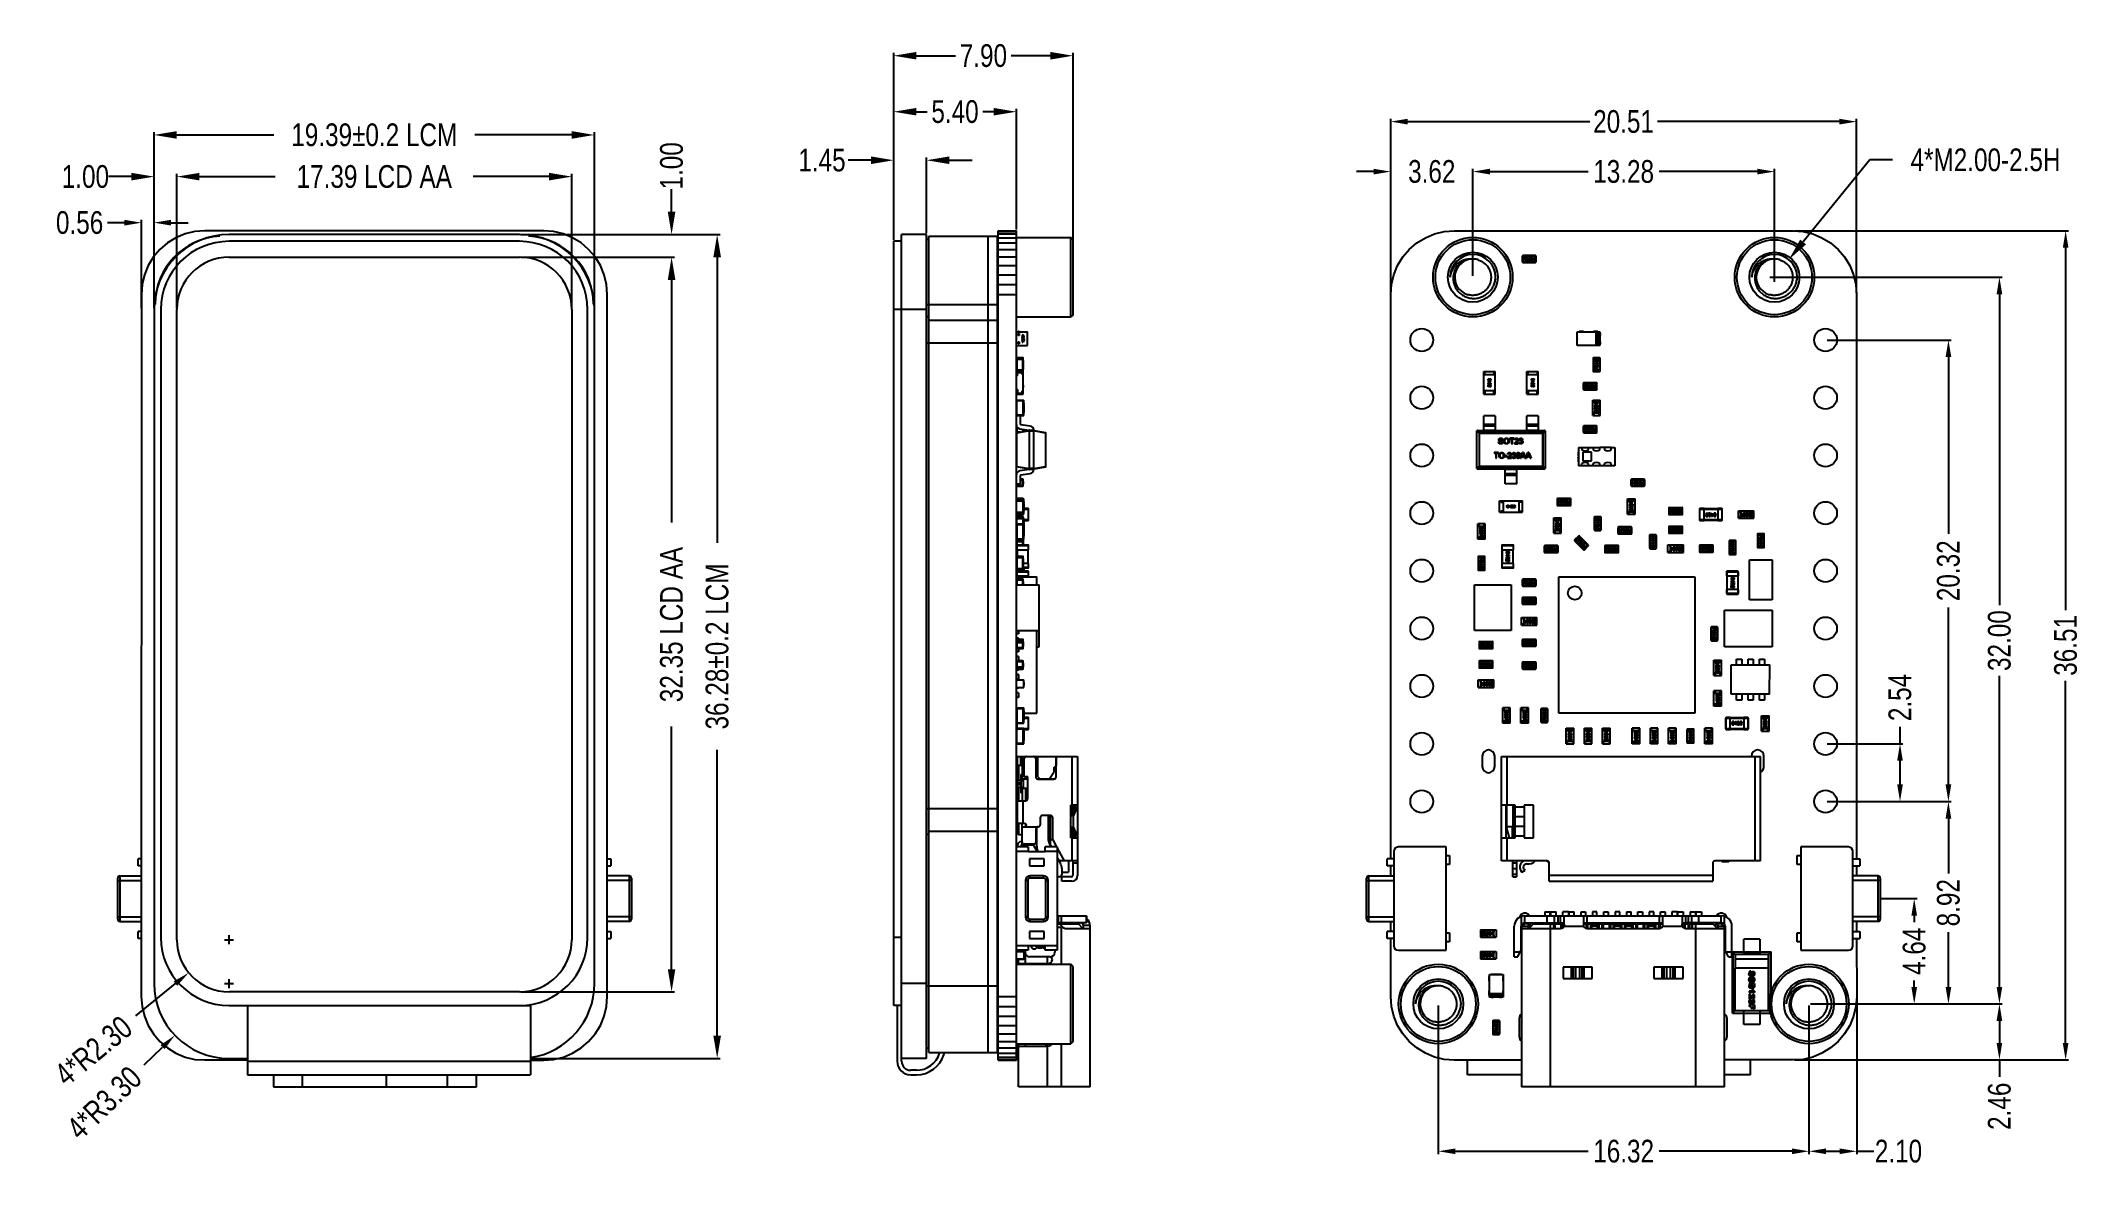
# Model space of a CAD drawing. Header units: inches. Extents: x 4.1 to 94, y -51.8 to -2.2.
import ezdxf

# ---------------------------------------------------------------- set-up
doc = ezdxf.new("R2010")
doc.units = ezdxf.units.IN
doc.header["$LTSCALE"] = 1.21
doc.header["$MEASUREMENT"] = 0
doc.header["$PDMODE"] = 3
doc.header["$PDSIZE"] = 0.3125
doc.layers.get('0').update_dxf_attribs({"linetype": 'CONTINUOUS'})
doc.layers.get('Defpoints').update_dxf_attribs({"linetype": 'CONTINUOUS'})
doc.layers.add('Dim', color=3, linetype='CONTINUOUS', lineweight=25)
doc.layers.add('DIPLEXER-SMD_6P-L1_6-W0_8_LFD_1', color=7, linetype='CONTINUOUS')
doc.styles.get("Standard").update_dxf_attribs({"font": 'txt', "width": 0.8})
doc.dimstyles.get("Standard").update_dxf_attribs({"dimtxt": 0.15625, "dimasz": 0.1875, "dimexe": 0.125, "dimexo": 0.0625, "dimgap": 0.09, "dimtad": 0, "dimtih": 1, "dimtoh": 1, "dimzin": 4, "dimdsep": 46, "dimtxsty": 'STANDARD', "dimblk": '_FILLED', "dimblk1": '_FILLED', "dimblk2": '_FILLED', "dimcen": 0.09, "dimazin": 1, "dimtp": 0.01, "dimtm": 0.01, "dimtfac": 1, "dimtofl": 0, "dimtmove": 0, "dimatfit": 3, "dimldrblk": '_FILLED', "dimfxl": 1, "dimtolj": 1, "dimtzin": 4, "dimarcsym": 0})

msp = doc.modelspace()

# ---------------------------------------------------------------- blocks, each defined once
blk = doc.blocks.new('_FILLED')
at = {"color": 0, "linetype": 'ByBlock'}
blk.add_solid([(0, 0), (-1, 0.167), (-1, -0.167)], dxfattribs=at)
blk = doc.blocks.new('*D44')
at = {"layer": 'Defpoints', "color": 0}
for p in [(10.061, -8.187), (10.061, -14.035), (27.451, -14.035)]:
    blk.add_point(p, dxfattribs=at)
at = {"layer": 'Dim', "color": 0, "lineweight": -2}
for p, q in [((10.061, -13.973), (10.061, -8.062)), ((27.451, -13.973), (27.451, -8.062)), ((11.061, -8.187), (14.4, -8.187)), ((26.451, -8.187), (23.113, -8.187))]:
    blk.add_line(p, q, dxfattribs=at)
for p, rotation in [((10.061, -8.187), 180), ((27.451, -8.187), 360)]:
    blk.add_blockref('_FILLED', p, dxfattribs=dict(at, rotation=rotation))
at = {"layer": 'Dim', "color": 0, "insert": (18.756, -8.187), "char_height": 1, "attachment_point": 5}
blk.add_mtext('\\A1;17.39 LCD AA', dxfattribs=at)
blk = doc.blocks.new('*D45')
at = {"layer": 'Defpoints', "color": 0}
for p in [(28.451, -6.351), (9.061, -14.035), (28.451, -14.035)]:
    blk.add_point(p, dxfattribs=at)
at = {"layer": 'Dim', "color": 0, "lineweight": -2}
for p, q in [((9.061, -13.973), (9.061, -6.226)), ((28.451, -13.973), (28.451, -6.226)), ((10.061, -6.351), (14.333, -6.351)), ((27.451, -6.351), (23.18, -6.351))]:
    blk.add_line(p, q, dxfattribs=at)
for p, rotation in [((9.061, -6.351), 180), ((28.451, -6.351), 360)]:
    blk.add_blockref('_FILLED', p, dxfattribs=dict(at, rotation=rotation))
at = {"layer": 'Dim', "color": 0, "insert": (18.756, -6.351), "char_height": 1, "attachment_point": 5}
blk.add_mtext('\\A1;19.39%%p0.2 LCM', dxfattribs=at)
blk = doc.blocks.new('*D46')
at = {"layer": 'Defpoints', "color": 0}
for p in [(9.061, -8.187), (9.061, -13.973), (10.061, -13.973)]:
    blk.add_point(p, dxfattribs=at)
at = {"layer": 'Dim', "color": 0, "lineweight": -2}
for p, q in [((9.061, -13.91), (9.061, -8.062)), ((10.061, -13.91), (10.061, -8.062)), ((8.061, -8.187), (7.061, -8.187)), ((11.061, -8.187), (12.061, -8.187))]:
    blk.add_line(p, q, dxfattribs=at)
blk.add_blockref('_FILLED', (9.061, -8.187), dxfattribs=at)
at = {"layer": 'Dim', "color": 0, "lineweight": -2, "rotation": 180}
blk.add_blockref('_FILLED', (10.061, -8.187), dxfattribs=at)
at = {"layer": 'Dim', "color": 0, "insert": (6.038, -8.187), "char_height": 1, "attachment_point": 5}
blk.add_mtext('\\A1;1.00', dxfattribs=at)
blk = doc.blocks.new('*D47')
at = {"layer": 'Defpoints', "color": 0}
for p in [(25.151, -11.735), (25.151, -44.085), (31.846, -44.085)]:
    blk.add_point(p, dxfattribs=at)
at = {"layer": 'Dim', "color": 0, "lineweight": -2}
for p, q in [((25.214, -11.735), (31.971, -11.735)), ((31.846, -12.735), (31.846, -23.42)), ((31.846, -43.085), (31.846, -32.4)), ((25.214, -44.085), (31.971, -44.085))]:
    blk.add_line(p, q, dxfattribs=at)
for p, rotation in [((31.846, -11.735), 89.99999999999999), ((31.846, -44.085), 270)]:
    blk.add_blockref('_FILLED', p, dxfattribs=dict(at, rotation=rotation))
at = {"layer": 'Dim', "color": 0, "insert": (31.846, -27.91), "char_height": 1, "attachment_point": 5, "rotation": 90}
blk.add_mtext('\\A1;32.35 LCD AA', dxfattribs=at)
blk = doc.blocks.new('*D48')
at = {"layer": 'Defpoints', "color": 0}
for p in [(25.151, -10.735), (25.636, -47.015), (33.853, -47.015)]:
    blk.add_point(p, dxfattribs=at)
at = {"layer": 'Dim', "color": 0, "lineweight": -2}
for p, q in [((25.214, -10.735), (33.978, -10.735)), ((33.853, -11.735), (33.853, -24.318)), ((33.853, -46.015), (33.853, -33.432)), ((25.699, -47.015), (33.978, -47.015))]:
    blk.add_line(p, q, dxfattribs=at)
for p, rotation in [((33.853, -10.735), 89.99999999999999), ((33.853, -47.015), 270)]:
    blk.add_blockref('_FILLED', p, dxfattribs=dict(at, rotation=rotation))
at = {"layer": 'Dim', "color": 0, "insert": (33.853, -28.875), "char_height": 1, "attachment_point": 5, "rotation": 90}
blk.add_mtext('\\A1;36.28%%p0.2 LCM', dxfattribs=at)
blk = doc.blocks.new('*D49')
at = {"layer": 'Defpoints', "color": 0}
for p in [(25.151, -10.735), (31.846, -10.735), (25.214, -11.735)]:
    blk.add_point(p, dxfattribs=at)
at = {"layer": 'Dim', "color": 0, "lineweight": -2}
for p, q in [((31.846, -9.735), (31.846, -8.735)), ((25.214, -10.735), (31.971, -10.735)), ((25.276, -11.735), (31.971, -11.735)), ((31.846, -12.735), (31.846, -13.735))]:
    blk.add_line(p, q, dxfattribs=at)
for p, rotation in [((31.846, -10.735), 270), ((31.846, -11.735), 90)]:
    blk.add_blockref('_FILLED', p, dxfattribs=dict(at, rotation=rotation))
at = {"layer": 'Dim', "color": 0, "insert": (31.846, -7.712), "char_height": 1, "attachment_point": 5, "rotation": 90}
blk.add_mtext('\\A1;1.00', dxfattribs=at)
blk = doc.blocks.new('*D55')
at = {"layer": 'Defpoints', "color": 0}
for p in [(12.361, -41.785), (10.583, -43.243)]:
    blk.add_point(p, dxfattribs=at)
at = {"layer": 'Dim', "color": 0, "lineweight": -2}
for p, q in [((12.163, -41.785), (12.559, -41.785)), ((12.361, -41.983), (12.361, -41.587)), ((8.264, -45.144), (10.003, -43.719))]:
    blk.add_line(p, q, dxfattribs=at)
at = {"layer": 'Dim', "color": 0, "lineweight": -2, "xscale": 0.75, "yscale": 0.75, "zscale": 0.75, "rotation": 39.34301406712207}
blk.add_blockref('_FILLED', (10.583, -43.243), dxfattribs=at)
at = {"layer": 'Dim', "color": 0, "insert": (6.39, -46.68), "char_height": 1, "attachment_point": 5, "rotation": 39.34301}
blk.add_mtext('\\A1;4*R2.30', dxfattribs=at)
blk = doc.blocks.new('*D56')
at = {"layer": 'Defpoints', "color": 0}
for p in [(12.361, -43.715), (9.977, -45.996)]:
    blk.add_point(p, dxfattribs=at)
at = {"layer": 'Dim', "color": 0, "lineweight": -2}
for p, q in [((12.163, -43.715), (12.559, -43.715)), ((12.361, -43.913), (12.361, -43.517)), ((8.618, -47.296), (9.435, -46.514))]:
    blk.add_line(p, q, dxfattribs=at)
at = {"layer": 'Dim', "color": 0, "lineweight": -2, "xscale": 0.75, "yscale": 0.75, "zscale": 0.75, "rotation": 43.72330428093529}
blk.add_blockref('_FILLED', (9.977, -45.996), dxfattribs=at)
at = {"layer": 'Dim', "color": 0, "insert": (6.866, -48.971), "char_height": 1, "attachment_point": 5, "rotation": 43.7233}
blk.add_mtext('\\A1;4*R3.30', dxfattribs=at)
blk = doc.blocks.new('*D57')
at = {"layer": 'Defpoints', "color": 0}
for p in [(41.625, -7.465), (43.075, -10.735), (41.625, -11.035)]:
    blk.add_point(p, dxfattribs=at)
at = {"layer": 'Dim', "color": 0, "lineweight": -2}
for p, q in [((40.625, -7.465), (39.625, -7.465)), ((41.625, -10.973), (41.625, -7.34)), ((43.075, -10.673), (43.075, -7.34)), ((44.075, -7.465), (45.075, -7.465))]:
    blk.add_line(p, q, dxfattribs=at)
blk.add_blockref('_FILLED', (41.625, -7.465), dxfattribs=at)
at = {"layer": 'Dim', "color": 0, "lineweight": -2, "rotation": 180}
blk.add_blockref('_FILLED', (43.075, -7.465), dxfattribs=at)
at = {"layer": 'Dim', "color": 0, "insert": (38.468, -7.465), "char_height": 1, "attachment_point": 5}
blk.add_mtext('\\A1;1.45', dxfattribs=at)
blk = doc.blocks.new('*D58')
at = {"layer": 'Defpoints', "color": 0}
for p in [(41.625, -5.328), (47.025, -10.571), (41.625, -11.035)]:
    blk.add_point(p, dxfattribs=at)
at = {"layer": 'Dim', "color": 0, "lineweight": -2}
for p, q in [((41.625, -10.973), (41.625, -5.203)), ((42.625, -5.328), (43.102, -5.328)), ((46.025, -5.328), (45.548, -5.328)), ((47.025, -10.509), (47.025, -5.203))]:
    blk.add_line(p, q, dxfattribs=at)
at = {"layer": 'Dim', "color": 0, "lineweight": -2, "rotation": 180}
blk.add_blockref('_FILLED', (41.625, -5.328), dxfattribs=at)
at = {"layer": 'Dim', "color": 0, "lineweight": -2}
blk.add_blockref('_FILLED', (47.025, -5.328), dxfattribs=at)
at = {"layer": 'Dim', "color": 0, "insert": (44.325, -5.328), "char_height": 1, "attachment_point": 5}
blk.add_mtext('\\A1;5.40', dxfattribs=at)
blk = doc.blocks.new('*D59')
at = {"layer": 'Defpoints', "color": 0}
for p in [(41.625, -2.863), (41.625, -11.045), (49.525, -11.045)]:
    blk.add_point(p, dxfattribs=at)
at = {"layer": 'Dim', "color": 0, "lineweight": -2}
for p, q in [((41.625, -10.983), (41.625, -2.738)), ((42.625, -2.863), (44.352, -2.863)), ((48.525, -2.863), (46.798, -2.863)), ((49.525, -10.983), (49.525, -2.738))]:
    blk.add_line(p, q, dxfattribs=at)
at = {"layer": 'Dim', "color": 0, "lineweight": -2, "rotation": 180}
blk.add_blockref('_FILLED', (41.625, -2.863), dxfattribs=at)
at = {"layer": 'Dim', "color": 0, "lineweight": -2}
blk.add_blockref('_FILLED', (49.525, -2.863), dxfattribs=at)
at = {"layer": 'Dim', "color": 0, "insert": (45.575, -2.863), "char_height": 1, "attachment_point": 5}
blk.add_mtext('\\A1;7.90', dxfattribs=at)
blk = doc.blocks.new('*D60')
at = {"layer": 'Defpoints', "color": 0}
for p in [(80.404, -12.618), (81.925, -44.614), (90.308, -44.614)]:
    blk.add_point(p, dxfattribs=at)
at = {"layer": 'Dim', "color": 0, "lineweight": -2}
for p, q in [((80.467, -12.618), (90.433, -12.618)), ((90.308, -13.368), (90.308, -27.059)), ((90.308, -43.864), (90.308, -30.172)), ((81.987, -44.614), (90.433, -44.614))]:
    blk.add_line(p, q, dxfattribs=at)
at = {"layer": 'Dim', "color": 0, "lineweight": -2, "xscale": 0.75, "yscale": 0.75, "zscale": 0.75}
for p, rotation in [((90.308, -12.618), 90), ((90.308, -44.614), 270)]:
    blk.add_blockref('_FILLED', p, dxfattribs=dict(at, rotation=rotation))
at = {"layer": 'Dim', "color": 0, "insert": (90.308, -28.616), "char_height": 1, "attachment_point": 5, "rotation": 90}
blk.add_mtext('\\A1;32.00', dxfattribs=at)
blk = doc.blocks.new('*D61')
at = {"layer": 'Defpoints', "color": 0}
for p in [(85.059, -39.979), (81.924, -44.615), (86.557, -44.615)]:
    blk.add_point(p, dxfattribs=at)
at = {"layer": 'Dim', "color": 0, "lineweight": -2}
for p, q in [((85.121, -39.979), (86.682, -39.979)), ((86.557, -40.729), (86.557, -41.007)), ((86.557, -43.865), (86.557, -43.587)), ((81.987, -44.615), (86.682, -44.615))]:
    blk.add_line(p, q, dxfattribs=at)
at = {"layer": 'Dim', "color": 0, "lineweight": -2, "xscale": 0.75, "yscale": 0.75, "zscale": 0.75}
for p, rotation in [((86.557, -39.979), 90), ((86.557, -44.615), 270)]:
    blk.add_blockref('_FILLED', p, dxfattribs=dict(at, rotation=rotation))
at = {"layer": 'Dim', "color": 0, "insert": (86.557, -42.297), "char_height": 1, "attachment_point": 5, "rotation": 90}
blk.add_mtext('\\A1;4.64', dxfattribs=at)
blk = doc.blocks.new('*D62')
at = {"layer": 'Defpoints', "color": 0}
for p in [(82.654, -35.7), (82.654, -44.615), (88.063, -44.615)]:
    blk.add_point(p, dxfattribs=at)
at = {"layer": 'Dim', "color": 0, "lineweight": -2}
for p, q in [((82.717, -35.7), (88.188, -35.7)), ((88.063, -36.45), (88.063, -38.867)), ((88.063, -43.865), (88.063, -41.447)), ((82.717, -44.615), (88.188, -44.615))]:
    blk.add_line(p, q, dxfattribs=at)
at = {"layer": 'Dim', "color": 0, "lineweight": -2, "xscale": 0.75, "yscale": 0.75, "zscale": 0.75}
for p, rotation in [((88.063, -35.7), 90), ((88.063, -44.615), 270)]:
    blk.add_blockref('_FILLED', p, dxfattribs=dict(at, rotation=rotation))
at = {"layer": 'Dim', "color": 0, "insert": (88.063, -40.157), "char_height": 1, "attachment_point": 5, "rotation": 90}
blk.add_mtext('\\A1;8.92', dxfattribs=at)
blk = doc.blocks.new('*D63')
at = {"layer": 'Defpoints', "color": 0}
for p in [(82.654, -33.16), (85.931, -33.16), (82.654, -35.7)]:
    blk.add_point(p, dxfattribs=at)
at = {"layer": 'Dim', "color": 0, "lineweight": -2}
for p, q in [((82.717, -33.16), (86.056, -33.16)), ((85.931, -33.16), (85.931, -32.41)), ((85.931, -34.95), (85.931, -33.91)), ((82.717, -35.7), (86.056, -35.7))]:
    blk.add_line(p, q, dxfattribs=at)
at = {"layer": 'Dim', "color": 0, "lineweight": -2, "xscale": 0.75, "yscale": 0.75, "zscale": 0.75}
for p, rotation in [((85.931, -33.16), 90), ((85.931, -35.7), 270)]:
    blk.add_blockref('_FILLED', p, dxfattribs=dict(at, rotation=rotation))
at = {"layer": 'Dim', "color": 0, "insert": (85.931, -31.12), "char_height": 1, "attachment_point": 5, "rotation": 90}
blk.add_mtext('\\A1;2.54', dxfattribs=at)
blk = doc.blocks.new('*D64')
at = {"layer": 'Defpoints', "color": 0}
for p in [(82.654, -15.38), (88.063, -15.38), (82.654, -35.7)]:
    blk.add_point(p, dxfattribs=at)
at = {"layer": 'Dim', "color": 0, "lineweight": -2}
for p, q in [((82.717, -15.38), (88.188, -15.38)), ((88.063, -16.13), (88.063, -23.916)), ((88.063, -34.95), (88.063, -27.163)), ((82.717, -35.7), (88.188, -35.7))]:
    blk.add_line(p, q, dxfattribs=at)
at = {"layer": 'Dim', "color": 0, "lineweight": -2, "xscale": 0.75, "yscale": 0.75, "zscale": 0.75}
for p, rotation in [((88.063, -15.38), 90), ((88.063, -35.7), 270)]:
    blk.add_blockref('_FILLED', p, dxfattribs=dict(at, rotation=rotation))
at = {"layer": 'Dim', "color": 0, "insert": (88.063, -25.54), "char_height": 1, "attachment_point": 5, "rotation": 90}
blk.add_mtext('\\A1;20.32', dxfattribs=at)
blk = doc.blocks.new('*D65')
at = {"layer": 'Defpoints', "color": 0}
for p in [(65.604, -44.615), (81.924, -44.616), (81.924, -51.102)]:
    blk.add_point(p, dxfattribs=at)
at = {"layer": 'Dim', "color": 0, "lineweight": -2}
for p, q in [((65.604, -44.678), (65.604, -51.227)), ((81.924, -44.678), (81.924, -51.227)), ((66.354, -51.102), (72.208, -51.102)), ((81.174, -51.102), (75.321, -51.102))]:
    blk.add_line(p, q, dxfattribs=at)
at = {"layer": 'Dim', "color": 0, "lineweight": -2, "xscale": 0.75, "yscale": 0.75, "zscale": 0.75, "rotation": 180}
blk.add_blockref('_FILLED', (65.604, -51.102), dxfattribs=at)
at = {"layer": 'Dim', "color": 0, "lineweight": -2, "xscale": 0.75, "yscale": 0.75, "zscale": 0.75}
blk.add_blockref('_FILLED', (81.924, -51.102), dxfattribs=at)
at = {"layer": 'Dim', "color": 0, "insert": (73.764, -51.102), "char_height": 1, "attachment_point": 5}
blk.add_mtext('\\A1;16.32', dxfattribs=at)
blk = doc.blocks.new('*D66')
at = {"layer": 'Defpoints', "color": 0}
for p in [(67.124, -7.965), (67.124, -12.616), (80.404, -12.616)]:
    blk.add_point(p, dxfattribs=at)
at = {"layer": 'Dim', "color": 0, "lineweight": -2}
for p, q in [((67.124, -12.553), (67.124, -7.84)), ((67.874, -7.965), (72.208, -7.965)), ((79.654, -7.965), (75.321, -7.965)), ((80.404, -12.553), (80.404, -7.84))]:
    blk.add_line(p, q, dxfattribs=at)
at = {"layer": 'Dim', "color": 0, "lineweight": -2, "xscale": 0.75, "yscale": 0.75, "zscale": 0.75, "rotation": 180}
blk.add_blockref('_FILLED', (67.124, -7.965), dxfattribs=at)
at = {"layer": 'Dim', "color": 0, "lineweight": -2, "xscale": 0.75, "yscale": 0.75, "zscale": 0.75}
blk.add_blockref('_FILLED', (80.404, -7.965), dxfattribs=at)
at = {"layer": 'Dim', "color": 0, "insert": (73.764, -7.965), "char_height": 1, "attachment_point": 5}
blk.add_mtext('\\A1;13.28', dxfattribs=at)
blk = doc.blocks.new('*D67')
at = {"layer": 'Defpoints', "color": 0}
for p in [(63.506, -7.965), (63.506, -13.37), (67.124, -12.616)]:
    blk.add_point(p, dxfattribs=at)
at = {"layer": 'Dim', "color": 0, "lineweight": -2}
for p, q in [((62.756, -7.965), (62.006, -7.965)), ((63.506, -13.308), (63.506, -7.84)), ((67.124, -12.553), (67.124, -7.84)), ((67.874, -7.965), (68.624, -7.965))]:
    blk.add_line(p, q, dxfattribs=at)
at = {"layer": 'Dim', "color": 0, "lineweight": -2, "xscale": 0.75, "yscale": 0.75, "zscale": 0.75}
blk.add_blockref('_FILLED', (63.506, -7.965), dxfattribs=at)
at = {"layer": 'Dim', "color": 0, "lineweight": -2, "xscale": 0.75, "yscale": 0.75, "zscale": 0.75, "rotation": 180}
blk.add_blockref('_FILLED', (67.124, -7.965), dxfattribs=at)
at = {"layer": 'Dim', "color": 0, "insert": (65.315, -7.965), "char_height": 1, "attachment_point": 5}
blk.add_mtext('\\A1;3.62', dxfattribs=at)
blk = doc.blocks.new('*D69')
at = {"layer": 'Defpoints', "color": 0}
for p in [(81.924, -44.615), (81.224, -47.08), (90.308, -47.08)]:
    blk.add_point(p, dxfattribs=at)
at = {"layer": 'Dim', "color": 0, "lineweight": -2}
for p, q in [((81.987, -44.615), (90.433, -44.615)), ((90.308, -45.365), (90.308, -46.33)), ((81.287, -47.08), (90.433, -47.08)), ((90.308, -47.08), (90.308, -47.83))]:
    blk.add_line(p, q, dxfattribs=at)
at = {"layer": 'Dim', "color": 0, "lineweight": -2, "xscale": 0.75, "yscale": 0.75, "zscale": 0.75}
for p, rotation in [((90.308, -44.615), 90), ((90.308, -47.08), 270)]:
    blk.add_blockref('_FILLED', p, dxfattribs=dict(at, rotation=rotation))
at = {"layer": 'Dim', "color": 0, "insert": (90.308, -49.12), "char_height": 1, "attachment_point": 5, "rotation": 90}
blk.add_mtext('\\A1;2.46', dxfattribs=at)
blk = doc.blocks.new('*D71')
at = {"layer": 'Defpoints', "color": 0}
for p in [(81.924, -44.615), (84.023, -44.29), (84.023, -51.102)]:
    blk.add_point(p, dxfattribs=at)
at = {"layer": 'Dim', "color": 0, "lineweight": -2}
for p, q in [((81.924, -44.678), (81.924, -51.227)), ((84.023, -44.353), (84.023, -51.227)), ((82.674, -51.102), (83.273, -51.102)), ((84.023, -51.102), (84.773, -51.102))]:
    blk.add_line(p, q, dxfattribs=at)
at = {"layer": 'Dim', "color": 0, "lineweight": -2, "xscale": 0.75, "yscale": 0.75, "zscale": 0.75, "rotation": 180}
blk.add_blockref('_FILLED', (81.924, -51.102), dxfattribs=at)
at = {"layer": 'Dim', "color": 0, "lineweight": -2, "xscale": 0.75, "yscale": 0.75, "zscale": 0.75}
blk.add_blockref('_FILLED', (84.023, -51.102), dxfattribs=at)
at = {"layer": 'Dim', "color": 0, "insert": (85.863, -51.102), "char_height": 1, "attachment_point": 5}
blk.add_mtext('\\A1;2.10', dxfattribs=at)
blk = doc.blocks.new('*D72')
at = {"layer": 'Defpoints', "color": 0}
for p in [(81.035, -11.84), (79.773, -13.391)]:
    blk.add_point(p, dxfattribs=at)
at = {"layer": 'Dim', "color": 0, "lineweight": -2}
for p, q in [((84.605, -7.453), (81.666, -11.064)), ((85.605, -7.453), (84.605, -7.453)), ((80.404, -12.814), (80.404, -12.418)), ((80.206, -12.616), (80.602, -12.616))]:
    blk.add_line(p, q, dxfattribs=at)
at = {"layer": 'Dim', "color": 0, "lineweight": -2, "rotation": 230.8650402661687}
blk.add_blockref('_FILLED', (81.035, -11.84), dxfattribs=at)
at = {"layer": 'Dim', "color": 0, "insert": (89.695, -7.453), "char_height": 1, "attachment_point": 5}
blk.add_mtext('\\A1;4*M2.00-2.5H', dxfattribs=at)
blk = doc.blocks.new('*D73')
at = {"layer": 'Defpoints', "color": 0}
for p in [(84.014, -5.765), (63.506, -13.37), (84.014, -13.37)]:
    blk.add_point(p, dxfattribs=at)
at = {"layer": 'Dim', "color": 0, "lineweight": -2}
for p, q in [((63.506, -13.308), (63.506, -5.64)), ((64.256, -5.765), (72.27, -5.765)), ((83.264, -5.765), (75.25, -5.765)), ((84.014, -13.308), (84.014, -5.64))]:
    blk.add_line(p, q, dxfattribs=at)
at = {"layer": 'Dim', "color": 0, "lineweight": -2, "xscale": 0.75, "yscale": 0.75, "zscale": 0.75, "rotation": 180}
blk.add_blockref('_FILLED', (63.506, -5.765), dxfattribs=at)
at = {"layer": 'Dim', "color": 0, "lineweight": -2, "xscale": 0.75, "yscale": 0.75, "zscale": 0.75}
blk.add_blockref('_FILLED', (84.014, -5.765), dxfattribs=at)
at = {"layer": 'Dim', "color": 0, "insert": (73.76, -5.765), "char_height": 1, "attachment_point": 5}
blk.add_mtext('\\A1;20.51', dxfattribs=at)
blk = doc.blocks.new('*D74')
at = {"layer": 'Defpoints', "color": 0}
for p in [(81.224, -10.571), (85.86, -47.08), (93.223, -47.08)]:
    blk.add_point(p, dxfattribs=at)
at = {"layer": 'Dim', "color": 0, "lineweight": -2}
for p, q in [((81.287, -10.571), (93.348, -10.571)), ((93.223, -11.321), (93.223, -27.269)), ((93.223, -46.33), (93.223, -30.382)), ((85.922, -47.08), (93.348, -47.08))]:
    blk.add_line(p, q, dxfattribs=at)
at = {"layer": 'Dim', "color": 0, "lineweight": -2, "xscale": 0.75, "yscale": 0.75, "zscale": 0.75}
for p, rotation in [((93.223, -10.571), 90), ((93.223, -47.08), 270)]:
    blk.add_blockref('_FILLED', p, dxfattribs=dict(at, rotation=rotation))
at = {"layer": 'Dim', "color": 0, "insert": (93.223, -28.826), "char_height": 1, "attachment_point": 5, "rotation": 90}
blk.add_mtext('\\A1;36.51', dxfattribs=at)
blk = doc.blocks.new('*D75')
at = {"layer": 'Defpoints', "color": 0}
for p in [(8.506, -10.214), (8.506, -14.035), (9.061, -14.035)]:
    blk.add_point(p, dxfattribs=at)
at = {"layer": 'Dim', "color": 0, "lineweight": -2}
for p, q in [((7.756, -10.214), (7.006, -10.214)), ((8.506, -13.972), (8.506, -10.089)), ((9.061, -13.973), (9.061, -10.089)), ((9.811, -10.214), (10.561, -10.214))]:
    blk.add_line(p, q, dxfattribs=at)
at = {"layer": 'Dim', "color": 0, "lineweight": -2, "xscale": 0.75, "yscale": 0.75, "zscale": 0.75}
blk.add_blockref('_FILLED', (8.506, -10.214), dxfattribs=at)
at = {"layer": 'Dim', "color": 0, "lineweight": -2, "xscale": 0.75, "yscale": 0.75, "zscale": 0.75, "rotation": 180}
blk.add_blockref('_FILLED', (9.061, -10.214), dxfattribs=at)
at = {"layer": 'Dim', "color": 0, "insert": (5.783, -10.214), "char_height": 1, "attachment_point": 5}
blk.add_mtext('\\A1;0.56', dxfattribs=at)

# ---------------------------------------------------------------- dimensions: what is measured, and where the dimension line sits
at = {"layer": 'Dim'}
for base, p1, p2, override, picture, middle in [((41.625, -2.863), (49.525, -11.045), (41.625, -11.045), {"dimtxt": 1, "dimasz": 1, "dimtih": 0, "dimtoh": 0, "dimzin": 0, "dimcen": 0.198, "dimadec": 0, "dimazin": 0, "dimtp": 0, "dimtm": 0, "dimtdec": 4, "dimtzin": 0}, '*D59', (45.575, -2.863)), ((41.625, -5.328), (47.025, -10.571), (41.625, -11.035), {"dimtxt": 1, "dimasz": 1, "dimtih": 0, "dimtoh": 0, "dimzin": 0, "dimcen": 0.198, "dimadec": 0, "dimazin": 0, "dimtp": 0, "dimtm": 0, "dimtdec": 4, "dimtzin": 0}, '*D58', (44.325, -5.328)), ((84.014, -5.765), (63.506, -13.37), (84.014, -13.37), {"dimtxt": 1, "dimasz": 0.75, "dimtih": 0, "dimtoh": 0, "dimzin": 0, "dimcen": 0.198, "dimadec": 0, "dimazin": 0, "dimtp": 0, "dimtm": 0, "dimtdec": 4, "dimtzin": 0}, '*D73', (73.76, -5.765)), ((41.625, -7.465), (43.075, -10.735), (41.625, -11.035), {"dimtxt": 1, "dimasz": 1, "dimtih": 0, "dimtoh": 0, "dimzin": 0, "dimcen": 0.198, "dimadec": 0, "dimazin": 0, "dimtp": 0, "dimtm": 0, "dimtdec": 4, "dimtzin": 0}, '*D57', (38.468, -7.465)), ((63.506, -7.965), (67.124, -12.616), (63.506, -13.37), {"dimtxt": 1, "dimasz": 0.75, "dimtih": 0, "dimtoh": 0, "dimzin": 0, "dimcen": 0.198, "dimadec": 0, "dimazin": 0, "dimtp": 0, "dimtm": 0, "dimtdec": 4, "dimtzin": 0}, '*D67', (65.315, -7.965)), ((67.124, -7.965), (80.404, -12.616), (67.124, -12.616), {"dimtxt": 1, "dimasz": 0.75, "dimtih": 0, "dimtoh": 0, "dimzin": 0, "dimcen": 0.198, "dimadec": 0, "dimazin": 0, "dimtp": 0, "dimtm": 0, "dimtdec": 4, "dimtzin": 0}, '*D66', (73.764, -7.965)), ((8.5063, -10.2137), (9.0615, -14.0351), (8.5063, -14.035), {"dimtxt": 1, "dimasz": 0.75, "dimtih": 0, "dimtoh": 0, "dimzin": 0, "dimcen": 0.198, "dimadec": 0, "dimazin": 0, "dimtp": 0, "dimtm": 0, "dimtdec": 4, "dimtzin": 0}, '*D75', (5.783, -10.2137)), ((81.924, -51.102), (65.604, -44.615), (81.924, -44.616), {"dimtxt": 1, "dimasz": 0.75, "dimtih": 0, "dimtoh": 0, "dimzin": 0, "dimcen": 0.198, "dimadec": 0, "dimazin": 0, "dimtp": 0, "dimtm": 0, "dimtdec": 4, "dimtzin": 0}, '*D65', (73.764, -51.102)), ((84.023, -51.102), (81.924, -44.615), (84.023, -44.29), {"dimtxt": 1, "dimasz": 0.75, "dimtih": 0, "dimtoh": 0, "dimzin": 0, "dimcen": 0.198, "dimadec": 0, "dimazin": 0, "dimtp": 0, "dimtm": 0, "dimtdec": 4, "dimtzin": 0}, '*D71', (85.863, -51.102))]:
    dim = msp.add_linear_dim(base=base, p1=p1, p2=p2, dimstyle='STANDARD', override=override, dxfattribs=at)
    dim.commit()
    dim.dimension.update_dxf_attribs({"geometry": picture, "text_midpoint": middle})
for base, p1, p2, angle, text, picture, middle in [((28.451, -6.351), (9.061, -14.035), (28.451, -14.035), 180, '<>%%p0.2 LCM', '*D45', (18.756, -6.351)), ((10.061, -8.187), (27.451, -14.035), (10.061, -14.035), 180, '<> LCD AA', '*D44', (18.756, -8.187)), ((33.853, -47.015), (25.151, -10.735), (25.636, -47.015), 270, '<>%%p0.2 LCM', '*D48', (33.853, -28.875)), ((31.846, -44.085), (25.151, -11.735), (25.151, -44.085), 270, '<> LCD AA', '*D47', (31.846, -27.91))]:
    dim = msp.add_linear_dim(base=base, p1=p1, p2=p2, angle=angle, text=text, dimstyle='STANDARD', override={"dimtxt": 1, "dimasz": 1, "dimtih": 0, "dimtoh": 0, "dimzin": 0, "dimpost": '<>', "dimcen": 0.198, "dimadec": 0, "dimazin": 0, "dimtp": 0, "dimtm": 0, "dimtdec": 4, "dimtzin": 0}, dxfattribs=at)
    dim.commit()
    dim.dimension.update_dxf_attribs({"geometry": picture, "text_midpoint": middle})
for base, p1, p2, angle, override, picture, middle in [((31.846, -10.735), (25.214, -11.735), (25.151, -10.735), 90, {"dimtxt": 1, "dimasz": 1, "dimtih": 0, "dimtoh": 0, "dimzin": 0, "dimcen": 0.198, "dimadec": 0, "dimazin": 0, "dimtp": 0, "dimtm": 0, "dimtdec": 4, "dimtzin": 0}, '*D49', (31.846, -7.712)), ((9.061, -8.187), (10.061, -13.973), (9.061, -13.973), 180, {"dimtxt": 1, "dimasz": 1, "dimtih": 0, "dimtoh": 0, "dimzin": 0, "dimcen": 0.198, "dimadec": 0, "dimazin": 0, "dimtp": 0, "dimtm": 0, "dimtdec": 4, "dimtzin": 0}, '*D46', (6.038, -8.187)), ((93.223, -47.08), (81.224, -10.571), (85.86, -47.08), 90, {"dimtxt": 1, "dimasz": 0.75, "dimtih": 0, "dimtoh": 0, "dimzin": 0, "dimcen": 0.198, "dimadec": 0, "dimazin": 0, "dimtp": 0, "dimtm": 0, "dimtdec": 4, "dimtzin": 0}, '*D74', (93.223, -28.826)), ((90.308, -44.614), (80.404, -12.618), (81.925, -44.614), 90, {"dimtxt": 1, "dimasz": 0.75, "dimtih": 0, "dimtoh": 0, "dimzin": 0, "dimcen": 0.198, "dimadec": 0, "dimazin": 0, "dimtp": 0, "dimtm": 0, "dimtdec": 4, "dimtzin": 0}, '*D60', (90.308, -28.616)), ((88.063, -15.38), (82.654, -35.7), (82.654, -15.38), 90, {"dimtxt": 1, "dimasz": 0.75, "dimtih": 0, "dimtoh": 0, "dimzin": 0, "dimcen": 0.198, "dimadec": 0, "dimazin": 0, "dimtp": 0, "dimtm": 0, "dimtdec": 4, "dimtzin": 0}, '*D64', (88.063, -25.54)), ((85.931, -33.16), (82.654, -35.7), (82.654, -33.16), 90, {"dimtxt": 1, "dimasz": 0.75, "dimtih": 0, "dimtoh": 0, "dimzin": 0, "dimcen": 0.198, "dimadec": 0, "dimazin": 0, "dimtp": 0, "dimtm": 0, "dimtdec": 4, "dimtzin": 0}, '*D63', (85.931, -31.12)), ((88.063, -44.6151), (82.6543, -35.6998), (82.6543, -44.6151), 90, {"dimtxt": 1, "dimasz": 0.75, "dimtih": 0, "dimtoh": 0, "dimzin": 0, "dimcen": 0.198, "dimadec": 0, "dimazin": 0, "dimtp": 0, "dimtm": 0, "dimtdec": 4, "dimtzin": 0}, '*D62', (88.063, -40.1575)), ((86.557, -44.615), (85.059, -39.979), (81.924, -44.615), 90, {"dimtxt": 1, "dimasz": 0.75, "dimtih": 0, "dimtoh": 0, "dimzin": 0, "dimcen": 0.198, "dimadec": 0, "dimazin": 0, "dimtp": 0, "dimtm": 0, "dimtdec": 4, "dimtzin": 0}, '*D61', (86.557, -42.297)), ((90.30759, -47.08014), (81.92432, -44.61515), (81.22431, -47.08014), 90, {"dimtxt": 1, "dimasz": 0.75, "dimtih": 0, "dimtoh": 0, "dimzin": 0, "dimcen": 0.198, "dimadec": 0, "dimazin": 0, "dimtp": 0, "dimtm": 0, "dimtdec": 4, "dimtzin": 0}, '*D69', (90.30759, -49.12014))]:
    dim = msp.add_linear_dim(base=base, p1=p1, p2=p2, angle=angle, dimstyle='STANDARD', override=override, dxfattribs=at)
    dim.commit()
    dim.dimension.update_dxf_attribs({"geometry": picture, "text_midpoint": middle})
dim = msp.add_diameter_dim_2p(p1=(79.773, -13.391), p2=(81.035, -11.84), text='4*M<>-2.5H', dimstyle='STANDARD', override={"dimtxt": 1, "dimasz": 1, "dimtih": 0, "dimzin": 0, "dimpost": '<>', "dimcen": 0.198, "dimadec": 0, "dimazin": 0, "dimtp": 0, "dimtm": 0, "dimtdec": 4, "dimtzin": 0}, dxfattribs=at)
dim.commit()
dim.dimension.update_dxf_attribs({"geometry": '*D72', "text_midpoint": (89.695, -7.453), "dimtype": 163})
for center, mpoint, override, picture, middle in [((12.361, -41.785), (10.583, -43.243), {"dimtxt": 1, "dimasz": 0.75, "dimtih": 0, "dimtoh": 0, "dimzin": 0, "dimpost": '4*R<>', "dimcen": 0.198, "dimadec": 0, "dimazin": 0, "dimtp": 0, "dimtm": 0, "dimtdec": 4, "dimtzin": 0}, '*D55', (6.39, -46.68)), ((12.361, -43.715), (9.977, -45.996), {"dimtxt": 1, "dimasz": 0.75, "dimtih": 0, "dimtoh": 0, "dimzin": 0, "dimpost": '4*R<>', "dimblk": '_FILLED', "dimcen": 0.198, "dimadec": 0, "dimazin": 0, "dimtp": 0, "dimtm": 0, "dimtdec": 4, "dimtzin": 0}, '*D56', (6.866, -48.971))]:
    dim = msp.add_radius_dim(center=center, mpoint=mpoint, dimstyle='STANDARD', override=override, dxfattribs=at)
    dim.commit()
    dim.dimension.update_dxf_attribs({"geometry": picture, "text_midpoint": middle, "dimtype": 164})

# ---------------------------------------------------------------- linework, layer by layer
at = {"color": 7, "linetype": 'Continuous'}
for p, q in [((10.432, -10.708), (10.026, -10.877)), ((10.859, -10.606), (10.432, -10.708)), ((11.296, -10.571), (10.859, -10.606)), ((26.216, -10.58), (11.296, -10.571)), ((25.151, -10.735), (12.361, -10.735)), ((26.654, -10.606), (26.216, -10.58)), ((27.081, -10.708), (26.654, -10.606)), ((27.487, -10.877), (27.081, -10.708)), ((41.975, -47.135), (41.975, -10.735)), ((43.075, -10.735), (41.975, -10.735)), ((43.075, -47.015), (43.075, -10.735)), ((46.225, -47.089), (46.225, -10.571)), ((46.225, -10.571), (47.025, -10.571)), ((46.225, -10.58), (47.025, -10.58)), ((46.225, -10.606), (47.025, -10.606)), ((46.225, -10.708), (47.025, -10.708)), ((47.025, -47.089), (47.025, -10.571)), ((65.034, -10.877), (65.439, -10.708)), ((65.439, -10.708), (65.867, -10.606)), ((65.867, -10.606), (66.304, -10.58)), ((66.304, -10.58), (81.224, -10.571)), ((81.224, -10.571), (81.662, -10.606)), ((81.662, -10.606), (82.089, -10.708)), ((82.089, -10.708), (82.495, -10.877)), ((9.318, -11.391), (9.032, -11.725)), ((9.651, -11.106), (9.318, -11.391)), ((10.026, -10.877), (9.651, -11.106)), ((25.151, -11.035), (12.361, -11.035)), ((27.861, -11.106), (27.487, -10.877)), ((28.195, -11.391), (27.861, -11.106)), ((28.481, -11.725), (28.195, -11.391)), ((41.625, -44.685), (41.625, -11.035)), ((41.975, -11.035), (41.625, -11.035)), ((43.175, -10.96), (43.075, -10.96)), ((43.175, -46.75), (43.175, -10.81)), ((43.175, -10.81), (46.175, -10.81)), ((45.775, -10.81), (45.775, -46.75)), ((46.175, -10.81), (46.175, -46.75)), ((46.225, -10.877), (47.025, -10.877)), ((46.225, -11.106), (47.025, -11.106)), ((46.225, -11.391), (47.025, -11.391)), ((47.025, -10.865), (49.425, -10.865)), ((49.425, -14.365), (49.425, -10.865)), ((49.525, -10.965), (49.425, -10.865)), ((49.525, -14.265), (49.525, -10.965)), ((64.04, -11.725), (64.325, -11.391)), ((64.325, -11.391), (64.659, -11.106)), ((64.659, -11.106), (65.034, -10.877)), ((69.33, -11.968), (69.33, -11.663)), ((69.878, -11.663), (69.33, -11.663)), ((69.36, -11.968), (69.36, -11.663)), ((69.848, -11.663), (69.848, -11.968)), ((69.878, -11.663), (69.878, -11.968)), ((82.495, -10.877), (82.869, -11.106)), ((82.869, -11.106), (83.203, -11.391)), ((83.203, -11.391), (83.488, -11.725)), ((8.635, -12.505), (8.532, -12.932)), ((8.803, -12.1), (8.635, -12.505)), ((9.032, -11.725), (8.803, -12.1)), ((12.361, -11.735), (25.151, -11.735)), ((28.71, -12.1), (28.481, -11.725)), ((28.878, -12.505), (28.71, -12.1)), ((28.981, -12.932), (28.878, -12.505)), ((46.225, -11.725), (47.025, -11.725)), ((46.225, -12.1), (47.025, -12.1)), ((46.225, -12.505), (47.025, -12.505)), ((63.54, -12.932), (63.643, -12.505)), ((63.643, -12.505), (63.811, -12.1)), ((63.811, -12.1), (64.04, -11.725)), ((69.299, -11.693), (69.299, -11.937)), ((69.299, -11.693), (69.909, -11.693)), ((69.909, -11.937), (69.299, -11.937)), ((69.33, -11.968), (69.878, -11.968)), ((69.467, -11.766), (69.415, -11.766)), ((69.415, -11.784), (69.433, -11.784)), ((69.433, -11.784), (69.433, -11.872)), ((69.433, -11.872), (69.469, -11.862)), ((69.45, -11.849), (69.45, -11.784)), ((69.45, -11.784), (69.467, -11.784)), ((69.465, -11.845), (69.45, -11.849)), ((69.47, -11.844), (69.465, -11.845)), ((69.478, -11.853), (69.47, -11.844)), ((69.507, -11.809), (69.507, -11.827)), ((69.524, -11.81), (69.531, -11.788)), ((69.524, -11.81), (69.524, -11.827)), ((69.531, -11.849), (69.524, -11.827)), ((69.531, -11.788), (69.543, -11.782)), ((69.544, -11.855), (69.531, -11.849)), ((69.543, -11.782), (69.556, -11.787)), ((69.556, -11.849), (69.544, -11.855)), ((69.556, -11.787), (69.563, -11.81)), ((69.563, -11.827), (69.556, -11.849)), ((69.563, -11.827), (69.563, -11.81)), ((69.581, -11.827), (69.581, -11.809)), ((69.61, -11.766), (69.61, -11.774)), ((69.688, -11.766), (69.61, -11.766)), ((69.619, -11.787), (69.625, -11.784)), ((69.625, -11.784), (69.661, -11.784)), ((69.661, -11.784), (69.627, -11.811)), ((69.628, -11.84), (69.632, -11.83)), ((69.632, -11.83), (69.688, -11.785)), ((69.662, -11.849), (69.647, -11.855)), ((69.667, -11.841), (69.662, -11.849)), ((69.676, -11.834), (69.667, -11.841)), ((69.684, -11.843), (69.676, -11.834)), ((69.688, -11.785), (69.688, -11.766)), ((69.711, -11.809), (69.711, -11.827)), ((69.728, -11.81), (69.736, -11.788)), ((69.728, -11.81), (69.728, -11.827)), ((69.736, -11.849), (69.728, -11.827)), ((69.736, -11.788), (69.748, -11.782)), ((69.748, -11.855), (69.736, -11.849)), ((69.748, -11.782), (69.76, -11.787)), ((69.76, -11.849), (69.748, -11.855)), ((69.76, -11.787), (69.768, -11.81)), ((69.768, -11.827), (69.76, -11.849)), ((69.768, -11.827), (69.768, -11.81)), ((69.785, -11.827), (69.785, -11.809)), ((69.909, -11.937), (69.909, -11.693)), ((83.488, -11.725), (83.718, -12.1)), ((83.718, -12.1), (83.886, -12.505)), ((83.886, -12.505), (83.988, -12.932)), ((8.506, -13.37), (8.498, -44.29)), ((8.532, -12.932), (8.506, -13.37)), ((29.015, -13.37), (28.981, -12.932)), ((29.006, -44.29), (29.015, -13.37)), ((46.225, -12.932), (47.025, -12.932)), ((46.225, -13.37), (47.025, -13.37)), ((63.506, -13.37), (63.54, -12.932)), ((63.513, -38.229), (63.506, -13.37)), ((83.988, -12.932), (84.014, -13.37)), ((84.014, -13.37), (84.021, -38.229)), ((9.061, -14.035), (9.061, -43.715)), ((9.361, -14.035), (9.361, -41.685)), ((10.061, -41.785), (10.061, -14.035)), ((27.451, -14.035), (27.451, -41.785)), ((28.151, -41.685), (28.151, -14.035)), ((28.451, -43.715), (28.451, -14.035)), ((43.075, -14.035), (41.625, -14.035)), ((43.075, -13.81), (46.175, -13.81)), ((43.175, -14.36), (43.075, -14.36)), ((47.025, -14.365), (49.425, -14.365)), ((49.525, -14.265), (49.425, -14.365)), ((43.175, -14.51), (46.175, -14.51)), ((47.035, -15.065), (47.025, -15.065)), ((47.035, -15.615), (47.035, -15.015)), ((47.035, -15.015), (47.515, -15.015)), ((47.1, -15.015), (47.1, -15.005)), ((47.143, -15.005), (47.1, -15.005)), ((47.1, -15.175), (47.1, -15.087)), ((47.1, -15.087), (47.143, -15.087)), ((47.143, -15.175), (47.1, -15.175)), ((47.143, -15.015), (47.143, -15.005)), ((47.143, -15.087), (47.143, -15.175)), ((47.292, -15.249), (47.285, -15.255)), ((47.285, -15.268), (47.285, -15.255)), ((47.285, -15.268), (47.295, -15.288)), ((47.296, -15.166), (47.286, -15.184)), ((47.295, -15.226), (47.292, -15.226)), ((47.299, -15.256), (47.292, -15.249)), ((47.295, -15.226), (47.311, -15.256)), ((47.32, -15.157), (47.296, -15.166)), ((47.298, -15.257), (47.298, -15.267)), ((47.307, -15.221), (47.314, -15.204)), ((47.322, -15.25), (47.307, -15.221)), ((47.311, -15.256), (47.322, -15.25)), ((47.332, -15.265), (47.332, -15.264)), ((47.342, -15.193), (47.338, -15.204)), ((47.344, -15.274), (47.361, -15.263)), ((47.354, -15.197), (47.355, -15.192)), ((47.364, -15.207), (47.354, -15.197)), ((47.372, -15.233), (47.364, -15.207)), ((47.515, -15.615), (47.515, -15.015)), ((71.71, -15.296), (71.71, -15.087)), ((71.72, -15.087), (71.71, -15.087)), ((71.72, -15.157), (71.71, -15.157)), ((71.72, -15.168), (71.71, -15.168)), ((71.72, -15.192), (71.71, -15.192)), ((71.72, -15.197), (71.71, -15.197)), ((71.72, -15.207), (71.71, -15.207)), ((71.72, -15.233), (71.71, -15.233)), ((71.72, -15.263), (71.71, -15.263)), ((71.72, -15.274), (71.71, -15.274)), ((71.72, -15.615), (71.72, -15.015)), ((71.72, -15.015), (72.72, -15.015)), ((71.81, -15.015), (71.81, -15.005)), ((72, -15.005), (71.81, -15.005)), ((72, -15.015), (72, -15.005)), ((72.44, -15.015), (72.44, -15.005)), ((72.631, -15.005), (72.44, -15.005)), ((72.555, -15.615), (72.555, -15.015)), ((72.579, -15.015), (72.579, -15.615)), ((72.622, -15.615), (72.622, -15.015)), ((72.631, -15.015), (72.631, -15.005)), ((72.646, -15.015), (72.646, -15.615)), ((72.72, -15.015), (72.72, -15.615)), ((72.72, -15.087), (72.73, -15.087)), ((72.72, -15.175), (72.73, -15.175)), ((72.73, -15.087), (72.73, -15.175)), ((43.075, -15.51), (46.175, -15.51)), ((47.035, -15.565), (47.025, -15.565)), ((47.035, -15.615), (47.515, -15.615)), ((47.056, -16.765), (47.056, -16.16)), ((47.299, -16.16), (47.056, -16.16)), ((47.1, -15.543), (47.1, -15.456)), ((47.1, -15.456), (47.143, -15.456)), ((47.143, -15.543), (47.1, -15.543)), ((47.1, -15.615), (47.1, -15.625)), ((47.143, -15.625), (47.1, -15.625)), ((47.143, -15.456), (47.143, -15.543)), ((47.143, -15.615), (47.143, -15.625)), ((47.275, -15.381), (47.279, -15.381)), ((47.275, -15.383), (47.282, -15.391)), ((47.281, -15.387), (47.278, -15.383)), ((47.285, -15.389), (47.281, -15.387)), ((47.282, -15.391), (47.307, -15.401)), ((47.285, -15.337), (47.285, -15.321)), ((47.285, -15.321), (47.316, -15.321)), ((47.289, -15.337), (47.285, -15.337)), ((47.286, -15.343), (47.285, -15.348)), ((47.285, -15.348), (47.289, -15.354)), ((47.285, -15.358), (47.285, -15.354)), ((47.285, -15.354), (47.289, -15.354)), ((47.299, -15.358), (47.285, -15.358)), ((47.286, -15.363), (47.285, -15.369)), ((47.285, -15.369), (47.286, -15.376)), ((47.307, -15.38), (47.285, -15.389)), ((47.285, -15.422), (47.285, -15.405)), ((47.285, -15.405), (47.316, -15.405)), ((47.289, -15.422), (47.285, -15.422)), ((47.285, -15.436), (47.285, -15.427)), ((47.285, -15.427), (47.316, -15.427)), ((47.285, -15.436), (47.289, -15.448)), ((47.285, -15.458), (47.285, -15.454)), ((47.316, -15.466), (47.285, -15.454)), ((47.285, -15.458), (47.294, -15.461)), ((47.285, -15.481), (47.316, -15.47)), ((47.294, -15.474), (47.285, -15.477)), ((47.285, -15.481), (47.285, -15.477)), ((47.291, -15.341), (47.286, -15.343)), ((47.286, -15.363), (47.29, -15.363)), ((47.286, -15.376), (47.291, -15.378)), ((47.288, -15.349), (47.289, -15.346)), ((47.29, -15.353), (47.288, -15.349)), ((47.288, -15.37), (47.29, -15.363)), ((47.291, -15.374), (47.288, -15.37)), ((47.289, -15.325), (47.289, -15.337)), ((47.299, -15.325), (47.289, -15.325)), ((47.289, -15.346), (47.291, -15.345)), ((47.289, -15.409), (47.289, -15.422)), ((47.299, -15.409), (47.289, -15.409)), ((47.289, -15.436), (47.289, -15.431)), ((47.289, -15.431), (47.312, -15.431)), ((47.292, -15.445), (47.289, -15.436)), ((47.289, -15.448), (47.301, -15.452)), ((47.294, -15.354), (47.29, -15.353)), ((47.298, -15.348), (47.291, -15.341)), ((47.291, -15.345), (47.294, -15.346)), ((47.291, -15.378), (47.295, -15.377)), ((47.291, -15.39), (47.307, -15.384)), ((47.307, -15.397), (47.291, -15.391)), ((47.301, -15.448), (47.292, -15.445)), ((47.295, -15.369), (47.293, -15.373)), ((47.294, -15.346), (47.295, -15.349)), ((47.296, -15.354), (47.294, -15.354)), ((47.294, -15.474), (47.294, -15.461)), ((47.295, -15.349), (47.296, -15.354)), ((47.298, -15.365), (47.295, -15.369)), ((47.295, -15.377), (47.298, -15.372)), ((47.297, -15.473), (47.297, -15.462)), ((47.297, -15.462), (47.31, -15.467)), ((47.31, -15.468), (47.297, -15.473)), ((47.299, -15.354), (47.298, -15.348)), ((47.301, -15.363), (47.298, -15.365)), ((47.298, -15.372), (47.299, -15.368)), ((47.299, -15.336), (47.299, -15.325)), ((47.302, -15.336), (47.299, -15.336)), ((47.304, -15.35), (47.299, -15.354)), ((47.299, -15.42), (47.299, -15.409)), ((47.302, -15.42), (47.299, -15.42)), ((47.299, -16.16), (47.299, -16.765)), ((47.306, -15.366), (47.301, -15.363)), ((47.309, -15.445), (47.301, -15.448)), ((47.301, -15.452), (47.312, -15.448)), ((47.302, -15.325), (47.302, -15.336)), ((47.312, -15.325), (47.302, -15.325)), ((47.302, -15.343), (47.305, -15.343)), ((47.302, -15.343), (47.304, -15.35)), ((47.302, -15.409), (47.302, -15.42)), ((47.312, -15.409), (47.302, -15.409)), ((47.304, -15.372), (47.303, -15.377)), ((47.307, -15.377), (47.303, -15.377)), ((47.304, -15.369), (47.304, -15.372)), ((47.307, -15.35), (47.305, -15.343)), ((47.307, -15.372), (47.306, -15.366)), ((47.307, -15.377), (47.307, -15.372)), ((47.307, -15.38), (47.307, -15.384)), ((47.307, -15.397), (47.307, -15.401)), ((47.312, -15.436), (47.309, -15.445)), ((47.312, -15.336), (47.312, -15.325)), ((47.316, -15.336), (47.312, -15.336)), ((47.312, -15.421), (47.312, -15.409)), ((47.316, -15.421), (47.312, -15.421)), ((47.312, -15.431), (47.312, -15.436)), ((47.312, -15.448), (47.316, -15.436)), ((47.316, -15.321), (47.316, -15.336)), ((47.316, -15.405), (47.316, -15.421)), ((47.316, -15.427), (47.316, -15.436)), ((47.316, -15.466), (47.316, -15.47)), ((47.337, -15.342), (47.333, -15.352)), ((47.333, -15.352), (47.335, -15.361)), ((47.334, -15.337), (47.334, -15.321)), ((47.334, -15.321), (47.364, -15.321)), ((47.337, -15.337), (47.334, -15.337)), ((47.334, -15.383), (47.334, -15.367)), ((47.334, -15.367), (47.364, -15.367)), ((47.337, -15.383), (47.334, -15.383)), ((47.334, -15.398), (47.334, -15.389)), ((47.334, -15.389), (47.364, -15.389)), ((47.334, -15.398), (47.338, -15.409)), ((47.334, -15.42), (47.334, -15.416)), ((47.364, -15.427), (47.334, -15.416)), ((47.334, -15.42), (47.342, -15.423)), ((47.334, -15.443), (47.364, -15.432)), ((47.342, -15.436), (47.334, -15.439)), ((47.334, -15.443), (47.334, -15.439)), ((47.339, -15.361), (47.335, -15.361)), ((47.337, -15.325), (47.337, -15.337)), ((47.364, -15.325), (47.337, -15.325)), ((47.348, -15.338), (47.337, -15.342)), ((47.337, -15.353), (47.34, -15.345)), ((47.339, -15.361), (47.337, -15.353)), ((47.337, -15.371), (47.337, -15.383)), ((47.347, -15.371), (47.337, -15.371)), ((47.337, -15.398), (47.337, -15.393)), ((47.337, -15.393), (47.361, -15.393)), ((47.34, -15.407), (47.337, -15.398)), ((47.338, -15.409), (47.349, -15.414)), ((47.34, -15.345), (47.349, -15.342)), ((47.349, -15.41), (47.34, -15.407)), ((47.342, -15.436), (47.342, -15.423)), ((47.345, -15.434), (47.345, -15.424)), ((47.345, -15.424), (47.358, -15.429)), ((47.358, -15.43), (47.345, -15.434)), ((47.347, -15.382), (47.347, -15.371)), ((47.351, -15.382), (47.347, -15.382)), ((47.36, -15.342), (47.348, -15.338)), ((47.349, -15.342), (47.358, -15.345)), ((47.358, -15.407), (47.349, -15.41)), ((47.349, -15.414), (47.36, -15.409)), ((47.351, -15.371), (47.351, -15.382)), ((47.361, -15.371), (47.351, -15.371)), ((47.358, -15.345), (47.361, -15.354)), ((47.361, -15.398), (47.358, -15.407)), ((47.361, -15.354), (47.359, -15.361)), ((47.363, -15.361), (47.359, -15.361)), ((47.365, -15.354), (47.36, -15.342)), ((47.36, -15.409), (47.364, -15.398)), ((47.361, -15.383), (47.361, -15.371)), ((47.364, -15.383), (47.361, -15.383)), ((47.361, -15.393), (47.361, -15.398)), ((47.363, -15.361), (47.365, -15.354)), ((47.364, -15.321), (47.364, -15.325)), ((47.364, -15.367), (47.364, -15.383)), ((47.364, -15.389), (47.364, -15.398)), ((47.364, -15.427), (47.364, -15.432)), ((71.72, -15.296), (71.71, -15.296)), ((71.71, -15.321), (71.71, -15.337)), ((71.72, -15.321), (71.71, -15.321)), ((71.72, -15.325), (71.71, -15.325)), ((71.72, -15.337), (71.71, -15.337)), ((71.72, -15.337), (71.71, -15.337)), ((71.71, -15.361), (71.71, -15.338)), ((71.72, -15.338), (71.71, -15.338)), ((71.72, -15.342), (71.71, -15.342)), ((71.72, -15.354), (71.71, -15.354)), ((71.72, -15.361), (71.71, -15.361)), ((71.71, -15.452), (71.71, -15.363)), ((71.72, -15.363), (71.71, -15.363)), ((71.72, -15.366), (71.71, -15.366)), ((71.72, -15.367), (71.71, -15.367)), ((71.72, -15.383), (71.71, -15.383)), ((71.72, -15.383), (71.71, -15.383)), ((71.72, -15.384), (71.71, -15.384)), ((71.72, -15.389), (71.71, -15.389)), ((71.71, -15.398), (71.72, -15.398)), ((71.72, -15.409), (71.71, -15.409)), ((71.72, -15.414), (71.71, -15.414)), ((71.72, -15.416), (71.71, -15.416)), ((71.72, -15.427), (71.71, -15.427)), ((71.72, -15.432), (71.71, -15.432)), ((71.72, -15.443), (71.71, -15.443)), ((71.72, -15.448), (71.71, -15.448)), ((71.72, -15.452), (71.71, -15.452)), ((71.71, -15.543), (71.71, -15.454)), ((71.72, -15.454), (71.71, -15.454)), ((71.72, -15.466), (71.71, -15.466)), ((71.72, -15.47), (71.71, -15.47)), ((71.72, -15.481), (71.71, -15.481)), ((71.72, -15.543), (71.71, -15.543)), ((72.72, -15.615), (71.72, -15.615)), ((71.81, -15.615), (71.81, -15.625)), ((72, -15.625), (71.81, -15.625)), ((72, -15.615), (72, -15.625)), ((72.44, -15.615), (72.44, -15.625)), ((72.631, -15.625), (72.44, -15.625)), ((72.449, -16.77), (72.449, -16.16)), ((72.693, -16.16), (72.449, -16.16)), ((72.631, -15.615), (72.631, -15.625)), ((72.693, -16.16), (72.693, -16.77)), ((72.72, -15.456), (72.73, -15.456)), ((72.72, -15.543), (72.73, -15.543)), ((72.73, -15.456), (72.73, -15.543)), ((47.025, -16.191), (47.33, -16.191)), ((47.025, -16.221), (47.33, -16.221)), ((47.33, -16.709), (47.025, -16.709)), ((47.33, -16.739), (47.025, -16.739)), ((47.025, -16.765), (47.325, -16.765)), ((47.075, -16.965), (47.025, -16.965)), ((47.075, -16.965), (47.075, -16.815)), ((47.075, -16.815), (47.325, -16.815)), ((47.275, -16.815), (47.275, -16.915)), ((47.275, -16.915), (47.325, -16.915)), ((47.325, -17.765), (47.325, -16.765)), ((47.33, -16.739), (47.33, -16.191)), ((47.332, -16.284), (47.33, -16.284)), ((47.332, -16.321), (47.33, -16.321)), ((47.33, -16.358), (47.332, -16.358)), ((47.332, -16.382), (47.33, -16.382)), ((47.332, -16.459), (47.33, -16.459)), ((47.332, -16.489), (47.33, -16.489)), ((47.332, -16.526), (47.33, -16.526)), ((47.33, -16.563), (47.332, -16.563)), ((47.332, -16.591), (47.33, -16.591)), ((47.33, -16.602), (47.332, -16.602)), ((47.332, -16.654), (47.33, -16.654)), ((47.332, -16.665), (47.33, -16.665)), ((47.332, -16.284), (47.332, -16.358)), ((47.332, -16.382), (47.332, -16.459)), ((47.332, -16.489), (47.332, -16.563)), ((47.332, -16.591), (47.332, -16.665)), ((67.604, -17.765), (67.604, -16.765)), ((67.604, -16.765), (68.104, -16.765)), ((67.654, -16.815), (67.604, -16.815)), ((68.104, -16.915), (67.604, -16.915)), ((67.654, -16.915), (67.654, -16.815)), ((68.054, -16.815), (68.054, -16.915)), ((68.104, -16.815), (68.054, -16.815)), ((68.104, -17.765), (68.104, -16.765)), ((69.504, -17.765), (69.504, -16.765)), ((69.504, -16.765), (70.004, -16.765)), ((69.554, -16.815), (69.504, -16.815)), ((70.004, -16.915), (69.504, -16.915)), ((69.554, -16.915), (69.554, -16.815)), ((69.954, -16.815), (69.954, -16.915)), ((70.004, -16.815), (69.954, -16.815)), ((70.004, -17.765), (70.004, -16.765)), ((72.418, -16.191), (72.418, -16.739)), ((72.418, -16.191), (72.723, -16.191)), ((72.418, -16.221), (72.723, -16.221)), ((72.723, -16.709), (72.418, -16.709)), ((72.723, -16.739), (72.418, -16.739)), ((72.449, -16.77), (72.693, -16.77)), ((72.522, -16.382), (72.522, -16.459)), ((72.541, -16.382), (72.522, -16.382)), ((72.522, -16.459), (72.53, -16.459)), ((72.522, -16.602), (72.522, -16.654)), ((72.538, -16.321), (72.543, -16.309)), ((72.543, -16.334), (72.538, -16.321)), ((72.538, -16.526), (72.543, -16.514)), ((72.543, -16.538), (72.538, -16.526)), ((72.539, -16.445), (72.539, -16.408)), ((72.539, -16.408), (72.566, -16.442)), ((72.542, -16.45), (72.539, -16.445)), ((72.539, -16.619), (72.539, -16.602)), ((72.604, -16.619), (72.539, -16.619)), ((72.539, -16.654), (72.539, -16.637)), ((72.539, -16.637), (72.627, -16.637)), ((72.586, -16.437), (72.541, -16.382)), ((72.543, -16.309), (72.565, -16.302)), ((72.565, -16.341), (72.543, -16.334)), ((72.543, -16.514), (72.565, -16.506)), ((72.565, -16.545), (72.543, -16.538)), ((72.583, -16.284), (72.565, -16.284)), ((72.582, -16.302), (72.565, -16.302)), ((72.565, -16.341), (72.582, -16.341)), ((72.565, -16.358), (72.583, -16.358)), ((72.583, -16.489), (72.565, -16.489)), ((72.582, -16.506), (72.565, -16.506)), ((72.565, -16.545), (72.582, -16.545)), ((72.565, -16.563), (72.583, -16.563)), ((72.582, -16.302), (72.604, -16.309)), ((72.605, -16.333), (72.582, -16.341)), ((72.582, -16.506), (72.604, -16.513)), ((72.605, -16.538), (72.582, -16.545)), ((72.595, -16.442), (72.586, -16.437)), ((72.598, -16.385), (72.59, -16.394)), ((72.59, -16.394), (72.596, -16.402)), ((72.596, -16.402), (72.605, -16.407)), ((72.608, -16.591), (72.599, -16.599)), ((72.599, -16.599), (72.6, -16.604)), ((72.6, -16.604), (72.604, -16.619)), ((72.604, -16.309), (72.61, -16.321)), ((72.604, -16.513), (72.61, -16.526)), ((72.61, -16.321), (72.605, -16.333)), ((72.605, -16.407), (72.61, -16.422)), ((72.61, -16.526), (72.605, -16.538)), ((72.627, -16.637), (72.617, -16.6)), ((72.723, -16.739), (72.723, -16.191)), ((47.075, -17.565), (47.025, -17.565)), ((47.025, -17.765), (47.325, -17.765)), ((47.075, -17.565), (47.075, -17.715)), ((47.075, -17.715), (47.325, -17.715)), ((47.275, -17.715), (47.275, -17.615)), ((47.275, -17.615), (47.325, -17.615)), ((47.326, -17.085), (47.325, -17.085)), ((47.326, -17.125), (47.325, -17.125)), ((47.326, -17.166), (47.325, -17.166)), ((47.326, -17.176), (47.325, -17.176)), ((47.326, -17.228), (47.325, -17.228)), ((47.326, -17.242), (47.325, -17.242)), ((47.326, -17.26), (47.325, -17.26)), ((47.326, -17.271), (47.325, -17.271)), ((47.326, -17.312), (47.325, -17.312)), ((47.326, -17.352), (47.325, -17.352)), ((47.325, -17.363), (47.326, -17.363)), ((47.326, -17.444), (47.325, -17.444)), ((47.33, -17.537), (47.325, -17.537)), ((47.326, -17.166), (47.326, -17.085)), ((47.326, -17.26), (47.326, -17.176)), ((47.326, -17.352), (47.326, -17.271)), ((47.326, -17.293), (47.33, -17.293)), ((47.326, -17.444), (47.326, -17.363)), ((47.33, -17.537), (47.33, -17.293)), ((47.332, -17.365), (47.33, -17.365)), ((47.332, -17.366), (47.33, -17.366)), ((47.332, -17.375), (47.33, -17.375)), ((47.33, -17.384), (47.332, -17.384)), ((47.332, -17.472), (47.33, -17.472)), ((47.332, -17.365), (47.332, -17.472)), ((68.104, -17.615), (67.604, -17.615)), ((67.654, -17.715), (67.604, -17.715)), ((67.604, -17.765), (68.104, -17.765)), ((67.654, -17.615), (67.654, -17.715)), ((67.802, -17.242), (67.802, -17.228)), ((67.802, -17.228), (67.831, -17.228)), ((67.831, -17.242), (67.802, -17.242)), ((67.802, -17.444), (67.802, -17.363)), ((67.816, -17.444), (67.802, -17.444)), ((67.816, -17.379), (67.816, -17.444)), ((67.831, -17.228), (67.831, -17.176)), ((67.831, -17.176), (67.845, -17.176)), ((67.831, -17.26), (67.831, -17.242)), ((67.843, -17.26), (67.831, -17.26)), ((67.845, -17.412), (67.838, -17.399)), ((67.843, -17.19), (67.843, -17.228)), ((67.897, -17.227), (67.843, -17.19)), ((67.843, -17.228), (67.897, -17.228)), ((67.843, -17.242), (67.843, -17.26)), ((67.92, -17.242), (67.843, -17.242)), ((67.845, -17.176), (67.92, -17.23)), ((67.848, -17.391), (67.858, -17.406)), ((67.877, -17.381), (67.877, -17.366)), ((67.897, -17.228), (67.897, -17.227)), ((67.92, -17.23), (67.92, -17.242)), ((68.054, -17.715), (68.054, -17.615)), ((68.104, -17.715), (68.054, -17.715)), ((70.004, -17.615), (69.504, -17.615)), ((69.554, -17.715), (69.504, -17.715)), ((69.504, -17.765), (70.004, -17.765)), ((69.554, -17.615), (69.554, -17.715)), ((69.702, -17.242), (69.702, -17.228)), ((69.702, -17.228), (69.731, -17.228)), ((69.731, -17.242), (69.702, -17.242)), ((69.702, -17.444), (69.702, -17.363)), ((69.716, -17.444), (69.702, -17.444)), ((69.716, -17.379), (69.716, -17.444)), ((69.731, -17.228), (69.731, -17.176)), ((69.731, -17.176), (69.745, -17.176)), ((69.731, -17.26), (69.731, -17.242)), ((69.743, -17.26), (69.731, -17.26)), ((69.745, -17.412), (69.738, -17.399)), ((69.743, -17.19), (69.743, -17.228)), ((69.797, -17.227), (69.743, -17.19)), ((69.743, -17.228), (69.797, -17.228)), ((69.743, -17.242), (69.743, -17.26)), ((69.82, -17.242), (69.743, -17.242)), ((69.745, -17.176), (69.82, -17.23)), ((69.748, -17.391), (69.758, -17.406)), ((69.777, -17.381), (69.777, -17.366)), ((69.797, -17.228), (69.797, -17.227)), ((69.82, -17.23), (69.82, -17.242)), ((69.954, -17.715), (69.954, -17.615)), ((70.004, -17.715), (69.954, -17.715)), ((71.981, -17.293), (71.981, -17.537)), ((71.981, -17.293), (72.59, -17.293)), ((72.59, -17.537), (71.981, -17.537)), ((72.011, -17.568), (72.011, -17.263)), ((72.56, -17.263), (72.011, -17.263)), ((72.011, -17.568), (72.56, -17.568)), ((72.042, -17.568), (72.042, -17.263)), ((72.149, -17.366), (72.097, -17.366)), ((72.097, -17.384), (72.114, -17.384)), ((72.114, -17.384), (72.114, -17.472)), ((72.114, -17.472), (72.151, -17.462)), ((72.131, -17.449), (72.131, -17.384)), ((72.131, -17.384), (72.149, -17.384)), ((72.146, -17.445), (72.131, -17.449)), ((72.152, -17.444), (72.146, -17.445)), ((72.16, -17.453), (72.152, -17.444)), ((72.188, -17.409), (72.188, -17.427)), ((72.205, -17.41), (72.213, -17.388)), ((72.205, -17.41), (72.205, -17.427)), ((72.213, -17.449), (72.205, -17.427)), ((72.213, -17.388), (72.225, -17.382)), ((72.225, -17.455), (72.213, -17.449)), ((72.225, -17.382), (72.237, -17.387)), ((72.237, -17.449), (72.225, -17.455)), ((72.237, -17.387), (72.245, -17.41)), ((72.245, -17.427), (72.237, -17.449)), ((72.245, -17.427), (72.245, -17.41)), ((72.262, -17.427), (72.262, -17.409)), ((72.292, -17.366), (72.292, -17.374)), ((72.369, -17.366), (72.292, -17.366)), ((72.3, -17.387), (72.306, -17.384)), ((72.306, -17.384), (72.342, -17.384)), ((72.342, -17.384), (72.309, -17.411)), ((72.309, -17.44), (72.314, -17.43)), ((72.314, -17.43), (72.369, -17.385)), ((72.343, -17.449), (72.329, -17.455)), ((72.348, -17.441), (72.343, -17.449)), ((72.357, -17.434), (72.348, -17.441)), ((72.366, -17.443), (72.357, -17.434)), ((72.369, -17.385), (72.369, -17.366)), ((72.392, -17.409), (72.392, -17.427)), ((72.41, -17.41), (72.417, -17.388)), ((72.41, -17.41), (72.41, -17.427)), ((72.417, -17.449), (72.41, -17.427)), ((72.417, -17.388), (72.429, -17.382)), ((72.429, -17.455), (72.417, -17.449)), ((72.429, -17.382), (72.441, -17.387)), ((72.442, -17.449), (72.429, -17.455)), ((72.441, -17.387), (72.449, -17.41)), ((72.449, -17.427), (72.442, -17.449)), ((72.449, -17.427), (72.449, -17.41)), ((72.466, -17.427), (72.466, -17.409)), ((72.529, -17.263), (72.529, -17.568)), ((72.56, -17.263), (72.56, -17.568)), ((72.59, -17.537), (72.59, -17.293)), ((47.025, -18.025), (47.35, -18.025)), ((47.05, -18.125), (47.025, -18.125)), ((47.05, -18.605), (47.025, -18.605)), ((47.025, -18.705), (47.35, -18.705)), ((47.205, -18.715), (47.025, -18.715)), ((47.05, -18.68), (47.05, -18.05)), ((47.05, -18.05), (47.325, -18.05)), ((47.05, -18.68), (47.325, -18.68)), ((47.205, -19.091), (47.205, -18.715)), ((47.325, -18.68), (47.325, -18.05)), ((47.35, -18.075), (47.325, -18.075)), ((47.35, -18.125), (47.325, -18.125)), ((47.35, -18.605), (47.325, -18.605)), ((47.35, -18.655), (47.325, -18.655)), ((47.35, -18.705), (47.35, -18.025)), ((47.35, -18.163), (47.36, -18.163)), ((47.35, -18.191), (47.36, -18.191)), ((47.35, -18.2), (47.36, -18.2)), ((47.35, -18.236), (47.36, -18.236)), ((47.35, -18.288), (47.36, -18.288)), ((47.35, -18.338), (47.36, -18.338)), ((47.35, -18.352), (47.36, -18.352)), ((47.35, -18.354), (47.36, -18.354)), ((47.35, -18.399), (47.36, -18.399)), ((47.35, -18.448), (47.36, -18.448)), ((47.35, -18.454), (47.36, -18.454)), ((47.35, -18.467), (47.36, -18.467)), ((47.35, -18.519), (47.36, -18.519)), ((47.35, -18.569), (47.36, -18.569)), ((47.36, -18.163), (47.36, -18.2)), ((47.36, -18.236), (47.36, -18.338)), ((47.36, -18.352), (47.36, -18.454)), ((47.36, -18.467), (47.36, -18.569)), ((67.604, -19.365), (67.604, -18.715)), ((68.104, -18.715), (67.604, -18.715)), ((68.104, -18.715), (68.104, -19.365)), ((69.504, -19.365), (69.504, -18.715)), ((70.004, -18.715), (69.504, -18.715)), ((70.004, -18.715), (70.004, -19.365)), ((72.406, -18.705), (72.406, -18.025)), ((72.406, -18.025), (72.736, -18.025)), ((72.406, -18.075), (72.456, -18.075)), ((72.736, -18.125), (72.406, -18.125)), ((72.736, -18.605), (72.406, -18.605)), ((72.456, -18.655), (72.406, -18.655)), ((72.406, -18.705), (72.736, -18.705)), ((72.456, -18.075), (72.456, -18.125)), ((72.456, -18.605), (72.456, -18.655)), ((72.49, -18.163), (72.49, -18.191)), ((72.64, -18.163), (72.49, -18.163)), ((72.49, -18.191), (72.506, -18.2)), ((72.506, -18.2), (72.506, -18.177)), ((72.506, -18.177), (72.64, -18.177)), ((72.536, -18.448), (72.536, -18.435)), ((72.565, -18.25), (72.603, -18.256)), ((72.565, -18.481), (72.603, -18.486)), ((72.578, -18.396), (72.64, -18.454)), ((72.625, -18.422), (72.585, -18.384)), ((72.625, -18.352), (72.625, -18.422)), ((72.64, -18.352), (72.625, -18.352)), ((72.64, -18.177), (72.64, -18.163)), ((72.64, -18.454), (72.64, -18.352)), ((72.686, -18.125), (72.686, -18.075)), ((72.686, -18.075), (72.736, -18.075)), ((72.686, -18.655), (72.686, -18.605)), ((72.736, -18.655), (72.686, -18.655)), ((72.736, -18.705), (72.736, -18.025)), ((47.025, -19.193), (47.047, -19.193)), ((47.202, -19.437), (47.025, -19.437)), ((47.025, -19.485), (47.042, -19.485)), ((47.042, -19.465), (47.61, -19.365)), ((47.61, -19.385), (47.042, -19.485)), ((47.042, -19.485), (47.042, -19.465)), ((47.042, -20.945), (47.042, -19.485)), ((47.056, -19.463), (47.056, -19.208)), ((47.18, -19.287), (47.593, -19.345)), ((47.635, -19.169), (47.222, -19.111)), ((47.299, -19.304), (47.299, -19.42)), ((47.33, -19.414), (47.33, -19.308)), ((47.332, -19.321), (47.33, -19.321)), ((47.332, -19.365), (47.33, -19.365)), ((47.332, -19.308), (47.332, -19.365)), ((47.79, -19.365), (47.61, -19.365)), ((47.61, -19.365), (47.61, -19.385)), ((47.61, -21.045), (47.61, -19.385)), ((47.61, -19.385), (47.79, -19.385)), ((47.79, -19.365), (47.79, -19.347)), ((47.79, -19.365), (48.309, -19.456)), ((47.79, -19.365), (47.79, -19.385)), ((47.79, -21.045), (47.79, -19.385)), ((48.309, -19.476), (47.79, -19.385)), ((48.309, -19.456), (48.309, -19.476)), ((48.309, -19.476), (48.309, -20.954)), ((48.309, -19.476), (48.325, -19.476)), ((48.325, -20.954), (48.325, -19.476)), ((67.304, -21.045), (67.304, -19.385)), ((67.395, -19.476), (67.304, -19.385)), ((67.324, -19.365), (67.415, -19.456)), ((67.324, -19.365), (70.284, -19.365)), ((67.395, -19.476), (67.395, -20.954)), ((67.395, -19.476), (70.213, -19.476)), ((67.415, -20.974), (67.415, -19.456)), ((70.193, -19.456), (67.415, -19.456)), ((67.604, -19.091), (68.104, -19.091)), ((68.104, -19.111), (67.604, -19.111)), ((68.104, -19.169), (67.604, -19.169)), ((67.604, -19.347), (68.104, -19.347)), ((68.299, -19.766), (68.308, -19.788)), ((68.748, -19.703), (68.748, -19.732)), ((68.944, -19.703), (68.748, -19.703)), ((68.748, -19.732), (68.828, -19.732)), ((68.828, -19.732), (68.828, -19.953)), ((68.863, -19.953), (68.863, -19.732)), ((68.863, -19.732), (68.944, -19.732)), ((68.944, -19.732), (68.944, -19.703)), ((69.197, -19.77), (69.165, -19.767)), ((69.504, -19.091), (70.004, -19.091)), ((70.004, -19.111), (69.504, -19.111)), ((70.004, -19.169), (69.504, -19.169)), ((69.504, -19.347), (70.004, -19.347)), ((70.193, -19.456), (70.284, -19.365)), ((70.193, -19.456), (70.193, -20.974)), ((70.304, -19.385), (70.213, -19.476)), ((70.213, -20.954), (70.213, -19.476)), ((70.304, -19.385), (70.304, -21.045)), ((71.981, -19.193), (71.981, -19.437)), ((71.981, -19.193), (72.59, -19.193)), ((72.59, -19.437), (71.981, -19.437)), ((72.011, -19.467), (72.011, -19.163)), ((72.56, -19.163), (72.011, -19.163)), ((72.011, -19.467), (72.56, -19.467)), ((72.042, -19.467), (72.042, -19.163)), ((72.105, -19.303), (72.105, -19.321)), ((72.122, -19.303), (72.129, -19.281)), ((72.122, -19.303), (72.122, -19.32)), ((72.13, -19.343), (72.122, -19.32)), ((72.129, -19.281), (72.142, -19.276)), ((72.142, -19.348), (72.13, -19.343)), ((72.142, -19.276), (72.154, -19.281)), ((72.154, -19.342), (72.142, -19.348)), ((72.154, -19.281), (72.161, -19.303)), ((72.161, -19.32), (72.154, -19.342)), ((72.161, -19.32), (72.161, -19.303)), ((72.179, -19.321), (72.179, -19.303)), ((72.257, -19.3), (72.202, -19.345)), ((72.202, -19.345), (72.202, -19.364)), ((72.202, -19.364), (72.279, -19.364)), ((72.205, -19.288), (72.214, -19.296)), ((72.214, -19.296), (72.223, -19.29)), ((72.223, -19.29), (72.228, -19.281)), ((72.228, -19.281), (72.242, -19.276)), ((72.229, -19.346), (72.263, -19.319)), ((72.265, -19.346), (72.229, -19.346)), ((72.262, -19.29), (72.257, -19.3)), ((72.271, -19.343), (72.265, -19.346)), ((72.279, -19.364), (72.279, -19.356)), ((72.309, -19.303), (72.309, -19.321)), ((72.326, -19.303), (72.334, -19.281)), ((72.326, -19.303), (72.326, -19.32)), ((72.334, -19.343), (72.326, -19.32)), ((72.334, -19.281), (72.346, -19.276)), ((72.346, -19.348), (72.334, -19.343)), ((72.346, -19.276), (72.358, -19.281)), ((72.359, -19.342), (72.346, -19.348)), ((72.358, -19.281), (72.366, -19.303)), ((72.366, -19.32), (72.359, -19.342)), ((72.366, -19.32), (72.366, -19.303)), ((72.383, -19.321), (72.383, -19.303)), ((72.411, -19.277), (72.419, -19.287)), ((72.419, -19.287), (72.425, -19.286)), ((72.457, -19.258), (72.42, -19.268)), ((72.44, -19.346), (72.422, -19.346)), ((72.422, -19.364), (72.474, -19.364)), ((72.425, -19.286), (72.44, -19.281)), ((72.44, -19.281), (72.44, -19.346)), ((72.457, -19.346), (72.457, -19.258)), ((72.474, -19.346), (72.457, -19.346)), ((72.529, -19.163), (72.529, -19.467)), ((72.56, -19.163), (72.56, -19.467)), ((72.59, -19.437), (72.59, -19.193)), ((68.056, -20.338), (68.056, -20.367)), ((68.251, -20.338), (68.056, -20.338)), ((68.056, -20.367), (68.136, -20.367)), ((68.136, -20.367), (68.136, -20.588)), ((68.136, -20.588), (68.171, -20.588)), ((68.171, -20.588), (68.171, -20.367)), ((68.171, -20.367), (68.251, -20.367)), ((68.251, -20.367), (68.251, -20.338)), ((68.29, -19.867), (68.254, -19.867)), ((68.388, -19.85), (68.301, -19.822)), ((68.408, -19.774), (68.444, -19.774)), ((68.54, -20.485), (68.54, -20.514)), ((68.633, -20.485), (68.54, -20.485)), ((68.54, -20.514), (68.633, -20.514)), ((68.633, -20.514), (68.633, -20.485)), ((68.655, -20.588), (68.658, -20.566)), ((68.655, -20.588), (68.819, -20.588)), ((68.69, -20.411), (68.658, -20.408)), ((68.746, -20.509), (68.696, -20.556)), ((68.819, -20.556), (68.696, -20.556)), ((68.819, -20.588), (68.819, -20.556)), ((68.828, -19.953), (68.863, -19.953)), ((68.854, -20.52), (68.886, -20.517)), ((68.889, -20.405), (68.857, -20.402)), ((68.914, -20.469), (68.918, -20.44)), ((68.935, -20.466), (68.914, -20.469)), ((68.918, -20.44), (68.922, -20.441)), ((68.963, -19.953), (68.966, -19.931)), ((68.963, -19.953), (69.126, -19.953)), ((68.998, -19.777), (68.966, -19.774)), ((69.054, -19.875), (69.004, -19.921)), ((69.126, -19.921), (69.004, -19.921)), ((69.129, -20.367), (69.102, -20.374)), ((69.126, -19.953), (69.126, -19.921)), ((69.171, -20.405), (69.16, -20.379)), ((69.161, -19.886), (69.194, -19.883)), ((69.203, -20.402), (69.171, -20.405)), ((69.217, -20.588), (69.316, -20.338)), ((69.217, -20.588), (69.254, -20.588)), ((69.222, -19.835), (69.225, -19.806)), ((69.243, -19.831), (69.222, -19.835)), ((69.225, -19.806), (69.23, -19.806)), ((69.283, -20.511), (69.254, -20.588)), ((69.283, -20.511), (69.389, -20.511)), ((69.319, -20.413), (69.293, -20.482)), ((69.379, -20.482), (69.293, -20.482)), ((69.356, -20.338), (69.316, -20.338)), ((69.336, -20.367), (69.319, -20.413)), ((69.355, -20.416), (69.336, -20.367)), ((69.379, -20.482), (69.355, -20.416)), ((69.356, -20.338), (69.452, -20.578)), ((69.418, -20.588), (69.389, -20.511)), ((69.418, -20.588), (69.485, -20.588)), ((69.452, -20.578), (69.547, -20.338)), ((69.514, -20.511), (69.485, -20.588)), ((69.514, -20.511), (69.62, -20.511)), ((69.55, -20.413), (69.524, -20.482)), ((69.61, -20.482), (69.524, -20.482)), ((69.587, -20.338), (69.547, -20.338)), ((69.567, -20.367), (69.55, -20.413)), ((69.585, -20.416), (69.567, -20.367)), ((69.61, -20.482), (69.585, -20.416)), ((69.587, -20.338), (69.686, -20.588)), ((69.649, -20.588), (69.62, -20.511)), ((69.649, -20.588), (69.686, -20.588)), ((47.042, -20.945), (47.025, -20.945)), ((47.042, -20.945), (47.61, -21.045)), ((47.042, -20.965), (47.042, -20.945)), ((47.61, -21.065), (47.042, -20.965)), ((47.593, -21.085), (47.18, -21.143)), ((47.205, -21.715), (47.205, -21.339)), ((47.299, -21.513), (47.205, -21.513)), ((47.205, -21.543), (47.33, -21.543)), ((47.222, -21.319), (47.635, -21.261)), ((47.299, -21.513), (47.299, -21.817)), ((47.33, -21.787), (47.33, -21.543)), ((47.79, -21.045), (47.61, -21.045)), ((47.61, -21.045), (47.61, -21.065)), ((47.61, -21.065), (47.79, -21.065)), ((47.79, -21.045), (48.309, -20.954)), ((48.309, -20.974), (47.79, -21.065)), ((47.79, -21.045), (47.79, -21.065)), ((47.79, -21.083), (47.79, -21.065)), ((48.325, -20.954), (48.309, -20.954)), ((48.309, -20.954), (48.309, -20.974)), ((67.304, -21.045), (67.395, -20.954)), ((67.415, -20.974), (67.324, -21.065)), ((70.284, -21.065), (67.324, -21.065)), ((70.213, -20.954), (67.395, -20.954)), ((67.415, -20.974), (70.193, -20.974)), ((68.554, -21.715), (68.554, -21.065)), ((69.054, -21.083), (68.554, -21.083)), ((68.554, -21.261), (69.054, -21.261)), ((68.554, -21.319), (69.054, -21.319)), ((69.054, -21.339), (68.554, -21.339)), ((69.054, -21.715), (69.054, -21.065)), ((70.284, -21.065), (70.193, -20.974)), ((70.213, -20.954), (70.304, -21.045)), ((74.084, -21.543), (74.084, -21.787)), ((74.084, -21.543), (74.694, -21.543)), ((74.115, -21.817), (74.115, -21.513)), ((74.664, -21.513), (74.115, -21.513)), ((74.145, -21.817), (74.145, -21.513)), ((74.633, -21.513), (74.633, -21.817)), ((74.664, -21.513), (74.664, -21.817)), ((74.694, -21.787), (74.694, -21.543)), ((47.025, -21.715), (47.205, -21.715)), ((47.33, -21.787), (47.025, -21.787)), ((47.025, -22.375), (47.031, -22.375)), ((47.025, -22.393), (47.33, -22.393)), ((47.025, -22.465), (47.325, -22.465)), ((47.056, -21.817), (47.056, -21.715)), ((47.056, -21.817), (47.299, -21.817)), ((47.056, -22.465), (47.056, -22.363)), ((47.299, -22.363), (47.056, -22.363)), ((47.299, -22.363), (47.299, -22.465)), ((47.324, -22.375), (47.35, -22.375)), ((47.325, -23.03), (47.325, -22.465)), ((47.33, -21.608), (47.332, -21.608)), ((47.33, -21.653), (47.332, -21.653)), ((47.332, -21.671), (47.33, -21.671)), ((47.332, -21.715), (47.33, -21.715)), ((47.33, -22.637), (47.33, -22.393)), ((47.35, -22.425), (47.33, -22.425)), ((47.33, -22.458), (47.332, -22.458)), ((47.332, -21.608), (47.332, -21.715)), ((47.332, -22.458), (47.332, -22.565)), ((47.35, -23.055), (47.35, -22.375)), ((68.304, -22.965), (68.304, -22.465)), ((68.304, -22.465), (69.304, -22.465)), ((68.354, -22.465), (68.354, -22.515)), ((68.454, -22.465), (68.454, -22.965)), ((69.054, -21.715), (68.554, -21.715)), ((69.154, -22.465), (69.154, -22.965)), ((69.254, -22.465), (69.254, -22.515)), ((69.304, -22.965), (69.304, -22.465)), ((70.834, -22.393), (70.834, -22.637)), ((70.834, -22.393), (71.444, -22.393)), ((70.865, -22.667), (70.865, -22.363)), ((71.414, -22.363), (70.865, -22.363)), ((70.895, -22.667), (70.895, -22.363)), ((71.311, -22.458), (71.274, -22.468)), ((71.311, -22.546), (71.311, -22.458)), ((71.383, -22.363), (71.383, -22.667)), ((71.414, -22.363), (71.414, -22.667)), ((71.444, -22.637), (71.444, -22.393)), ((73.939, -23.055), (73.939, -22.375)), ((73.939, -22.375), (74.269, -22.375)), ((73.939, -22.425), (73.989, -22.425)), ((73.989, -22.425), (73.989, -22.475)), ((74.694, -21.787), (74.084, -21.787)), ((74.115, -21.817), (74.664, -21.817)), ((74.208, -21.653), (74.208, -21.671)), ((74.219, -22.475), (74.219, -22.425)), ((74.219, -22.425), (74.269, -22.425)), ((74.226, -21.653), (74.233, -21.631)), ((74.226, -21.653), (74.226, -21.67)), ((74.233, -21.693), (74.226, -21.67)), ((74.233, -21.631), (74.245, -21.626)), ((74.245, -21.698), (74.233, -21.693)), ((74.245, -21.626), (74.257, -21.631)), ((74.258, -21.692), (74.245, -21.698)), ((74.257, -21.631), (74.265, -21.653)), ((74.265, -21.67), (74.258, -21.692)), ((74.265, -21.67), (74.265, -21.653)), ((74.269, -23.055), (74.269, -22.375)), ((74.282, -21.671), (74.282, -21.653)), ((74.361, -21.65), (74.306, -21.695)), ((74.306, -21.695), (74.306, -21.714)), ((74.306, -21.714), (74.383, -21.714)), ((74.309, -21.638), (74.318, -21.646)), ((74.318, -21.646), (74.326, -21.64)), ((74.326, -21.64), (74.331, -21.631)), ((74.331, -21.631), (74.346, -21.626)), ((74.333, -21.696), (74.366, -21.669)), ((74.369, -21.696), (74.333, -21.696)), ((74.366, -21.64), (74.361, -21.65)), ((74.374, -21.693), (74.369, -21.696)), ((74.383, -21.714), (74.383, -21.706)), ((74.413, -21.653), (74.413, -21.671)), ((74.43, -21.653), (74.437, -21.631)), ((74.43, -21.653), (74.43, -21.67)), ((74.438, -21.693), (74.43, -21.67)), ((74.437, -21.631), (74.45, -21.626)), ((74.45, -21.698), (74.438, -21.693)), ((74.45, -21.626), (74.462, -21.631)), ((74.462, -21.692), (74.45, -21.698)), ((74.462, -21.631), (74.469, -21.653)), ((74.469, -21.67), (74.462, -21.692)), ((74.469, -21.67), (74.469, -21.653)), ((74.487, -21.671), (74.487, -21.653)), ((74.515, -21.627), (74.523, -21.637)), ((74.523, -21.637), (74.528, -21.636)), ((74.561, -21.608), (74.524, -21.618)), ((74.543, -21.696), (74.526, -21.696)), ((74.526, -21.714), (74.578, -21.714)), ((74.528, -21.636), (74.543, -21.631)), ((74.543, -21.631), (74.543, -21.696)), ((74.561, -21.696), (74.561, -21.608)), ((74.578, -21.696), (74.561, -21.696)), ((47.025, -22.965), (47.325, -22.965)), ((47.025, -23.055), (47.35, -23.055)), ((47.025, -23.191), (47.33, -23.191)), ((47.025, -23.21), (47.35, -23.21)), ((47.05, -23.31), (47.025, -23.31)), ((47.041, -23.063), (47.041, -23.164)), ((47.05, -22.965), (47.05, -23.03)), ((47.05, -23.03), (47.325, -23.03)), ((47.05, -23.475), (47.05, -23.235)), ((47.05, -23.235), (47.325, -23.235)), ((47.056, -23.067), (47.056, -23.055)), ((47.056, -23.067), (47.299, -23.067)), ((47.056, -23.21), (47.056, -23.16)), ((47.299, -23.16), (47.056, -23.16)), ((47.061, -23.16), (47.061, -23.067)), ((47.299, -23.055), (47.299, -23.067)), ((47.299, -23.16), (47.299, -23.21)), ((47.33, -22.637), (47.325, -22.637)), ((47.326, -22.649), (47.325, -22.649)), ((47.326, -22.71), (47.325, -22.71)), ((47.326, -22.769), (47.325, -22.769)), ((47.35, -22.955), (47.325, -22.955)), ((47.35, -23.005), (47.325, -23.005)), ((47.325, -23.475), (47.325, -23.235)), ((47.35, -23.26), (47.325, -23.26)), ((47.35, -23.31), (47.325, -23.31)), ((47.326, -22.769), (47.326, -22.649)), ((47.33, -22.503), (47.332, -22.503)), ((47.332, -22.521), (47.33, -22.521)), ((47.332, -22.565), (47.33, -22.565)), ((47.33, -23.21), (47.33, -23.191)), ((47.35, -22.475), (47.332, -22.475)), ((47.35, -22.513), (47.36, -22.513)), ((47.35, -22.541), (47.36, -22.541)), ((47.35, -22.55), (47.36, -22.55)), ((47.35, -22.586), (47.36, -22.586)), ((47.35, -22.638), (47.36, -22.638)), ((47.35, -22.688), (47.36, -22.688)), ((47.35, -22.702), (47.36, -22.702)), ((47.35, -22.704), (47.36, -22.704)), ((47.35, -22.749), (47.36, -22.749)), ((47.35, -22.798), (47.36, -22.798)), ((47.35, -22.804), (47.36, -22.804)), ((47.541, -22.805), (47.35, -22.805)), ((47.35, -22.817), (47.36, -22.817)), ((47.35, -22.869), (47.36, -22.869)), ((47.35, -22.919), (47.36, -22.919)), ((47.35, -24.155), (47.35, -23.21)), ((47.561, -23.305), (47.35, -23.305)), ((47.35, -23.325), (47.541, -23.325)), ((47.35, -23.348), (47.36, -23.348)), ((47.36, -22.513), (47.36, -22.55)), ((47.36, -22.586), (47.36, -22.688)), ((47.36, -22.702), (47.36, -22.804)), ((47.36, -22.817), (47.36, -22.919)), ((47.36, -22.825), (47.561, -22.825)), ((47.36, -23.348), (47.36, -23.385)), ((47.541, -22.805), (47.541, -23.325)), ((47.561, -23.305), (47.561, -22.825)), ((68.304, -22.965), (69.304, -22.965)), ((68.354, -22.515), (68.454, -22.515)), ((68.354, -22.915), (68.354, -22.965)), ((68.454, -22.915), (68.354, -22.915)), ((68.715, -22.724), (68.769, -22.649)), ((68.715, -22.738), (68.715, -22.724)), ((68.767, -22.738), (68.715, -22.738)), ((68.766, -22.672), (68.729, -22.726)), ((68.729, -22.726), (68.767, -22.726)), ((68.767, -22.672), (68.766, -22.672)), ((68.767, -22.726), (68.767, -22.672)), ((68.767, -22.767), (68.767, -22.738)), ((68.781, -22.767), (68.767, -22.767)), ((68.769, -22.649), (68.781, -22.649)), ((68.781, -22.649), (68.781, -22.726)), ((68.781, -22.726), (68.799, -22.726)), ((68.781, -22.738), (68.781, -22.767)), ((68.799, -22.738), (68.781, -22.738)), ((68.799, -22.726), (68.799, -22.738)), ((68.983, -22.767), (68.902, -22.767)), ((68.92, -22.692), (68.905, -22.692)), ((68.918, -22.754), (68.983, -22.754)), ((68.93, -22.721), (68.945, -22.712)), ((68.951, -22.724), (68.938, -22.731)), ((68.983, -22.754), (68.983, -22.767)), ((69.254, -22.515), (69.154, -22.515)), ((69.154, -22.915), (69.254, -22.915)), ((69.254, -22.915), (69.254, -22.965)), ((70.689, -23.89), (70.689, -23.21)), ((70.689, -23.21), (71.019, -23.21)), ((70.689, -23.26), (70.739, -23.26)), ((71.019, -23.31), (70.689, -23.31)), ((70.739, -23.26), (70.739, -23.31)), ((70.774, -23.348), (70.774, -23.376)), ((70.924, -23.348), (70.774, -23.348)), ((70.789, -23.385), (70.789, -23.362)), ((70.789, -23.362), (70.924, -23.362)), ((71.444, -22.637), (70.834, -22.637)), ((70.865, -22.667), (71.414, -22.667)), ((70.924, -23.362), (70.924, -23.348)), ((70.958, -22.503), (70.958, -22.521)), ((70.969, -23.31), (70.969, -23.26)), ((70.969, -23.26), (71.019, -23.26)), ((70.976, -22.503), (70.983, -22.481)), ((70.976, -22.503), (70.976, -22.52)), ((70.983, -22.543), (70.976, -22.52)), ((70.983, -22.481), (70.995, -22.476)), ((70.995, -22.548), (70.983, -22.543)), ((70.995, -22.476), (71.007, -22.481)), ((71.008, -22.542), (70.995, -22.548)), ((71.007, -22.481), (71.015, -22.503)), ((71.015, -22.52), (71.008, -22.542)), ((71.015, -22.52), (71.015, -22.503)), ((71.019, -23.89), (71.019, -23.21)), ((71.032, -22.521), (71.032, -22.503)), ((71.111, -22.5), (71.056, -22.545)), ((71.056, -22.545), (71.056, -22.564)), ((71.056, -22.564), (71.133, -22.564)), ((71.059, -22.488), (71.068, -22.496)), ((71.068, -22.496), (71.076, -22.49)), ((71.076, -22.49), (71.081, -22.481)), ((71.081, -22.481), (71.096, -22.476)), ((71.083, -22.546), (71.116, -22.519)), ((71.119, -22.546), (71.083, -22.546)), ((71.116, -22.49), (71.111, -22.5)), ((71.124, -22.543), (71.119, -22.546)), ((71.133, -22.564), (71.133, -22.556)), ((71.163, -22.503), (71.163, -22.521)), ((71.18, -22.503), (71.187, -22.481)), ((71.18, -22.503), (71.18, -22.52)), ((71.188, -22.543), (71.18, -22.52)), ((71.187, -22.481), (71.2, -22.476)), ((71.2, -22.548), (71.188, -22.543)), ((71.2, -22.476), (71.212, -22.481)), ((71.212, -22.542), (71.2, -22.548)), ((71.212, -22.481), (71.219, -22.503)), ((71.219, -22.52), (71.212, -22.542)), ((71.219, -22.52), (71.219, -22.503)), ((71.237, -22.521), (71.237, -22.503)), ((71.265, -22.477), (71.273, -22.487)), ((71.273, -22.487), (71.278, -22.486)), ((71.293, -22.546), (71.276, -22.546)), ((71.276, -22.564), (71.328, -22.564)), ((71.278, -22.486), (71.293, -22.481)), ((71.293, -22.481), (71.293, -22.546)), ((71.328, -22.546), (71.311, -22.546)), ((72.469, -23.191), (72.469, -23.739)), ((72.469, -23.191), (72.774, -23.191)), ((72.469, -23.221), (72.774, -23.221)), ((72.5, -23.77), (72.5, -23.16)), ((72.744, -23.16), (72.5, -23.16)), ((72.589, -23.321), (72.594, -23.309)), ((72.595, -23.334), (72.589, -23.321)), ((72.594, -23.309), (72.616, -23.302)), ((72.616, -23.341), (72.595, -23.334)), ((72.634, -23.284), (72.616, -23.284)), ((72.634, -23.302), (72.616, -23.302)), ((72.616, -23.341), (72.634, -23.341)), ((72.616, -23.358), (72.634, -23.358)), ((72.634, -23.302), (72.655, -23.309)), ((72.656, -23.333), (72.634, -23.341)), ((72.655, -23.309), (72.661, -23.321)), ((72.661, -23.321), (72.656, -23.333)), ((72.744, -23.16), (72.744, -23.77)), ((72.774, -23.739), (72.774, -23.191)), ((74.269, -22.475), (73.939, -22.475)), ((74.269, -22.955), (73.939, -22.955)), ((73.989, -23.005), (73.939, -23.005)), ((73.939, -23.055), (74.269, -23.055)), ((73.989, -22.955), (73.989, -23.005)), ((74.024, -22.513), (74.024, -22.541)), ((74.174, -22.513), (74.024, -22.513)), ((74.024, -22.541), (74.039, -22.55)), ((74.039, -22.55), (74.039, -22.527)), ((74.039, -22.527), (74.174, -22.527)), ((74.07, -22.798), (74.07, -22.785)), ((74.099, -22.6), (74.137, -22.606)), ((74.099, -22.831), (74.137, -22.836)), ((74.112, -22.746), (74.174, -22.804)), ((74.159, -22.772), (74.119, -22.734)), ((74.159, -22.702), (74.159, -22.772)), ((74.174, -22.702), (74.159, -22.702)), ((74.174, -22.527), (74.174, -22.513)), ((74.174, -22.804), (74.174, -22.702)), ((74.219, -23.005), (74.219, -22.955)), ((74.269, -23.005), (74.219, -23.005)), ((75.749, -22.793), (75.749, -23.037)), ((75.749, -22.793), (76.359, -22.793)), ((76.359, -23.037), (75.749, -23.037)), ((75.78, -23.067), (75.78, -22.763)), ((76.329, -22.763), (75.78, -22.763)), ((75.78, -23.067), (76.329, -23.067)), ((75.81, -23.067), (75.81, -22.763)), ((75.873, -22.903), (75.873, -22.921)), ((75.891, -22.903), (75.898, -22.881)), ((75.891, -22.903), (75.891, -22.92)), ((75.898, -22.943), (75.891, -22.92)), ((75.898, -22.881), (75.91, -22.876)), ((75.91, -22.948), (75.898, -22.943)), ((75.91, -22.876), (75.922, -22.881)), ((75.923, -22.942), (75.91, -22.948)), ((75.922, -22.881), (75.93, -22.903)), ((75.93, -22.92), (75.923, -22.942)), ((75.93, -22.92), (75.93, -22.903)), ((75.947, -22.921), (75.947, -22.903)), ((76.026, -22.9), (75.971, -22.945)), ((75.971, -22.945), (75.971, -22.964)), ((75.971, -22.964), (76.048, -22.964)), ((75.974, -22.888), (75.983, -22.896)), ((75.983, -22.896), (75.991, -22.89)), ((75.991, -22.89), (75.996, -22.881)), ((75.996, -22.881), (76.011, -22.876)), ((75.998, -22.946), (76.031, -22.919)), ((76.034, -22.946), (75.998, -22.946)), ((76.031, -22.89), (76.026, -22.9)), ((76.039, -22.943), (76.034, -22.946)), ((76.048, -22.964), (76.048, -22.956)), ((76.078, -22.903), (76.078, -22.921)), ((76.095, -22.903), (76.102, -22.881)), ((76.095, -22.903), (76.095, -22.92)), ((76.103, -22.943), (76.095, -22.92)), ((76.102, -22.881), (76.115, -22.876)), ((76.115, -22.948), (76.103, -22.943)), ((76.115, -22.876), (76.127, -22.881)), ((76.127, -22.942), (76.115, -22.948)), ((76.127, -22.881), (76.134, -22.903)), ((76.134, -22.92), (76.127, -22.942)), ((76.134, -22.92), (76.134, -22.903)), ((76.152, -22.921), (76.152, -22.903)), ((76.18, -22.877), (76.188, -22.887)), ((76.188, -22.887), (76.193, -22.886)), ((76.226, -22.858), (76.189, -22.868)), ((76.208, -22.946), (76.191, -22.946)), ((76.191, -22.964), (76.243, -22.964)), ((76.193, -22.886), (76.208, -22.881)), ((76.208, -22.881), (76.208, -22.946)), ((76.226, -22.946), (76.226, -22.858)), ((76.243, -22.946), (76.226, -22.946)), ((76.298, -22.763), (76.298, -23.067)), ((76.329, -22.763), (76.329, -23.067)), ((76.359, -23.037), (76.359, -22.793)), ((77.104, -22.825), (77.104, -23.305)), ((77.104, -22.825), (77.304, -22.825)), ((77.304, -23.305), (77.104, -23.305)), ((77.124, -23.325), (77.124, -22.805)), ((77.304, -22.805), (77.124, -22.805)), ((77.124, -23.325), (77.304, -23.325)), ((77.304, -23.325), (77.304, -22.805)), ((77.904, -22.815), (77.304, -22.815)), ((77.304, -22.835), (77.904, -22.835)), ((77.904, -23.295), (77.304, -23.295)), ((77.304, -23.315), (77.904, -23.315)), ((77.381, -23.021), (77.381, -23.004)), ((77.381, -23.004), (77.482, -23.004)), ((77.461, -23.021), (77.381, -23.021)), ((77.437, -23.049), (77.421, -23.058)), ((77.428, -23.074), (77.447, -23.062)), ((77.46, -23.098), (77.479, -23.098)), ((77.611, -23.056), (77.611, -23.04)), ((77.611, -23.04), (77.633, -23.04)), ((77.633, -23.056), (77.611, -23.056)), ((77.633, -23.04), (77.633, -23.004)), ((77.633, -23.004), (77.651, -23.004)), ((77.633, -23.151), (77.633, -23.056)), ((77.649, -23.151), (77.633, -23.151)), ((77.649, -23.151), (77.716, -23.058)), ((77.651, -23.004), (77.651, -23.04)), ((77.651, -23.04), (77.716, -23.04)), ((77.651, -23.056), (77.651, -23.123)), ((77.699, -23.056), (77.651, -23.056)), ((77.651, -23.123), (77.652, -23.123)), ((77.699, -23.056), (77.652, -23.123)), ((77.716, -23.04), (77.716, -23.058)), ((77.904, -22.805), (77.904, -23.325)), ((78.084, -22.805), (77.904, -22.805)), ((77.904, -22.825), (78.104, -22.825)), ((78.104, -23.305), (77.904, -23.305)), ((77.904, -23.325), (78.084, -23.325)), ((78.084, -22.805), (78.084, -23.325)), ((78.104, -23.305), (78.104, -22.825)), ((78.814, -23.23), (78.814, -22.9)), ((78.814, -22.9), (79.494, -22.9)), ((78.814, -23.23), (79.494, -23.23)), ((78.864, -22.95), (78.864, -22.9)), ((78.914, -22.95), (78.864, -22.95)), ((78.864, -23.23), (78.864, -23.18)), ((78.864, -23.18), (78.914, -23.18)), ((78.914, -22.9), (78.914, -23.23)), ((78.952, -22.995), (78.952, -23.145)), ((78.966, -22.995), (78.952, -22.995)), ((78.952, -23.145), (78.98, -23.145)), ((78.966, -23.13), (78.966, -22.995)), ((78.989, -23.13), (78.966, -23.13)), ((78.98, -23.145), (78.989, -23.13)), ((79.039, -23.07), (79.045, -23.033)), ((79.141, -22.995), (79.141, -23.011)), ((79.243, -22.995), (79.141, -22.995)), ((79.141, -23.011), (79.211, -23.011)), ((79.211, -23.011), (79.173, -23.051)), ((79.185, -23.057), (79.243, -22.995)), ((79.237, -23.099), (79.224, -23.099)), ((79.27, -23.07), (79.275, -23.033)), ((79.394, -22.9), (79.394, -23.23)), ((79.444, -22.95), (79.394, -22.95)), ((79.394, -23.18), (79.444, -23.18)), ((79.444, -22.9), (79.444, -22.95)), ((79.444, -23.18), (79.444, -23.23)), ((79.494, -23.23), (79.494, -22.9)), ((47.025, -23.475), (47.35, -23.475)), ((47.025, -23.575), (47.05, -23.575)), ((47.05, -23.709), (47.025, -23.709)), ((47.05, -23.739), (47.025, -23.739)), ((47.05, -23.79), (47.025, -23.79)), ((47.025, -23.89), (47.05, -23.89)), ((47.025, -23.941), (47.05, -23.941)), ((47.032, -23.971), (47.025, -23.971)), ((47.025, -23.991), (47.05, -23.991)), ((47.028, -24.021), (47.025, -24.021)), ((47.025, -24.055), (47.05, -24.055)), ((47.025, -24.155), (47.35, -24.155)), ((47.025, -24.229), (47.026, -24.233)), ((47.026, -24.235), (47.028, -24.238)), ((47.029, -24.239), (47.031, -24.242)), ((47.033, -24.243), (47.035, -24.245)), ((47.05, -23.5), (47.05, -24.13)), ((47.05, -23.5), (47.325, -23.5)), ((47.05, -24.13), (47.325, -24.13)), ((47.056, -24.416), (47.056, -24.155)), ((47.299, -24.186), (47.056, -24.186)), ((47.056, -24.229), (47.299, -24.229)), ((47.056, -24.25), (47.299, -24.25)), ((47.299, -24.155), (47.299, -24.415)), ((47.314, -24.248), (47.318, -24.246)), ((47.32, -24.245), (47.322, -24.243)), ((47.324, -24.242), (47.326, -24.239)), ((47.325, -24.13), (47.325, -23.5)), ((47.35, -23.525), (47.325, -23.525)), ((47.325, -23.575), (47.35, -23.575)), ((47.325, -24.055), (47.35, -24.055)), ((47.35, -24.105), (47.325, -24.105)), ((47.327, -24.238), (47.329, -24.235)), ((47.329, -24.233), (47.33, -24.229)), ((47.33, -24.415), (47.33, -24.155)), ((47.33, -24.158), (47.332, -24.158)), ((47.332, -24.163), (47.33, -24.163)), ((47.33, -24.179), (47.332, -24.179)), ((47.332, -24.191), (47.33, -24.191)), ((47.332, -24.249), (47.33, -24.249)), ((47.33, -24.259), (47.332, -24.259)), ((47.332, -24.155), (47.332, -24.415)), ((47.35, -23.376), (47.36, -23.376)), ((47.35, -23.385), (47.36, -23.385)), ((47.35, -23.421), (47.36, -23.421)), ((47.35, -23.473), (47.36, -23.473)), ((47.35, -23.523), (47.36, -23.523)), ((47.35, -23.537), (47.36, -23.537)), ((47.35, -23.539), (47.36, -23.539)), ((47.35, -23.584), (47.36, -23.584)), ((47.35, -23.611), (47.36, -23.611)), ((47.35, -23.661), (47.36, -23.661)), ((47.35, -23.713), (47.36, -23.713)), ((47.35, -23.726), (47.36, -23.726)), ((47.35, -23.828), (47.36, -23.828)), ((47.35, -23.842), (47.36, -23.842)), ((47.35, -23.892), (47.36, -23.892)), ((47.35, -23.944), (47.36, -23.944)), ((47.35, -23.98), (47.36, -23.98)), ((47.35, -24.003), (47.36, -24.003)), ((47.35, -24.017), (47.36, -24.017)), ((47.36, -23.421), (47.36, -23.523)), ((47.36, -23.537), (47.36, -23.828)), ((47.36, -23.842), (47.36, -23.944)), ((47.36, -23.98), (47.36, -24.017)), ((67.339, -24.155), (67.339, -23.475)), ((67.669, -23.475), (67.339, -23.475)), ((67.339, -23.525), (67.389, -23.525)), ((67.339, -23.575), (67.669, -23.575)), ((67.339, -24.055), (67.669, -24.055)), ((67.389, -24.105), (67.339, -24.105)), ((67.669, -24.155), (67.339, -24.155)), ((67.389, -23.525), (67.389, -23.575)), ((67.389, -24.055), (67.389, -24.105)), ((67.434, -23.726), (67.434, -23.828)), ((67.496, -23.785), (67.434, -23.726)), ((67.434, -23.828), (67.45, -23.828)), ((67.434, -24.003), (67.434, -24.017)), ((67.569, -24.003), (67.434, -24.003)), ((67.434, -24.017), (67.584, -24.017)), ((67.45, -23.828), (67.45, -23.759)), ((67.45, -23.759), (67.49, -23.796)), ((67.509, -23.7), (67.472, -23.694)), ((67.509, -23.93), (67.472, -23.925)), ((67.538, -23.732), (67.538, -23.746)), ((67.569, -23.98), (67.569, -24.003)), ((67.584, -23.989), (67.569, -23.98)), ((67.584, -24.017), (67.584, -23.989)), ((67.619, -23.575), (67.619, -23.525)), ((67.619, -23.525), (67.669, -23.525)), ((67.619, -24.105), (67.619, -24.055)), ((67.669, -24.105), (67.619, -24.105)), ((67.669, -24.155), (67.669, -23.475)), ((71.019, -23.79), (70.689, -23.79)), ((70.739, -23.84), (70.689, -23.84)), ((70.689, -23.89), (71.019, -23.89)), ((70.739, -23.79), (70.739, -23.84)), ((70.774, -23.376), (70.789, -23.385)), ((70.82, -23.633), (70.82, -23.62)), ((70.849, -23.435), (70.887, -23.441)), ((70.849, -23.666), (70.887, -23.671)), ((70.862, -23.581), (70.924, -23.639)), ((70.909, -23.607), (70.869, -23.569)), ((70.909, -23.537), (70.909, -23.607)), ((70.924, -23.537), (70.909, -23.537)), ((70.924, -23.639), (70.924, -23.537)), ((70.969, -23.84), (70.969, -23.79)), ((71.019, -23.84), (70.969, -23.84)), ((71.775, -24.013), (71.603, -24.186)), ((71.603, -24.229), (71.818, -24.013)), ((72.034, -24.617), (71.603, -24.186)), ((71.603, -24.229), (71.991, -24.617)), ((71.624, -24.25), (71.84, -24.035)), ((71.785, -24.179), (71.772, -24.191)), ((71.774, -24.224), (71.785, -24.203)), ((71.779, -24.237), (71.774, -24.224)), ((71.775, -24.013), (72.206, -24.444)), ((71.792, -24.241), (71.779, -24.237)), ((71.797, -24.191), (71.785, -24.203)), ((71.813, -24.231), (71.792, -24.241)), ((71.797, -24.191), (71.817, -24.181)), ((71.813, -24.231), (71.825, -24.219)), ((71.817, -24.181), (71.83, -24.185)), ((72.206, -24.401), (71.818, -24.013)), ((71.835, -24.198), (71.825, -24.219)), ((71.825, -24.243), (71.837, -24.231)), ((71.83, -24.185), (71.835, -24.198)), ((71.867, -24.239), (71.867, -24.251)), ((71.867, -24.251), (71.878, -24.253)), ((71.878, -24.253), (71.887, -24.25)), ((71.887, -24.25), (71.902, -24.257)), ((72.774, -23.709), (72.469, -23.709)), ((72.774, -23.739), (72.469, -23.739)), ((72.5, -23.77), (72.744, -23.77)), ((72.573, -23.382), (72.573, -23.459)), ((72.592, -23.382), (72.573, -23.382)), ((72.573, -23.459), (72.581, -23.459)), ((72.573, -23.602), (72.573, -23.654)), ((72.589, -23.526), (72.594, -23.514)), ((72.595, -23.538), (72.589, -23.526)), ((72.59, -23.445), (72.59, -23.408)), ((72.59, -23.408), (72.617, -23.442)), ((72.593, -23.45), (72.59, -23.445)), ((72.59, -23.619), (72.59, -23.602)), ((72.655, -23.619), (72.59, -23.619)), ((72.59, -23.654), (72.59, -23.637)), ((72.59, -23.637), (72.678, -23.637)), ((72.637, -23.437), (72.592, -23.382)), ((72.594, -23.514), (72.616, -23.506)), ((72.616, -23.545), (72.595, -23.538)), ((72.634, -23.489), (72.616, -23.489)), ((72.634, -23.506), (72.616, -23.506)), ((72.616, -23.545), (72.634, -23.545)), ((72.616, -23.563), (72.634, -23.563)), ((72.634, -23.506), (72.655, -23.513)), ((72.656, -23.538), (72.634, -23.545)), ((72.647, -23.442), (72.637, -23.437)), ((72.649, -23.385), (72.641, -23.394)), ((72.641, -23.394), (72.647, -23.402)), ((72.647, -23.402), (72.656, -23.407)), ((72.659, -23.591), (72.65, -23.599)), ((72.65, -23.599), (72.651, -23.604)), ((72.651, -23.604), (72.655, -23.619)), ((72.655, -23.513), (72.661, -23.526)), ((72.656, -23.407), (72.661, -23.422)), ((72.661, -23.526), (72.656, -23.538)), ((72.678, -23.637), (72.669, -23.6)), ((73.514, -23.643), (73.514, -23.887)), ((73.514, -23.643), (74.124, -23.643)), ((74.124, -23.887), (73.514, -23.887)), ((73.545, -23.917), (73.545, -23.613)), ((74.094, -23.613), (73.545, -23.613)), ((73.545, -23.917), (74.094, -23.917)), ((73.575, -23.917), (73.575, -23.613)), ((73.638, -23.753), (73.638, -23.771)), ((73.656, -23.753), (73.663, -23.731)), ((73.656, -23.753), (73.656, -23.77)), ((73.663, -23.793), (73.656, -23.77)), ((73.663, -23.731), (73.675, -23.726)), ((73.675, -23.798), (73.663, -23.793)), ((73.675, -23.726), (73.687, -23.731)), ((73.688, -23.792), (73.675, -23.798)), ((73.687, -23.731), (73.695, -23.753)), ((73.695, -23.77), (73.688, -23.792)), ((73.695, -23.77), (73.695, -23.753)), ((73.712, -23.771), (73.712, -23.753)), ((73.791, -23.75), (73.736, -23.795)), ((73.736, -23.795), (73.736, -23.814)), ((73.736, -23.814), (73.813, -23.814)), ((73.739, -23.738), (73.748, -23.746)), ((73.748, -23.746), (73.756, -23.74)), ((73.756, -23.74), (73.761, -23.731)), ((73.761, -23.731), (73.776, -23.726)), ((73.763, -23.796), (73.796, -23.769)), ((73.799, -23.796), (73.763, -23.796)), ((73.796, -23.74), (73.791, -23.75)), ((73.804, -23.793), (73.799, -23.796)), ((73.813, -23.814), (73.813, -23.806)), ((73.843, -23.753), (73.843, -23.771)), ((73.86, -23.753), (73.867, -23.731)), ((73.86, -23.753), (73.86, -23.77)), ((73.868, -23.793), (73.86, -23.77)), ((73.867, -23.731), (73.88, -23.726)), ((73.88, -23.798), (73.868, -23.793)), ((73.88, -23.726), (73.892, -23.731)), ((73.892, -23.792), (73.88, -23.798)), ((73.892, -23.731), (73.899, -23.753)), ((73.899, -23.77), (73.892, -23.792)), ((73.899, -23.77), (73.899, -23.753)), ((73.917, -23.771), (73.917, -23.753)), ((73.945, -23.727), (73.953, -23.737)), ((73.953, -23.737), (73.958, -23.736)), ((73.991, -23.708), (73.954, -23.718)), ((73.973, -23.796), (73.956, -23.796)), ((73.956, -23.814), (74.008, -23.814)), ((73.958, -23.736), (73.973, -23.731)), ((73.973, -23.731), (73.973, -23.796)), ((73.991, -23.796), (73.991, -23.708)), ((74.008, -23.796), (73.991, -23.796)), ((74.063, -23.613), (74.063, -23.917)), ((74.094, -23.613), (74.094, -23.917)), ((74.124, -23.887), (74.124, -23.643)), ((74.902, -23.991), (74.902, -24.539)), ((74.902, -23.991), (75.207, -23.991)), ((74.902, -24.021), (75.207, -24.021)), ((74.932, -24.57), (74.932, -23.96)), ((75.176, -23.96), (74.932, -23.96)), ((75.006, -24.182), (75.006, -24.259)), ((75.024, -24.182), (75.006, -24.182)), ((75.006, -24.259), (75.013, -24.259)), ((75.021, -24.121), (75.027, -24.109)), ((75.027, -24.134), (75.021, -24.121)), ((75.023, -24.245), (75.023, -24.208)), ((75.023, -24.208), (75.05, -24.242)), ((75.026, -24.25), (75.023, -24.245)), ((75.069, -24.237), (75.024, -24.182)), ((75.027, -24.109), (75.049, -24.102)), ((75.049, -24.141), (75.027, -24.134)), ((75.066, -24.084), (75.049, -24.084)), ((75.066, -24.102), (75.049, -24.102)), ((75.049, -24.141), (75.066, -24.141)), ((75.049, -24.158), (75.066, -24.158)), ((75.066, -24.102), (75.088, -24.109)), ((75.088, -24.133), (75.066, -24.141)), ((75.079, -24.242), (75.069, -24.237)), ((75.082, -24.185), (75.073, -24.194)), ((75.073, -24.194), (75.08, -24.202)), ((75.08, -24.202), (75.088, -24.207)), ((75.088, -24.109), (75.094, -24.121)), ((75.094, -24.121), (75.088, -24.133)), ((75.088, -24.207), (75.094, -24.222)), ((75.176, -23.96), (75.176, -24.57)), ((75.207, -24.539), (75.207, -23.991)), ((75.749, -23.618), (75.749, -23.862)), ((75.749, -23.618), (76.359, -23.618)), ((76.359, -23.862), (75.749, -23.862)), ((75.78, -23.892), (75.78, -23.588)), ((76.329, -23.588), (75.78, -23.588)), ((75.78, -23.892), (76.329, -23.892)), ((75.81, -23.892), (75.81, -23.588)), ((75.873, -23.728), (75.873, -23.746)), ((75.891, -23.728), (75.898, -23.706)), ((75.891, -23.728), (75.891, -23.745)), ((75.898, -23.768), (75.891, -23.745)), ((75.898, -23.706), (75.91, -23.701)), ((75.91, -23.773), (75.898, -23.768)), ((75.91, -23.701), (75.922, -23.706)), ((75.923, -23.767), (75.91, -23.773)), ((75.922, -23.706), (75.93, -23.728)), ((75.93, -23.745), (75.923, -23.767)), ((75.93, -23.745), (75.93, -23.728)), ((75.947, -23.746), (75.947, -23.728)), ((76.026, -23.725), (75.971, -23.77)), ((75.971, -23.77), (75.971, -23.789)), ((75.971, -23.789), (76.048, -23.789)), ((75.974, -23.713), (75.983, -23.721)), ((75.983, -23.721), (75.991, -23.715)), ((75.991, -23.715), (75.996, -23.706)), ((75.996, -23.706), (76.011, -23.701)), ((75.998, -23.771), (76.031, -23.744)), ((76.034, -23.771), (75.998, -23.771)), ((76.031, -23.715), (76.026, -23.725)), ((76.039, -23.768), (76.034, -23.771)), ((76.048, -23.789), (76.048, -23.781)), ((76.078, -23.728), (76.078, -23.746)), ((76.095, -23.728), (76.102, -23.706)), ((76.095, -23.728), (76.095, -23.745)), ((76.103, -23.768), (76.095, -23.745)), ((76.102, -23.706), (76.115, -23.701)), ((76.115, -23.773), (76.103, -23.768)), ((76.115, -23.701), (76.127, -23.706)), ((76.127, -23.767), (76.115, -23.773)), ((76.127, -23.706), (76.134, -23.728)), ((76.134, -23.745), (76.127, -23.767)), ((76.134, -23.745), (76.134, -23.728)), ((76.152, -23.746), (76.152, -23.728)), ((76.18, -23.702), (76.188, -23.712)), ((76.188, -23.712), (76.193, -23.711)), ((76.226, -23.683), (76.189, -23.693)), ((76.208, -23.771), (76.191, -23.771)), ((76.191, -23.789), (76.243, -23.789)), ((76.193, -23.711), (76.208, -23.706)), ((76.208, -23.706), (76.208, -23.771)), ((76.226, -23.771), (76.226, -23.683)), ((76.243, -23.771), (76.226, -23.771)), ((76.298, -23.588), (76.298, -23.892)), ((76.329, -23.588), (76.329, -23.892)), ((76.359, -23.862), (76.359, -23.618)), ((78.402, -24.241), (78.402, -24.789)), ((78.402, -24.241), (78.707, -24.241)), ((78.432, -24.82), (78.432, -24.21)), ((78.676, -24.21), (78.432, -24.21)), ((78.676, -24.21), (78.676, -24.82)), ((78.707, -24.789), (78.707, -24.241)), ((79.652, -23.941), (79.652, -24.489)), ((79.652, -23.941), (79.956, -23.941)), ((79.956, -23.971), (79.652, -23.971)), ((79.682, -24.52), (79.682, -23.91)), ((79.926, -23.91), (79.682, -23.91)), ((79.836, -24.044), (79.747, -24.044)), ((79.747, -24.044), (79.757, -24.08)), ((79.765, -24.155), (79.77, -24.142)), ((79.771, -24.167), (79.765, -24.155)), ((79.77, -24.273), (79.765, -24.258)), ((79.766, -24.089), (79.776, -24.081)), ((79.77, -24.142), (79.792, -24.135)), ((79.771, -24.061), (79.836, -24.061)), ((79.775, -24.076), (79.771, -24.061)), ((79.792, -24.174), (79.771, -24.167)), ((79.776, -24.081), (79.775, -24.076)), ((79.779, -24.239), (79.789, -24.243)), ((79.789, -24.243), (79.834, -24.298)), ((79.81, -24.118), (79.792, -24.118)), ((79.81, -24.135), (79.792, -24.135)), ((79.792, -24.174), (79.81, -24.174)), ((79.792, -24.191), (79.81, -24.191)), ((79.836, -24.272), (79.808, -24.238)), ((79.81, -24.135), (79.831, -24.142)), ((79.832, -24.167), (79.81, -24.174)), ((79.831, -24.142), (79.837, -24.154)), ((79.837, -24.154), (79.832, -24.167)), ((79.832, -24.23), (79.836, -24.235)), ((79.836, -24.026), (79.836, -24.044)), ((79.836, -24.061), (79.836, -24.078)), ((79.836, -24.235), (79.836, -24.272)), ((79.853, -24.221), (79.845, -24.221)), ((79.853, -24.078), (79.853, -24.026)), ((79.853, -24.298), (79.853, -24.221)), ((79.926, -23.91), (79.926, -24.52)), ((79.956, -24.489), (79.956, -23.941)), ((47.025, -24.465), (47.041, -24.465)), ((47.051, -24.708), (47.025, -24.708)), ((47.025, -24.73), (47.034, -24.73)), ((47.051, -24.759), (47.025, -24.759)), ((47.051, -24.789), (47.025, -24.789)), ((47.025, -24.941), (47.33, -24.941)), ((47.33, -24.971), (47.025, -24.971)), ((47.041, -24.435), (47.041, -24.615)), ((47.041, -24.435), (47.561, -24.435)), ((47.041, -24.615), (47.561, -24.615)), ((47.051, -24.615), (47.051, -24.911)), ((47.056, -25.52), (47.056, -24.91)), ((47.299, -24.91), (47.056, -24.91)), ((47.061, -24.615), (47.061, -24.415)), ((47.541, -24.415), (47.061, -24.415)), ((47.071, -24.91), (47.071, -24.615)), ((47.299, -24.91), (47.299, -25.52)), ((47.33, -24.277), (47.332, -24.277)), ((47.332, -24.291), (47.33, -24.291)), ((47.332, -24.345), (47.33, -24.345)), ((47.332, -24.393), (47.33, -24.393)), ((47.33, -24.403), (47.332, -24.403)), ((47.33, -25.489), (47.33, -24.941)), ((47.332, -25.015), (47.33, -25.015)), ((47.33, -25.026), (47.332, -25.026)), ((47.332, -25.044), (47.33, -25.044)), ((47.332, -25.08), (47.33, -25.08)), ((47.332, -25.089), (47.33, -25.089)), ((47.332, -25.118), (47.33, -25.118)), ((47.33, -25.155), (47.332, -25.155)), ((47.332, -24.4), (47.35, -24.4)), ((47.332, -25.015), (47.332, -25.089)), ((47.332, -25.118), (47.332, -25.191)), ((47.35, -24.415), (47.35, -24.4)), ((47.531, -24.615), (47.531, -25.215)), ((47.541, -24.415), (47.541, -24.615)), ((47.551, -25.215), (47.551, -24.615)), ((47.561, -24.615), (47.561, -24.435)), ((67.352, -24.941), (67.352, -25.489)), ((67.352, -24.941), (67.656, -24.941)), ((67.656, -24.971), (67.352, -24.971)), ((67.382, -25.52), (67.382, -24.91)), ((67.626, -24.91), (67.382, -24.91)), ((67.447, -25.044), (67.457, -25.08)), ((67.536, -25.044), (67.447, -25.044)), ((67.465, -25.155), (67.47, -25.142)), ((67.471, -25.167), (67.465, -25.155)), ((67.466, -25.089), (67.476, -25.081)), ((67.47, -25.142), (67.492, -25.135)), ((67.475, -25.076), (67.471, -25.061)), ((67.471, -25.061), (67.536, -25.061)), ((67.476, -25.081), (67.475, -25.076)), ((67.51, -25.118), (67.492, -25.118)), ((67.51, -25.135), (67.492, -25.135)), ((67.51, -25.135), (67.531, -25.142)), ((67.531, -25.142), (67.537, -25.154)), ((67.537, -25.154), (67.532, -25.167)), ((67.536, -25.026), (67.536, -25.044)), ((67.536, -25.061), (67.536, -25.078)), ((67.553, -25.078), (67.553, -25.026)), ((67.626, -24.91), (67.626, -25.52)), ((67.656, -25.489), (67.656, -24.941)), ((68.394, -24.435), (68.394, -24.615)), ((68.394, -24.435), (68.914, -24.435)), ((68.394, -24.615), (68.914, -24.615)), ((68.404, -24.615), (68.404, -25.215)), ((68.414, -24.615), (68.414, -24.415)), ((68.894, -24.415), (68.414, -24.415)), ((68.424, -25.215), (68.424, -24.615)), ((68.593, -24.886), (68.593, -24.868)), ((68.593, -24.868), (68.629, -24.868)), ((68.629, -24.886), (68.593, -24.886)), ((68.593, -25.138), (68.593, -25.037)), ((68.61, -25.138), (68.593, -25.138)), ((68.61, -25.058), (68.61, -25.138)), ((68.629, -24.868), (68.629, -24.803)), ((68.629, -24.803), (68.647, -24.803)), ((68.629, -24.908), (68.629, -24.886)), ((68.645, -24.908), (68.629, -24.908)), ((68.638, -25.083), (68.647, -25.098)), ((68.645, -24.821), (68.645, -24.868)), ((68.645, -24.821), (68.712, -24.867)), ((68.645, -24.868), (68.712, -24.868)), ((68.645, -24.886), (68.645, -24.908)), ((68.74, -24.886), (68.645, -24.886)), ((68.74, -24.871), (68.647, -24.803)), ((68.663, -25.092), (68.651, -25.072)), ((68.687, -25.06), (68.687, -25.041)), ((68.712, -24.868), (68.712, -24.867)), ((68.74, -24.871), (68.74, -24.886)), ((68.884, -24.615), (68.884, -25.215)), ((68.894, -24.415), (68.894, -24.615)), ((68.904, -25.215), (68.904, -24.615)), ((68.914, -24.615), (68.914, -24.435)), ((70.264, -24.465), (70.264, -24.708)), ((70.264, -24.465), (70.874, -24.465)), ((70.874, -24.708), (70.264, -24.708)), ((70.295, -24.739), (70.295, -24.434)), ((70.844, -24.434), (70.295, -24.434)), ((70.295, -24.739), (70.844, -24.739)), ((70.325, -24.739), (70.325, -24.434)), ((70.388, -24.574), (70.388, -24.592)), ((70.406, -24.575), (70.413, -24.553)), ((70.406, -24.575), (70.406, -24.592)), ((70.413, -24.614), (70.406, -24.592)), ((70.413, -24.553), (70.425, -24.547)), ((70.425, -24.62), (70.413, -24.614)), ((70.425, -24.547), (70.437, -24.552)), ((70.438, -24.614), (70.425, -24.62)), ((70.437, -24.552), (70.445, -24.575)), ((70.445, -24.592), (70.438, -24.614)), ((70.445, -24.592), (70.445, -24.575)), ((70.462, -24.592), (70.462, -24.574)), ((70.541, -24.571), (70.486, -24.616)), ((70.486, -24.616), (70.486, -24.635)), ((70.486, -24.635), (70.563, -24.635)), ((70.489, -24.559), (70.498, -24.568)), ((70.498, -24.568), (70.506, -24.561)), ((70.506, -24.561), (70.511, -24.553)), ((70.511, -24.553), (70.526, -24.547)), ((70.513, -24.618), (70.546, -24.591)), ((70.549, -24.618), (70.513, -24.618)), ((70.546, -24.562), (70.541, -24.571)), ((70.554, -24.615), (70.549, -24.618)), ((70.563, -24.635), (70.563, -24.627)), ((70.593, -24.574), (70.593, -24.592)), ((70.61, -24.575), (70.617, -24.553)), ((70.61, -24.575), (70.61, -24.592)), ((70.618, -24.614), (70.61, -24.592)), ((70.617, -24.553), (70.63, -24.547)), ((70.63, -24.62), (70.618, -24.614)), ((70.63, -24.547), (70.642, -24.552)), ((70.642, -24.614), (70.63, -24.62)), ((70.642, -24.552), (70.649, -24.575)), ((70.649, -24.592), (70.642, -24.614)), ((70.649, -24.592), (70.649, -24.575)), ((70.667, -24.592), (70.667, -24.574)), ((70.695, -24.549), (70.703, -24.558)), ((70.703, -24.558), (70.708, -24.557)), ((70.741, -24.53), (70.704, -24.54)), ((70.723, -24.618), (70.706, -24.618)), ((70.706, -24.635), (70.758, -24.635)), ((70.708, -24.557), (70.723, -24.553)), ((70.723, -24.553), (70.723, -24.618)), ((70.741, -24.618), (70.741, -24.53)), ((70.758, -24.618), (70.741, -24.618)), ((70.813, -24.434), (70.813, -24.739)), ((70.844, -24.434), (70.844, -24.739)), ((70.874, -24.708), (70.874, -24.465)), ((71.824, -24.277), (71.811, -24.291)), ((71.811, -24.291), (71.865, -24.345)), ((71.895, -24.284), (71.824, -24.277)), ((71.868, -24.323), (71.842, -24.297)), ((71.842, -24.297), (71.885, -24.302)), ((71.865, -24.345), (71.871, -24.339)), ((71.874, -24.324), (71.868, -24.323)), ((71.905, -24.281), (71.895, -24.284)), ((71.929, -24.323), (71.917, -24.336)), ((71.919, -24.369), (71.929, -24.348)), ((71.924, -24.381), (71.919, -24.369)), ((71.937, -24.386), (71.924, -24.381)), ((71.942, -24.336), (71.929, -24.348)), ((71.957, -24.376), (71.937, -24.386)), ((71.942, -24.336), (71.962, -24.325)), ((71.957, -24.376), (71.969, -24.363)), ((71.962, -24.325), (71.975, -24.33)), ((71.967, -24.446), (72.003, -24.483)), ((71.98, -24.342), (71.969, -24.363)), ((71.969, -24.388), (71.982, -24.375)), ((72.184, -24.38), (71.969, -24.595)), ((71.975, -24.33), (71.98, -24.342)), ((71.991, -24.446), (71.979, -24.434)), ((72.037, -24.4), (71.991, -24.446)), ((72.206, -24.401), (71.991, -24.617)), ((72.003, -24.459), (72.066, -24.396)), ((72.016, -24.471), (72.003, -24.459)), ((72.02, -24.377), (72.019, -24.39)), ((72.019, -24.39), (72.023, -24.393)), ((72.023, -24.393), (72.037, -24.4)), ((72.066, -24.396), (72.033, -24.377)), ((72.034, -24.617), (72.206, -24.444)), ((72.929, -24.465), (72.929, -24.709)), ((72.929, -24.465), (73.539, -24.465)), ((73.539, -24.709), (72.929, -24.709)), ((72.96, -24.739), (72.96, -24.434)), ((73.508, -24.434), (72.96, -24.434)), ((72.96, -24.739), (73.508, -24.739)), ((72.99, -24.739), (72.99, -24.434)), ((73.097, -24.538), (73.045, -24.538)), ((73.045, -24.555), (73.063, -24.555)), ((73.063, -24.555), (73.063, -24.643)), ((73.063, -24.643), (73.099, -24.633)), ((73.08, -24.62), (73.08, -24.555)), ((73.08, -24.555), (73.097, -24.555)), ((73.095, -24.616), (73.08, -24.62)), ((73.1, -24.615), (73.095, -24.616)), ((73.108, -24.624), (73.1, -24.615)), ((73.137, -24.581), (73.137, -24.599)), ((73.154, -24.581), (73.161, -24.56)), ((73.154, -24.581), (73.154, -24.598)), ((73.161, -24.621), (73.154, -24.598)), ((73.161, -24.56), (73.173, -24.554)), ((73.174, -24.626), (73.161, -24.621)), ((73.173, -24.554), (73.186, -24.559)), ((73.186, -24.62), (73.174, -24.626)), ((73.186, -24.559), (73.193, -24.581)), ((73.193, -24.598), (73.186, -24.62)), ((73.193, -24.598), (73.193, -24.581)), ((73.211, -24.599), (73.211, -24.581)), ((73.24, -24.538), (73.24, -24.546)), ((73.318, -24.538), (73.24, -24.538)), ((73.249, -24.558), (73.255, -24.555)), ((73.255, -24.555), (73.291, -24.555)), ((73.291, -24.555), (73.257, -24.582)), ((73.258, -24.612), (73.262, -24.602)), ((73.262, -24.602), (73.318, -24.557)), ((73.292, -24.621), (73.277, -24.626)), ((73.297, -24.612), (73.292, -24.621)), ((73.306, -24.606), (73.297, -24.612)), ((73.314, -24.614), (73.306, -24.606)), ((73.318, -24.557), (73.318, -24.538)), ((73.341, -24.581), (73.341, -24.599)), ((73.358, -24.581), (73.366, -24.56)), ((73.358, -24.581), (73.358, -24.598)), ((73.366, -24.621), (73.358, -24.598)), ((73.366, -24.56), (73.378, -24.554)), ((73.378, -24.626), (73.366, -24.621)), ((73.378, -24.554), (73.39, -24.559)), ((73.39, -24.62), (73.378, -24.626)), ((73.39, -24.559), (73.398, -24.581)), ((73.398, -24.598), (73.39, -24.62)), ((73.398, -24.598), (73.398, -24.581)), ((73.415, -24.599), (73.415, -24.581)), ((73.478, -24.434), (73.478, -24.739)), ((73.508, -24.434), (73.508, -24.739)), ((73.539, -24.709), (73.539, -24.465)), ((75.207, -24.509), (74.902, -24.509)), ((75.207, -24.539), (74.902, -24.539)), ((74.932, -24.57), (75.176, -24.57)), ((75.006, -24.402), (75.006, -24.454)), ((75.021, -24.326), (75.027, -24.314)), ((75.027, -24.338), (75.021, -24.326)), ((75.023, -24.419), (75.023, -24.402)), ((75.088, -24.419), (75.023, -24.419)), ((75.023, -24.454), (75.023, -24.437)), ((75.023, -24.437), (75.111, -24.437)), ((75.027, -24.314), (75.049, -24.306)), ((75.049, -24.345), (75.027, -24.338)), ((75.066, -24.289), (75.049, -24.289)), ((75.066, -24.306), (75.049, -24.306)), ((75.049, -24.345), (75.066, -24.345)), ((75.049, -24.363), (75.066, -24.363)), ((75.066, -24.306), (75.088, -24.313)), ((75.088, -24.338), (75.066, -24.345)), ((75.092, -24.391), (75.083, -24.399)), ((75.083, -24.399), (75.084, -24.404)), ((75.084, -24.404), (75.088, -24.419)), ((75.088, -24.313), (75.094, -24.326)), ((75.094, -24.326), (75.088, -24.338)), ((75.111, -24.437), (75.101, -24.4)), ((75.714, -24.73), (75.714, -24.4)), ((75.714, -24.4), (76.394, -24.4)), ((75.714, -24.73), (76.394, -24.73)), ((75.764, -24.45), (75.764, -24.4)), ((75.814, -24.45), (75.764, -24.45)), ((75.764, -24.73), (75.764, -24.68)), ((75.764, -24.68), (75.814, -24.68)), ((75.814, -24.4), (75.814, -24.73)), ((75.852, -24.495), (75.852, -24.645)), ((75.866, -24.495), (75.852, -24.495)), ((75.852, -24.645), (75.88, -24.645)), ((75.866, -24.63), (75.866, -24.495)), ((75.889, -24.63), (75.866, -24.63)), ((75.88, -24.645), (75.889, -24.63)), ((75.939, -24.57), (75.945, -24.533)), ((76.041, -24.495), (76.041, -24.511)), ((76.143, -24.495), (76.041, -24.495)), ((76.041, -24.511), (76.111, -24.511)), ((76.111, -24.511), (76.073, -24.551)), ((76.085, -24.557), (76.143, -24.495)), ((76.137, -24.599), (76.124, -24.599)), ((76.17, -24.57), (76.175, -24.533)), ((76.294, -24.4), (76.294, -24.73)), ((76.344, -24.45), (76.294, -24.45)), ((76.294, -24.68), (76.344, -24.68)), ((76.344, -24.4), (76.344, -24.45)), ((76.344, -24.68), (76.344, -24.73)), ((76.394, -24.73), (76.394, -24.4)), ((77.099, -24.443), (77.099, -24.687)), ((77.099, -24.443), (77.709, -24.443)), ((77.709, -24.687), (77.099, -24.687)), ((77.13, -24.717), (77.13, -24.413)), ((77.679, -24.413), (77.13, -24.413)), ((77.13, -24.717), (77.679, -24.717)), ((77.16, -24.717), (77.16, -24.413)), ((77.223, -24.553), (77.223, -24.571)), ((77.241, -24.553), (77.248, -24.531)), ((77.241, -24.553), (77.241, -24.57)), ((77.248, -24.593), (77.241, -24.57)), ((77.248, -24.531), (77.26, -24.526)), ((77.26, -24.598), (77.248, -24.593)), ((77.26, -24.526), (77.272, -24.531)), ((77.273, -24.592), (77.26, -24.598)), ((77.272, -24.531), (77.28, -24.553)), ((77.28, -24.57), (77.273, -24.592)), ((77.28, -24.57), (77.28, -24.553)), ((77.297, -24.571), (77.297, -24.553)), ((77.376, -24.55), (77.321, -24.595)), ((77.321, -24.595), (77.321, -24.614)), ((77.321, -24.614), (77.398, -24.614)), ((77.324, -24.538), (77.333, -24.546)), ((77.333, -24.546), (77.341, -24.54)), ((77.341, -24.54), (77.346, -24.531)), ((77.346, -24.531), (77.361, -24.526)), ((77.348, -24.596), (77.381, -24.569)), ((77.384, -24.596), (77.348, -24.596)), ((77.381, -24.54), (77.376, -24.55)), ((77.389, -24.593), (77.384, -24.596)), ((77.398, -24.614), (77.398, -24.606)), ((77.428, -24.553), (77.428, -24.571)), ((77.445, -24.553), (77.452, -24.531)), ((77.445, -24.553), (77.445, -24.57)), ((77.453, -24.593), (77.445, -24.57)), ((77.452, -24.531), (77.465, -24.526)), ((77.465, -24.598), (77.453, -24.593)), ((77.465, -24.526), (77.477, -24.531)), ((77.477, -24.592), (77.465, -24.598)), ((77.477, -24.531), (77.484, -24.553)), ((77.484, -24.57), (77.477, -24.592)), ((77.484, -24.57), (77.484, -24.553)), ((77.502, -24.571), (77.502, -24.553)), ((77.53, -24.527), (77.538, -24.537)), ((77.538, -24.537), (77.543, -24.536)), ((77.576, -24.508), (77.539, -24.518)), ((77.558, -24.596), (77.541, -24.596)), ((77.541, -24.614), (77.593, -24.614)), ((77.543, -24.536), (77.558, -24.531)), ((77.558, -24.531), (77.558, -24.596)), ((77.576, -24.596), (77.576, -24.508)), ((77.593, -24.596), (77.576, -24.596)), ((77.648, -24.413), (77.648, -24.717)), ((77.679, -24.413), (77.679, -24.717)), ((77.709, -24.687), (77.709, -24.443)), ((78.402, -24.271), (78.707, -24.271)), ((78.707, -24.759), (78.402, -24.759)), ((78.707, -24.789), (78.402, -24.789)), ((78.432, -24.82), (78.676, -24.82)), ((78.506, -24.432), (78.506, -24.509)), ((78.524, -24.432), (78.506, -24.432)), ((78.506, -24.509), (78.513, -24.509)), ((78.506, -24.652), (78.506, -24.704)), ((78.521, -24.371), (78.527, -24.359)), ((78.527, -24.384), (78.521, -24.371)), ((78.521, -24.576), (78.527, -24.564)), ((78.527, -24.588), (78.521, -24.576)), ((78.523, -24.495), (78.523, -24.458)), ((78.523, -24.458), (78.55, -24.492)), ((78.526, -24.5), (78.523, -24.495)), ((78.523, -24.669), (78.523, -24.652)), ((78.588, -24.669), (78.523, -24.669)), ((78.523, -24.704), (78.523, -24.687)), ((78.523, -24.687), (78.611, -24.687)), ((78.569, -24.487), (78.524, -24.432)), ((78.527, -24.359), (78.549, -24.352)), ((78.549, -24.391), (78.527, -24.384)), ((78.527, -24.564), (78.549, -24.556)), ((78.549, -24.595), (78.527, -24.588)), ((78.566, -24.334), (78.549, -24.334)), ((78.566, -24.352), (78.549, -24.352)), ((78.549, -24.391), (78.566, -24.391)), ((78.549, -24.408), (78.566, -24.408)), ((78.566, -24.539), (78.549, -24.539)), ((78.566, -24.556), (78.549, -24.556)), ((78.549, -24.595), (78.566, -24.595)), ((78.549, -24.613), (78.566, -24.613)), ((78.566, -24.352), (78.588, -24.359)), ((78.588, -24.383), (78.566, -24.391)), ((78.566, -24.556), (78.588, -24.563)), ((78.588, -24.588), (78.566, -24.595)), ((78.579, -24.492), (78.569, -24.487)), ((78.582, -24.435), (78.573, -24.444)), ((78.573, -24.444), (78.58, -24.452)), ((78.58, -24.452), (78.588, -24.457)), ((78.592, -24.641), (78.583, -24.649)), ((78.583, -24.649), (78.584, -24.654)), ((78.584, -24.654), (78.588, -24.669)), ((78.588, -24.359), (78.594, -24.371)), ((78.594, -24.371), (78.588, -24.383)), ((78.588, -24.457), (78.594, -24.472)), ((78.588, -24.563), (78.594, -24.576)), ((78.594, -24.576), (78.588, -24.588)), ((78.611, -24.687), (78.601, -24.65)), ((79.304, -25.065), (80.304, -25.065)), ((79.304, -26.815), (79.304, -25.065)), ((79.956, -24.459), (79.652, -24.459)), ((79.956, -24.489), (79.652, -24.489)), ((79.682, -24.52), (79.926, -24.52)), ((79.765, -24.359), (79.77, -24.347)), ((79.771, -24.371), (79.765, -24.359)), ((79.779, -24.278), (79.77, -24.273)), ((79.77, -24.347), (79.792, -24.339)), ((79.792, -24.379), (79.771, -24.371)), ((79.777, -24.295), (79.785, -24.286)), ((79.785, -24.286), (79.779, -24.278)), ((79.81, -24.322), (79.792, -24.322)), ((79.81, -24.339), (79.792, -24.339)), ((79.792, -24.379), (79.81, -24.379)), ((79.792, -24.396), (79.81, -24.396)), ((79.81, -24.339), (79.831, -24.347)), ((79.832, -24.371), (79.81, -24.379)), ((79.831, -24.347), (79.837, -24.359)), ((79.837, -24.359), (79.832, -24.371)), ((79.834, -24.298), (79.853, -24.298)), ((80.304, -25.065), (80.304, -26.815)), ((47.33, -25.459), (47.025, -25.459)), ((47.33, -25.489), (47.025, -25.489)), ((47.025, -25.815), (47.925, -25.815)), ((47.025, -25.943), (47.33, -25.943)), ((47.041, -25.585), (47.041, -25.765)), ((47.041, -25.585), (47.561, -25.585)), ((47.041, -25.765), (47.561, -25.765)), ((47.051, -25.765), (47.051, -25.815)), ((47.056, -25.52), (47.299, -25.52)), ((47.056, -26.165), (47.056, -25.913)), ((47.299, -25.913), (47.056, -25.913)), ((47.061, -25.765), (47.061, -25.565)), ((47.541, -25.565), (47.061, -25.565)), ((47.071, -25.815), (47.071, -25.765)), ((47.299, -25.913), (47.299, -26.165)), ((47.33, -25.191), (47.332, -25.191)), ((47.561, -25.215), (47.33, -25.215)), ((47.332, -25.221), (47.33, -25.221)), ((47.332, -25.258), (47.33, -25.258)), ((47.332, -25.295), (47.33, -25.295)), ((47.33, -25.298), (47.332, -25.298)), ((47.332, -25.322), (47.33, -25.322)), ((47.33, -25.359), (47.332, -25.359)), ((47.33, -25.396), (47.332, -25.396)), ((47.33, -25.415), (47.541, -25.415)), ((47.33, -26.165), (47.33, -25.943)), ((47.332, -26.015), (47.33, -26.015)), ((47.332, -26.016), (47.33, -26.016)), ((47.332, -26.025), (47.33, -26.025)), ((47.33, -26.034), (47.332, -26.034)), ((47.332, -25.221), (47.332, -25.298)), ((47.332, -25.322), (47.332, -25.396)), ((47.561, -25.395), (47.332, -25.395)), ((47.332, -26.015), (47.332, -26.122)), ((47.375, -25.565), (47.375, -25.415)), ((47.531, -25.765), (47.531, -25.815)), ((47.541, -25.215), (47.541, -25.415)), ((47.541, -25.565), (47.541, -25.765)), ((47.551, -25.815), (47.551, -25.765)), ((47.561, -25.395), (47.561, -25.215)), ((47.561, -25.765), (47.561, -25.585)), ((47.925, -26.165), (47.925, -25.815)), ((67.656, -25.459), (67.352, -25.459)), ((67.656, -25.489), (67.352, -25.489)), ((67.382, -25.52), (67.626, -25.52)), ((67.47, -25.273), (67.465, -25.258)), ((67.465, -25.359), (67.47, -25.347)), ((67.471, -25.371), (67.465, -25.359)), ((67.479, -25.278), (67.47, -25.273)), ((67.47, -25.347), (67.492, -25.339)), ((67.492, -25.174), (67.471, -25.167)), ((67.492, -25.379), (67.471, -25.371)), ((67.477, -25.295), (67.485, -25.286)), ((67.479, -25.239), (67.489, -25.243)), ((67.485, -25.286), (67.479, -25.278)), ((67.489, -25.243), (67.534, -25.298)), ((67.492, -25.174), (67.51, -25.174)), ((67.492, -25.191), (67.51, -25.191)), ((67.51, -25.322), (67.492, -25.322)), ((67.51, -25.339), (67.492, -25.339)), ((67.492, -25.379), (67.51, -25.379)), ((67.492, -25.396), (67.51, -25.396)), ((67.536, -25.272), (67.508, -25.238)), ((67.532, -25.167), (67.51, -25.174)), ((67.51, -25.339), (67.531, -25.347)), ((67.532, -25.371), (67.51, -25.379)), ((67.531, -25.347), (67.537, -25.359)), ((67.532, -25.23), (67.536, -25.235)), ((67.537, -25.359), (67.532, -25.371)), ((67.534, -25.298), (67.553, -25.298)), ((67.536, -25.235), (67.536, -25.272)), ((67.553, -25.221), (67.545, -25.221)), ((67.553, -25.298), (67.553, -25.221)), ((68.394, -25.215), (68.394, -25.395)), ((68.914, -25.215), (68.394, -25.215)), ((68.914, -25.395), (68.394, -25.395)), ((68.414, -25.415), (68.414, -25.215)), ((68.414, -25.415), (68.894, -25.415)), ((68.894, -25.215), (68.894, -25.415)), ((68.914, -25.395), (68.914, -25.215)), ((69.299, -25.943), (69.299, -26.187)), ((69.299, -25.943), (69.909, -25.943)), ((69.33, -26.218), (69.33, -25.913)), ((69.878, -25.913), (69.33, -25.913)), ((69.36, -26.218), (69.36, -25.913)), ((69.467, -26.016), (69.415, -26.016)), ((69.415, -26.034), (69.433, -26.034)), ((69.433, -26.034), (69.433, -26.122)), ((69.45, -26.099), (69.45, -26.034)), ((69.45, -26.034), (69.467, -26.034)), ((69.507, -26.059), (69.507, -26.077)), ((69.524, -26.06), (69.531, -26.038)), ((69.524, -26.06), (69.524, -26.077)), ((69.531, -26.038), (69.543, -26.032)), ((69.543, -26.032), (69.556, -26.037)), ((69.556, -26.037), (69.563, -26.06)), ((69.563, -26.077), (69.563, -26.06)), ((69.581, -26.077), (69.581, -26.059)), ((69.61, -26.016), (69.61, -26.024)), ((69.688, -26.016), (69.61, -26.016)), ((69.619, -26.037), (69.625, -26.034)), ((69.625, -26.034), (69.661, -26.034)), ((69.661, -26.034), (69.627, -26.061)), ((69.632, -26.08), (69.688, -26.035)), ((69.688, -26.035), (69.688, -26.016)), ((69.711, -26.059), (69.711, -26.077)), ((69.728, -26.06), (69.736, -26.038)), ((69.728, -26.06), (69.728, -26.077)), ((69.736, -26.038), (69.748, -26.032)), ((69.748, -26.032), (69.76, -26.037)), ((69.76, -26.037), (69.768, -26.06)), ((69.768, -26.077), (69.768, -26.06)), ((69.785, -26.077), (69.785, -26.059)), ((69.848, -25.913), (69.848, -26.218)), ((69.878, -25.913), (69.878, -26.218)), ((69.909, -26.187), (69.909, -25.943)), ((70.904, -31.815), (70.904, -25.815)), ((70.904, -25.815), (76.904, -25.815)), ((76.904, -25.815), (76.904, -31.815)), ((78.294, -25.585), (78.294, -25.765)), ((78.294, -25.585), (78.814, -25.585)), ((78.294, -25.765), (78.814, -25.765)), ((78.304, -25.765), (78.304, -26.365)), ((78.314, -25.765), (78.314, -25.565)), ((78.794, -25.565), (78.314, -25.565)), ((78.324, -26.365), (78.324, -25.765)), ((78.493, -26.018), (78.529, -26.018)), ((78.493, -26.036), (78.493, -26.018)), ((78.529, -26.036), (78.493, -26.036)), ((78.529, -25.953), (78.547, -25.953)), ((78.529, -26.018), (78.529, -25.953)), ((78.529, -26.058), (78.529, -26.036)), ((78.545, -26.058), (78.529, -26.058)), ((78.545, -25.971), (78.545, -26.018)), ((78.545, -25.971), (78.612, -26.017)), ((78.545, -26.018), (78.612, -26.018)), ((78.64, -26.036), (78.545, -26.036)), ((78.545, -26.036), (78.545, -26.058)), ((78.64, -26.021), (78.547, -25.953)), ((78.612, -26.018), (78.612, -26.017)), ((78.64, -26.021), (78.64, -26.036)), ((78.784, -25.765), (78.784, -26.365)), ((78.794, -25.565), (78.794, -25.765)), ((78.804, -26.365), (78.804, -25.765)), ((78.814, -25.765), (78.814, -25.585)), ((47.025, -26.165), (48.025, -26.165)), ((47.332, -26.122), (47.33, -26.122)), ((48.025, -28.889), (48.025, -26.165)), ((67.204, -28.165), (67.204, -26.165)), ((67.204, -26.165), (68.804, -26.165)), ((68.804, -26.165), (68.804, -28.165)), ((69.909, -26.187), (69.299, -26.187)), ((69.299, -26.743), (69.299, -26.987)), ((69.299, -26.743), (69.909, -26.743)), ((69.33, -26.218), (69.878, -26.218)), ((69.33, -27.018), (69.33, -26.713)), ((69.878, -26.713), (69.33, -26.713)), ((69.36, -27.018), (69.36, -26.713)), ((69.467, -26.816), (69.415, -26.816)), ((69.415, -26.834), (69.433, -26.834)), ((69.433, -26.122), (69.469, -26.112)), ((69.433, -26.834), (69.433, -26.922)), ((69.433, -26.922), (69.469, -26.912)), ((69.465, -26.095), (69.45, -26.099)), ((69.45, -26.899), (69.45, -26.834)), ((69.45, -26.834), (69.467, -26.834)), ((69.465, -26.895), (69.45, -26.899)), ((69.47, -26.094), (69.465, -26.095)), ((69.47, -26.894), (69.465, -26.895)), ((69.478, -26.103), (69.47, -26.094)), ((69.478, -26.903), (69.47, -26.894)), ((69.507, -26.859), (69.507, -26.877)), ((69.531, -26.099), (69.524, -26.077)), ((69.524, -26.86), (69.531, -26.838)), ((69.524, -26.86), (69.524, -26.877)), ((69.531, -26.899), (69.524, -26.877)), ((69.544, -26.105), (69.531, -26.099)), ((69.531, -26.838), (69.543, -26.832)), ((69.544, -26.905), (69.531, -26.899)), ((69.543, -26.832), (69.556, -26.837)), ((69.556, -26.099), (69.544, -26.105)), ((69.556, -26.899), (69.544, -26.905)), ((69.563, -26.077), (69.556, -26.099)), ((69.556, -26.837), (69.563, -26.86)), ((69.563, -26.877), (69.556, -26.899)), ((69.563, -26.877), (69.563, -26.86)), ((69.581, -26.877), (69.581, -26.859)), ((69.61, -26.816), (69.61, -26.824)), ((69.688, -26.816), (69.61, -26.816)), ((69.619, -26.837), (69.625, -26.834)), ((69.625, -26.834), (69.661, -26.834)), ((69.661, -26.834), (69.627, -26.861)), ((69.628, -26.09), (69.632, -26.08)), ((69.628, -26.89), (69.632, -26.88)), ((69.632, -26.88), (69.688, -26.835)), ((69.662, -26.099), (69.647, -26.105)), ((69.662, -26.899), (69.647, -26.905)), ((69.667, -26.091), (69.662, -26.099)), ((69.667, -26.891), (69.662, -26.899)), ((69.676, -26.084), (69.667, -26.091)), ((69.676, -26.884), (69.667, -26.891)), ((69.684, -26.093), (69.676, -26.084)), ((69.684, -26.893), (69.676, -26.884)), ((69.688, -26.835), (69.688, -26.816)), ((69.711, -26.859), (69.711, -26.877)), ((69.736, -26.099), (69.728, -26.077)), ((69.728, -26.86), (69.736, -26.838)), ((69.728, -26.86), (69.728, -26.877)), ((69.736, -26.899), (69.728, -26.877)), ((69.748, -26.105), (69.736, -26.099)), ((69.736, -26.838), (69.748, -26.832)), ((69.748, -26.905), (69.736, -26.899)), ((69.76, -26.099), (69.748, -26.105)), ((69.748, -26.832), (69.76, -26.837)), ((69.76, -26.899), (69.748, -26.905)), ((69.768, -26.077), (69.76, -26.099)), ((69.76, -26.837), (69.768, -26.86)), ((69.768, -26.877), (69.76, -26.899)), ((69.768, -26.877), (69.768, -26.86)), ((69.785, -26.877), (69.785, -26.859)), ((69.848, -26.713), (69.848, -27.018)), ((69.878, -26.713), (69.878, -27.018)), ((69.909, -26.987), (69.909, -26.743)), ((78.814, -26.365), (78.294, -26.365)), ((78.294, -26.365), (78.294, -26.545)), ((78.814, -26.545), (78.294, -26.545)), ((78.314, -26.565), (78.314, -26.365)), ((78.314, -26.565), (78.794, -26.565)), ((78.493, -26.288), (78.493, -26.187)), ((78.51, -26.288), (78.493, -26.288)), ((78.51, -26.208), (78.51, -26.288)), ((78.538, -26.233), (78.547, -26.248)), ((78.563, -26.242), (78.551, -26.222)), ((78.587, -26.21), (78.587, -26.191)), ((78.794, -26.365), (78.794, -26.565)), ((78.814, -26.545), (78.814, -26.365)), ((80.304, -26.815), (79.304, -26.815)), ((69.264, -27.93), (69.264, -27.6)), ((69.264, -27.6), (69.944, -27.6)), ((69.909, -26.987), (69.299, -26.987)), ((69.314, -27.65), (69.314, -27.6)), ((69.364, -27.65), (69.314, -27.65)), ((69.33, -27.018), (69.878, -27.018)), ((69.364, -27.6), (69.364, -27.93)), ((69.402, -27.695), (69.402, -27.845)), ((69.416, -27.695), (69.402, -27.695)), ((69.402, -27.845), (69.43, -27.845)), ((69.416, -27.83), (69.416, -27.695)), ((69.439, -27.83), (69.416, -27.83)), ((69.43, -27.845), (69.439, -27.83)), ((69.489, -27.77), (69.495, -27.733)), ((69.591, -27.695), (69.591, -27.711)), ((69.693, -27.695), (69.591, -27.695)), ((69.591, -27.711), (69.661, -27.711)), ((69.661, -27.711), (69.623, -27.751)), ((69.635, -27.757), (69.693, -27.695)), ((69.687, -27.799), (69.674, -27.799)), ((69.72, -27.77), (69.725, -27.733)), ((69.844, -27.6), (69.844, -27.93)), ((69.894, -27.65), (69.844, -27.65)), ((69.894, -27.6), (69.894, -27.65)), ((69.944, -27.93), (69.944, -27.6)), ((78.204, -27.28), (80.304, -27.28)), ((78.204, -28.889), (78.204, -27.28)), ((80.304, -27.28), (80.304, -28.889)), ((46.175, -28.08), (46.225, -28.08)), ((46.195, -28.51), (46.175, -28.51)), ((46.175, -28.541), (46.225, -28.541)), ((46.225, -28.571), (46.175, -28.571)), ((46.195, -28.51), (46.195, -29.12)), ((47.025, -28.165), (48.025, -28.165)), ((47.125, -28.315), (47.025, -28.315)), ((47.125, -28.515), (47.025, -28.515)), ((47.025, -28.593), (47.33, -28.593)), ((47.025, -28.693), (47.33, -28.693)), ((47.056, -28.968), (47.056, -28.563)), ((47.299, -28.563), (47.056, -28.563)), ((47.299, -28.663), (47.056, -28.663)), ((47.125, -28.165), (47.125, -28.315)), ((47.125, -28.515), (47.125, -28.563)), ((47.299, -28.563), (47.299, -28.968)), ((47.33, -28.937), (47.33, -28.593)), ((47.332, -28.665), (47.33, -28.665)), ((47.332, -28.666), (47.33, -28.666)), ((47.332, -28.675), (47.33, -28.675)), ((47.33, -28.684), (47.332, -28.684)), ((47.332, -28.665), (47.332, -28.872)), ((47.925, -31.815), (47.925, -28.165)), ((68.804, -28.165), (67.204, -28.165)), ((67.399, -28.693), (67.399, -28.937)), ((67.399, -28.693), (68.009, -28.693)), ((67.43, -28.968), (67.43, -28.663)), ((67.978, -28.663), (67.43, -28.663)), ((67.46, -28.968), (67.46, -28.663)), ((67.948, -28.663), (67.948, -28.968)), ((67.978, -28.663), (67.978, -28.968)), ((68.009, -28.937), (68.009, -28.693)), ((69.264, -27.93), (69.944, -27.93)), ((69.299, -28.593), (69.299, -28.837)), ((69.299, -28.593), (69.909, -28.593)), ((69.314, -27.93), (69.314, -27.88)), ((69.314, -27.88), (69.364, -27.88)), ((69.33, -28.868), (69.33, -28.563)), ((69.878, -28.563), (69.33, -28.563)), ((69.36, -28.868), (69.36, -28.563)), ((69.467, -28.666), (69.415, -28.666)), ((69.415, -28.684), (69.433, -28.684)), ((69.433, -28.684), (69.433, -28.772)), ((69.45, -28.749), (69.45, -28.684)), ((69.45, -28.684), (69.467, -28.684)), ((69.465, -28.745), (69.45, -28.749)), ((69.47, -28.744), (69.465, -28.745)), ((69.478, -28.753), (69.47, -28.744)), ((69.507, -28.709), (69.507, -28.727)), ((69.524, -28.71), (69.531, -28.688)), ((69.524, -28.71), (69.524, -28.727)), ((69.531, -28.749), (69.524, -28.727)), ((69.531, -28.688), (69.543, -28.682)), ((69.544, -28.755), (69.531, -28.749)), ((69.543, -28.682), (69.556, -28.687)), ((69.556, -28.749), (69.544, -28.755)), ((69.556, -28.687), (69.563, -28.71)), ((69.563, -28.727), (69.556, -28.749)), ((69.563, -28.727), (69.563, -28.71)), ((69.581, -28.727), (69.581, -28.709)), ((69.61, -28.666), (69.61, -28.674)), ((69.688, -28.666), (69.61, -28.666)), ((69.619, -28.687), (69.625, -28.684)), ((69.625, -28.684), (69.661, -28.684)), ((69.661, -28.684), (69.627, -28.711)), ((69.628, -28.74), (69.632, -28.73)), ((69.632, -28.73), (69.688, -28.685)), ((69.662, -28.749), (69.647, -28.755)), ((69.667, -28.741), (69.662, -28.749)), ((69.676, -28.734), (69.667, -28.741)), ((69.684, -28.743), (69.676, -28.734)), ((69.688, -28.685), (69.688, -28.666)), ((69.711, -28.709), (69.711, -28.727)), ((69.728, -28.71), (69.736, -28.688)), ((69.728, -28.71), (69.728, -28.727)), ((69.736, -28.749), (69.728, -28.727)), ((69.736, -28.688), (69.748, -28.682)), ((69.748, -28.755), (69.736, -28.749)), ((69.748, -28.682), (69.76, -28.687)), ((69.76, -28.749), (69.748, -28.755)), ((69.76, -28.687), (69.768, -28.71)), ((69.768, -28.727), (69.76, -28.749)), ((69.768, -28.727), (69.768, -28.71)), ((69.785, -28.727), (69.785, -28.709)), ((69.844, -27.88), (69.894, -27.88)), ((69.848, -28.563), (69.848, -28.868)), ((69.878, -28.563), (69.878, -28.868)), ((69.894, -27.88), (69.894, -27.93)), ((69.909, -28.837), (69.909, -28.593)), ((77.602, -28.041), (77.906, -28.041)), ((77.602, -28.041), (77.602, -28.589)), ((77.906, -28.071), (77.602, -28.071)), ((77.906, -28.559), (77.602, -28.559)), ((77.906, -28.589), (77.602, -28.589)), ((77.876, -28.01), (77.632, -28.01)), ((77.632, -28.62), (77.632, -28.01)), ((77.632, -28.62), (77.876, -28.62)), ((77.786, -28.144), (77.697, -28.144)), ((77.697, -28.144), (77.707, -28.18)), ((77.715, -28.255), (77.72, -28.242)), ((77.721, -28.267), (77.715, -28.255)), ((77.72, -28.373), (77.715, -28.358)), ((77.715, -28.459), (77.72, -28.447)), ((77.721, -28.471), (77.715, -28.459)), ((77.716, -28.189), (77.726, -28.181)), ((77.72, -28.242), (77.742, -28.235)), ((77.729, -28.378), (77.72, -28.373)), ((77.72, -28.447), (77.742, -28.439)), ((77.721, -28.161), (77.786, -28.161)), ((77.725, -28.176), (77.721, -28.161)), ((77.742, -28.274), (77.721, -28.267)), ((77.742, -28.479), (77.721, -28.471)), ((77.726, -28.181), (77.725, -28.176)), ((77.727, -28.395), (77.735, -28.386)), ((77.729, -28.339), (77.739, -28.343)), ((77.735, -28.386), (77.729, -28.378)), ((77.739, -28.343), (77.784, -28.398)), ((77.76, -28.218), (77.742, -28.218)), ((77.76, -28.235), (77.742, -28.235)), ((77.742, -28.274), (77.76, -28.274)), ((77.742, -28.291), (77.76, -28.291)), ((77.76, -28.422), (77.742, -28.422)), ((77.76, -28.439), (77.742, -28.439)), ((77.742, -28.479), (77.76, -28.479)), ((77.742, -28.496), (77.76, -28.496)), ((77.786, -28.372), (77.758, -28.338)), ((77.76, -28.235), (77.781, -28.242)), ((77.782, -28.266), (77.76, -28.274)), ((77.76, -28.439), (77.781, -28.447)), ((77.782, -28.471), (77.76, -28.479)), ((77.781, -28.242), (77.787, -28.254)), ((77.781, -28.447), (77.787, -28.459)), ((77.787, -28.254), (77.782, -28.266)), ((77.782, -28.33), (77.786, -28.335)), ((77.787, -28.459), (77.782, -28.471)), ((77.784, -28.398), (77.803, -28.398)), ((77.786, -28.126), (77.786, -28.144)), ((77.786, -28.161), (77.786, -28.178)), ((77.786, -28.335), (77.786, -28.372)), ((77.803, -28.321), (77.795, -28.321)), ((77.803, -28.178), (77.803, -28.126)), ((77.803, -28.398), (77.803, -28.321)), ((77.876, -28.01), (77.876, -28.62)), ((77.906, -28.589), (77.906, -28.041)), ((46.225, -29.059), (46.175, -29.059)), ((46.225, -29.089), (46.175, -29.089)), ((46.175, -29.12), (46.195, -29.12)), ((46.175, -29.58), (46.225, -29.58)), ((47.33, -28.937), (47.025, -28.937)), ((47.125, -29.115), (47.025, -29.115)), ((47.125, -29.315), (47.025, -29.315)), ((47.025, -29.515), (47.044, -29.515)), ((47.025, -29.543), (47.33, -29.543)), ((47.056, -28.968), (47.299, -28.968)), ((47.299, -29.513), (47.056, -29.513)), ((47.056, -29.868), (47.056, -29.513)), ((47.125, -28.968), (47.125, -29.115)), ((47.125, -29.315), (47.125, -29.513)), ((47.299, -29.513), (47.299, -29.868)), ((47.332, -28.765), (47.33, -28.765)), ((47.332, -28.766), (47.33, -28.766)), ((47.332, -28.775), (47.33, -28.775)), ((47.33, -28.784), (47.332, -28.784)), ((47.332, -28.872), (47.33, -28.872)), ((47.33, -29.837), (47.33, -29.543)), ((47.33, -29.608), (47.332, -29.608)), ((47.33, -29.653), (47.332, -29.653)), ((47.332, -29.608), (47.332, -29.772)), ((47.925, -28.889), (48.025, -28.889)), ((68.009, -28.937), (67.399, -28.937)), ((67.399, -29.543), (67.399, -29.787)), ((67.399, -29.543), (68.009, -29.543)), ((67.43, -28.968), (67.978, -28.968)), ((67.43, -29.817), (67.43, -29.513)), ((67.979, -29.513), (67.43, -29.513)), ((67.46, -29.817), (67.46, -29.513)), ((67.567, -28.766), (67.515, -28.766)), ((67.515, -28.784), (67.533, -28.784)), ((67.523, -29.653), (67.523, -29.671)), ((67.533, -28.784), (67.533, -28.872)), ((67.533, -28.872), (67.569, -28.862)), ((67.541, -29.653), (67.548, -29.631)), ((67.541, -29.653), (67.541, -29.67)), ((67.548, -29.631), (67.56, -29.626)), ((67.55, -28.849), (67.55, -28.784)), ((67.55, -28.784), (67.567, -28.784)), ((67.565, -28.845), (67.55, -28.849)), ((67.56, -29.626), (67.572, -29.631)), ((67.57, -28.844), (67.565, -28.845)), ((67.578, -28.853), (67.57, -28.844)), ((67.572, -29.631), (67.58, -29.653)), ((67.58, -29.67), (67.58, -29.653)), ((67.597, -29.671), (67.597, -29.653)), ((67.607, -28.809), (67.607, -28.827)), ((67.676, -29.65), (67.621, -29.695)), ((67.624, -28.81), (67.631, -28.788)), ((67.624, -28.81), (67.624, -28.827)), ((67.631, -28.849), (67.624, -28.827)), ((67.624, -29.638), (67.633, -29.646)), ((67.631, -28.788), (67.643, -28.782)), ((67.644, -28.855), (67.631, -28.849)), ((67.633, -29.646), (67.641, -29.64)), ((67.641, -29.64), (67.646, -29.631)), ((67.643, -28.782), (67.656, -28.787)), ((67.656, -28.849), (67.644, -28.855)), ((67.646, -29.631), (67.661, -29.626)), ((67.656, -28.787), (67.663, -28.81)), ((67.663, -28.827), (67.656, -28.849)), ((67.663, -28.827), (67.663, -28.81)), ((67.681, -29.64), (67.676, -29.65)), ((67.681, -28.827), (67.681, -28.809)), ((67.71, -28.766), (67.71, -28.774)), ((67.788, -28.766), (67.71, -28.766)), ((67.719, -28.787), (67.725, -28.784)), ((67.725, -28.784), (67.761, -28.784)), ((67.761, -28.784), (67.727, -28.811)), ((67.728, -28.84), (67.732, -28.83)), ((67.728, -29.653), (67.728, -29.671)), ((67.732, -28.83), (67.788, -28.785)), ((67.745, -29.653), (67.752, -29.631)), ((67.745, -29.653), (67.745, -29.67)), ((67.762, -28.849), (67.747, -28.855)), ((67.752, -29.631), (67.765, -29.626)), ((67.767, -28.841), (67.762, -28.849)), ((67.765, -29.626), (67.777, -29.631)), ((67.776, -28.834), (67.767, -28.841)), ((67.784, -28.843), (67.776, -28.834)), ((67.777, -29.631), (67.784, -29.653)), ((67.784, -29.67), (67.784, -29.653)), ((67.788, -28.785), (67.788, -28.766)), ((67.802, -29.671), (67.802, -29.653)), ((67.811, -28.809), (67.811, -28.827)), ((67.828, -28.81), (67.836, -28.788)), ((67.828, -28.81), (67.828, -28.827)), ((67.836, -28.849), (67.828, -28.827)), ((67.83, -29.627), (67.838, -29.637)), ((67.836, -28.788), (67.848, -28.782)), ((67.848, -28.855), (67.836, -28.849)), ((67.838, -29.637), (67.843, -29.636)), ((67.876, -29.608), (67.839, -29.618)), ((67.843, -29.636), (67.858, -29.631)), ((67.848, -28.782), (67.86, -28.787)), ((67.86, -28.849), (67.848, -28.855)), ((67.858, -29.631), (67.858, -29.696)), ((67.86, -28.787), (67.868, -28.81)), ((67.868, -28.827), (67.86, -28.849)), ((67.868, -28.827), (67.868, -28.81)), ((67.876, -29.696), (67.876, -29.608)), ((67.885, -28.827), (67.885, -28.809)), ((67.948, -29.513), (67.948, -29.817)), ((67.979, -29.513), (67.979, -29.817)), ((68.009, -29.787), (68.009, -29.543)), ((69.909, -28.837), (69.299, -28.837)), ((69.299, -29.593), (69.299, -29.837)), ((69.299, -29.593), (69.909, -29.593)), ((69.33, -28.868), (69.878, -28.868)), ((69.33, -29.868), (69.33, -29.563)), ((69.878, -29.563), (69.33, -29.563)), ((69.36, -29.563), (69.36, -29.868)), ((69.433, -28.772), (69.469, -28.762)), ((69.848, -29.563), (69.848, -29.868)), ((69.878, -29.563), (69.878, -29.868)), ((69.909, -29.837), (69.909, -29.593)), ((77.739, -29.475), (78.069, -29.475)), ((77.739, -30.155), (77.739, -29.475)), ((77.739, -29.525), (77.789, -29.525)), ((78.069, -29.575), (77.739, -29.575)), ((77.789, -29.525), (77.789, -29.575)), ((77.974, -29.613), (77.824, -29.613)), ((77.824, -29.613), (77.824, -29.641)), ((77.824, -29.641), (77.839, -29.65)), ((77.839, -29.627), (77.974, -29.627)), ((77.839, -29.65), (77.839, -29.627)), ((77.974, -29.627), (77.974, -29.613)), ((78.019, -29.525), (78.069, -29.525)), ((78.019, -29.575), (78.019, -29.525)), ((78.069, -30.155), (78.069, -29.475)), ((80.304, -28.889), (78.204, -28.889)), ((78.739, -29.428), (78.969, -29.428)), ((78.739, -29.68), (78.739, -29.428)), ((78.969, -29.428), (78.969, -29.68)), ((79.239, -29.428), (79.469, -29.428)), ((79.239, -29.68), (79.239, -29.428)), ((79.469, -29.428), (79.469, -29.68)), ((79.739, -29.428), (79.969, -29.428)), ((79.739, -29.68), (79.739, -29.428)), ((79.969, -29.428), (79.969, -29.68)), ((46.225, -30.4), (46.175, -30.4)), ((47.33, -29.787), (47.025, -29.787)), ((47.33, -29.837), (47.025, -29.837)), ((47.125, -29.915), (47.025, -29.915)), ((47.125, -30.115), (47.025, -30.115)), ((47.125, -30.315), (47.025, -30.315)), ((47.025, -30.35), (47.35, -30.35)), ((47.056, -29.817), (47.299, -29.817)), ((47.056, -29.868), (47.299, -29.868)), ((47.125, -29.868), (47.125, -29.915)), ((47.125, -30.115), (47.125, -30.315)), ((47.332, -29.671), (47.33, -29.671)), ((47.332, -29.715), (47.33, -29.715)), ((47.332, -29.772), (47.33, -29.772)), ((47.35, -30.68), (47.35, -30.35)), ((47.35, -30.441), (47.36, -30.441)), ((47.35, -30.445), (47.36, -30.445)), ((47.36, -30.441), (47.36, -30.599)), ((67.364, -30.68), (67.364, -30.35)), ((67.364, -30.35), (68.044, -30.35)), ((68.009, -29.787), (67.399, -29.787)), ((67.414, -30.4), (67.414, -30.35)), ((67.464, -30.4), (67.414, -30.4)), ((67.43, -29.817), (67.979, -29.817)), ((67.464, -30.35), (67.464, -30.68)), ((67.502, -30.445), (67.502, -30.595)), ((67.516, -30.445), (67.502, -30.445)), ((67.516, -30.58), (67.516, -30.445)), ((67.548, -29.693), (67.541, -29.67)), ((67.56, -29.698), (67.548, -29.693)), ((67.573, -29.692), (67.56, -29.698)), ((67.58, -29.67), (67.573, -29.692)), ((67.589, -30.52), (67.595, -30.483)), ((67.621, -29.695), (67.621, -29.714)), ((67.621, -29.714), (67.698, -29.714)), ((67.648, -29.696), (67.681, -29.669)), ((67.684, -29.696), (67.648, -29.696)), ((67.689, -29.693), (67.684, -29.696)), ((67.691, -30.445), (67.691, -30.461)), ((67.793, -30.445), (67.691, -30.445)), ((67.691, -30.461), (67.761, -30.461)), ((67.698, -29.714), (67.698, -29.706)), ((67.761, -30.461), (67.723, -30.501)), ((67.735, -30.507), (67.793, -30.445)), ((67.753, -29.693), (67.745, -29.67)), ((67.765, -29.698), (67.753, -29.693)), ((67.777, -29.692), (67.765, -29.698)), ((67.787, -30.549), (67.774, -30.549)), ((67.784, -29.67), (67.777, -29.692)), ((67.82, -30.52), (67.825, -30.483)), ((67.858, -29.696), (67.841, -29.696)), ((67.841, -29.714), (67.893, -29.714)), ((67.893, -29.696), (67.876, -29.696)), ((67.944, -30.35), (67.944, -30.68)), ((67.994, -30.4), (67.944, -30.4)), ((67.994, -30.35), (67.994, -30.4)), ((68.044, -30.68), (68.044, -30.35)), ((69.909, -29.837), (69.299, -29.837)), ((69.33, -29.868), (69.878, -29.868)), ((69.467, -29.666), (69.415, -29.666)), ((69.415, -29.684), (69.433, -29.684)), ((69.433, -29.684), (69.433, -29.772)), ((69.433, -29.772), (69.469, -29.762)), ((69.45, -29.749), (69.45, -29.684)), ((69.45, -29.684), (69.467, -29.684)), ((69.465, -29.745), (69.45, -29.749)), ((69.47, -29.744), (69.465, -29.745)), ((69.478, -29.753), (69.47, -29.744)), ((69.507, -29.709), (69.507, -29.727)), ((69.524, -29.71), (69.531, -29.688)), ((69.524, -29.71), (69.524, -29.727)), ((69.531, -29.749), (69.524, -29.727)), ((69.531, -29.688), (69.543, -29.682)), ((69.544, -29.755), (69.531, -29.749)), ((69.543, -29.682), (69.556, -29.687)), ((69.556, -29.749), (69.544, -29.755)), ((69.556, -29.687), (69.563, -29.71)), ((69.563, -29.727), (69.556, -29.749)), ((69.563, -29.727), (69.563, -29.71)), ((69.581, -29.727), (69.581, -29.709)), ((69.61, -29.666), (69.61, -29.674)), ((69.688, -29.666), (69.61, -29.666)), ((69.619, -29.687), (69.625, -29.684)), ((69.625, -29.684), (69.661, -29.684)), ((69.661, -29.684), (69.627, -29.711)), ((69.628, -29.74), (69.632, -29.73)), ((69.632, -29.73), (69.688, -29.685)), ((69.662, -29.749), (69.647, -29.755)), ((69.667, -29.741), (69.662, -29.749)), ((69.676, -29.734), (69.667, -29.741)), ((69.684, -29.743), (69.676, -29.734)), ((69.688, -29.685), (69.688, -29.666)), ((69.711, -29.709), (69.711, -29.727)), ((69.728, -29.71), (69.736, -29.688)), ((69.728, -29.71), (69.728, -29.727)), ((69.736, -29.749), (69.728, -29.727)), ((69.736, -29.688), (69.748, -29.682)), ((69.748, -29.755), (69.736, -29.749)), ((69.748, -29.682), (69.76, -29.687)), ((69.76, -29.749), (69.748, -29.755)), ((69.76, -29.687), (69.768, -29.71)), ((69.768, -29.727), (69.76, -29.749)), ((69.768, -29.727), (69.768, -29.71)), ((69.785, -29.727), (69.785, -29.709)), ((78.069, -30.055), (77.739, -30.055)), ((77.789, -30.105), (77.739, -30.105)), ((77.739, -30.155), (78.069, -30.155)), ((77.789, -30.055), (77.789, -30.105)), ((77.87, -29.898), (77.87, -29.885)), ((77.899, -29.7), (77.937, -29.706)), ((77.899, -29.931), (77.937, -29.936)), ((77.912, -29.846), (77.974, -29.904)), ((77.959, -29.872), (77.919, -29.834)), ((77.974, -29.802), (77.959, -29.802)), ((77.959, -29.802), (77.959, -29.872)), ((77.974, -29.904), (77.974, -29.802)), ((78.019, -30.105), (78.019, -30.055)), ((78.069, -30.105), (78.019, -30.105)), ((78.504, -29.68), (80.204, -29.68)), ((78.504, -30.98), (78.504, -29.68)), ((80.192, -30.98), (80.204, -29.68)), ((46.225, -30.73), (46.175, -30.73)), ((47.025, -30.68), (47.35, -30.68)), ((47.125, -30.715), (47.025, -30.715)), ((47.125, -30.915), (47.025, -30.915)), ((47.125, -31.115), (47.025, -31.115)), ((47.125, -30.68), (47.125, -30.715)), ((47.125, -30.915), (47.125, -31.115)), ((47.35, -30.595), (47.36, -30.595)), ((47.35, -30.599), (47.36, -30.599)), ((67.364, -30.68), (68.044, -30.68)), ((67.414, -30.68), (67.414, -30.63)), ((67.414, -30.63), (67.464, -30.63)), ((67.502, -30.595), (67.53, -30.595)), ((67.539, -30.58), (67.516, -30.58)), ((67.53, -30.595), (67.539, -30.58)), ((67.944, -30.63), (67.994, -30.63)), ((67.994, -30.63), (67.994, -30.68)), ((78.069, -30.825), (77.739, -30.825)), ((77.739, -31.505), (77.739, -30.825)), ((77.739, -30.875), (77.789, -30.875)), ((77.739, -30.925), (78.069, -30.925)), ((77.739, -31.405), (78.069, -31.405)), ((77.789, -31.455), (77.739, -31.455)), ((77.789, -30.875), (77.789, -30.925)), ((77.789, -31.405), (77.789, -31.455)), ((77.896, -31.135), (77.834, -31.076)), ((77.834, -31.076), (77.834, -31.178)), ((77.834, -31.178), (77.85, -31.178)), ((77.969, -31.353), (77.834, -31.353)), ((77.834, -31.353), (77.834, -31.367)), ((77.834, -31.367), (77.984, -31.367)), ((77.85, -31.109), (77.89, -31.146)), ((77.85, -31.178), (77.85, -31.109)), ((77.909, -31.05), (77.872, -31.044)), ((77.909, -31.28), (77.872, -31.275)), ((77.938, -31.082), (77.938, -31.096)), ((77.984, -31.339), (77.969, -31.33)), ((77.969, -31.33), (77.969, -31.353)), ((77.984, -31.367), (77.984, -31.339)), ((78.019, -30.875), (78.069, -30.875)), ((78.019, -30.925), (78.019, -30.875)), ((78.019, -31.455), (78.019, -31.405)), ((78.069, -31.455), (78.019, -31.455)), ((78.069, -31.505), (78.069, -30.825)), ((80.192, -30.98), (78.504, -30.98)), ((78.739, -31.234), (78.739, -30.98)), ((78.969, -31.234), (78.739, -31.234)), ((78.969, -30.98), (78.969, -31.234)), ((79.239, -31.234), (79.239, -30.98)), ((79.469, -31.234), (79.239, -31.234)), ((79.469, -30.98), (79.469, -31.234)), ((79.739, -31.234), (79.739, -30.98)), ((79.969, -31.234), (79.739, -31.234)), ((79.969, -30.98), (79.969, -31.234)), ((47.025, -31.575), (47.35, -31.575)), ((47.025, -31.675), (47.05, -31.675)), ((47.025, -32.155), (47.05, -32.155)), ((47.025, -32.255), (47.35, -32.255)), ((47.041, -32.255), (47.041, -32.475)), ((47.05, -31.6), (47.325, -31.6)), ((47.05, -31.6), (47.05, -32.23)), ((47.05, -32.23), (47.325, -32.23)), ((47.061, -32.475), (47.061, -32.255)), ((47.325, -32.23), (47.325, -31.6)), ((47.35, -31.625), (47.325, -31.625)), ((47.325, -31.675), (47.35, -31.675)), ((47.325, -32.155), (47.35, -32.155)), ((47.35, -32.205), (47.325, -32.205)), ((47.35, -32.255), (47.35, -31.575)), ((47.35, -31.711), (47.36, -31.711)), ((47.35, -31.761), (47.36, -31.761)), ((47.35, -31.813), (47.36, -31.813)), ((47.35, -31.815), (47.925, -31.815)), ((47.35, -31.826), (47.36, -31.826)), ((47.35, -31.928), (47.36, -31.928)), ((47.35, -31.942), (47.36, -31.942)), ((47.35, -31.992), (47.36, -31.992)), ((47.35, -32.044), (47.36, -32.044)), ((47.35, -32.08), (47.36, -32.08)), ((47.35, -32.103), (47.36, -32.103)), ((47.35, -32.117), (47.36, -32.117)), ((47.36, -31.711), (47.36, -31.813)), ((47.36, -31.826), (47.36, -31.928)), ((47.36, -31.942), (47.36, -32.044)), ((47.541, -32.005), (47.36, -32.005)), ((47.36, -32.025), (47.561, -32.025)), ((47.36, -32.08), (47.36, -32.117)), ((47.541, -32.005), (47.541, -32.525)), ((47.561, -32.505), (47.561, -32.025)), ((68.439, -32.255), (68.439, -31.575)), ((68.769, -31.575), (68.439, -31.575)), ((68.439, -31.625), (68.489, -31.625)), ((68.439, -31.675), (68.769, -31.675)), ((68.439, -32.155), (68.769, -32.155)), ((68.489, -32.205), (68.439, -32.205)), ((68.769, -32.255), (68.439, -32.255)), ((68.489, -31.625), (68.489, -31.675)), ((68.489, -32.155), (68.489, -32.205)), ((68.534, -31.826), (68.534, -31.928)), ((68.596, -31.885), (68.534, -31.826)), ((68.534, -31.928), (68.55, -31.928)), ((68.534, -32.103), (68.534, -32.117)), ((68.669, -32.103), (68.534, -32.103)), ((68.534, -32.117), (68.684, -32.117)), ((68.55, -31.928), (68.55, -31.859)), ((68.55, -31.859), (68.59, -31.896)), ((68.609, -31.8), (68.572, -31.794)), ((68.609, -32.03), (68.572, -32.025)), ((68.638, -31.832), (68.638, -31.846)), ((68.669, -32.08), (68.669, -32.103)), ((68.684, -32.089), (68.669, -32.08)), ((68.684, -32.117), (68.684, -32.089)), ((68.719, -31.675), (68.719, -31.625)), ((68.719, -31.625), (68.769, -31.625)), ((68.719, -32.205), (68.719, -32.155)), ((68.769, -32.205), (68.719, -32.205)), ((68.769, -32.255), (68.769, -31.575)), ((69.239, -32.255), (69.239, -31.575)), ((69.569, -31.575), (69.239, -31.575)), ((69.239, -31.625), (69.289, -31.625)), ((69.239, -31.675), (69.569, -31.675)), ((69.239, -32.155), (69.569, -32.155)), ((69.289, -32.205), (69.239, -32.205)), ((69.569, -32.255), (69.239, -32.255)), ((69.289, -31.625), (69.289, -31.675)), ((69.289, -32.155), (69.289, -32.205)), ((69.334, -31.826), (69.334, -31.928)), ((69.396, -31.885), (69.334, -31.826)), ((69.334, -31.928), (69.35, -31.928)), ((69.334, -32.103), (69.334, -32.117)), ((69.469, -32.103), (69.334, -32.103)), ((69.334, -32.117), (69.484, -32.117)), ((69.35, -31.928), (69.35, -31.859)), ((69.35, -31.859), (69.39, -31.896)), ((69.409, -31.8), (69.372, -31.794)), ((69.409, -32.03), (69.372, -32.025)), ((69.438, -31.832), (69.438, -31.846)), ((69.469, -32.08), (69.469, -32.103)), ((69.484, -32.089), (69.469, -32.08)), ((69.484, -32.117), (69.484, -32.089)), ((69.519, -31.675), (69.519, -31.625)), ((69.519, -31.625), (69.569, -31.625)), ((69.519, -32.205), (69.519, -32.155)), ((69.569, -32.205), (69.519, -32.205)), ((69.569, -32.255), (69.569, -31.575)), ((70.122, -31.641), (70.122, -32.189)), ((70.122, -31.641), (70.427, -31.641)), ((70.122, -31.671), (70.427, -31.671)), ((70.427, -32.159), (70.122, -32.159)), ((70.427, -32.189), (70.122, -32.189)), ((70.152, -32.22), (70.152, -31.61)), ((70.396, -31.61), (70.152, -31.61)), ((70.152, -32.22), (70.396, -32.22)), ((70.226, -31.832), (70.226, -31.909)), ((70.244, -31.832), (70.226, -31.832)), ((70.226, -31.909), (70.233, -31.909)), ((70.226, -32.052), (70.226, -32.104)), ((70.241, -31.771), (70.247, -31.759)), ((70.247, -31.784), (70.241, -31.771)), ((70.241, -31.976), (70.247, -31.964)), ((70.247, -31.988), (70.241, -31.976)), ((70.243, -31.895), (70.243, -31.858)), ((70.243, -31.858), (70.27, -31.892)), ((70.246, -31.9), (70.243, -31.895)), ((70.243, -32.069), (70.243, -32.052)), ((70.308, -32.069), (70.243, -32.069)), ((70.243, -32.104), (70.243, -32.087)), ((70.243, -32.087), (70.331, -32.087)), ((70.289, -31.887), (70.244, -31.832)), ((70.247, -31.759), (70.269, -31.752)), ((70.269, -31.791), (70.247, -31.784)), ((70.247, -31.964), (70.269, -31.956)), ((70.269, -31.995), (70.247, -31.988)), ((70.286, -31.734), (70.269, -31.734)), ((70.286, -31.752), (70.269, -31.752)), ((70.269, -31.791), (70.286, -31.791)), ((70.269, -31.808), (70.286, -31.808)), ((70.286, -31.939), (70.269, -31.939)), ((70.286, -31.956), (70.269, -31.956)), ((70.269, -31.995), (70.286, -31.995)), ((70.269, -32.013), (70.286, -32.013)), ((70.286, -31.752), (70.308, -31.759)), ((70.308, -31.783), (70.286, -31.791)), ((70.286, -31.956), (70.308, -31.963)), ((70.308, -31.988), (70.286, -31.995)), ((70.299, -31.892), (70.289, -31.887)), ((70.302, -31.835), (70.293, -31.844)), ((70.293, -31.844), (70.3, -31.852)), ((70.3, -31.852), (70.308, -31.857)), ((70.312, -32.041), (70.303, -32.049)), ((70.303, -32.049), (70.304, -32.054)), ((70.304, -32.054), (70.308, -32.069)), ((70.308, -31.759), (70.314, -31.771)), ((70.314, -31.771), (70.308, -31.783)), ((70.308, -31.857), (70.314, -31.872)), ((70.308, -31.963), (70.314, -31.976)), ((70.314, -31.976), (70.308, -31.988)), ((70.331, -32.087), (70.321, -32.05)), ((70.396, -31.61), (70.396, -32.22)), ((70.427, -32.189), (70.427, -31.641)), ((76.904, -31.815), (70.904, -31.815)), ((78.069, -31.505), (77.739, -31.505)), ((78.254, -32.025), (78.454, -32.025)), ((78.254, -32.025), (78.254, -32.505)), ((78.454, -32.005), (78.274, -32.005)), ((78.274, -32.525), (78.274, -32.005)), ((78.454, -32.525), (78.454, -32.005)), ((79.054, -32.015), (78.454, -32.015)), ((78.454, -32.035), (79.054, -32.035)), ((78.71, -32.179), (78.643, -32.272)), ((78.643, -32.29), (78.643, -32.272)), ((78.707, -32.29), (78.643, -32.29)), ((78.66, -32.275), (78.706, -32.207)), ((78.66, -32.275), (78.707, -32.275)), ((78.707, -32.207), (78.706, -32.207)), ((78.707, -32.275), (78.707, -32.207)), ((78.707, -32.326), (78.707, -32.29)), ((78.725, -32.326), (78.707, -32.326)), ((78.71, -32.179), (78.725, -32.179)), ((78.725, -32.179), (78.725, -32.275)), ((78.725, -32.275), (78.747, -32.275)), ((78.747, -32.29), (78.725, -32.29)), ((78.725, -32.29), (78.725, -32.326)), ((78.747, -32.275), (78.747, -32.29)), ((78.977, -32.326), (78.877, -32.326)), ((78.899, -32.232), (78.88, -32.232)), ((78.897, -32.309), (78.977, -32.309)), ((78.931, -32.257), (78.911, -32.268)), ((78.922, -32.281), (78.937, -32.272)), ((78.977, -32.309), (78.977, -32.326)), ((79.234, -32.005), (79.054, -32.005)), ((79.054, -32.005), (79.054, -32.525)), ((79.054, -32.025), (79.254, -32.025)), ((79.234, -32.005), (79.234, -32.525)), ((79.254, -32.505), (79.254, -32.025)), ((79.839, -31.925), (80.169, -31.925)), ((79.839, -32.605), (79.839, -31.925)), ((79.839, -31.975), (79.889, -31.975)), ((80.169, -32.025), (79.839, -32.025)), ((79.889, -31.975), (79.889, -32.025)), ((80.074, -32.063), (79.924, -32.063)), ((79.924, -32.063), (79.924, -32.091)), ((79.924, -32.091), (79.939, -32.1)), ((79.939, -32.077), (80.074, -32.077)), ((79.939, -32.1), (79.939, -32.077)), ((79.97, -32.348), (79.97, -32.335)), ((79.999, -32.15), (80.037, -32.156)), ((80.012, -32.296), (80.074, -32.354)), ((80.059, -32.322), (80.019, -32.284)), ((80.074, -32.252), (80.059, -32.252)), ((80.059, -32.252), (80.059, -32.322)), ((80.074, -32.077), (80.074, -32.063)), ((80.074, -32.354), (80.074, -32.252)), ((80.119, -31.975), (80.169, -31.975)), ((80.119, -32.025), (80.119, -31.975)), ((80.169, -32.605), (80.169, -31.925)), ((47.025, -32.475), (47.35, -32.475)), ((47.025, -32.475), (47.35, -32.475)), ((47.05, -32.575), (47.025, -32.575)), ((47.05, -33.055), (47.025, -33.055)), ((47.025, -33.055), (47.05, -33.055)), ((47.025, -33.155), (47.35, -33.155)), ((47.05, -32.5), (47.325, -32.5)), ((47.05, -33.13), (47.05, -32.5)), ((47.05, -33.13), (47.325, -33.13)), ((47.325, -33.13), (47.325, -32.5)), ((47.35, -32.525), (47.325, -32.525)), ((47.35, -32.575), (47.325, -32.575)), ((47.35, -33.055), (47.325, -33.055)), ((47.35, -33.105), (47.325, -33.105)), ((47.35, -33.155), (47.35, -32.475)), ((47.561, -32.505), (47.35, -32.505)), ((47.35, -32.525), (47.541, -32.525)), ((47.35, -32.611), (47.36, -32.611)), ((47.35, -32.613), (47.36, -32.613)), ((47.35, -32.641), (47.36, -32.641)), ((47.35, -32.65), (47.36, -32.65)), ((47.35, -32.661), (47.36, -32.661)), ((47.35, -32.686), (47.36, -32.686)), ((47.35, -32.738), (47.36, -32.738)), ((47.35, -32.788), (47.36, -32.788)), ((47.35, -32.802), (47.36, -32.802)), ((47.35, -32.804), (47.36, -32.804)), ((47.35, -32.849), (47.36, -32.849)), ((47.35, -32.898), (47.36, -32.898)), ((47.35, -32.904), (47.36, -32.904)), ((47.35, -32.917), (47.36, -32.917)), ((47.35, -32.969), (47.36, -32.969)), ((47.35, -33.019), (47.36, -33.019)), ((47.36, -32.611), (47.36, -33.019)), ((71.239, -32.475), (71.569, -32.475)), ((71.239, -33.155), (71.239, -32.475)), ((71.239, -32.525), (71.289, -32.525)), ((71.569, -32.575), (71.239, -32.575)), ((71.569, -33.055), (71.239, -33.055)), ((71.289, -33.105), (71.239, -33.105)), ((71.239, -33.155), (71.569, -33.155)), ((71.289, -32.525), (71.289, -32.575)), ((71.289, -33.055), (71.289, -33.105)), ((71.474, -32.613), (71.324, -32.613)), ((71.324, -32.613), (71.324, -32.641)), ((71.324, -32.641), (71.339, -32.65)), ((71.339, -32.627), (71.474, -32.627)), ((71.339, -32.65), (71.339, -32.627)), ((71.37, -32.898), (71.37, -32.885)), ((71.399, -32.7), (71.437, -32.706)), ((71.399, -32.931), (71.437, -32.936)), ((71.412, -32.846), (71.474, -32.904)), ((71.459, -32.872), (71.419, -32.834)), ((71.474, -32.802), (71.459, -32.802)), ((71.459, -32.802), (71.459, -32.872)), ((71.474, -32.627), (71.474, -32.613)), ((71.474, -32.904), (71.474, -32.802)), ((71.519, -32.525), (71.569, -32.525)), ((71.519, -32.575), (71.519, -32.525)), ((71.519, -33.105), (71.519, -33.055)), ((71.569, -33.105), (71.519, -33.105)), ((71.569, -33.155), (71.569, -32.475)), ((72.039, -32.475), (72.369, -32.475)), ((72.039, -33.155), (72.039, -32.475)), ((72.039, -32.525), (72.089, -32.525)), ((72.369, -32.575), (72.039, -32.575)), ((72.369, -33.055), (72.039, -33.055)), ((72.089, -33.105), (72.039, -33.105)), ((72.039, -33.155), (72.369, -33.155)), ((72.089, -32.525), (72.089, -32.575)), ((72.089, -33.055), (72.089, -33.105)), ((72.274, -32.613), (72.124, -32.613)), ((72.124, -32.613), (72.124, -32.641)), ((72.124, -32.641), (72.139, -32.65)), ((72.139, -32.627), (72.274, -32.627)), ((72.139, -32.65), (72.139, -32.627)), ((72.17, -32.898), (72.17, -32.885)), ((72.199, -32.7), (72.237, -32.706)), ((72.199, -32.931), (72.237, -32.936)), ((72.212, -32.846), (72.274, -32.904)), ((72.259, -32.872), (72.219, -32.834)), ((72.274, -32.802), (72.259, -32.802)), ((72.259, -32.802), (72.259, -32.872)), ((72.274, -32.627), (72.274, -32.613)), ((72.274, -32.904), (72.274, -32.802)), ((72.319, -32.525), (72.369, -32.525)), ((72.319, -32.575), (72.319, -32.525)), ((72.319, -33.105), (72.319, -33.055)), ((72.369, -33.105), (72.319, -33.105)), ((72.369, -33.155), (72.369, -32.475)), ((72.839, -32.475), (73.169, -32.475)), ((72.839, -33.155), (72.839, -32.475)), ((72.839, -32.525), (72.889, -32.525)), ((73.169, -32.575), (72.839, -32.575)), ((73.169, -33.055), (72.839, -33.055)), ((72.889, -33.105), (72.839, -33.105)), ((72.839, -33.155), (73.169, -33.155)), ((72.889, -32.525), (72.889, -32.575)), ((72.889, -33.055), (72.889, -33.105)), ((73.074, -32.613), (72.924, -32.613)), ((72.924, -32.613), (72.924, -32.641)), ((72.924, -32.641), (72.939, -32.65)), ((72.939, -32.627), (73.074, -32.627)), ((72.939, -32.65), (72.939, -32.627)), ((72.97, -32.898), (72.97, -32.885)), ((72.999, -32.7), (73.037, -32.706)), ((72.999, -32.931), (73.037, -32.936)), ((73.012, -32.846), (73.074, -32.904)), ((73.059, -32.872), (73.019, -32.834)), ((73.074, -32.802), (73.059, -32.802)), ((73.059, -32.802), (73.059, -32.872)), ((73.074, -32.627), (73.074, -32.613)), ((73.074, -32.904), (73.074, -32.802)), ((73.119, -32.525), (73.169, -32.525)), ((73.119, -32.575), (73.119, -32.525)), ((73.119, -33.105), (73.119, -33.055)), ((73.169, -33.105), (73.119, -33.105)), ((73.169, -33.155), (73.169, -32.475)), ((74.469, -32.475), (74.139, -32.475)), ((74.139, -33.155), (74.139, -32.475)), ((74.139, -32.525), (74.189, -32.525)), ((74.139, -32.575), (74.469, -32.575)), ((74.139, -33.055), (74.469, -33.055)), ((74.189, -33.105), (74.139, -33.105)), ((74.469, -33.155), (74.139, -33.155)), ((74.189, -32.525), (74.189, -32.575)), ((74.189, -33.055), (74.189, -33.105)), ((74.296, -32.785), (74.234, -32.726)), ((74.234, -32.726), (74.234, -32.828)), ((74.234, -32.828), (74.25, -32.828)), ((74.369, -33.003), (74.234, -33.003)), ((74.234, -33.003), (74.234, -33.017)), ((74.234, -33.017), (74.384, -33.017)), ((74.25, -32.759), (74.29, -32.796)), ((74.25, -32.828), (74.25, -32.759)), ((74.309, -32.7), (74.272, -32.694)), ((74.309, -32.93), (74.272, -32.925)), ((74.338, -32.732), (74.338, -32.746)), ((74.384, -32.989), (74.369, -32.98)), ((74.369, -32.98), (74.369, -33.003)), ((74.384, -33.017), (74.384, -32.989)), ((74.419, -32.525), (74.469, -32.525)), ((74.419, -32.575), (74.419, -32.525)), ((74.419, -33.105), (74.419, -33.055)), ((74.469, -33.105), (74.419, -33.105)), ((74.469, -33.155), (74.469, -32.475)), ((75.269, -32.475), (74.939, -32.475)), ((74.939, -33.155), (74.939, -32.475)), ((74.939, -32.525), (74.989, -32.525)), ((74.939, -32.575), (75.269, -32.575)), ((74.939, -33.055), (75.269, -33.055)), ((74.989, -33.105), (74.939, -33.105)), ((75.269, -33.155), (74.939, -33.155)), ((74.989, -32.525), (74.989, -32.575)), ((74.989, -33.055), (74.989, -33.105)), ((75.096, -32.785), (75.034, -32.726)), ((75.034, -32.726), (75.034, -32.828)), ((75.034, -32.828), (75.05, -32.828)), ((75.169, -33.003), (75.034, -33.003)), ((75.034, -33.003), (75.034, -33.017)), ((75.034, -33.017), (75.184, -33.017)), ((75.05, -32.759), (75.09, -32.796)), ((75.05, -32.828), (75.05, -32.759)), ((75.109, -32.7), (75.072, -32.694)), ((75.109, -32.93), (75.072, -32.925)), ((75.138, -32.732), (75.138, -32.746)), ((75.184, -32.989), (75.169, -32.98)), ((75.169, -32.98), (75.169, -33.003)), ((75.184, -33.017), (75.184, -32.989)), ((75.219, -32.525), (75.269, -32.525)), ((75.219, -32.575), (75.219, -32.525)), ((75.219, -33.105), (75.219, -33.055)), ((75.269, -33.105), (75.219, -33.105)), ((75.269, -33.155), (75.269, -32.475)), ((76.069, -32.475), (75.739, -32.475)), ((75.739, -33.155), (75.739, -32.475)), ((75.739, -32.525), (75.789, -32.525)), ((75.739, -32.575), (76.069, -32.575)), ((75.739, -33.055), (76.069, -33.055)), ((75.789, -33.105), (75.739, -33.105)), ((76.069, -33.155), (75.739, -33.155)), ((75.789, -32.525), (75.789, -32.575)), ((75.789, -33.055), (75.789, -33.105)), ((75.896, -32.785), (75.834, -32.726)), ((75.834, -32.726), (75.834, -32.828)), ((75.834, -32.828), (75.85, -32.828)), ((75.969, -33.003), (75.834, -33.003)), ((75.834, -33.003), (75.834, -33.017)), ((75.834, -33.017), (75.984, -33.017)), ((75.85, -32.759), (75.89, -32.796)), ((75.85, -32.828), (75.85, -32.759)), ((75.909, -32.7), (75.872, -32.694)), ((75.909, -32.93), (75.872, -32.925)), ((75.938, -32.732), (75.938, -32.746)), ((75.984, -32.989), (75.969, -32.98)), ((75.969, -32.98), (75.969, -33.003)), ((75.984, -33.017), (75.984, -32.989)), ((76.019, -32.525), (76.069, -32.525)), ((76.019, -32.575), (76.019, -32.525)), ((76.019, -33.105), (76.019, -33.055)), ((76.069, -33.105), (76.019, -33.105)), ((76.069, -33.155), (76.069, -32.475)), ((76.552, -32.541), (76.857, -32.541)), ((76.552, -32.541), (76.552, -33.089)), ((76.552, -32.571), (76.857, -32.571)), ((76.857, -33.059), (76.552, -33.059)), ((76.857, -33.089), (76.552, -33.089)), ((76.826, -32.51), (76.582, -32.51)), ((76.582, -33.12), (76.582, -32.51)), ((76.582, -33.12), (76.826, -33.12)), ((76.674, -32.732), (76.656, -32.732)), ((76.656, -32.732), (76.656, -32.809)), ((76.656, -32.809), (76.663, -32.809)), ((76.656, -32.952), (76.656, -33.004)), ((76.671, -32.671), (76.677, -32.659)), ((76.677, -32.684), (76.671, -32.671)), ((76.671, -32.876), (76.677, -32.864)), ((76.677, -32.888), (76.671, -32.876)), ((76.673, -32.795), (76.673, -32.758)), ((76.673, -32.758), (76.7, -32.792)), ((76.676, -32.8), (76.673, -32.795)), ((76.673, -32.969), (76.673, -32.952)), ((76.738, -32.969), (76.673, -32.969)), ((76.673, -32.987), (76.761, -32.987)), ((76.673, -33.004), (76.673, -32.987)), ((76.719, -32.787), (76.674, -32.732)), ((76.677, -32.659), (76.699, -32.652)), ((76.699, -32.691), (76.677, -32.684)), ((76.677, -32.864), (76.699, -32.856)), ((76.699, -32.895), (76.677, -32.888)), ((76.716, -32.634), (76.699, -32.634)), ((76.716, -32.652), (76.699, -32.652)), ((76.699, -32.691), (76.716, -32.691)), ((76.699, -32.708), (76.716, -32.708)), ((76.716, -32.839), (76.699, -32.839)), ((76.716, -32.856), (76.699, -32.856)), ((76.699, -32.895), (76.716, -32.895)), ((76.699, -32.913), (76.716, -32.913)), ((76.716, -32.652), (76.738, -32.659)), ((76.738, -32.683), (76.716, -32.691)), ((76.716, -32.856), (76.738, -32.863)), ((76.738, -32.888), (76.716, -32.895)), ((76.729, -32.792), (76.719, -32.787)), ((76.732, -32.735), (76.723, -32.744)), ((76.723, -32.744), (76.73, -32.752)), ((76.73, -32.752), (76.738, -32.757)), ((76.742, -32.941), (76.733, -32.949)), ((76.733, -32.949), (76.734, -32.954)), ((76.734, -32.954), (76.738, -32.969)), ((76.738, -32.659), (76.744, -32.671)), ((76.744, -32.671), (76.738, -32.683)), ((76.738, -32.757), (76.744, -32.772)), ((76.738, -32.863), (76.744, -32.876)), ((76.744, -32.876), (76.738, -32.888)), ((76.761, -32.987), (76.751, -32.95)), ((76.826, -32.51), (76.826, -33.12)), ((76.857, -33.089), (76.857, -32.541)), ((77.669, -32.475), (77.339, -32.475)), ((77.339, -33.155), (77.339, -32.475)), ((77.339, -32.525), (77.389, -32.525)), ((77.339, -32.575), (77.669, -32.575)), ((77.339, -33.055), (77.669, -33.055)), ((77.389, -33.105), (77.339, -33.105)), ((77.669, -33.155), (77.339, -33.155)), ((77.389, -32.525), (77.389, -32.575)), ((77.389, -33.055), (77.389, -33.105)), ((77.496, -32.785), (77.434, -32.726)), ((77.434, -32.726), (77.434, -32.828)), ((77.434, -32.828), (77.45, -32.828)), ((77.569, -33.003), (77.434, -33.003)), ((77.434, -33.003), (77.434, -33.017)), ((77.434, -33.017), (77.584, -33.017)), ((77.45, -32.759), (77.49, -32.796)), ((77.45, -32.828), (77.45, -32.759)), ((77.509, -32.7), (77.472, -32.694)), ((77.509, -32.93), (77.472, -32.925)), ((77.538, -32.732), (77.538, -32.746)), ((77.584, -32.989), (77.569, -32.98)), ((77.569, -32.98), (77.569, -33.003)), ((77.584, -33.017), (77.584, -32.989)), ((77.619, -32.525), (77.669, -32.525)), ((77.619, -32.575), (77.619, -32.525)), ((77.619, -33.105), (77.619, -33.055)), ((77.669, -33.105), (77.619, -33.105)), ((77.669, -33.155), (77.669, -32.475)), ((78.454, -32.505), (78.254, -32.505)), ((78.274, -32.525), (78.454, -32.525)), ((79.054, -32.495), (78.454, -32.495)), ((78.454, -32.515), (79.054, -32.515)), ((79.254, -32.505), (79.054, -32.505)), ((79.054, -32.525), (79.234, -32.525)), ((80.169, -32.505), (79.839, -32.505)), ((79.889, -32.555), (79.839, -32.555)), ((79.839, -32.605), (80.169, -32.605)), ((79.889, -32.505), (79.889, -32.555)), ((79.999, -32.381), (80.037, -32.386)), ((80.119, -32.555), (80.119, -32.505)), ((80.169, -32.555), (80.119, -32.555)), ((47.075, -33.714), (48.775, -33.714)), ((47.075, -37.104), (47.075, -33.714)), ((47.275, -34.114), (47.075, -34.114)), ((47.125, -34.114), (47.125, -34.764)), ((47.225, -34.114), (47.225, -33.714)), ((47.275, -33.714), (47.275, -34.714)), ((47.375, -34.614), (47.375, -33.814)), ((47.425, -33.714), (47.425, -33.729)), ((47.877, -33.814), (47.877, -34.616)), ((47.975, -34.614), (47.975, -33.714)), ((48.675, -34.214), (48.775, -34.114)), ((48.775, -33.714), (48.775, -34.114)), ((48.777, -33.714), (49.725, -33.714)), ((48.777, -34.616), (48.777, -33.714)), ((49.475, -33.714), (49.475, -35.864)), ((49.725, -33.714), (49.725, -38.964)), ((67.539, -33.707), (67.539, -34.157)), ((68.089, -34.157), (68.089, -33.707)), ((68.389, -38.314), (68.389, -33.714)), ((68.389, -33.714), (79.789, -33.714)), ((68.639, -35.864), (68.639, -33.714)), ((79.389, -33.707), (79.389, -33.714)), ((79.539, -33.714), (79.539, -38.314)), ((79.789, -38.314), (79.789, -33.714)), ((79.939, -34.157), (79.939, -33.707)), ((47.075, -34.764), (47.325, -34.764)), ((47.075, -34.864), (47.225, -34.864)), ((47.225, -34.964), (47.075, -34.964)), ((47.225, -34.514), (47.275, -34.514)), ((47.225, -34.514), (47.225, -35.314)), ((47.525, -34.714), (47.275, -34.714)), ((47.325, -34.764), (47.325, -35.064)), ((47.525, -34.614), (47.375, -34.614)), ((47.425, -34.614), (47.425, -34.714)), ((47.525, -35.564), (47.525, -34.614)), ((48.69, -34.714), (47.965, -34.714)), ((47.975, -34.614), (48.075, -34.714)), ((47.977, -34.716), (48.677, -34.716)), ((48.475, -34.714), (48.675, -34.414)), ((48.675, -34.214), (48.675, -34.414)), ((47.075, -35.064), (47.325, -35.064)), ((47.075, -35.664), (47.425, -35.664)), ((47.125, -35.064), (47.125, -35.664)), ((47.275, -35.314), (47.225, -35.314)), ((47.275, -35.114), (47.525, -35.114)), ((47.275, -35.114), (47.275, -35.664)), ((47.325, -36.664), (47.325, -35.664)), ((47.425, -35.114), (47.425, -35.664)), ((49.725, -35.864), (49.425, -35.864)), ((49.425, -37.304), (49.425, -35.864)), ((49.625, -35.932), (49.425, -36.359)), ((49.495, -35.864), (49.495, -36.21)), ((49.525, -35.864), (49.525, -36.146)), ((49.625, -35.932), (49.625, -35.864)), ((68.989, -35.864), (68.389, -35.864)), ((68.589, -37.304), (68.589, -35.864)), ((68.619, -36.814), (68.619, -35.864)), ((68.889, -35.864), (68.889, -37.304)), ((68.989, -37.304), (68.989, -35.864)), ((69.789, -35.864), (69.389, -35.864)), ((69.389, -35.864), (69.389, -37.304)), ((69.789, -37.304), (69.789, -35.864)), ((43.075, -36.01), (46.175, -36.01)), ((47.39, -36.664), (47.075, -36.664)), ((47.125, -36.664), (47.125, -37.164)), ((47.275, -37.704), (47.275, -36.664)), ((47.275, -36.814), (47.985, -36.814)), ((47.425, -36.674), (47.425, -36.804)), ((47.915, -36.838), (47.915, -37.675)), ((47.925, -37.675), (47.925, -36.83)), ((48.075, -36.414), (48.075, -36.724)), ((48.525, -36.314), (48.175, -36.314)), ((48.425, -36.314), (48.425, -37.315)), ((48.525, -37.624), (48.525, -36.314)), ((48.625, -37.394), (48.625, -36.414)), ((49.425, -36.809), (49.625, -37.236)), ((49.525, -36.381), (49.725, -35.954)), ((49.525, -36.381), (49.525, -36.787)), ((49.725, -37.214), (49.525, -36.787)), ((68.619, -36.664), (68.589, -36.664)), ((68.589, -36.814), (68.728, -37.304)), ((68.869, -36.814), (68.619, -36.814)), ((68.869, -37.304), (68.869, -36.814)), ((69.389, -35.954), (68.989, -35.954)), ((69.389, -36.381), (68.989, -36.381)), ((68.989, -36.787), (69.389, -36.787)), ((43.175, -37.16), (43.075, -37.16)), ((43.175, -37.01), (46.175, -37.01)), ((47.553, -37.704), (47.025, -37.704)), ((47.125, -36.904), (47.075, -36.904)), ((47.075, -37.104), (47.125, -37.104)), ((47.075, -37.704), (47.075, -37.644)), ((47.275, -37.164), (47.125, -37.164)), ((47.225, -37.644), (47.225, -37.704)), ((47.255, -37.464), (47.275, -37.464)), ((47.255, -37.614), (47.775, -37.614)), ((47.785, -37.574), (47.375, -37.574)), ((47.425, -37.614), (47.425, -37.704)), ((47.553, -37.704), (47.553, -37.911)), ((47.775, -37.614), (47.775, -37.574)), ((47.939, -37.908), (47.775, -37.614)), ((47.885, -36.904), (47.885, -37.478)), ((48.825, -37.704), (48.297, -37.704)), ((48.297, -37.911), (48.297, -37.704)), ((48.57, -37.704), (48.488, -37.557)), ((48.625, -37.394), (48.525, -37.394)), ((48.625, -37.394), (48.797, -37.704)), ((48.825, -37.704), (48.825, -42.254)), ((49.425, -37.304), (49.725, -37.304)), ((49.475, -37.304), (49.475, -38.314)), ((49.495, -36.959), (49.495, -37.304)), ((49.525, -37.023), (49.525, -37.304)), ((49.625, -37.304), (49.625, -37.236)), ((65.947, -37.704), (63.847, -37.704)), ((65.947, -42.254), (65.947, -37.704)), ((68.389, -37.304), (68.989, -37.304)), ((68.615, -36.904), (68.589, -36.904)), ((68.639, -38.314), (68.639, -37.304)), ((68.989, -37.214), (69.389, -37.214)), ((69.389, -37.304), (69.789, -37.304)), ((83.659, -37.704), (81.559, -37.704)), ((81.559, -37.704), (81.559, -42.254)), ((8.362, -38.529), (8.362, -38.229)), ((8.5, -38.229), (8.362, -38.229)), ((8.499, -38.529), (8.362, -38.529)), ((29.008, -38.229), (29.174, -38.229)), ((29.008, -38.529), (29.174, -38.529)), ((29.174, -38.229), (29.174, -38.529)), ((47.553, -37.908), (47.025, -37.904)), ((47.553, -37.908), (48.297, -37.908)), ((48.25, -38.229), (47.6, -38.229)), ((47.6, -38.229), (47.6, -38.529)), ((47.6, -38.529), (48.25, -38.529)), ((48.25, -38.529), (48.25, -38.229)), ((48.825, -37.904), (48.297, -37.908)), ((48.825, -37.755), (49.135, -38.314)), ((48.825, -37.88), (48.894, -37.88)), ((48.962, -38.411), (48.825, -38.164)), ((48.897, -38.294), (49.124, -38.294)), ((49.725, -38.314), (49.135, -38.314)), ((49.325, -38.314), (49.325, -38.814)), ((49.525, -38.914), (49.525, -38.314)), ((49.725, -38.414), (49.525, -38.414)), ((63.347, -38.529), (63.347, -38.229)), ((63.647, -38.229), (63.347, -38.229)), ((63.647, -38.529), (63.347, -38.529)), ((63.513, -38.979), (63.513, -38.529)), ((63.647, -37.904), (63.647, -42.054)), ((65.947, -38.079), (66.097, -38.079)), ((66.097, -38.479), (65.947, -38.479)), ((66.097, -38.079), (66.097, -38.479)), ((70.389, -38.314), (68.389, -38.314)), ((68.889, -39.014), (68.889, -38.314)), ((69.039, -38.411), (68.889, -38.411)), ((69.039, -38.314), (69.039, -39.014)), ((70.389, -38.314), (70.389, -38.364)), ((70.475, -38.364), (70.389, -38.364)), ((70.489, -39.214), (70.489, -38.414)), ((77.689, -38.414), (77.689, -39.214)), ((79.789, -38.314), (77.789, -38.314)), ((78.089, -38.314), (78.089, -38.364)), ((78.389, -38.364), (78.089, -38.364)), ((78.389, -38.314), (78.389, -38.364)), ((81.409, -38.079), (81.559, -38.079)), ((81.409, -38.479), (81.409, -38.079)), ((81.559, -38.479), (81.409, -38.479)), ((83.859, -42.054), (83.859, -37.904)), ((83.859, -38.229), (84.159, -38.229)), ((83.859, -38.529), (84.159, -38.529)), ((84.021, -38.529), (84.021, -38.979)), ((84.159, -38.229), (84.159, -38.529)), ((7.462, -40.879), (7.462, -39.079)), ((7.462, -39.179), (8.499, -39.179)), ((7.562, -40.979), (7.562, -38.979)), ((7.562, -38.979), (8.499, -38.979)), ((29.974, -38.979), (29.008, -38.979)), ((30.074, -39.179), (29.008, -39.179)), ((29.974, -38.979), (29.974, -40.979)), ((30.074, -39.079), (30.074, -40.879)), ((47.525, -39.179), (47.425, -39.179)), ((47.425, -39.179), (47.425, -40.779)), ((47.525, -39.179), (47.525, -40.779)), ((48.225, -38.979), (47.625, -38.979)), ((47.625, -39.079), (47.625, -38.979)), ((48.225, -39.079), (47.625, -39.079)), ((48.225, -39.079), (48.225, -38.979)), ((48.325, -39.179), (48.425, -39.179)), ((48.325, -40.779), (48.325, -39.179)), ((48.425, -40.779), (48.425, -39.179)), ((48.925, -39.014), (48.825, -39.014)), ((49.025, -38.654), (49.025, -38.914)), ((49.025, -38.814), (49.325, -38.814)), ((49.425, -39.014), (49.025, -39.014)), ((49.025, -39.214), (49.025, -39.014)), ((49.475, -39.214), (49.025, -39.214)), ((62.447, -40.879), (62.447, -39.079)), ((62.447, -39.179), (63.647, -39.179)), ((62.547, -40.979), (62.547, -38.979)), ((62.547, -38.979), (63.647, -38.979)), ((68.889, -38.654), (69.039, -38.654)), ((69.039, -38.914), (68.889, -38.914)), ((68.889, -39.014), (69.039, -39.014)), ((69.285, -38.814), (69.434, -38.728)), ((77.689, -38.964), (70.489, -38.964)), ((70.489, -39.214), (77.689, -39.214)), ((84.959, -38.979), (83.859, -38.979)), ((85.059, -39.179), (83.859, -39.179)), ((84.959, -38.979), (84.959, -40.979)), ((85.059, -39.079), (85.059, -40.879)), ((7.462, -40.779), (8.499, -40.779)), ((7.562, -40.979), (8.499, -40.979)), ((30.074, -40.779), (29.007, -40.779)), ((29.974, -40.979), (29.007, -40.979)), ((47.525, -40.779), (47.425, -40.779)), ((47.625, -40.879), (48.225, -40.879)), ((47.625, -40.879), (47.625, -40.979)), ((47.625, -40.979), (48.225, -40.979)), ((48.225, -40.879), (48.225, -40.979)), ((48.325, -40.779), (48.425, -40.779)), ((48.825, -40.739), (50.115, -40.739)), ((50.117, -41.039), (48.825, -41.039)), ((48.825, -41.089), (49.755, -41.089)), ((48.825, -41.239), (48.995, -41.239)), ((48.865, -40.739), (48.865, -41.039)), ((48.995, -40.739), (48.995, -41.039)), ((48.995, -41.089), (48.995, -41.153)), ((48.995, -41.239), (48.995, -42.865)), ((49.195, -41.289), (49.955, -41.289)), ((49.955, -41.289), (49.755, -41.089)), ((49.955, -41.289), (49.968, -41.289)), ((49.966, -41.139), (50.272, -41.139)), ((49.968, -41.289), (50.275, -41.289)), ((49.975, -41.289), (49.975, -41.039)), ((50.115, -40.739), (50.117, -40.739)), ((50.115, -41.039), (50.115, -40.739)), ((50.117, -40.739), (50.117, -41.039)), ((50.275, -48.269), (50.275, -41.189)), ((62.447, -40.779), (63.647, -40.779)), ((62.547, -40.979), (63.647, -40.979)), ((63.514, -41.429), (63.513, -40.979)), ((68.949, -42.539), (68.949, -41.189)), ((69.249, -42.239), (69.249, -41.189)), ((69.269, -41.237), (69.269, -40.758)), ((69.269, -41.239), (69.269, -48.269)), ((69.271, -41.237), (69.419, -41.089)), ((69.285, -41.289), (70.989, -41.289)), ((69.319, -41.189), (69.57, -41.189)), ((69.399, -40.739), (70.989, -40.739)), ((69.399, -41.039), (70.989, -41.039)), ((69.419, -41.089), (69.419, -40.739)), ((69.569, -41.089), (69.419, -41.089)), ((69.569, -41.039), (69.569, -41.152)), ((69.57, -41.189), (69.569, -41.152)), ((69.789, -41.089), (69.589, -41.289)), ((69.664, -41.214), (69.664, -41.039)), ((69.789, -41.089), (71.134, -41.089)), ((70.139, -41.089), (70.139, -41.039)), ((70.289, -40.561), (70.529, -40.561)), ((70.289, -40.561), (70.289, -40.739)), ((70.4, -41.039), (70.4, -40.739)), ((70.529, -40.739), (70.529, -40.561)), ((70.549, -40.561), (70.789, -40.561)), ((70.549, -40.561), (70.549, -40.739)), ((70.549, -48.269), (70.549, -41.089)), ((70.677, -41.089), (70.677, -41.289)), ((70.72, -41.039), (70.721, -40.739)), ((70.737, -41.089), (70.737, -41.289)), ((70.789, -40.739), (70.789, -40.561)), ((70.861, -40.739), (70.861, -41.039)), ((70.989, -41.039), (70.989, -40.739)), ((71.004, -41.089), (71.004, -41.287)), ((71.064, -41.267), (71.064, -41.089)), ((71.064, -41.189), (71.998, -41.189)), ((71.329, -40.561), (71.089, -40.561)), ((71.089, -40.739), (71.089, -40.561)), ((71.139, -40.739), (76.339, -40.74)), ((71.139, -41.139), (71.139, -40.765)), ((71.329, -40.561), (71.329, -40.739)), ((71.349, -40.561), (71.589, -40.561)), ((71.349, -40.561), (71.349, -40.739)), ((71.589, -40.739), (71.589, -40.561)), ((71.889, -40.561), (72.089, -40.561)), ((71.889, -40.739), (71.889, -40.561)), ((71.989, -40.739), (71.989, -41.139)), ((71.989, -41.039), (75.489, -41.039)), ((71.989, -41.089), (75.489, -41.089)), ((72.089, -40.561), (72.089, -40.739)), ((72.119, -41.089), (72.119, -41.286)), ((72.139, -40.739), (72.139, -41.039)), ((72.139, -41.289), (75.339, -41.289)), ((72.179, -41.089), (72.179, -41.289)), ((72.299, -41.089), (72.299, -41.289)), ((72.359, -41.289), (72.359, -41.089)), ((72.619, -41.189), (72.359, -41.189)), ((72.589, -40.561), (72.389, -40.561)), ((72.389, -40.561), (72.389, -40.739)), ((72.589, -40.739), (72.589, -40.561)), ((72.619, -41.289), (72.619, -41.089)), ((72.679, -41.289), (72.679, -41.089)), ((72.799, -41.089), (72.799, -41.289)), ((72.859, -41.089), (72.859, -41.289)), ((72.889, -40.561), (73.089, -40.561)), ((72.889, -40.739), (72.889, -40.561)), ((73.089, -40.561), (73.089, -40.739)), ((73.119, -41.089), (73.119, -41.289)), ((73.179, -41.089), (73.179, -41.289)), ((73.299, -41.089), (73.299, -41.289)), ((73.359, -41.289), (73.359, -41.089)), ((73.619, -41.189), (73.359, -41.189)), ((73.589, -40.561), (73.389, -40.561)), ((73.389, -40.561), (73.389, -40.739)), ((73.589, -40.739), (73.589, -40.561)), ((73.619, -41.289), (73.619, -41.089)), ((73.679, -41.289), (73.679, -41.089)), ((73.799, -41.089), (73.799, -41.289)), ((73.859, -41.289), (73.859, -41.089)), ((74.119, -41.189), (73.859, -41.189)), ((73.889, -40.561), (74.089, -40.561)), ((73.889, -40.561), (73.889, -40.739)), ((74.089, -40.739), (74.089, -40.561)), ((74.119, -41.289), (74.119, -41.089)), ((74.179, -41.289), (74.179, -41.089)), ((74.299, -41.089), (74.299, -41.289)), ((74.359, -41.089), (74.359, -41.289)), ((74.389, -40.561), (74.589, -40.561)), ((74.389, -40.739), (74.389, -40.561)), ((74.589, -40.561), (74.589, -40.739)), ((74.619, -41.089), (74.619, -41.289)), ((74.679, -41.089), (74.679, -41.289)), ((74.799, -41.089), (74.799, -41.289)), ((74.859, -41.289), (74.859, -41.089)), ((75.119, -41.189), (74.859, -41.189)), ((75.089, -40.561), (74.889, -40.561)), ((74.889, -40.561), (74.889, -40.739)), ((75.089, -40.739), (75.089, -40.561)), ((75.119, -41.289), (75.119, -41.089)), ((75.179, -41.289), (75.179, -41.089)), ((75.299, -41.089), (75.299, -41.289)), ((75.339, -41.039), (75.339, -40.739)), ((75.359, -41.089), (75.359, -41.286)), ((75.389, -40.561), (75.589, -40.561)), ((75.389, -40.739), (75.389, -40.561)), ((75.481, -41.189), (76.419, -41.19)), ((75.489, -41.139), (75.489, -40.739)), ((75.589, -40.561), (75.589, -40.739)), ((76.129, -40.561), (75.889, -40.561)), ((75.889, -40.561), (75.889, -40.739)), ((76.129, -40.74), (76.129, -40.561)), ((76.149, -40.561), (76.389, -40.561)), ((76.149, -40.74), (76.149, -40.561)), ((76.339, -40.765), (76.339, -41.14)), ((76.345, -41.09), (77.689, -41.09)), ((76.389, -40.561), (76.389, -40.74)), ((76.419, -41.27), (76.419, -41.09)), ((76.479, -41.288), (76.479, -41.09)), ((76.489, -40.74), (78.079, -40.74)), ((76.489, -40.74), (76.489, -41.04)), ((78.079, -41.04), (76.489, -41.04)), ((76.489, -41.29), (78.194, -41.29)), ((76.599, -41.09), (76.599, -41.29)), ((76.618, -41.04), (76.618, -40.74)), ((76.659, -41.29), (76.659, -41.09)), ((76.689, -40.561), (76.924, -40.561)), ((76.689, -40.561), (76.689, -40.74)), ((76.758, -40.74), (76.758, -41.04)), ((76.772, -41.29), (76.772, -41.09)), ((76.802, -41.29), (76.802, -41.09)), ((76.924, -40.561), (76.924, -40.74)), ((76.929, -41.09), (76.929, -48.27)), ((76.939, -40.561), (77.189, -40.561)), ((76.939, -40.561), (76.939, -40.74)), ((77.079, -41.04), (77.079, -40.74)), ((77.189, -40.561), (77.189, -40.74)), ((77.339, -41.04), (77.339, -41.09)), ((77.889, -41.29), (77.689, -41.09)), ((77.814, -41.04), (77.814, -41.215)), ((77.909, -41.153), (77.909, -41.04)), ((78.059, -41.09), (77.909, -41.09)), ((77.909, -41.153), (77.909, -41.19)), ((77.909, -41.19), (78.159, -41.19)), ((78.059, -41.09), (78.059, -40.74)), ((78.059, -41.09), (78.208, -41.238)), ((78.209, -41.238), (78.209, -40.759)), ((78.209, -48.27), (78.209, -41.24)), ((78.229, -41.19), (78.229, -42.24)), ((78.529, -42.54), (78.529, -41.19)), ((85.059, -40.779), (83.859, -40.779)), ((84.959, -40.979), (83.859, -40.979)), ((84.022, -40.979), (84.022, -41.429)), ((8.499, -41.429), (8.362, -41.429)), ((8.362, -41.729), (8.362, -41.429)), ((8.499, -41.729), (8.362, -41.729)), ((29.007, -41.429), (29.174, -41.429)), ((29.007, -41.729), (29.174, -41.729)), ((29.174, -41.429), (29.174, -41.729)), ((41.975, -41.685), (41.625, -41.685)), ((47.553, -42.051), (47.025, -42.054)), ((47.553, -42.047), (47.553, -42.254)), ((48.297, -42.051), (47.553, -42.051)), ((48.25, -41.429), (47.6, -41.429)), ((47.6, -41.429), (47.6, -41.729)), ((47.6, -41.729), (48.25, -41.729)), ((48.165, -42.109), (47.965, -42.109)), ((47.98, -42.139), (48.149, -42.139)), ((48.25, -41.729), (48.25, -41.429)), ((48.297, -42.254), (48.297, -42.047)), ((48.825, -42.054), (48.297, -42.051)), ((63.647, -41.429), (63.347, -41.429)), ((63.347, -41.729), (63.347, -41.429)), ((63.647, -41.729), (63.347, -41.729)), ((63.514, -44.29), (63.514, -41.729)), ((65.947, -41.479), (66.097, -41.479)), ((66.097, -41.879), (65.947, -41.879)), ((66.097, -41.479), (66.097, -41.879)), ((67.464, -41.35), (68.144, -41.35)), ((67.464, -41.35), (67.464, -41.68)), ((67.464, -41.68), (68.144, -41.68)), ((67.514, -41.4), (67.514, -41.35)), ((67.564, -41.4), (67.514, -41.4)), ((67.514, -41.63), (67.564, -41.63)), ((67.514, -41.68), (67.514, -41.63)), ((67.564, -41.68), (67.564, -41.35)), ((67.689, -41.51), (67.683, -41.548)), ((67.774, -41.523), (67.716, -41.585)), ((67.716, -41.585), (67.817, -41.585)), ((67.721, -41.481), (67.735, -41.481)), ((67.748, -41.569), (67.785, -41.529)), ((67.817, -41.569), (67.748, -41.569)), ((67.817, -41.585), (67.817, -41.569)), ((67.919, -41.51), (67.914, -41.548)), ((67.978, -41.435), (67.969, -41.45)), ((67.969, -41.45), (67.992, -41.45)), ((68.006, -41.435), (67.978, -41.435)), ((67.992, -41.45), (67.992, -41.585)), ((67.992, -41.585), (68.006, -41.585)), ((68.006, -41.585), (68.006, -41.435)), ((68.044, -41.68), (68.044, -41.35)), ((68.094, -41.4), (68.044, -41.4)), ((68.044, -41.63), (68.094, -41.63)), ((68.094, -41.35), (68.094, -41.4)), ((68.094, -41.63), (68.094, -41.68)), ((68.144, -41.35), (68.144, -41.68)), ((69.099, -42.539), (69.249, -42.239)), ((69.269, -41.446), (69.249, -41.446)), ((69.269, -41.959), (69.249, -41.959)), ((69.249, -42.109), (69.269, -42.109)), ((78.229, -41.446), (78.209, -41.446)), ((78.229, -41.96), (78.209, -41.96)), ((78.209, -42.11), (78.229, -42.11)), ((78.379, -42.54), (78.229, -42.24)), ((79.755, -41.765), (79.055, -41.765)), ((79.055, -42.425), (79.055, -41.765)), ((79.755, -41.765), (79.755, -42.425)), ((81.409, -41.479), (81.559, -41.479)), ((81.409, -41.879), (81.409, -41.479)), ((81.559, -41.879), (81.409, -41.879)), ((83.859, -41.429), (84.159, -41.429)), ((83.859, -41.729), (84.159, -41.729)), ((84.022, -41.729), (84.023, -44.29)), ((84.159, -41.429), (84.159, -41.729)), ((47.553, -42.254), (47.025, -42.254)), ((47.025, -42.3), (47.35, -42.3)), ((47.025, -42.63), (47.35, -42.63)), ((47.025, -42.865), (49.425, -42.865)), ((47.115, -42.639), (47.115, -42.63)), ((47.115, -42.639), (47.415, -42.639)), ((47.115, -42.839), (47.115, -42.865)), ((47.13, -42.839), (47.435, -42.839)), ((47.35, -42.3), (47.35, -42.63)), ((47.35, -42.381), (47.36, -42.381)), ((47.35, -42.46), (47.36, -42.46)), ((47.35, -42.539), (47.36, -42.539)), ((47.36, -42.381), (47.36, -42.539)), ((47.433, -42.419), (47.36, -42.419)), ((47.405, -42.439), (47.36, -42.439)), ((47.405, -42.419), (47.405, -42.491)), ((47.405, -42.491), (47.415, -42.547)), ((47.415, -42.254), (47.415, -42.339)), ((47.415, -42.539), (47.415, -42.639)), ((47.415, -42.639), (47.415, -42.704)), ((47.435, -42.839), (47.435, -42.422)), ((47.435, -42.839), (48.415, -42.839)), ((48.515, -42.539), (47.615, -42.539)), ((48.825, -42.254), (48.297, -42.254)), ((48.395, -42.865), (48.395, -42.539)), ((48.715, -42.254), (48.715, -42.339)), ((49.525, -42.965), (49.425, -42.865)), ((49.425, -46.365), (49.425, -42.865)), ((49.525, -46.265), (49.525, -42.965)), ((63.847, -42.254), (65.947, -42.254)), ((67.464, -42.3), (68.144, -42.3)), ((67.464, -42.3), (67.464, -42.63)), ((67.464, -42.63), (68.144, -42.63)), ((67.514, -42.35), (67.514, -42.3)), ((67.564, -42.35), (67.514, -42.35)), ((67.514, -42.58), (67.564, -42.58)), ((67.514, -42.63), (67.514, -42.58)), ((67.564, -42.63), (67.564, -42.3)), ((67.689, -42.46), (67.683, -42.498)), ((67.774, -42.473), (67.716, -42.535)), ((67.716, -42.535), (67.817, -42.535)), ((67.721, -42.431), (67.735, -42.431)), ((67.748, -42.52), (67.785, -42.479)), ((67.817, -42.52), (67.748, -42.52)), ((67.817, -42.535), (67.817, -42.52)), ((67.919, -42.46), (67.914, -42.498)), ((67.978, -42.385), (67.969, -42.4)), ((67.969, -42.4), (67.992, -42.4)), ((68.006, -42.385), (67.978, -42.385)), ((67.992, -42.4), (67.992, -42.535)), ((67.992, -42.535), (68.006, -42.535)), ((68.006, -42.535), (68.006, -42.385)), ((68.044, -42.63), (68.044, -42.3)), ((68.094, -42.35), (68.044, -42.35)), ((68.044, -42.58), (68.094, -42.58)), ((68.094, -42.3), (68.094, -42.35)), ((68.094, -42.58), (68.094, -42.63)), ((68.144, -42.3), (68.144, -42.63)), ((69.199, -42.339), (68.949, -42.339)), ((68.949, -42.539), (69.099, -42.539)), ((72.379, -42.989), (71.099, -42.989)), ((71.099, -42.989), (71.099, -43.489)), ((71.465, -43.489), (71.465, -42.989)), ((71.554, -43.489), (71.554, -42.989)), ((71.645, -42.989), (71.645, -43.489)), ((71.833, -43.489), (71.833, -42.989)), ((71.925, -42.989), (71.925, -43.489)), ((72.013, -42.989), (72.013, -43.489)), ((72.379, -43.489), (72.379, -42.989)), ((76.379, -42.99), (75.099, -42.989)), ((75.099, -42.989), (75.099, -43.489)), ((75.465, -43.489), (75.465, -42.989)), ((75.554, -43.489), (75.554, -42.989)), ((75.645, -42.989), (75.645, -43.489)), ((75.833, -43.489), (75.833, -42.989)), ((75.925, -42.989), (75.925, -43.489)), ((76.013, -42.99), (76.013, -43.49)), ((76.379, -43.49), (76.379, -42.99)), ((78.529, -42.34), (78.279, -42.34)), ((78.379, -42.54), (78.529, -42.54)), ((78.555, -42.315), (80.255, -42.315)), ((78.67, -42.431), (78.555, -42.315)), ((78.555, -45.015), (78.555, -42.315)), ((78.568, -42.315), (78.568, -45.015)), ((80.139, -42.431), (78.67, -42.431)), ((78.67, -42.431), (78.67, -42.649)), ((80.139, -42.649), (78.67, -42.649)), ((78.67, -42.649), (78.67, -43.04)), ((80.139, -43.04), (78.67, -43.04)), ((78.67, -44.9), (78.67, -43.04)), ((79.755, -42.425), (79.055, -42.425)), ((80.139, -42.431), (80.255, -42.315)), ((80.139, -44.9), (80.139, -42.431)), ((80.241, -45.015), (80.241, -42.315)), ((80.255, -45.015), (80.255, -42.315)), ((81.559, -42.254), (83.659, -42.254)), ((43.075, -43.715), (41.975, -43.715)), ((43.075, -43.81), (46.175, -43.81)), ((67.854, -43.404), (67.844, -43.404)), ((67.844, -43.595), (67.844, -43.404)), ((67.854, -43.595), (67.844, -43.595)), ((67.854, -44.035), (67.844, -44.035)), ((67.844, -44.225), (67.844, -44.035)), ((67.854, -43.315), (68.454, -43.315)), ((67.854, -44.315), (67.854, -43.315)), ((67.926, -43.305), (68.015, -43.305)), ((67.926, -43.315), (67.926, -43.305)), ((67.988, -43.315), (67.988, -43.305)), ((68, -43.315), (68, -43.305)), ((68.004, -43.315), (68.004, -43.305)), ((68.015, -43.315), (68.015, -43.305)), ((68.017, -43.305), (68.106, -43.305)), ((68.017, -43.315), (68.017, -43.305)), ((68.022, -43.315), (68.022, -43.305)), ((68.026, -43.315), (68.026, -43.305)), ((68.038, -43.315), (68.038, -43.305)), ((68.042, -43.315), (68.042, -43.305)), ((68.054, -43.315), (68.054, -43.305)), ((68.055, -43.315), (68.055, -43.305)), ((68.06, -43.315), (68.06, -43.305)), ((68.071, -43.305), (68.071, -43.315)), ((68.08, -43.315), (68.08, -43.305)), ((68.085, -43.315), (68.085, -43.305)), ((68.086, -43.315), (68.086, -43.305)), ((68.087, -43.315), (68.087, -43.305)), ((68.102, -43.315), (68.102, -43.305)), ((68.103, -43.315), (68.103, -43.305)), ((68.106, -43.315), (68.106, -43.305)), ((68.108, -43.305), (68.131, -43.305)), ((68.108, -43.315), (68.108, -43.305)), ((68.116, -43.315), (68.116, -43.305)), ((68.127, -43.315), (68.127, -43.305)), ((68.131, -43.315), (68.131, -43.305)), ((68.149, -43.305), (68.132, -43.305)), ((68.132, -43.315), (68.132, -43.305)), ((68.132, -43.315), (68.132, -43.305)), ((68.145, -43.315), (68.145, -43.305)), ((68.149, -43.315), (68.149, -43.305)), ((68.174, -43.305), (68.382, -43.305)), ((68.174, -43.315), (68.174, -43.305)), ((68.195, -43.315), (68.195, -43.305)), ((68.207, -43.315), (68.207, -43.305)), ((68.236, -43.315), (68.236, -43.305)), ((68.262, -43.315), (68.262, -43.305)), ((68.272, -43.315), (68.272, -43.305)), ((68.277, -43.315), (68.277, -43.305)), ((68.302, -43.315), (68.302, -43.305)), ((68.312, -43.315), (68.312, -43.305)), ((68.382, -43.315), (68.382, -43.305)), ((68.454, -43.315), (68.454, -44.315)), ((68.454, -43.404), (68.464, -43.404)), ((68.454, -43.595), (68.464, -43.595)), ((68.454, -44.035), (68.464, -44.035)), ((68.464, -43.595), (68.464, -43.404)), ((68.464, -44.225), (68.464, -44.035)), ((71.099, -43.489), (72.379, -43.489)), ((75.099, -43.489), (76.379, -43.49)), ((79.526, -43.709), (79.283, -43.709)), ((79.283, -43.709), (79.283, -43.82)), ((79.471, -43.784), (79.339, -43.784)), ((79.339, -43.784), (79.339, -43.802)), ((79.364, -43.169), (79.368, -43.24)), ((79.464, -43.975), (79.41, -43.975)), ((79.453, -43.31), (79.458, -43.381)), ((79.526, -43.709), (79.526, -43.82)), ((8.498, -44.29), (8.532, -44.728)), ((8.532, -44.728), (8.635, -45.155)), ((25.151, -44.085), (12.361, -44.085)), ((12.361, -44.685), (25.636, -44.685)), ((13.176, -44.685), (13.176, -47.735)), ((25.636, -44.685), (25.636, -47.735)), ((28.878, -45.155), (28.981, -44.728)), ((28.981, -44.728), (29.006, -44.29)), ((41.975, -44.685), (41.625, -44.685)), ((41.775, -44.685), (41.775, -47.135)), ((46.225, -44.29), (47.025, -44.29)), ((46.225, -44.728), (47.025, -44.728)), ((63.54, -44.728), (63.514, -44.29)), ((63.643, -45.155), (63.54, -44.728)), ((67.854, -44.225), (67.844, -44.225)), ((67.854, -44.149), (68.454, -44.149)), ((68.454, -44.174), (67.854, -44.174)), ((67.854, -44.216), (68.454, -44.216)), ((68.454, -44.241), (67.854, -44.241)), ((68.454, -44.315), (67.854, -44.315)), ((67.926, -44.315), (67.926, -44.325)), ((68.014, -44.325), (67.926, -44.325)), ((68.014, -44.315), (68.014, -44.325)), ((68.295, -44.315), (68.295, -44.325)), ((68.382, -44.325), (68.295, -44.325)), ((68.382, -44.315), (68.382, -44.325)), ((68.454, -44.225), (68.464, -44.225)), ((78.555, -45.015), (78.67, -44.9)), ((78.67, -44.9), (80.139, -44.9)), ((79.055, -44.905), (79.755, -44.905)), ((79.055, -45.515), (79.055, -44.905)), ((79.444, -44.045), (79.283, -44.045)), ((79.283, -44.045), (79.283, -44.113)), ((79.53, -44.113), (79.283, -44.113)), ((79.283, -44.181), (79.283, -44.383)), ((79.338, -44.383), (79.283, -44.383)), ((79.526, -44.648), (79.283, -44.648)), ((79.283, -44.648), (79.283, -44.724)), ((79.382, -44.724), (79.283, -44.724)), ((79.338, -44.278), (79.338, -44.383)), ((79.347, -44.41), (79.356, -44.477)), ((79.382, -44.724), (79.382, -44.818)), ((79.431, -44.818), (79.382, -44.818)), ((79.436, -44.492), (79.388, -44.488)), ((79.473, -44.724), (79.431, -44.724)), ((79.431, -44.724), (79.431, -44.818)), ((79.452, -44.186), (79.447, -44.254)), ((79.467, -44.413), (79.456, -44.477)), ((79.473, -44.724), (79.473, -44.834)), ((79.526, -44.834), (79.473, -44.834)), ((79.526, -44.648), (79.526, -44.834)), ((79.53, -44.057), (79.53, -44.113)), ((79.755, -44.905), (79.755, -45.515)), ((80.255, -45.015), (80.139, -44.9)), ((83.988, -44.728), (83.886, -45.155)), ((84.023, -44.29), (83.988, -44.728)), ((8.635, -45.155), (8.803, -45.561)), ((8.803, -45.561), (9.032, -45.935)), ((28.481, -45.935), (28.71, -45.561)), ((28.71, -45.561), (28.878, -45.155)), ((46.225, -45.155), (47.025, -45.155)), ((46.225, -45.561), (47.025, -45.561)), ((63.811, -45.561), (63.643, -45.155)), ((64.04, -45.935), (63.811, -45.561)), ((68.002, -45.375), (68.307, -45.375)), ((68.002, -45.375), (68.002, -45.924)), ((68.002, -45.406), (68.307, -45.406)), ((68.276, -45.345), (68.032, -45.345)), ((68.032, -45.954), (68.032, -45.345)), ((68.124, -45.566), (68.106, -45.566)), ((68.106, -45.566), (68.106, -45.643)), ((68.106, -45.643), (68.113, -45.643)), ((68.106, -45.786), (68.106, -45.838)), ((68.121, -45.506), (68.127, -45.494)), ((68.127, -45.518), (68.121, -45.506)), ((68.121, -45.71), (68.127, -45.698)), ((68.127, -45.723), (68.121, -45.71)), ((68.123, -45.629), (68.123, -45.593)), ((68.123, -45.593), (68.15, -45.627)), ((68.126, -45.635), (68.123, -45.629)), ((68.123, -45.804), (68.123, -45.786)), ((68.188, -45.804), (68.123, -45.804)), ((68.123, -45.821), (68.211, -45.821)), ((68.123, -45.838), (68.123, -45.821)), ((68.169, -45.621), (68.124, -45.566)), ((68.127, -45.494), (68.149, -45.486)), ((68.149, -45.525), (68.127, -45.518)), ((68.127, -45.698), (68.149, -45.691)), ((68.149, -45.73), (68.127, -45.723)), ((68.166, -45.469), (68.149, -45.469)), ((68.166, -45.486), (68.149, -45.486)), ((68.149, -45.525), (68.166, -45.525)), ((68.149, -45.543), (68.166, -45.543)), ((68.166, -45.673), (68.149, -45.673)), ((68.166, -45.691), (68.149, -45.691)), ((68.149, -45.73), (68.166, -45.73)), ((68.149, -45.747), (68.166, -45.747)), ((68.166, -45.486), (68.188, -45.493)), ((68.188, -45.518), (68.166, -45.525)), ((68.166, -45.691), (68.188, -45.698)), ((68.188, -45.722), (68.166, -45.73)), ((68.179, -45.626), (68.169, -45.621)), ((68.182, -45.569), (68.173, -45.578)), ((68.173, -45.578), (68.18, -45.587)), ((68.18, -45.587), (68.188, -45.592)), ((68.192, -45.775), (68.183, -45.783)), ((68.183, -45.783), (68.184, -45.789)), ((68.184, -45.789), (68.188, -45.804)), ((68.188, -45.493), (68.194, -45.506)), ((68.194, -45.506), (68.188, -45.518)), ((68.188, -45.592), (68.194, -45.607)), ((68.188, -45.698), (68.194, -45.71)), ((68.194, -45.71), (68.188, -45.722)), ((68.211, -45.821), (68.201, -45.785)), ((68.276, -45.345), (68.276, -45.954)), ((68.307, -45.924), (68.307, -45.375)), ((69.164, -45.25), (69.164, -46.05)), ((78.314, -46.05), (78.314, -45.25)), ((78.555, -45.015), (80.255, -45.015)), ((79.755, -45.515), (79.055, -45.515)), ((83.718, -45.561), (83.488, -45.935)), ((83.886, -45.155), (83.718, -45.561)), ((9.032, -45.935), (9.318, -46.269)), ((9.318, -46.269), (9.651, -46.554)), ((9.651, -46.554), (10.026, -46.784)), ((27.487, -46.784), (27.861, -46.554)), ((27.861, -46.554), (28.195, -46.269)), ((28.195, -46.269), (28.481, -45.935)), ((43.175, -46.56), (43.075, -46.56)), ((46.225, -45.935), (47.025, -45.935)), ((46.225, -46.269), (47.025, -46.269)), ((46.225, -46.554), (47.025, -46.554)), ((47.025, -46.365), (49.425, -46.365)), ((47.115, -48.269), (47.115, -46.365)), ((47.115, -46.469), (47.414, -46.469)), ((47.414, -46.469), (48.415, -46.469)), ((47.415, -46.365), (47.415, -46.469)), ((48.345, -46.469), (48.345, -46.365)), ((48.385, -46.469), (48.385, -46.365)), ((48.395, -48.269), (48.395, -46.469)), ((48.995, -46.365), (48.995, -48.269)), ((49.525, -46.265), (49.425, -46.365)), ((64.325, -46.269), (64.04, -45.935)), ((64.659, -46.554), (64.325, -46.269)), ((65.034, -46.784), (64.659, -46.554)), ((68.307, -45.893), (68.002, -45.893)), ((68.307, -45.924), (68.002, -45.924)), ((68.032, -45.954), (68.276, -45.954)), ((82.869, -46.554), (82.495, -46.784)), ((83.203, -46.269), (82.869, -46.554)), ((83.488, -45.935), (83.203, -46.269)), ((10.026, -46.784), (10.432, -46.952)), ((10.432, -46.952), (10.859, -47.054)), ((10.859, -47.054), (11.296, -47.08)), ((11.296, -47.08), (13.176, -47.081)), ((12.361, -47.015), (13.176, -47.015)), ((13.176, -47.135), (25.636, -47.135)), ((25.636, -47.088), (26.216, -47.089)), ((26.216, -47.089), (26.654, -47.054)), ((26.654, -47.054), (27.081, -46.952)), ((27.081, -46.952), (27.487, -46.784)), ((43.075, -47.015), (41.975, -47.015)), ((42.624, -47.535), (42.375, -47.535)), ((43.175, -46.75), (46.175, -46.75)), ((43.656, -46.75), (43.643, -46.789)), ((43.834, -46.85), (43.866, -46.75)), ((46.225, -46.784), (47.025, -46.784)), ((46.225, -46.952), (47.025, -46.952)), ((46.225, -47.054), (47.025, -47.054)), ((46.225, -47.089), (47.025, -47.089)), ((65.439, -46.952), (65.034, -46.784)), ((65.867, -47.054), (65.439, -46.952)), ((66.304, -47.089), (65.867, -47.054)), ((69.269, -47.087), (66.304, -47.089)), ((66.884, -47.735), (66.884, -47.088)), ((81.224, -47.08), (78.209, -47.082)), ((79.344, -47.735), (79.344, -47.081)), ((81.662, -47.054), (81.224, -47.08)), ((82.089, -46.952), (81.662, -47.054)), ((82.495, -46.784), (82.089, -46.952)), ((13.176, -47.735), (25.636, -47.735)), ((14.312, -47.735), (14.312, -48.27)), ((14.312, -48.27), (23.252, -48.269)), ((15.592, -48.27), (15.592, -47.735)), ((19.282, -47.735), (19.282, -48.269)), ((19.292, -47.854), (19.282, -47.854)), ((19.282, -47.939), (19.292, -47.939)), ((19.282, -48.169), (19.292, -48.169)), ((19.292, -48.269), (19.292, -47.735)), ((21.972, -47.735), (21.972, -48.269)), ((23.252, -48.269), (23.252, -47.735)), ((42.375, -47.735), (42.624, -47.735)), ((47.315, -48.269), (47.115, -48.269)), ((48.995, -48.269), (47.315, -48.269)), ((50.075, -48.269), (48.995, -48.269)), ((50.275, -48.269), (50.075, -48.269)), ((69.269, -47.735), (66.884, -47.735)), ((78.209, -48.27), (69.269, -48.269)), ((79.344, -47.735), (78.209, -47.735))]:
    msp.add_line(p, q, dxfattribs=at)
at = {"color": 6, "linetype": 'Continuous'}
for q in [(47.025, -44.905), (47.015, -45.515)]:
    msp.add_line((47.015, -44.905), q, dxfattribs=at)
at = {"color": 7, "linetype": 'Continuous'}
for centre, radius in [((67.124, -12.615), 1.75), ((67.124, -12.615), 1.65), ((67.124, -12.615), 1.1), ((80.404, -12.615), 1.75), ((80.404, -12.615), 1.65), ((80.404, -12.615), 1.1), ((47.292, -15.204), 0.00846), ((64.874, -15.38), 0.5), ((82.654, -15.38), 0.5), ((64.874, -17.92), 0.5), ((82.654, -17.92), 0.5), ((64.874, -20.46), 0.5), ((82.654, -20.46), 0.5), ((64.874, -23), 0.5), ((82.654, -23), 0.5), ((64.874, -25.54), 0.5), ((82.654, -25.54), 0.5), ((71.611, -26.522), 0.3), ((64.874, -28.08), 0.5), ((82.654, -28.08), 0.5), ((64.874, -30.62), 0.5), ((82.654, -30.62), 0.5), ((64.874, -33.16), 0.5), ((82.654, -33.16), 0.5), ((64.874, -35.7), 0.5), ((82.654, -35.7), 0.5), ((65.604, -44.615), 1.75), ((65.604, -44.615), 1.65), ((81.924, -44.615), 1.75), ((81.924, -44.615), 1.65), ((65.604, -44.615), 1.1), ((79.405, -43.665), 0.05), ((81.924, -44.615), 1.1)]:
    msp.add_circle(centre, radius, dxfattribs=at)
for centre, radius, start, end in [((12.361, -14.035), 3.3, 90, 180), ((25.151, -14.035), 3.3, 0, 90), ((12.106, -13.81), 3, 92.77071, 179.97204), ((12.361, -14.035), 3, 90, 180), ((25.151, -14.035), 3, 0, 90), ((25.406, -13.81), 3, 0.02796, 87.22929), ((67.124, -12.615), 1, 0, 180), ((69.33, -11.693), 0.0305, 90, 180), ((69.878, -11.693), 0.0305, 0, 90), ((80.404, -12.615), 1, 0, 180), ((12.361, -14.035), 2.3, 90, 180), ((25.151, -14.035), 2.3, 0, 90), ((67.124, -12.615), 0.8, 89.99238, 251.33132), ((67.124, -12.618), 0.803, 77.16303, 89.97983), ((67.125, -12.614), 0.799, 73.26142, 77.13927), ((69.33, -11.937), 0.0305, 180, 270), ((69.878, -11.937), 0.0305, 270, 0), ((80.404, -12.615), 0.8, 89.99238, 251.33132), ((80.404, -12.618), 0.803, 77.16303, 89.97983), ((80.405, -12.614), 0.799, 73.26142, 77.13927), ((67.124, -12.616), 0.799, 251.32674, 255.20002), ((80.404, -12.616), 0.799, 251.32674, 255.20002), ((47.315, -15.265), 0.0169, 270.07358, 359.92642), ((47.056, -16.191), 0.0305, 90, 180), ((47.3, -15.426), 0.0367, 104.63507, 105.10774), ((47.315, -15.265), 0.0304, 227.36515, 270.07563), ((47.299, -16.191), 0.0305, 0, 90), ((72.449, -16.191), 0.0305, 90.00001, 180.00001), ((72.693, -16.191), 0.0305, 0.00001, 90.00001), ((47.056, -16.739), 0.0305, 180, 237.72938), ((47.299, -16.739), 0.0305, 302.27065, 0), ((72.449, -16.739), 0.0305, 180.00001, 270.00001), ((72.693, -16.739), 0.0305, 270.00001, 0.00001), ((47.299, -17.537), 0.0305, 327.69096, 0), ((47.299, -17.293), 0.0305, 0, 28.44744), ((72.011, -17.293), 0.0305, 90, 180), ((72.011, -17.537), 0.0305, 180, 270), ((72.56, -17.293), 0.0305, 0, 90), ((72.56, -17.537), 0.0305, 270, 0), ((47.205, -19.108), 0.18, 180, 262), ((47.056, -19.193), 0.0305, 128.78226, 180), ((47.056, -19.437), 0.0305, 180, 246.70835), ((47.045, -19.485), 0.02, 100, 180), ((47.225, -19.091), 0.02, 180, 262), ((47.59, -19.365), 0.02, 358.86443, 82), ((47.61, -19.347), 0.18, 360, 82), ((48.305, -19.476), 0.02, 360, 80), ((67.324, -19.385), 0.02, 90, 180), ((70.284, -19.385), 0.02, 0, 90), ((72.011, -19.193), 0.0305, 90, 180), ((72.011, -19.437), 0.0305, 180, 270), ((72.56, -19.193), 0.0305, 0, 90), ((72.56, -19.437), 0.0305, 270, 0), ((47.205, -21.321), 0.18, 98, 180), ((47.045, -20.945), 0.02, 200, 260), ((47.225, -21.339), 0.02, 98, 180), ((47.299, -21.543), 0.0305, 360, 90), ((47.59, -21.065), 0.02, 278, 1.13557), ((47.61, -21.083), 0.18, 278, 360), ((48.305, -20.954), 0.02, 280, 360), ((67.324, -21.045), 0.02, 180, 270), ((70.284, -21.045), 0.02, 270, 0), ((74.115, -21.543), 0.0305, 90, 180), ((74.664, -21.543), 0.0305, 0, 90), ((47.056, -21.787), 0.0305, 180, 270), ((47.056, -22.393), 0.0305, 90, 180), ((47.299, -21.787), 0.0305, 270, 360), ((47.299, -22.393), 0.0305, 360, 90), ((70.865, -22.393), 0.0305, 90, 180), ((71.414, -22.393), 0.0305, 0, 90), ((74.115, -21.787), 0.0305, 180, 270), ((74.664, -21.787), 0.0305, 270, 0), ((47.056, -23.191), 0.0305, 90, 180), ((47.056, -23.037), 0.0305, 217.02349, 270), ((47.299, -23.037), 0.0305, 270, 322.98252), ((47.299, -23.191), 0.0305, 0, 90), ((47.299, -22.637), 0.0305, 331.581, 360), ((47.541, -22.825), 0.02, 0, 90), ((47.541, -23.305), 0.02, 270, 0), ((70.865, -22.637), 0.0305, 180, 270), ((71.414, -22.637), 0.0305, 270, 0), ((72.5, -23.191), 0.0305, 90.00001, 180.00001), ((72.744, -23.191), 0.0305, 0.00001, 90.00001), ((75.78, -22.793), 0.0305, 90, 180), ((75.78, -23.037), 0.0305, 180, 270), ((76.329, -22.793), 0.0305, 0, 90), ((76.329, -23.037), 0.0305, 270, 0), ((77.124, -22.825), 0.02, 90, 180), ((77.124, -23.305), 0.02, 180, 270), ((78.084, -22.825), 0.02, 0, 90), ((78.084, -23.305), 0.02, 270, 0), ((47.056, -23.739), 0.0305, 180, 259.6323), ((47.056, -23.887), 0.0305, 186.17083, 259.63084), ((47.056, -23.941), 0.0305, 117.56156, 180), ((47.056, -23.991), 0.0305, 100.3677, 180), ((47.056, -24.035), 0.0305, 100.39644, 179.99999), ((47.042, -24.229), 0.0166, 196.9609, 202.28598), ((47.045, -24.227), 0.0199, 212.58121, 218.14683), ((47.048, -24.224), 0.0248, 226.2578, 231.27813), ((47.052, -24.219), 0.0307, 238.11781, 242.47195), ((47.053, -24.216), 0.0338, 242.45905, 248.68089), ((47.054, -24.214), 0.0365, 248.6094, 252.31476), ((47.055, -24.211), 0.039, 252.31281, 258.48554), ((47.055, -24.209), 0.0411, 258.43631, 261.34729), ((47.056, -24.208), 0.0427, 261.36227, 270.02038), ((47.299, -24.208), 0.0429, 269.99976, 278.61746), ((47.3, -24.209), 0.0411, 278.65258, 281.56356), ((47.3, -24.211), 0.0395, 281.55236, 287.64894), ((47.301, -24.213), 0.0369, 287.70021, 291.37517), ((47.303, -24.219), 0.0311, 297.55543, 301.8542), ((47.307, -24.223), 0.0252, 308.75956, 313.70381), ((47.31, -24.227), 0.0202, 321.89303, 327.37824), ((47.313, -24.229), 0.0166, 337.7138, 343.03887), ((71.624, -24.207), 0.0305, 135, 225), ((71.797, -24.035), 0.0305, 45, 135), ((72.5, -23.739), 0.0305, 180.00001, 270.00001), ((72.744, -23.739), 0.0305, 270.00001, 0.00001), ((73.545, -23.643), 0.0305, 90, 180), ((73.545, -23.887), 0.0305, 180, 270), ((74.094, -23.643), 0.0305, 0, 90), ((74.094, -23.887), 0.0305, 270, 0), ((74.932, -23.991), 0.0305, 90.00001, 180.00001), ((75.176, -23.991), 0.0305, 0.00001, 90.00001), ((75.78, -23.618), 0.0305, 90, 180), ((75.78, -23.862), 0.0305, 180, 270), ((76.329, -23.618), 0.0305, 0, 90), ((76.329, -23.862), 0.0305, 270, 0), ((78.432, -24.241), 0.0305, 90.00001, 180.00001), ((78.676, -24.241), 0.0305, 0.00001, 90.00001), ((79.682, -23.941), 0.0305, 90, 180), ((79.926, -23.941), 0.0305, 0, 90), ((47.056, -24.465), 0.0305, 119.76564, 180), ((47.056, -24.708), 0.0305, 180, 260.38898), ((47.056, -24.789), 0.0305, 180, 260.38899), ((47.056, -24.941), 0.0305, 90, 180), ((47.056, -24.709), 0.0305, 192.66761, 260.38896), ((47.061, -24.435), 0.02, 90, 180), ((47.299, -24.941), 0.0305, 0, 90), ((47.541, -24.435), 0.02, 0, 90), ((67.382, -24.941), 0.0305, 90, 180), ((67.626, -24.941), 0.0305, 0, 90), ((68.414, -24.435), 0.02, 90.00001, 180.00001), ((68.894, -24.435), 0.02, 0.00001, 90.00001), ((70.295, -24.465), 0.0305, 90, 180), ((70.295, -24.708), 0.0305, 180, 270), ((70.844, -24.465), 0.0305, 0, 90), ((70.844, -24.708), 0.0305, 270, 0), ((72.012, -24.595), 0.0305, 225, 315), ((72.184, -24.423), 0.0305, 315, 45), ((72.96, -24.465), 0.0305, 90, 180), ((72.96, -24.709), 0.0305, 180, 270), ((73.508, -24.465), 0.0305, 0, 90), ((73.508, -24.709), 0.0305, 270, 0), ((74.932, -24.539), 0.0305, 180.00001, 270.00001), ((75.176, -24.539), 0.0305, 270.00001, 0.00001), ((77.13, -24.443), 0.0305, 90, 180), ((77.13, -24.687), 0.0305, 180, 270), ((77.679, -24.443), 0.0305, 0, 90), ((77.679, -24.687), 0.0305, 270, 0), ((78.432, -24.789), 0.0305, 180.00001, 270.00001), ((78.676, -24.789), 0.0305, 270.00001, 0.00001), ((79.682, -24.489), 0.0305, 180, 270), ((79.926, -24.489), 0.0305, 270, 0), ((47.056, -25.489), 0.0305, 180, 270), ((47.056, -25.943), 0.0305, 90, 180), ((47.061, -25.585), 0.02, 90, 180), ((47.299, -25.489), 0.0305, 270, 0), ((47.299, -25.943), 0.0305, 0, 90), ((47.541, -25.395), 0.02, 270, 0), ((47.541, -25.585), 0.02, 0, 90), ((67.382, -25.489), 0.0305, 180, 270), ((67.626, -25.489), 0.0305, 270, 0), ((68.414, -25.395), 0.02, 180.00001, 270.00001), ((68.894, -25.395), 0.02, 270.00001, 0.00001), ((69.33, -25.943), 0.0305, 90, 180), ((69.878, -25.943), 0.0305, 0, 90), ((78.314, -25.585), 0.02, 90.00001, 180.00001), ((78.794, -25.585), 0.02, 0.00001, 90.00001), ((69.33, -26.187), 0.0305, 180, 270), ((69.33, -26.743), 0.0305, 90, 180), ((69.878, -26.187), 0.0305, 270, 0), ((69.878, -26.743), 0.0305, 0, 90), ((78.314, -26.545), 0.02, 180.00001, 270.00001), ((78.794, -26.545), 0.02, 270.00001, 0.00001), ((69.33, -26.987), 0.0305, 180, 270), ((69.878, -26.987), 0.0305, 270, 0), ((46.195, -28.541), 0.0305, 0, 90), ((47.056, -28.693), 0.0305, 90, 180), ((47.056, -28.593), 0.0305, 90, 168.43887), ((47.299, -28.593), 0.0305, 0, 90), ((47.299, -28.693), 0.0305, 0, 90), ((67.43, -28.693), 0.0305, 90, 180), ((67.978, -28.693), 0.0305, 0, 90), ((69.33, -28.593), 0.0305, 90, 180), ((69.878, -28.593), 0.0305, 0, 90), ((77.632, -28.041), 0.0305, 90, 180), ((77.632, -28.589), 0.0305, 180, 270), ((77.876, -28.041), 0.0305, 0, 90), ((77.876, -28.589), 0.0305, 270, 0), ((46.195, -29.089), 0.0305, 270, 0), ((47.056, -28.937), 0.0305, 180, 270), ((47.056, -29.543), 0.0305, 90, 180), ((47.299, -28.937), 0.0305, 270, 0), ((47.299, -29.543), 0.0305, 360, 90), ((67.43, -28.937), 0.0305, 180, 270), ((67.43, -29.543), 0.0305, 90, 180), ((67.978, -28.937), 0.0305, 270, 0), ((67.979, -29.543), 0.0305, 0, 90), ((69.33, -28.837), 0.0305, 180, 270), ((69.33, -29.593), 0.0305, 90, 180), ((69.878, -28.837), 0.0305, 270, 0), ((69.878, -29.593), 0.0305, 0, 90), ((47.056, -29.787), 0.0305, 180, 270), ((47.056, -29.837), 0.0305, 180, 270), ((47.299, -29.787), 0.0305, 270, 360), ((47.299, -29.837), 0.0305, 270, 0), ((67.43, -29.787), 0.0305, 180, 270), ((67.979, -29.787), 0.0305, 270, 0), ((69.33, -29.837), 0.0305, 180, 270), ((69.878, -29.837), 0.0305, 270, 0), ((47.541, -32.025), 0.02, 0, 90), ((70.152, -31.641), 0.0305, 90.00001, 180.00001), ((70.152, -32.189), 0.0305, 180.00001, 270.00001), ((70.396, -31.641), 0.0305, 0.00001, 90.00001), ((70.396, -32.189), 0.0305, 270.00001, 0.00001), ((78.274, -32.025), 0.02, 90, 180), ((79.234, -32.025), 0.02, 0, 90), ((47.541, -32.505), 0.02, 270, 0), ((76.582, -32.541), 0.0305, 90.00001, 180.00001), ((76.582, -33.089), 0.0305, 180.00001, 270.00001), ((76.826, -32.541), 0.0305, 0.00001, 90.00001), ((76.826, -33.089), 0.0305, 270.00001, 0.00001), ((78.274, -32.505), 0.02, 180, 270), ((79.234, -32.505), 0.02, 270, 0), ((47.475, -33.814), 0.1, 90, 180), ((47.777, -33.814), 0.1, 360, 90), ((67.814, -33.707), 0.275, 0, 180), ((79.664, -33.707), 0.275, 0, 180), ((47.977, -34.616), 0.1, 180, 270), ((48.677, -34.616), 0.1, 270, 360), ((67.814, -34.157), 0.275, 180, 0), ((79.664, -34.157), 0.275, 297.25882, 0), ((47.425, -35.564), 0.1, 270, 360), ((47.39, -36.739), 0.075, 270, 90), ((47.975, -36.904), 0.09, 89.99999, 180), ((47.985, -36.724), 0.09, 270, 360), ((48.175, -36.414), 0.1, 90, 180), ((48.525, -36.414), 0.1, 360, 90), ((47.255, -37.644), 0.18, 90, 180), ((47.255, -37.644), 0.03, 90, 180), ((48.425, -37.675), 0.51, 180, 207.2585), ((48.425, -37.675), 0.5, 180, 207.83685), ((48.925, -37.315), 0.5, 180, 209.0546), ((63.847, -37.904), 0.2, 90, 180), ((83.659, -37.904), 0.2, 0, 90), ((48.525, -38.654), 0.5, 360, 29.0546), ((69.489, -38.594), 0.3, 110.01684, 227.08745), ((69.489, -38.594), 0.145, 82.61777, 247.50101), ((69.559, -38.054), 0.4, 262.61777, 319.23865), ((70.389, -38.414), 0.1, 0, 90), ((77.789, -38.414), 0.1, 90, 180), ((7.562, -39.079), 0.1, 90, 180), ((29.974, -39.079), 0.1, 0, 90), ((47.625, -39.179), 0.2, 90, 180), ((47.625, -39.179), 0.1, 90, 180), ((48.225, -39.179), 0.2, 0, 90), ((48.225, -39.179), 0.1, 0, 90), ((48.925, -38.914), 0.1, 270, 360), ((49.425, -38.914), 0.1, 270, 360), ((49.475, -38.964), 0.25, 270, 360), ((62.547, -39.079), 0.1, 90, 180), ((84.959, -39.079), 0.1, 0, 90), ((7.562, -40.879), 0.1, 180, 270), ((29.974, -40.879), 0.1, 270, 0), ((46.315, -41.312), 0.2, 116.56505, 124.1545), ((47.625, -40.779), 0.2, 180, 270), ((47.625, -40.779), 0.1, 180, 270), ((48.225, -40.779), 0.2, 270, 0), ((48.225, -40.779), 0.1, 270, 0), ((48.848, -41.289), 0.2, 29.9989, 90), ((49.195, -41.089), 0.2, 210.00075, 270), ((49.825, -41.189), 0.15, 0.00024, 90), ((49.825, -41.189), 0.45, 359.99995, 49.15109), ((62.547, -40.879), 0.1, 180, 270), ((69.399, -41.189), 0.45, 89.99308, 179.99308), ((69.414, -40.87), 0.25, 32.11859, 163.20552), ((69.399, -41.189), 0.15, 89.99308, 179.99308), ((70.989, -41.139), 0.15, 269.99308, 359.99308), ((72.139, -41.139), 0.15, 179.99308, 269.99308), ((75.339, -41.139), 0.15, 269.99308, 359.99308), ((76.489, -41.14), 0.15, 179.99308, 269.99308), ((78.064, -40.87), 0.25, 16.56867, 148.16257), ((78.079, -41.19), 0.45, 359.99308, 89.99308), ((78.079, -41.19), 0.15, 359.99308, 89.99308), ((84.959, -40.879), 0.1, 270, 0), ((12.361, -41.685), 3, 180, 270), ((12.361, -41.785), 2.3, 180, 270), ((25.151, -41.685), 3, 270, 0), ((25.151, -41.785), 2.3, 270, 0), ((47.815, -42.039), 0.15, 184.67321, 303.55731), ((47.965, -41.959), 0.15, 218.11921, 270), ((47.98, -42.289), 0.15, 90, 123.55731), ((48.149, -42.289), 0.15, 56.44269, 90), ((48.165, -41.959), 0.15, 270, 321.88049), ((48.315, -42.039), 0.15, 236.44269, 263.27076), ((63.847, -42.054), 0.2, 180, 270), ((69.119, -41.447), 0.15, 330.08896, 359.99308), ((78.359, -41.448), 0.15, 179.99308, 209.89721), ((83.659, -42.054), 0.2, 270, 0), ((47.615, -42.339), 0.2, 180, 270), ((47.435, -42.83), 0.00835, 265.09651, 270.05304), ((48.415, -42.639), 0.2, 270, 352.81924), ((48.515, -42.339), 0.2, 270, 0), ((48.415, -42.689), 0.2, 7.18076, 50.74965), ((69.414, -42.07), 0.25, 226.49422, 234.00599), ((78.064, -42.07), 0.25, 305.9551, 313.38817), ((12.361, -43.715), 3.3, 180, 270), ((25.151, -43.715), 3.3, 278.45136, 0), ((65.604, -44.615), 1, 0, 180), ((65.604, -44.615), 0.8, 89.99238, 251.33132), ((65.604, -44.618), 0.803, 77.16303, 89.97983), ((65.605, -44.614), 0.799, 73.26142, 77.13927), ((81.924, -44.615), 1, 0, 180), ((81.924, -44.615), 0.8, 89.99238, 251.33132), ((81.924, -44.618), 0.803, 77.16303, 89.97983), ((81.925, -44.614), 0.799, 73.26142, 77.13927), ((46.315, -45.557), 0.2, 116.86126, 134.56452), ((65.604, -44.616), 0.799, 251.32674, 255.20002), ((68.032, -45.375), 0.0305, 90.00001, 180.00001), ((68.276, -45.375), 0.0305, 0.00001, 90.00001), ((69.414, -45.25), 0.25, 126.07725, 180), ((78.064, -45.25), 0.25, 0, 54.12748), ((81.924, -44.616), 0.799, 251.32674, 255.20002), ((46.315, -45.78), 0.2, 225.43562, 243.13884), ((48.415, -46.269), 0.2, 270, 330.89773), ((68.032, -45.924), 0.0305, 180.00001, 270.00001), ((68.276, -45.924), 0.0305, 270.00001, 0.00001), ((69.414, -46.05), 0.25, 180, 233.86162), ((78.064, -46.05), 0.25, 305.81001, 0), ((42.375, -47.135), 0.6, 180, 270), ((42.375, -47.135), 0.4, 180, 270), ((42.624, -46.465), 1.07, 270, 342.38615), ((42.624, -46.465), 1.27, 270, 342.38615)]:
    msp.add_arc(centre, radius, start, end, dxfattribs=at)
msp.add_ellipse((48.995, -39.959), major_axis=(1.28, 0), ratio=0.999879, start_param=-1.570796, end_param=-1.519354, dxfattribs=at)
for points, knots in [([(66.124, -12.615), (66.132, -12.556), (66.158, -12.439), (66.228, -12.274), (66.327, -12.125), (66.454, -11.998), (66.603, -11.898), (66.77, -11.831), (66.946, -11.8), (67.066, -11.806), (67.124, -11.815)], [0, 0, 0, 0, 0.125242, 0.250422, 0.375545, 0.500601, 0.625586, 0.750488, 0.87529, 1, 1, 1, 1]), ([(67.124, -11.815), (67.066, -11.812), (66.949, -11.819), (66.779, -11.866), (66.623, -11.949), (66.488, -12.062), (66.38, -12.202), (66.303, -12.36), (66.26, -12.531), (66.252, -12.707), (66.28, -12.881), (66.341, -13.046), (66.434, -13.196), (66.554, -13.325), (66.697, -13.428), (66.856, -13.502), (67.027, -13.545), (67.144, -13.551), (67.203, -13.549)], [0, 0, 0, 0, 0.062476, 0.124951, 0.187433, 0.249919, 0.312409, 0.374902, 0.437398, 0.499898, 0.562401, 0.624907, 0.687416, 0.749927, 0.812442, 0.874959, 0.937478, 1, 1, 1, 1]), ([(67.355, -11.849), (67.404, -11.864), (67.501, -11.903), (67.631, -11.989), (67.742, -12.099), (67.83, -12.228), (67.892, -12.371), (67.924, -12.524), (67.927, -12.68), (67.899, -12.834), (67.842, -12.979), (67.758, -13.111), (67.651, -13.224), (67.523, -13.314), (67.381, -13.378), (67.229, -13.413), (67.073, -13.419), (66.97, -13.402), (66.92, -13.389)], [0, 0, 0, 0, 0.062524, 0.125017, 0.187517, 0.250016, 0.312515, 0.375014, 0.437512, 0.500011, 0.562509, 0.625008, 0.687506, 0.750005, 0.812504, 0.875002, 0.937501, 1, 1, 1, 1]), ([(69.415, -11.766), (69.414, -11.766), (69.413, -11.766), (69.41, -11.767), (69.408, -11.768), (69.407, -11.769), (69.406, -11.77), (69.405, -11.772), (69.404, -11.773), (69.404, -11.774), (69.404, -11.775)], [0, 0, 0, 0, 0.169012, 0.317488, 0.445429, 0.560977, 0.67065, 0.776666, 0.88492, 1, 1, 1, 1]), ([(69.404, -11.775), (69.404, -11.776), (69.404, -11.777), (69.405, -11.779), (69.406, -11.78), (69.407, -11.781), (69.408, -11.782), (69.41, -11.783), (69.413, -11.784), (69.414, -11.784), (69.415, -11.784)], [0, 0, 0, 0, 0.11517, 0.223509, 0.328254, 0.438012, 0.553651, 0.682263, 0.830856, 1, 1, 1, 1]), ([(69.478, -11.775), (69.478, -11.774), (69.478, -11.773), (69.478, -11.772), (69.477, -11.77), (69.476, -11.769), (69.474, -11.768), (69.472, -11.767), (69.47, -11.766), (69.468, -11.766), (69.467, -11.766)], [0, 0, 0, 0, 0.115051, 0.223278, 0.329269, 0.437893, 0.554681, 0.682591, 0.83103, 1, 1, 1, 1]), ([(69.467, -11.784), (69.468, -11.784), (69.47, -11.784), (69.472, -11.783), (69.474, -11.782), (69.476, -11.781), (69.477, -11.78), (69.478, -11.779), (69.478, -11.777), (69.478, -11.776), (69.478, -11.775)], [0, 0, 0, 0, 0.169102, 0.317658, 0.446239, 0.563118, 0.671828, 0.776546, 0.884858, 1, 1, 1, 1]), ([(69.469, -11.862), (69.47, -11.862), (69.472, -11.861), (69.474, -11.86), (69.475, -11.859), (69.477, -11.858), (69.477, -11.857), (69.478, -11.856), (69.478, -11.854), (69.478, -11.853), (69.478, -11.853)], [0, 0, 0, 0, 0.187321, 0.344927, 0.475328, 0.579604, 0.674244, 0.773631, 0.882025, 1, 1, 1, 1]), ([(69.543, -11.765), (69.542, -11.765), (69.539, -11.765), (69.535, -11.766), (69.531, -11.767), (69.528, -11.768), (69.524, -11.77), (69.521, -11.773), (69.519, -11.776), (69.516, -11.779), (69.514, -11.783), (69.512, -11.787), (69.51, -11.79), (69.509, -11.794), (69.508, -11.798), (69.507, -11.802), (69.507, -11.806), (69.507, -11.808), (69.507, -11.809)], [0, 0, 0, 0, 0.067217, 0.131051, 0.19272, 0.252824, 0.312745, 0.373449, 0.436041, 0.501494, 0.567761, 0.632087, 0.695096, 0.757109, 0.817993, 0.878657, 0.939311, 1, 1, 1, 1]), ([(69.507, -11.827), (69.507, -11.828), (69.507, -11.83), (69.507, -11.834), (69.507, -11.837), (69.508, -11.84), (69.509, -11.843), (69.51, -11.846), (69.511, -11.849), (69.513, -11.852), (69.515, -11.855), (69.516, -11.857), (69.518, -11.859), (69.52, -11.861), (69.521, -11.863), (69.523, -11.865), (69.525, -11.866), (69.527, -11.868), (69.53, -11.87), (69.534, -11.871), (69.539, -11.872), (69.542, -11.872), (69.544, -11.872)], [0, 0, 0, 0, 0.049855, 0.099516, 0.148482, 0.19758, 0.246804, 0.296268, 0.346517, 0.397047, 0.446826, 0.49336, 0.537801, 0.579207, 0.617974, 0.654833, 0.689171, 0.722088, 0.786392, 0.853518, 0.924186, 1, 1, 1, 1]), ([(69.581, -11.809), (69.581, -11.808), (69.58, -11.806), (69.58, -11.803), (69.58, -11.8), (69.579, -11.797), (69.578, -11.794), (69.577, -11.791), (69.576, -11.788), (69.574, -11.785), (69.573, -11.782), (69.571, -11.78), (69.569, -11.777), (69.568, -11.775), (69.566, -11.773), (69.564, -11.772), (69.563, -11.77), (69.56, -11.769), (69.557, -11.767), (69.553, -11.766), (69.548, -11.765), (69.545, -11.765), (69.543, -11.765)], [0, 0, 0, 0, 0.049886, 0.09882, 0.148132, 0.19689, 0.246038, 0.295176, 0.345305, 0.395692, 0.445312, 0.491875, 0.535813, 0.577009, 0.616081, 0.652689, 0.687585, 0.720206, 0.785062, 0.85223, 0.923759, 1, 1, 1, 1]), ([(69.544, -11.872), (69.545, -11.872), (69.548, -11.872), (69.552, -11.871), (69.556, -11.87), (69.559, -11.868), (69.563, -11.866), (69.566, -11.864), (69.569, -11.861), (69.571, -11.857), (69.573, -11.854), (69.575, -11.85), (69.577, -11.846), (69.578, -11.843), (69.579, -11.839), (69.58, -11.835), (69.58, -11.831), (69.581, -11.829), (69.581, -11.827)], [0, 0, 0, 0, 0.06692, 0.130834, 0.19258, 0.252759, 0.312631, 0.373411, 0.436359, 0.501894, 0.568244, 0.632472, 0.69556, 0.757163, 0.818592, 0.878885, 0.939235, 1, 1, 1, 1]), ([(69.61, -11.774), (69.61, -11.775), (69.61, -11.777), (69.611, -11.78), (69.612, -11.782), (69.613, -11.784), (69.614, -11.785), (69.615, -11.786), (69.617, -11.787), (69.618, -11.787), (69.619, -11.787)], [0, 0, 0, 0, 0.1844, 0.34094, 0.473574, 0.586824, 0.690029, 0.789175, 0.890445, 1, 1, 1, 1]), ([(69.627, -11.811), (69.626, -11.812), (69.625, -11.813), (69.622, -11.815), (69.62, -11.817), (69.618, -11.819), (69.617, -11.821), (69.615, -11.823), (69.614, -11.825), (69.613, -11.827), (69.612, -11.829), (69.611, -11.832), (69.611, -11.836), (69.61, -11.838), (69.61, -11.839)], [0, 0, 0, 0, 0.103002, 0.197728, 0.285279, 0.365235, 0.437224, 0.502446, 0.560545, 0.611446, 0.707576, 0.80349, 0.900532, 1, 1, 1, 1]), ([(69.61, -11.839), (69.61, -11.84), (69.611, -11.842), (69.611, -11.846), (69.612, -11.849), (69.613, -11.852), (69.614, -11.855), (69.616, -11.857), (69.618, -11.86), (69.621, -11.862), (69.623, -11.865), (69.626, -11.867), (69.629, -11.868), (69.632, -11.87), (69.636, -11.871), (69.639, -11.871), (69.643, -11.872), (69.646, -11.872), (69.647, -11.872)], [0, 0, 0, 0, 0.060981, 0.120256, 0.178148, 0.236115, 0.293993, 0.352864, 0.413358, 0.476056, 0.539296, 0.602396, 0.665116, 0.728325, 0.792919, 0.859317, 0.928302, 1, 1, 1, 1]), ([(69.647, -11.855), (69.646, -11.854), (69.643, -11.854), (69.639, -11.854), (69.636, -11.852), (69.633, -11.85), (69.631, -11.848), (69.629, -11.846), (69.628, -11.843), (69.628, -11.841), (69.628, -11.84)], [0, 0, 0, 0, 0.156344, 0.299348, 0.4327, 0.561, 0.682299, 0.791883, 0.89611, 1, 1, 1, 1]), ([(69.647, -11.872), (69.649, -11.872), (69.652, -11.872), (69.657, -11.871), (69.662, -11.869), (69.666, -11.867), (69.67, -11.865), (69.674, -11.862), (69.677, -11.859), (69.68, -11.855), (69.682, -11.852), (69.683, -11.848), (69.684, -11.845), (69.684, -11.843), (69.684, -11.843)], [0, 0, 0, 0, 0.098286, 0.193983, 0.289056, 0.384352, 0.477435, 0.566197, 0.652355, 0.737986, 0.818188, 0.887401, 0.94802, 1, 1, 1, 1]), ([(69.748, -11.765), (69.747, -11.765), (69.744, -11.765), (69.74, -11.766), (69.736, -11.767), (69.732, -11.768), (69.729, -11.77), (69.726, -11.773), (69.723, -11.776), (69.721, -11.779), (69.718, -11.783), (69.716, -11.787), (69.715, -11.79), (69.713, -11.794), (69.712, -11.798), (69.712, -11.802), (69.711, -11.806), (69.711, -11.808), (69.711, -11.809)], [0, 0, 0, 0, 0.067217, 0.131051, 0.19272, 0.252824, 0.312745, 0.373449, 0.436041, 0.501494, 0.567761, 0.632087, 0.695096, 0.757109, 0.817993, 0.878657, 0.939311, 1, 1, 1, 1]), ([(69.711, -11.827), (69.711, -11.828), (69.711, -11.83), (69.711, -11.834), (69.712, -11.837), (69.713, -11.84), (69.714, -11.843), (69.715, -11.846), (69.716, -11.849), (69.717, -11.852), (69.719, -11.855), (69.721, -11.857), (69.722, -11.859), (69.724, -11.861), (69.726, -11.863), (69.727, -11.865), (69.729, -11.866), (69.732, -11.868), (69.735, -11.87), (69.739, -11.871), (69.743, -11.872), (69.747, -11.872), (69.748, -11.872)], [0, 0, 0, 0, 0.049855, 0.099516, 0.148482, 0.19758, 0.246804, 0.296268, 0.346517, 0.397047, 0.446826, 0.49336, 0.537801, 0.579207, 0.617974, 0.654833, 0.689171, 0.722088, 0.786392, 0.853518, 0.924186, 1, 1, 1, 1]), ([(69.785, -11.809), (69.785, -11.808), (69.785, -11.806), (69.785, -11.803), (69.784, -11.8), (69.783, -11.797), (69.783, -11.794), (69.781, -11.791), (69.78, -11.788), (69.779, -11.785), (69.777, -11.782), (69.776, -11.78), (69.774, -11.777), (69.772, -11.775), (69.771, -11.773), (69.769, -11.772), (69.767, -11.77), (69.765, -11.769), (69.762, -11.767), (69.757, -11.766), (69.753, -11.765), (69.75, -11.765), (69.748, -11.765)], [0, 0, 0, 0, 0.049886, 0.09882, 0.148132, 0.19689, 0.246038, 0.295176, 0.345305, 0.395692, 0.445312, 0.491875, 0.535813, 0.577009, 0.616081, 0.652689, 0.687585, 0.720206, 0.785062, 0.85223, 0.923759, 1, 1, 1, 1]), ([(69.748, -11.872), (69.75, -11.872), (69.752, -11.872), (69.757, -11.871), (69.76, -11.87), (69.764, -11.868), (69.767, -11.866), (69.77, -11.864), (69.773, -11.861), (69.776, -11.857), (69.778, -11.854), (69.78, -11.85), (69.781, -11.846), (69.783, -11.843), (69.784, -11.839), (69.784, -11.835), (69.785, -11.831), (69.785, -11.829), (69.785, -11.827)], [0, 0, 0, 0, 0.06692, 0.130834, 0.19258, 0.252759, 0.312631, 0.373411, 0.436359, 0.501894, 0.568244, 0.632472, 0.69556, 0.757163, 0.818592, 0.878885, 0.939235, 1, 1, 1, 1]), ([(79.404, -12.615), (79.412, -12.556), (79.438, -12.439), (79.508, -12.274), (79.607, -12.125), (79.734, -11.998), (79.883, -11.898), (80.05, -11.831), (80.226, -11.8), (80.346, -11.806), (80.404, -11.815)], [0, 0, 0, 0, 0.125242, 0.250422, 0.375545, 0.500601, 0.625586, 0.750488, 0.87529, 1, 1, 1, 1]), ([(80.404, -11.815), (80.346, -11.812), (80.229, -11.819), (80.059, -11.866), (79.903, -11.949), (79.768, -12.062), (79.66, -12.202), (79.583, -12.36), (79.54, -12.531), (79.532, -12.707), (79.56, -12.881), (79.621, -13.046), (79.714, -13.196), (79.834, -13.325), (79.977, -13.428), (80.136, -13.502), (80.307, -13.545), (80.424, -13.551), (80.483, -13.549)], [0, 0, 0, 0, 0.062476, 0.124951, 0.187433, 0.249919, 0.312409, 0.374902, 0.437398, 0.499898, 0.562401, 0.624907, 0.687416, 0.749927, 0.812442, 0.874959, 0.937478, 1, 1, 1, 1]), ([(80.635, -11.849), (80.684, -11.864), (80.781, -11.903), (80.911, -11.989), (81.022, -12.099), (81.11, -12.228), (81.172, -12.371), (81.204, -12.524), (81.207, -12.68), (81.179, -12.834), (81.122, -12.979), (81.038, -13.111), (80.931, -13.224), (80.803, -13.314), (80.661, -13.378), (80.509, -13.413), (80.353, -13.419), (80.25, -13.402), (80.2, -13.389)], [0, 0, 0, 0, 0.062524, 0.125017, 0.187517, 0.250016, 0.312515, 0.375014, 0.437512, 0.500011, 0.562509, 0.625008, 0.687506, 0.750005, 0.812504, 0.875002, 0.937501, 1, 1, 1, 1]), ([(67.203, -13.549), (67.263, -13.546), (67.382, -13.53), (67.554, -13.472), (67.711, -13.383), (67.849, -13.266), (67.964, -13.126), (68.05, -12.967), (68.106, -12.795), (68.122, -12.675), (68.124, -12.615)], [0, 0, 0, 0, 0.124984, 0.249973, 0.374967, 0.499965, 0.624967, 0.749976, 0.874982, 1, 1, 1, 1]), ([(80.483, -13.549), (80.543, -13.546), (80.662, -13.53), (80.834, -13.472), (80.991, -13.383), (81.129, -13.266), (81.244, -13.126), (81.33, -12.967), (81.386, -12.795), (81.402, -12.675), (81.404, -12.615)], [0, 0, 0, 0, 0.124984, 0.249973, 0.374967, 0.499965, 0.624967, 0.749976, 0.874982, 1, 1, 1, 1]), ([(47.289, -15.391), (47.289, -15.391), (47.289, -15.391), (47.289, -15.391), (47.289, -15.391), (47.289, -15.391)], [0, 0, 0, 0, 0.784244, 0.815302, 1, 1, 1, 1]), ([(47.31, -15.467), (47.311, -15.467), (47.311, -15.467), (47.312, -15.467), (47.312, -15.467)], [0, 0, 0, 0, 0.933557, 1, 1, 1, 1]), ([(47.312, -15.468), (47.312, -15.468), (47.311, -15.468), (47.31, -15.468), (47.31, -15.468)], [0, 0, 0, 0, 0.041865, 1, 1, 1, 1]), ([(47.36, -15.429), (47.36, -15.429), (47.359, -15.429), (47.359, -15.43), (47.358, -15.43)], [0, 0, 0, 0, 0.041865, 1, 1, 1, 1]), ([(47.359, -15.429), (47.359, -15.429), (47.36, -15.429), (47.36, -15.429), (47.36, -15.429)], [0, 0, 0, 0, 0.933557, 1, 1, 1, 1]), ([(72.565, -16.284), (72.564, -16.284), (72.562, -16.284), (72.559, -16.285), (72.555, -16.285), (72.552, -16.286), (72.549, -16.287), (72.546, -16.288), (72.543, -16.289), (72.54, -16.29), (72.538, -16.292), (72.535, -16.294), (72.533, -16.295), (72.531, -16.297), (72.529, -16.299), (72.527, -16.3), (72.526, -16.302), (72.524, -16.304), (72.523, -16.308), (72.521, -16.312), (72.52, -16.316), (72.52, -16.32), (72.52, -16.321)], [0, 0, 0, 0, 0.049886, 0.09882, 0.148132, 0.19689, 0.246038, 0.295176, 0.345305, 0.395692, 0.445312, 0.491875, 0.535813, 0.577009, 0.616081, 0.652689, 0.687585, 0.720206, 0.785062, 0.85223, 0.923759, 1, 1, 1, 1]), ([(72.52, -16.321), (72.52, -16.323), (72.52, -16.326), (72.521, -16.33), (72.522, -16.333), (72.524, -16.337), (72.526, -16.34), (72.528, -16.343), (72.531, -16.346), (72.535, -16.349), (72.538, -16.351), (72.542, -16.353), (72.546, -16.354), (72.549, -16.356), (72.553, -16.357), (72.557, -16.358), (72.561, -16.358), (72.564, -16.358), (72.565, -16.358)], [0, 0, 0, 0, 0.067217, 0.131051, 0.19272, 0.252824, 0.312745, 0.373449, 0.436041, 0.501494, 0.567761, 0.632087, 0.695096, 0.757109, 0.817993, 0.878657, 0.939311, 1, 1, 1, 1]), ([(72.565, -16.489), (72.564, -16.489), (72.562, -16.489), (72.559, -16.489), (72.555, -16.49), (72.552, -16.49), (72.549, -16.491), (72.546, -16.492), (72.543, -16.494), (72.54, -16.495), (72.538, -16.497), (72.535, -16.498), (72.533, -16.5), (72.531, -16.501), (72.529, -16.503), (72.527, -16.505), (72.526, -16.507), (72.524, -16.509), (72.523, -16.512), (72.521, -16.516), (72.52, -16.521), (72.52, -16.524), (72.52, -16.526)], [0, 0, 0, 0, 0.049886, 0.09882, 0.148132, 0.19689, 0.246038, 0.295176, 0.345305, 0.395692, 0.445312, 0.491875, 0.535813, 0.577009, 0.616081, 0.652689, 0.687585, 0.720206, 0.785062, 0.85223, 0.923759, 1, 1, 1, 1]), ([(72.52, -16.526), (72.52, -16.527), (72.52, -16.53), (72.521, -16.534), (72.522, -16.538), (72.524, -16.542), (72.526, -16.545), (72.528, -16.548), (72.531, -16.551), (72.535, -16.553), (72.538, -16.555), (72.542, -16.557), (72.546, -16.559), (72.549, -16.56), (72.553, -16.561), (72.557, -16.562), (72.561, -16.563), (72.564, -16.563), (72.565, -16.563)], [0, 0, 0, 0, 0.067217, 0.131051, 0.19272, 0.252824, 0.312745, 0.373449, 0.436041, 0.501494, 0.567761, 0.632087, 0.695096, 0.757109, 0.817993, 0.878657, 0.939311, 1, 1, 1, 1]), ([(72.531, -16.591), (72.53, -16.591), (72.529, -16.591), (72.527, -16.592), (72.526, -16.592), (72.524, -16.594), (72.523, -16.595), (72.522, -16.597), (72.522, -16.599), (72.522, -16.601), (72.522, -16.602)], [0, 0, 0, 0, 0.115051, 0.223278, 0.329269, 0.437893, 0.554681, 0.682591, 0.83103, 1, 1, 1, 1]), ([(72.522, -16.654), (72.522, -16.655), (72.522, -16.656), (72.522, -16.659), (72.523, -16.661), (72.524, -16.662), (72.526, -16.663), (72.527, -16.664), (72.529, -16.665), (72.53, -16.665), (72.531, -16.665)], [0, 0, 0, 0, 0.169012, 0.317488, 0.445429, 0.560977, 0.67065, 0.776666, 0.88492, 1, 1, 1, 1]), ([(72.53, -16.459), (72.531, -16.459), (72.533, -16.459), (72.536, -16.458), (72.538, -16.458), (72.539, -16.457), (72.541, -16.455), (72.542, -16.454), (72.542, -16.452), (72.542, -16.451), (72.542, -16.45)], [0, 0, 0, 0, 0.1844, 0.34094, 0.473574, 0.586824, 0.690029, 0.789175, 0.890445, 1, 1, 1, 1]), ([(72.539, -16.602), (72.539, -16.601), (72.539, -16.599), (72.539, -16.597), (72.538, -16.595), (72.537, -16.594), (72.536, -16.592), (72.534, -16.592), (72.532, -16.591), (72.531, -16.591), (72.531, -16.591)], [0, 0, 0, 0, 0.169102, 0.317658, 0.446239, 0.563118, 0.671828, 0.776546, 0.884858, 1, 1, 1, 1]), ([(72.531, -16.665), (72.531, -16.665), (72.532, -16.665), (72.534, -16.664), (72.536, -16.663), (72.537, -16.662), (72.538, -16.661), (72.539, -16.659), (72.539, -16.656), (72.539, -16.655), (72.539, -16.654)], [0, 0, 0, 0, 0.11517, 0.223509, 0.328254, 0.438012, 0.553651, 0.682263, 0.830856, 1, 1, 1, 1]), ([(72.566, -16.442), (72.567, -16.443), (72.568, -16.445), (72.571, -16.447), (72.573, -16.449), (72.575, -16.451), (72.577, -16.453), (72.578, -16.454), (72.58, -16.455), (72.582, -16.456), (72.585, -16.457), (72.588, -16.458), (72.591, -16.459), (72.593, -16.459), (72.595, -16.459)], [0, 0, 0, 0, 0.103002, 0.197728, 0.285279, 0.365235, 0.437224, 0.502446, 0.560545, 0.611446, 0.707576, 0.80349, 0.900532, 1, 1, 1, 1]), ([(72.627, -16.321), (72.627, -16.32), (72.627, -16.317), (72.626, -16.313), (72.625, -16.309), (72.624, -16.305), (72.622, -16.302), (72.619, -16.299), (72.616, -16.296), (72.613, -16.294), (72.609, -16.291), (72.606, -16.29), (72.602, -16.288), (72.598, -16.287), (72.594, -16.285), (72.59, -16.285), (72.587, -16.284), (72.584, -16.284), (72.583, -16.284)], [0, 0, 0, 0, 0.06692, 0.130834, 0.19258, 0.252759, 0.312631, 0.373411, 0.436359, 0.501894, 0.568244, 0.632472, 0.69556, 0.757163, 0.818592, 0.878885, 0.939235, 1, 1, 1, 1]), ([(72.583, -16.358), (72.584, -16.358), (72.586, -16.358), (72.589, -16.358), (72.592, -16.357), (72.595, -16.357), (72.598, -16.356), (72.601, -16.355), (72.604, -16.353), (72.607, -16.352), (72.61, -16.35), (72.613, -16.349), (72.615, -16.347), (72.617, -16.345), (72.619, -16.343), (72.62, -16.342), (72.622, -16.34), (72.623, -16.338), (72.625, -16.335), (72.626, -16.33), (72.627, -16.326), (72.627, -16.323), (72.627, -16.321)], [0, 0, 0, 0, 0.049855, 0.099516, 0.148482, 0.19758, 0.246804, 0.296268, 0.346517, 0.397047, 0.446826, 0.49336, 0.537801, 0.579207, 0.617974, 0.654833, 0.689171, 0.722088, 0.786392, 0.853518, 0.924186, 1, 1, 1, 1]), ([(72.627, -16.526), (72.627, -16.524), (72.627, -16.521), (72.626, -16.517), (72.625, -16.513), (72.624, -16.51), (72.622, -16.506), (72.619, -16.503), (72.616, -16.501), (72.613, -16.498), (72.609, -16.496), (72.606, -16.494), (72.602, -16.492), (72.598, -16.491), (72.594, -16.49), (72.59, -16.489), (72.587, -16.489), (72.584, -16.489), (72.583, -16.489)], [0, 0, 0, 0, 0.06692, 0.130834, 0.19258, 0.252759, 0.312631, 0.373411, 0.436359, 0.501894, 0.568244, 0.632472, 0.69556, 0.757163, 0.818592, 0.878885, 0.939235, 1, 1, 1, 1]), ([(72.583, -16.563), (72.584, -16.563), (72.586, -16.563), (72.589, -16.562), (72.592, -16.562), (72.595, -16.561), (72.598, -16.56), (72.601, -16.559), (72.604, -16.558), (72.607, -16.556), (72.61, -16.555), (72.613, -16.553), (72.615, -16.551), (72.617, -16.55), (72.619, -16.548), (72.62, -16.546), (72.622, -16.545), (72.623, -16.542), (72.625, -16.539), (72.626, -16.535), (72.627, -16.53), (72.627, -16.527), (72.627, -16.526)], [0, 0, 0, 0, 0.049855, 0.099516, 0.148482, 0.19758, 0.246804, 0.296268, 0.346517, 0.397047, 0.446826, 0.49336, 0.537801, 0.579207, 0.617974, 0.654833, 0.689171, 0.722088, 0.786392, 0.853518, 0.924186, 1, 1, 1, 1]), ([(72.61, -16.422), (72.61, -16.423), (72.61, -16.426), (72.609, -16.43), (72.608, -16.433), (72.606, -16.436), (72.603, -16.439), (72.601, -16.44), (72.598, -16.441), (72.596, -16.441), (72.595, -16.442)], [0, 0, 0, 0, 0.156344, 0.299348, 0.4327, 0.561, 0.682299, 0.791883, 0.89611, 1, 1, 1, 1]), ([(72.595, -16.459), (72.596, -16.459), (72.598, -16.459), (72.601, -16.458), (72.604, -16.457), (72.607, -16.456), (72.61, -16.455), (72.613, -16.453), (72.615, -16.451), (72.618, -16.449), (72.62, -16.446), (72.622, -16.443), (72.624, -16.44), (72.625, -16.437), (72.626, -16.433), (72.627, -16.43), (72.627, -16.426), (72.627, -16.423), (72.627, -16.422)], [0, 0, 0, 0, 0.060981, 0.120256, 0.178148, 0.236115, 0.293993, 0.352864, 0.413358, 0.476056, 0.539296, 0.602396, 0.665116, 0.728325, 0.792919, 0.859317, 0.928302, 1, 1, 1, 1]), ([(72.627, -16.422), (72.627, -16.42), (72.627, -16.417), (72.626, -16.412), (72.625, -16.407), (72.623, -16.403), (72.62, -16.399), (72.618, -16.395), (72.614, -16.392), (72.611, -16.389), (72.607, -16.388), (72.604, -16.386), (72.601, -16.385), (72.599, -16.385), (72.598, -16.385)], [0, 0, 0, 0, 0.098286, 0.193983, 0.289056, 0.384352, 0.477435, 0.566197, 0.652355, 0.737986, 0.818188, 0.887401, 0.94802, 1, 1, 1, 1]), ([(72.617, -16.6), (72.617, -16.599), (72.617, -16.598), (72.616, -16.596), (72.615, -16.594), (72.614, -16.593), (72.613, -16.592), (72.611, -16.591), (72.61, -16.591), (72.609, -16.591), (72.608, -16.591)], [0, 0, 0, 0, 0.187321, 0.344927, 0.475328, 0.579604, 0.674244, 0.773631, 0.882025, 1, 1, 1, 1]), ([(67.8, -17.125), (67.8, -17.124), (67.8, -17.12), (67.801, -17.116), (67.802, -17.112), (67.804, -17.108), (67.806, -17.104), (67.809, -17.101), (67.812, -17.098), (67.815, -17.095), (67.819, -17.093), (67.823, -17.091), (67.828, -17.089), (67.833, -17.087), (67.839, -17.086), (67.845, -17.085), (67.852, -17.085), (67.857, -17.085), (67.859, -17.085)], [0, 0, 0, 0, 0.059135, 0.115606, 0.169241, 0.221578, 0.273261, 0.324749, 0.377329, 0.431642, 0.488541, 0.548597, 0.612232, 0.680174, 0.752504, 0.829777, 0.912307, 1, 1, 1, 1]), ([(67.859, -17.166), (67.857, -17.166), (67.852, -17.166), (67.845, -17.165), (67.839, -17.164), (67.833, -17.163), (67.828, -17.161), (67.823, -17.16), (67.819, -17.158), (67.815, -17.155), (67.812, -17.152), (67.809, -17.149), (67.806, -17.146), (67.804, -17.143), (67.802, -17.139), (67.801, -17.134), (67.8, -17.13), (67.8, -17.127), (67.8, -17.125)], [0, 0, 0, 0, 0.08769, 0.170218, 0.24749, 0.319818, 0.387758, 0.451391, 0.511445, 0.568185, 0.622681, 0.67526, 0.726746, 0.778428, 0.830764, 0.884397, 0.940866, 1, 1, 1, 1]), ([(67.8, -17.312), (67.8, -17.31), (67.8, -17.307), (67.801, -17.303), (67.802, -17.298), (67.804, -17.294), (67.806, -17.291), (67.809, -17.287), (67.812, -17.284), (67.815, -17.282), (67.819, -17.279), (67.823, -17.277), (67.828, -17.275), (67.833, -17.274), (67.839, -17.273), (67.845, -17.272), (67.852, -17.271), (67.857, -17.271), (67.859, -17.271)], [0, 0, 0, 0, 0.059135, 0.115606, 0.169241, 0.221578, 0.273261, 0.324749, 0.377329, 0.431642, 0.488541, 0.548597, 0.612232, 0.680174, 0.752504, 0.829777, 0.912307, 1, 1, 1, 1]), ([(67.859, -17.352), (67.857, -17.352), (67.852, -17.352), (67.845, -17.352), (67.839, -17.351), (67.833, -17.349), (67.828, -17.348), (67.823, -17.346), (67.819, -17.344), (67.815, -17.342), (67.812, -17.339), (67.809, -17.336), (67.806, -17.333), (67.804, -17.329), (67.802, -17.325), (67.801, -17.321), (67.8, -17.316), (67.8, -17.313), (67.8, -17.312)], [0, 0, 0, 0, 0.08769, 0.170218, 0.24749, 0.319818, 0.387758, 0.451391, 0.511445, 0.568185, 0.622681, 0.67526, 0.726746, 0.778428, 0.830764, 0.884397, 0.940866, 1, 1, 1, 1]), ([(67.802, -17.363), (67.803, -17.363), (67.806, -17.363), (67.81, -17.364), (67.813, -17.364), (67.817, -17.365), (67.82, -17.366), (67.824, -17.367), (67.827, -17.369), (67.83, -17.37), (67.833, -17.372), (67.835, -17.374), (67.838, -17.376), (67.84, -17.379), (67.843, -17.381), (67.845, -17.384), (67.847, -17.387), (67.848, -17.389), (67.848, -17.391)], [0, 0, 0, 0, 0.069512, 0.136307, 0.201431, 0.265186, 0.327322, 0.388242, 0.448098, 0.507757, 0.566952, 0.626243, 0.686026, 0.745963, 0.807549, 0.869906, 0.934172, 1, 1, 1, 1]), ([(67.859, -17.101), (67.857, -17.101), (67.853, -17.101), (67.848, -17.101), (67.843, -17.102), (67.838, -17.102), (67.834, -17.103), (67.83, -17.104), (67.827, -17.105), (67.824, -17.107), (67.821, -17.109), (67.818, -17.11), (67.816, -17.112), (67.815, -17.115), (67.813, -17.117), (67.812, -17.12), (67.812, -17.122), (67.812, -17.124), (67.812, -17.125)], [0, 0, 0, 0, 0.096457, 0.187288, 0.27178, 0.350132, 0.423455, 0.491343, 0.554037, 0.612253, 0.666313, 0.717038, 0.764921, 0.811214, 0.856775, 0.902988, 0.950234, 1, 1, 1, 1]), ([(67.812, -17.125), (67.812, -17.126), (67.812, -17.128), (67.813, -17.131), (67.814, -17.134), (67.815, -17.136), (67.817, -17.138), (67.819, -17.14), (67.821, -17.142), (67.824, -17.144), (67.827, -17.145), (67.831, -17.147), (67.834, -17.148), (67.839, -17.149), (67.843, -17.149), (67.848, -17.15), (67.853, -17.15), (67.857, -17.15), (67.859, -17.15)], [0, 0, 0, 0, 0.050879, 0.099377, 0.146973, 0.193618, 0.240619, 0.289461, 0.34047, 0.395283, 0.453059, 0.515633, 0.582666, 0.655287, 0.732971, 0.815933, 0.905166, 1, 1, 1, 1]), ([(67.859, -17.287), (67.857, -17.287), (67.853, -17.288), (67.848, -17.288), (67.843, -17.288), (67.838, -17.289), (67.834, -17.29), (67.83, -17.291), (67.827, -17.292), (67.824, -17.293), (67.821, -17.295), (67.818, -17.297), (67.816, -17.299), (67.815, -17.301), (67.813, -17.303), (67.812, -17.306), (67.812, -17.309), (67.812, -17.311), (67.812, -17.312)], [0, 0, 0, 0, 0.096457, 0.187288, 0.27178, 0.350132, 0.423455, 0.491343, 0.554037, 0.612253, 0.666313, 0.717038, 0.764921, 0.811214, 0.856775, 0.902988, 0.950234, 1, 1, 1, 1]), ([(67.812, -17.312), (67.812, -17.313), (67.812, -17.315), (67.813, -17.318), (67.814, -17.32), (67.815, -17.323), (67.817, -17.325), (67.819, -17.327), (67.821, -17.329), (67.824, -17.33), (67.827, -17.332), (67.831, -17.333), (67.834, -17.334), (67.839, -17.335), (67.843, -17.336), (67.848, -17.336), (67.853, -17.337), (67.857, -17.337), (67.859, -17.337)], [0, 0, 0, 0, 0.050879, 0.099377, 0.146973, 0.193618, 0.240619, 0.289461, 0.34047, 0.395283, 0.453059, 0.515633, 0.582666, 0.655287, 0.732971, 0.815933, 0.905166, 1, 1, 1, 1]), ([(67.838, -17.399), (67.837, -17.398), (67.836, -17.395), (67.833, -17.391), (67.83, -17.388), (67.828, -17.385), (67.825, -17.383), (67.822, -17.381), (67.819, -17.38), (67.817, -17.38), (67.816, -17.379)], [0, 0, 0, 0, 0.158292, 0.304606, 0.440272, 0.565336, 0.681745, 0.791834, 0.896966, 1, 1, 1, 1]), ([(67.885, -17.444), (67.884, -17.444), (67.882, -17.444), (67.879, -17.443), (67.876, -17.443), (67.873, -17.442), (67.87, -17.441), (67.868, -17.44), (67.865, -17.438), (67.863, -17.436), (67.86, -17.434), (67.858, -17.432), (67.855, -17.429), (67.853, -17.426), (67.851, -17.423), (67.849, -17.419), (67.847, -17.416), (67.846, -17.413), (67.845, -17.412)], [0, 0, 0, 0, 0.055083, 0.109453, 0.162685, 0.21614, 0.26961, 0.324284, 0.380202, 0.437433, 0.497084, 0.559152, 0.624288, 0.692446, 0.763862, 0.838743, 0.917269, 1, 1, 1, 1]), ([(67.858, -17.406), (67.858, -17.407), (67.859, -17.409), (67.861, -17.412), (67.862, -17.414), (67.864, -17.416), (67.865, -17.418), (67.867, -17.42), (67.869, -17.422), (67.87, -17.423), (67.872, -17.424), (67.874, -17.426), (67.876, -17.426), (67.878, -17.427), (67.879, -17.428), (67.881, -17.428), (67.883, -17.428), (67.885, -17.428), (67.885, -17.428)], [0, 0, 0, 0, 0.084365, 0.165386, 0.24176, 0.314729, 0.38433, 0.449952, 0.513164, 0.5734, 0.630824, 0.68644, 0.740136, 0.792605, 0.844515, 0.896112, 0.947763, 1, 1, 1, 1]), ([(67.859, -17.085), (67.861, -17.085), (67.866, -17.085), (67.873, -17.085), (67.879, -17.086), (67.885, -17.087), (67.891, -17.089), (67.896, -17.091), (67.9, -17.093), (67.904, -17.095), (67.908, -17.098), (67.911, -17.101), (67.914, -17.104), (67.916, -17.108), (67.918, -17.112), (67.919, -17.116), (67.92, -17.12), (67.92, -17.124), (67.92, -17.125)], [0, 0, 0, 0, 0.088823, 0.172287, 0.250296, 0.323438, 0.392244, 0.456221, 0.516635, 0.573871, 0.628, 0.680335, 0.731489, 0.782557, 0.834044, 0.886738, 0.942089, 1, 1, 1, 1]), ([(67.906, -17.125), (67.906, -17.124), (67.906, -17.122), (67.906, -17.12), (67.905, -17.117), (67.903, -17.115), (67.902, -17.112), (67.9, -17.11), (67.897, -17.109), (67.894, -17.107), (67.891, -17.105), (67.888, -17.104), (67.884, -17.103), (67.88, -17.102), (67.875, -17.102), (67.87, -17.101), (67.865, -17.101), (67.861, -17.101), (67.859, -17.101)], [0, 0, 0, 0, 0.049764, 0.097007, 0.143217, 0.188577, 0.235116, 0.282997, 0.333719, 0.387776, 0.445989, 0.508679, 0.576563, 0.649481, 0.728235, 0.812722, 0.903548, 1, 1, 1, 1]), ([(67.859, -17.15), (67.861, -17.15), (67.865, -17.15), (67.87, -17.15), (67.875, -17.149), (67.88, -17.149), (67.884, -17.148), (67.888, -17.147), (67.891, -17.145), (67.894, -17.144), (67.897, -17.142), (67.9, -17.14), (67.902, -17.138), (67.903, -17.136), (67.905, -17.134), (67.906, -17.131), (67.906, -17.128), (67.906, -17.126), (67.906, -17.125)], [0, 0, 0, 0, 0.095719, 0.185854, 0.269738, 0.347952, 0.420315, 0.487894, 0.550245, 0.608186, 0.662454, 0.713283, 0.761375, 0.808209, 0.854301, 0.901312, 0.949396, 1, 1, 1, 1]), ([(67.92, -17.125), (67.92, -17.127), (67.92, -17.13), (67.919, -17.134), (67.917, -17.138), (67.916, -17.142), (67.914, -17.146), (67.911, -17.149), (67.908, -17.152), (67.904, -17.155), (67.9, -17.157), (67.895, -17.159), (67.89, -17.161), (67.885, -17.163), (67.879, -17.164), (67.873, -17.165), (67.866, -17.166), (67.861, -17.166), (67.859, -17.166)], [0, 0, 0, 0, 0.057415, 0.112361, 0.16496, 0.216437, 0.267441, 0.318839, 0.371478, 0.426325, 0.483626, 0.544235, 0.608673, 0.677374, 0.750405, 0.828394, 0.911525, 1, 1, 1, 1]), ([(67.859, -17.271), (67.861, -17.271), (67.866, -17.271), (67.873, -17.272), (67.879, -17.273), (67.885, -17.274), (67.891, -17.275), (67.896, -17.277), (67.9, -17.279), (67.904, -17.282), (67.908, -17.284), (67.911, -17.287), (67.914, -17.291), (67.916, -17.294), (67.918, -17.298), (67.919, -17.303), (67.92, -17.307), (67.92, -17.31), (67.92, -17.312)], [0, 0, 0, 0, 0.088823, 0.172287, 0.250296, 0.323438, 0.392244, 0.456221, 0.516635, 0.573871, 0.628, 0.680335, 0.731489, 0.782557, 0.834044, 0.886738, 0.942089, 1, 1, 1, 1]), ([(67.906, -17.312), (67.906, -17.311), (67.906, -17.309), (67.906, -17.306), (67.905, -17.303), (67.903, -17.301), (67.902, -17.299), (67.9, -17.297), (67.897, -17.295), (67.894, -17.293), (67.891, -17.292), (67.888, -17.291), (67.884, -17.29), (67.88, -17.289), (67.875, -17.288), (67.87, -17.288), (67.865, -17.288), (67.861, -17.287), (67.859, -17.287)], [0, 0, 0, 0, 0.049764, 0.097007, 0.143217, 0.188577, 0.235116, 0.282997, 0.333719, 0.387776, 0.445989, 0.508679, 0.576563, 0.649481, 0.728235, 0.812722, 0.903548, 1, 1, 1, 1]), ([(67.859, -17.337), (67.861, -17.337), (67.865, -17.337), (67.87, -17.336), (67.875, -17.336), (67.88, -17.335), (67.884, -17.334), (67.888, -17.333), (67.891, -17.332), (67.894, -17.331), (67.897, -17.329), (67.9, -17.327), (67.902, -17.325), (67.903, -17.323), (67.905, -17.32), (67.906, -17.318), (67.906, -17.315), (67.906, -17.313), (67.906, -17.312)], [0, 0, 0, 0, 0.095719, 0.185854, 0.269738, 0.347952, 0.420315, 0.487894, 0.550245, 0.608186, 0.662454, 0.713283, 0.761375, 0.808209, 0.854301, 0.901312, 0.949396, 1, 1, 1, 1]), ([(67.92, -17.312), (67.92, -17.313), (67.92, -17.316), (67.919, -17.321), (67.917, -17.325), (67.916, -17.329), (67.914, -17.332), (67.911, -17.336), (67.908, -17.339), (67.904, -17.341), (67.9, -17.344), (67.895, -17.346), (67.89, -17.348), (67.885, -17.349), (67.879, -17.35), (67.873, -17.351), (67.866, -17.352), (67.861, -17.352), (67.859, -17.352)], [0, 0, 0, 0, 0.057415, 0.112361, 0.16496, 0.216437, 0.267441, 0.318839, 0.371478, 0.426325, 0.483626, 0.544235, 0.608673, 0.677374, 0.750405, 0.828394, 0.911525, 1, 1, 1, 1]), ([(67.877, -17.366), (67.879, -17.366), (67.882, -17.366), (67.887, -17.366), (67.891, -17.367), (67.895, -17.368), (67.899, -17.37), (67.903, -17.372), (67.906, -17.374), (67.909, -17.376), (67.911, -17.379), (67.913, -17.382), (67.915, -17.385), (67.917, -17.389), (67.918, -17.393), (67.919, -17.397), (67.92, -17.402), (67.92, -17.405), (67.92, -17.406)], [0, 0, 0, 0, 0.074935, 0.145873, 0.212498, 0.27598, 0.33603, 0.394042, 0.450372, 0.505546, 0.560812, 0.616481, 0.673265, 0.732328, 0.7938, 0.858943, 0.92718, 1, 1, 1, 1]), ([(67.906, -17.404), (67.906, -17.403), (67.906, -17.402), (67.906, -17.399), (67.905, -17.397), (67.904, -17.394), (67.903, -17.392), (67.902, -17.39), (67.901, -17.388), (67.899, -17.387), (67.897, -17.385), (67.895, -17.384), (67.893, -17.383), (67.89, -17.382), (67.887, -17.382), (67.884, -17.381), (67.881, -17.381), (67.878, -17.381), (67.877, -17.381)], [0, 0, 0, 0, 0.065945, 0.127767, 0.186553, 0.242898, 0.297728, 0.351599, 0.404854, 0.459191, 0.515338, 0.573322, 0.634405, 0.698538, 0.767039, 0.84022, 0.917406, 1, 1, 1, 1]), ([(67.885, -17.428), (67.886, -17.428), (67.888, -17.428), (67.89, -17.427), (67.892, -17.427), (67.894, -17.426), (67.896, -17.425), (67.898, -17.424), (67.899, -17.423), (67.901, -17.421), (67.902, -17.42), (67.903, -17.418), (67.904, -17.416), (67.905, -17.414), (67.905, -17.412), (67.906, -17.41), (67.906, -17.407), (67.906, -17.405), (67.906, -17.404)], [0, 0, 0, 0, 0.069456, 0.136175, 0.198596, 0.258993, 0.316838, 0.37342, 0.428889, 0.48454, 0.540119, 0.597644, 0.65702, 0.718534, 0.783117, 0.851564, 0.923888, 1, 1, 1, 1]), ([(67.92, -17.406), (67.92, -17.408), (67.92, -17.411), (67.919, -17.415), (67.918, -17.418), (67.917, -17.422), (67.916, -17.425), (67.914, -17.428), (67.912, -17.431), (67.91, -17.433), (67.908, -17.436), (67.905, -17.438), (67.902, -17.439), (67.899, -17.441), (67.896, -17.442), (67.892, -17.443), (67.889, -17.443), (67.886, -17.444), (67.885, -17.444)], [0, 0, 0, 0, 0.074847, 0.14558, 0.212628, 0.276599, 0.337792, 0.396608, 0.453638, 0.509854, 0.565589, 0.621545, 0.678777, 0.737222, 0.798388, 0.862259, 0.929312, 1, 1, 1, 1]), ([(69.7, -17.125), (69.7, -17.124), (69.7, -17.12), (69.701, -17.116), (69.702, -17.112), (69.704, -17.108), (69.706, -17.104), (69.708, -17.101), (69.712, -17.098), (69.715, -17.095), (69.719, -17.093), (69.723, -17.091), (69.728, -17.089), (69.733, -17.087), (69.739, -17.086), (69.745, -17.085), (69.752, -17.085), (69.757, -17.085), (69.759, -17.085)], [0, 0, 0, 0, 0.059135, 0.115606, 0.169241, 0.221578, 0.273261, 0.324749, 0.377329, 0.431642, 0.488541, 0.548597, 0.612232, 0.680174, 0.752504, 0.829777, 0.912307, 1, 1, 1, 1]), ([(69.759, -17.166), (69.757, -17.166), (69.752, -17.166), (69.745, -17.165), (69.739, -17.164), (69.733, -17.163), (69.728, -17.161), (69.723, -17.16), (69.719, -17.158), (69.715, -17.155), (69.712, -17.152), (69.708, -17.149), (69.706, -17.146), (69.704, -17.143), (69.702, -17.139), (69.701, -17.134), (69.7, -17.13), (69.7, -17.127), (69.7, -17.125)], [0, 0, 0, 0, 0.08769, 0.170218, 0.24749, 0.319818, 0.387758, 0.451391, 0.511445, 0.568185, 0.622681, 0.67526, 0.726746, 0.778428, 0.830764, 0.884397, 0.940866, 1, 1, 1, 1]), ([(69.7, -17.312), (69.7, -17.31), (69.7, -17.307), (69.701, -17.303), (69.702, -17.298), (69.704, -17.294), (69.706, -17.291), (69.708, -17.287), (69.712, -17.284), (69.715, -17.282), (69.719, -17.279), (69.723, -17.277), (69.728, -17.275), (69.733, -17.274), (69.739, -17.273), (69.745, -17.272), (69.752, -17.271), (69.757, -17.271), (69.759, -17.271)], [0, 0, 0, 0, 0.059135, 0.115606, 0.169241, 0.221578, 0.273261, 0.324749, 0.377329, 0.431642, 0.488541, 0.548597, 0.612232, 0.680174, 0.752504, 0.829777, 0.912307, 1, 1, 1, 1]), ([(69.759, -17.352), (69.757, -17.352), (69.752, -17.352), (69.745, -17.352), (69.739, -17.351), (69.733, -17.349), (69.728, -17.348), (69.723, -17.346), (69.719, -17.344), (69.715, -17.342), (69.712, -17.339), (69.708, -17.336), (69.706, -17.333), (69.704, -17.329), (69.702, -17.325), (69.701, -17.321), (69.7, -17.316), (69.7, -17.313), (69.7, -17.312)], [0, 0, 0, 0, 0.08769, 0.170218, 0.24749, 0.319818, 0.387758, 0.451391, 0.511445, 0.568185, 0.622681, 0.67526, 0.726746, 0.778428, 0.830764, 0.884397, 0.940866, 1, 1, 1, 1]), ([(69.702, -17.363), (69.703, -17.363), (69.706, -17.363), (69.71, -17.364), (69.713, -17.364), (69.717, -17.365), (69.72, -17.366), (69.724, -17.367), (69.727, -17.369), (69.73, -17.37), (69.732, -17.372), (69.735, -17.374), (69.738, -17.376), (69.74, -17.379), (69.742, -17.381), (69.745, -17.384), (69.747, -17.387), (69.748, -17.389), (69.748, -17.391)], [0, 0, 0, 0, 0.069512, 0.136307, 0.201431, 0.265186, 0.327322, 0.388242, 0.448098, 0.507757, 0.566952, 0.626243, 0.686026, 0.745963, 0.807549, 0.869906, 0.934172, 1, 1, 1, 1]), ([(69.759, -17.101), (69.757, -17.101), (69.753, -17.101), (69.748, -17.101), (69.743, -17.102), (69.738, -17.102), (69.734, -17.103), (69.73, -17.104), (69.727, -17.105), (69.724, -17.107), (69.721, -17.109), (69.718, -17.11), (69.716, -17.112), (69.715, -17.115), (69.713, -17.117), (69.712, -17.12), (69.712, -17.122), (69.712, -17.124), (69.712, -17.125)], [0, 0, 0, 0, 0.096457, 0.187288, 0.27178, 0.350132, 0.423455, 0.491343, 0.554037, 0.612253, 0.666313, 0.717038, 0.764921, 0.811214, 0.856775, 0.902988, 0.950234, 1, 1, 1, 1]), ([(69.712, -17.125), (69.712, -17.126), (69.712, -17.128), (69.713, -17.131), (69.714, -17.134), (69.715, -17.136), (69.717, -17.138), (69.719, -17.14), (69.721, -17.142), (69.724, -17.144), (69.727, -17.145), (69.731, -17.147), (69.734, -17.148), (69.739, -17.149), (69.743, -17.149), (69.748, -17.15), (69.753, -17.15), (69.757, -17.15), (69.759, -17.15)], [0, 0, 0, 0, 0.050879, 0.099377, 0.146973, 0.193618, 0.240619, 0.289461, 0.34047, 0.395283, 0.453059, 0.515633, 0.582666, 0.655287, 0.732971, 0.815933, 0.905166, 1, 1, 1, 1]), ([(69.759, -17.287), (69.757, -17.287), (69.753, -17.288), (69.748, -17.288), (69.743, -17.288), (69.738, -17.289), (69.734, -17.29), (69.73, -17.291), (69.727, -17.292), (69.724, -17.293), (69.721, -17.295), (69.718, -17.297), (69.716, -17.299), (69.715, -17.301), (69.713, -17.303), (69.712, -17.306), (69.712, -17.309), (69.712, -17.311), (69.712, -17.312)], [0, 0, 0, 0, 0.096457, 0.187288, 0.27178, 0.350132, 0.423455, 0.491343, 0.554037, 0.612253, 0.666313, 0.717038, 0.764921, 0.811214, 0.856775, 0.902988, 0.950234, 1, 1, 1, 1]), ([(69.712, -17.312), (69.712, -17.313), (69.712, -17.315), (69.713, -17.318), (69.714, -17.32), (69.715, -17.323), (69.717, -17.325), (69.719, -17.327), (69.721, -17.329), (69.724, -17.33), (69.727, -17.332), (69.731, -17.333), (69.734, -17.334), (69.739, -17.335), (69.743, -17.336), (69.748, -17.336), (69.753, -17.337), (69.757, -17.337), (69.759, -17.337)], [0, 0, 0, 0, 0.050879, 0.099377, 0.146973, 0.193618, 0.240619, 0.289461, 0.34047, 0.395283, 0.453059, 0.515633, 0.582666, 0.655287, 0.732971, 0.815933, 0.905166, 1, 1, 1, 1]), ([(69.738, -17.399), (69.737, -17.398), (69.736, -17.395), (69.733, -17.391), (69.73, -17.388), (69.728, -17.385), (69.725, -17.383), (69.722, -17.381), (69.719, -17.38), (69.717, -17.38), (69.716, -17.379)], [0, 0, 0, 0, 0.158292, 0.304606, 0.440272, 0.565336, 0.681745, 0.791834, 0.896966, 1, 1, 1, 1]), ([(69.785, -17.444), (69.784, -17.444), (69.782, -17.444), (69.779, -17.443), (69.776, -17.443), (69.773, -17.442), (69.77, -17.441), (69.768, -17.44), (69.765, -17.438), (69.763, -17.436), (69.76, -17.434), (69.758, -17.432), (69.755, -17.429), (69.753, -17.426), (69.751, -17.423), (69.749, -17.419), (69.747, -17.416), (69.746, -17.413), (69.745, -17.412)], [0, 0, 0, 0, 0.055083, 0.109453, 0.162685, 0.21614, 0.26961, 0.324284, 0.380202, 0.437433, 0.497084, 0.559152, 0.624288, 0.692446, 0.763862, 0.838743, 0.917269, 1, 1, 1, 1]), ([(69.758, -17.406), (69.758, -17.407), (69.759, -17.409), (69.761, -17.412), (69.762, -17.414), (69.764, -17.416), (69.765, -17.418), (69.767, -17.42), (69.769, -17.422), (69.77, -17.423), (69.772, -17.424), (69.774, -17.426), (69.776, -17.426), (69.778, -17.427), (69.779, -17.428), (69.781, -17.428), (69.783, -17.428), (69.785, -17.428), (69.785, -17.428)], [0, 0, 0, 0, 0.084365, 0.165386, 0.24176, 0.314729, 0.38433, 0.449952, 0.513164, 0.5734, 0.630824, 0.68644, 0.740136, 0.792605, 0.844515, 0.896112, 0.947763, 1, 1, 1, 1]), ([(69.759, -17.085), (69.761, -17.085), (69.766, -17.085), (69.773, -17.085), (69.779, -17.086), (69.785, -17.087), (69.791, -17.089), (69.796, -17.091), (69.8, -17.093), (69.804, -17.095), (69.808, -17.098), (69.811, -17.101), (69.814, -17.104), (69.816, -17.108), (69.818, -17.112), (69.819, -17.116), (69.82, -17.12), (69.82, -17.124), (69.82, -17.125)], [0, 0, 0, 0, 0.088823, 0.172287, 0.250296, 0.323438, 0.392244, 0.456221, 0.516635, 0.573871, 0.628, 0.680335, 0.731489, 0.782557, 0.834044, 0.886738, 0.942089, 1, 1, 1, 1]), ([(69.806, -17.125), (69.806, -17.124), (69.806, -17.122), (69.806, -17.12), (69.805, -17.117), (69.803, -17.115), (69.802, -17.112), (69.8, -17.11), (69.797, -17.109), (69.794, -17.107), (69.791, -17.105), (69.788, -17.104), (69.784, -17.103), (69.78, -17.102), (69.775, -17.102), (69.77, -17.101), (69.765, -17.101), (69.761, -17.101), (69.759, -17.101)], [0, 0, 0, 0, 0.049764, 0.097007, 0.143217, 0.188577, 0.235116, 0.282997, 0.333719, 0.387776, 0.445989, 0.508679, 0.576563, 0.649481, 0.728235, 0.812722, 0.903548, 1, 1, 1, 1]), ([(69.759, -17.15), (69.761, -17.15), (69.765, -17.15), (69.77, -17.15), (69.775, -17.149), (69.78, -17.149), (69.784, -17.148), (69.788, -17.147), (69.791, -17.145), (69.794, -17.144), (69.797, -17.142), (69.8, -17.14), (69.802, -17.138), (69.803, -17.136), (69.805, -17.134), (69.806, -17.131), (69.806, -17.128), (69.806, -17.126), (69.806, -17.125)], [0, 0, 0, 0, 0.095719, 0.185854, 0.269738, 0.347952, 0.420315, 0.487894, 0.550245, 0.608186, 0.662454, 0.713283, 0.761375, 0.808209, 0.854301, 0.901312, 0.949396, 1, 1, 1, 1]), ([(69.82, -17.125), (69.82, -17.127), (69.82, -17.13), (69.819, -17.134), (69.817, -17.138), (69.816, -17.142), (69.814, -17.146), (69.811, -17.149), (69.808, -17.152), (69.804, -17.155), (69.8, -17.157), (69.795, -17.159), (69.79, -17.161), (69.785, -17.163), (69.779, -17.164), (69.773, -17.165), (69.766, -17.166), (69.761, -17.166), (69.759, -17.166)], [0, 0, 0, 0, 0.057415, 0.112361, 0.16496, 0.216437, 0.267441, 0.318839, 0.371478, 0.426325, 0.483626, 0.544235, 0.608673, 0.677374, 0.750405, 0.828394, 0.911525, 1, 1, 1, 1]), ([(69.759, -17.271), (69.761, -17.271), (69.766, -17.271), (69.773, -17.272), (69.779, -17.273), (69.785, -17.274), (69.791, -17.275), (69.796, -17.277), (69.8, -17.279), (69.804, -17.282), (69.808, -17.284), (69.811, -17.287), (69.814, -17.291), (69.816, -17.294), (69.818, -17.298), (69.819, -17.303), (69.82, -17.307), (69.82, -17.31), (69.82, -17.312)], [0, 0, 0, 0, 0.088823, 0.172287, 0.250296, 0.323438, 0.392244, 0.456221, 0.516635, 0.573871, 0.628, 0.680335, 0.731489, 0.782557, 0.834044, 0.886738, 0.942089, 1, 1, 1, 1]), ([(69.806, -17.312), (69.806, -17.311), (69.806, -17.309), (69.806, -17.306), (69.805, -17.303), (69.803, -17.301), (69.802, -17.299), (69.8, -17.297), (69.797, -17.295), (69.794, -17.293), (69.791, -17.292), (69.788, -17.291), (69.784, -17.29), (69.78, -17.289), (69.775, -17.288), (69.77, -17.288), (69.765, -17.288), (69.761, -17.287), (69.759, -17.287)], [0, 0, 0, 0, 0.049764, 0.097007, 0.143217, 0.188577, 0.235116, 0.282997, 0.333719, 0.387776, 0.445989, 0.508679, 0.576563, 0.649481, 0.728235, 0.812722, 0.903548, 1, 1, 1, 1]), ([(69.759, -17.337), (69.761, -17.337), (69.765, -17.337), (69.77, -17.336), (69.775, -17.336), (69.78, -17.335), (69.784, -17.334), (69.788, -17.333), (69.791, -17.332), (69.794, -17.331), (69.797, -17.329), (69.8, -17.327), (69.802, -17.325), (69.803, -17.323), (69.805, -17.32), (69.806, -17.318), (69.806, -17.315), (69.806, -17.313), (69.806, -17.312)], [0, 0, 0, 0, 0.095719, 0.185854, 0.269738, 0.347952, 0.420315, 0.487894, 0.550245, 0.608186, 0.662454, 0.713283, 0.761375, 0.808209, 0.854301, 0.901312, 0.949396, 1, 1, 1, 1]), ([(69.82, -17.312), (69.82, -17.313), (69.82, -17.316), (69.819, -17.321), (69.817, -17.325), (69.816, -17.329), (69.814, -17.332), (69.811, -17.336), (69.808, -17.339), (69.804, -17.341), (69.8, -17.344), (69.795, -17.346), (69.79, -17.348), (69.785, -17.349), (69.779, -17.35), (69.773, -17.351), (69.766, -17.352), (69.761, -17.352), (69.759, -17.352)], [0, 0, 0, 0, 0.057415, 0.112361, 0.16496, 0.216437, 0.267441, 0.318839, 0.371478, 0.426325, 0.483626, 0.544235, 0.608673, 0.677374, 0.750405, 0.828394, 0.911525, 1, 1, 1, 1]), ([(69.777, -17.366), (69.779, -17.366), (69.782, -17.366), (69.787, -17.366), (69.791, -17.367), (69.795, -17.368), (69.799, -17.37), (69.803, -17.372), (69.806, -17.374), (69.809, -17.376), (69.811, -17.379), (69.813, -17.382), (69.815, -17.385), (69.817, -17.389), (69.818, -17.393), (69.819, -17.397), (69.82, -17.402), (69.82, -17.405), (69.82, -17.406)], [0, 0, 0, 0, 0.074935, 0.145873, 0.212498, 0.27598, 0.33603, 0.394042, 0.450372, 0.505546, 0.560812, 0.616481, 0.673265, 0.732328, 0.7938, 0.858943, 0.92718, 1, 1, 1, 1]), ([(69.806, -17.404), (69.806, -17.403), (69.806, -17.402), (69.806, -17.399), (69.805, -17.397), (69.804, -17.394), (69.803, -17.392), (69.802, -17.39), (69.801, -17.388), (69.799, -17.387), (69.797, -17.385), (69.795, -17.384), (69.792, -17.383), (69.79, -17.382), (69.787, -17.382), (69.784, -17.381), (69.781, -17.381), (69.778, -17.381), (69.777, -17.381)], [0, 0, 0, 0, 0.065945, 0.127767, 0.186553, 0.242898, 0.297728, 0.351599, 0.404854, 0.459191, 0.515338, 0.573322, 0.634405, 0.698538, 0.767039, 0.84022, 0.917406, 1, 1, 1, 1]), ([(69.785, -17.428), (69.786, -17.428), (69.788, -17.428), (69.79, -17.427), (69.792, -17.427), (69.794, -17.426), (69.796, -17.425), (69.798, -17.424), (69.799, -17.423), (69.801, -17.421), (69.802, -17.42), (69.803, -17.418), (69.804, -17.416), (69.805, -17.414), (69.805, -17.412), (69.806, -17.41), (69.806, -17.407), (69.806, -17.405), (69.806, -17.404)], [0, 0, 0, 0, 0.069456, 0.136175, 0.198596, 0.258993, 0.316838, 0.37342, 0.428889, 0.48454, 0.540119, 0.597644, 0.65702, 0.718534, 0.783117, 0.851564, 0.923888, 1, 1, 1, 1]), ([(69.82, -17.406), (69.82, -17.408), (69.82, -17.411), (69.819, -17.415), (69.818, -17.418), (69.817, -17.422), (69.816, -17.425), (69.814, -17.428), (69.812, -17.431), (69.81, -17.433), (69.808, -17.436), (69.805, -17.438), (69.802, -17.439), (69.799, -17.441), (69.796, -17.442), (69.792, -17.443), (69.789, -17.443), (69.786, -17.444), (69.785, -17.444)], [0, 0, 0, 0, 0.074847, 0.14558, 0.212628, 0.276599, 0.337792, 0.396608, 0.453638, 0.509854, 0.565589, 0.621545, 0.678777, 0.737222, 0.798388, 0.862259, 0.929312, 1, 1, 1, 1]), ([(72.097, -17.366), (72.096, -17.366), (72.094, -17.367), (72.092, -17.367), (72.09, -17.368), (72.088, -17.369), (72.087, -17.37), (72.086, -17.372), (72.086, -17.373), (72.086, -17.374), (72.086, -17.375)], [0, 0, 0, 0, 0.169012, 0.317488, 0.445429, 0.560977, 0.67065, 0.776666, 0.88492, 1, 1, 1, 1]), ([(72.086, -17.375), (72.086, -17.376), (72.086, -17.377), (72.086, -17.379), (72.087, -17.38), (72.088, -17.381), (72.09, -17.382), (72.092, -17.383), (72.094, -17.384), (72.096, -17.384), (72.097, -17.384)], [0, 0, 0, 0, 0.11517, 0.223509, 0.328254, 0.438012, 0.553651, 0.682263, 0.830856, 1, 1, 1, 1]), ([(72.16, -17.375), (72.16, -17.374), (72.16, -17.373), (72.159, -17.372), (72.158, -17.37), (72.157, -17.369), (72.155, -17.368), (72.154, -17.367), (72.151, -17.367), (72.15, -17.366), (72.149, -17.366)], [0, 0, 0, 0, 0.115051, 0.223278, 0.329269, 0.437893, 0.554681, 0.682591, 0.83103, 1, 1, 1, 1]), ([(72.149, -17.384), (72.15, -17.384), (72.151, -17.384), (72.154, -17.383), (72.155, -17.382), (72.157, -17.381), (72.158, -17.38), (72.159, -17.379), (72.16, -17.377), (72.16, -17.376), (72.16, -17.375)], [0, 0, 0, 0, 0.169102, 0.317658, 0.446239, 0.563118, 0.671828, 0.776546, 0.884858, 1, 1, 1, 1]), ([(72.151, -17.462), (72.151, -17.462), (72.153, -17.461), (72.155, -17.46), (72.157, -17.459), (72.158, -17.458), (72.159, -17.457), (72.159, -17.456), (72.16, -17.454), (72.16, -17.453), (72.16, -17.453)], [0, 0, 0, 0, 0.187321, 0.344927, 0.475328, 0.579604, 0.674244, 0.773631, 0.882025, 1, 1, 1, 1]), ([(72.225, -17.365), (72.223, -17.365), (72.221, -17.365), (72.217, -17.366), (72.213, -17.367), (72.209, -17.368), (72.206, -17.37), (72.203, -17.373), (72.2, -17.376), (72.197, -17.379), (72.195, -17.383), (72.193, -17.387), (72.192, -17.39), (72.19, -17.394), (72.189, -17.398), (72.188, -17.402), (72.188, -17.406), (72.188, -17.408), (72.188, -17.409)], [0, 0, 0, 0, 0.067217, 0.131051, 0.19272, 0.252824, 0.312745, 0.373449, 0.436041, 0.501494, 0.567761, 0.632087, 0.695096, 0.757109, 0.817993, 0.878657, 0.939311, 1, 1, 1, 1]), ([(72.188, -17.427), (72.188, -17.428), (72.188, -17.43), (72.188, -17.434), (72.189, -17.437), (72.19, -17.44), (72.19, -17.443), (72.192, -17.446), (72.193, -17.449), (72.194, -17.452), (72.196, -17.455), (72.198, -17.457), (72.199, -17.459), (72.201, -17.462), (72.203, -17.463), (72.204, -17.465), (72.206, -17.466), (72.208, -17.468), (72.212, -17.47), (72.216, -17.471), (72.22, -17.472), (72.223, -17.472), (72.225, -17.472)], [0, 0, 0, 0, 0.049855, 0.099516, 0.148482, 0.19758, 0.246804, 0.296268, 0.346517, 0.397047, 0.446826, 0.49336, 0.537801, 0.579207, 0.617974, 0.654833, 0.689171, 0.722088, 0.786392, 0.853518, 0.924186, 1, 1, 1, 1]), ([(72.262, -17.409), (72.262, -17.408), (72.262, -17.406), (72.262, -17.403), (72.261, -17.4), (72.26, -17.397), (72.259, -17.394), (72.258, -17.391), (72.257, -17.388), (72.256, -17.385), (72.254, -17.382), (72.252, -17.38), (72.251, -17.377), (72.249, -17.375), (72.247, -17.373), (72.246, -17.372), (72.244, -17.37), (72.242, -17.369), (72.238, -17.367), (72.234, -17.366), (72.23, -17.365), (72.227, -17.365), (72.225, -17.365)], [0, 0, 0, 0, 0.049886, 0.09882, 0.148132, 0.19689, 0.246038, 0.295176, 0.345305, 0.395692, 0.445312, 0.491875, 0.535813, 0.577009, 0.616081, 0.652689, 0.687585, 0.720206, 0.785062, 0.85223, 0.923759, 1, 1, 1, 1]), ([(72.225, -17.472), (72.227, -17.472), (72.229, -17.472), (72.233, -17.471), (72.237, -17.47), (72.241, -17.468), (72.244, -17.466), (72.247, -17.464), (72.25, -17.461), (72.252, -17.457), (72.255, -17.454), (72.257, -17.45), (72.258, -17.446), (72.26, -17.443), (72.261, -17.439), (72.261, -17.435), (72.262, -17.431), (72.262, -17.429), (72.262, -17.427)], [0, 0, 0, 0, 0.06692, 0.130834, 0.19258, 0.252759, 0.312631, 0.373411, 0.436359, 0.501894, 0.568244, 0.632472, 0.69556, 0.757163, 0.818592, 0.878885, 0.939235, 1, 1, 1, 1]), ([(72.292, -17.374), (72.292, -17.375), (72.292, -17.377), (72.292, -17.38), (72.293, -17.382), (72.294, -17.384), (72.295, -17.385), (72.297, -17.386), (72.299, -17.387), (72.3, -17.387), (72.3, -17.387)], [0, 0, 0, 0, 0.1844, 0.34094, 0.473574, 0.586824, 0.690029, 0.789175, 0.890445, 1, 1, 1, 1]), ([(72.309, -17.411), (72.308, -17.412), (72.306, -17.413), (72.304, -17.415), (72.302, -17.417), (72.3, -17.419), (72.298, -17.421), (72.297, -17.423), (72.296, -17.425), (72.294, -17.427), (72.293, -17.429), (72.292, -17.432), (72.292, -17.436), (72.292, -17.438), (72.292, -17.439)], [0, 0, 0, 0, 0.103002, 0.197728, 0.285279, 0.365235, 0.437224, 0.502446, 0.560545, 0.611446, 0.707576, 0.80349, 0.900532, 1, 1, 1, 1]), ([(72.292, -17.439), (72.292, -17.44), (72.292, -17.442), (72.292, -17.446), (72.293, -17.449), (72.294, -17.452), (72.296, -17.455), (72.298, -17.457), (72.3, -17.46), (72.302, -17.462), (72.305, -17.465), (72.308, -17.467), (72.311, -17.468), (72.314, -17.47), (72.317, -17.471), (72.321, -17.471), (72.325, -17.472), (72.327, -17.472), (72.328, -17.472)], [0, 0, 0, 0, 0.060981, 0.120256, 0.178148, 0.236115, 0.293993, 0.352864, 0.413358, 0.476056, 0.539296, 0.602396, 0.665116, 0.728325, 0.792919, 0.859317, 0.928302, 1, 1, 1, 1]), ([(72.329, -17.455), (72.327, -17.454), (72.324, -17.454), (72.321, -17.454), (72.317, -17.452), (72.314, -17.45), (72.312, -17.448), (72.31, -17.446), (72.309, -17.443), (72.309, -17.441), (72.309, -17.44)], [0, 0, 0, 0, 0.156344, 0.299348, 0.4327, 0.561, 0.682299, 0.791883, 0.89611, 1, 1, 1, 1]), ([(72.328, -17.472), (72.33, -17.472), (72.334, -17.472), (72.338, -17.471), (72.343, -17.469), (72.348, -17.467), (72.352, -17.465), (72.355, -17.462), (72.359, -17.459), (72.361, -17.455), (72.363, -17.452), (72.365, -17.448), (72.366, -17.445), (72.366, -17.443), (72.366, -17.443)], [0, 0, 0, 0, 0.098286, 0.193983, 0.289056, 0.384352, 0.477435, 0.566197, 0.652355, 0.737986, 0.818188, 0.887401, 0.94802, 1, 1, 1, 1]), ([(72.429, -17.365), (72.428, -17.365), (72.425, -17.365), (72.421, -17.366), (72.417, -17.367), (72.414, -17.368), (72.41, -17.37), (72.407, -17.373), (72.404, -17.376), (72.402, -17.379), (72.4, -17.383), (72.398, -17.387), (72.396, -17.39), (72.395, -17.394), (72.394, -17.398), (72.393, -17.402), (72.393, -17.406), (72.392, -17.408), (72.392, -17.409)], [0, 0, 0, 0, 0.067217, 0.131051, 0.19272, 0.252824, 0.312745, 0.373449, 0.436041, 0.501494, 0.567761, 0.632087, 0.695096, 0.757109, 0.817993, 0.878657, 0.939311, 1, 1, 1, 1]), ([(72.392, -17.427), (72.392, -17.428), (72.393, -17.43), (72.393, -17.434), (72.393, -17.437), (72.394, -17.44), (72.395, -17.443), (72.396, -17.446), (72.397, -17.449), (72.399, -17.452), (72.4, -17.455), (72.402, -17.457), (72.404, -17.459), (72.405, -17.462), (72.407, -17.463), (72.409, -17.465), (72.411, -17.466), (72.413, -17.468), (72.416, -17.47), (72.42, -17.471), (72.425, -17.472), (72.428, -17.472), (72.43, -17.472)], [0, 0, 0, 0, 0.049855, 0.099516, 0.148482, 0.19758, 0.246804, 0.296268, 0.346517, 0.397047, 0.446826, 0.49336, 0.537801, 0.579207, 0.617974, 0.654833, 0.689171, 0.722088, 0.786392, 0.853518, 0.924186, 1, 1, 1, 1]), ([(72.466, -17.409), (72.466, -17.408), (72.466, -17.406), (72.466, -17.403), (72.466, -17.4), (72.465, -17.397), (72.464, -17.394), (72.463, -17.391), (72.462, -17.388), (72.46, -17.385), (72.459, -17.382), (72.457, -17.38), (72.455, -17.377), (72.454, -17.375), (72.452, -17.373), (72.45, -17.372), (72.449, -17.37), (72.446, -17.369), (72.443, -17.367), (72.439, -17.366), (72.434, -17.365), (72.431, -17.365), (72.429, -17.365)], [0, 0, 0, 0, 0.049886, 0.09882, 0.148132, 0.19689, 0.246038, 0.295176, 0.345305, 0.395692, 0.445312, 0.491875, 0.535813, 0.577009, 0.616081, 0.652689, 0.687585, 0.720206, 0.785062, 0.85223, 0.923759, 1, 1, 1, 1]), ([(72.43, -17.472), (72.431, -17.472), (72.434, -17.472), (72.438, -17.471), (72.442, -17.47), (72.445, -17.468), (72.449, -17.466), (72.452, -17.464), (72.454, -17.461), (72.457, -17.457), (72.459, -17.454), (72.461, -17.45), (72.463, -17.446), (72.464, -17.443), (72.465, -17.439), (72.466, -17.435), (72.466, -17.431), (72.466, -17.429), (72.466, -17.427)], [0, 0, 0, 0, 0.06692, 0.130834, 0.19258, 0.252759, 0.312631, 0.373411, 0.436359, 0.501894, 0.568244, 0.632472, 0.69556, 0.757163, 0.818592, 0.878885, 0.939235, 1, 1, 1, 1]), ([(72.565, -18.236), (72.563, -18.236), (72.559, -18.237), (72.552, -18.237), (72.546, -18.237), (72.54, -18.238), (72.535, -18.239), (72.529, -18.24), (72.525, -18.242), (72.52, -18.243), (72.516, -18.245), (72.512, -18.247), (72.509, -18.249), (72.505, -18.251), (72.502, -18.254), (72.5, -18.256), (72.497, -18.259), (72.495, -18.262), (72.493, -18.265), (72.491, -18.268), (72.49, -18.271), (72.489, -18.274), (72.488, -18.278), (72.487, -18.281), (72.487, -18.285), (72.487, -18.287), (72.486, -18.288)], [0, 0, 0, 0, 0.065278, 0.127205, 0.186168, 0.241675, 0.294115, 0.343609, 0.390387, 0.434463, 0.476646, 0.517002, 0.555936, 0.593716, 0.630057, 0.665601, 0.700745, 0.734917, 0.768681, 0.802087, 0.834849, 0.867433, 0.900138, 0.932806, 0.966212, 1, 1, 1, 1]), ([(72.486, -18.288), (72.487, -18.289), (72.487, -18.292), (72.487, -18.295), (72.488, -18.299), (72.489, -18.302), (72.49, -18.305), (72.491, -18.308), (72.493, -18.311), (72.495, -18.314), (72.497, -18.317), (72.5, -18.32), (72.502, -18.322), (72.505, -18.324), (72.508, -18.327), (72.512, -18.329), (72.516, -18.33), (72.52, -18.332), (72.524, -18.334), (72.529, -18.335), (72.534, -18.336), (72.539, -18.337), (72.545, -18.338), (72.552, -18.338), (72.558, -18.338), (72.563, -18.338), (72.565, -18.338)], [0, 0, 0, 0, 0.033742, 0.066533, 0.099153, 0.13154, 0.164087, 0.196563, 0.229707, 0.263315, 0.297504, 0.331686, 0.366482, 0.4021, 0.438958, 0.476748, 0.515985, 0.556589, 0.599519, 0.645765, 0.695487, 0.748721, 0.805687, 0.866754, 0.931405, 1, 1, 1, 1]), ([(72.531, -18.354), (72.53, -18.354), (72.527, -18.354), (72.522, -18.354), (72.518, -18.355), (72.514, -18.357), (72.51, -18.359), (72.507, -18.361), (72.503, -18.363), (72.5, -18.366), (72.497, -18.369), (72.494, -18.373), (72.492, -18.377), (72.49, -18.381), (72.488, -18.385), (72.487, -18.389), (72.487, -18.394), (72.487, -18.397), (72.486, -18.399)], [0, 0, 0, 0, 0.06271, 0.123347, 0.183401, 0.242828, 0.302097, 0.36242, 0.423725, 0.487032, 0.550491, 0.612709, 0.674265, 0.73617, 0.799211, 0.863483, 0.930525, 1, 1, 1, 1]), ([(72.486, -18.399), (72.487, -18.401), (72.487, -18.404), (72.487, -18.409), (72.488, -18.413), (72.49, -18.418), (72.492, -18.422), (72.494, -18.426), (72.497, -18.43), (72.501, -18.434), (72.504, -18.437), (72.508, -18.44), (72.512, -18.442), (72.517, -18.444), (72.521, -18.446), (72.526, -18.447), (72.531, -18.448), (72.535, -18.448), (72.536, -18.448)], [0, 0, 0, 0, 0.06445, 0.126725, 0.187421, 0.247417, 0.306749, 0.366595, 0.427749, 0.490235, 0.553031, 0.614805, 0.676505, 0.738096, 0.801021, 0.864897, 0.931209, 1, 1, 1, 1]), ([(72.565, -18.467), (72.563, -18.467), (72.559, -18.467), (72.552, -18.468), (72.546, -18.468), (72.54, -18.469), (72.535, -18.47), (72.529, -18.471), (72.525, -18.472), (72.52, -18.474), (72.516, -18.476), (72.512, -18.478), (72.509, -18.48), (72.505, -18.482), (72.502, -18.484), (72.5, -18.487), (72.497, -18.49), (72.495, -18.493), (72.493, -18.496), (72.491, -18.499), (72.49, -18.502), (72.489, -18.505), (72.488, -18.508), (72.487, -18.512), (72.487, -18.515), (72.487, -18.518), (72.486, -18.519)], [0, 0, 0, 0, 0.065278, 0.127205, 0.186168, 0.241675, 0.294115, 0.343609, 0.390387, 0.434463, 0.476646, 0.517002, 0.555936, 0.593716, 0.630057, 0.665601, 0.700745, 0.734917, 0.768681, 0.802087, 0.834849, 0.867433, 0.900138, 0.932806, 0.966212, 1, 1, 1, 1]), ([(72.486, -18.519), (72.487, -18.52), (72.487, -18.522), (72.487, -18.526), (72.488, -18.529), (72.489, -18.533), (72.49, -18.536), (72.491, -18.539), (72.493, -18.542), (72.495, -18.545), (72.497, -18.548), (72.5, -18.55), (72.502, -18.553), (72.505, -18.555), (72.508, -18.557), (72.512, -18.559), (72.516, -18.561), (72.52, -18.563), (72.524, -18.564), (72.529, -18.566), (72.534, -18.567), (72.539, -18.568), (72.545, -18.568), (72.552, -18.569), (72.558, -18.569), (72.563, -18.569), (72.565, -18.569)], [0, 0, 0, 0, 0.033742, 0.066533, 0.099153, 0.13154, 0.164087, 0.196563, 0.229707, 0.263315, 0.297504, 0.331686, 0.366482, 0.4021, 0.438958, 0.476748, 0.515985, 0.556589, 0.599519, 0.645765, 0.695487, 0.748721, 0.805687, 0.866754, 0.931405, 1, 1, 1, 1]), ([(72.502, -18.288), (72.502, -18.286), (72.502, -18.283), (72.503, -18.278), (72.506, -18.273), (72.508, -18.27), (72.51, -18.267), (72.512, -18.265), (72.514, -18.263), (72.517, -18.261), (72.52, -18.259), (72.523, -18.258), (72.526, -18.256), (72.529, -18.255), (72.533, -18.254), (72.537, -18.253), (72.541, -18.252), (72.545, -18.251), (72.55, -18.251), (72.555, -18.25), (72.56, -18.25), (72.564, -18.25), (72.565, -18.25)], [0, 0, 0, 0, 0.059689, 0.119507, 0.181075, 0.246162, 0.279894, 0.314468, 0.350403, 0.387474, 0.426147, 0.466624, 0.508745, 0.553328, 0.600058, 0.649177, 0.700552, 0.754894, 0.811825, 0.871514, 0.934319, 1, 1, 1, 1]), ([(72.565, -18.325), (72.563, -18.325), (72.559, -18.325), (72.554, -18.325), (72.548, -18.324), (72.544, -18.324), (72.539, -18.323), (72.535, -18.322), (72.531, -18.321), (72.528, -18.32), (72.525, -18.319), (72.522, -18.318), (72.519, -18.316), (72.517, -18.315), (72.514, -18.313), (72.512, -18.311), (72.51, -18.309), (72.508, -18.306), (72.506, -18.302), (72.503, -18.298), (72.502, -18.293), (72.502, -18.289), (72.502, -18.288)], [0, 0, 0, 0, 0.073302, 0.142286, 0.206253, 0.266017, 0.321612, 0.372532, 0.419497, 0.462398, 0.502825, 0.541489, 0.579034, 0.615143, 0.650298, 0.684912, 0.718701, 0.752189, 0.817245, 0.879117, 0.939613, 1, 1, 1, 1]), ([(72.502, -18.4), (72.502, -18.399), (72.502, -18.396), (72.502, -18.393), (72.503, -18.39), (72.504, -18.387), (72.505, -18.384), (72.507, -18.382), (72.509, -18.379), (72.511, -18.377), (72.513, -18.374), (72.516, -18.373), (72.518, -18.371), (72.521, -18.369), (72.523, -18.368), (72.526, -18.368), (72.529, -18.367), (72.531, -18.367), (72.532, -18.367)], [0, 0, 0, 0, 0.068027, 0.133505, 0.19695, 0.26027, 0.322741, 0.384982, 0.448465, 0.513424, 0.578224, 0.640011, 0.700094, 0.760067, 0.819012, 0.877878, 0.938035, 1, 1, 1, 1]), ([(72.536, -18.435), (72.535, -18.434), (72.533, -18.434), (72.529, -18.433), (72.525, -18.432), (72.522, -18.431), (72.519, -18.43), (72.516, -18.428), (72.513, -18.426), (72.511, -18.424), (72.509, -18.421), (72.507, -18.419), (72.505, -18.416), (72.504, -18.413), (72.503, -18.41), (72.502, -18.407), (72.502, -18.403), (72.502, -18.401), (72.502, -18.4)], [0, 0, 0, 0, 0.073648, 0.143686, 0.210962, 0.275557, 0.338064, 0.399311, 0.4594, 0.51934, 0.579024, 0.637809, 0.695959, 0.754122, 0.813113, 0.873453, 0.935561, 1, 1, 1, 1]), ([(72.502, -18.519), (72.502, -18.517), (72.502, -18.514), (72.503, -18.509), (72.506, -18.504), (72.508, -18.5), (72.51, -18.497), (72.512, -18.495), (72.514, -18.493), (72.517, -18.492), (72.52, -18.49), (72.523, -18.488), (72.526, -18.487), (72.529, -18.486), (72.533, -18.485), (72.537, -18.483), (72.541, -18.483), (72.545, -18.482), (72.55, -18.481), (72.555, -18.481), (72.56, -18.481), (72.564, -18.481), (72.565, -18.481)], [0, 0, 0, 0, 0.059689, 0.119507, 0.181075, 0.246162, 0.279894, 0.314468, 0.350403, 0.387474, 0.426147, 0.466624, 0.508745, 0.553328, 0.600058, 0.649177, 0.700552, 0.754894, 0.811825, 0.871514, 0.934319, 1, 1, 1, 1]), ([(72.565, -18.556), (72.563, -18.556), (72.559, -18.556), (72.554, -18.555), (72.548, -18.555), (72.544, -18.555), (72.539, -18.554), (72.535, -18.553), (72.531, -18.552), (72.528, -18.551), (72.525, -18.55), (72.522, -18.549), (72.519, -18.547), (72.517, -18.545), (72.514, -18.544), (72.512, -18.542), (72.51, -18.54), (72.508, -18.537), (72.506, -18.533), (72.503, -18.528), (72.502, -18.524), (72.502, -18.52), (72.502, -18.519)], [0, 0, 0, 0, 0.073302, 0.142286, 0.206253, 0.266017, 0.321612, 0.372532, 0.419497, 0.462398, 0.502825, 0.541489, 0.579034, 0.615143, 0.650298, 0.684912, 0.718701, 0.752189, 0.817245, 0.879117, 0.939613, 1, 1, 1, 1]), ([(72.585, -18.384), (72.583, -18.383), (72.58, -18.38), (72.576, -18.376), (72.572, -18.372), (72.568, -18.369), (72.564, -18.366), (72.561, -18.364), (72.558, -18.362), (72.554, -18.359), (72.549, -18.357), (72.543, -18.355), (72.537, -18.354), (72.533, -18.354), (72.531, -18.354)], [0, 0, 0, 0, 0.09953, 0.192079, 0.277712, 0.357454, 0.429648, 0.495771, 0.555538, 0.608657, 0.707578, 0.804328, 0.901298, 1, 1, 1, 1]), ([(72.532, -18.367), (72.534, -18.367), (72.537, -18.367), (72.542, -18.368), (72.547, -18.37), (72.55, -18.372), (72.554, -18.374), (72.556, -18.376), (72.559, -18.378), (72.562, -18.381), (72.566, -18.384), (72.57, -18.388), (72.574, -18.391), (72.577, -18.394), (72.578, -18.396)], [0, 0, 0, 0, 0.088014, 0.174976, 0.2638, 0.355443, 0.406413, 0.465519, 0.533076, 0.609353, 0.693899, 0.787171, 0.889197, 1, 1, 1, 1]), ([(72.644, -18.288), (72.644, -18.287), (72.644, -18.285), (72.644, -18.281), (72.643, -18.278), (72.642, -18.274), (72.641, -18.271), (72.639, -18.268), (72.638, -18.265), (72.636, -18.262), (72.633, -18.259), (72.631, -18.256), (72.628, -18.254), (72.625, -18.251), (72.622, -18.249), (72.618, -18.247), (72.614, -18.245), (72.61, -18.243), (72.606, -18.242), (72.601, -18.24), (72.596, -18.239), (72.591, -18.238), (72.585, -18.237), (72.579, -18.237), (72.572, -18.237), (72.568, -18.236), (72.565, -18.236)], [0, 0, 0, 0, 0.033824, 0.067298, 0.10028, 0.133019, 0.165736, 0.198792, 0.232372, 0.266409, 0.301016, 0.336196, 0.371972, 0.408574, 0.446394, 0.485225, 0.525372, 0.567224, 0.611081, 0.65775, 0.70702, 0.759235, 0.814484, 0.873227, 0.934937, 1, 1, 1, 1]), ([(72.565, -18.338), (72.568, -18.338), (72.572, -18.338), (72.579, -18.338), (72.586, -18.338), (72.591, -18.337), (72.597, -18.336), (72.602, -18.335), (72.607, -18.334), (72.611, -18.332), (72.615, -18.33), (72.619, -18.328), (72.622, -18.326), (72.626, -18.324), (72.629, -18.322), (72.631, -18.319), (72.634, -18.317), (72.636, -18.314), (72.638, -18.311), (72.64, -18.308), (72.641, -18.305), (72.642, -18.302), (72.643, -18.299), (72.644, -18.295), (72.644, -18.292), (72.644, -18.289), (72.644, -18.288)], [0, 0, 0, 0, 0.068113, 0.132564, 0.193427, 0.250218, 0.303569, 0.353576, 0.400235, 0.443586, 0.484619, 0.524292, 0.56238, 0.599049, 0.63494, 0.669782, 0.704009, 0.737842, 0.771098, 0.803896, 0.836415, 0.868639, 0.900715, 0.933378, 0.966213, 1, 1, 1, 1]), ([(72.629, -18.288), (72.629, -18.289), (72.629, -18.293), (72.627, -18.298), (72.625, -18.302), (72.623, -18.306), (72.621, -18.309), (72.619, -18.311), (72.616, -18.313), (72.614, -18.315), (72.612, -18.316), (72.609, -18.318), (72.606, -18.319), (72.603, -18.32), (72.599, -18.321), (72.596, -18.322), (72.592, -18.323), (72.587, -18.324), (72.582, -18.324), (72.577, -18.325), (72.571, -18.325), (72.567, -18.325), (72.565, -18.325)], [0, 0, 0, 0, 0.060034, 0.120278, 0.182348, 0.247919, 0.281641, 0.315701, 0.350322, 0.385703, 0.421819, 0.459196, 0.497866, 0.538301, 0.58121, 0.628183, 0.679403, 0.734699, 0.794074, 0.858416, 0.927049, 1, 1, 1, 1]), ([(72.644, -18.519), (72.644, -18.518), (72.644, -18.515), (72.644, -18.512), (72.643, -18.508), (72.642, -18.505), (72.641, -18.502), (72.639, -18.499), (72.638, -18.496), (72.636, -18.493), (72.633, -18.49), (72.631, -18.487), (72.628, -18.484), (72.625, -18.482), (72.622, -18.48), (72.618, -18.478), (72.614, -18.476), (72.61, -18.474), (72.606, -18.472), (72.601, -18.471), (72.596, -18.47), (72.591, -18.469), (72.585, -18.468), (72.579, -18.468), (72.572, -18.467), (72.568, -18.467), (72.565, -18.467)], [0, 0, 0, 0, 0.033824, 0.067298, 0.10028, 0.133019, 0.165736, 0.198792, 0.232372, 0.266409, 0.301016, 0.336196, 0.371972, 0.408574, 0.446394, 0.485225, 0.525372, 0.567224, 0.611081, 0.65775, 0.70702, 0.759235, 0.814484, 0.873227, 0.934937, 1, 1, 1, 1]), ([(72.565, -18.569), (72.568, -18.569), (72.572, -18.569), (72.579, -18.569), (72.586, -18.568), (72.591, -18.568), (72.597, -18.567), (72.602, -18.566), (72.607, -18.564), (72.611, -18.563), (72.615, -18.561), (72.619, -18.559), (72.622, -18.557), (72.626, -18.555), (72.629, -18.553), (72.631, -18.55), (72.634, -18.548), (72.636, -18.545), (72.638, -18.542), (72.64, -18.539), (72.641, -18.536), (72.642, -18.533), (72.643, -18.529), (72.644, -18.526), (72.644, -18.522), (72.644, -18.52), (72.644, -18.519)], [0, 0, 0, 0, 0.068113, 0.132564, 0.193427, 0.250218, 0.303569, 0.353576, 0.400235, 0.443586, 0.484619, 0.524292, 0.56238, 0.599049, 0.63494, 0.669782, 0.704009, 0.737842, 0.771098, 0.803896, 0.836415, 0.868639, 0.900715, 0.933378, 0.966213, 1, 1, 1, 1]), ([(72.629, -18.519), (72.629, -18.52), (72.629, -18.523), (72.627, -18.528), (72.625, -18.533), (72.623, -18.537), (72.621, -18.54), (72.619, -18.542), (72.616, -18.544), (72.614, -18.545), (72.612, -18.547), (72.609, -18.549), (72.606, -18.55), (72.603, -18.551), (72.599, -18.552), (72.596, -18.553), (72.592, -18.554), (72.587, -18.555), (72.582, -18.555), (72.577, -18.555), (72.571, -18.556), (72.567, -18.556), (72.565, -18.556)], [0, 0, 0, 0, 0.060034, 0.120278, 0.182348, 0.247919, 0.281641, 0.315701, 0.350322, 0.385703, 0.421819, 0.459196, 0.497866, 0.538301, 0.58121, 0.628183, 0.679403, 0.734699, 0.794074, 0.858416, 0.927049, 1, 1, 1, 1]), ([(72.603, -18.256), (72.604, -18.256), (72.606, -18.257), (72.609, -18.258), (72.612, -18.26), (72.614, -18.261), (72.617, -18.263), (72.619, -18.265), (72.621, -18.267), (72.623, -18.27), (72.625, -18.273), (72.627, -18.278), (72.629, -18.283), (72.629, -18.286), (72.629, -18.288)], [0, 0, 0, 0, 0.075949, 0.148549, 0.218996, 0.286119, 0.351826, 0.416074, 0.478265, 0.540325, 0.660405, 0.774606, 0.887187, 1, 1, 1, 1]), ([(72.603, -18.486), (72.604, -18.487), (72.606, -18.487), (72.609, -18.489), (72.612, -18.49), (72.614, -18.492), (72.617, -18.494), (72.619, -18.495), (72.621, -18.497), (72.623, -18.5), (72.625, -18.504), (72.627, -18.509), (72.629, -18.514), (72.629, -18.517), (72.629, -18.519)], [0, 0, 0, 0, 0.075949, 0.148549, 0.218996, 0.286119, 0.351826, 0.416074, 0.478265, 0.540325, 0.660405, 0.774606, 0.887187, 1, 1, 1, 1]), ([(67.415, -19.456), (67.413, -19.456), (67.408, -19.458), (67.401, -19.462), (67.397, -19.468), (67.396, -19.474), (67.395, -19.476)], [0, 0, 0, 0, 0.249032, 0.5, 0.750968, 1, 1, 1, 1]), ([(68.264, -19.768), (68.264, -19.765), (68.264, -19.759), (68.266, -19.75), (68.27, -19.741), (68.274, -19.734), (68.277, -19.729), (68.28, -19.725), (68.284, -19.722), (68.288, -19.719), (68.292, -19.716), (68.296, -19.713), (68.301, -19.711), (68.307, -19.708), (68.316, -19.704), (68.327, -19.702), (68.339, -19.7), (68.347, -19.7), (68.351, -19.7)], [0, 0, 0, 0, 0.074995, 0.149165, 0.223664, 0.300412, 0.33957, 0.378921, 0.418096, 0.45823, 0.498427, 0.539708, 0.582216, 0.625824, 0.715481, 0.807384, 0.901634, 1, 1, 1, 1]), ([(68.301, -19.822), (68.298, -19.821), (68.292, -19.818), (68.285, -19.812), (68.278, -19.806), (68.273, -19.8), (68.269, -19.792), (68.266, -19.785), (68.264, -19.777), (68.264, -19.771), (68.264, -19.768)], [0, 0, 0, 0, 0.144805, 0.279512, 0.406394, 0.527502, 0.645393, 0.761885, 0.878942, 1, 1, 1, 1]), ([(68.352, -19.729), (68.35, -19.729), (68.346, -19.729), (68.339, -19.729), (68.334, -19.73), (68.328, -19.731), (68.324, -19.733), (68.319, -19.735), (68.315, -19.737), (68.312, -19.74), (68.309, -19.742), (68.306, -19.745), (68.304, -19.748), (68.302, -19.752), (68.301, -19.755), (68.3, -19.759), (68.299, -19.762), (68.299, -19.765), (68.299, -19.766)], [0, 0, 0, 0, 0.091511, 0.177143, 0.257108, 0.331198, 0.400592, 0.465625, 0.526973, 0.585443, 0.641399, 0.695044, 0.746782, 0.796959, 0.847545, 0.897439, 0.947649, 1, 1, 1, 1]), ([(68.351, -19.7), (68.355, -19.7), (68.364, -19.7), (68.377, -19.702), (68.388, -19.705), (68.397, -19.708), (68.404, -19.711), (68.409, -19.714), (68.414, -19.717), (68.418, -19.72), (68.422, -19.723), (68.425, -19.727), (68.429, -19.731), (68.432, -19.736), (68.437, -19.744), (68.44, -19.753), (68.443, -19.763), (68.443, -19.77), (68.444, -19.774)], [0, 0, 0, 0, 0.100475, 0.195644, 0.286083, 0.372983, 0.415026, 0.456052, 0.495939, 0.535566, 0.574087, 0.612519, 0.651081, 0.689513, 0.766237, 0.84235, 0.919974, 1, 1, 1, 1]), ([(68.408, -19.774), (68.408, -19.772), (68.408, -19.768), (68.407, -19.763), (68.405, -19.759), (68.403, -19.754), (68.401, -19.75), (68.399, -19.746), (68.396, -19.743), (68.392, -19.74), (68.389, -19.737), (68.385, -19.735), (68.38, -19.733), (68.375, -19.732), (68.37, -19.73), (68.365, -19.729), (68.359, -19.729), (68.354, -19.729), (68.352, -19.729)], [0, 0, 0, 0, 0.067155, 0.131403, 0.192732, 0.251253, 0.307704, 0.362699, 0.417778, 0.472304, 0.527873, 0.58523, 0.645057, 0.707952, 0.774434, 0.84494, 0.920404, 1, 1, 1, 1]), ([(68.485, -19.831), (68.485, -19.826), (68.485, -19.817), (68.487, -19.802), (68.49, -19.789), (68.493, -19.777), (68.498, -19.765), (68.504, -19.754), (68.51, -19.744), (68.518, -19.735), (68.527, -19.727), (68.536, -19.719), (68.546, -19.713), (68.556, -19.708), (68.567, -19.705), (68.579, -19.702), (68.591, -19.7), (68.6, -19.7), (68.604, -19.7)], [0, 0, 0, 0, 0.075226, 0.146575, 0.2145, 0.27953, 0.342403, 0.403496, 0.463762, 0.523864, 0.583252, 0.641302, 0.698898, 0.756295, 0.814628, 0.874325, 0.935783, 1, 1, 1, 1]), ([(68.604, -19.729), (68.601, -19.729), (68.596, -19.729), (68.588, -19.73), (68.58, -19.732), (68.572, -19.735), (68.565, -19.738), (68.558, -19.742), (68.551, -19.747), (68.545, -19.752), (68.539, -19.759), (68.534, -19.766), (68.53, -19.775), (68.526, -19.784), (68.524, -19.795), (68.522, -19.806), (68.521, -19.819), (68.521, -19.827), (68.52, -19.832)], [0, 0, 0, 0, 0.055943, 0.110382, 0.164048, 0.216759, 0.269601, 0.323009, 0.377581, 0.433449, 0.490922, 0.550625, 0.613117, 0.679861, 0.751358, 0.828261, 0.910795, 1, 1, 1, 1]), ([(68.604, -19.7), (68.607, -19.7), (68.612, -19.7), (68.621, -19.701), (68.629, -19.702), (68.637, -19.704), (68.644, -19.706), (68.652, -19.709), (68.659, -19.712), (68.666, -19.716), (68.673, -19.721), (68.679, -19.725), (68.685, -19.73), (68.69, -19.736), (68.695, -19.742), (68.7, -19.748), (68.704, -19.755), (68.708, -19.762), (68.711, -19.77), (68.714, -19.777), (68.717, -19.785), (68.719, -19.793), (68.72, -19.802), (68.722, -19.811), (68.722, -19.819), (68.722, -19.825), (68.722, -19.829)], [0, 0, 0, 0, 0.043099, 0.085587, 0.126908, 0.167967, 0.20845, 0.249025, 0.289281, 0.33001, 0.370598, 0.410466, 0.450033, 0.489688, 0.529116, 0.569037, 0.609703, 0.650759, 0.692509, 0.734219, 0.776707, 0.819552, 0.863351, 0.907839, 0.953334, 1, 1, 1, 1]), ([(68.687, -19.828), (68.687, -19.826), (68.687, -19.821), (68.687, -19.814), (68.686, -19.807), (68.685, -19.8), (68.683, -19.794), (68.682, -19.788), (68.679, -19.782), (68.677, -19.776), (68.674, -19.77), (68.672, -19.765), (68.668, -19.76), (68.665, -19.756), (68.661, -19.752), (68.657, -19.748), (68.652, -19.744), (68.648, -19.741), (68.643, -19.738), (68.638, -19.736), (68.632, -19.734), (68.627, -19.732), (68.622, -19.73), (68.616, -19.729), (68.61, -19.729), (68.606, -19.729), (68.604, -19.729)], [0, 0, 0, 0, 0.050852, 0.099752, 0.147438, 0.194086, 0.239171, 0.28334, 0.326577, 0.368936, 0.410572, 0.451051, 0.490877, 0.530044, 0.568937, 0.607578, 0.64642, 0.685679, 0.724799, 0.763513, 0.802173, 0.84074, 0.879649, 0.919071, 0.959098, 1, 1, 1, 1]), ([(68.966, -19.774), (68.966, -19.771), (68.967, -19.765), (68.969, -19.758), (68.971, -19.75), (68.973, -19.743), (68.977, -19.737), (68.981, -19.731), (68.985, -19.726), (68.99, -19.721), (68.995, -19.717), (69.001, -19.713), (69.008, -19.71), (69.015, -19.708), (69.022, -19.706), (69.029, -19.704), (69.038, -19.703), (69.043, -19.703), (69.046, -19.703)], [0, 0, 0, 0, 0.070675, 0.137493, 0.201473, 0.262869, 0.32255, 0.380737, 0.43822, 0.495487, 0.553484, 0.611346, 0.670644, 0.731587, 0.794183, 0.859445, 0.928208, 1, 1, 1, 1]), ([(69.045, -19.732), (69.044, -19.732), (69.04, -19.732), (69.035, -19.733), (69.031, -19.734), (69.026, -19.735), (69.022, -19.737), (69.018, -19.739), (69.014, -19.741), (69.011, -19.744), (69.008, -19.747), (69.005, -19.75), (69.003, -19.754), (69.001, -19.758), (69, -19.762), (68.999, -19.767), (68.998, -19.772), (68.998, -19.775), (68.998, -19.777)], [0, 0, 0, 0, 0.070696, 0.138358, 0.20337, 0.2657, 0.327256, 0.386512, 0.445858, 0.505173, 0.56378, 0.622343, 0.680824, 0.739795, 0.800801, 0.864239, 0.930631, 1, 1, 1, 1]), ([(69.024, -19.86), (69.027, -19.857), (69.033, -19.852), (69.042, -19.844), (69.05, -19.837), (69.057, -19.83), (69.063, -19.824), (69.069, -19.818), (69.073, -19.813), (69.077, -19.808), (69.081, -19.803), (69.083, -19.799), (69.086, -19.794), (69.088, -19.79), (69.089, -19.785), (69.09, -19.781), (69.091, -19.777), (69.091, -19.774), (69.091, -19.772)], [0, 0, 0, 0, 0.11141, 0.214526, 0.309417, 0.396087, 0.474284, 0.544374, 0.60642, 0.660582, 0.709794, 0.756451, 0.800767, 0.843168, 0.884295, 0.923885, 0.962359, 1, 1, 1, 1]), ([(69.091, -19.772), (69.091, -19.771), (69.091, -19.768), (69.09, -19.764), (69.089, -19.76), (69.088, -19.757), (69.086, -19.753), (69.084, -19.75), (69.081, -19.747), (69.078, -19.744), (69.075, -19.741), (69.072, -19.739), (69.068, -19.736), (69.064, -19.735), (69.06, -19.734), (69.055, -19.733), (69.05, -19.732), (69.047, -19.732), (69.045, -19.732)], [0, 0, 0, 0, 0.061762, 0.121174, 0.179421, 0.236843, 0.294322, 0.353191, 0.412721, 0.474522, 0.537057, 0.599591, 0.662367, 0.725246, 0.790316, 0.857724, 0.927232, 1, 1, 1, 1]), ([(69.046, -19.703), (69.049, -19.703), (69.055, -19.703), (69.063, -19.704), (69.071, -19.706), (69.078, -19.708), (69.085, -19.711), (69.091, -19.714), (69.097, -19.718), (69.102, -19.723), (69.107, -19.728), (69.111, -19.733), (69.115, -19.739), (69.118, -19.745), (69.12, -19.751), (69.122, -19.758), (69.123, -19.765), (69.123, -19.77), (69.123, -19.772)], [0, 0, 0, 0, 0.074712, 0.145539, 0.213339, 0.278615, 0.342094, 0.40389, 0.465063, 0.526577, 0.587328, 0.64638, 0.704345, 0.761672, 0.819418, 0.878039, 0.937796, 1, 1, 1, 1]), ([(69.123, -19.772), (69.123, -19.775), (69.123, -19.78), (69.122, -19.787), (69.12, -19.794), (69.117, -19.802), (69.114, -19.809), (69.11, -19.817), (69.105, -19.824), (69.1, -19.831), (69.095, -19.836), (69.091, -19.841), (69.086, -19.845), (69.081, -19.851), (69.075, -19.856), (69.068, -19.862), (69.061, -19.868), (69.056, -19.873), (69.054, -19.875)], [0, 0, 0, 0, 0.057945, 0.116018, 0.174826, 0.234683, 0.296827, 0.364061, 0.436192, 0.51426, 0.556976, 0.604856, 0.657675, 0.715751, 0.77884, 0.847501, 0.921228, 1, 1, 1, 1]), ([(69.165, -19.767), (69.165, -19.765), (69.166, -19.76), (69.168, -19.753), (69.171, -19.746), (69.174, -19.74), (69.177, -19.734), (69.181, -19.729), (69.185, -19.724), (69.189, -19.72), (69.194, -19.716), (69.2, -19.712), (69.205, -19.71), (69.211, -19.707), (69.218, -19.705), (69.224, -19.704), (69.231, -19.703), (69.235, -19.703), (69.238, -19.703)], [0, 0, 0, 0, 0.071036, 0.139343, 0.204958, 0.268332, 0.330129, 0.390664, 0.450861, 0.510587, 0.570374, 0.629455, 0.687994, 0.747581, 0.807839, 0.870034, 0.93381, 1, 1, 1, 1]), ([(69.239, -19.732), (69.236, -19.732), (69.231, -19.732), (69.224, -19.734), (69.217, -19.737), (69.212, -19.741), (69.208, -19.744), (69.206, -19.747), (69.204, -19.75), (69.202, -19.754), (69.2, -19.757), (69.199, -19.761), (69.198, -19.766), (69.197, -19.769), (69.197, -19.77)], [0, 0, 0, 0, 0.127797, 0.246795, 0.362284, 0.477652, 0.536237, 0.59559, 0.656344, 0.719085, 0.784349, 0.852876, 0.924551, 1, 1, 1, 1]), ([(69.23, -19.806), (69.233, -19.806), (69.239, -19.806), (69.247, -19.804), (69.255, -19.801), (69.261, -19.798), (69.266, -19.794), (69.269, -19.791), (69.271, -19.788), (69.273, -19.785), (69.275, -19.781), (69.276, -19.777), (69.277, -19.772), (69.277, -19.769), (69.277, -19.768)], [0, 0, 0, 0, 0.129789, 0.254605, 0.378435, 0.50292, 0.565018, 0.624848, 0.683448, 0.742765, 0.802757, 0.86522, 0.930779, 1, 1, 1, 1]), ([(69.238, -19.703), (69.241, -19.703), (69.247, -19.703), (69.257, -19.705), (69.266, -19.708), (69.274, -19.712), (69.282, -19.716), (69.289, -19.722), (69.295, -19.728), (69.3, -19.735), (69.304, -19.743), (69.307, -19.75), (69.309, -19.758), (69.309, -19.764), (69.309, -19.767)], [0, 0, 0, 0, 0.092054, 0.181008, 0.26913, 0.357137, 0.443549, 0.526433, 0.607453, 0.688385, 0.767854, 0.845531, 0.922529, 1, 1, 1, 1]), ([(69.277, -19.768), (69.277, -19.766), (69.277, -19.764), (69.276, -19.76), (69.275, -19.757), (69.274, -19.754), (69.273, -19.75), (69.271, -19.748), (69.269, -19.745), (69.266, -19.742), (69.264, -19.74), (69.261, -19.738), (69.257, -19.736), (69.254, -19.734), (69.25, -19.733), (69.247, -19.733), (69.243, -19.732), (69.24, -19.732), (69.239, -19.732)], [0, 0, 0, 0, 0.065093, 0.127304, 0.188122, 0.247131, 0.306077, 0.365678, 0.426103, 0.487841, 0.550317, 0.611805, 0.672737, 0.734883, 0.79768, 0.862475, 0.929775, 1, 1, 1, 1]), ([(69.309, -19.767), (69.309, -19.769), (69.309, -19.774), (69.307, -19.782), (69.304, -19.789), (69.3, -19.796), (69.296, -19.802), (69.29, -19.807), (69.283, -19.812), (69.277, -19.815), (69.275, -19.816)], [0, 0, 0, 0, 0.121951, 0.240787, 0.35855, 0.479066, 0.601519, 0.727551, 0.859932, 1, 1, 1, 1]), ([(70.213, -19.476), (70.213, -19.474), (70.211, -19.468), (70.207, -19.462), (70.201, -19.458), (70.195, -19.456), (70.193, -19.456)], [0, 0, 0, 0, 0.249032, 0.5, 0.750968, 1, 1, 1, 1]), ([(72.141, -19.258), (72.14, -19.258), (72.137, -19.258), (72.133, -19.259), (72.129, -19.26), (72.126, -19.262), (72.122, -19.264), (72.119, -19.266), (72.117, -19.269), (72.114, -19.273), (72.112, -19.276), (72.11, -19.28), (72.108, -19.284), (72.107, -19.288), (72.106, -19.291), (72.105, -19.295), (72.105, -19.299), (72.105, -19.302), (72.105, -19.303)], [0, 0, 0, 0, 0.06692, 0.130834, 0.19258, 0.252759, 0.312631, 0.373411, 0.436359, 0.501894, 0.568244, 0.632472, 0.69556, 0.757163, 0.818592, 0.878885, 0.939235, 1, 1, 1, 1]), ([(72.105, -19.321), (72.105, -19.322), (72.105, -19.324), (72.105, -19.327), (72.106, -19.33), (72.106, -19.333), (72.107, -19.336), (72.108, -19.339), (72.109, -19.342), (72.111, -19.345), (72.113, -19.348), (72.114, -19.35), (72.116, -19.353), (72.117, -19.355), (72.119, -19.357), (72.121, -19.358), (72.123, -19.36), (72.125, -19.361), (72.128, -19.363), (72.132, -19.364), (72.137, -19.365), (72.14, -19.365), (72.142, -19.365)], [0, 0, 0, 0, 0.049886, 0.09882, 0.148132, 0.19689, 0.246038, 0.295176, 0.345305, 0.395692, 0.445312, 0.491875, 0.535813, 0.577009, 0.616081, 0.652689, 0.687585, 0.720206, 0.785062, 0.85223, 0.923759, 1, 1, 1, 1]), ([(72.179, -19.303), (72.179, -19.302), (72.179, -19.3), (72.178, -19.297), (72.178, -19.293), (72.177, -19.29), (72.176, -19.287), (72.175, -19.284), (72.174, -19.281), (72.172, -19.278), (72.171, -19.276), (72.169, -19.273), (72.167, -19.271), (72.166, -19.269), (72.164, -19.267), (72.162, -19.265), (72.161, -19.264), (72.158, -19.262), (72.155, -19.261), (72.151, -19.259), (72.146, -19.258), (72.143, -19.258), (72.141, -19.258)], [0, 0, 0, 0, 0.049855, 0.099516, 0.148482, 0.19758, 0.246804, 0.296268, 0.346517, 0.397047, 0.446826, 0.49336, 0.537801, 0.579207, 0.617974, 0.654833, 0.689171, 0.722088, 0.786392, 0.853518, 0.924186, 1, 1, 1, 1]), ([(72.142, -19.365), (72.143, -19.365), (72.146, -19.365), (72.15, -19.364), (72.154, -19.363), (72.157, -19.362), (72.161, -19.36), (72.164, -19.357), (72.167, -19.354), (72.169, -19.351), (72.171, -19.347), (72.173, -19.344), (72.175, -19.34), (72.176, -19.336), (72.177, -19.332), (72.178, -19.328), (72.179, -19.325), (72.179, -19.322), (72.179, -19.321)], [0, 0, 0, 0, 0.067217, 0.131051, 0.19272, 0.252824, 0.312745, 0.373449, 0.436041, 0.501494, 0.567761, 0.632087, 0.695096, 0.757109, 0.817993, 0.878657, 0.939311, 1, 1, 1, 1]), ([(72.243, -19.258), (72.241, -19.258), (72.238, -19.259), (72.233, -19.259), (72.228, -19.261), (72.223, -19.263), (72.219, -19.265), (72.216, -19.268), (72.212, -19.271), (72.21, -19.275), (72.208, -19.278), (72.206, -19.282), (72.206, -19.285), (72.205, -19.287), (72.205, -19.288)], [0, 0, 0, 0, 0.098286, 0.193983, 0.289056, 0.384352, 0.477435, 0.566197, 0.652355, 0.737986, 0.818188, 0.887401, 0.94802, 1, 1, 1, 1]), ([(72.242, -19.276), (72.244, -19.276), (72.247, -19.276), (72.25, -19.277), (72.254, -19.278), (72.257, -19.28), (72.259, -19.282), (72.261, -19.285), (72.262, -19.287), (72.262, -19.289), (72.262, -19.29)], [0, 0, 0, 0, 0.156344, 0.299348, 0.4327, 0.561, 0.682299, 0.791883, 0.89611, 1, 1, 1, 1]), ([(72.279, -19.291), (72.279, -19.29), (72.279, -19.288), (72.279, -19.285), (72.278, -19.281), (72.277, -19.278), (72.275, -19.276), (72.274, -19.273), (72.271, -19.27), (72.269, -19.268), (72.266, -19.266), (72.264, -19.264), (72.26, -19.262), (72.257, -19.261), (72.254, -19.26), (72.25, -19.259), (72.247, -19.258), (72.244, -19.258), (72.243, -19.258)], [0, 0, 0, 0, 0.060981, 0.120256, 0.178148, 0.236115, 0.293993, 0.352864, 0.413358, 0.476056, 0.539296, 0.602396, 0.665116, 0.728325, 0.792919, 0.859317, 0.928302, 1, 1, 1, 1]), ([(72.263, -19.319), (72.263, -19.319), (72.265, -19.317), (72.267, -19.315), (72.27, -19.313), (72.271, -19.311), (72.273, -19.309), (72.274, -19.307), (72.276, -19.306), (72.277, -19.303), (72.278, -19.301), (72.279, -19.298), (72.279, -19.294), (72.279, -19.292), (72.279, -19.291)], [0, 0, 0, 0, 0.103002, 0.197728, 0.285279, 0.365235, 0.437224, 0.502446, 0.560545, 0.611446, 0.707576, 0.80349, 0.900532, 1, 1, 1, 1]), ([(72.279, -19.356), (72.279, -19.355), (72.279, -19.353), (72.279, -19.35), (72.278, -19.348), (72.277, -19.346), (72.276, -19.345), (72.274, -19.344), (72.272, -19.343), (72.271, -19.343), (72.271, -19.343)], [0, 0, 0, 0, 0.1844, 0.34094, 0.473574, 0.586824, 0.690029, 0.789175, 0.890445, 1, 1, 1, 1]), ([(72.346, -19.258), (72.345, -19.258), (72.342, -19.258), (72.338, -19.259), (72.334, -19.26), (72.33, -19.262), (72.327, -19.264), (72.324, -19.266), (72.321, -19.269), (72.319, -19.273), (72.316, -19.276), (72.315, -19.28), (72.313, -19.284), (72.312, -19.288), (72.31, -19.291), (72.31, -19.295), (72.309, -19.299), (72.309, -19.302), (72.309, -19.303)], [0, 0, 0, 0, 0.06692, 0.130834, 0.19258, 0.252759, 0.312631, 0.373411, 0.436359, 0.501894, 0.568244, 0.632472, 0.69556, 0.757163, 0.818592, 0.878885, 0.939235, 1, 1, 1, 1]), ([(72.309, -19.321), (72.309, -19.322), (72.309, -19.324), (72.31, -19.327), (72.31, -19.33), (72.311, -19.333), (72.312, -19.336), (72.313, -19.339), (72.314, -19.342), (72.315, -19.345), (72.317, -19.348), (72.319, -19.35), (72.32, -19.353), (72.322, -19.355), (72.324, -19.357), (72.325, -19.358), (72.327, -19.36), (72.329, -19.361), (72.333, -19.363), (72.337, -19.364), (72.341, -19.365), (72.345, -19.365), (72.346, -19.365)], [0, 0, 0, 0, 0.049886, 0.09882, 0.148132, 0.19689, 0.246038, 0.295176, 0.345305, 0.395692, 0.445312, 0.491875, 0.535813, 0.577009, 0.616081, 0.652689, 0.687585, 0.720206, 0.785062, 0.85223, 0.923759, 1, 1, 1, 1]), ([(72.383, -19.303), (72.383, -19.302), (72.383, -19.3), (72.383, -19.297), (72.382, -19.293), (72.382, -19.29), (72.381, -19.287), (72.38, -19.284), (72.378, -19.281), (72.377, -19.278), (72.375, -19.276), (72.374, -19.273), (72.372, -19.271), (72.37, -19.269), (72.368, -19.267), (72.367, -19.265), (72.365, -19.264), (72.363, -19.262), (72.359, -19.261), (72.355, -19.259), (72.351, -19.258), (72.348, -19.258), (72.346, -19.258)], [0, 0, 0, 0, 0.049855, 0.099516, 0.148482, 0.19758, 0.246804, 0.296268, 0.346517, 0.397047, 0.446826, 0.49336, 0.537801, 0.579207, 0.617974, 0.654833, 0.689171, 0.722088, 0.786392, 0.853518, 0.924186, 1, 1, 1, 1]), ([(72.346, -19.365), (72.348, -19.365), (72.35, -19.365), (72.355, -19.364), (72.358, -19.363), (72.362, -19.362), (72.365, -19.36), (72.368, -19.357), (72.371, -19.354), (72.374, -19.351), (72.376, -19.347), (72.378, -19.344), (72.379, -19.34), (72.381, -19.336), (72.382, -19.332), (72.383, -19.328), (72.383, -19.325), (72.383, -19.322), (72.383, -19.321)], [0, 0, 0, 0, 0.067217, 0.131051, 0.19272, 0.252824, 0.312745, 0.373449, 0.436041, 0.501494, 0.567761, 0.632087, 0.695096, 0.757109, 0.817993, 0.878657, 0.939311, 1, 1, 1, 1]), ([(72.42, -19.268), (72.42, -19.268), (72.418, -19.269), (72.416, -19.27), (72.414, -19.271), (72.413, -19.272), (72.412, -19.273), (72.412, -19.274), (72.411, -19.276), (72.411, -19.277), (72.411, -19.277)], [0, 0, 0, 0, 0.187321, 0.344927, 0.475328, 0.579604, 0.674244, 0.773631, 0.882025, 1, 1, 1, 1]), ([(72.422, -19.346), (72.422, -19.346), (72.42, -19.346), (72.418, -19.347), (72.416, -19.348), (72.414, -19.349), (72.413, -19.35), (72.412, -19.352), (72.412, -19.353), (72.411, -19.354), (72.411, -19.355)], [0, 0, 0, 0, 0.169102, 0.317658, 0.446239, 0.563118, 0.671828, 0.776546, 0.884858, 1, 1, 1, 1]), ([(72.411, -19.355), (72.411, -19.356), (72.412, -19.357), (72.412, -19.359), (72.413, -19.36), (72.414, -19.361), (72.416, -19.362), (72.418, -19.363), (72.42, -19.364), (72.422, -19.364), (72.422, -19.364)], [0, 0, 0, 0, 0.115051, 0.223278, 0.329269, 0.437893, 0.554681, 0.682591, 0.83103, 1, 1, 1, 1]), ([(72.485, -19.355), (72.485, -19.354), (72.485, -19.353), (72.485, -19.352), (72.484, -19.35), (72.483, -19.349), (72.481, -19.348), (72.479, -19.347), (72.477, -19.346), (72.475, -19.346), (72.474, -19.346)], [0, 0, 0, 0, 0.11517, 0.223509, 0.328254, 0.438012, 0.553651, 0.682263, 0.830856, 1, 1, 1, 1]), ([(72.474, -19.364), (72.475, -19.364), (72.477, -19.364), (72.479, -19.363), (72.481, -19.362), (72.483, -19.361), (72.484, -19.36), (72.485, -19.359), (72.485, -19.357), (72.485, -19.356), (72.485, -19.355)], [0, 0, 0, 0, 0.169012, 0.317488, 0.445429, 0.560977, 0.67065, 0.776666, 0.88492, 1, 1, 1, 1]), ([(68.359, -19.956), (68.356, -19.956), (68.351, -19.956), (68.343, -19.956), (68.336, -19.955), (68.329, -19.954), (68.322, -19.952), (68.315, -19.951), (68.309, -19.948), (68.303, -19.946), (68.298, -19.943), (68.293, -19.94), (68.288, -19.937), (68.283, -19.933), (68.279, -19.929), (68.275, -19.924), (68.271, -19.919), (68.268, -19.914), (68.265, -19.909), (68.262, -19.903), (68.26, -19.898), (68.258, -19.892), (68.257, -19.886), (68.255, -19.88), (68.255, -19.873), (68.255, -19.869), (68.254, -19.867)], [0, 0, 0, 0, 0.052493, 0.102825, 0.151397, 0.198033, 0.242876, 0.285999, 0.327849, 0.368395, 0.407852, 0.446838, 0.485166, 0.523341, 0.561602, 0.59992, 0.638496, 0.677791, 0.71729, 0.756605, 0.796068, 0.835886, 0.875714, 0.916263, 0.95776, 1, 1, 1, 1]), ([(68.277, -20.466), (68.277, -20.461), (68.277, -20.451), (68.279, -20.437), (68.281, -20.424), (68.285, -20.411), (68.29, -20.399), (68.295, -20.389), (68.302, -20.379), (68.31, -20.369), (68.318, -20.361), (68.328, -20.354), (68.338, -20.348), (68.348, -20.343), (68.359, -20.339), (68.371, -20.337), (68.383, -20.335), (68.391, -20.335), (68.396, -20.335)], [0, 0, 0, 0, 0.075226, 0.146575, 0.2145, 0.27953, 0.342403, 0.403496, 0.463762, 0.523864, 0.583252, 0.641302, 0.698898, 0.756295, 0.814628, 0.874325, 0.935783, 1, 1, 1, 1]), ([(68.395, -20.591), (68.393, -20.591), (68.387, -20.591), (68.378, -20.59), (68.37, -20.589), (68.362, -20.587), (68.355, -20.584), (68.347, -20.582), (68.34, -20.578), (68.333, -20.574), (68.326, -20.57), (68.32, -20.565), (68.314, -20.56), (68.309, -20.554), (68.304, -20.548), (68.299, -20.542), (68.295, -20.535), (68.291, -20.528), (68.288, -20.521), (68.285, -20.513), (68.282, -20.506), (68.28, -20.498), (68.279, -20.49), (68.278, -20.482), (68.277, -20.474), (68.277, -20.469), (68.277, -20.466)], [0, 0, 0, 0, 0.044697, 0.088534, 0.131409, 0.173814, 0.215715, 0.257247, 0.298848, 0.340604, 0.382029, 0.42297, 0.463632, 0.504048, 0.544591, 0.584964, 0.626265, 0.667979, 0.709943, 0.751382, 0.792619, 0.833948, 0.875008, 0.916446, 0.957907, 1, 1, 1, 1]), ([(68.29, -19.867), (68.29, -19.87), (68.291, -19.876), (68.293, -19.884), (68.296, -19.892), (68.299, -19.899), (68.303, -19.905), (68.309, -19.911), (68.315, -19.916), (68.322, -19.92), (68.33, -19.923), (68.339, -19.926), (68.348, -19.927), (68.354, -19.927), (68.358, -19.928)], [0, 0, 0, 0, 0.093796, 0.180188, 0.260363, 0.334847, 0.407093, 0.481448, 0.559271, 0.64227, 0.728586, 0.815978, 0.906035, 1, 1, 1, 1]), ([(68.308, -19.788), (68.309, -19.789), (68.311, -19.791), (68.315, -19.793), (68.319, -19.795), (68.324, -19.797), (68.331, -19.799), (68.338, -19.802), (68.346, -19.804), (68.354, -19.806), (68.363, -19.808), (68.371, -19.81), (68.379, -19.812), (68.386, -19.814), (68.392, -19.816), (68.397, -19.818), (68.402, -19.82), (68.405, -19.821), (68.407, -19.822)], [0, 0, 0, 0, 0.032743, 0.07241, 0.119611, 0.174673, 0.237345, 0.308352, 0.38763, 0.474784, 0.563332, 0.645136, 0.720203, 0.789134, 0.851497, 0.907331, 0.956969, 1, 1, 1, 1]), ([(68.396, -20.363), (68.393, -20.363), (68.387, -20.364), (68.379, -20.365), (68.371, -20.367), (68.364, -20.369), (68.357, -20.373), (68.35, -20.377), (68.343, -20.382), (68.337, -20.387), (68.331, -20.393), (68.326, -20.401), (68.322, -20.41), (68.318, -20.419), (68.315, -20.429), (68.314, -20.441), (68.312, -20.453), (68.312, -20.462), (68.312, -20.466)], [0, 0, 0, 0, 0.055943, 0.110382, 0.164048, 0.216759, 0.269601, 0.323009, 0.377581, 0.433449, 0.490922, 0.550625, 0.613117, 0.679861, 0.751358, 0.828261, 0.910795, 1, 1, 1, 1]), ([(68.312, -20.466), (68.312, -20.47), (68.312, -20.477), (68.313, -20.487), (68.315, -20.497), (68.318, -20.506), (68.321, -20.515), (68.325, -20.523), (68.33, -20.53), (68.336, -20.537), (68.342, -20.543), (68.348, -20.548), (68.355, -20.552), (68.362, -20.556), (68.37, -20.559), (68.378, -20.561), (68.387, -20.562), (68.392, -20.562), (68.395, -20.562)], [0, 0, 0, 0, 0.075964, 0.148125, 0.217201, 0.2833, 0.347202, 0.4093, 0.470426, 0.531588, 0.591739, 0.650258, 0.707303, 0.764208, 0.821148, 0.879119, 0.938423, 1, 1, 1, 1]), ([(68.358, -19.928), (68.36, -19.927), (68.366, -19.927), (68.374, -19.926), (68.381, -19.924), (68.388, -19.922), (68.395, -19.919), (68.4, -19.915), (68.405, -19.91), (68.408, -19.905), (68.411, -19.9), (68.413, -19.895), (68.414, -19.889), (68.415, -19.886), (68.415, -19.884)], [0, 0, 0, 0, 0.105584, 0.205868, 0.300947, 0.393002, 0.480949, 0.562874, 0.641461, 0.717742, 0.791772, 0.862716, 0.931777, 1, 1, 1, 1]), ([(68.45, -19.882), (68.45, -19.885), (68.45, -19.892), (68.447, -19.901), (68.444, -19.911), (68.44, -19.918), (68.436, -19.924), (68.433, -19.928), (68.429, -19.931), (68.425, -19.935), (68.421, -19.938), (68.416, -19.941), (68.412, -19.944), (68.405, -19.948), (68.396, -19.951), (68.384, -19.954), (68.372, -19.956), (68.363, -19.956), (68.359, -19.956)], [0, 0, 0, 0, 0.074816, 0.148535, 0.223872, 0.301297, 0.340894, 0.38034, 0.420127, 0.45995, 0.500831, 0.541907, 0.584439, 0.62808, 0.717267, 0.80786, 0.901925, 1, 1, 1, 1]), ([(68.415, -19.884), (68.415, -19.882), (68.414, -19.879), (68.413, -19.873), (68.411, -19.869), (68.409, -19.864), (68.405, -19.86), (68.4, -19.856), (68.395, -19.853), (68.39, -19.851), (68.388, -19.85)], [0, 0, 0, 0, 0.117768, 0.230176, 0.339843, 0.450625, 0.566943, 0.696021, 0.839438, 1, 1, 1, 1]), ([(68.514, -20.463), (68.514, -20.466), (68.514, -20.472), (68.513, -20.481), (68.512, -20.49), (68.51, -20.499), (68.508, -20.507), (68.506, -20.515), (68.502, -20.523), (68.499, -20.531), (68.495, -20.538), (68.491, -20.545), (68.486, -20.551), (68.481, -20.557), (68.475, -20.562), (68.469, -20.567), (68.462, -20.572), (68.456, -20.576), (68.449, -20.579), (68.441, -20.582), (68.434, -20.585), (68.427, -20.587), (68.419, -20.589), (68.411, -20.59), (68.403, -20.591), (68.398, -20.591), (68.395, -20.591)], [0, 0, 0, 0, 0.04756, 0.093962, 0.139112, 0.183626, 0.227457, 0.270703, 0.313611, 0.35626, 0.398366, 0.439557, 0.480045, 0.519888, 0.559658, 0.599421, 0.639208, 0.679668, 0.72002, 0.759859, 0.79956, 0.839199, 0.878956, 0.918794, 0.959083, 1, 1, 1, 1]), ([(68.395, -20.562), (68.398, -20.562), (68.404, -20.562), (68.413, -20.561), (68.421, -20.559), (68.429, -20.556), (68.436, -20.552), (68.443, -20.548), (68.449, -20.542), (68.455, -20.536), (68.461, -20.53), (68.466, -20.522), (68.47, -20.514), (68.473, -20.505), (68.476, -20.495), (68.477, -20.485), (68.479, -20.474), (68.479, -20.467), (68.479, -20.463)], [0, 0, 0, 0, 0.061055, 0.119545, 0.176806, 0.232956, 0.288583, 0.344667, 0.401662, 0.46054, 0.520477, 0.581213, 0.643431, 0.707961, 0.775371, 0.846414, 0.921152, 1, 1, 1, 1]), ([(68.396, -20.335), (68.398, -20.335), (68.404, -20.335), (68.412, -20.335), (68.42, -20.337), (68.428, -20.339), (68.436, -20.341), (68.443, -20.344), (68.451, -20.347), (68.458, -20.351), (68.464, -20.355), (68.471, -20.36), (68.476, -20.365), (68.482, -20.371), (68.487, -20.377), (68.492, -20.383), (68.496, -20.39), (68.5, -20.397), (68.503, -20.404), (68.506, -20.412), (68.508, -20.42), (68.511, -20.428), (68.512, -20.436), (68.513, -20.445), (68.514, -20.454), (68.514, -20.46), (68.514, -20.463)], [0, 0, 0, 0, 0.043099, 0.085587, 0.126908, 0.167967, 0.20845, 0.249025, 0.289281, 0.33001, 0.370598, 0.410466, 0.450033, 0.489688, 0.529116, 0.569037, 0.609703, 0.650759, 0.692509, 0.734219, 0.776707, 0.819552, 0.863351, 0.907839, 0.953334, 1, 1, 1, 1]), ([(68.479, -20.463), (68.479, -20.46), (68.479, -20.456), (68.478, -20.448), (68.477, -20.442), (68.476, -20.435), (68.475, -20.428), (68.473, -20.422), (68.471, -20.416), (68.469, -20.41), (68.466, -20.405), (68.463, -20.4), (68.46, -20.395), (68.456, -20.391), (68.453, -20.386), (68.448, -20.383), (68.444, -20.379), (68.439, -20.376), (68.434, -20.373), (68.429, -20.37), (68.424, -20.368), (68.419, -20.366), (68.413, -20.365), (68.408, -20.364), (68.402, -20.364), (68.398, -20.363), (68.396, -20.363)], [0, 0, 0, 0, 0.050852, 0.099752, 0.147438, 0.194086, 0.239171, 0.28334, 0.326577, 0.368936, 0.410572, 0.451051, 0.490877, 0.530044, 0.568937, 0.607578, 0.64642, 0.685679, 0.724799, 0.763513, 0.802173, 0.84074, 0.879649, 0.919071, 0.959098, 1, 1, 1, 1]), ([(68.407, -19.822), (68.408, -19.823), (68.412, -19.824), (68.417, -19.827), (68.422, -19.83), (68.426, -19.833), (68.43, -19.836), (68.433, -19.84), (68.437, -19.843), (68.439, -19.847), (68.442, -19.851), (68.444, -19.855), (68.446, -19.859), (68.447, -19.863), (68.448, -19.868), (68.449, -19.873), (68.45, -19.877), (68.45, -19.881), (68.45, -19.882)], [0, 0, 0, 0, 0.074931, 0.147078, 0.216364, 0.282503, 0.346688, 0.408836, 0.469262, 0.528432, 0.587001, 0.644416, 0.702189, 0.759767, 0.81849, 0.877633, 0.93802, 1, 1, 1, 1]), ([(68.604, -19.956), (68.601, -19.956), (68.595, -19.956), (68.587, -19.955), (68.579, -19.954), (68.571, -19.952), (68.563, -19.95), (68.555, -19.947), (68.548, -19.944), (68.541, -19.94), (68.534, -19.935), (68.528, -19.93), (68.522, -19.925), (68.517, -19.919), (68.512, -19.914), (68.507, -19.907), (68.503, -19.9), (68.499, -19.893), (68.496, -19.886), (68.493, -19.879), (68.491, -19.871), (68.489, -19.863), (68.487, -19.855), (68.486, -19.848), (68.485, -19.84), (68.485, -19.834), (68.485, -19.831)], [0, 0, 0, 0, 0.044697, 0.088534, 0.131409, 0.173814, 0.215715, 0.257247, 0.298848, 0.340604, 0.382029, 0.42297, 0.463632, 0.504048, 0.544591, 0.584964, 0.626265, 0.667979, 0.709943, 0.751382, 0.792619, 0.833948, 0.875008, 0.916446, 0.957907, 1, 1, 1, 1]), ([(68.52, -19.832), (68.521, -19.835), (68.521, -19.842), (68.522, -19.853), (68.524, -19.862), (68.526, -19.872), (68.53, -19.88), (68.534, -19.888), (68.538, -19.895), (68.544, -19.902), (68.55, -19.908), (68.557, -19.913), (68.564, -19.918), (68.571, -19.921), (68.578, -19.924), (68.587, -19.926), (68.595, -19.927), (68.601, -19.927), (68.604, -19.928)], [0, 0, 0, 0, 0.075964, 0.148125, 0.217201, 0.2833, 0.347202, 0.4093, 0.470426, 0.531588, 0.591739, 0.650258, 0.707303, 0.764208, 0.821148, 0.879119, 0.938423, 1, 1, 1, 1]), ([(68.604, -19.928), (68.607, -19.927), (68.612, -19.927), (68.621, -19.926), (68.629, -19.924), (68.637, -19.921), (68.644, -19.917), (68.651, -19.913), (68.658, -19.908), (68.664, -19.902), (68.669, -19.895), (68.674, -19.887), (68.678, -19.879), (68.681, -19.87), (68.684, -19.861), (68.686, -19.851), (68.687, -19.84), (68.687, -19.832), (68.687, -19.828)], [0, 0, 0, 0, 0.061055, 0.119545, 0.176806, 0.232956, 0.288583, 0.344667, 0.401662, 0.46054, 0.520477, 0.581213, 0.643431, 0.707961, 0.775371, 0.846414, 0.921152, 1, 1, 1, 1]), ([(68.722, -19.829), (68.722, -19.832), (68.722, -19.838), (68.722, -19.847), (68.72, -19.856), (68.719, -19.864), (68.716, -19.873), (68.714, -19.881), (68.711, -19.888), (68.707, -19.896), (68.703, -19.903), (68.699, -19.91), (68.694, -19.916), (68.689, -19.922), (68.683, -19.928), (68.677, -19.933), (68.671, -19.937), (68.664, -19.941), (68.657, -19.945), (68.65, -19.948), (68.642, -19.95), (68.635, -19.953), (68.627, -19.954), (68.62, -19.955), (68.612, -19.956), (68.606, -19.956), (68.604, -19.956)], [0, 0, 0, 0, 0.04756, 0.093962, 0.139112, 0.183626, 0.227457, 0.270703, 0.313611, 0.35626, 0.398366, 0.439557, 0.480045, 0.519888, 0.559658, 0.599421, 0.639208, 0.679668, 0.72002, 0.759859, 0.79956, 0.839199, 0.878956, 0.918794, 0.959083, 1, 1, 1, 1]), ([(68.658, -20.408), (68.659, -20.405), (68.659, -20.4), (68.661, -20.392), (68.663, -20.385), (68.666, -20.378), (68.669, -20.372), (68.673, -20.366), (68.677, -20.361), (68.682, -20.356), (68.688, -20.351), (68.694, -20.348), (68.7, -20.345), (68.707, -20.342), (68.714, -20.34), (68.722, -20.339), (68.73, -20.338), (68.736, -20.338), (68.738, -20.338)], [0, 0, 0, 0, 0.070675, 0.137493, 0.201473, 0.262869, 0.32255, 0.380737, 0.43822, 0.495487, 0.553484, 0.611346, 0.670644, 0.731587, 0.794183, 0.859445, 0.928208, 1, 1, 1, 1]), ([(68.658, -20.566), (68.659, -20.563), (68.662, -20.557), (68.666, -20.548), (68.671, -20.539), (68.676, -20.533), (68.681, -20.527), (68.685, -20.523), (68.689, -20.518), (68.694, -20.514), (68.699, -20.509), (68.704, -20.504), (68.71, -20.499), (68.714, -20.496), (68.716, -20.494)], [0, 0, 0, 0, 0.100388, 0.204407, 0.310686, 0.422157, 0.480685, 0.543238, 0.6095, 0.679555, 0.753841, 0.831641, 0.913813, 1, 1, 1, 1]), ([(68.738, -20.367), (68.736, -20.367), (68.733, -20.367), (68.728, -20.367), (68.723, -20.368), (68.718, -20.369), (68.714, -20.371), (68.71, -20.373), (68.707, -20.376), (68.703, -20.378), (68.7, -20.382), (68.698, -20.385), (68.695, -20.389), (68.694, -20.393), (68.692, -20.397), (68.691, -20.402), (68.69, -20.406), (68.69, -20.41), (68.69, -20.411)], [0, 0, 0, 0, 0.070696, 0.138358, 0.20337, 0.2657, 0.327256, 0.386512, 0.445858, 0.505173, 0.56378, 0.622343, 0.680824, 0.739795, 0.800801, 0.864239, 0.930631, 1, 1, 1, 1]), ([(68.716, -20.494), (68.719, -20.492), (68.725, -20.486), (68.734, -20.479), (68.742, -20.471), (68.749, -20.465), (68.756, -20.458), (68.761, -20.453), (68.766, -20.447), (68.77, -20.443), (68.773, -20.438), (68.776, -20.433), (68.778, -20.429), (68.78, -20.424), (68.781, -20.42), (68.782, -20.416), (68.783, -20.411), (68.783, -20.408), (68.783, -20.407)], [0, 0, 0, 0, 0.11141, 0.214526, 0.309417, 0.396087, 0.474284, 0.544374, 0.60642, 0.660582, 0.709794, 0.756451, 0.800767, 0.843168, 0.884295, 0.923885, 0.962359, 1, 1, 1, 1]), ([(68.738, -20.338), (68.741, -20.338), (68.747, -20.338), (68.755, -20.339), (68.763, -20.34), (68.77, -20.343), (68.777, -20.345), (68.783, -20.349), (68.789, -20.353), (68.795, -20.357), (68.799, -20.363), (68.804, -20.368), (68.807, -20.374), (68.81, -20.38), (68.813, -20.386), (68.814, -20.393), (68.815, -20.4), (68.815, -20.404), (68.815, -20.407)], [0, 0, 0, 0, 0.074712, 0.145539, 0.213339, 0.278615, 0.342094, 0.40389, 0.465063, 0.526577, 0.587328, 0.64638, 0.704345, 0.761672, 0.819418, 0.878039, 0.937796, 1, 1, 1, 1]), ([(68.783, -20.407), (68.783, -20.406), (68.783, -20.403), (68.783, -20.399), (68.782, -20.395), (68.78, -20.391), (68.778, -20.388), (68.776, -20.384), (68.774, -20.381), (68.771, -20.378), (68.767, -20.375), (68.764, -20.373), (68.76, -20.371), (68.756, -20.369), (68.752, -20.368), (68.747, -20.367), (68.743, -20.367), (68.739, -20.367), (68.738, -20.367)], [0, 0, 0, 0, 0.061762, 0.121174, 0.179421, 0.236843, 0.294322, 0.353191, 0.412721, 0.474522, 0.537057, 0.599591, 0.662367, 0.725246, 0.790316, 0.857724, 0.927232, 1, 1, 1, 1]), ([(68.815, -20.407), (68.815, -20.409), (68.815, -20.414), (68.814, -20.422), (68.812, -20.429), (68.81, -20.436), (68.806, -20.444), (68.802, -20.451), (68.797, -20.459), (68.792, -20.465), (68.787, -20.471), (68.783, -20.475), (68.778, -20.48), (68.773, -20.485), (68.767, -20.491), (68.761, -20.497), (68.753, -20.503), (68.749, -20.507), (68.746, -20.509)], [0, 0, 0, 0, 0.057945, 0.116018, 0.174826, 0.234683, 0.296827, 0.364061, 0.436192, 0.51426, 0.556976, 0.604856, 0.657675, 0.715751, 0.77884, 0.847501, 0.921228, 1, 1, 1, 1]), ([(68.932, -20.591), (68.929, -20.591), (68.924, -20.591), (68.916, -20.59), (68.909, -20.588), (68.902, -20.586), (68.896, -20.583), (68.889, -20.58), (68.883, -20.576), (68.878, -20.571), (68.873, -20.566), (68.868, -20.561), (68.865, -20.555), (68.861, -20.549), (68.858, -20.542), (68.856, -20.535), (68.855, -20.528), (68.854, -20.523), (68.854, -20.52)], [0, 0, 0, 0, 0.067794, 0.133464, 0.196934, 0.258481, 0.319787, 0.380431, 0.44099, 0.502867, 0.564806, 0.625526, 0.685604, 0.746041, 0.807347, 0.869717, 0.93379, 1, 1, 1, 1]), ([(68.857, -20.402), (68.857, -20.399), (68.858, -20.395), (68.86, -20.388), (68.863, -20.381), (68.866, -20.375), (68.869, -20.369), (68.873, -20.364), (68.877, -20.359), (68.882, -20.354), (68.887, -20.351), (68.892, -20.347), (68.898, -20.344), (68.904, -20.342), (68.91, -20.34), (68.916, -20.339), (68.923, -20.338), (68.928, -20.338), (68.93, -20.338)], [0, 0, 0, 0, 0.071036, 0.139343, 0.204958, 0.268332, 0.330129, 0.390664, 0.450861, 0.510587, 0.570374, 0.629455, 0.687994, 0.747581, 0.807839, 0.870034, 0.93381, 1, 1, 1, 1]), ([(68.886, -20.517), (68.886, -20.519), (68.887, -20.523), (68.889, -20.528), (68.89, -20.533), (68.892, -20.538), (68.894, -20.542), (68.897, -20.545), (68.899, -20.549), (68.902, -20.552), (68.905, -20.554), (68.908, -20.556), (68.912, -20.558), (68.916, -20.56), (68.92, -20.561), (68.924, -20.562), (68.928, -20.562), (68.931, -20.562), (68.933, -20.562)], [0, 0, 0, 0, 0.082566, 0.15976, 0.233155, 0.301356, 0.365752, 0.426437, 0.484185, 0.539549, 0.593156, 0.647048, 0.701446, 0.757, 0.81384, 0.873058, 0.934963, 1, 1, 1, 1]), ([(68.931, -20.367), (68.928, -20.367), (68.923, -20.367), (68.916, -20.369), (68.909, -20.372), (68.904, -20.375), (68.901, -20.379), (68.898, -20.382), (68.896, -20.385), (68.894, -20.388), (68.892, -20.392), (68.891, -20.396), (68.89, -20.4), (68.889, -20.404), (68.889, -20.405)], [0, 0, 0, 0, 0.127797, 0.246795, 0.362284, 0.477652, 0.536237, 0.59559, 0.656344, 0.719085, 0.784349, 0.852876, 0.924551, 1, 1, 1, 1]), ([(68.922, -20.441), (68.925, -20.441), (68.931, -20.44), (68.939, -20.439), (68.947, -20.436), (68.954, -20.432), (68.958, -20.429), (68.961, -20.426), (68.964, -20.423), (68.966, -20.419), (68.967, -20.416), (68.968, -20.411), (68.969, -20.407), (68.969, -20.404), (68.969, -20.402)], [0, 0, 0, 0, 0.129789, 0.254605, 0.378435, 0.50292, 0.565018, 0.624848, 0.683448, 0.742765, 0.802757, 0.86522, 0.930779, 1, 1, 1, 1]), ([(68.93, -20.338), (68.933, -20.338), (68.94, -20.338), (68.949, -20.34), (68.958, -20.342), (68.967, -20.346), (68.975, -20.351), (68.982, -20.356), (68.988, -20.363), (68.992, -20.37), (68.996, -20.377), (68.999, -20.385), (69.001, -20.393), (69.001, -20.399), (69.001, -20.401)], [0, 0, 0, 0, 0.092054, 0.181008, 0.26913, 0.357137, 0.443549, 0.526433, 0.607453, 0.688385, 0.767854, 0.845531, 0.922529, 1, 1, 1, 1]), ([(68.969, -20.402), (68.969, -20.401), (68.969, -20.399), (68.969, -20.395), (68.968, -20.392), (68.967, -20.388), (68.965, -20.385), (68.963, -20.382), (68.961, -20.379), (68.959, -20.377), (68.956, -20.374), (68.953, -20.372), (68.95, -20.37), (68.946, -20.369), (68.943, -20.368), (68.939, -20.367), (68.935, -20.367), (68.932, -20.367), (68.931, -20.367)], [0, 0, 0, 0, 0.065093, 0.127304, 0.188122, 0.247131, 0.306077, 0.365678, 0.426103, 0.487841, 0.550317, 0.611805, 0.672737, 0.734883, 0.79768, 0.862475, 0.929775, 1, 1, 1, 1]), ([(69.014, -20.513), (69.014, -20.515), (69.014, -20.521), (69.013, -20.528), (69.011, -20.536), (69.008, -20.543), (69.005, -20.55), (69.001, -20.556), (68.996, -20.562), (68.991, -20.568), (68.985, -20.574), (68.978, -20.578), (68.971, -20.582), (68.964, -20.585), (68.957, -20.588), (68.949, -20.59), (68.94, -20.591), (68.934, -20.591), (68.932, -20.591)], [0, 0, 0, 0, 0.063503, 0.124805, 0.18492, 0.244376, 0.303775, 0.364133, 0.425376, 0.488388, 0.551743, 0.61386, 0.67564, 0.737737, 0.800417, 0.864658, 0.930985, 1, 1, 1, 1]), ([(68.933, -20.562), (68.935, -20.562), (68.938, -20.562), (68.943, -20.561), (68.948, -20.56), (68.953, -20.559), (68.957, -20.557), (68.961, -20.554), (68.965, -20.551), (68.969, -20.548), (68.972, -20.544), (68.974, -20.54), (68.977, -20.536), (68.979, -20.532), (68.98, -20.527), (68.981, -20.522), (68.982, -20.517), (68.982, -20.514), (68.982, -20.512)], [0, 0, 0, 0, 0.069461, 0.135658, 0.19962, 0.261651, 0.322053, 0.38234, 0.443223, 0.50493, 0.56682, 0.6276, 0.687476, 0.747351, 0.808174, 0.870133, 0.933721, 1, 1, 1, 1]), ([(68.982, -20.512), (68.982, -20.511), (68.982, -20.507), (68.981, -20.503), (68.98, -20.498), (68.979, -20.494), (68.977, -20.49), (68.975, -20.486), (68.972, -20.482), (68.969, -20.479), (68.965, -20.476), (68.962, -20.473), (68.958, -20.471), (68.954, -20.469), (68.949, -20.468), (68.945, -20.466), (68.94, -20.466), (68.937, -20.466), (68.935, -20.466)], [0, 0, 0, 0, 0.067051, 0.13118, 0.193722, 0.254499, 0.314763, 0.375117, 0.436023, 0.498297, 0.560571, 0.621619, 0.681973, 0.742853, 0.804272, 0.867473, 0.932273, 1, 1, 1, 1]), ([(68.966, -19.931), (68.967, -19.928), (68.969, -19.922), (68.974, -19.913), (68.979, -19.905), (68.984, -19.898), (68.988, -19.892), (68.992, -19.888), (68.997, -19.884), (69.001, -19.879), (69.006, -19.874), (69.012, -19.869), (69.018, -19.865), (69.022, -19.861), (69.024, -19.86)], [0, 0, 0, 0, 0.100388, 0.204407, 0.310686, 0.422157, 0.480685, 0.543238, 0.6095, 0.679555, 0.753841, 0.831641, 0.913813, 1, 1, 1, 1]), ([(69.001, -20.401), (69.001, -20.404), (69.001, -20.409), (68.999, -20.417), (68.996, -20.424), (68.993, -20.43), (68.988, -20.437), (68.982, -20.442), (68.975, -20.447), (68.97, -20.45), (68.967, -20.451)], [0, 0, 0, 0, 0.121951, 0.240787, 0.35855, 0.479066, 0.601519, 0.727551, 0.859932, 1, 1, 1, 1]), ([(68.967, -20.451), (68.969, -20.451), (68.972, -20.452), (68.977, -20.454), (68.982, -20.456), (68.987, -20.459), (68.991, -20.462), (68.995, -20.465), (68.998, -20.468), (69.002, -20.472), (69.005, -20.476), (69.007, -20.481), (69.009, -20.485), (69.011, -20.49), (69.012, -20.496), (69.013, -20.501), (69.014, -20.507), (69.014, -20.511), (69.014, -20.513)], [0, 0, 0, 0, 0.065828, 0.128938, 0.190858, 0.251186, 0.310974, 0.37005, 0.429672, 0.489507, 0.549975, 0.610075, 0.670915, 0.732909, 0.796711, 0.861825, 0.929892, 1, 1, 1, 1]), ([(69.04, -20.471), (69.04, -20.468), (69.04, -20.462), (69.04, -20.453), (69.041, -20.445), (69.041, -20.437), (69.042, -20.43), (69.043, -20.422), (69.045, -20.415), (69.046, -20.409), (69.048, -20.402), (69.05, -20.396), (69.052, -20.39), (69.055, -20.385), (69.058, -20.38), (69.06, -20.375), (69.064, -20.37), (69.066, -20.368), (69.067, -20.366)], [0, 0, 0, 0, 0.080034, 0.157854, 0.232564, 0.304731, 0.374384, 0.441663, 0.506048, 0.568692, 0.628715, 0.687238, 0.743227, 0.797567, 0.850239, 0.901629, 0.951067, 1, 1, 1, 1]), ([(69.127, -20.591), (69.124, -20.591), (69.118, -20.591), (69.109, -20.589), (69.1, -20.587), (69.092, -20.584), (69.084, -20.58), (69.077, -20.575), (69.07, -20.57), (69.064, -20.563), (69.058, -20.555), (69.053, -20.547), (69.049, -20.537), (69.046, -20.526), (69.043, -20.514), (69.041, -20.5), (69.04, -20.486), (69.04, -20.476), (69.04, -20.471)], [0, 0, 0, 0, 0.056157, 0.110133, 0.162537, 0.213912, 0.265146, 0.31651, 0.369179, 0.423123, 0.479276, 0.538691, 0.601978, 0.670125, 0.74365, 0.82281, 0.908261, 1, 1, 1, 1]), ([(69.067, -20.366), (69.069, -20.364), (69.073, -20.359), (69.08, -20.354), (69.087, -20.349), (69.095, -20.345), (69.103, -20.342), (69.112, -20.339), (69.121, -20.338), (69.128, -20.338), (69.131, -20.338)], [0, 0, 0, 0, 0.125625, 0.247619, 0.368528, 0.488104, 0.609878, 0.735382, 0.864448, 1, 1, 1, 1]), ([(69.102, -20.374), (69.099, -20.376), (69.095, -20.379), (69.09, -20.386), (69.085, -20.394), (69.081, -20.401), (69.078, -20.407), (69.077, -20.413), (69.075, -20.419), (69.074, -20.425), (69.073, -20.432), (69.072, -20.44), (69.072, -20.449), (69.072, -20.454), (69.072, -20.457)], [0, 0, 0, 0, 0.088609, 0.181893, 0.280787, 0.38702, 0.444107, 0.506454, 0.574396, 0.647656, 0.726426, 0.811458, 0.90278, 1, 1, 1, 1]), ([(69.072, -20.457), (69.074, -20.455), (69.077, -20.449), (69.084, -20.443), (69.091, -20.437), (69.099, -20.432), (69.107, -20.429), (69.115, -20.426), (69.124, -20.425), (69.13, -20.424), (69.132, -20.424)], [0, 0, 0, 0, 0.13549, 0.265229, 0.390778, 0.51542, 0.638317, 0.759642, 0.878902, 1, 1, 1, 1]), ([(69.124, -20.453), (69.122, -20.453), (69.118, -20.453), (69.113, -20.454), (69.108, -20.455), (69.104, -20.457), (69.099, -20.459), (69.095, -20.461), (69.091, -20.464), (69.087, -20.467), (69.083, -20.471), (69.08, -20.475), (69.078, -20.479), (69.075, -20.484), (69.074, -20.489), (69.073, -20.494), (69.072, -20.499), (69.072, -20.503), (69.072, -20.505)], [0, 0, 0, 0, 0.064812, 0.127718, 0.189086, 0.249562, 0.309738, 0.370215, 0.431085, 0.493911, 0.55657, 0.617553, 0.678119, 0.739063, 0.801665, 0.864956, 0.93089, 1, 1, 1, 1]), ([(69.072, -20.505), (69.072, -20.507), (69.072, -20.512), (69.073, -20.52), (69.076, -20.527), (69.079, -20.534), (69.082, -20.54), (69.087, -20.546), (69.092, -20.551), (69.097, -20.555), (69.104, -20.558), (69.11, -20.56), (69.117, -20.562), (69.122, -20.562), (69.125, -20.562)], [0, 0, 0, 0, 0.086177, 0.171222, 0.257573, 0.34515, 0.431508, 0.513644, 0.593539, 0.672806, 0.752058, 0.831493, 0.913823, 1, 1, 1, 1]), ([(69.174, -20.506), (69.174, -20.504), (69.174, -20.501), (69.174, -20.495), (69.173, -20.489), (69.171, -20.484), (69.169, -20.48), (69.167, -20.475), (69.164, -20.471), (69.161, -20.467), (69.157, -20.464), (69.153, -20.461), (69.149, -20.459), (69.145, -20.457), (69.14, -20.455), (69.135, -20.454), (69.129, -20.453), (69.126, -20.453), (69.124, -20.453)], [0, 0, 0, 0, 0.072229, 0.141252, 0.207439, 0.270245, 0.331238, 0.391254, 0.450152, 0.509008, 0.567734, 0.625726, 0.683708, 0.742407, 0.803094, 0.865865, 0.931379, 1, 1, 1, 1]), ([(69.125, -20.562), (69.127, -20.562), (69.13, -20.562), (69.135, -20.561), (69.14, -20.56), (69.145, -20.558), (69.149, -20.556), (69.153, -20.554), (69.157, -20.551), (69.161, -20.547), (69.164, -20.543), (69.167, -20.539), (69.169, -20.534), (69.171, -20.529), (69.172, -20.524), (69.174, -20.519), (69.174, -20.513), (69.174, -20.509), (69.174, -20.506)], [0, 0, 0, 0, 0.063965, 0.124854, 0.184383, 0.242748, 0.2999, 0.357059, 0.415719, 0.475258, 0.535508, 0.596291, 0.657728, 0.721052, 0.786261, 0.853834, 0.925318, 1, 1, 1, 1]), ([(69.206, -20.505), (69.206, -20.509), (69.206, -20.517), (69.204, -20.528), (69.201, -20.539), (69.197, -20.548), (69.194, -20.554), (69.191, -20.559), (69.187, -20.563), (69.184, -20.567), (69.18, -20.571), (69.176, -20.574), (69.172, -20.577), (69.168, -20.58), (69.163, -20.583), (69.159, -20.585), (69.154, -20.587), (69.149, -20.588), (69.144, -20.59), (69.138, -20.59), (69.133, -20.591), (69.129, -20.591), (69.127, -20.591)], [0, 0, 0, 0, 0.088899, 0.17544, 0.261633, 0.34801, 0.390819, 0.432814, 0.473776, 0.514166, 0.554107, 0.594121, 0.63362, 0.673585, 0.71348, 0.75336, 0.792891, 0.833007, 0.873643, 0.914893, 0.95695, 1, 1, 1, 1]), ([(69.16, -20.379), (69.158, -20.378), (69.156, -20.376), (69.153, -20.374), (69.149, -20.372), (69.146, -20.37), (69.142, -20.368), (69.138, -20.367), (69.133, -20.367), (69.13, -20.367), (69.129, -20.367)], [0, 0, 0, 0, 0.128545, 0.252818, 0.375212, 0.497113, 0.618546, 0.742222, 0.869458, 1, 1, 1, 1]), ([(69.131, -20.338), (69.133, -20.338), (69.138, -20.338), (69.145, -20.339), (69.152, -20.34), (69.158, -20.342), (69.164, -20.344), (69.17, -20.347), (69.175, -20.351), (69.18, -20.355), (69.185, -20.359), (69.189, -20.364), (69.192, -20.369), (69.196, -20.375), (69.198, -20.381), (69.2, -20.388), (69.202, -20.395), (69.203, -20.399), (69.203, -20.402)], [0, 0, 0, 0, 0.068499, 0.134572, 0.198208, 0.259784, 0.319951, 0.379508, 0.438814, 0.498497, 0.558182, 0.617438, 0.677522, 0.737959, 0.80033, 0.86409, 0.930622, 1, 1, 1, 1]), ([(69.132, -20.424), (69.135, -20.424), (69.14, -20.424), (69.147, -20.426), (69.154, -20.427), (69.161, -20.43), (69.167, -20.433), (69.174, -20.437), (69.179, -20.442), (69.185, -20.447), (69.19, -20.453), (69.194, -20.459), (69.198, -20.466), (69.201, -20.473), (69.203, -20.48), (69.205, -20.488), (69.206, -20.497), (69.206, -20.503), (69.206, -20.505)], [0, 0, 0, 0, 0.061347, 0.121203, 0.179863, 0.238152, 0.296252, 0.35519, 0.415676, 0.478379, 0.541524, 0.603977, 0.666513, 0.729491, 0.79371, 0.859736, 0.928449, 1, 1, 1, 1]), ([(69.239, -19.956), (69.237, -19.956), (69.231, -19.956), (69.224, -19.955), (69.217, -19.954), (69.21, -19.952), (69.203, -19.949), (69.197, -19.945), (69.191, -19.941), (69.186, -19.937), (69.181, -19.932), (69.176, -19.926), (69.172, -19.92), (69.169, -19.914), (69.166, -19.908), (69.164, -19.901), (69.162, -19.893), (69.162, -19.888), (69.161, -19.886)], [0, 0, 0, 0, 0.067794, 0.133464, 0.196934, 0.258481, 0.319787, 0.380431, 0.44099, 0.502867, 0.564806, 0.625526, 0.685604, 0.746041, 0.807347, 0.869717, 0.93379, 1, 1, 1, 1]), ([(69.194, -19.883), (69.194, -19.885), (69.195, -19.888), (69.196, -19.894), (69.198, -19.899), (69.2, -19.903), (69.202, -19.907), (69.205, -19.911), (69.207, -19.914), (69.21, -19.917), (69.213, -19.92), (69.216, -19.922), (69.22, -19.923), (69.223, -19.925), (69.227, -19.926), (69.231, -19.927), (69.236, -19.927), (69.239, -19.927), (69.24, -19.928)], [0, 0, 0, 0, 0.082566, 0.15976, 0.233155, 0.301356, 0.365752, 0.426437, 0.484185, 0.539549, 0.593156, 0.647048, 0.701446, 0.757, 0.81384, 0.873058, 0.934963, 1, 1, 1, 1]), ([(69.322, -19.878), (69.322, -19.881), (69.322, -19.886), (69.32, -19.894), (69.319, -19.901), (69.316, -19.908), (69.313, -19.915), (69.309, -19.922), (69.304, -19.928), (69.298, -19.934), (69.292, -19.939), (69.286, -19.944), (69.279, -19.948), (69.272, -19.951), (69.264, -19.953), (69.256, -19.955), (69.248, -19.956), (69.242, -19.956), (69.239, -19.956)], [0, 0, 0, 0, 0.063503, 0.124805, 0.18492, 0.244376, 0.303775, 0.364133, 0.425376, 0.488388, 0.551743, 0.61386, 0.67564, 0.737737, 0.800417, 0.864658, 0.930985, 1, 1, 1, 1]), ([(69.24, -19.928), (69.242, -19.927), (69.246, -19.927), (69.251, -19.927), (69.256, -19.926), (69.261, -19.924), (69.265, -19.922), (69.269, -19.92), (69.273, -19.917), (69.276, -19.913), (69.279, -19.91), (69.282, -19.906), (69.284, -19.901), (69.286, -19.897), (69.288, -19.893), (69.289, -19.888), (69.29, -19.883), (69.29, -19.879), (69.29, -19.878)], [0, 0, 0, 0, 0.069461, 0.135658, 0.19962, 0.261651, 0.322053, 0.38234, 0.443223, 0.50493, 0.56682, 0.6276, 0.687476, 0.747351, 0.808174, 0.870133, 0.933721, 1, 1, 1, 1]), ([(69.29, -19.878), (69.29, -19.876), (69.29, -19.873), (69.289, -19.868), (69.288, -19.864), (69.286, -19.859), (69.285, -19.855), (69.282, -19.851), (69.28, -19.848), (69.277, -19.844), (69.273, -19.841), (69.269, -19.839), (69.266, -19.836), (69.261, -19.834), (69.257, -19.833), (69.253, -19.832), (69.248, -19.831), (69.244, -19.831), (69.243, -19.831)], [0, 0, 0, 0, 0.067051, 0.13118, 0.193722, 0.254499, 0.314763, 0.375117, 0.436023, 0.498297, 0.560571, 0.621619, 0.681973, 0.742853, 0.804272, 0.867473, 0.932273, 1, 1, 1, 1]), ([(69.275, -19.816), (69.277, -19.817), (69.28, -19.818), (69.285, -19.819), (69.29, -19.822), (69.294, -19.824), (69.299, -19.827), (69.302, -19.83), (69.306, -19.834), (69.309, -19.838), (69.312, -19.842), (69.315, -19.846), (69.317, -19.851), (69.319, -19.856), (69.32, -19.861), (69.321, -19.866), (69.322, -19.872), (69.322, -19.876), (69.322, -19.878)], [0, 0, 0, 0, 0.065828, 0.128938, 0.190858, 0.251186, 0.310974, 0.37005, 0.429672, 0.489507, 0.549975, 0.610075, 0.670915, 0.732909, 0.796711, 0.861825, 0.929892, 1, 1, 1, 1]), ([(67.395, -20.954), (67.396, -20.956), (67.397, -20.961), (67.401, -20.968), (67.408, -20.972), (67.413, -20.973), (67.415, -20.974)], [0, 0, 0, 0, 0.249032, 0.5, 0.750968, 1, 1, 1, 1]), ([(70.193, -20.974), (70.195, -20.973), (70.201, -20.972), (70.207, -20.968), (70.211, -20.961), (70.213, -20.956), (70.213, -20.954)], [0, 0, 0, 0, 0.249032, 0.5, 0.750968, 1, 1, 1, 1]), ([(70.995, -22.458), (70.994, -22.458), (70.991, -22.458), (70.987, -22.459), (70.983, -22.46), (70.979, -22.462), (70.976, -22.464), (70.973, -22.466), (70.97, -22.469), (70.968, -22.473), (70.966, -22.476), (70.964, -22.48), (70.962, -22.484), (70.961, -22.488), (70.96, -22.491), (70.959, -22.495), (70.958, -22.499), (70.958, -22.502), (70.958, -22.503)], [0, 0, 0, 0, 0.06692, 0.130834, 0.19258, 0.252759, 0.312631, 0.373411, 0.436359, 0.501894, 0.568244, 0.632472, 0.69556, 0.757163, 0.818592, 0.878885, 0.939235, 1, 1, 1, 1]), ([(71.032, -22.503), (71.032, -22.502), (71.032, -22.5), (71.032, -22.497), (71.031, -22.493), (71.031, -22.49), (71.03, -22.487), (71.029, -22.484), (71.027, -22.481), (71.026, -22.478), (71.024, -22.476), (71.023, -22.473), (71.021, -22.471), (71.019, -22.469), (71.018, -22.467), (71.016, -22.465), (71.014, -22.464), (71.012, -22.462), (71.009, -22.461), (71.004, -22.459), (71, -22.458), (70.997, -22.458), (70.995, -22.458)], [0, 0, 0, 0, 0.049855, 0.099516, 0.148482, 0.19758, 0.246804, 0.296268, 0.346517, 0.397047, 0.446826, 0.49336, 0.537801, 0.579207, 0.617974, 0.654833, 0.689171, 0.722088, 0.786392, 0.853518, 0.924186, 1, 1, 1, 1]), ([(71.096, -22.458), (71.095, -22.458), (71.091, -22.459), (71.086, -22.459), (71.082, -22.461), (71.077, -22.463), (71.073, -22.465), (71.069, -22.468), (71.066, -22.471), (71.064, -22.475), (71.062, -22.478), (71.06, -22.482), (71.059, -22.485), (71.059, -22.487), (71.059, -22.488)], [0, 0, 0, 0, 0.098286, 0.193983, 0.289056, 0.384352, 0.477435, 0.566197, 0.652355, 0.737986, 0.818188, 0.887401, 0.94802, 1, 1, 1, 1]), ([(71.133, -22.491), (71.133, -22.49), (71.133, -22.488), (71.132, -22.485), (71.132, -22.481), (71.13, -22.478), (71.129, -22.476), (71.127, -22.473), (71.125, -22.47), (71.123, -22.468), (71.12, -22.466), (71.117, -22.464), (71.114, -22.462), (71.111, -22.461), (71.107, -22.46), (71.104, -22.459), (71.1, -22.458), (71.098, -22.458), (71.096, -22.458)], [0, 0, 0, 0, 0.060981, 0.120256, 0.178148, 0.236115, 0.293993, 0.352864, 0.413358, 0.476056, 0.539296, 0.602396, 0.665116, 0.728325, 0.792919, 0.859317, 0.928302, 1, 1, 1, 1]), ([(71.2, -22.458), (71.198, -22.458), (71.195, -22.458), (71.191, -22.459), (71.187, -22.46), (71.184, -22.462), (71.181, -22.464), (71.178, -22.466), (71.175, -22.469), (71.172, -22.473), (71.17, -22.476), (71.168, -22.48), (71.166, -22.484), (71.165, -22.488), (71.164, -22.491), (71.163, -22.495), (71.163, -22.499), (71.163, -22.502), (71.163, -22.503)], [0, 0, 0, 0, 0.06692, 0.130834, 0.19258, 0.252759, 0.312631, 0.373411, 0.436359, 0.501894, 0.568244, 0.632472, 0.69556, 0.757163, 0.818592, 0.878885, 0.939235, 1, 1, 1, 1]), ([(71.237, -22.503), (71.237, -22.502), (71.237, -22.5), (71.236, -22.497), (71.236, -22.493), (71.235, -22.49), (71.234, -22.487), (71.233, -22.484), (71.232, -22.481), (71.23, -22.478), (71.229, -22.476), (71.227, -22.473), (71.225, -22.471), (71.224, -22.469), (71.222, -22.467), (71.22, -22.465), (71.219, -22.464), (71.216, -22.462), (71.213, -22.461), (71.209, -22.459), (71.204, -22.458), (71.201, -22.458), (71.2, -22.458)], [0, 0, 0, 0, 0.049855, 0.099516, 0.148482, 0.19758, 0.246804, 0.296268, 0.346517, 0.397047, 0.446826, 0.49336, 0.537801, 0.579207, 0.617974, 0.654833, 0.689171, 0.722088, 0.786392, 0.853518, 0.924186, 1, 1, 1, 1]), ([(71.274, -22.468), (71.273, -22.468), (71.272, -22.469), (71.27, -22.47), (71.268, -22.471), (71.267, -22.472), (71.266, -22.473), (71.265, -22.474), (71.265, -22.476), (71.265, -22.477), (71.265, -22.477)], [0, 0, 0, 0, 0.187321, 0.344927, 0.475328, 0.579604, 0.674244, 0.773631, 0.882025, 1, 1, 1, 1]), ([(74.245, -21.608), (74.244, -21.608), (74.241, -21.608), (74.237, -21.609), (74.233, -21.61), (74.229, -21.612), (74.226, -21.614), (74.223, -21.616), (74.22, -21.619), (74.218, -21.623), (74.216, -21.626), (74.214, -21.63), (74.212, -21.634), (74.211, -21.638), (74.21, -21.641), (74.209, -21.645), (74.208, -21.649), (74.208, -21.652), (74.208, -21.653)], [0, 0, 0, 0, 0.06692, 0.130834, 0.19258, 0.252759, 0.312631, 0.373411, 0.436359, 0.501894, 0.568244, 0.632472, 0.69556, 0.757163, 0.818592, 0.878885, 0.939235, 1, 1, 1, 1]), ([(74.208, -21.671), (74.208, -21.672), (74.208, -21.674), (74.209, -21.677), (74.209, -21.68), (74.21, -21.683), (74.211, -21.686), (74.212, -21.689), (74.213, -21.692), (74.215, -21.695), (74.216, -21.698), (74.218, -21.7), (74.219, -21.703), (74.221, -21.705), (74.223, -21.707), (74.224, -21.708), (74.226, -21.71), (74.229, -21.711), (74.232, -21.713), (74.236, -21.714), (74.241, -21.715), (74.244, -21.715), (74.245, -21.715)], [0, 0, 0, 0, 0.049886, 0.09882, 0.148132, 0.19689, 0.246038, 0.295176, 0.345305, 0.395692, 0.445312, 0.491875, 0.535813, 0.577009, 0.616081, 0.652689, 0.687585, 0.720206, 0.785062, 0.85223, 0.923759, 1, 1, 1, 1]), ([(74.282, -21.653), (74.282, -21.652), (74.282, -21.65), (74.282, -21.647), (74.281, -21.643), (74.281, -21.64), (74.28, -21.637), (74.279, -21.634), (74.277, -21.631), (74.276, -21.628), (74.274, -21.626), (74.273, -21.623), (74.271, -21.621), (74.269, -21.619), (74.268, -21.617), (74.266, -21.615), (74.264, -21.614), (74.262, -21.612), (74.259, -21.611), (74.254, -21.609), (74.25, -21.608), (74.247, -21.608), (74.245, -21.608)], [0, 0, 0, 0, 0.049855, 0.099516, 0.148482, 0.19758, 0.246804, 0.296268, 0.346517, 0.397047, 0.446826, 0.49336, 0.537801, 0.579207, 0.617974, 0.654833, 0.689171, 0.722088, 0.786392, 0.853518, 0.924186, 1, 1, 1, 1]), ([(74.245, -21.715), (74.247, -21.715), (74.25, -21.715), (74.254, -21.714), (74.258, -21.713), (74.261, -21.712), (74.264, -21.71), (74.267, -21.707), (74.27, -21.704), (74.273, -21.701), (74.275, -21.697), (74.277, -21.694), (74.279, -21.69), (74.28, -21.686), (74.281, -21.682), (74.282, -21.678), (74.282, -21.675), (74.282, -21.672), (74.282, -21.671)], [0, 0, 0, 0, 0.067217, 0.131051, 0.19272, 0.252824, 0.312745, 0.373449, 0.436041, 0.501494, 0.567761, 0.632087, 0.695096, 0.757109, 0.817993, 0.878657, 0.939311, 1, 1, 1, 1]), ([(74.346, -21.608), (74.345, -21.608), (74.341, -21.609), (74.336, -21.609), (74.332, -21.611), (74.327, -21.613), (74.323, -21.615), (74.319, -21.618), (74.316, -21.621), (74.314, -21.625), (74.312, -21.628), (74.31, -21.632), (74.309, -21.635), (74.309, -21.637), (74.309, -21.638)], [0, 0, 0, 0, 0.098286, 0.193983, 0.289056, 0.384352, 0.477435, 0.566197, 0.652355, 0.737986, 0.818188, 0.887401, 0.94802, 1, 1, 1, 1]), ([(74.383, -21.641), (74.383, -21.64), (74.383, -21.638), (74.382, -21.635), (74.382, -21.631), (74.38, -21.628), (74.379, -21.626), (74.377, -21.623), (74.375, -21.62), (74.373, -21.618), (74.37, -21.616), (74.367, -21.614), (74.364, -21.612), (74.361, -21.611), (74.357, -21.61), (74.354, -21.609), (74.35, -21.608), (74.348, -21.608), (74.346, -21.608)], [0, 0, 0, 0, 0.060981, 0.120256, 0.178148, 0.236115, 0.293993, 0.352864, 0.413358, 0.476056, 0.539296, 0.602396, 0.665116, 0.728325, 0.792919, 0.859317, 0.928302, 1, 1, 1, 1]), ([(74.346, -21.626), (74.348, -21.626), (74.35, -21.626), (74.354, -21.627), (74.357, -21.628), (74.36, -21.63), (74.363, -21.632), (74.364, -21.635), (74.365, -21.637), (74.366, -21.639), (74.366, -21.64)], [0, 0, 0, 0, 0.156344, 0.299348, 0.4327, 0.561, 0.682299, 0.791883, 0.89611, 1, 1, 1, 1]), ([(74.366, -21.669), (74.367, -21.669), (74.369, -21.667), (74.371, -21.665), (74.373, -21.663), (74.375, -21.661), (74.377, -21.659), (74.378, -21.657), (74.379, -21.656), (74.38, -21.653), (74.381, -21.651), (74.382, -21.648), (74.383, -21.644), (74.383, -21.642), (74.383, -21.641)], [0, 0, 0, 0, 0.103002, 0.197728, 0.285279, 0.365235, 0.437224, 0.502446, 0.560545, 0.611446, 0.707576, 0.80349, 0.900532, 1, 1, 1, 1]), ([(74.383, -21.706), (74.383, -21.705), (74.383, -21.703), (74.382, -21.7), (74.382, -21.698), (74.381, -21.696), (74.379, -21.695), (74.378, -21.694), (74.376, -21.693), (74.375, -21.693), (74.374, -21.693)], [0, 0, 0, 0, 0.1844, 0.34094, 0.473574, 0.586824, 0.690029, 0.789175, 0.890445, 1, 1, 1, 1]), ([(74.45, -21.608), (74.448, -21.608), (74.445, -21.608), (74.441, -21.609), (74.437, -21.61), (74.434, -21.612), (74.431, -21.614), (74.428, -21.616), (74.425, -21.619), (74.422, -21.623), (74.42, -21.626), (74.418, -21.63), (74.416, -21.634), (74.415, -21.638), (74.414, -21.641), (74.413, -21.645), (74.413, -21.649), (74.413, -21.652), (74.413, -21.653)], [0, 0, 0, 0, 0.06692, 0.130834, 0.19258, 0.252759, 0.312631, 0.373411, 0.436359, 0.501894, 0.568244, 0.632472, 0.69556, 0.757163, 0.818592, 0.878885, 0.939235, 1, 1, 1, 1]), ([(74.413, -21.671), (74.413, -21.672), (74.413, -21.674), (74.413, -21.677), (74.414, -21.68), (74.414, -21.683), (74.415, -21.686), (74.416, -21.689), (74.418, -21.692), (74.419, -21.695), (74.421, -21.698), (74.422, -21.7), (74.424, -21.703), (74.426, -21.705), (74.427, -21.707), (74.429, -21.708), (74.431, -21.71), (74.433, -21.711), (74.436, -21.713), (74.44, -21.714), (74.445, -21.715), (74.448, -21.715), (74.45, -21.715)], [0, 0, 0, 0, 0.049886, 0.09882, 0.148132, 0.19689, 0.246038, 0.295176, 0.345305, 0.395692, 0.445312, 0.491875, 0.535813, 0.577009, 0.616081, 0.652689, 0.687585, 0.720206, 0.785062, 0.85223, 0.923759, 1, 1, 1, 1]), ([(74.487, -21.653), (74.487, -21.652), (74.487, -21.65), (74.486, -21.647), (74.486, -21.643), (74.485, -21.64), (74.484, -21.637), (74.483, -21.634), (74.482, -21.631), (74.48, -21.628), (74.479, -21.626), (74.477, -21.623), (74.475, -21.621), (74.474, -21.619), (74.472, -21.617), (74.47, -21.615), (74.469, -21.614), (74.466, -21.612), (74.463, -21.611), (74.459, -21.609), (74.454, -21.608), (74.451, -21.608), (74.45, -21.608)], [0, 0, 0, 0, 0.049855, 0.099516, 0.148482, 0.19758, 0.246804, 0.296268, 0.346517, 0.397047, 0.446826, 0.49336, 0.537801, 0.579207, 0.617974, 0.654833, 0.689171, 0.722088, 0.786392, 0.853518, 0.924186, 1, 1, 1, 1]), ([(74.45, -21.715), (74.451, -21.715), (74.454, -21.715), (74.458, -21.714), (74.462, -21.713), (74.466, -21.712), (74.469, -21.71), (74.472, -21.707), (74.475, -21.704), (74.477, -21.701), (74.479, -21.697), (74.481, -21.694), (74.483, -21.69), (74.484, -21.686), (74.485, -21.682), (74.486, -21.678), (74.487, -21.675), (74.487, -21.672), (74.487, -21.671)], [0, 0, 0, 0, 0.067217, 0.131051, 0.19272, 0.252824, 0.312745, 0.373449, 0.436041, 0.501494, 0.567761, 0.632087, 0.695096, 0.757109, 0.817993, 0.878657, 0.939311, 1, 1, 1, 1]), ([(74.524, -21.618), (74.523, -21.618), (74.522, -21.619), (74.52, -21.62), (74.518, -21.621), (74.517, -21.622), (74.516, -21.623), (74.515, -21.624), (74.515, -21.626), (74.515, -21.627), (74.515, -21.627)], [0, 0, 0, 0, 0.187321, 0.344927, 0.475328, 0.579604, 0.674244, 0.773631, 0.882025, 1, 1, 1, 1]), ([(74.526, -21.696), (74.525, -21.696), (74.523, -21.696), (74.521, -21.697), (74.519, -21.698), (74.518, -21.699), (74.516, -21.7), (74.516, -21.702), (74.515, -21.703), (74.515, -21.704), (74.515, -21.705)], [0, 0, 0, 0, 0.169102, 0.317658, 0.446239, 0.563118, 0.671828, 0.776546, 0.884858, 1, 1, 1, 1]), ([(74.515, -21.705), (74.515, -21.706), (74.515, -21.707), (74.516, -21.709), (74.516, -21.71), (74.518, -21.711), (74.519, -21.712), (74.521, -21.713), (74.523, -21.714), (74.525, -21.714), (74.526, -21.714)], [0, 0, 0, 0, 0.115051, 0.223278, 0.329269, 0.437893, 0.554681, 0.682591, 0.83103, 1, 1, 1, 1]), ([(74.589, -21.705), (74.589, -21.704), (74.589, -21.703), (74.588, -21.702), (74.588, -21.7), (74.586, -21.699), (74.585, -21.698), (74.583, -21.697), (74.581, -21.696), (74.579, -21.696), (74.578, -21.696)], [0, 0, 0, 0, 0.11517, 0.223509, 0.328254, 0.438012, 0.553651, 0.682263, 0.830856, 1, 1, 1, 1]), ([(74.578, -21.714), (74.579, -21.714), (74.581, -21.714), (74.583, -21.713), (74.585, -21.712), (74.586, -21.711), (74.588, -21.71), (74.588, -21.709), (74.589, -21.707), (74.589, -21.706), (74.589, -21.705)], [0, 0, 0, 0, 0.169012, 0.317488, 0.445429, 0.560977, 0.67065, 0.776666, 0.88492, 1, 1, 1, 1]), ([(68.624, -22.71), (68.624, -22.708), (68.624, -22.703), (68.624, -22.696), (68.625, -22.69), (68.627, -22.684), (68.628, -22.679), (68.63, -22.674), (68.632, -22.669), (68.634, -22.665), (68.637, -22.661), (68.64, -22.658), (68.643, -22.655), (68.647, -22.653), (68.651, -22.652), (68.655, -22.65), (68.66, -22.65), (68.663, -22.649), (68.664, -22.649)], [0, 0, 0, 0, 0.088823, 0.172287, 0.250296, 0.323438, 0.392244, 0.456221, 0.516635, 0.573871, 0.628, 0.680335, 0.731489, 0.782557, 0.834044, 0.886738, 0.942089, 1, 1, 1, 1]), ([(68.664, -22.769), (68.663, -22.769), (68.66, -22.769), (68.655, -22.768), (68.651, -22.767), (68.647, -22.765), (68.643, -22.763), (68.64, -22.761), (68.637, -22.758), (68.634, -22.754), (68.632, -22.75), (68.63, -22.746), (68.628, -22.741), (68.627, -22.736), (68.625, -22.73), (68.624, -22.724), (68.624, -22.717), (68.624, -22.713), (68.624, -22.71)], [0, 0, 0, 0, 0.059135, 0.115606, 0.169241, 0.221578, 0.273261, 0.324749, 0.377329, 0.431642, 0.488541, 0.548597, 0.612232, 0.680174, 0.752504, 0.829777, 0.912307, 1, 1, 1, 1]), ([(68.664, -22.663), (68.663, -22.663), (68.661, -22.663), (68.659, -22.664), (68.656, -22.665), (68.654, -22.666), (68.651, -22.668), (68.649, -22.67), (68.648, -22.672), (68.646, -22.675), (68.645, -22.678), (68.643, -22.682), (68.642, -22.685), (68.641, -22.69), (68.641, -22.694), (68.64, -22.699), (68.64, -22.705), (68.64, -22.708), (68.64, -22.71)], [0, 0, 0, 0, 0.049764, 0.097007, 0.143217, 0.188577, 0.235116, 0.282997, 0.333719, 0.387776, 0.445989, 0.508679, 0.576563, 0.649481, 0.728235, 0.812722, 0.903548, 1, 1, 1, 1]), ([(68.64, -22.71), (68.64, -22.712), (68.64, -22.716), (68.64, -22.721), (68.641, -22.726), (68.641, -22.731), (68.642, -22.735), (68.643, -22.739), (68.645, -22.743), (68.646, -22.746), (68.648, -22.748), (68.649, -22.751), (68.651, -22.753), (68.654, -22.755), (68.656, -22.756), (68.659, -22.757), (68.661, -22.757), (68.663, -22.757), (68.664, -22.758)], [0, 0, 0, 0, 0.096457, 0.187288, 0.27178, 0.350132, 0.423455, 0.491343, 0.554037, 0.612253, 0.666313, 0.717038, 0.764921, 0.811214, 0.856775, 0.902988, 0.950234, 1, 1, 1, 1]), ([(68.664, -22.649), (68.666, -22.649), (68.669, -22.65), (68.673, -22.65), (68.677, -22.652), (68.681, -22.654), (68.685, -22.656), (68.688, -22.658), (68.691, -22.662), (68.694, -22.665), (68.696, -22.669), (68.698, -22.674), (68.7, -22.679), (68.702, -22.684), (68.703, -22.69), (68.704, -22.696), (68.705, -22.703), (68.705, -22.708), (68.705, -22.71)], [0, 0, 0, 0, 0.057415, 0.112361, 0.16496, 0.216437, 0.267441, 0.318839, 0.371478, 0.426325, 0.483626, 0.544235, 0.608673, 0.677374, 0.750405, 0.828394, 0.911525, 1, 1, 1, 1]), ([(68.689, -22.71), (68.689, -22.708), (68.689, -22.705), (68.689, -22.699), (68.688, -22.694), (68.688, -22.69), (68.687, -22.685), (68.686, -22.682), (68.685, -22.678), (68.683, -22.675), (68.681, -22.672), (68.68, -22.67), (68.677, -22.668), (68.675, -22.666), (68.673, -22.665), (68.67, -22.664), (68.667, -22.663), (68.665, -22.663), (68.664, -22.663)], [0, 0, 0, 0, 0.095719, 0.185854, 0.269738, 0.347952, 0.420315, 0.487894, 0.550245, 0.608186, 0.662454, 0.713283, 0.761375, 0.808209, 0.854301, 0.901312, 0.949396, 1, 1, 1, 1]), ([(68.664, -22.758), (68.665, -22.757), (68.667, -22.757), (68.67, -22.757), (68.673, -22.756), (68.675, -22.754), (68.677, -22.753), (68.68, -22.751), (68.681, -22.748), (68.683, -22.745), (68.685, -22.742), (68.686, -22.739), (68.687, -22.735), (68.688, -22.731), (68.688, -22.726), (68.689, -22.721), (68.689, -22.716), (68.689, -22.712), (68.689, -22.71)], [0, 0, 0, 0, 0.050879, 0.099377, 0.146973, 0.193618, 0.240619, 0.289461, 0.34047, 0.395283, 0.453059, 0.515633, 0.582666, 0.655287, 0.732971, 0.815933, 0.905166, 1, 1, 1, 1]), ([(68.705, -22.71), (68.705, -22.713), (68.705, -22.717), (68.704, -22.724), (68.703, -22.73), (68.702, -22.736), (68.7, -22.741), (68.699, -22.746), (68.697, -22.75), (68.694, -22.754), (68.692, -22.758), (68.689, -22.761), (68.685, -22.763), (68.682, -22.765), (68.678, -22.767), (68.673, -22.768), (68.669, -22.769), (68.666, -22.769), (68.664, -22.769)], [0, 0, 0, 0, 0.08769, 0.170218, 0.24749, 0.319818, 0.387758, 0.451391, 0.511445, 0.568185, 0.622681, 0.67526, 0.726746, 0.778428, 0.830764, 0.884397, 0.940866, 1, 1, 1, 1]), ([(68.81, -22.71), (68.81, -22.708), (68.81, -22.703), (68.811, -22.696), (68.812, -22.69), (68.813, -22.684), (68.815, -22.679), (68.816, -22.674), (68.818, -22.669), (68.821, -22.665), (68.824, -22.661), (68.827, -22.658), (68.83, -22.655), (68.833, -22.653), (68.837, -22.652), (68.842, -22.65), (68.846, -22.65), (68.849, -22.649), (68.851, -22.649)], [0, 0, 0, 0, 0.088823, 0.172287, 0.250296, 0.323438, 0.392244, 0.456221, 0.516635, 0.573871, 0.628, 0.680335, 0.731489, 0.782557, 0.834044, 0.886738, 0.942089, 1, 1, 1, 1]), ([(68.851, -22.769), (68.849, -22.769), (68.846, -22.769), (68.842, -22.768), (68.837, -22.767), (68.833, -22.765), (68.83, -22.763), (68.827, -22.761), (68.824, -22.758), (68.821, -22.754), (68.818, -22.75), (68.816, -22.746), (68.815, -22.741), (68.813, -22.736), (68.812, -22.73), (68.811, -22.724), (68.81, -22.717), (68.81, -22.713), (68.81, -22.71)], [0, 0, 0, 0, 0.059135, 0.115606, 0.169241, 0.221578, 0.273261, 0.324749, 0.377329, 0.431642, 0.488541, 0.548597, 0.612232, 0.680174, 0.752504, 0.829777, 0.912307, 1, 1, 1, 1]), ([(68.851, -22.663), (68.85, -22.663), (68.848, -22.663), (68.845, -22.664), (68.843, -22.665), (68.84, -22.666), (68.838, -22.668), (68.836, -22.67), (68.834, -22.672), (68.833, -22.675), (68.831, -22.678), (68.83, -22.682), (68.829, -22.685), (68.828, -22.69), (68.827, -22.694), (68.827, -22.699), (68.827, -22.705), (68.827, -22.708), (68.827, -22.71)], [0, 0, 0, 0, 0.049764, 0.097007, 0.143217, 0.188577, 0.235116, 0.282997, 0.333719, 0.387776, 0.445989, 0.508679, 0.576563, 0.649481, 0.728235, 0.812722, 0.903548, 1, 1, 1, 1]), ([(68.827, -22.71), (68.827, -22.712), (68.827, -22.716), (68.827, -22.721), (68.827, -22.726), (68.828, -22.731), (68.829, -22.735), (68.83, -22.739), (68.831, -22.743), (68.833, -22.746), (68.834, -22.748), (68.836, -22.751), (68.838, -22.753), (68.84, -22.755), (68.843, -22.756), (68.845, -22.757), (68.848, -22.757), (68.85, -22.757), (68.851, -22.758)], [0, 0, 0, 0, 0.096457, 0.187288, 0.27178, 0.350132, 0.423455, 0.491343, 0.554037, 0.612253, 0.666313, 0.717038, 0.764921, 0.811214, 0.856775, 0.902988, 0.950234, 1, 1, 1, 1]), ([(68.851, -22.649), (68.852, -22.649), (68.855, -22.65), (68.86, -22.65), (68.864, -22.652), (68.868, -22.654), (68.871, -22.656), (68.875, -22.658), (68.878, -22.662), (68.88, -22.665), (68.883, -22.669), (68.885, -22.674), (68.887, -22.679), (68.888, -22.684), (68.889, -22.69), (68.89, -22.696), (68.891, -22.703), (68.891, -22.708), (68.891, -22.71)], [0, 0, 0, 0, 0.057415, 0.112361, 0.16496, 0.216437, 0.267441, 0.318839, 0.371478, 0.426325, 0.483626, 0.544235, 0.608673, 0.677374, 0.750405, 0.828394, 0.911525, 1, 1, 1, 1]), ([(68.876, -22.71), (68.876, -22.708), (68.876, -22.705), (68.875, -22.699), (68.875, -22.694), (68.874, -22.69), (68.873, -22.685), (68.872, -22.682), (68.871, -22.678), (68.87, -22.675), (68.868, -22.672), (68.866, -22.67), (68.864, -22.668), (68.862, -22.666), (68.859, -22.665), (68.857, -22.664), (68.854, -22.663), (68.852, -22.663), (68.851, -22.663)], [0, 0, 0, 0, 0.095719, 0.185854, 0.269738, 0.347952, 0.420315, 0.487894, 0.550245, 0.608186, 0.662454, 0.713283, 0.761375, 0.808209, 0.854301, 0.901312, 0.949396, 1, 1, 1, 1]), ([(68.851, -22.758), (68.852, -22.757), (68.854, -22.757), (68.857, -22.757), (68.859, -22.756), (68.862, -22.754), (68.864, -22.753), (68.866, -22.751), (68.868, -22.748), (68.87, -22.745), (68.871, -22.742), (68.872, -22.739), (68.873, -22.735), (68.874, -22.731), (68.875, -22.726), (68.875, -22.721), (68.876, -22.716), (68.876, -22.712), (68.876, -22.71)], [0, 0, 0, 0, 0.050879, 0.099377, 0.146973, 0.193618, 0.240619, 0.289461, 0.34047, 0.395283, 0.453059, 0.515633, 0.582666, 0.655287, 0.732971, 0.815933, 0.905166, 1, 1, 1, 1]), ([(68.891, -22.71), (68.891, -22.713), (68.891, -22.717), (68.891, -22.724), (68.89, -22.73), (68.889, -22.736), (68.887, -22.741), (68.885, -22.746), (68.883, -22.75), (68.881, -22.754), (68.878, -22.758), (68.875, -22.761), (68.872, -22.763), (68.868, -22.765), (68.864, -22.767), (68.86, -22.768), (68.855, -22.769), (68.852, -22.769), (68.851, -22.769)], [0, 0, 0, 0, 0.08769, 0.170218, 0.24749, 0.319818, 0.387758, 0.451391, 0.511445, 0.568185, 0.622681, 0.67526, 0.726746, 0.778428, 0.830764, 0.884397, 0.940866, 1, 1, 1, 1]), ([(68.902, -22.767), (68.902, -22.766), (68.902, -22.763), (68.903, -22.76), (68.903, -22.756), (68.904, -22.752), (68.905, -22.749), (68.906, -22.746), (68.908, -22.743), (68.909, -22.74), (68.911, -22.737), (68.913, -22.734), (68.915, -22.731), (68.918, -22.729), (68.92, -22.727), (68.923, -22.725), (68.926, -22.723), (68.929, -22.721), (68.93, -22.721)], [0, 0, 0, 0, 0.069512, 0.136307, 0.201431, 0.265186, 0.327322, 0.388242, 0.448098, 0.507757, 0.566952, 0.626243, 0.686026, 0.745963, 0.807549, 0.869906, 0.934172, 1, 1, 1, 1]), ([(68.905, -22.692), (68.905, -22.69), (68.905, -22.687), (68.905, -22.682), (68.906, -22.678), (68.907, -22.674), (68.909, -22.67), (68.911, -22.667), (68.913, -22.663), (68.915, -22.661), (68.918, -22.658), (68.921, -22.656), (68.924, -22.654), (68.928, -22.652), (68.932, -22.651), (68.936, -22.65), (68.941, -22.65), (68.944, -22.649), (68.945, -22.649)], [0, 0, 0, 0, 0.074935, 0.145873, 0.212498, 0.27598, 0.33603, 0.394042, 0.450372, 0.505546, 0.560812, 0.616481, 0.673265, 0.732328, 0.7938, 0.858943, 0.92718, 1, 1, 1, 1]), ([(68.938, -22.731), (68.937, -22.732), (68.934, -22.734), (68.93, -22.736), (68.927, -22.739), (68.924, -22.742), (68.922, -22.744), (68.92, -22.747), (68.919, -22.75), (68.919, -22.753), (68.918, -22.754)], [0, 0, 0, 0, 0.158292, 0.304606, 0.440272, 0.565336, 0.681745, 0.791834, 0.896966, 1, 1, 1, 1]), ([(68.943, -22.663), (68.942, -22.663), (68.941, -22.663), (68.938, -22.663), (68.936, -22.664), (68.933, -22.665), (68.931, -22.666), (68.929, -22.667), (68.928, -22.669), (68.926, -22.67), (68.925, -22.672), (68.923, -22.674), (68.922, -22.677), (68.921, -22.679), (68.921, -22.682), (68.92, -22.685), (68.92, -22.689), (68.92, -22.691), (68.92, -22.692)], [0, 0, 0, 0, 0.065945, 0.127767, 0.186553, 0.242898, 0.297728, 0.351599, 0.404854, 0.459191, 0.515338, 0.573322, 0.634405, 0.698538, 0.767039, 0.84022, 0.917406, 1, 1, 1, 1]), ([(68.967, -22.684), (68.967, -22.683), (68.967, -22.682), (68.966, -22.679), (68.966, -22.677), (68.965, -22.675), (68.964, -22.673), (68.963, -22.672), (68.962, -22.67), (68.96, -22.669), (68.959, -22.667), (68.957, -22.666), (68.955, -22.665), (68.953, -22.665), (68.951, -22.664), (68.949, -22.663), (68.946, -22.663), (68.944, -22.663), (68.943, -22.663)], [0, 0, 0, 0, 0.069456, 0.136175, 0.198596, 0.258993, 0.316838, 0.37342, 0.428889, 0.48454, 0.540119, 0.597644, 0.65702, 0.718534, 0.783117, 0.851564, 0.923888, 1, 1, 1, 1]), ([(68.945, -22.649), (68.947, -22.649), (68.95, -22.65), (68.954, -22.65), (68.957, -22.651), (68.961, -22.652), (68.964, -22.654), (68.967, -22.655), (68.97, -22.657), (68.972, -22.659), (68.975, -22.661), (68.977, -22.664), (68.978, -22.667), (68.98, -22.67), (68.981, -22.673), (68.982, -22.677), (68.982, -22.681), (68.983, -22.683), (68.983, -22.685)], [0, 0, 0, 0, 0.074847, 0.14558, 0.212628, 0.276599, 0.337792, 0.396608, 0.453638, 0.509854, 0.565589, 0.621545, 0.678777, 0.737222, 0.798388, 0.862259, 0.929312, 1, 1, 1, 1]), ([(68.945, -22.712), (68.946, -22.711), (68.948, -22.71), (68.951, -22.709), (68.953, -22.707), (68.955, -22.706), (68.957, -22.704), (68.959, -22.702), (68.961, -22.701), (68.962, -22.699), (68.964, -22.697), (68.965, -22.695), (68.965, -22.694), (68.966, -22.692), (68.967, -22.69), (68.967, -22.688), (68.967, -22.686), (68.967, -22.685), (68.967, -22.684)], [0, 0, 0, 0, 0.084365, 0.165386, 0.24176, 0.314729, 0.38433, 0.449952, 0.513164, 0.5734, 0.630824, 0.68644, 0.740136, 0.792605, 0.844515, 0.896112, 0.947763, 1, 1, 1, 1]), ([(68.983, -22.685), (68.983, -22.686), (68.983, -22.688), (68.983, -22.691), (68.982, -22.694), (68.981, -22.696), (68.98, -22.699), (68.979, -22.702), (68.977, -22.704), (68.975, -22.707), (68.973, -22.709), (68.971, -22.712), (68.968, -22.714), (68.965, -22.716), (68.962, -22.718), (68.958, -22.72), (68.955, -22.722), (68.952, -22.723), (68.951, -22.724)], [0, 0, 0, 0, 0.055083, 0.109453, 0.162685, 0.21614, 0.26961, 0.324284, 0.380202, 0.437433, 0.497084, 0.559152, 0.624288, 0.692446, 0.763862, 0.838743, 0.917269, 1, 1, 1, 1]), ([(70.958, -22.521), (70.958, -22.522), (70.958, -22.524), (70.959, -22.527), (70.959, -22.53), (70.96, -22.533), (70.961, -22.536), (70.962, -22.539), (70.963, -22.542), (70.965, -22.545), (70.966, -22.548), (70.968, -22.55), (70.969, -22.553), (70.971, -22.555), (70.973, -22.557), (70.974, -22.558), (70.976, -22.56), (70.979, -22.561), (70.982, -22.563), (70.986, -22.564), (70.991, -22.565), (70.994, -22.565), (70.995, -22.565)], [0, 0, 0, 0, 0.049886, 0.09882, 0.148132, 0.19689, 0.246038, 0.295176, 0.345305, 0.395692, 0.445312, 0.491875, 0.535813, 0.577009, 0.616081, 0.652689, 0.687585, 0.720206, 0.785062, 0.85223, 0.923759, 1, 1, 1, 1]), ([(70.995, -22.565), (70.997, -22.565), (71, -22.565), (71.004, -22.564), (71.008, -22.563), (71.011, -22.562), (71.014, -22.56), (71.017, -22.557), (71.02, -22.554), (71.023, -22.551), (71.025, -22.547), (71.027, -22.544), (71.029, -22.54), (71.03, -22.536), (71.031, -22.532), (71.032, -22.528), (71.032, -22.525), (71.032, -22.522), (71.032, -22.521)], [0, 0, 0, 0, 0.067217, 0.131051, 0.19272, 0.252824, 0.312745, 0.373449, 0.436041, 0.501494, 0.567761, 0.632087, 0.695096, 0.757109, 0.817993, 0.878657, 0.939311, 1, 1, 1, 1]), ([(71.096, -22.476), (71.098, -22.476), (71.1, -22.476), (71.104, -22.477), (71.107, -22.478), (71.11, -22.48), (71.113, -22.482), (71.114, -22.485), (71.115, -22.487), (71.116, -22.489), (71.116, -22.49)], [0, 0, 0, 0, 0.156344, 0.299348, 0.4327, 0.561, 0.682299, 0.791883, 0.89611, 1, 1, 1, 1]), ([(71.116, -22.519), (71.117, -22.519), (71.119, -22.517), (71.121, -22.515), (71.123, -22.513), (71.125, -22.511), (71.127, -22.509), (71.128, -22.507), (71.129, -22.506), (71.13, -22.503), (71.131, -22.501), (71.132, -22.498), (71.133, -22.494), (71.133, -22.492), (71.133, -22.491)], [0, 0, 0, 0, 0.103002, 0.197728, 0.285279, 0.365235, 0.437224, 0.502446, 0.560545, 0.611446, 0.707576, 0.80349, 0.900532, 1, 1, 1, 1]), ([(71.133, -22.556), (71.133, -22.555), (71.133, -22.553), (71.132, -22.55), (71.132, -22.548), (71.131, -22.546), (71.129, -22.545), (71.128, -22.544), (71.126, -22.543), (71.125, -22.543), (71.124, -22.543)], [0, 0, 0, 0, 0.1844, 0.34094, 0.473574, 0.586824, 0.690029, 0.789175, 0.890445, 1, 1, 1, 1]), ([(71.163, -22.521), (71.163, -22.522), (71.163, -22.524), (71.163, -22.527), (71.164, -22.53), (71.164, -22.533), (71.165, -22.536), (71.166, -22.539), (71.168, -22.542), (71.169, -22.545), (71.171, -22.548), (71.172, -22.55), (71.174, -22.553), (71.176, -22.555), (71.177, -22.557), (71.179, -22.558), (71.181, -22.56), (71.183, -22.561), (71.186, -22.563), (71.19, -22.564), (71.195, -22.565), (71.198, -22.565), (71.2, -22.565)], [0, 0, 0, 0, 0.049886, 0.09882, 0.148132, 0.19689, 0.246038, 0.295176, 0.345305, 0.395692, 0.445312, 0.491875, 0.535813, 0.577009, 0.616081, 0.652689, 0.687585, 0.720206, 0.785062, 0.85223, 0.923759, 1, 1, 1, 1]), ([(71.2, -22.565), (71.201, -22.565), (71.204, -22.565), (71.208, -22.564), (71.212, -22.563), (71.216, -22.562), (71.219, -22.56), (71.222, -22.557), (71.225, -22.554), (71.227, -22.551), (71.229, -22.547), (71.231, -22.544), (71.233, -22.54), (71.234, -22.536), (71.235, -22.532), (71.236, -22.528), (71.237, -22.525), (71.237, -22.522), (71.237, -22.521)], [0, 0, 0, 0, 0.067217, 0.131051, 0.19272, 0.252824, 0.312745, 0.373449, 0.436041, 0.501494, 0.567761, 0.632087, 0.695096, 0.757109, 0.817993, 0.878657, 0.939311, 1, 1, 1, 1]), ([(71.276, -22.546), (71.275, -22.546), (71.274, -22.546), (71.271, -22.547), (71.269, -22.548), (71.268, -22.549), (71.267, -22.55), (71.266, -22.552), (71.265, -22.553), (71.265, -22.554), (71.265, -22.555)], [0, 0, 0, 0, 0.169102, 0.317658, 0.446239, 0.563118, 0.671828, 0.776546, 0.884858, 1, 1, 1, 1]), ([(71.265, -22.555), (71.265, -22.556), (71.265, -22.557), (71.266, -22.559), (71.267, -22.56), (71.268, -22.561), (71.269, -22.562), (71.271, -22.563), (71.274, -22.564), (71.275, -22.564), (71.276, -22.564)], [0, 0, 0, 0, 0.115051, 0.223278, 0.329269, 0.437893, 0.554681, 0.682591, 0.83103, 1, 1, 1, 1]), ([(71.339, -22.555), (71.339, -22.554), (71.339, -22.553), (71.338, -22.552), (71.338, -22.55), (71.336, -22.549), (71.335, -22.548), (71.333, -22.547), (71.331, -22.546), (71.329, -22.546), (71.328, -22.546)], [0, 0, 0, 0, 0.11517, 0.223509, 0.328254, 0.438012, 0.553651, 0.682263, 0.830856, 1, 1, 1, 1]), ([(71.328, -22.564), (71.329, -22.564), (71.331, -22.564), (71.333, -22.563), (71.335, -22.562), (71.336, -22.561), (71.338, -22.56), (71.338, -22.559), (71.339, -22.557), (71.339, -22.556), (71.339, -22.555)], [0, 0, 0, 0, 0.169012, 0.317488, 0.445429, 0.560977, 0.67065, 0.776666, 0.88492, 1, 1, 1, 1]), ([(72.616, -23.284), (72.615, -23.284), (72.613, -23.284), (72.61, -23.285), (72.607, -23.285), (72.603, -23.286), (72.6, -23.287), (72.597, -23.288), (72.594, -23.289), (72.592, -23.29), (72.589, -23.292), (72.586, -23.294), (72.584, -23.295), (72.582, -23.297), (72.58, -23.299), (72.578, -23.3), (72.577, -23.302), (72.575, -23.304), (72.574, -23.308), (72.572, -23.312), (72.572, -23.316), (72.571, -23.32), (72.571, -23.321)], [0, 0, 0, 0, 0.049886, 0.09882, 0.148132, 0.19689, 0.246038, 0.295176, 0.345305, 0.395692, 0.445312, 0.491875, 0.535813, 0.577009, 0.616081, 0.652689, 0.687585, 0.720206, 0.785062, 0.85223, 0.923759, 1, 1, 1, 1]), ([(72.571, -23.321), (72.571, -23.323), (72.572, -23.326), (72.572, -23.33), (72.573, -23.333), (72.575, -23.337), (72.577, -23.34), (72.58, -23.343), (72.582, -23.346), (72.586, -23.349), (72.589, -23.351), (72.593, -23.353), (72.597, -23.354), (72.601, -23.356), (72.604, -23.357), (72.608, -23.358), (72.612, -23.358), (72.615, -23.358), (72.616, -23.358)], [0, 0, 0, 0, 0.067217, 0.131051, 0.19272, 0.252824, 0.312745, 0.373449, 0.436041, 0.501494, 0.567761, 0.632087, 0.695096, 0.757109, 0.817993, 0.878657, 0.939311, 1, 1, 1, 1]), ([(72.678, -23.321), (72.678, -23.32), (72.678, -23.317), (72.678, -23.313), (72.676, -23.309), (72.675, -23.305), (72.673, -23.302), (72.67, -23.299), (72.667, -23.296), (72.664, -23.294), (72.66, -23.291), (72.657, -23.29), (72.653, -23.288), (72.649, -23.287), (72.645, -23.285), (72.642, -23.285), (72.638, -23.284), (72.635, -23.284), (72.634, -23.284)], [0, 0, 0, 0, 0.06692, 0.130834, 0.19258, 0.252759, 0.312631, 0.373411, 0.436359, 0.501894, 0.568244, 0.632472, 0.69556, 0.757163, 0.818592, 0.878885, 0.939235, 1, 1, 1, 1]), ([(72.634, -23.358), (72.635, -23.358), (72.637, -23.358), (72.64, -23.358), (72.643, -23.357), (72.646, -23.357), (72.65, -23.356), (72.653, -23.355), (72.655, -23.353), (72.658, -23.352), (72.661, -23.35), (72.664, -23.349), (72.666, -23.347), (72.668, -23.345), (72.67, -23.343), (72.672, -23.342), (72.673, -23.34), (72.675, -23.338), (72.676, -23.335), (72.677, -23.33), (72.678, -23.326), (72.678, -23.323), (72.678, -23.321)], [0, 0, 0, 0, 0.049855, 0.099516, 0.148482, 0.19758, 0.246804, 0.296268, 0.346517, 0.397047, 0.446826, 0.49336, 0.537801, 0.579207, 0.617974, 0.654833, 0.689171, 0.722088, 0.786392, 0.853518, 0.924186, 1, 1, 1, 1]), ([(74.099, -22.586), (74.097, -22.586), (74.092, -22.587), (74.086, -22.587), (74.079, -22.587), (74.074, -22.588), (74.068, -22.589), (74.063, -22.59), (74.058, -22.592), (74.054, -22.593), (74.05, -22.595), (74.046, -22.597), (74.042, -22.599), (74.039, -22.601), (74.036, -22.604), (74.033, -22.606), (74.031, -22.609), (74.029, -22.612), (74.027, -22.615), (74.025, -22.618), (74.023, -22.621), (74.022, -22.624), (74.021, -22.628), (74.021, -22.631), (74.02, -22.635), (74.02, -22.637), (74.02, -22.638)], [0, 0, 0, 0, 0.065278, 0.127205, 0.186168, 0.241675, 0.294115, 0.343609, 0.390387, 0.434463, 0.476646, 0.517002, 0.555936, 0.593716, 0.630057, 0.665601, 0.700745, 0.734917, 0.768681, 0.802087, 0.834849, 0.867433, 0.900138, 0.932806, 0.966212, 1, 1, 1, 1]), ([(74.02, -22.638), (74.02, -22.639), (74.02, -22.642), (74.021, -22.645), (74.021, -22.649), (74.022, -22.652), (74.023, -22.655), (74.025, -22.658), (74.027, -22.661), (74.028, -22.664), (74.031, -22.667), (74.033, -22.67), (74.036, -22.672), (74.039, -22.674), (74.042, -22.677), (74.045, -22.679), (74.049, -22.68), (74.053, -22.682), (74.057, -22.684), (74.062, -22.685), (74.067, -22.686), (74.073, -22.687), (74.079, -22.688), (74.085, -22.688), (74.092, -22.688), (74.097, -22.688), (74.099, -22.688)], [0, 0, 0, 0, 0.033742, 0.066533, 0.099153, 0.13154, 0.164087, 0.196563, 0.229707, 0.263315, 0.297504, 0.331686, 0.366482, 0.4021, 0.438958, 0.476748, 0.515985, 0.556589, 0.599519, 0.645765, 0.695487, 0.748721, 0.805687, 0.866754, 0.931405, 1, 1, 1, 1]), ([(74.065, -22.704), (74.063, -22.704), (74.06, -22.704), (74.056, -22.704), (74.052, -22.705), (74.048, -22.707), (74.044, -22.709), (74.04, -22.711), (74.037, -22.713), (74.033, -22.716), (74.03, -22.719), (74.028, -22.723), (74.025, -22.727), (74.023, -22.731), (74.022, -22.735), (74.021, -22.739), (74.02, -22.744), (74.02, -22.747), (74.02, -22.749)], [0, 0, 0, 0, 0.06271, 0.123347, 0.183401, 0.242828, 0.302097, 0.36242, 0.423725, 0.487032, 0.550491, 0.612709, 0.674265, 0.73617, 0.799211, 0.863483, 0.930525, 1, 1, 1, 1]), ([(74.02, -22.749), (74.02, -22.751), (74.02, -22.754), (74.021, -22.759), (74.022, -22.763), (74.024, -22.768), (74.026, -22.772), (74.028, -22.776), (74.031, -22.78), (74.034, -22.784), (74.038, -22.787), (74.042, -22.79), (74.046, -22.792), (74.05, -22.794), (74.055, -22.796), (74.06, -22.797), (74.065, -22.798), (74.068, -22.798), (74.07, -22.798)], [0, 0, 0, 0, 0.06445, 0.126725, 0.187421, 0.247417, 0.306749, 0.366595, 0.427749, 0.490235, 0.553031, 0.614805, 0.676505, 0.738096, 0.801021, 0.864897, 0.931209, 1, 1, 1, 1]), ([(74.099, -22.817), (74.097, -22.817), (74.092, -22.817), (74.086, -22.818), (74.079, -22.818), (74.074, -22.819), (74.068, -22.82), (74.063, -22.821), (74.058, -22.822), (74.054, -22.824), (74.05, -22.826), (74.046, -22.828), (74.042, -22.83), (74.039, -22.832), (74.036, -22.834), (74.033, -22.837), (74.031, -22.84), (74.029, -22.843), (74.027, -22.846), (74.025, -22.849), (74.023, -22.852), (74.022, -22.855), (74.021, -22.858), (74.021, -22.862), (74.02, -22.865), (74.02, -22.868), (74.02, -22.869)], [0, 0, 0, 0, 0.065278, 0.127205, 0.186168, 0.241675, 0.294115, 0.343609, 0.390387, 0.434463, 0.476646, 0.517002, 0.555936, 0.593716, 0.630057, 0.665601, 0.700745, 0.734917, 0.768681, 0.802087, 0.834849, 0.867433, 0.900138, 0.932806, 0.966212, 1, 1, 1, 1]), ([(74.02, -22.869), (74.02, -22.87), (74.02, -22.872), (74.021, -22.876), (74.021, -22.879), (74.022, -22.883), (74.023, -22.886), (74.025, -22.889), (74.027, -22.892), (74.028, -22.895), (74.031, -22.898), (74.033, -22.9), (74.036, -22.903), (74.039, -22.905), (74.042, -22.907), (74.045, -22.909), (74.049, -22.911), (74.053, -22.913), (74.057, -22.914), (74.062, -22.916), (74.067, -22.917), (74.073, -22.918), (74.079, -22.918), (74.085, -22.919), (74.092, -22.919), (74.097, -22.919), (74.099, -22.919)], [0, 0, 0, 0, 0.033742, 0.066533, 0.099153, 0.13154, 0.164087, 0.196563, 0.229707, 0.263315, 0.297504, 0.331686, 0.366482, 0.4021, 0.438958, 0.476748, 0.515985, 0.556589, 0.599519, 0.645765, 0.695487, 0.748721, 0.805687, 0.866754, 0.931405, 1, 1, 1, 1]), ([(74.035, -22.638), (74.036, -22.636), (74.036, -22.633), (74.037, -22.628), (74.039, -22.623), (74.041, -22.62), (74.044, -22.617), (74.046, -22.615), (74.048, -22.613), (74.05, -22.611), (74.053, -22.609), (74.056, -22.608), (74.059, -22.606), (74.063, -22.605), (74.066, -22.604), (74.07, -22.603), (74.074, -22.602), (74.079, -22.601), (74.084, -22.601), (74.088, -22.6), (74.094, -22.6), (74.097, -22.6), (74.099, -22.6)], [0, 0, 0, 0, 0.059689, 0.119507, 0.181075, 0.246162, 0.279894, 0.314468, 0.350403, 0.387474, 0.426147, 0.466624, 0.508745, 0.553328, 0.600058, 0.649177, 0.700552, 0.754894, 0.811825, 0.871514, 0.934319, 1, 1, 1, 1]), ([(74.099, -22.675), (74.097, -22.675), (74.093, -22.675), (74.087, -22.675), (74.082, -22.674), (74.077, -22.674), (74.073, -22.673), (74.069, -22.672), (74.065, -22.671), (74.061, -22.67), (74.058, -22.669), (74.055, -22.668), (74.053, -22.666), (74.05, -22.665), (74.048, -22.663), (74.046, -22.661), (74.044, -22.659), (74.041, -22.656), (74.039, -22.652), (74.037, -22.648), (74.036, -22.643), (74.036, -22.639), (74.035, -22.638)], [0, 0, 0, 0, 0.073302, 0.142286, 0.206253, 0.266017, 0.321612, 0.372532, 0.419497, 0.462398, 0.502825, 0.541489, 0.579034, 0.615143, 0.650298, 0.684912, 0.718701, 0.752189, 0.817245, 0.879117, 0.939613, 1, 1, 1, 1]), ([(74.035, -22.75), (74.036, -22.749), (74.036, -22.746), (74.036, -22.743), (74.037, -22.74), (74.038, -22.737), (74.039, -22.734), (74.041, -22.732), (74.042, -22.729), (74.044, -22.727), (74.047, -22.724), (74.049, -22.723), (74.052, -22.721), (74.054, -22.72), (74.057, -22.718), (74.06, -22.718), (74.063, -22.717), (74.065, -22.717), (74.066, -22.717)], [0, 0, 0, 0, 0.068027, 0.133505, 0.19695, 0.26027, 0.322741, 0.384982, 0.448465, 0.513424, 0.578224, 0.640011, 0.700094, 0.760067, 0.819012, 0.877878, 0.938035, 1, 1, 1, 1]), ([(74.07, -22.785), (74.069, -22.784), (74.066, -22.784), (74.062, -22.783), (74.059, -22.782), (74.056, -22.781), (74.052, -22.78), (74.05, -22.778), (74.047, -22.776), (74.045, -22.774), (74.042, -22.771), (74.041, -22.769), (74.039, -22.766), (74.038, -22.763), (74.037, -22.76), (74.036, -22.757), (74.036, -22.753), (74.036, -22.751), (74.035, -22.75)], [0, 0, 0, 0, 0.073648, 0.143686, 0.210962, 0.275557, 0.338064, 0.399311, 0.4594, 0.51934, 0.579024, 0.637809, 0.695959, 0.754122, 0.813113, 0.873453, 0.935561, 1, 1, 1, 1]), ([(74.035, -22.869), (74.036, -22.867), (74.036, -22.864), (74.037, -22.859), (74.039, -22.854), (74.041, -22.85), (74.044, -22.847), (74.046, -22.845), (74.048, -22.843), (74.05, -22.842), (74.053, -22.84), (74.056, -22.838), (74.059, -22.837), (74.063, -22.836), (74.066, -22.835), (74.07, -22.833), (74.074, -22.833), (74.079, -22.832), (74.084, -22.831), (74.088, -22.831), (74.094, -22.831), (74.097, -22.831), (74.099, -22.831)], [0, 0, 0, 0, 0.059689, 0.119507, 0.181075, 0.246162, 0.279894, 0.314468, 0.350403, 0.387474, 0.426147, 0.466624, 0.508745, 0.553328, 0.600058, 0.649177, 0.700552, 0.754894, 0.811825, 0.871514, 0.934319, 1, 1, 1, 1]), ([(74.099, -22.906), (74.097, -22.906), (74.093, -22.906), (74.087, -22.905), (74.082, -22.905), (74.077, -22.905), (74.073, -22.904), (74.069, -22.903), (74.065, -22.902), (74.061, -22.901), (74.058, -22.9), (74.055, -22.899), (74.053, -22.897), (74.05, -22.895), (74.048, -22.894), (74.046, -22.892), (74.044, -22.89), (74.041, -22.887), (74.039, -22.883), (74.037, -22.878), (74.036, -22.874), (74.036, -22.87), (74.035, -22.869)], [0, 0, 0, 0, 0.073302, 0.142286, 0.206253, 0.266017, 0.321612, 0.372532, 0.419497, 0.462398, 0.502825, 0.541489, 0.579034, 0.615143, 0.650298, 0.684912, 0.718701, 0.752189, 0.817245, 0.879117, 0.939613, 1, 1, 1, 1]), ([(74.119, -22.734), (74.117, -22.733), (74.114, -22.73), (74.11, -22.726), (74.106, -22.722), (74.102, -22.719), (74.098, -22.716), (74.095, -22.714), (74.091, -22.712), (74.088, -22.709), (74.083, -22.707), (74.077, -22.705), (74.071, -22.704), (74.067, -22.704), (74.065, -22.704)], [0, 0, 0, 0, 0.09953, 0.192079, 0.277712, 0.357454, 0.429648, 0.495771, 0.555538, 0.608657, 0.707578, 0.804328, 0.901298, 1, 1, 1, 1]), ([(74.066, -22.717), (74.068, -22.717), (74.071, -22.717), (74.076, -22.718), (74.08, -22.72), (74.084, -22.722), (74.087, -22.724), (74.09, -22.726), (74.093, -22.728), (74.096, -22.731), (74.1, -22.734), (74.103, -22.738), (74.108, -22.741), (74.11, -22.744), (74.112, -22.746)], [0, 0, 0, 0, 0.088014, 0.174976, 0.2638, 0.355443, 0.406413, 0.465519, 0.533076, 0.609353, 0.693899, 0.787171, 0.889197, 1, 1, 1, 1]), ([(74.178, -22.638), (74.178, -22.637), (74.178, -22.635), (74.177, -22.631), (74.177, -22.628), (74.176, -22.624), (74.174, -22.621), (74.173, -22.618), (74.171, -22.615), (74.169, -22.612), (74.167, -22.609), (74.165, -22.606), (74.162, -22.604), (74.159, -22.601), (74.155, -22.599), (74.152, -22.597), (74.148, -22.595), (74.144, -22.593), (74.14, -22.592), (74.135, -22.59), (74.13, -22.589), (74.124, -22.588), (74.118, -22.587), (74.112, -22.587), (74.106, -22.587), (74.101, -22.586), (74.099, -22.586)], [0, 0, 0, 0, 0.033824, 0.067298, 0.10028, 0.133019, 0.165736, 0.198792, 0.232372, 0.266409, 0.301016, 0.336196, 0.371972, 0.408574, 0.446394, 0.485225, 0.525372, 0.567224, 0.611081, 0.65775, 0.70702, 0.759235, 0.814484, 0.873227, 0.934937, 1, 1, 1, 1]), ([(74.099, -22.688), (74.101, -22.688), (74.106, -22.688), (74.113, -22.688), (74.119, -22.688), (74.125, -22.687), (74.131, -22.686), (74.136, -22.685), (74.141, -22.684), (74.145, -22.682), (74.149, -22.68), (74.153, -22.678), (74.156, -22.676), (74.159, -22.674), (74.162, -22.672), (74.165, -22.669), (74.167, -22.667), (74.17, -22.664), (74.171, -22.661), (74.173, -22.658), (74.175, -22.655), (74.176, -22.652), (74.177, -22.649), (74.177, -22.645), (74.178, -22.642), (74.178, -22.639), (74.178, -22.638)], [0, 0, 0, 0, 0.068113, 0.132564, 0.193427, 0.250218, 0.303569, 0.353576, 0.400235, 0.443586, 0.484619, 0.524292, 0.56238, 0.599049, 0.63494, 0.669782, 0.704009, 0.737842, 0.771098, 0.803896, 0.836415, 0.868639, 0.900715, 0.933378, 0.966213, 1, 1, 1, 1]), ([(74.162, -22.638), (74.162, -22.639), (74.162, -22.643), (74.161, -22.648), (74.159, -22.652), (74.156, -22.656), (74.154, -22.659), (74.152, -22.661), (74.15, -22.663), (74.148, -22.665), (74.145, -22.666), (74.143, -22.668), (74.14, -22.669), (74.136, -22.67), (74.133, -22.671), (74.129, -22.672), (74.125, -22.673), (74.121, -22.674), (74.116, -22.674), (74.111, -22.675), (74.105, -22.675), (74.101, -22.675), (74.099, -22.675)], [0, 0, 0, 0, 0.060034, 0.120278, 0.182348, 0.247919, 0.281641, 0.315701, 0.350322, 0.385703, 0.421819, 0.459196, 0.497866, 0.538301, 0.58121, 0.628183, 0.679403, 0.734699, 0.794074, 0.858416, 0.927049, 1, 1, 1, 1]), ([(74.178, -22.869), (74.178, -22.868), (74.178, -22.865), (74.177, -22.862), (74.177, -22.858), (74.176, -22.855), (74.174, -22.852), (74.173, -22.849), (74.171, -22.846), (74.169, -22.843), (74.167, -22.84), (74.165, -22.837), (74.162, -22.834), (74.159, -22.832), (74.155, -22.83), (74.152, -22.828), (74.148, -22.826), (74.144, -22.824), (74.14, -22.822), (74.135, -22.821), (74.13, -22.82), (74.124, -22.819), (74.118, -22.818), (74.112, -22.818), (74.106, -22.817), (74.101, -22.817), (74.099, -22.817)], [0, 0, 0, 0, 0.033824, 0.067298, 0.10028, 0.133019, 0.165736, 0.198792, 0.232372, 0.266409, 0.301016, 0.336196, 0.371972, 0.408574, 0.446394, 0.485225, 0.525372, 0.567224, 0.611081, 0.65775, 0.70702, 0.759235, 0.814484, 0.873227, 0.934937, 1, 1, 1, 1]), ([(74.099, -22.919), (74.101, -22.919), (74.106, -22.919), (74.113, -22.919), (74.119, -22.918), (74.125, -22.918), (74.131, -22.917), (74.136, -22.916), (74.141, -22.914), (74.145, -22.913), (74.149, -22.911), (74.153, -22.909), (74.156, -22.907), (74.159, -22.905), (74.162, -22.903), (74.165, -22.9), (74.167, -22.898), (74.17, -22.895), (74.171, -22.892), (74.173, -22.889), (74.175, -22.886), (74.176, -22.883), (74.177, -22.879), (74.177, -22.876), (74.178, -22.872), (74.178, -22.87), (74.178, -22.869)], [0, 0, 0, 0, 0.068113, 0.132564, 0.193427, 0.250218, 0.303569, 0.353576, 0.400235, 0.443586, 0.484619, 0.524292, 0.56238, 0.599049, 0.63494, 0.669782, 0.704009, 0.737842, 0.771098, 0.803896, 0.836415, 0.868639, 0.900715, 0.933378, 0.966213, 1, 1, 1, 1]), ([(74.162, -22.869), (74.162, -22.87), (74.162, -22.873), (74.161, -22.878), (74.159, -22.883), (74.156, -22.887), (74.154, -22.89), (74.152, -22.892), (74.15, -22.894), (74.148, -22.895), (74.145, -22.897), (74.143, -22.899), (74.14, -22.9), (74.136, -22.901), (74.133, -22.902), (74.129, -22.903), (74.125, -22.904), (74.121, -22.905), (74.116, -22.905), (74.111, -22.905), (74.105, -22.906), (74.101, -22.906), (74.099, -22.906)], [0, 0, 0, 0, 0.060034, 0.120278, 0.182348, 0.247919, 0.281641, 0.315701, 0.350322, 0.385703, 0.421819, 0.459196, 0.497866, 0.538301, 0.58121, 0.628183, 0.679403, 0.734699, 0.794074, 0.858416, 0.927049, 1, 1, 1, 1]), ([(74.137, -22.606), (74.138, -22.606), (74.14, -22.607), (74.143, -22.608), (74.145, -22.61), (74.148, -22.611), (74.15, -22.613), (74.152, -22.615), (74.154, -22.617), (74.157, -22.62), (74.159, -22.623), (74.161, -22.628), (74.162, -22.633), (74.162, -22.636), (74.162, -22.638)], [0, 0, 0, 0, 0.075949, 0.148549, 0.218996, 0.286119, 0.351826, 0.416074, 0.478265, 0.540325, 0.660405, 0.774606, 0.887187, 1, 1, 1, 1]), ([(74.137, -22.836), (74.138, -22.837), (74.14, -22.837), (74.143, -22.839), (74.145, -22.84), (74.148, -22.842), (74.15, -22.844), (74.152, -22.845), (74.154, -22.848), (74.157, -22.85), (74.159, -22.854), (74.161, -22.859), (74.162, -22.864), (74.162, -22.867), (74.162, -22.869)], [0, 0, 0, 0, 0.075949, 0.148549, 0.218996, 0.286119, 0.351826, 0.416074, 0.478265, 0.540325, 0.660405, 0.774606, 0.887187, 1, 1, 1, 1]), ([(75.91, -22.858), (75.909, -22.858), (75.906, -22.858), (75.902, -22.859), (75.898, -22.86), (75.894, -22.862), (75.891, -22.864), (75.888, -22.866), (75.885, -22.869), (75.883, -22.873), (75.881, -22.876), (75.879, -22.88), (75.877, -22.884), (75.876, -22.888), (75.875, -22.891), (75.874, -22.895), (75.873, -22.899), (75.873, -22.902), (75.873, -22.903)], [0, 0, 0, 0, 0.06692, 0.130834, 0.19258, 0.252759, 0.312631, 0.373411, 0.436359, 0.501894, 0.568244, 0.632472, 0.69556, 0.757163, 0.818592, 0.878885, 0.939235, 1, 1, 1, 1]), ([(75.873, -22.921), (75.873, -22.922), (75.873, -22.924), (75.874, -22.927), (75.874, -22.93), (75.875, -22.933), (75.876, -22.936), (75.877, -22.939), (75.878, -22.942), (75.88, -22.945), (75.881, -22.948), (75.883, -22.95), (75.884, -22.953), (75.886, -22.955), (75.888, -22.957), (75.889, -22.958), (75.891, -22.96), (75.894, -22.961), (75.897, -22.963), (75.901, -22.964), (75.906, -22.965), (75.909, -22.965), (75.91, -22.965)], [0, 0, 0, 0, 0.049886, 0.09882, 0.148132, 0.19689, 0.246038, 0.295176, 0.345305, 0.395692, 0.445312, 0.491875, 0.535813, 0.577009, 0.616081, 0.652689, 0.687585, 0.720206, 0.785062, 0.85223, 0.923759, 1, 1, 1, 1]), ([(75.947, -22.903), (75.947, -22.902), (75.947, -22.9), (75.947, -22.897), (75.946, -22.893), (75.946, -22.89), (75.945, -22.887), (75.944, -22.884), (75.942, -22.881), (75.941, -22.878), (75.939, -22.876), (75.938, -22.873), (75.936, -22.871), (75.934, -22.869), (75.933, -22.867), (75.931, -22.865), (75.929, -22.864), (75.927, -22.862), (75.924, -22.861), (75.919, -22.859), (75.915, -22.858), (75.912, -22.858), (75.91, -22.858)], [0, 0, 0, 0, 0.049855, 0.099516, 0.148482, 0.19758, 0.246804, 0.296268, 0.346517, 0.397047, 0.446826, 0.49336, 0.537801, 0.579207, 0.617974, 0.654833, 0.689171, 0.722088, 0.786392, 0.853518, 0.924186, 1, 1, 1, 1]), ([(75.91, -22.965), (75.912, -22.965), (75.915, -22.965), (75.919, -22.964), (75.923, -22.963), (75.926, -22.962), (75.929, -22.96), (75.932, -22.957), (75.935, -22.954), (75.938, -22.951), (75.94, -22.947), (75.942, -22.944), (75.944, -22.94), (75.945, -22.936), (75.946, -22.932), (75.947, -22.928), (75.947, -22.925), (75.947, -22.922), (75.947, -22.921)], [0, 0, 0, 0, 0.067217, 0.131051, 0.19272, 0.252824, 0.312745, 0.373449, 0.436041, 0.501494, 0.567761, 0.632087, 0.695096, 0.757109, 0.817993, 0.878657, 0.939311, 1, 1, 1, 1]), ([(76.011, -22.858), (76.01, -22.858), (76.006, -22.859), (76.001, -22.859), (75.997, -22.861), (75.992, -22.863), (75.988, -22.865), (75.984, -22.868), (75.981, -22.871), (75.979, -22.875), (75.977, -22.878), (75.975, -22.882), (75.974, -22.885), (75.974, -22.887), (75.974, -22.888)], [0, 0, 0, 0, 0.098286, 0.193983, 0.289056, 0.384352, 0.477435, 0.566197, 0.652355, 0.737986, 0.818188, 0.887401, 0.94802, 1, 1, 1, 1]), ([(76.048, -22.891), (76.048, -22.89), (76.048, -22.888), (76.047, -22.885), (76.047, -22.881), (76.045, -22.878), (76.044, -22.876), (76.042, -22.873), (76.04, -22.87), (76.038, -22.868), (76.035, -22.866), (76.032, -22.864), (76.029, -22.862), (76.026, -22.861), (76.022, -22.86), (76.019, -22.859), (76.015, -22.858), (76.013, -22.858), (76.011, -22.858)], [0, 0, 0, 0, 0.060981, 0.120256, 0.178148, 0.236115, 0.293993, 0.352864, 0.413358, 0.476056, 0.539296, 0.602396, 0.665116, 0.728325, 0.792919, 0.859317, 0.928302, 1, 1, 1, 1]), ([(76.011, -22.876), (76.013, -22.876), (76.015, -22.876), (76.019, -22.877), (76.022, -22.878), (76.025, -22.88), (76.028, -22.882), (76.029, -22.885), (76.03, -22.887), (76.031, -22.889), (76.031, -22.89)], [0, 0, 0, 0, 0.156344, 0.299348, 0.4327, 0.561, 0.682299, 0.791883, 0.89611, 1, 1, 1, 1]), ([(76.031, -22.919), (76.032, -22.919), (76.034, -22.917), (76.036, -22.915), (76.038, -22.913), (76.04, -22.911), (76.042, -22.909), (76.043, -22.907), (76.044, -22.906), (76.045, -22.903), (76.046, -22.901), (76.047, -22.898), (76.048, -22.894), (76.048, -22.892), (76.048, -22.891)], [0, 0, 0, 0, 0.103002, 0.197728, 0.285279, 0.365235, 0.437224, 0.502446, 0.560545, 0.611446, 0.707576, 0.80349, 0.900532, 1, 1, 1, 1]), ([(76.048, -22.956), (76.048, -22.955), (76.048, -22.953), (76.047, -22.95), (76.047, -22.948), (76.046, -22.946), (76.044, -22.945), (76.043, -22.944), (76.041, -22.943), (76.04, -22.943), (76.039, -22.943)], [0, 0, 0, 0, 0.1844, 0.34094, 0.473574, 0.586824, 0.690029, 0.789175, 0.890445, 1, 1, 1, 1]), ([(76.115, -22.858), (76.113, -22.858), (76.11, -22.858), (76.106, -22.859), (76.102, -22.86), (76.099, -22.862), (76.096, -22.864), (76.093, -22.866), (76.09, -22.869), (76.087, -22.873), (76.085, -22.876), (76.083, -22.88), (76.081, -22.884), (76.08, -22.888), (76.079, -22.891), (76.078, -22.895), (76.078, -22.899), (76.078, -22.902), (76.078, -22.903)], [0, 0, 0, 0, 0.06692, 0.130834, 0.19258, 0.252759, 0.312631, 0.373411, 0.436359, 0.501894, 0.568244, 0.632472, 0.69556, 0.757163, 0.818592, 0.878885, 0.939235, 1, 1, 1, 1]), ([(76.078, -22.921), (76.078, -22.922), (76.078, -22.924), (76.078, -22.927), (76.079, -22.93), (76.079, -22.933), (76.08, -22.936), (76.081, -22.939), (76.083, -22.942), (76.084, -22.945), (76.086, -22.948), (76.087, -22.95), (76.089, -22.953), (76.091, -22.955), (76.092, -22.957), (76.094, -22.958), (76.096, -22.96), (76.098, -22.961), (76.101, -22.963), (76.105, -22.964), (76.11, -22.965), (76.113, -22.965), (76.115, -22.965)], [0, 0, 0, 0, 0.049886, 0.09882, 0.148132, 0.19689, 0.246038, 0.295176, 0.345305, 0.395692, 0.445312, 0.491875, 0.535813, 0.577009, 0.616081, 0.652689, 0.687585, 0.720206, 0.785062, 0.85223, 0.923759, 1, 1, 1, 1]), ([(76.152, -22.903), (76.152, -22.902), (76.152, -22.9), (76.151, -22.897), (76.151, -22.893), (76.15, -22.89), (76.149, -22.887), (76.148, -22.884), (76.147, -22.881), (76.145, -22.878), (76.144, -22.876), (76.142, -22.873), (76.14, -22.871), (76.139, -22.869), (76.137, -22.867), (76.135, -22.865), (76.134, -22.864), (76.131, -22.862), (76.128, -22.861), (76.124, -22.859), (76.119, -22.858), (76.116, -22.858), (76.115, -22.858)], [0, 0, 0, 0, 0.049855, 0.099516, 0.148482, 0.19758, 0.246804, 0.296268, 0.346517, 0.397047, 0.446826, 0.49336, 0.537801, 0.579207, 0.617974, 0.654833, 0.689171, 0.722088, 0.786392, 0.853518, 0.924186, 1, 1, 1, 1]), ([(76.115, -22.965), (76.116, -22.965), (76.119, -22.965), (76.123, -22.964), (76.127, -22.963), (76.131, -22.962), (76.134, -22.96), (76.137, -22.957), (76.14, -22.954), (76.142, -22.951), (76.144, -22.947), (76.146, -22.944), (76.148, -22.94), (76.149, -22.936), (76.15, -22.932), (76.151, -22.928), (76.152, -22.925), (76.152, -22.922), (76.152, -22.921)], [0, 0, 0, 0, 0.067217, 0.131051, 0.19272, 0.252824, 0.312745, 0.373449, 0.436041, 0.501494, 0.567761, 0.632087, 0.695096, 0.757109, 0.817993, 0.878657, 0.939311, 1, 1, 1, 1]), ([(76.189, -22.868), (76.188, -22.868), (76.187, -22.869), (76.185, -22.87), (76.183, -22.871), (76.182, -22.872), (76.181, -22.873), (76.18, -22.874), (76.18, -22.876), (76.18, -22.877), (76.18, -22.877)], [0, 0, 0, 0, 0.187321, 0.344927, 0.475328, 0.579604, 0.674244, 0.773631, 0.882025, 1, 1, 1, 1]), ([(76.191, -22.946), (76.19, -22.946), (76.188, -22.946), (76.186, -22.947), (76.184, -22.948), (76.183, -22.949), (76.181, -22.95), (76.181, -22.952), (76.18, -22.953), (76.18, -22.954), (76.18, -22.955)], [0, 0, 0, 0, 0.169102, 0.317658, 0.446239, 0.563118, 0.671828, 0.776546, 0.884858, 1, 1, 1, 1]), ([(76.18, -22.955), (76.18, -22.956), (76.18, -22.957), (76.181, -22.959), (76.181, -22.96), (76.183, -22.961), (76.184, -22.962), (76.186, -22.963), (76.188, -22.964), (76.19, -22.964), (76.191, -22.964)], [0, 0, 0, 0, 0.115051, 0.223278, 0.329269, 0.437893, 0.554681, 0.682591, 0.83103, 1, 1, 1, 1]), ([(76.254, -22.955), (76.254, -22.954), (76.254, -22.953), (76.253, -22.952), (76.253, -22.95), (76.251, -22.949), (76.25, -22.948), (76.248, -22.947), (76.246, -22.946), (76.244, -22.946), (76.243, -22.946)], [0, 0, 0, 0, 0.11517, 0.223509, 0.328254, 0.438012, 0.553651, 0.682263, 0.830856, 1, 1, 1, 1]), ([(76.243, -22.964), (76.244, -22.964), (76.246, -22.964), (76.248, -22.963), (76.25, -22.962), (76.251, -22.961), (76.253, -22.96), (76.253, -22.959), (76.254, -22.957), (76.254, -22.956), (76.254, -22.955)], [0, 0, 0, 0, 0.169012, 0.317488, 0.445429, 0.560977, 0.67065, 0.776666, 0.88492, 1, 1, 1, 1]), ([(77.421, -23.058), (77.419, -23.059), (77.416, -23.06), (77.411, -23.063), (77.407, -23.065), (77.403, -23.068), (77.399, -23.071), (77.396, -23.074), (77.393, -23.077), (77.39, -23.08), (77.388, -23.083), (77.386, -23.086), (77.384, -23.089), (77.383, -23.093), (77.382, -23.096), (77.381, -23.1), (77.381, -23.103), (77.381, -23.106), (77.381, -23.107)], [0, 0, 0, 0, 0.082731, 0.161257, 0.236138, 0.307554, 0.375712, 0.440848, 0.502916, 0.562567, 0.619798, 0.675716, 0.73039, 0.78386, 0.837315, 0.890547, 0.944917, 1, 1, 1, 1]), ([(77.381, -23.107), (77.381, -23.109), (77.381, -23.112), (77.382, -23.117), (77.383, -23.121), (77.385, -23.126), (77.387, -23.129), (77.389, -23.133), (77.391, -23.136), (77.394, -23.139), (77.397, -23.142), (77.4, -23.144), (77.404, -23.146), (77.408, -23.148), (77.413, -23.149), (77.417, -23.15), (77.422, -23.151), (77.426, -23.151), (77.428, -23.151)], [0, 0, 0, 0, 0.070688, 0.137741, 0.201612, 0.262778, 0.321223, 0.378455, 0.434411, 0.490146, 0.546362, 0.603392, 0.662208, 0.723401, 0.787372, 0.85442, 0.925153, 1, 1, 1, 1]), ([(77.401, -23.108), (77.401, -23.107), (77.401, -23.106), (77.401, -23.103), (77.401, -23.101), (77.402, -23.098), (77.403, -23.096), (77.404, -23.094), (77.405, -23.092), (77.407, -23.089), (77.408, -23.087), (77.41, -23.085), (77.413, -23.083), (77.415, -23.081), (77.418, -23.079), (77.421, -23.077), (77.424, -23.075), (77.427, -23.074), (77.428, -23.074)], [0, 0, 0, 0, 0.052237, 0.103888, 0.155485, 0.207395, 0.259864, 0.31356, 0.369176, 0.4266, 0.486836, 0.550048, 0.61567, 0.685271, 0.75824, 0.834614, 0.915635, 1, 1, 1, 1]), ([(77.43, -23.134), (77.429, -23.134), (77.427, -23.134), (77.424, -23.134), (77.421, -23.133), (77.418, -23.132), (77.415, -23.131), (77.413, -23.13), (77.411, -23.129), (77.409, -23.127), (77.407, -23.125), (77.406, -23.124), (77.404, -23.121), (77.403, -23.119), (77.402, -23.117), (77.401, -23.114), (77.401, -23.111), (77.401, -23.109), (77.401, -23.108)], [0, 0, 0, 0, 0.076112, 0.148436, 0.216883, 0.281466, 0.34298, 0.402356, 0.459881, 0.51546, 0.571111, 0.62658, 0.683162, 0.741007, 0.801404, 0.863825, 0.930544, 1, 1, 1, 1]), ([(77.428, -23.151), (77.43, -23.151), (77.434, -23.151), (77.439, -23.15), (77.445, -23.149), (77.45, -23.148), (77.454, -23.146), (77.458, -23.143), (77.462, -23.141), (77.465, -23.137), (77.468, -23.134), (77.471, -23.13), (77.473, -23.125), (77.475, -23.121), (77.477, -23.116), (77.478, -23.11), (77.478, -23.104), (77.478, -23.1), (77.479, -23.098)], [0, 0, 0, 0, 0.07282, 0.141057, 0.2062, 0.267672, 0.326735, 0.383519, 0.439188, 0.494454, 0.549628, 0.605958, 0.66397, 0.72402, 0.787502, 0.854127, 0.925065, 1, 1, 1, 1]), ([(77.46, -23.098), (77.46, -23.1), (77.46, -23.102), (77.459, -23.106), (77.458, -23.11), (77.458, -23.114), (77.456, -23.117), (77.455, -23.12), (77.454, -23.123), (77.452, -23.125), (77.45, -23.127), (77.448, -23.129), (77.445, -23.131), (77.443, -23.132), (77.44, -23.133), (77.437, -23.134), (77.434, -23.134), (77.431, -23.134), (77.43, -23.134)], [0, 0, 0, 0, 0.082594, 0.15978, 0.232961, 0.301462, 0.365595, 0.426678, 0.484662, 0.540809, 0.595146, 0.648401, 0.702272, 0.757102, 0.813447, 0.872233, 0.934055, 1, 1, 1, 1]), ([(77.461, -23.021), (77.461, -23.022), (77.461, -23.025), (77.459, -23.029), (77.457, -23.032), (77.454, -23.036), (77.451, -23.039), (77.447, -23.043), (77.442, -23.046), (77.438, -23.048), (77.437, -23.049)], [0, 0, 0, 0, 0.103034, 0.208166, 0.318255, 0.434664, 0.559728, 0.695394, 0.841708, 1, 1, 1, 1]), ([(77.447, -23.062), (77.449, -23.061), (77.451, -23.06), (77.455, -23.057), (77.459, -23.055), (77.462, -23.052), (77.465, -23.049), (77.468, -23.045), (77.471, -23.042), (77.473, -23.039), (77.475, -23.035), (77.477, -23.031), (77.478, -23.027), (77.479, -23.023), (77.48, -23.018), (77.481, -23.014), (77.482, -23.009), (77.482, -23.006), (77.482, -23.004)], [0, 0, 0, 0, 0.065828, 0.130094, 0.192451, 0.254037, 0.313974, 0.373757, 0.433048, 0.492243, 0.551902, 0.611758, 0.672678, 0.734814, 0.798569, 0.863693, 0.930488, 1, 1, 1, 1]), ([(77.546, -23.001), (77.544, -23.001), (77.54, -23.002), (77.534, -23.003), (77.529, -23.004), (77.524, -23.006), (77.52, -23.009), (77.516, -23.012), (77.512, -23.016), (77.508, -23.02), (77.506, -23.025), (77.503, -23.031), (77.501, -23.037), (77.499, -23.043), (77.497, -23.05), (77.496, -23.058), (77.495, -23.067), (77.495, -23.072), (77.495, -23.075)], [0, 0, 0, 0, 0.059134, 0.115603, 0.169236, 0.221572, 0.273254, 0.32474, 0.377319, 0.431815, 0.488555, 0.548609, 0.612242, 0.680182, 0.75251, 0.829782, 0.91231, 1, 1, 1, 1]), ([(77.495, -23.075), (77.495, -23.078), (77.496, -23.084), (77.496, -23.093), (77.498, -23.1), (77.499, -23.108), (77.501, -23.115), (77.503, -23.121), (77.506, -23.126), (77.509, -23.132), (77.512, -23.136), (77.516, -23.14), (77.52, -23.143), (77.525, -23.146), (77.529, -23.148), (77.535, -23.15), (77.54, -23.151), (77.544, -23.151), (77.546, -23.151)], [0, 0, 0, 0, 0.088475, 0.171606, 0.249595, 0.322626, 0.391327, 0.455765, 0.516374, 0.573675, 0.628522, 0.681161, 0.732559, 0.783563, 0.83504, 0.887639, 0.942585, 1, 1, 1, 1]), ([(77.515, -23.075), (77.515, -23.073), (77.515, -23.068), (77.515, -23.062), (77.516, -23.056), (77.517, -23.05), (77.518, -23.045), (77.519, -23.04), (77.521, -23.035), (77.522, -23.031), (77.525, -23.028), (77.527, -23.025), (77.529, -23.022), (77.532, -23.02), (77.535, -23.018), (77.539, -23.017), (77.542, -23.016), (77.545, -23.016), (77.546, -23.016)], [0, 0, 0, 0, 0.094834, 0.184067, 0.267029, 0.344713, 0.417334, 0.484367, 0.546941, 0.604717, 0.65953, 0.710539, 0.759381, 0.806382, 0.853027, 0.900623, 0.949121, 1, 1, 1, 1]), ([(77.546, -23.134), (77.545, -23.134), (77.542, -23.134), (77.539, -23.133), (77.535, -23.132), (77.532, -23.131), (77.529, -23.128), (77.527, -23.126), (77.525, -23.123), (77.522, -23.119), (77.521, -23.115), (77.519, -23.111), (77.518, -23.106), (77.517, -23.101), (77.516, -23.095), (77.515, -23.089), (77.515, -23.082), (77.515, -23.078), (77.515, -23.075)], [0, 0, 0, 0, 0.050604, 0.098688, 0.145699, 0.191791, 0.238625, 0.286717, 0.337546, 0.391814, 0.449755, 0.512106, 0.579685, 0.652048, 0.730262, 0.814146, 0.904281, 1, 1, 1, 1]), ([(77.597, -23.075), (77.597, -23.072), (77.596, -23.067), (77.596, -23.058), (77.595, -23.05), (77.593, -23.043), (77.591, -23.037), (77.589, -23.031), (77.586, -23.025), (77.583, -23.02), (77.58, -23.016), (77.576, -23.012), (77.572, -23.009), (77.568, -23.006), (77.563, -23.004), (77.557, -23.003), (77.552, -23.002), (77.548, -23.001), (77.546, -23.001)], [0, 0, 0, 0, 0.087693, 0.170223, 0.247496, 0.319826, 0.387768, 0.451403, 0.511459, 0.568358, 0.622671, 0.675251, 0.726739, 0.778422, 0.830759, 0.884394, 0.940865, 1, 1, 1, 1]), ([(77.546, -23.016), (77.547, -23.016), (77.55, -23.016), (77.553, -23.017), (77.556, -23.018), (77.559, -23.02), (77.562, -23.022), (77.565, -23.024), (77.567, -23.027), (77.569, -23.031), (77.571, -23.035), (77.572, -23.039), (77.573, -23.044), (77.574, -23.049), (77.575, -23.055), (77.576, -23.061), (77.576, -23.068), (77.576, -23.073), (77.576, -23.075)], [0, 0, 0, 0, 0.049766, 0.097012, 0.143225, 0.188786, 0.235079, 0.282962, 0.333687, 0.387747, 0.445963, 0.508657, 0.576545, 0.649868, 0.72822, 0.812712, 0.903543, 1, 1, 1, 1]), ([(77.576, -23.075), (77.576, -23.078), (77.576, -23.082), (77.576, -23.089), (77.575, -23.095), (77.574, -23.101), (77.573, -23.106), (77.572, -23.111), (77.571, -23.115), (77.569, -23.119), (77.567, -23.123), (77.565, -23.126), (77.562, -23.128), (77.559, -23.131), (77.556, -23.132), (77.553, -23.133), (77.55, -23.134), (77.547, -23.134), (77.546, -23.134)], [0, 0, 0, 0, 0.096452, 0.187278, 0.271765, 0.350519, 0.423437, 0.491321, 0.554011, 0.612224, 0.666281, 0.717003, 0.764884, 0.811423, 0.856783, 0.902993, 0.950236, 1, 1, 1, 1]), ([(77.546, -23.151), (77.548, -23.151), (77.552, -23.151), (77.557, -23.15), (77.563, -23.149), (77.568, -23.146), (77.572, -23.144), (77.576, -23.14), (77.58, -23.136), (77.583, -23.132), (77.586, -23.127), (77.589, -23.121), (77.591, -23.115), (77.593, -23.108), (77.595, -23.101), (77.596, -23.093), (77.596, -23.084), (77.597, -23.078), (77.597, -23.075)], [0, 0, 0, 0, 0.057911, 0.113262, 0.165956, 0.217443, 0.268511, 0.319665, 0.372, 0.426129, 0.483365, 0.543779, 0.607756, 0.676562, 0.749704, 0.827713, 0.911177, 1, 1, 1, 1]), ([(77.779, -23.001), (77.777, -23.001), (77.773, -23.002), (77.768, -23.003), (77.762, -23.004), (77.757, -23.006), (77.753, -23.009), (77.749, -23.012), (77.745, -23.016), (77.742, -23.02), (77.739, -23.025), (77.736, -23.031), (77.734, -23.037), (77.732, -23.043), (77.73, -23.05), (77.729, -23.058), (77.729, -23.067), (77.728, -23.072), (77.728, -23.075)], [0, 0, 0, 0, 0.059134, 0.115603, 0.169236, 0.221572, 0.273254, 0.32474, 0.377319, 0.431815, 0.488555, 0.548609, 0.612242, 0.680182, 0.75251, 0.829782, 0.91231, 1, 1, 1, 1]), ([(77.728, -23.075), (77.728, -23.078), (77.729, -23.084), (77.73, -23.093), (77.731, -23.1), (77.732, -23.108), (77.734, -23.115), (77.736, -23.121), (77.739, -23.126), (77.742, -23.132), (77.745, -23.136), (77.749, -23.14), (77.753, -23.143), (77.758, -23.146), (77.763, -23.148), (77.768, -23.15), (77.773, -23.151), (77.777, -23.151), (77.779, -23.151)], [0, 0, 0, 0, 0.088475, 0.171606, 0.249595, 0.322626, 0.391327, 0.455765, 0.516374, 0.573675, 0.628522, 0.681161, 0.732559, 0.783563, 0.83504, 0.887639, 0.942585, 1, 1, 1, 1]), ([(77.748, -23.075), (77.748, -23.073), (77.748, -23.068), (77.748, -23.062), (77.749, -23.056), (77.75, -23.05), (77.751, -23.045), (77.752, -23.04), (77.754, -23.035), (77.756, -23.031), (77.758, -23.028), (77.76, -23.025), (77.763, -23.022), (77.765, -23.02), (77.768, -23.018), (77.772, -23.017), (77.775, -23.016), (77.778, -23.016), (77.779, -23.016)], [0, 0, 0, 0, 0.094834, 0.184067, 0.267029, 0.344713, 0.417334, 0.484367, 0.546941, 0.604717, 0.65953, 0.710539, 0.759381, 0.806382, 0.853027, 0.900623, 0.949121, 1, 1, 1, 1]), ([(77.779, -23.134), (77.778, -23.134), (77.775, -23.134), (77.772, -23.133), (77.768, -23.132), (77.765, -23.131), (77.763, -23.128), (77.76, -23.126), (77.758, -23.123), (77.756, -23.119), (77.754, -23.115), (77.752, -23.111), (77.751, -23.106), (77.75, -23.101), (77.749, -23.095), (77.748, -23.089), (77.748, -23.082), (77.748, -23.078), (77.748, -23.075)], [0, 0, 0, 0, 0.050604, 0.098688, 0.145699, 0.191791, 0.238625, 0.286717, 0.337546, 0.391814, 0.449755, 0.512106, 0.579685, 0.652048, 0.730262, 0.814146, 0.904281, 1, 1, 1, 1]), ([(77.83, -23.075), (77.83, -23.072), (77.83, -23.067), (77.829, -23.058), (77.828, -23.05), (77.826, -23.043), (77.824, -23.037), (77.822, -23.031), (77.82, -23.025), (77.816, -23.02), (77.813, -23.016), (77.809, -23.012), (77.805, -23.009), (77.801, -23.006), (77.796, -23.004), (77.791, -23.003), (77.785, -23.002), (77.781, -23.001), (77.779, -23.001)], [0, 0, 0, 0, 0.087693, 0.170223, 0.247496, 0.319826, 0.387768, 0.451403, 0.511459, 0.568358, 0.622671, 0.675251, 0.726739, 0.778422, 0.830759, 0.884394, 0.940865, 1, 1, 1, 1]), ([(77.779, -23.016), (77.78, -23.016), (77.783, -23.016), (77.786, -23.017), (77.789, -23.018), (77.792, -23.02), (77.795, -23.022), (77.798, -23.024), (77.8, -23.027), (77.802, -23.031), (77.804, -23.035), (77.805, -23.039), (77.806, -23.044), (77.808, -23.049), (77.808, -23.055), (77.809, -23.061), (77.809, -23.068), (77.809, -23.073), (77.809, -23.075)], [0, 0, 0, 0, 0.049766, 0.097012, 0.143225, 0.188786, 0.235079, 0.282962, 0.333687, 0.387747, 0.445963, 0.508657, 0.576545, 0.649868, 0.72822, 0.812712, 0.903543, 1, 1, 1, 1]), ([(77.779, -23.151), (77.781, -23.151), (77.785, -23.151), (77.791, -23.15), (77.796, -23.149), (77.801, -23.146), (77.805, -23.144), (77.809, -23.14), (77.813, -23.136), (77.817, -23.132), (77.82, -23.127), (77.822, -23.121), (77.824, -23.115), (77.826, -23.108), (77.828, -23.101), (77.829, -23.093), (77.83, -23.084), (77.83, -23.078), (77.83, -23.075)], [0, 0, 0, 0, 0.057911, 0.113262, 0.165956, 0.217443, 0.268511, 0.319665, 0.372, 0.426129, 0.483365, 0.543779, 0.607756, 0.676562, 0.749704, 0.827713, 0.911177, 1, 1, 1, 1]), ([(77.809, -23.075), (77.809, -23.078), (77.809, -23.082), (77.809, -23.089), (77.808, -23.095), (77.808, -23.101), (77.806, -23.106), (77.805, -23.111), (77.804, -23.115), (77.802, -23.119), (77.8, -23.123), (77.798, -23.126), (77.795, -23.128), (77.792, -23.131), (77.789, -23.132), (77.786, -23.133), (77.783, -23.134), (77.78, -23.134), (77.779, -23.134)], [0, 0, 0, 0, 0.096452, 0.187278, 0.271765, 0.350519, 0.423437, 0.491321, 0.554011, 0.612224, 0.666281, 0.717003, 0.764884, 0.811423, 0.856783, 0.902993, 0.950236, 1, 1, 1, 1]), ([(79.077, -22.991), (79.076, -22.991), (79.074, -22.992), (79.07, -22.992), (79.067, -22.993), (79.063, -22.994), (79.06, -22.995), (79.057, -22.996), (79.054, -22.998), (79.051, -23), (79.048, -23.002), (79.045, -23.005), (79.043, -23.007), (79.04, -23.011), (79.038, -23.014), (79.036, -23.017), (79.034, -23.021), (79.032, -23.025), (79.031, -23.03), (79.029, -23.034), (79.028, -23.039), (79.027, -23.045), (79.026, -23.051), (79.026, -23.057), (79.026, -23.063), (79.026, -23.068), (79.026, -23.07)], [0, 0, 0, 0, 0.033824, 0.067298, 0.10028, 0.133019, 0.165736, 0.198792, 0.232372, 0.266409, 0.301016, 0.336196, 0.371972, 0.408574, 0.446394, 0.485225, 0.525372, 0.567224, 0.611081, 0.65775, 0.70702, 0.759235, 0.814484, 0.873227, 0.934937, 1, 1, 1, 1]), ([(79.026, -23.07), (79.026, -23.073), (79.026, -23.077), (79.026, -23.084), (79.026, -23.09), (79.027, -23.096), (79.028, -23.101), (79.029, -23.106), (79.031, -23.111), (79.032, -23.115), (79.034, -23.119), (79.036, -23.123), (79.038, -23.127), (79.04, -23.13), (79.043, -23.133), (79.045, -23.136), (79.048, -23.139), (79.051, -23.141), (79.054, -23.143), (79.057, -23.144), (79.06, -23.146), (79.063, -23.147), (79.067, -23.148), (79.07, -23.149), (79.074, -23.149), (79.076, -23.149), (79.077, -23.149)], [0, 0, 0, 0, 0.065278, 0.127205, 0.186168, 0.241675, 0.294115, 0.343609, 0.390387, 0.434463, 0.476646, 0.517002, 0.555936, 0.593716, 0.630057, 0.665601, 0.700745, 0.734917, 0.768681, 0.802087, 0.834849, 0.867433, 0.900138, 0.932806, 0.966212, 1, 1, 1, 1]), ([(79.077, -23.134), (79.075, -23.134), (79.072, -23.133), (79.067, -23.132), (79.062, -23.13), (79.059, -23.128), (79.056, -23.125), (79.054, -23.123), (79.052, -23.121), (79.05, -23.119), (79.048, -23.116), (79.047, -23.113), (79.045, -23.11), (79.044, -23.107), (79.043, -23.103), (79.042, -23.099), (79.041, -23.095), (79.04, -23.09), (79.04, -23.086), (79.039, -23.081), (79.039, -23.076), (79.039, -23.072), (79.039, -23.07)], [0, 0, 0, 0, 0.059689, 0.119507, 0.181075, 0.246162, 0.279894, 0.314468, 0.350403, 0.387474, 0.426147, 0.466624, 0.508745, 0.553328, 0.600058, 0.649177, 0.700552, 0.754894, 0.811825, 0.871514, 0.934319, 1, 1, 1, 1]), ([(79.045, -23.033), (79.045, -23.032), (79.046, -23.029), (79.047, -23.027), (79.049, -23.024), (79.05, -23.021), (79.052, -23.019), (79.054, -23.017), (79.056, -23.015), (79.059, -23.013), (79.062, -23.01), (79.067, -23.008), (79.072, -23.007), (79.075, -23.007), (79.077, -23.007)], [0, 0, 0, 0, 0.075949, 0.148549, 0.218996, 0.286119, 0.351826, 0.416074, 0.478265, 0.540325, 0.660405, 0.774606, 0.887187, 1, 1, 1, 1]), ([(79.127, -23.07), (79.127, -23.068), (79.127, -23.063), (79.127, -23.056), (79.127, -23.05), (79.126, -23.044), (79.125, -23.039), (79.124, -23.033), (79.123, -23.029), (79.121, -23.024), (79.119, -23.02), (79.118, -23.017), (79.116, -23.013), (79.113, -23.01), (79.111, -23.007), (79.109, -23.004), (79.106, -23.002), (79.103, -23), (79.1, -22.998), (79.097, -22.996), (79.094, -22.995), (79.091, -22.993), (79.088, -22.993), (79.084, -22.992), (79.081, -22.992), (79.078, -22.991), (79.077, -22.991)], [0, 0, 0, 0, 0.068113, 0.132564, 0.193427, 0.250218, 0.303569, 0.353576, 0.400235, 0.443586, 0.484619, 0.524292, 0.56238, 0.599049, 0.63494, 0.669782, 0.704009, 0.737842, 0.771098, 0.803896, 0.836415, 0.868639, 0.900715, 0.933378, 0.966213, 1, 1, 1, 1]), ([(79.077, -23.007), (79.078, -23.007), (79.082, -23.007), (79.087, -23.008), (79.091, -23.01), (79.095, -23.013), (79.098, -23.015), (79.1, -23.017), (79.102, -23.019), (79.104, -23.022), (79.105, -23.024), (79.107, -23.027), (79.108, -23.03), (79.109, -23.033), (79.111, -23.036), (79.111, -23.04), (79.112, -23.044), (79.113, -23.049), (79.113, -23.053), (79.114, -23.059), (79.114, -23.064), (79.114, -23.068), (79.114, -23.07)], [0, 0, 0, 0, 0.060034, 0.120278, 0.182348, 0.247919, 0.281641, 0.315701, 0.350322, 0.385703, 0.421819, 0.459196, 0.497866, 0.538301, 0.58121, 0.628183, 0.679403, 0.734699, 0.794074, 0.858416, 0.927049, 1, 1, 1, 1]), ([(79.077, -23.149), (79.078, -23.149), (79.081, -23.149), (79.084, -23.149), (79.088, -23.148), (79.091, -23.147), (79.094, -23.146), (79.097, -23.144), (79.1, -23.143), (79.103, -23.141), (79.106, -23.139), (79.109, -23.136), (79.111, -23.133), (79.114, -23.13), (79.116, -23.127), (79.118, -23.124), (79.12, -23.12), (79.121, -23.116), (79.123, -23.112), (79.124, -23.107), (79.125, -23.102), (79.126, -23.096), (79.127, -23.09), (79.127, -23.084), (79.127, -23.077), (79.127, -23.073), (79.127, -23.07)], [0, 0, 0, 0, 0.033742, 0.066533, 0.099153, 0.13154, 0.164087, 0.196563, 0.229707, 0.263315, 0.297504, 0.331686, 0.366482, 0.4021, 0.438958, 0.476748, 0.515985, 0.556589, 0.599519, 0.645765, 0.695487, 0.748721, 0.805687, 0.866754, 0.931405, 1, 1, 1, 1]), ([(79.114, -23.07), (79.114, -23.072), (79.114, -23.076), (79.114, -23.082), (79.113, -23.087), (79.113, -23.092), (79.112, -23.097), (79.111, -23.101), (79.111, -23.104), (79.109, -23.108), (79.108, -23.111), (79.107, -23.114), (79.105, -23.117), (79.104, -23.119), (79.102, -23.121), (79.1, -23.124), (79.098, -23.126), (79.095, -23.128), (79.091, -23.13), (79.087, -23.132), (79.082, -23.133), (79.078, -23.134), (79.077, -23.134)], [0, 0, 0, 0, 0.073302, 0.142286, 0.206253, 0.266017, 0.321612, 0.372532, 0.419497, 0.462398, 0.502825, 0.541489, 0.579034, 0.615143, 0.650298, 0.684912, 0.718701, 0.752189, 0.817245, 0.879117, 0.939613, 1, 1, 1, 1]), ([(79.173, -23.051), (79.172, -23.052), (79.169, -23.055), (79.165, -23.06), (79.161, -23.064), (79.158, -23.068), (79.155, -23.071), (79.153, -23.075), (79.151, -23.078), (79.149, -23.082), (79.146, -23.086), (79.144, -23.092), (79.143, -23.098), (79.143, -23.102), (79.143, -23.105)], [0, 0, 0, 0, 0.09953, 0.192079, 0.277712, 0.357454, 0.429648, 0.495771, 0.555538, 0.608657, 0.707578, 0.804328, 0.901298, 1, 1, 1, 1]), ([(79.143, -23.105), (79.143, -23.106), (79.143, -23.109), (79.144, -23.113), (79.145, -23.117), (79.146, -23.121), (79.148, -23.125), (79.15, -23.129), (79.152, -23.133), (79.155, -23.136), (79.159, -23.139), (79.162, -23.142), (79.166, -23.144), (79.17, -23.146), (79.174, -23.147), (79.179, -23.148), (79.183, -23.149), (79.186, -23.149), (79.188, -23.149)], [0, 0, 0, 0, 0.06271, 0.123347, 0.183401, 0.242828, 0.302097, 0.36242, 0.423725, 0.487032, 0.550491, 0.612709, 0.674265, 0.73617, 0.799211, 0.863483, 0.930525, 1, 1, 1, 1]), ([(79.156, -23.103), (79.156, -23.102), (79.156, -23.098), (79.158, -23.094), (79.159, -23.089), (79.161, -23.085), (79.163, -23.082), (79.165, -23.079), (79.167, -23.077), (79.17, -23.073), (79.173, -23.07), (79.177, -23.066), (79.181, -23.062), (79.183, -23.059), (79.185, -23.057)], [0, 0, 0, 0, 0.088014, 0.174976, 0.2638, 0.355443, 0.406413, 0.465519, 0.533076, 0.609353, 0.693899, 0.787171, 0.889197, 1, 1, 1, 1]), ([(79.189, -23.134), (79.188, -23.134), (79.186, -23.134), (79.182, -23.133), (79.179, -23.133), (79.176, -23.132), (79.173, -23.13), (79.171, -23.129), (79.168, -23.127), (79.166, -23.125), (79.163, -23.123), (79.162, -23.12), (79.16, -23.118), (79.159, -23.115), (79.158, -23.112), (79.157, -23.109), (79.156, -23.106), (79.156, -23.104), (79.156, -23.103)], [0, 0, 0, 0, 0.068027, 0.133505, 0.19695, 0.26027, 0.322741, 0.384982, 0.448465, 0.513424, 0.578224, 0.640011, 0.700094, 0.760067, 0.819012, 0.877878, 0.938035, 1, 1, 1, 1]), ([(79.188, -23.149), (79.19, -23.149), (79.193, -23.149), (79.198, -23.148), (79.203, -23.147), (79.207, -23.146), (79.211, -23.144), (79.215, -23.141), (79.219, -23.138), (79.223, -23.135), (79.226, -23.132), (79.229, -23.128), (79.231, -23.123), (79.233, -23.119), (79.235, -23.114), (79.236, -23.11), (79.237, -23.104), (79.237, -23.101), (79.237, -23.099)], [0, 0, 0, 0, 0.06445, 0.126725, 0.187421, 0.247417, 0.306749, 0.366595, 0.427749, 0.490235, 0.553031, 0.614805, 0.676505, 0.738096, 0.801021, 0.864897, 0.931209, 1, 1, 1, 1]), ([(79.224, -23.099), (79.223, -23.1), (79.223, -23.103), (79.222, -23.107), (79.222, -23.11), (79.22, -23.114), (79.219, -23.117), (79.217, -23.12), (79.215, -23.122), (79.213, -23.125), (79.21, -23.127), (79.208, -23.129), (79.205, -23.13), (79.202, -23.132), (79.199, -23.133), (79.196, -23.133), (79.192, -23.134), (79.19, -23.134), (79.189, -23.134)], [0, 0, 0, 0, 0.073648, 0.143686, 0.210962, 0.275557, 0.338064, 0.399311, 0.4594, 0.51934, 0.579024, 0.637809, 0.695959, 0.754122, 0.813113, 0.873453, 0.935561, 1, 1, 1, 1]), ([(79.308, -22.991), (79.307, -22.991), (79.304, -22.992), (79.301, -22.992), (79.298, -22.993), (79.294, -22.994), (79.291, -22.995), (79.288, -22.996), (79.285, -22.998), (79.282, -23), (79.279, -23.002), (79.276, -23.005), (79.273, -23.007), (79.271, -23.011), (79.269, -23.014), (79.267, -23.017), (79.265, -23.021), (79.263, -23.025), (79.261, -23.03), (79.26, -23.034), (79.259, -23.039), (79.258, -23.045), (79.257, -23.051), (79.257, -23.057), (79.256, -23.063), (79.256, -23.068), (79.256, -23.07)], [0, 0, 0, 0, 0.033824, 0.067298, 0.10028, 0.133019, 0.165736, 0.198792, 0.232372, 0.266409, 0.301016, 0.336196, 0.371972, 0.408574, 0.446394, 0.485225, 0.525372, 0.567224, 0.611081, 0.65775, 0.70702, 0.759235, 0.814484, 0.873227, 0.934937, 1, 1, 1, 1]), ([(79.256, -23.07), (79.256, -23.073), (79.256, -23.077), (79.257, -23.084), (79.257, -23.09), (79.258, -23.096), (79.259, -23.101), (79.26, -23.106), (79.261, -23.111), (79.263, -23.115), (79.265, -23.119), (79.267, -23.123), (79.269, -23.127), (79.271, -23.13), (79.274, -23.133), (79.276, -23.136), (79.279, -23.139), (79.282, -23.141), (79.285, -23.143), (79.288, -23.144), (79.291, -23.146), (79.294, -23.147), (79.298, -23.148), (79.301, -23.149), (79.304, -23.149), (79.307, -23.149), (79.308, -23.149)], [0, 0, 0, 0, 0.065278, 0.127205, 0.186168, 0.241675, 0.294115, 0.343609, 0.390387, 0.434463, 0.476646, 0.517002, 0.555936, 0.593716, 0.630057, 0.665601, 0.700745, 0.734917, 0.768681, 0.802087, 0.834849, 0.867433, 0.900138, 0.932806, 0.966212, 1, 1, 1, 1]), ([(79.308, -23.134), (79.306, -23.134), (79.303, -23.133), (79.298, -23.132), (79.293, -23.13), (79.289, -23.128), (79.287, -23.125), (79.285, -23.123), (79.283, -23.121), (79.281, -23.119), (79.279, -23.116), (79.278, -23.113), (79.276, -23.11), (79.275, -23.107), (79.274, -23.103), (79.273, -23.099), (79.272, -23.095), (79.271, -23.09), (79.27, -23.086), (79.27, -23.081), (79.27, -23.076), (79.27, -23.072), (79.27, -23.07)], [0, 0, 0, 0, 0.059689, 0.119507, 0.181075, 0.246162, 0.279894, 0.314468, 0.350403, 0.387474, 0.426147, 0.466624, 0.508745, 0.553328, 0.600058, 0.649177, 0.700552, 0.754894, 0.811825, 0.871514, 0.934319, 1, 1, 1, 1]), ([(79.275, -23.033), (79.276, -23.032), (79.277, -23.029), (79.278, -23.027), (79.279, -23.024), (79.281, -23.021), (79.283, -23.019), (79.285, -23.017), (79.287, -23.015), (79.289, -23.013), (79.293, -23.01), (79.298, -23.008), (79.303, -23.007), (79.306, -23.007), (79.308, -23.007)], [0, 0, 0, 0, 0.075949, 0.148549, 0.218996, 0.286119, 0.351826, 0.416074, 0.478265, 0.540325, 0.660405, 0.774606, 0.887187, 1, 1, 1, 1]), ([(79.358, -23.07), (79.358, -23.068), (79.358, -23.063), (79.358, -23.056), (79.357, -23.05), (79.357, -23.044), (79.356, -23.039), (79.355, -23.033), (79.353, -23.029), (79.352, -23.024), (79.35, -23.02), (79.348, -23.017), (79.346, -23.013), (79.344, -23.01), (79.342, -23.007), (79.339, -23.004), (79.337, -23.002), (79.334, -23), (79.331, -22.998), (79.328, -22.996), (79.325, -22.995), (79.322, -22.993), (79.318, -22.993), (79.315, -22.992), (79.312, -22.992), (79.309, -22.991), (79.308, -22.991)], [0, 0, 0, 0, 0.068113, 0.132564, 0.193427, 0.250218, 0.303569, 0.353576, 0.400235, 0.443586, 0.484619, 0.524292, 0.56238, 0.599049, 0.63494, 0.669782, 0.704009, 0.737842, 0.771098, 0.803896, 0.836415, 0.868639, 0.900715, 0.933378, 0.966213, 1, 1, 1, 1]), ([(79.308, -23.007), (79.309, -23.007), (79.313, -23.007), (79.317, -23.008), (79.322, -23.01), (79.326, -23.013), (79.329, -23.015), (79.331, -23.017), (79.333, -23.019), (79.335, -23.022), (79.336, -23.024), (79.338, -23.027), (79.339, -23.03), (79.34, -23.033), (79.341, -23.036), (79.342, -23.04), (79.343, -23.044), (79.344, -23.049), (79.344, -23.053), (79.344, -23.059), (79.345, -23.064), (79.345, -23.068), (79.345, -23.07)], [0, 0, 0, 0, 0.060034, 0.120278, 0.182348, 0.247919, 0.281641, 0.315701, 0.350322, 0.385703, 0.421819, 0.459196, 0.497866, 0.538301, 0.58121, 0.628183, 0.679403, 0.734699, 0.794074, 0.858416, 0.927049, 1, 1, 1, 1]), ([(79.345, -23.07), (79.345, -23.072), (79.345, -23.076), (79.344, -23.082), (79.344, -23.087), (79.344, -23.092), (79.343, -23.097), (79.342, -23.101), (79.341, -23.104), (79.34, -23.108), (79.339, -23.111), (79.338, -23.114), (79.336, -23.117), (79.334, -23.119), (79.333, -23.121), (79.331, -23.124), (79.329, -23.126), (79.326, -23.128), (79.322, -23.13), (79.317, -23.132), (79.313, -23.133), (79.309, -23.134), (79.308, -23.134)], [0, 0, 0, 0, 0.073302, 0.142286, 0.206253, 0.266017, 0.321612, 0.372532, 0.419497, 0.462398, 0.502825, 0.541489, 0.579034, 0.615143, 0.650298, 0.684912, 0.718701, 0.752189, 0.817245, 0.879117, 0.939613, 1, 1, 1, 1]), ([(79.308, -23.149), (79.309, -23.149), (79.312, -23.149), (79.315, -23.149), (79.318, -23.148), (79.322, -23.147), (79.325, -23.146), (79.328, -23.144), (79.331, -23.143), (79.334, -23.141), (79.337, -23.139), (79.339, -23.136), (79.342, -23.133), (79.344, -23.13), (79.346, -23.127), (79.348, -23.124), (79.35, -23.12), (79.352, -23.116), (79.353, -23.112), (79.355, -23.107), (79.356, -23.102), (79.357, -23.096), (79.357, -23.09), (79.358, -23.084), (79.358, -23.077), (79.358, -23.073), (79.358, -23.07)], [0, 0, 0, 0, 0.033742, 0.066533, 0.099153, 0.13154, 0.164087, 0.196563, 0.229707, 0.263315, 0.297504, 0.331686, 0.366482, 0.4021, 0.438958, 0.476748, 0.515985, 0.556589, 0.599519, 0.645765, 0.695487, 0.748721, 0.805687, 0.866754, 0.931405, 1, 1, 1, 1]), ([(47.025, -24.035), (47.025, -24.034), (47.025, -24.031), (47.027, -24.027), (47.029, -24.024), (47.033, -24.02), (47.04, -24.016), (47.047, -24.014), (47.05, -24.014)], [0, 0, 0, 0, 0.105528, 0.214111, 0.328174, 0.44926, 0.712814, 1, 1, 1, 1]), ([(47.056, -24.186), (47.052, -24.186), (47.044, -24.187), (47.035, -24.191), (47.03, -24.195), (47.027, -24.199), (47.026, -24.203), (47.025, -24.206), (47.025, -24.207)], [0, 0, 0, 0, 0.287049, 0.553568, 0.675502, 0.789331, 0.896544, 1, 1, 1, 1]), ([(47.025, -24.207), (47.025, -24.209), (47.026, -24.212), (47.027, -24.216), (47.03, -24.219), (47.035, -24.224), (47.044, -24.228), (47.052, -24.229), (47.056, -24.229)], [0, 0, 0, 0, 0.103454, 0.210659, 0.324475, 0.4464, 0.712923, 1, 1, 1, 1]), ([(47.056, -24.25), (47.052, -24.25), (47.044, -24.249), (47.035, -24.245), (47.03, -24.241), (47.027, -24.237), (47.026, -24.233), (47.025, -24.23), (47.025, -24.229)], [0, 0, 0, 0, 0.28705, 0.553568, 0.675501, 0.78933, 0.896543, 1, 1, 1, 1]), ([(47.33, -24.207), (47.33, -24.206), (47.329, -24.203), (47.328, -24.199), (47.325, -24.195), (47.32, -24.191), (47.311, -24.187), (47.303, -24.186), (47.299, -24.186)], [0, 0, 0, 0, 0.103456, 0.210669, 0.324498, 0.446432, 0.712951, 1, 1, 1, 1]), ([(47.299, -24.229), (47.303, -24.229), (47.311, -24.228), (47.32, -24.224), (47.325, -24.219), (47.328, -24.216), (47.329, -24.212), (47.33, -24.209), (47.33, -24.207)], [0, 0, 0, 0, 0.287036, 0.553536, 0.675472, 0.78931, 0.896536, 1, 1, 1, 1]), ([(47.33, -24.229), (47.33, -24.23), (47.329, -24.233), (47.328, -24.237), (47.325, -24.241), (47.32, -24.245), (47.311, -24.249), (47.303, -24.25), (47.299, -24.25)], [0, 0, 0, 0, 0.103457, 0.21067, 0.324499, 0.446432, 0.71295, 1, 1, 1, 1]), ([(67.509, -23.611), (67.507, -23.611), (67.502, -23.611), (67.496, -23.611), (67.489, -23.612), (67.483, -23.613), (67.478, -23.614), (67.473, -23.615), (67.468, -23.616), (67.463, -23.617), (67.459, -23.619), (67.456, -23.621), (67.452, -23.623), (67.449, -23.625), (67.446, -23.627), (67.443, -23.63), (67.441, -23.633), (67.439, -23.635), (67.437, -23.638), (67.435, -23.641), (67.434, -23.644), (67.433, -23.648), (67.432, -23.651), (67.431, -23.654), (67.431, -23.658), (67.431, -23.66), (67.431, -23.661)], [0, 0, 0, 0, 0.068113, 0.132564, 0.193427, 0.250218, 0.303569, 0.353576, 0.400235, 0.443586, 0.484619, 0.524292, 0.56238, 0.599049, 0.63494, 0.669782, 0.704009, 0.737842, 0.771098, 0.803896, 0.836415, 0.868639, 0.900715, 0.933378, 0.966213, 1, 1, 1, 1]), ([(67.431, -23.661), (67.431, -23.662), (67.431, -23.665), (67.431, -23.668), (67.432, -23.672), (67.433, -23.675), (67.434, -23.678), (67.435, -23.682), (67.437, -23.685), (67.439, -23.688), (67.441, -23.691), (67.444, -23.693), (67.447, -23.696), (67.45, -23.698), (67.453, -23.701), (67.456, -23.703), (67.46, -23.704), (67.464, -23.706), (67.469, -23.708), (67.473, -23.709), (67.479, -23.71), (67.484, -23.711), (67.49, -23.712), (67.496, -23.713), (67.503, -23.713), (67.507, -23.713), (67.509, -23.713)], [0, 0, 0, 0, 0.033824, 0.067298, 0.10028, 0.133019, 0.165736, 0.198792, 0.232372, 0.266409, 0.301016, 0.336196, 0.371972, 0.408574, 0.446394, 0.485225, 0.525372, 0.567224, 0.611081, 0.65775, 0.70702, 0.759235, 0.814484, 0.873227, 0.934937, 1, 1, 1, 1]), ([(67.509, -23.842), (67.507, -23.842), (67.502, -23.842), (67.496, -23.842), (67.489, -23.843), (67.483, -23.843), (67.478, -23.844), (67.473, -23.845), (67.468, -23.847), (67.463, -23.848), (67.459, -23.85), (67.456, -23.852), (67.452, -23.854), (67.449, -23.856), (67.446, -23.858), (67.443, -23.861), (67.441, -23.863), (67.439, -23.866), (67.437, -23.869), (67.435, -23.872), (67.434, -23.875), (67.433, -23.878), (67.432, -23.882), (67.431, -23.885), (67.431, -23.888), (67.431, -23.891), (67.431, -23.892)], [0, 0, 0, 0, 0.068113, 0.132564, 0.193427, 0.250218, 0.303569, 0.353576, 0.400235, 0.443586, 0.484619, 0.524292, 0.56238, 0.599049, 0.63494, 0.669782, 0.704009, 0.737842, 0.771098, 0.803896, 0.836415, 0.868639, 0.900715, 0.933378, 0.966213, 1, 1, 1, 1]), ([(67.431, -23.892), (67.431, -23.893), (67.431, -23.896), (67.431, -23.899), (67.432, -23.902), (67.433, -23.906), (67.434, -23.909), (67.435, -23.912), (67.437, -23.915), (67.439, -23.918), (67.441, -23.921), (67.444, -23.924), (67.447, -23.927), (67.45, -23.929), (67.453, -23.931), (67.456, -23.933), (67.46, -23.935), (67.464, -23.937), (67.469, -23.939), (67.473, -23.94), (67.479, -23.941), (67.484, -23.942), (67.49, -23.943), (67.496, -23.943), (67.503, -23.944), (67.507, -23.944), (67.509, -23.944)], [0, 0, 0, 0, 0.033824, 0.067298, 0.10028, 0.133019, 0.165736, 0.198792, 0.232372, 0.266409, 0.301016, 0.336196, 0.371972, 0.408574, 0.446394, 0.485225, 0.525372, 0.567224, 0.611081, 0.65775, 0.70702, 0.759235, 0.814484, 0.873227, 0.934937, 1, 1, 1, 1]), ([(67.446, -23.662), (67.446, -23.66), (67.446, -23.657), (67.447, -23.652), (67.45, -23.647), (67.452, -23.643), (67.454, -23.64), (67.456, -23.638), (67.458, -23.637), (67.461, -23.635), (67.463, -23.633), (67.466, -23.632), (67.469, -23.63), (67.472, -23.629), (67.475, -23.628), (67.479, -23.627), (67.483, -23.626), (67.488, -23.626), (67.493, -23.625), (67.498, -23.625), (67.503, -23.625), (67.507, -23.625), (67.509, -23.625)], [0, 0, 0, 0, 0.060034, 0.120278, 0.182348, 0.247919, 0.281641, 0.315701, 0.350322, 0.385703, 0.421819, 0.459196, 0.497866, 0.538301, 0.58121, 0.628183, 0.679403, 0.734699, 0.794074, 0.858416, 0.927049, 1, 1, 1, 1]), ([(67.472, -23.694), (67.471, -23.693), (67.469, -23.693), (67.466, -23.691), (67.463, -23.69), (67.46, -23.688), (67.458, -23.687), (67.456, -23.685), (67.454, -23.683), (67.452, -23.68), (67.449, -23.676), (67.447, -23.671), (67.446, -23.667), (67.446, -23.663), (67.446, -23.662)], [0, 0, 0, 0, 0.075949, 0.148549, 0.218996, 0.286119, 0.351826, 0.416074, 0.478265, 0.540325, 0.660405, 0.774606, 0.887187, 1, 1, 1, 1]), ([(67.446, -23.892), (67.446, -23.891), (67.446, -23.887), (67.447, -23.883), (67.45, -23.878), (67.452, -23.874), (67.454, -23.871), (67.456, -23.869), (67.458, -23.867), (67.461, -23.866), (67.463, -23.864), (67.466, -23.862), (67.469, -23.861), (67.472, -23.86), (67.475, -23.859), (67.479, -23.858), (67.483, -23.857), (67.488, -23.856), (67.493, -23.856), (67.498, -23.856), (67.503, -23.855), (67.507, -23.855), (67.509, -23.855)], [0, 0, 0, 0, 0.060034, 0.120278, 0.182348, 0.247919, 0.281641, 0.315701, 0.350322, 0.385703, 0.421819, 0.459196, 0.497866, 0.538301, 0.58121, 0.628183, 0.679403, 0.734699, 0.794074, 0.858416, 0.927049, 1, 1, 1, 1]), ([(67.472, -23.925), (67.471, -23.924), (67.469, -23.923), (67.466, -23.922), (67.463, -23.921), (67.46, -23.919), (67.458, -23.917), (67.456, -23.915), (67.454, -23.913), (67.452, -23.911), (67.449, -23.907), (67.447, -23.902), (67.446, -23.897), (67.446, -23.894), (67.446, -23.892)], [0, 0, 0, 0, 0.075949, 0.148549, 0.218996, 0.286119, 0.351826, 0.416074, 0.478265, 0.540325, 0.660405, 0.774606, 0.887187, 1, 1, 1, 1]), ([(67.49, -23.796), (67.491, -23.798), (67.494, -23.8), (67.499, -23.804), (67.503, -23.808), (67.507, -23.811), (67.51, -23.814), (67.514, -23.816), (67.517, -23.818), (67.521, -23.821), (67.525, -23.823), (67.531, -23.825), (67.537, -23.826), (67.542, -23.826), (67.544, -23.826)], [0, 0, 0, 0, 0.09953, 0.192079, 0.277712, 0.357454, 0.429648, 0.495771, 0.555538, 0.608657, 0.707578, 0.804328, 0.901298, 1, 1, 1, 1]), ([(67.542, -23.813), (67.541, -23.813), (67.538, -23.813), (67.533, -23.812), (67.528, -23.81), (67.524, -23.808), (67.521, -23.806), (67.519, -23.804), (67.516, -23.802), (67.512, -23.799), (67.509, -23.796), (67.505, -23.793), (67.501, -23.789), (67.498, -23.786), (67.496, -23.785)], [0, 0, 0, 0, 0.088014, 0.174976, 0.2638, 0.355443, 0.406413, 0.465519, 0.533076, 0.609353, 0.693899, 0.787171, 0.889197, 1, 1, 1, 1]), ([(67.588, -23.661), (67.588, -23.66), (67.588, -23.658), (67.588, -23.654), (67.587, -23.651), (67.586, -23.648), (67.585, -23.644), (67.584, -23.641), (67.582, -23.638), (67.58, -23.635), (67.578, -23.632), (67.575, -23.63), (67.572, -23.627), (67.57, -23.625), (67.566, -23.623), (67.563, -23.621), (67.559, -23.619), (67.555, -23.617), (67.551, -23.616), (67.546, -23.615), (67.541, -23.613), (67.536, -23.613), (67.53, -23.612), (67.523, -23.611), (67.516, -23.611), (67.512, -23.611), (67.509, -23.611)], [0, 0, 0, 0, 0.033742, 0.066533, 0.099153, 0.13154, 0.164087, 0.196563, 0.229707, 0.263315, 0.297504, 0.331686, 0.366482, 0.4021, 0.438958, 0.476748, 0.515985, 0.556589, 0.599519, 0.645765, 0.695487, 0.748721, 0.805687, 0.866754, 0.931405, 1, 1, 1, 1]), ([(67.509, -23.625), (67.511, -23.625), (67.515, -23.625), (67.521, -23.625), (67.526, -23.625), (67.531, -23.626), (67.536, -23.626), (67.54, -23.627), (67.544, -23.628), (67.547, -23.629), (67.55, -23.63), (67.553, -23.632), (67.556, -23.633), (67.558, -23.635), (67.561, -23.637), (67.563, -23.638), (67.565, -23.64), (67.567, -23.643), (67.569, -23.647), (67.571, -23.652), (67.573, -23.657), (67.573, -23.66), (67.573, -23.662)], [0, 0, 0, 0, 0.073302, 0.142286, 0.206253, 0.266017, 0.321612, 0.372532, 0.419497, 0.462398, 0.502825, 0.541489, 0.579034, 0.615143, 0.650298, 0.684912, 0.718701, 0.752189, 0.817245, 0.879117, 0.939613, 1, 1, 1, 1]), ([(67.509, -23.713), (67.512, -23.713), (67.516, -23.713), (67.523, -23.713), (67.529, -23.712), (67.535, -23.711), (67.54, -23.71), (67.545, -23.709), (67.55, -23.708), (67.554, -23.706), (67.559, -23.704), (67.562, -23.702), (67.566, -23.7), (67.569, -23.698), (67.572, -23.696), (67.575, -23.693), (67.578, -23.69), (67.58, -23.688), (67.582, -23.685), (67.584, -23.681), (67.585, -23.678), (67.586, -23.675), (67.587, -23.672), (67.588, -23.668), (67.588, -23.665), (67.588, -23.662), (67.588, -23.661)], [0, 0, 0, 0, 0.065278, 0.127205, 0.186168, 0.241675, 0.294115, 0.343609, 0.390387, 0.434463, 0.476646, 0.517002, 0.555936, 0.593716, 0.630057, 0.665601, 0.700745, 0.734917, 0.768681, 0.802087, 0.834849, 0.867433, 0.900138, 0.932806, 0.966212, 1, 1, 1, 1]), ([(67.573, -23.662), (67.573, -23.663), (67.573, -23.667), (67.571, -23.671), (67.569, -23.676), (67.567, -23.68), (67.565, -23.683), (67.563, -23.685), (67.56, -23.687), (67.558, -23.689), (67.555, -23.69), (67.552, -23.692), (67.549, -23.693), (67.546, -23.695), (67.542, -23.696), (67.538, -23.697), (67.534, -23.698), (67.529, -23.698), (67.525, -23.699), (67.52, -23.699), (67.515, -23.699), (67.511, -23.699), (67.509, -23.7)], [0, 0, 0, 0, 0.059689, 0.119507, 0.181075, 0.246162, 0.279894, 0.314468, 0.350403, 0.387474, 0.426147, 0.466624, 0.508745, 0.553328, 0.600058, 0.649177, 0.700552, 0.754894, 0.811825, 0.871514, 0.934319, 1, 1, 1, 1]), ([(67.588, -23.892), (67.588, -23.891), (67.588, -23.888), (67.588, -23.885), (67.587, -23.882), (67.586, -23.878), (67.585, -23.875), (67.584, -23.872), (67.582, -23.869), (67.58, -23.866), (67.578, -23.863), (67.575, -23.861), (67.572, -23.858), (67.57, -23.856), (67.566, -23.854), (67.563, -23.852), (67.559, -23.85), (67.555, -23.848), (67.551, -23.847), (67.546, -23.845), (67.541, -23.844), (67.536, -23.843), (67.53, -23.843), (67.523, -23.842), (67.516, -23.842), (67.512, -23.842), (67.509, -23.842)], [0, 0, 0, 0, 0.033742, 0.066533, 0.099153, 0.13154, 0.164087, 0.196563, 0.229707, 0.263315, 0.297504, 0.331686, 0.366482, 0.4021, 0.438958, 0.476748, 0.515985, 0.556589, 0.599519, 0.645765, 0.695487, 0.748721, 0.805687, 0.866754, 0.931405, 1, 1, 1, 1]), ([(67.509, -23.855), (67.511, -23.855), (67.515, -23.855), (67.521, -23.856), (67.526, -23.856), (67.531, -23.856), (67.536, -23.857), (67.54, -23.858), (67.544, -23.859), (67.547, -23.86), (67.55, -23.861), (67.553, -23.862), (67.556, -23.864), (67.558, -23.866), (67.561, -23.867), (67.563, -23.869), (67.565, -23.871), (67.567, -23.874), (67.569, -23.878), (67.571, -23.883), (67.573, -23.887), (67.573, -23.891), (67.573, -23.892)], [0, 0, 0, 0, 0.073302, 0.142286, 0.206253, 0.266017, 0.321612, 0.372532, 0.419497, 0.462398, 0.502825, 0.541489, 0.579034, 0.615143, 0.650298, 0.684912, 0.718701, 0.752189, 0.817245, 0.879117, 0.939613, 1, 1, 1, 1]), ([(67.509, -23.944), (67.512, -23.944), (67.516, -23.944), (67.523, -23.943), (67.529, -23.943), (67.535, -23.942), (67.54, -23.941), (67.545, -23.94), (67.55, -23.939), (67.554, -23.937), (67.559, -23.935), (67.562, -23.933), (67.566, -23.931), (67.569, -23.929), (67.572, -23.926), (67.575, -23.924), (67.578, -23.921), (67.58, -23.918), (67.582, -23.915), (67.584, -23.912), (67.585, -23.909), (67.586, -23.906), (67.587, -23.902), (67.588, -23.899), (67.588, -23.896), (67.588, -23.893), (67.588, -23.892)], [0, 0, 0, 0, 0.065278, 0.127205, 0.186168, 0.241675, 0.294115, 0.343609, 0.390387, 0.434463, 0.476646, 0.517002, 0.555936, 0.593716, 0.630057, 0.665601, 0.700745, 0.734917, 0.768681, 0.802087, 0.834849, 0.867433, 0.900138, 0.932806, 0.966212, 1, 1, 1, 1]), ([(67.573, -23.892), (67.573, -23.894), (67.573, -23.897), (67.571, -23.902), (67.569, -23.907), (67.567, -23.911), (67.565, -23.913), (67.563, -23.916), (67.56, -23.917), (67.558, -23.919), (67.555, -23.921), (67.552, -23.923), (67.549, -23.924), (67.546, -23.925), (67.542, -23.926), (67.538, -23.928), (67.534, -23.928), (67.529, -23.929), (67.525, -23.93), (67.52, -23.93), (67.515, -23.93), (67.511, -23.93), (67.509, -23.93)], [0, 0, 0, 0, 0.059689, 0.119507, 0.181075, 0.246162, 0.279894, 0.314468, 0.350403, 0.387474, 0.426147, 0.466624, 0.508745, 0.553328, 0.600058, 0.649177, 0.700552, 0.754894, 0.811825, 0.871514, 0.934319, 1, 1, 1, 1]), ([(67.588, -23.781), (67.588, -23.779), (67.588, -23.776), (67.587, -23.771), (67.586, -23.767), (67.585, -23.762), (67.583, -23.758), (67.58, -23.754), (67.578, -23.75), (67.574, -23.747), (67.571, -23.743), (67.567, -23.741), (67.563, -23.738), (67.558, -23.736), (67.554, -23.734), (67.549, -23.733), (67.544, -23.732), (67.54, -23.732), (67.538, -23.732)], [0, 0, 0, 0, 0.06445, 0.126725, 0.187421, 0.247417, 0.306749, 0.366595, 0.427749, 0.490235, 0.553031, 0.614805, 0.676505, 0.738096, 0.801021, 0.864897, 0.931209, 1, 1, 1, 1]), ([(67.538, -23.746), (67.54, -23.746), (67.542, -23.746), (67.546, -23.747), (67.549, -23.748), (67.553, -23.749), (67.556, -23.75), (67.559, -23.752), (67.561, -23.754), (67.564, -23.756), (67.566, -23.759), (67.568, -23.762), (67.569, -23.764), (67.571, -23.767), (67.572, -23.77), (67.572, -23.774), (67.573, -23.777), (67.573, -23.779), (67.573, -23.78)], [0, 0, 0, 0, 0.073648, 0.143686, 0.210962, 0.275557, 0.338064, 0.399311, 0.4594, 0.51934, 0.579024, 0.637809, 0.695959, 0.754122, 0.813113, 0.873453, 0.935561, 1, 1, 1, 1]), ([(67.573, -23.78), (67.573, -23.782), (67.573, -23.784), (67.572, -23.787), (67.572, -23.79), (67.571, -23.793), (67.569, -23.796), (67.568, -23.799), (67.566, -23.801), (67.564, -23.804), (67.562, -23.806), (67.559, -23.808), (67.557, -23.809), (67.554, -23.811), (67.551, -23.812), (67.548, -23.812), (67.545, -23.813), (67.543, -23.813), (67.542, -23.813)], [0, 0, 0, 0, 0.068027, 0.133505, 0.19695, 0.26027, 0.322741, 0.384982, 0.448465, 0.513424, 0.578224, 0.640011, 0.700094, 0.760067, 0.819012, 0.877878, 0.938035, 1, 1, 1, 1]), ([(67.544, -23.826), (67.545, -23.826), (67.548, -23.826), (67.552, -23.826), (67.556, -23.825), (67.561, -23.823), (67.564, -23.822), (67.568, -23.819), (67.572, -23.817), (67.575, -23.814), (67.578, -23.811), (67.581, -23.807), (67.583, -23.803), (67.585, -23.799), (67.586, -23.795), (67.587, -23.791), (67.588, -23.786), (67.588, -23.783), (67.588, -23.781)], [0, 0, 0, 0, 0.06271, 0.123347, 0.183401, 0.242828, 0.302097, 0.36242, 0.423725, 0.487032, 0.550491, 0.612709, 0.674265, 0.73617, 0.799211, 0.863483, 0.930525, 1, 1, 1, 1]), ([(70.849, -23.421), (70.847, -23.421), (70.842, -23.422), (70.836, -23.422), (70.829, -23.422), (70.824, -23.423), (70.818, -23.424), (70.813, -23.425), (70.808, -23.427), (70.804, -23.428), (70.8, -23.43), (70.796, -23.432), (70.792, -23.434), (70.789, -23.436), (70.786, -23.439), (70.783, -23.441), (70.781, -23.444), (70.779, -23.447), (70.777, -23.45), (70.775, -23.453), (70.773, -23.456), (70.772, -23.459), (70.771, -23.463), (70.771, -23.466), (70.77, -23.47), (70.77, -23.472), (70.77, -23.473)], [0, 0, 0, 0, 0.065278, 0.127205, 0.186168, 0.241675, 0.294115, 0.343609, 0.390387, 0.434463, 0.476646, 0.517002, 0.555936, 0.593716, 0.630057, 0.665601, 0.700745, 0.734917, 0.768681, 0.802087, 0.834849, 0.867433, 0.900138, 0.932806, 0.966212, 1, 1, 1, 1]), ([(70.77, -23.473), (70.77, -23.474), (70.77, -23.477), (70.771, -23.48), (70.771, -23.484), (70.772, -23.487), (70.773, -23.49), (70.775, -23.493), (70.777, -23.496), (70.778, -23.499), (70.781, -23.502), (70.783, -23.505), (70.786, -23.507), (70.789, -23.509), (70.792, -23.512), (70.795, -23.514), (70.799, -23.515), (70.803, -23.517), (70.807, -23.519), (70.812, -23.52), (70.817, -23.521), (70.823, -23.522), (70.829, -23.523), (70.835, -23.523), (70.842, -23.523), (70.847, -23.523), (70.849, -23.523)], [0, 0, 0, 0, 0.033742, 0.066533, 0.099153, 0.13154, 0.164087, 0.196563, 0.229707, 0.263315, 0.297504, 0.331686, 0.366482, 0.4021, 0.438958, 0.476748, 0.515985, 0.556589, 0.599519, 0.645765, 0.695487, 0.748721, 0.805687, 0.866754, 0.931405, 1, 1, 1, 1]), ([(70.815, -23.539), (70.813, -23.539), (70.81, -23.539), (70.806, -23.539), (70.802, -23.54), (70.798, -23.542), (70.794, -23.544), (70.79, -23.546), (70.787, -23.548), (70.783, -23.551), (70.78, -23.554), (70.778, -23.558), (70.775, -23.562), (70.773, -23.566), (70.772, -23.57), (70.771, -23.574), (70.77, -23.579), (70.77, -23.582), (70.77, -23.584)], [0, 0, 0, 0, 0.06271, 0.123347, 0.183401, 0.242828, 0.302097, 0.36242, 0.423725, 0.487032, 0.550491, 0.612709, 0.674265, 0.73617, 0.799211, 0.863483, 0.930525, 1, 1, 1, 1]), ([(70.77, -23.584), (70.77, -23.586), (70.77, -23.589), (70.771, -23.594), (70.772, -23.598), (70.774, -23.603), (70.776, -23.607), (70.778, -23.611), (70.781, -23.615), (70.784, -23.619), (70.788, -23.622), (70.792, -23.625), (70.796, -23.627), (70.8, -23.629), (70.805, -23.631), (70.81, -23.632), (70.815, -23.633), (70.818, -23.633), (70.82, -23.633)], [0, 0, 0, 0, 0.06445, 0.126725, 0.187421, 0.247417, 0.306749, 0.366595, 0.427749, 0.490235, 0.553031, 0.614805, 0.676505, 0.738096, 0.801021, 0.864897, 0.931209, 1, 1, 1, 1]), ([(70.849, -23.652), (70.847, -23.652), (70.842, -23.652), (70.836, -23.653), (70.829, -23.653), (70.824, -23.654), (70.818, -23.655), (70.813, -23.656), (70.808, -23.657), (70.804, -23.659), (70.8, -23.661), (70.796, -23.663), (70.792, -23.665), (70.789, -23.667), (70.786, -23.669), (70.783, -23.672), (70.781, -23.675), (70.779, -23.678), (70.777, -23.681), (70.775, -23.684), (70.773, -23.687), (70.772, -23.69), (70.771, -23.693), (70.771, -23.697), (70.77, -23.7), (70.77, -23.703), (70.77, -23.704)], [0, 0, 0, 0, 0.065278, 0.127205, 0.186168, 0.241675, 0.294115, 0.343609, 0.390387, 0.434463, 0.476646, 0.517002, 0.555936, 0.593716, 0.630057, 0.665601, 0.700745, 0.734917, 0.768681, 0.802087, 0.834849, 0.867433, 0.900138, 0.932806, 0.966212, 1, 1, 1, 1]), ([(70.77, -23.704), (70.77, -23.705), (70.77, -23.707), (70.771, -23.711), (70.771, -23.714), (70.772, -23.718), (70.773, -23.721), (70.775, -23.724), (70.777, -23.727), (70.778, -23.73), (70.781, -23.733), (70.783, -23.735), (70.786, -23.738), (70.789, -23.74), (70.792, -23.742), (70.795, -23.744), (70.799, -23.746), (70.803, -23.748), (70.807, -23.749), (70.812, -23.751), (70.817, -23.752), (70.823, -23.753), (70.829, -23.753), (70.835, -23.754), (70.842, -23.754), (70.847, -23.754), (70.849, -23.754)], [0, 0, 0, 0, 0.033742, 0.066533, 0.099153, 0.13154, 0.164087, 0.196563, 0.229707, 0.263315, 0.297504, 0.331686, 0.366482, 0.4021, 0.438958, 0.476748, 0.515985, 0.556589, 0.599519, 0.645765, 0.695487, 0.748721, 0.805687, 0.866754, 0.931405, 1, 1, 1, 1]), ([(70.786, -23.473), (70.786, -23.471), (70.786, -23.468), (70.787, -23.463), (70.789, -23.458), (70.791, -23.455), (70.794, -23.452), (70.796, -23.45), (70.798, -23.448), (70.8, -23.446), (70.803, -23.444), (70.806, -23.443), (70.809, -23.441), (70.813, -23.44), (70.816, -23.439), (70.82, -23.438), (70.824, -23.437), (70.829, -23.436), (70.834, -23.436), (70.838, -23.435), (70.844, -23.435), (70.847, -23.435), (70.849, -23.435)], [0, 0, 0, 0, 0.059689, 0.119507, 0.181075, 0.246162, 0.279894, 0.314468, 0.350403, 0.387474, 0.426147, 0.466624, 0.508745, 0.553328, 0.600058, 0.649177, 0.700552, 0.754894, 0.811825, 0.871514, 0.934319, 1, 1, 1, 1]), ([(70.849, -23.51), (70.847, -23.51), (70.843, -23.51), (70.837, -23.51), (70.832, -23.509), (70.827, -23.509), (70.823, -23.508), (70.819, -23.507), (70.815, -23.506), (70.811, -23.505), (70.808, -23.504), (70.805, -23.503), (70.803, -23.501), (70.8, -23.5), (70.798, -23.498), (70.796, -23.496), (70.794, -23.494), (70.791, -23.491), (70.789, -23.487), (70.787, -23.483), (70.786, -23.478), (70.786, -23.474), (70.786, -23.473)], [0, 0, 0, 0, 0.073302, 0.142286, 0.206253, 0.266017, 0.321612, 0.372532, 0.419497, 0.462398, 0.502825, 0.541489, 0.579034, 0.615143, 0.650298, 0.684912, 0.718701, 0.752189, 0.817245, 0.879117, 0.939613, 1, 1, 1, 1]), ([(70.786, -23.585), (70.786, -23.584), (70.786, -23.581), (70.786, -23.578), (70.787, -23.575), (70.788, -23.572), (70.789, -23.569), (70.791, -23.567), (70.792, -23.564), (70.794, -23.562), (70.797, -23.559), (70.799, -23.558), (70.802, -23.556), (70.804, -23.554), (70.807, -23.553), (70.81, -23.553), (70.813, -23.552), (70.815, -23.552), (70.816, -23.552)], [0, 0, 0, 0, 0.068027, 0.133505, 0.19695, 0.26027, 0.322741, 0.384982, 0.448465, 0.513424, 0.578224, 0.640011, 0.700094, 0.760067, 0.819012, 0.877878, 0.938035, 1, 1, 1, 1]), ([(70.82, -23.62), (70.819, -23.619), (70.816, -23.619), (70.812, -23.618), (70.809, -23.617), (70.806, -23.616), (70.802, -23.615), (70.8, -23.613), (70.797, -23.611), (70.795, -23.609), (70.792, -23.606), (70.791, -23.604), (70.789, -23.601), (70.788, -23.598), (70.787, -23.595), (70.786, -23.592), (70.786, -23.588), (70.786, -23.586), (70.786, -23.585)], [0, 0, 0, 0, 0.073648, 0.143686, 0.210962, 0.275557, 0.338064, 0.399311, 0.4594, 0.51934, 0.579024, 0.637809, 0.695959, 0.754122, 0.813113, 0.873453, 0.935561, 1, 1, 1, 1]), ([(70.786, -23.704), (70.786, -23.702), (70.786, -23.699), (70.787, -23.694), (70.789, -23.689), (70.791, -23.685), (70.794, -23.682), (70.796, -23.68), (70.798, -23.678), (70.8, -23.677), (70.803, -23.675), (70.806, -23.673), (70.809, -23.672), (70.813, -23.671), (70.816, -23.669), (70.82, -23.668), (70.824, -23.668), (70.829, -23.667), (70.834, -23.666), (70.838, -23.666), (70.844, -23.666), (70.847, -23.666), (70.849, -23.666)], [0, 0, 0, 0, 0.059689, 0.119507, 0.181075, 0.246162, 0.279894, 0.314468, 0.350403, 0.387474, 0.426147, 0.466624, 0.508745, 0.553328, 0.600058, 0.649177, 0.700552, 0.754894, 0.811825, 0.871514, 0.934319, 1, 1, 1, 1]), ([(70.849, -23.741), (70.847, -23.741), (70.843, -23.741), (70.837, -23.74), (70.832, -23.74), (70.827, -23.74), (70.823, -23.739), (70.819, -23.738), (70.815, -23.737), (70.811, -23.736), (70.808, -23.735), (70.805, -23.733), (70.803, -23.732), (70.8, -23.73), (70.798, -23.729), (70.796, -23.727), (70.794, -23.725), (70.791, -23.722), (70.789, -23.718), (70.787, -23.713), (70.786, -23.709), (70.786, -23.705), (70.786, -23.704)], [0, 0, 0, 0, 0.073302, 0.142286, 0.206253, 0.266017, 0.321612, 0.372532, 0.419497, 0.462398, 0.502825, 0.541489, 0.579034, 0.615143, 0.650298, 0.684912, 0.718701, 0.752189, 0.817245, 0.879117, 0.939613, 1, 1, 1, 1]), ([(70.869, -23.569), (70.867, -23.568), (70.864, -23.565), (70.86, -23.561), (70.856, -23.557), (70.852, -23.554), (70.848, -23.551), (70.845, -23.549), (70.841, -23.547), (70.838, -23.544), (70.833, -23.542), (70.827, -23.54), (70.821, -23.539), (70.817, -23.539), (70.815, -23.539)], [0, 0, 0, 0, 0.09953, 0.192079, 0.277712, 0.357454, 0.429648, 0.495771, 0.555538, 0.608657, 0.707578, 0.804328, 0.901298, 1, 1, 1, 1]), ([(70.816, -23.552), (70.818, -23.552), (70.821, -23.552), (70.826, -23.553), (70.83, -23.555), (70.834, -23.557), (70.837, -23.559), (70.84, -23.561), (70.843, -23.563), (70.846, -23.566), (70.85, -23.569), (70.853, -23.573), (70.858, -23.576), (70.86, -23.579), (70.862, -23.581)], [0, 0, 0, 0, 0.088014, 0.174976, 0.2638, 0.355443, 0.406413, 0.465519, 0.533076, 0.609353, 0.693899, 0.787171, 0.889197, 1, 1, 1, 1]), ([(70.928, -23.473), (70.928, -23.472), (70.928, -23.47), (70.927, -23.466), (70.927, -23.463), (70.926, -23.459), (70.925, -23.456), (70.923, -23.453), (70.921, -23.45), (70.919, -23.447), (70.917, -23.444), (70.915, -23.441), (70.912, -23.439), (70.909, -23.436), (70.905, -23.434), (70.902, -23.432), (70.898, -23.43), (70.894, -23.428), (70.89, -23.427), (70.885, -23.425), (70.88, -23.424), (70.874, -23.423), (70.868, -23.422), (70.862, -23.422), (70.856, -23.422), (70.851, -23.421), (70.849, -23.421)], [0, 0, 0, 0, 0.033824, 0.067298, 0.10028, 0.133019, 0.165736, 0.198792, 0.232372, 0.266409, 0.301016, 0.336196, 0.371972, 0.408574, 0.446394, 0.485225, 0.525372, 0.567224, 0.611081, 0.65775, 0.70702, 0.759235, 0.814484, 0.873227, 0.934937, 1, 1, 1, 1]), ([(70.849, -23.523), (70.851, -23.523), (70.856, -23.523), (70.863, -23.523), (70.869, -23.523), (70.875, -23.522), (70.881, -23.521), (70.886, -23.52), (70.891, -23.519), (70.895, -23.517), (70.899, -23.515), (70.903, -23.513), (70.906, -23.511), (70.909, -23.509), (70.912, -23.507), (70.915, -23.504), (70.917, -23.502), (70.92, -23.499), (70.921, -23.496), (70.923, -23.493), (70.925, -23.49), (70.926, -23.487), (70.927, -23.484), (70.927, -23.48), (70.928, -23.477), (70.928, -23.474), (70.928, -23.473)], [0, 0, 0, 0, 0.068113, 0.132564, 0.193427, 0.250218, 0.303569, 0.353576, 0.400235, 0.443586, 0.484619, 0.524292, 0.56238, 0.599049, 0.63494, 0.669782, 0.704009, 0.737842, 0.771098, 0.803896, 0.836415, 0.868639, 0.900715, 0.933378, 0.966213, 1, 1, 1, 1]), ([(70.912, -23.473), (70.912, -23.474), (70.912, -23.478), (70.911, -23.483), (70.909, -23.487), (70.906, -23.491), (70.904, -23.494), (70.902, -23.496), (70.9, -23.498), (70.898, -23.5), (70.895, -23.501), (70.893, -23.503), (70.89, -23.504), (70.887, -23.505), (70.883, -23.506), (70.879, -23.507), (70.875, -23.508), (70.871, -23.509), (70.866, -23.509), (70.861, -23.51), (70.855, -23.51), (70.851, -23.51), (70.849, -23.51)], [0, 0, 0, 0, 0.060034, 0.120278, 0.182348, 0.247919, 0.281641, 0.315701, 0.350322, 0.385703, 0.421819, 0.459196, 0.497866, 0.538301, 0.58121, 0.628183, 0.679403, 0.734699, 0.794074, 0.858416, 0.927049, 1, 1, 1, 1]), ([(70.928, -23.704), (70.928, -23.703), (70.928, -23.7), (70.927, -23.697), (70.927, -23.693), (70.926, -23.69), (70.925, -23.687), (70.923, -23.684), (70.921, -23.681), (70.919, -23.678), (70.917, -23.675), (70.915, -23.672), (70.912, -23.669), (70.909, -23.667), (70.905, -23.665), (70.902, -23.663), (70.898, -23.661), (70.894, -23.659), (70.89, -23.657), (70.885, -23.656), (70.88, -23.655), (70.874, -23.654), (70.868, -23.653), (70.862, -23.653), (70.856, -23.652), (70.851, -23.652), (70.849, -23.652)], [0, 0, 0, 0, 0.033824, 0.067298, 0.10028, 0.133019, 0.165736, 0.198792, 0.232372, 0.266409, 0.301016, 0.336196, 0.371972, 0.408574, 0.446394, 0.485225, 0.525372, 0.567224, 0.611081, 0.65775, 0.70702, 0.759235, 0.814484, 0.873227, 0.934937, 1, 1, 1, 1]), ([(70.849, -23.754), (70.851, -23.754), (70.856, -23.754), (70.863, -23.754), (70.869, -23.753), (70.875, -23.753), (70.881, -23.752), (70.886, -23.751), (70.891, -23.749), (70.895, -23.748), (70.899, -23.746), (70.903, -23.744), (70.906, -23.742), (70.909, -23.74), (70.912, -23.738), (70.915, -23.735), (70.917, -23.733), (70.92, -23.73), (70.921, -23.727), (70.923, -23.724), (70.925, -23.721), (70.926, -23.718), (70.927, -23.714), (70.927, -23.711), (70.928, -23.707), (70.928, -23.705), (70.928, -23.704)], [0, 0, 0, 0, 0.068113, 0.132564, 0.193427, 0.250218, 0.303569, 0.353576, 0.400235, 0.443586, 0.484619, 0.524292, 0.56238, 0.599049, 0.63494, 0.669782, 0.704009, 0.737842, 0.771098, 0.803896, 0.836415, 0.868639, 0.900715, 0.933378, 0.966213, 1, 1, 1, 1]), ([(70.912, -23.704), (70.912, -23.705), (70.912, -23.708), (70.911, -23.713), (70.909, -23.718), (70.906, -23.722), (70.904, -23.725), (70.902, -23.727), (70.9, -23.729), (70.898, -23.73), (70.895, -23.732), (70.893, -23.734), (70.89, -23.735), (70.887, -23.736), (70.883, -23.737), (70.879, -23.738), (70.875, -23.739), (70.871, -23.74), (70.866, -23.74), (70.861, -23.74), (70.855, -23.741), (70.851, -23.741), (70.849, -23.741)], [0, 0, 0, 0, 0.060034, 0.120278, 0.182348, 0.247919, 0.281641, 0.315701, 0.350322, 0.385703, 0.421819, 0.459196, 0.497866, 0.538301, 0.58121, 0.628183, 0.679403, 0.734699, 0.794074, 0.858416, 0.927049, 1, 1, 1, 1]), ([(70.887, -23.441), (70.888, -23.441), (70.89, -23.442), (70.893, -23.443), (70.895, -23.445), (70.898, -23.446), (70.9, -23.448), (70.902, -23.45), (70.904, -23.452), (70.907, -23.455), (70.909, -23.458), (70.911, -23.463), (70.912, -23.468), (70.912, -23.471), (70.912, -23.473)], [0, 0, 0, 0, 0.075949, 0.148549, 0.218996, 0.286119, 0.351826, 0.416074, 0.478265, 0.540325, 0.660405, 0.774606, 0.887187, 1, 1, 1, 1]), ([(70.887, -23.671), (70.888, -23.672), (70.89, -23.672), (70.893, -23.674), (70.895, -23.675), (70.898, -23.677), (70.9, -23.679), (70.902, -23.68), (70.904, -23.682), (70.907, -23.685), (70.909, -23.689), (70.911, -23.694), (70.912, -23.699), (70.912, -23.702), (70.912, -23.704)], [0, 0, 0, 0, 0.075949, 0.148549, 0.218996, 0.286119, 0.351826, 0.416074, 0.478265, 0.540325, 0.660405, 0.774606, 0.887187, 1, 1, 1, 1]), ([(71.772, -24.191), (71.772, -24.192), (71.77, -24.193), (71.768, -24.196), (71.766, -24.198), (71.764, -24.201), (71.763, -24.204), (71.762, -24.207), (71.76, -24.21), (71.759, -24.213), (71.759, -24.216), (71.758, -24.219), (71.758, -24.222), (71.757, -24.224), (71.757, -24.227), (71.757, -24.229), (71.757, -24.231), (71.758, -24.234), (71.759, -24.238), (71.761, -24.242), (71.764, -24.245), (71.766, -24.248), (71.767, -24.249)], [0, 0, 0, 0, 0.049886, 0.09882, 0.148132, 0.19689, 0.246038, 0.295176, 0.345305, 0.395692, 0.445312, 0.491875, 0.535813, 0.577009, 0.616081, 0.652689, 0.687585, 0.720206, 0.785062, 0.85223, 0.923759, 1, 1, 1, 1]), ([(71.767, -24.249), (71.768, -24.25), (71.77, -24.252), (71.773, -24.254), (71.777, -24.256), (71.781, -24.258), (71.784, -24.258), (71.788, -24.259), (71.792, -24.259), (71.797, -24.258), (71.801, -24.257), (71.805, -24.256), (71.808, -24.254), (71.812, -24.253), (71.815, -24.251), (71.819, -24.249), (71.822, -24.246), (71.824, -24.244), (71.825, -24.243)], [0, 0, 0, 0, 0.067217, 0.131051, 0.19272, 0.252824, 0.312745, 0.373449, 0.436041, 0.501494, 0.567761, 0.632087, 0.695096, 0.757109, 0.817993, 0.878657, 0.939311, 1, 1, 1, 1]), ([(71.842, -24.173), (71.841, -24.172), (71.839, -24.17), (71.836, -24.168), (71.832, -24.166), (71.829, -24.164), (71.825, -24.164), (71.821, -24.163), (71.817, -24.163), (71.813, -24.164), (71.809, -24.165), (71.805, -24.166), (71.801, -24.168), (71.797, -24.169), (71.794, -24.171), (71.791, -24.173), (71.788, -24.176), (71.786, -24.178), (71.785, -24.179)], [0, 0, 0, 0, 0.06692, 0.130834, 0.19258, 0.252759, 0.312631, 0.373411, 0.436359, 0.501894, 0.568244, 0.632472, 0.69556, 0.757163, 0.818592, 0.878885, 0.939235, 1, 1, 1, 1]), ([(71.837, -24.231), (71.838, -24.23), (71.839, -24.229), (71.841, -24.226), (71.843, -24.224), (71.845, -24.221), (71.846, -24.218), (71.848, -24.215), (71.849, -24.212), (71.85, -24.209), (71.851, -24.206), (71.851, -24.203), (71.852, -24.2), (71.852, -24.197), (71.852, -24.195), (71.852, -24.193), (71.852, -24.19), (71.851, -24.188), (71.85, -24.184), (71.848, -24.18), (71.846, -24.177), (71.844, -24.174), (71.842, -24.173)], [0, 0, 0, 0, 0.049855, 0.099516, 0.148482, 0.19758, 0.246804, 0.296268, 0.346517, 0.397047, 0.446826, 0.49336, 0.537801, 0.579207, 0.617974, 0.654833, 0.689171, 0.722088, 0.786392, 0.853518, 0.924186, 1, 1, 1, 1]), ([(71.914, -24.245), (71.913, -24.243), (71.91, -24.241), (71.906, -24.238), (71.902, -24.236), (71.897, -24.234), (71.893, -24.233), (71.888, -24.232), (71.883, -24.232), (71.879, -24.233), (71.875, -24.234), (71.872, -24.236), (71.869, -24.237), (71.868, -24.238), (71.867, -24.239)], [0, 0, 0, 0, 0.098286, 0.193983, 0.289056, 0.384352, 0.477435, 0.566197, 0.652355, 0.737986, 0.818188, 0.887401, 0.94802, 1, 1, 1, 1]), ([(71.902, -24.257), (71.903, -24.258), (71.904, -24.26), (71.907, -24.263), (71.908, -24.266), (71.909, -24.27), (71.909, -24.273), (71.908, -24.276), (71.907, -24.279), (71.906, -24.28), (71.905, -24.281)], [0, 0, 0, 0, 0.156344, 0.299348, 0.4327, 0.561, 0.682299, 0.791883, 0.89611, 1, 1, 1, 1]), ([(71.917, -24.294), (71.917, -24.293), (71.919, -24.291), (71.921, -24.289), (71.923, -24.286), (71.924, -24.283), (71.925, -24.28), (71.926, -24.277), (71.926, -24.273), (71.926, -24.27), (71.926, -24.267), (71.925, -24.263), (71.924, -24.26), (71.923, -24.257), (71.921, -24.253), (71.919, -24.25), (71.917, -24.247), (71.915, -24.246), (71.914, -24.245)], [0, 0, 0, 0, 0.060981, 0.120256, 0.178148, 0.236115, 0.293993, 0.352864, 0.413358, 0.476056, 0.539296, 0.602396, 0.665116, 0.728325, 0.792919, 0.859317, 0.928302, 1, 1, 1, 1]), ([(72.616, -23.489), (72.615, -23.489), (72.613, -23.489), (72.61, -23.489), (72.607, -23.49), (72.603, -23.49), (72.6, -23.491), (72.597, -23.492), (72.594, -23.494), (72.592, -23.495), (72.589, -23.497), (72.586, -23.498), (72.584, -23.5), (72.582, -23.501), (72.58, -23.503), (72.578, -23.505), (72.577, -23.507), (72.575, -23.509), (72.574, -23.512), (72.572, -23.516), (72.572, -23.521), (72.571, -23.524), (72.571, -23.526)], [0, 0, 0, 0, 0.049886, 0.09882, 0.148132, 0.19689, 0.246038, 0.295176, 0.345305, 0.395692, 0.445312, 0.491875, 0.535813, 0.577009, 0.616081, 0.652689, 0.687585, 0.720206, 0.785062, 0.85223, 0.923759, 1, 1, 1, 1]), ([(72.571, -23.526), (72.571, -23.527), (72.572, -23.53), (72.572, -23.534), (72.573, -23.538), (72.575, -23.542), (72.577, -23.545), (72.58, -23.548), (72.582, -23.551), (72.586, -23.553), (72.589, -23.555), (72.593, -23.557), (72.597, -23.559), (72.601, -23.56), (72.604, -23.561), (72.608, -23.562), (72.612, -23.563), (72.615, -23.563), (72.616, -23.563)], [0, 0, 0, 0, 0.067217, 0.131051, 0.19272, 0.252824, 0.312745, 0.373449, 0.436041, 0.501494, 0.567761, 0.632087, 0.695096, 0.757109, 0.817993, 0.878657, 0.939311, 1, 1, 1, 1]), ([(72.582, -23.591), (72.581, -23.591), (72.58, -23.591), (72.578, -23.592), (72.577, -23.592), (72.575, -23.594), (72.574, -23.595), (72.574, -23.597), (72.573, -23.599), (72.573, -23.601), (72.573, -23.602)], [0, 0, 0, 0, 0.115051, 0.223278, 0.329269, 0.437893, 0.554681, 0.682591, 0.83103, 1, 1, 1, 1]), ([(72.573, -23.654), (72.573, -23.655), (72.573, -23.656), (72.574, -23.659), (72.574, -23.661), (72.575, -23.662), (72.577, -23.663), (72.578, -23.664), (72.58, -23.665), (72.581, -23.665), (72.582, -23.665)], [0, 0, 0, 0, 0.169012, 0.317488, 0.445429, 0.560977, 0.67065, 0.776666, 0.88492, 1, 1, 1, 1]), ([(72.581, -23.459), (72.582, -23.459), (72.584, -23.459), (72.587, -23.458), (72.589, -23.458), (72.591, -23.457), (72.592, -23.455), (72.593, -23.454), (72.593, -23.452), (72.593, -23.451), (72.593, -23.45)], [0, 0, 0, 0, 0.1844, 0.34094, 0.473574, 0.586824, 0.690029, 0.789175, 0.890445, 1, 1, 1, 1]), ([(72.59, -23.602), (72.59, -23.601), (72.59, -23.599), (72.59, -23.597), (72.589, -23.595), (72.588, -23.594), (72.587, -23.592), (72.585, -23.592), (72.583, -23.591), (72.582, -23.591), (72.582, -23.591)], [0, 0, 0, 0, 0.169102, 0.317658, 0.446239, 0.563118, 0.671828, 0.776546, 0.884858, 1, 1, 1, 1]), ([(72.582, -23.665), (72.582, -23.665), (72.583, -23.665), (72.585, -23.664), (72.587, -23.663), (72.588, -23.662), (72.589, -23.661), (72.59, -23.659), (72.59, -23.656), (72.59, -23.655), (72.59, -23.654)], [0, 0, 0, 0, 0.11517, 0.223509, 0.328254, 0.438012, 0.553651, 0.682263, 0.830856, 1, 1, 1, 1]), ([(72.617, -23.442), (72.618, -23.443), (72.62, -23.445), (72.622, -23.447), (72.624, -23.449), (72.626, -23.451), (72.628, -23.453), (72.63, -23.454), (72.631, -23.455), (72.633, -23.456), (72.636, -23.457), (72.639, -23.458), (72.642, -23.459), (72.645, -23.459), (72.646, -23.459)], [0, 0, 0, 0, 0.103002, 0.197728, 0.285279, 0.365235, 0.437224, 0.502446, 0.560545, 0.611446, 0.707576, 0.80349, 0.900532, 1, 1, 1, 1]), ([(72.678, -23.526), (72.678, -23.524), (72.678, -23.521), (72.678, -23.517), (72.676, -23.513), (72.675, -23.51), (72.673, -23.506), (72.67, -23.503), (72.667, -23.501), (72.664, -23.498), (72.66, -23.496), (72.657, -23.494), (72.653, -23.492), (72.649, -23.491), (72.645, -23.49), (72.642, -23.489), (72.638, -23.489), (72.635, -23.489), (72.634, -23.489)], [0, 0, 0, 0, 0.06692, 0.130834, 0.19258, 0.252759, 0.312631, 0.373411, 0.436359, 0.501894, 0.568244, 0.632472, 0.69556, 0.757163, 0.818592, 0.878885, 0.939235, 1, 1, 1, 1]), ([(72.634, -23.563), (72.635, -23.563), (72.637, -23.563), (72.64, -23.562), (72.643, -23.562), (72.646, -23.561), (72.65, -23.56), (72.653, -23.559), (72.655, -23.558), (72.658, -23.556), (72.661, -23.555), (72.664, -23.553), (72.666, -23.551), (72.668, -23.55), (72.67, -23.548), (72.672, -23.546), (72.673, -23.545), (72.675, -23.542), (72.676, -23.539), (72.677, -23.535), (72.678, -23.53), (72.678, -23.527), (72.678, -23.526)], [0, 0, 0, 0, 0.049855, 0.099516, 0.148482, 0.19758, 0.246804, 0.296268, 0.346517, 0.397047, 0.446826, 0.49336, 0.537801, 0.579207, 0.617974, 0.654833, 0.689171, 0.722088, 0.786392, 0.853518, 0.924186, 1, 1, 1, 1]), ([(72.646, -23.459), (72.647, -23.459), (72.649, -23.459), (72.652, -23.458), (72.655, -23.457), (72.658, -23.456), (72.661, -23.455), (72.664, -23.453), (72.666, -23.451), (72.669, -23.449), (72.671, -23.446), (72.673, -23.443), (72.675, -23.44), (72.676, -23.437), (72.677, -23.433), (72.678, -23.43), (72.678, -23.426), (72.678, -23.423), (72.678, -23.422)], [0, 0, 0, 0, 0.060981, 0.120256, 0.178148, 0.236115, 0.293993, 0.352864, 0.413358, 0.476056, 0.539296, 0.602396, 0.665116, 0.728325, 0.792919, 0.859317, 0.928302, 1, 1, 1, 1]), ([(72.661, -23.422), (72.661, -23.423), (72.661, -23.426), (72.66, -23.43), (72.659, -23.433), (72.657, -23.436), (72.655, -23.439), (72.652, -23.44), (72.649, -23.441), (72.648, -23.441), (72.647, -23.442)], [0, 0, 0, 0, 0.156344, 0.299348, 0.4327, 0.561, 0.682299, 0.791883, 0.89611, 1, 1, 1, 1]), ([(72.678, -23.422), (72.678, -23.42), (72.678, -23.417), (72.677, -23.412), (72.676, -23.407), (72.674, -23.403), (72.672, -23.399), (72.669, -23.395), (72.665, -23.392), (72.662, -23.389), (72.658, -23.388), (72.655, -23.386), (72.652, -23.385), (72.65, -23.385), (72.649, -23.385)], [0, 0, 0, 0, 0.098286, 0.193983, 0.289056, 0.384352, 0.477435, 0.566197, 0.652355, 0.737986, 0.818188, 0.887401, 0.94802, 1, 1, 1, 1]), ([(72.669, -23.6), (72.668, -23.599), (72.668, -23.598), (72.667, -23.596), (72.666, -23.594), (72.665, -23.593), (72.664, -23.592), (72.663, -23.591), (72.661, -23.591), (72.66, -23.591), (72.659, -23.591)], [0, 0, 0, 0, 0.187321, 0.344927, 0.475328, 0.579604, 0.674244, 0.773631, 0.882025, 1, 1, 1, 1]), ([(73.675, -23.708), (73.674, -23.708), (73.671, -23.708), (73.667, -23.709), (73.663, -23.71), (73.659, -23.712), (73.656, -23.714), (73.653, -23.716), (73.65, -23.719), (73.648, -23.723), (73.646, -23.726), (73.644, -23.73), (73.642, -23.734), (73.641, -23.738), (73.64, -23.741), (73.639, -23.745), (73.638, -23.749), (73.638, -23.752), (73.638, -23.753)], [0, 0, 0, 0, 0.06692, 0.130834, 0.19258, 0.252759, 0.312631, 0.373411, 0.436359, 0.501894, 0.568244, 0.632472, 0.69556, 0.757163, 0.818592, 0.878885, 0.939235, 1, 1, 1, 1]), ([(73.638, -23.771), (73.638, -23.772), (73.638, -23.774), (73.639, -23.777), (73.639, -23.78), (73.64, -23.783), (73.641, -23.786), (73.642, -23.789), (73.643, -23.792), (73.645, -23.795), (73.646, -23.798), (73.648, -23.8), (73.649, -23.803), (73.651, -23.805), (73.653, -23.807), (73.654, -23.808), (73.656, -23.81), (73.659, -23.811), (73.662, -23.813), (73.666, -23.814), (73.671, -23.815), (73.674, -23.815), (73.675, -23.815)], [0, 0, 0, 0, 0.049886, 0.09882, 0.148132, 0.19689, 0.246038, 0.295176, 0.345305, 0.395692, 0.445312, 0.491875, 0.535813, 0.577009, 0.616081, 0.652689, 0.687585, 0.720206, 0.785062, 0.85223, 0.923759, 1, 1, 1, 1]), ([(73.712, -23.753), (73.712, -23.752), (73.712, -23.75), (73.712, -23.747), (73.711, -23.743), (73.711, -23.74), (73.71, -23.737), (73.709, -23.734), (73.707, -23.731), (73.706, -23.728), (73.704, -23.726), (73.703, -23.723), (73.701, -23.721), (73.699, -23.719), (73.698, -23.717), (73.696, -23.715), (73.694, -23.714), (73.692, -23.712), (73.689, -23.711), (73.684, -23.709), (73.68, -23.708), (73.677, -23.708), (73.675, -23.708)], [0, 0, 0, 0, 0.049855, 0.099516, 0.148482, 0.19758, 0.246804, 0.296268, 0.346517, 0.397047, 0.446826, 0.49336, 0.537801, 0.579207, 0.617974, 0.654833, 0.689171, 0.722088, 0.786392, 0.853518, 0.924186, 1, 1, 1, 1]), ([(73.675, -23.815), (73.677, -23.815), (73.68, -23.815), (73.684, -23.814), (73.688, -23.813), (73.691, -23.812), (73.694, -23.81), (73.697, -23.807), (73.7, -23.804), (73.703, -23.801), (73.705, -23.797), (73.707, -23.794), (73.709, -23.79), (73.71, -23.786), (73.711, -23.782), (73.712, -23.778), (73.712, -23.775), (73.712, -23.772), (73.712, -23.771)], [0, 0, 0, 0, 0.067217, 0.131051, 0.19272, 0.252824, 0.312745, 0.373449, 0.436041, 0.501494, 0.567761, 0.632087, 0.695096, 0.757109, 0.817993, 0.878657, 0.939311, 1, 1, 1, 1]), ([(73.776, -23.708), (73.775, -23.708), (73.771, -23.709), (73.766, -23.709), (73.761, -23.711), (73.757, -23.713), (73.753, -23.715), (73.749, -23.718), (73.746, -23.721), (73.744, -23.725), (73.742, -23.728), (73.74, -23.732), (73.739, -23.735), (73.739, -23.737), (73.739, -23.738)], [0, 0, 0, 0, 0.098286, 0.193983, 0.289056, 0.384352, 0.477435, 0.566197, 0.652355, 0.737986, 0.818188, 0.887401, 0.94802, 1, 1, 1, 1]), ([(73.813, -23.741), (73.813, -23.74), (73.813, -23.738), (73.812, -23.735), (73.812, -23.731), (73.81, -23.728), (73.809, -23.726), (73.807, -23.723), (73.805, -23.72), (73.803, -23.718), (73.8, -23.716), (73.797, -23.714), (73.794, -23.712), (73.791, -23.711), (73.787, -23.71), (73.784, -23.709), (73.78, -23.708), (73.778, -23.708), (73.776, -23.708)], [0, 0, 0, 0, 0.060981, 0.120256, 0.178148, 0.236115, 0.293993, 0.352864, 0.413358, 0.476056, 0.539296, 0.602396, 0.665116, 0.728325, 0.792919, 0.859317, 0.928302, 1, 1, 1, 1]), ([(73.776, -23.726), (73.778, -23.726), (73.78, -23.726), (73.784, -23.727), (73.787, -23.728), (73.79, -23.73), (73.793, -23.732), (73.794, -23.735), (73.795, -23.737), (73.796, -23.739), (73.796, -23.74)], [0, 0, 0, 0, 0.156344, 0.299348, 0.4327, 0.561, 0.682299, 0.791883, 0.89611, 1, 1, 1, 1]), ([(73.796, -23.769), (73.797, -23.769), (73.799, -23.767), (73.801, -23.765), (73.803, -23.763), (73.805, -23.761), (73.807, -23.759), (73.808, -23.757), (73.809, -23.756), (73.81, -23.753), (73.811, -23.751), (73.812, -23.748), (73.813, -23.744), (73.813, -23.742), (73.813, -23.741)], [0, 0, 0, 0, 0.103002, 0.197728, 0.285279, 0.365235, 0.437224, 0.502446, 0.560545, 0.611446, 0.707576, 0.80349, 0.900532, 1, 1, 1, 1]), ([(73.813, -23.806), (73.813, -23.805), (73.813, -23.803), (73.812, -23.8), (73.812, -23.798), (73.811, -23.796), (73.809, -23.795), (73.808, -23.794), (73.806, -23.793), (73.805, -23.793), (73.804, -23.793)], [0, 0, 0, 0, 0.1844, 0.34094, 0.473574, 0.586824, 0.690029, 0.789175, 0.890445, 1, 1, 1, 1]), ([(73.88, -23.708), (73.878, -23.708), (73.875, -23.708), (73.871, -23.709), (73.867, -23.71), (73.864, -23.712), (73.861, -23.714), (73.858, -23.716), (73.855, -23.719), (73.852, -23.723), (73.85, -23.726), (73.848, -23.73), (73.846, -23.734), (73.845, -23.738), (73.844, -23.741), (73.843, -23.745), (73.843, -23.749), (73.843, -23.752), (73.843, -23.753)], [0, 0, 0, 0, 0.06692, 0.130834, 0.19258, 0.252759, 0.312631, 0.373411, 0.436359, 0.501894, 0.568244, 0.632472, 0.69556, 0.757163, 0.818592, 0.878885, 0.939235, 1, 1, 1, 1]), ([(73.843, -23.771), (73.843, -23.772), (73.843, -23.774), (73.843, -23.777), (73.844, -23.78), (73.844, -23.783), (73.845, -23.786), (73.846, -23.789), (73.848, -23.792), (73.849, -23.795), (73.851, -23.798), (73.852, -23.8), (73.854, -23.803), (73.856, -23.805), (73.857, -23.807), (73.859, -23.808), (73.861, -23.81), (73.863, -23.811), (73.866, -23.813), (73.87, -23.814), (73.875, -23.815), (73.878, -23.815), (73.88, -23.815)], [0, 0, 0, 0, 0.049886, 0.09882, 0.148132, 0.19689, 0.246038, 0.295176, 0.345305, 0.395692, 0.445312, 0.491875, 0.535813, 0.577009, 0.616081, 0.652689, 0.687585, 0.720206, 0.785062, 0.85223, 0.923759, 1, 1, 1, 1]), ([(73.917, -23.753), (73.917, -23.752), (73.917, -23.75), (73.916, -23.747), (73.916, -23.743), (73.915, -23.74), (73.914, -23.737), (73.913, -23.734), (73.912, -23.731), (73.91, -23.728), (73.909, -23.726), (73.907, -23.723), (73.905, -23.721), (73.904, -23.719), (73.902, -23.717), (73.9, -23.715), (73.899, -23.714), (73.896, -23.712), (73.893, -23.711), (73.889, -23.709), (73.884, -23.708), (73.881, -23.708), (73.88, -23.708)], [0, 0, 0, 0, 0.049855, 0.099516, 0.148482, 0.19758, 0.246804, 0.296268, 0.346517, 0.397047, 0.446826, 0.49336, 0.537801, 0.579207, 0.617974, 0.654833, 0.689171, 0.722088, 0.786392, 0.853518, 0.924186, 1, 1, 1, 1]), ([(73.88, -23.815), (73.881, -23.815), (73.884, -23.815), (73.888, -23.814), (73.892, -23.813), (73.896, -23.812), (73.899, -23.81), (73.902, -23.807), (73.905, -23.804), (73.907, -23.801), (73.909, -23.797), (73.911, -23.794), (73.913, -23.79), (73.914, -23.786), (73.915, -23.782), (73.916, -23.778), (73.917, -23.775), (73.917, -23.772), (73.917, -23.771)], [0, 0, 0, 0, 0.067217, 0.131051, 0.19272, 0.252824, 0.312745, 0.373449, 0.436041, 0.501494, 0.567761, 0.632087, 0.695096, 0.757109, 0.817993, 0.878657, 0.939311, 1, 1, 1, 1]), ([(73.954, -23.718), (73.953, -23.718), (73.952, -23.719), (73.95, -23.72), (73.948, -23.721), (73.947, -23.722), (73.946, -23.723), (73.945, -23.724), (73.945, -23.726), (73.945, -23.727), (73.945, -23.727)], [0, 0, 0, 0, 0.187321, 0.344927, 0.475328, 0.579604, 0.674244, 0.773631, 0.882025, 1, 1, 1, 1]), ([(73.956, -23.796), (73.955, -23.796), (73.953, -23.796), (73.951, -23.797), (73.949, -23.798), (73.948, -23.799), (73.946, -23.8), (73.946, -23.802), (73.945, -23.803), (73.945, -23.804), (73.945, -23.805)], [0, 0, 0, 0, 0.169102, 0.317658, 0.446239, 0.563118, 0.671828, 0.776546, 0.884858, 1, 1, 1, 1]), ([(73.945, -23.805), (73.945, -23.806), (73.945, -23.807), (73.946, -23.809), (73.946, -23.81), (73.948, -23.811), (73.949, -23.812), (73.951, -23.813), (73.953, -23.814), (73.955, -23.814), (73.956, -23.814)], [0, 0, 0, 0, 0.115051, 0.223278, 0.329269, 0.437893, 0.554681, 0.682591, 0.83103, 1, 1, 1, 1]), ([(74.019, -23.805), (74.019, -23.804), (74.019, -23.803), (74.018, -23.802), (74.018, -23.8), (74.016, -23.799), (74.015, -23.798), (74.013, -23.797), (74.011, -23.796), (74.009, -23.796), (74.008, -23.796)], [0, 0, 0, 0, 0.11517, 0.223509, 0.328254, 0.438012, 0.553651, 0.682263, 0.830856, 1, 1, 1, 1]), ([(74.008, -23.814), (74.009, -23.814), (74.011, -23.814), (74.013, -23.813), (74.015, -23.812), (74.016, -23.811), (74.018, -23.81), (74.018, -23.809), (74.019, -23.807), (74.019, -23.806), (74.019, -23.805)], [0, 0, 0, 0, 0.169012, 0.317488, 0.445429, 0.560977, 0.67065, 0.776666, 0.88492, 1, 1, 1, 1]), ([(75.049, -24.084), (75.047, -24.084), (75.045, -24.084), (75.042, -24.085), (75.039, -24.085), (75.036, -24.086), (75.033, -24.087), (75.03, -24.088), (75.027, -24.089), (75.024, -24.091), (75.021, -24.092), (75.019, -24.094), (75.016, -24.095), (75.014, -24.097), (75.013, -24.099), (75.011, -24.1), (75.009, -24.102), (75.008, -24.104), (75.006, -24.108), (75.005, -24.112), (75.004, -24.116), (75.004, -24.12), (75.004, -24.121)], [0, 0, 0, 0, 0.049886, 0.09882, 0.148132, 0.19689, 0.246038, 0.295176, 0.345305, 0.395692, 0.445312, 0.491875, 0.535813, 0.577009, 0.616081, 0.652689, 0.687585, 0.720206, 0.785062, 0.85223, 0.923759, 1, 1, 1, 1]), ([(75.004, -24.121), (75.004, -24.123), (75.004, -24.126), (75.005, -24.13), (75.006, -24.133), (75.007, -24.137), (75.01, -24.14), (75.012, -24.143), (75.015, -24.146), (75.018, -24.149), (75.022, -24.151), (75.026, -24.153), (75.029, -24.154), (75.033, -24.156), (75.037, -24.157), (75.041, -24.158), (75.045, -24.158), (75.047, -24.158), (75.049, -24.158)], [0, 0, 0, 0, 0.067217, 0.131051, 0.19272, 0.252824, 0.312745, 0.373449, 0.436041, 0.501494, 0.567761, 0.632087, 0.695096, 0.757109, 0.817993, 0.878657, 0.939311, 1, 1, 1, 1]), ([(75.013, -24.259), (75.014, -24.259), (75.016, -24.259), (75.019, -24.258), (75.021, -24.258), (75.023, -24.257), (75.024, -24.255), (75.025, -24.254), (75.026, -24.252), (75.026, -24.251), (75.026, -24.25)], [0, 0, 0, 0, 0.1844, 0.34094, 0.473574, 0.586824, 0.690029, 0.789175, 0.890445, 1, 1, 1, 1]), ([(75.05, -24.242), (75.051, -24.243), (75.052, -24.245), (75.054, -24.247), (75.056, -24.249), (75.058, -24.251), (75.06, -24.253), (75.062, -24.254), (75.064, -24.255), (75.066, -24.256), (75.068, -24.257), (75.071, -24.258), (75.075, -24.259), (75.077, -24.259), (75.078, -24.259)], [0, 0, 0, 0, 0.103002, 0.197728, 0.285279, 0.365235, 0.437224, 0.502446, 0.560545, 0.611446, 0.707576, 0.80349, 0.900532, 1, 1, 1, 1]), ([(75.111, -24.121), (75.111, -24.12), (75.111, -24.117), (75.11, -24.113), (75.109, -24.109), (75.107, -24.105), (75.105, -24.102), (75.103, -24.099), (75.1, -24.096), (75.096, -24.094), (75.093, -24.091), (75.089, -24.09), (75.085, -24.088), (75.082, -24.087), (75.078, -24.085), (75.074, -24.085), (75.07, -24.084), (75.068, -24.084), (75.066, -24.084)], [0, 0, 0, 0, 0.06692, 0.130834, 0.19258, 0.252759, 0.312631, 0.373411, 0.436359, 0.501894, 0.568244, 0.632472, 0.69556, 0.757163, 0.818592, 0.878885, 0.939235, 1, 1, 1, 1]), ([(75.066, -24.158), (75.067, -24.158), (75.07, -24.158), (75.073, -24.158), (75.076, -24.157), (75.079, -24.157), (75.082, -24.156), (75.085, -24.155), (75.088, -24.153), (75.091, -24.152), (75.094, -24.15), (75.096, -24.149), (75.098, -24.147), (75.101, -24.145), (75.102, -24.143), (75.104, -24.142), (75.106, -24.14), (75.107, -24.138), (75.109, -24.135), (75.11, -24.13), (75.111, -24.126), (75.111, -24.123), (75.111, -24.121)], [0, 0, 0, 0, 0.049855, 0.099516, 0.148482, 0.19758, 0.246804, 0.296268, 0.346517, 0.397047, 0.446826, 0.49336, 0.537801, 0.579207, 0.617974, 0.654833, 0.689171, 0.722088, 0.786392, 0.853518, 0.924186, 1, 1, 1, 1]), ([(75.078, -24.259), (75.079, -24.259), (75.081, -24.259), (75.085, -24.258), (75.088, -24.257), (75.091, -24.256), (75.094, -24.255), (75.096, -24.253), (75.099, -24.251), (75.101, -24.249), (75.104, -24.246), (75.106, -24.243), (75.107, -24.24), (75.109, -24.237), (75.11, -24.233), (75.11, -24.23), (75.111, -24.226), (75.111, -24.223), (75.111, -24.222)], [0, 0, 0, 0, 0.060981, 0.120256, 0.178148, 0.236115, 0.293993, 0.352864, 0.413358, 0.476056, 0.539296, 0.602396, 0.665116, 0.728325, 0.792919, 0.859317, 0.928302, 1, 1, 1, 1]), ([(75.094, -24.222), (75.094, -24.223), (75.093, -24.226), (75.093, -24.23), (75.091, -24.233), (75.089, -24.236), (75.087, -24.239), (75.085, -24.24), (75.082, -24.241), (75.08, -24.241), (75.079, -24.242)], [0, 0, 0, 0, 0.156344, 0.299348, 0.4327, 0.561, 0.682299, 0.791883, 0.89611, 1, 1, 1, 1]), ([(75.111, -24.222), (75.111, -24.22), (75.111, -24.217), (75.11, -24.212), (75.108, -24.207), (75.106, -24.203), (75.104, -24.199), (75.101, -24.195), (75.098, -24.192), (75.094, -24.189), (75.091, -24.188), (75.087, -24.186), (75.084, -24.185), (75.082, -24.185), (75.082, -24.185)], [0, 0, 0, 0, 0.098286, 0.193983, 0.289056, 0.384352, 0.477435, 0.566197, 0.652355, 0.737986, 0.818188, 0.887401, 0.94802, 1, 1, 1, 1]), ([(75.91, -23.683), (75.909, -23.683), (75.906, -23.683), (75.902, -23.684), (75.898, -23.685), (75.894, -23.687), (75.891, -23.689), (75.888, -23.691), (75.885, -23.694), (75.883, -23.698), (75.881, -23.701), (75.879, -23.705), (75.877, -23.709), (75.876, -23.713), (75.875, -23.716), (75.874, -23.72), (75.873, -23.724), (75.873, -23.727), (75.873, -23.728)], [0, 0, 0, 0, 0.06692, 0.130834, 0.19258, 0.252759, 0.312631, 0.373411, 0.436359, 0.501894, 0.568244, 0.632472, 0.69556, 0.757163, 0.818592, 0.878885, 0.939235, 1, 1, 1, 1]), ([(75.873, -23.746), (75.873, -23.747), (75.873, -23.749), (75.874, -23.752), (75.874, -23.755), (75.875, -23.758), (75.876, -23.761), (75.877, -23.764), (75.878, -23.767), (75.88, -23.77), (75.881, -23.773), (75.883, -23.775), (75.884, -23.778), (75.886, -23.78), (75.888, -23.782), (75.889, -23.783), (75.891, -23.785), (75.894, -23.786), (75.897, -23.788), (75.901, -23.789), (75.906, -23.79), (75.909, -23.79), (75.91, -23.79)], [0, 0, 0, 0, 0.049886, 0.09882, 0.148132, 0.19689, 0.246038, 0.295176, 0.345305, 0.395692, 0.445312, 0.491875, 0.535813, 0.577009, 0.616081, 0.652689, 0.687585, 0.720206, 0.785062, 0.85223, 0.923759, 1, 1, 1, 1]), ([(75.947, -23.728), (75.947, -23.727), (75.947, -23.725), (75.947, -23.722), (75.946, -23.718), (75.946, -23.715), (75.945, -23.712), (75.944, -23.709), (75.942, -23.706), (75.941, -23.703), (75.939, -23.701), (75.938, -23.698), (75.936, -23.696), (75.934, -23.694), (75.933, -23.692), (75.931, -23.69), (75.929, -23.689), (75.927, -23.687), (75.924, -23.686), (75.919, -23.684), (75.915, -23.683), (75.912, -23.683), (75.91, -23.683)], [0, 0, 0, 0, 0.049855, 0.099516, 0.148482, 0.19758, 0.246804, 0.296268, 0.346517, 0.397047, 0.446826, 0.49336, 0.537801, 0.579207, 0.617974, 0.654833, 0.689171, 0.722088, 0.786392, 0.853518, 0.924186, 1, 1, 1, 1]), ([(75.91, -23.79), (75.912, -23.79), (75.915, -23.79), (75.919, -23.789), (75.923, -23.788), (75.926, -23.787), (75.929, -23.785), (75.932, -23.782), (75.935, -23.779), (75.938, -23.776), (75.94, -23.772), (75.942, -23.769), (75.944, -23.765), (75.945, -23.761), (75.946, -23.757), (75.947, -23.753), (75.947, -23.75), (75.947, -23.747), (75.947, -23.746)], [0, 0, 0, 0, 0.067217, 0.131051, 0.19272, 0.252824, 0.312745, 0.373449, 0.436041, 0.501494, 0.567761, 0.632087, 0.695096, 0.757109, 0.817993, 0.878657, 0.939311, 1, 1, 1, 1]), ([(76.011, -23.683), (76.01, -23.683), (76.006, -23.684), (76.001, -23.684), (75.997, -23.686), (75.992, -23.688), (75.988, -23.69), (75.984, -23.693), (75.981, -23.696), (75.979, -23.7), (75.977, -23.703), (75.975, -23.707), (75.974, -23.71), (75.974, -23.712), (75.974, -23.713)], [0, 0, 0, 0, 0.098286, 0.193983, 0.289056, 0.384352, 0.477435, 0.566197, 0.652355, 0.737986, 0.818188, 0.887401, 0.94802, 1, 1, 1, 1]), ([(76.048, -23.716), (76.048, -23.715), (76.048, -23.713), (76.047, -23.71), (76.047, -23.706), (76.045, -23.703), (76.044, -23.701), (76.042, -23.698), (76.04, -23.695), (76.038, -23.693), (76.035, -23.691), (76.032, -23.689), (76.029, -23.687), (76.026, -23.686), (76.022, -23.685), (76.019, -23.684), (76.015, -23.683), (76.013, -23.683), (76.011, -23.683)], [0, 0, 0, 0, 0.060981, 0.120256, 0.178148, 0.236115, 0.293993, 0.352864, 0.413358, 0.476056, 0.539296, 0.602396, 0.665116, 0.728325, 0.792919, 0.859317, 0.928302, 1, 1, 1, 1]), ([(76.011, -23.701), (76.013, -23.701), (76.015, -23.701), (76.019, -23.702), (76.022, -23.703), (76.025, -23.705), (76.028, -23.707), (76.029, -23.71), (76.03, -23.712), (76.031, -23.714), (76.031, -23.715)], [0, 0, 0, 0, 0.156344, 0.299348, 0.4327, 0.561, 0.682299, 0.791883, 0.89611, 1, 1, 1, 1]), ([(76.031, -23.744), (76.032, -23.744), (76.034, -23.742), (76.036, -23.74), (76.038, -23.738), (76.04, -23.736), (76.042, -23.734), (76.043, -23.732), (76.044, -23.731), (76.045, -23.728), (76.046, -23.726), (76.047, -23.723), (76.048, -23.719), (76.048, -23.717), (76.048, -23.716)], [0, 0, 0, 0, 0.103002, 0.197728, 0.285279, 0.365235, 0.437224, 0.502446, 0.560545, 0.611446, 0.707576, 0.80349, 0.900532, 1, 1, 1, 1]), ([(76.048, -23.781), (76.048, -23.78), (76.048, -23.778), (76.047, -23.775), (76.047, -23.773), (76.046, -23.771), (76.044, -23.77), (76.043, -23.769), (76.041, -23.768), (76.04, -23.768), (76.039, -23.768)], [0, 0, 0, 0, 0.1844, 0.34094, 0.473574, 0.586824, 0.690029, 0.789175, 0.890445, 1, 1, 1, 1]), ([(76.115, -23.683), (76.113, -23.683), (76.11, -23.683), (76.106, -23.684), (76.102, -23.685), (76.099, -23.687), (76.096, -23.689), (76.093, -23.691), (76.09, -23.694), (76.087, -23.698), (76.085, -23.701), (76.083, -23.705), (76.081, -23.709), (76.08, -23.713), (76.079, -23.716), (76.078, -23.72), (76.078, -23.724), (76.078, -23.727), (76.078, -23.728)], [0, 0, 0, 0, 0.06692, 0.130834, 0.19258, 0.252759, 0.312631, 0.373411, 0.436359, 0.501894, 0.568244, 0.632472, 0.69556, 0.757163, 0.818592, 0.878885, 0.939235, 1, 1, 1, 1]), ([(76.078, -23.746), (76.078, -23.747), (76.078, -23.749), (76.078, -23.752), (76.079, -23.755), (76.079, -23.758), (76.08, -23.761), (76.081, -23.764), (76.083, -23.767), (76.084, -23.77), (76.086, -23.773), (76.087, -23.775), (76.089, -23.778), (76.091, -23.78), (76.092, -23.782), (76.094, -23.783), (76.096, -23.785), (76.098, -23.786), (76.101, -23.788), (76.105, -23.789), (76.11, -23.79), (76.113, -23.79), (76.115, -23.79)], [0, 0, 0, 0, 0.049886, 0.09882, 0.148132, 0.19689, 0.246038, 0.295176, 0.345305, 0.395692, 0.445312, 0.491875, 0.535813, 0.577009, 0.616081, 0.652689, 0.687585, 0.720206, 0.785062, 0.85223, 0.923759, 1, 1, 1, 1]), ([(76.152, -23.728), (76.152, -23.727), (76.152, -23.725), (76.151, -23.722), (76.151, -23.718), (76.15, -23.715), (76.149, -23.712), (76.148, -23.709), (76.147, -23.706), (76.145, -23.703), (76.144, -23.701), (76.142, -23.698), (76.14, -23.696), (76.139, -23.694), (76.137, -23.692), (76.135, -23.69), (76.134, -23.689), (76.131, -23.687), (76.128, -23.686), (76.124, -23.684), (76.119, -23.683), (76.116, -23.683), (76.115, -23.683)], [0, 0, 0, 0, 0.049855, 0.099516, 0.148482, 0.19758, 0.246804, 0.296268, 0.346517, 0.397047, 0.446826, 0.49336, 0.537801, 0.579207, 0.617974, 0.654833, 0.689171, 0.722088, 0.786392, 0.853518, 0.924186, 1, 1, 1, 1]), ([(76.115, -23.79), (76.116, -23.79), (76.119, -23.79), (76.123, -23.789), (76.127, -23.788), (76.131, -23.787), (76.134, -23.785), (76.137, -23.782), (76.14, -23.779), (76.142, -23.776), (76.144, -23.772), (76.146, -23.769), (76.148, -23.765), (76.149, -23.761), (76.15, -23.757), (76.151, -23.753), (76.152, -23.75), (76.152, -23.747), (76.152, -23.746)], [0, 0, 0, 0, 0.067217, 0.131051, 0.19272, 0.252824, 0.312745, 0.373449, 0.436041, 0.501494, 0.567761, 0.632087, 0.695096, 0.757109, 0.817993, 0.878657, 0.939311, 1, 1, 1, 1]), ([(76.189, -23.693), (76.188, -23.693), (76.187, -23.694), (76.185, -23.695), (76.183, -23.696), (76.182, -23.697), (76.181, -23.698), (76.18, -23.699), (76.18, -23.701), (76.18, -23.702), (76.18, -23.702)], [0, 0, 0, 0, 0.187321, 0.344927, 0.475328, 0.579604, 0.674244, 0.773631, 0.882025, 1, 1, 1, 1]), ([(76.191, -23.771), (76.19, -23.771), (76.188, -23.771), (76.186, -23.772), (76.184, -23.773), (76.183, -23.774), (76.181, -23.775), (76.181, -23.777), (76.18, -23.778), (76.18, -23.779), (76.18, -23.78)], [0, 0, 0, 0, 0.169102, 0.317658, 0.446239, 0.563118, 0.671828, 0.776546, 0.884858, 1, 1, 1, 1]), ([(76.18, -23.78), (76.18, -23.781), (76.18, -23.782), (76.181, -23.784), (76.181, -23.785), (76.183, -23.786), (76.184, -23.787), (76.186, -23.788), (76.188, -23.789), (76.19, -23.789), (76.191, -23.789)], [0, 0, 0, 0, 0.115051, 0.223278, 0.329269, 0.437893, 0.554681, 0.682591, 0.83103, 1, 1, 1, 1]), ([(76.254, -23.78), (76.254, -23.779), (76.254, -23.778), (76.253, -23.777), (76.253, -23.775), (76.251, -23.774), (76.25, -23.773), (76.248, -23.772), (76.246, -23.771), (76.244, -23.771), (76.243, -23.771)], [0, 0, 0, 0, 0.11517, 0.223509, 0.328254, 0.438012, 0.553651, 0.682263, 0.830856, 1, 1, 1, 1]), ([(76.243, -23.789), (76.244, -23.789), (76.246, -23.789), (76.248, -23.788), (76.25, -23.787), (76.251, -23.786), (76.253, -23.785), (76.253, -23.784), (76.254, -23.782), (76.254, -23.781), (76.254, -23.78)], [0, 0, 0, 0, 0.169012, 0.317488, 0.445429, 0.560977, 0.67065, 0.776666, 0.88492, 1, 1, 1, 1]), ([(79.792, -24.118), (79.791, -24.118), (79.789, -24.118), (79.786, -24.118), (79.782, -24.118), (79.779, -24.119), (79.776, -24.12), (79.773, -24.121), (79.77, -24.122), (79.767, -24.124), (79.765, -24.125), (79.762, -24.127), (79.76, -24.129), (79.758, -24.13), (79.756, -24.132), (79.754, -24.134), (79.753, -24.136), (79.751, -24.138), (79.75, -24.141), (79.748, -24.145), (79.748, -24.15), (79.747, -24.153), (79.747, -24.155)], [0, 0, 0, 0, 0.049855, 0.099516, 0.148482, 0.19758, 0.246804, 0.296268, 0.346517, 0.397047, 0.446826, 0.49336, 0.537801, 0.579207, 0.617974, 0.654833, 0.689171, 0.722088, 0.786392, 0.853518, 0.924186, 1, 1, 1, 1]), ([(79.747, -24.155), (79.747, -24.156), (79.748, -24.159), (79.748, -24.163), (79.749, -24.167), (79.751, -24.17), (79.753, -24.174), (79.756, -24.177), (79.758, -24.18), (79.762, -24.182), (79.765, -24.184), (79.769, -24.186), (79.773, -24.188), (79.777, -24.189), (79.78, -24.19), (79.784, -24.191), (79.788, -24.191), (79.791, -24.191), (79.792, -24.191)], [0, 0, 0, 0, 0.06692, 0.130834, 0.19258, 0.252759, 0.312631, 0.373411, 0.436359, 0.501894, 0.568244, 0.632472, 0.69556, 0.757163, 0.818592, 0.878885, 0.939235, 1, 1, 1, 1]), ([(79.78, -24.221), (79.779, -24.221), (79.777, -24.221), (79.774, -24.222), (79.771, -24.223), (79.768, -24.224), (79.765, -24.225), (79.762, -24.227), (79.759, -24.229), (79.757, -24.232), (79.755, -24.234), (79.753, -24.237), (79.751, -24.24), (79.75, -24.243), (79.749, -24.247), (79.748, -24.25), (79.748, -24.254), (79.747, -24.257), (79.747, -24.258)], [0, 0, 0, 0, 0.060981, 0.120256, 0.178148, 0.236115, 0.293993, 0.352864, 0.413358, 0.476056, 0.539296, 0.602396, 0.665116, 0.728325, 0.792919, 0.859317, 0.928302, 1, 1, 1, 1]), ([(79.747, -24.258), (79.747, -24.26), (79.748, -24.263), (79.748, -24.268), (79.75, -24.273), (79.752, -24.277), (79.754, -24.281), (79.757, -24.285), (79.76, -24.288), (79.764, -24.291), (79.768, -24.293), (79.771, -24.294), (79.774, -24.295), (79.776, -24.295), (79.777, -24.295)], [0, 0, 0, 0, 0.098286, 0.193983, 0.289056, 0.384352, 0.477435, 0.566197, 0.652355, 0.737986, 0.818188, 0.887401, 0.94802, 1, 1, 1, 1]), ([(79.757, -24.08), (79.758, -24.081), (79.758, -24.083), (79.759, -24.085), (79.76, -24.086), (79.761, -24.087), (79.762, -24.088), (79.763, -24.089), (79.765, -24.089), (79.766, -24.089), (79.766, -24.089)], [0, 0, 0, 0, 0.187321, 0.344927, 0.475328, 0.579604, 0.674244, 0.773631, 0.882025, 1, 1, 1, 1]), ([(79.765, -24.258), (79.765, -24.257), (79.765, -24.254), (79.766, -24.25), (79.767, -24.247), (79.769, -24.244), (79.771, -24.242), (79.774, -24.24), (79.776, -24.239), (79.778, -24.239), (79.779, -24.239)], [0, 0, 0, 0, 0.156344, 0.299348, 0.4327, 0.561, 0.682299, 0.791883, 0.89611, 1, 1, 1, 1]), ([(79.808, -24.238), (79.808, -24.237), (79.806, -24.236), (79.804, -24.233), (79.802, -24.231), (79.8, -24.229), (79.798, -24.228), (79.796, -24.226), (79.795, -24.225), (79.793, -24.224), (79.79, -24.223), (79.787, -24.222), (79.784, -24.221), (79.781, -24.221), (79.78, -24.221)], [0, 0, 0, 0, 0.103002, 0.197728, 0.285279, 0.365235, 0.437224, 0.502446, 0.560545, 0.611446, 0.707576, 0.80349, 0.900532, 1, 1, 1, 1]), ([(79.854, -24.154), (79.854, -24.153), (79.854, -24.15), (79.854, -24.146), (79.852, -24.142), (79.851, -24.139), (79.849, -24.135), (79.846, -24.132), (79.843, -24.129), (79.84, -24.127), (79.836, -24.125), (79.833, -24.123), (79.829, -24.121), (79.825, -24.12), (79.821, -24.119), (79.818, -24.118), (79.814, -24.118), (79.811, -24.118), (79.81, -24.118)], [0, 0, 0, 0, 0.067217, 0.131051, 0.19272, 0.252824, 0.312745, 0.373449, 0.436041, 0.501494, 0.567761, 0.632087, 0.695096, 0.757109, 0.817993, 0.878657, 0.939311, 1, 1, 1, 1]), ([(79.81, -24.191), (79.811, -24.191), (79.813, -24.191), (79.816, -24.191), (79.819, -24.191), (79.822, -24.19), (79.825, -24.189), (79.828, -24.188), (79.831, -24.187), (79.834, -24.185), (79.837, -24.184), (79.84, -24.182), (79.842, -24.18), (79.844, -24.179), (79.846, -24.177), (79.847, -24.175), (79.849, -24.174), (79.851, -24.171), (79.852, -24.168), (79.853, -24.164), (79.854, -24.159), (79.854, -24.156), (79.854, -24.154)], [0, 0, 0, 0, 0.049886, 0.09882, 0.148132, 0.19689, 0.246038, 0.295176, 0.345305, 0.395692, 0.445312, 0.491875, 0.535813, 0.577009, 0.616081, 0.652689, 0.687585, 0.720206, 0.785062, 0.85223, 0.923759, 1, 1, 1, 1]), ([(79.845, -24.221), (79.844, -24.221), (79.842, -24.221), (79.839, -24.222), (79.837, -24.223), (79.835, -24.224), (79.834, -24.225), (79.833, -24.226), (79.832, -24.228), (79.832, -24.229), (79.832, -24.23)], [0, 0, 0, 0, 0.1844, 0.34094, 0.473574, 0.586824, 0.690029, 0.789175, 0.890445, 1, 1, 1, 1]), ([(79.844, -24.015), (79.844, -24.015), (79.842, -24.015), (79.841, -24.016), (79.839, -24.017), (79.838, -24.018), (79.837, -24.019), (79.836, -24.021), (79.836, -24.024), (79.836, -24.025), (79.836, -24.026)], [0, 0, 0, 0, 0.11517, 0.223509, 0.328254, 0.438012, 0.553651, 0.682263, 0.830856, 1, 1, 1, 1]), ([(79.836, -24.078), (79.836, -24.079), (79.836, -24.081), (79.836, -24.083), (79.837, -24.085), (79.838, -24.087), (79.839, -24.088), (79.841, -24.089), (79.842, -24.089), (79.844, -24.089), (79.844, -24.089)], [0, 0, 0, 0, 0.169102, 0.317658, 0.446239, 0.563118, 0.671828, 0.776546, 0.884858, 1, 1, 1, 1]), ([(79.853, -24.026), (79.853, -24.025), (79.853, -24.024), (79.852, -24.021), (79.852, -24.019), (79.85, -24.018), (79.849, -24.017), (79.848, -24.016), (79.846, -24.015), (79.845, -24.015), (79.844, -24.015)], [0, 0, 0, 0, 0.169012, 0.317488, 0.445429, 0.560977, 0.67065, 0.776666, 0.88492, 1, 1, 1, 1]), ([(79.844, -24.089), (79.845, -24.089), (79.846, -24.089), (79.848, -24.089), (79.849, -24.088), (79.851, -24.087), (79.852, -24.085), (79.852, -24.083), (79.853, -24.081), (79.853, -24.079), (79.853, -24.078)], [0, 0, 0, 0, 0.115051, 0.223278, 0.329269, 0.437893, 0.554681, 0.682591, 0.83103, 1, 1, 1, 1]), ([(67.492, -25.118), (67.491, -25.118), (67.489, -25.118), (67.486, -25.118), (67.482, -25.118), (67.479, -25.119), (67.476, -25.12), (67.473, -25.121), (67.47, -25.122), (67.467, -25.124), (67.465, -25.125), (67.462, -25.127), (67.46, -25.129), (67.458, -25.13), (67.456, -25.132), (67.454, -25.134), (67.453, -25.136), (67.451, -25.138), (67.45, -25.141), (67.448, -25.145), (67.448, -25.15), (67.447, -25.153), (67.447, -25.155)], [0, 0, 0, 0, 0.049855, 0.099516, 0.148482, 0.19758, 0.246804, 0.296268, 0.346517, 0.397047, 0.446826, 0.49336, 0.537801, 0.579207, 0.617974, 0.654833, 0.689171, 0.722088, 0.786392, 0.853518, 0.924186, 1, 1, 1, 1]), ([(67.447, -25.155), (67.447, -25.156), (67.448, -25.159), (67.448, -25.163), (67.449, -25.167), (67.451, -25.17), (67.453, -25.174), (67.456, -25.177), (67.458, -25.18), (67.462, -25.182), (67.465, -25.184), (67.469, -25.186), (67.473, -25.188), (67.477, -25.189), (67.48, -25.19), (67.484, -25.191), (67.488, -25.191), (67.491, -25.191), (67.492, -25.191)], [0, 0, 0, 0, 0.06692, 0.130834, 0.19258, 0.252759, 0.312631, 0.373411, 0.436359, 0.501894, 0.568244, 0.632472, 0.69556, 0.757163, 0.818592, 0.878885, 0.939235, 1, 1, 1, 1]), ([(67.457, -25.08), (67.458, -25.081), (67.458, -25.083), (67.459, -25.085), (67.46, -25.086), (67.461, -25.087), (67.462, -25.088), (67.463, -25.089), (67.465, -25.089), (67.466, -25.089), (67.466, -25.089)], [0, 0, 0, 0, 0.187321, 0.344927, 0.475328, 0.579604, 0.674244, 0.773631, 0.882025, 1, 1, 1, 1]), ([(67.554, -25.154), (67.554, -25.153), (67.554, -25.15), (67.554, -25.146), (67.552, -25.142), (67.551, -25.139), (67.549, -25.135), (67.546, -25.132), (67.543, -25.129), (67.54, -25.127), (67.536, -25.125), (67.533, -25.123), (67.529, -25.121), (67.525, -25.12), (67.521, -25.119), (67.518, -25.118), (67.514, -25.118), (67.511, -25.118), (67.51, -25.118)], [0, 0, 0, 0, 0.067217, 0.131051, 0.19272, 0.252824, 0.312745, 0.373449, 0.436041, 0.501494, 0.567761, 0.632087, 0.695096, 0.757109, 0.817993, 0.878657, 0.939311, 1, 1, 1, 1]), ([(67.51, -25.191), (67.511, -25.191), (67.513, -25.191), (67.516, -25.191), (67.519, -25.191), (67.522, -25.19), (67.525, -25.189), (67.528, -25.188), (67.531, -25.187), (67.534, -25.185), (67.537, -25.184), (67.54, -25.182), (67.542, -25.18), (67.544, -25.179), (67.546, -25.177), (67.547, -25.175), (67.549, -25.174), (67.55, -25.171), (67.552, -25.168), (67.553, -25.164), (67.554, -25.159), (67.554, -25.156), (67.554, -25.154)], [0, 0, 0, 0, 0.049886, 0.09882, 0.148132, 0.19689, 0.246038, 0.295176, 0.345305, 0.395692, 0.445312, 0.491875, 0.535813, 0.577009, 0.616081, 0.652689, 0.687585, 0.720206, 0.785062, 0.85223, 0.923759, 1, 1, 1, 1]), ([(67.544, -25.015), (67.544, -25.015), (67.542, -25.015), (67.541, -25.016), (67.539, -25.017), (67.538, -25.018), (67.537, -25.019), (67.536, -25.021), (67.536, -25.024), (67.536, -25.025), (67.536, -25.026)], [0, 0, 0, 0, 0.11517, 0.223509, 0.328254, 0.438012, 0.553651, 0.682263, 0.830856, 1, 1, 1, 1]), ([(67.536, -25.078), (67.536, -25.079), (67.536, -25.081), (67.536, -25.083), (67.537, -25.085), (67.538, -25.087), (67.539, -25.088), (67.541, -25.089), (67.542, -25.089), (67.544, -25.089), (67.544, -25.089)], [0, 0, 0, 0, 0.169102, 0.317658, 0.446239, 0.563118, 0.671828, 0.776546, 0.884858, 1, 1, 1, 1]), ([(67.553, -25.026), (67.553, -25.025), (67.553, -25.024), (67.552, -25.021), (67.552, -25.019), (67.55, -25.018), (67.549, -25.017), (67.548, -25.016), (67.546, -25.015), (67.545, -25.015), (67.544, -25.015)], [0, 0, 0, 0, 0.169012, 0.317488, 0.445429, 0.560977, 0.67065, 0.776666, 0.88492, 1, 1, 1, 1]), ([(67.544, -25.089), (67.545, -25.089), (67.546, -25.089), (67.548, -25.089), (67.549, -25.088), (67.55, -25.087), (67.552, -25.085), (67.552, -25.083), (67.553, -25.081), (67.553, -25.079), (67.553, -25.078)], [0, 0, 0, 0, 0.115051, 0.223278, 0.329269, 0.437893, 0.554681, 0.682591, 0.83103, 1, 1, 1, 1]), ([(68.664, -24.689), (68.661, -24.689), (68.656, -24.69), (68.647, -24.69), (68.64, -24.692), (68.632, -24.693), (68.626, -24.695), (68.62, -24.697), (68.614, -24.7), (68.609, -24.703), (68.605, -24.706), (68.601, -24.71), (68.598, -24.714), (68.595, -24.719), (68.593, -24.723), (68.592, -24.729), (68.591, -24.734), (68.591, -24.738), (68.59, -24.74)], [0, 0, 0, 0, 0.087693, 0.170223, 0.247496, 0.319826, 0.387768, 0.451403, 0.511459, 0.568358, 0.622671, 0.675251, 0.726739, 0.778422, 0.830759, 0.884394, 0.940865, 1, 1, 1, 1]), ([(68.59, -24.74), (68.591, -24.742), (68.591, -24.746), (68.592, -24.752), (68.593, -24.757), (68.595, -24.762), (68.598, -24.766), (68.601, -24.77), (68.605, -24.774), (68.609, -24.778), (68.614, -24.781), (68.62, -24.783), (68.626, -24.785), (68.632, -24.787), (68.64, -24.789), (68.647, -24.79), (68.656, -24.791), (68.661, -24.791), (68.664, -24.791)], [0, 0, 0, 0, 0.059134, 0.115603, 0.169236, 0.221572, 0.273254, 0.32474, 0.377319, 0.431815, 0.488555, 0.548609, 0.612242, 0.680182, 0.75251, 0.829782, 0.91231, 1, 1, 1, 1]), ([(68.664, -24.922), (68.661, -24.923), (68.656, -24.923), (68.647, -24.924), (68.64, -24.925), (68.632, -24.926), (68.626, -24.928), (68.62, -24.93), (68.614, -24.933), (68.609, -24.936), (68.605, -24.939), (68.601, -24.943), (68.598, -24.947), (68.595, -24.952), (68.593, -24.957), (68.592, -24.962), (68.591, -24.967), (68.591, -24.971), (68.59, -24.973)], [0, 0, 0, 0, 0.087693, 0.170223, 0.247496, 0.319826, 0.387768, 0.451403, 0.511459, 0.568358, 0.622671, 0.675251, 0.726739, 0.778422, 0.830759, 0.884394, 0.940865, 1, 1, 1, 1]), ([(68.59, -24.973), (68.591, -24.975), (68.591, -24.979), (68.592, -24.985), (68.593, -24.99), (68.595, -24.995), (68.598, -24.999), (68.601, -25.004), (68.605, -25.007), (68.609, -25.011), (68.614, -25.014), (68.62, -25.016), (68.626, -25.019), (68.632, -25.02), (68.64, -25.022), (68.647, -25.023), (68.656, -25.024), (68.661, -25.024), (68.664, -25.024)], [0, 0, 0, 0, 0.059134, 0.115603, 0.169236, 0.221572, 0.273254, 0.32474, 0.377319, 0.431815, 0.488555, 0.548609, 0.612242, 0.680182, 0.75251, 0.829782, 0.91231, 1, 1, 1, 1]), ([(68.651, -25.072), (68.65, -25.07), (68.649, -25.068), (68.646, -25.064), (68.644, -25.06), (68.641, -25.057), (68.638, -25.054), (68.635, -25.051), (68.631, -25.049), (68.628, -25.046), (68.624, -25.044), (68.62, -25.043), (68.616, -25.041), (68.612, -25.04), (68.607, -25.039), (68.603, -25.038), (68.598, -25.038), (68.595, -25.037), (68.593, -25.037)], [0, 0, 0, 0, 0.065828, 0.130094, 0.192451, 0.254037, 0.313974, 0.373757, 0.433048, 0.492243, 0.551902, 0.611758, 0.672678, 0.734814, 0.798569, 0.863693, 0.930488, 1, 1, 1, 1]), ([(68.605, -24.74), (68.605, -24.739), (68.605, -24.737), (68.606, -24.733), (68.607, -24.73), (68.609, -24.727), (68.611, -24.724), (68.614, -24.722), (68.617, -24.719), (68.62, -24.717), (68.624, -24.716), (68.628, -24.714), (68.633, -24.713), (68.639, -24.712), (68.644, -24.711), (68.651, -24.71), (68.657, -24.71), (68.662, -24.71), (68.664, -24.71)], [0, 0, 0, 0, 0.049766, 0.097012, 0.143225, 0.188786, 0.235079, 0.282962, 0.333687, 0.387747, 0.445963, 0.508657, 0.576545, 0.649868, 0.72822, 0.812712, 0.903543, 1, 1, 1, 1]), ([(68.664, -24.771), (68.662, -24.771), (68.657, -24.771), (68.651, -24.771), (68.645, -24.77), (68.639, -24.769), (68.634, -24.768), (68.629, -24.767), (68.624, -24.765), (68.62, -24.764), (68.617, -24.762), (68.614, -24.759), (68.611, -24.757), (68.609, -24.754), (68.607, -24.751), (68.606, -24.747), (68.605, -24.744), (68.605, -24.741), (68.605, -24.74)], [0, 0, 0, 0, 0.094834, 0.184067, 0.267029, 0.344713, 0.417334, 0.484367, 0.546941, 0.604717, 0.65953, 0.710539, 0.759381, 0.806382, 0.853027, 0.900623, 0.949121, 1, 1, 1, 1]), ([(68.605, -24.973), (68.605, -24.972), (68.605, -24.97), (68.606, -24.966), (68.607, -24.963), (68.609, -24.96), (68.611, -24.957), (68.614, -24.955), (68.617, -24.952), (68.62, -24.95), (68.624, -24.949), (68.628, -24.947), (68.633, -24.946), (68.639, -24.945), (68.644, -24.944), (68.651, -24.943), (68.657, -24.943), (68.662, -24.943), (68.664, -24.943)], [0, 0, 0, 0, 0.049766, 0.097012, 0.143225, 0.188786, 0.235079, 0.282962, 0.333687, 0.387747, 0.445963, 0.508657, 0.576545, 0.649868, 0.72822, 0.812712, 0.903543, 1, 1, 1, 1]), ([(68.664, -25.004), (68.662, -25.004), (68.657, -25.004), (68.651, -25.004), (68.645, -25.003), (68.639, -25.003), (68.634, -25.002), (68.629, -25), (68.624, -24.999), (68.62, -24.997), (68.617, -24.995), (68.614, -24.992), (68.611, -24.99), (68.609, -24.987), (68.607, -24.984), (68.606, -24.981), (68.605, -24.977), (68.605, -24.975), (68.605, -24.973)], [0, 0, 0, 0, 0.094834, 0.184067, 0.267029, 0.344713, 0.417334, 0.484367, 0.546941, 0.604717, 0.65953, 0.710539, 0.759381, 0.806382, 0.853027, 0.900623, 0.949121, 1, 1, 1, 1]), ([(68.61, -25.058), (68.611, -25.058), (68.614, -25.059), (68.618, -25.06), (68.622, -25.063), (68.625, -25.065), (68.628, -25.069), (68.632, -25.073), (68.635, -25.077), (68.637, -25.081), (68.638, -25.083)], [0, 0, 0, 0, 0.103034, 0.208166, 0.318255, 0.434664, 0.559728, 0.695394, 0.841708, 1, 1, 1, 1]), ([(68.647, -25.098), (68.648, -25.1), (68.649, -25.103), (68.652, -25.108), (68.654, -25.112), (68.657, -25.116), (68.66, -25.12), (68.663, -25.123), (68.666, -25.126), (68.669, -25.129), (68.672, -25.131), (68.675, -25.133), (68.678, -25.135), (68.682, -25.136), (68.685, -25.137), (68.689, -25.138), (68.692, -25.138), (68.695, -25.138), (68.696, -25.138)], [0, 0, 0, 0, 0.082731, 0.161257, 0.236138, 0.307554, 0.375712, 0.440848, 0.502916, 0.562567, 0.619798, 0.675716, 0.73039, 0.78386, 0.837315, 0.890547, 0.944917, 1, 1, 1, 1]), ([(68.697, -25.119), (68.696, -25.119), (68.695, -25.119), (68.692, -25.119), (68.69, -25.118), (68.687, -25.118), (68.685, -25.117), (68.683, -25.116), (68.681, -25.114), (68.679, -25.113), (68.676, -25.111), (68.674, -25.109), (68.672, -25.106), (68.67, -25.104), (68.668, -25.101), (68.666, -25.098), (68.664, -25.095), (68.663, -25.093), (68.663, -25.092)], [0, 0, 0, 0, 0.052237, 0.103888, 0.155485, 0.207395, 0.259864, 0.31356, 0.369176, 0.4266, 0.486836, 0.550048, 0.61567, 0.685271, 0.75824, 0.834614, 0.915635, 1, 1, 1, 1]), ([(68.74, -24.74), (68.74, -24.738), (68.74, -24.734), (68.739, -24.729), (68.738, -24.723), (68.736, -24.719), (68.733, -24.714), (68.729, -24.71), (68.726, -24.706), (68.721, -24.703), (68.716, -24.7), (68.71, -24.697), (68.704, -24.695), (68.697, -24.693), (68.69, -24.692), (68.682, -24.69), (68.673, -24.69), (68.667, -24.689), (68.664, -24.689)], [0, 0, 0, 0, 0.057911, 0.113262, 0.165956, 0.217443, 0.268511, 0.319665, 0.372, 0.426129, 0.483365, 0.543779, 0.607756, 0.676562, 0.749704, 0.827713, 0.911177, 1, 1, 1, 1]), ([(68.664, -24.71), (68.667, -24.71), (68.671, -24.71), (68.678, -24.71), (68.684, -24.711), (68.69, -24.712), (68.695, -24.713), (68.7, -24.714), (68.705, -24.716), (68.708, -24.717), (68.712, -24.719), (68.715, -24.722), (68.718, -24.724), (68.72, -24.727), (68.721, -24.73), (68.722, -24.733), (68.723, -24.737), (68.723, -24.739), (68.723, -24.74)], [0, 0, 0, 0, 0.096452, 0.187278, 0.271765, 0.350519, 0.423437, 0.491321, 0.554011, 0.612224, 0.666281, 0.717003, 0.764884, 0.811423, 0.856783, 0.902993, 0.950236, 1, 1, 1, 1]), ([(68.664, -24.791), (68.667, -24.791), (68.673, -24.791), (68.682, -24.79), (68.69, -24.789), (68.697, -24.787), (68.704, -24.785), (68.71, -24.783), (68.716, -24.78), (68.721, -24.777), (68.725, -24.774), (68.729, -24.77), (68.732, -24.766), (68.735, -24.762), (68.737, -24.757), (68.739, -24.752), (68.74, -24.746), (68.74, -24.742), (68.74, -24.74)], [0, 0, 0, 0, 0.088475, 0.171606, 0.249595, 0.322626, 0.391327, 0.455765, 0.516374, 0.573675, 0.628522, 0.681161, 0.732559, 0.783563, 0.83504, 0.887639, 0.942585, 1, 1, 1, 1]), ([(68.723, -24.74), (68.723, -24.741), (68.723, -24.744), (68.722, -24.747), (68.721, -24.751), (68.72, -24.754), (68.718, -24.757), (68.715, -24.759), (68.712, -24.762), (68.708, -24.764), (68.705, -24.765), (68.7, -24.767), (68.695, -24.768), (68.69, -24.769), (68.684, -24.77), (68.678, -24.771), (68.671, -24.771), (68.667, -24.771), (68.664, -24.771)], [0, 0, 0, 0, 0.050604, 0.098688, 0.145699, 0.191791, 0.238625, 0.286717, 0.337546, 0.391814, 0.449755, 0.512106, 0.579685, 0.652048, 0.730262, 0.814146, 0.904281, 1, 1, 1, 1]), ([(68.74, -24.973), (68.74, -24.971), (68.74, -24.967), (68.739, -24.962), (68.738, -24.957), (68.736, -24.952), (68.733, -24.947), (68.729, -24.943), (68.726, -24.939), (68.721, -24.936), (68.716, -24.933), (68.71, -24.93), (68.704, -24.928), (68.697, -24.926), (68.69, -24.925), (68.682, -24.924), (68.673, -24.923), (68.667, -24.923), (68.664, -24.922)], [0, 0, 0, 0, 0.057911, 0.113262, 0.165956, 0.217443, 0.268511, 0.319665, 0.372, 0.426129, 0.483365, 0.543779, 0.607756, 0.676562, 0.749704, 0.827713, 0.911177, 1, 1, 1, 1]), ([(68.664, -24.943), (68.667, -24.943), (68.671, -24.943), (68.678, -24.943), (68.684, -24.944), (68.69, -24.945), (68.695, -24.946), (68.7, -24.947), (68.705, -24.949), (68.708, -24.95), (68.712, -24.952), (68.715, -24.955), (68.718, -24.957), (68.72, -24.96), (68.721, -24.963), (68.722, -24.966), (68.723, -24.97), (68.723, -24.972), (68.723, -24.973)], [0, 0, 0, 0, 0.096452, 0.187278, 0.271765, 0.350519, 0.423437, 0.491321, 0.554011, 0.612224, 0.666281, 0.717003, 0.764884, 0.811423, 0.856783, 0.902993, 0.950236, 1, 1, 1, 1]), ([(68.723, -24.973), (68.723, -24.975), (68.723, -24.977), (68.722, -24.981), (68.721, -24.984), (68.72, -24.987), (68.718, -24.99), (68.715, -24.992), (68.712, -24.995), (68.708, -24.997), (68.705, -24.999), (68.7, -25), (68.695, -25.002), (68.69, -25.003), (68.684, -25.003), (68.678, -25.004), (68.671, -25.004), (68.667, -25.004), (68.664, -25.004)], [0, 0, 0, 0, 0.050604, 0.098688, 0.145699, 0.191791, 0.238625, 0.286717, 0.337546, 0.391814, 0.449755, 0.512106, 0.579685, 0.652048, 0.730262, 0.814146, 0.904281, 1, 1, 1, 1]), ([(68.664, -25.024), (68.667, -25.024), (68.673, -25.024), (68.682, -25.023), (68.69, -25.022), (68.697, -25.02), (68.704, -25.018), (68.71, -25.016), (68.716, -25.013), (68.721, -25.01), (68.725, -25.007), (68.729, -25.003), (68.732, -24.999), (68.735, -24.995), (68.737, -24.99), (68.739, -24.985), (68.74, -24.979), (68.74, -24.975), (68.74, -24.973)], [0, 0, 0, 0, 0.088475, 0.171606, 0.249595, 0.322626, 0.391327, 0.455765, 0.516374, 0.573675, 0.628522, 0.681161, 0.732559, 0.783563, 0.83504, 0.887639, 0.942585, 1, 1, 1, 1]), ([(68.74, -25.092), (68.74, -25.09), (68.74, -25.086), (68.739, -25.08), (68.738, -25.075), (68.737, -25.07), (68.735, -25.065), (68.732, -25.061), (68.73, -25.057), (68.726, -25.054), (68.723, -25.051), (68.719, -25.048), (68.715, -25.046), (68.71, -25.044), (68.705, -25.043), (68.699, -25.042), (68.693, -25.041), (68.689, -25.041), (68.687, -25.041)], [0, 0, 0, 0, 0.07282, 0.141057, 0.2062, 0.267672, 0.326735, 0.383519, 0.439188, 0.494454, 0.549628, 0.605958, 0.66397, 0.72402, 0.787502, 0.854127, 0.925065, 1, 1, 1, 1]), ([(68.687, -25.06), (68.689, -25.06), (68.691, -25.06), (68.696, -25.06), (68.699, -25.061), (68.703, -25.062), (68.706, -25.063), (68.709, -25.064), (68.712, -25.066), (68.714, -25.067), (68.716, -25.069), (68.718, -25.071), (68.72, -25.074), (68.721, -25.076), (68.722, -25.079), (68.723, -25.082), (68.723, -25.086), (68.723, -25.088), (68.723, -25.089)], [0, 0, 0, 0, 0.082594, 0.15978, 0.232961, 0.301462, 0.365595, 0.426678, 0.484662, 0.540809, 0.595146, 0.648401, 0.702272, 0.757102, 0.813447, 0.872233, 0.934055, 1, 1, 1, 1]), ([(68.696, -25.138), (68.698, -25.138), (68.701, -25.138), (68.706, -25.137), (68.71, -25.136), (68.715, -25.134), (68.719, -25.133), (68.722, -25.131), (68.725, -25.128), (68.728, -25.125), (68.731, -25.122), (68.733, -25.119), (68.735, -25.115), (68.737, -25.111), (68.738, -25.107), (68.739, -25.102), (68.74, -25.097), (68.74, -25.093), (68.74, -25.092)], [0, 0, 0, 0, 0.070688, 0.137741, 0.201612, 0.262778, 0.321223, 0.378455, 0.434411, 0.490146, 0.546362, 0.603392, 0.662208, 0.723401, 0.787372, 0.85442, 0.925153, 1, 1, 1, 1]), ([(68.723, -25.089), (68.723, -25.09), (68.723, -25.092), (68.723, -25.096), (68.722, -25.099), (68.721, -25.101), (68.72, -25.104), (68.719, -25.106), (68.718, -25.108), (68.716, -25.11), (68.715, -25.112), (68.713, -25.114), (68.711, -25.115), (68.708, -25.116), (68.706, -25.117), (68.703, -25.118), (68.7, -25.118), (68.698, -25.118), (68.697, -25.119)], [0, 0, 0, 0, 0.076112, 0.148436, 0.216883, 0.281466, 0.34298, 0.402356, 0.459881, 0.51546, 0.571111, 0.62658, 0.683162, 0.741007, 0.801404, 0.863825, 0.930544, 1, 1, 1, 1]), ([(70.425, -24.53), (70.424, -24.53), (70.421, -24.53), (70.417, -24.531), (70.413, -24.532), (70.409, -24.533), (70.406, -24.535), (70.403, -24.538), (70.4, -24.541), (70.398, -24.544), (70.396, -24.548), (70.394, -24.552), (70.392, -24.555), (70.391, -24.559), (70.39, -24.563), (70.389, -24.567), (70.388, -24.571), (70.388, -24.573), (70.388, -24.574)], [0, 0, 0, 0, 0.06692, 0.130834, 0.19258, 0.252759, 0.312631, 0.373411, 0.436359, 0.501894, 0.568244, 0.632472, 0.69556, 0.757163, 0.818592, 0.878885, 0.939235, 1, 1, 1, 1]), ([(70.388, -24.592), (70.388, -24.593), (70.388, -24.595), (70.389, -24.599), (70.389, -24.602), (70.39, -24.605), (70.391, -24.608), (70.392, -24.611), (70.393, -24.614), (70.395, -24.617), (70.396, -24.619), (70.398, -24.622), (70.399, -24.624), (70.401, -24.626), (70.403, -24.628), (70.404, -24.63), (70.406, -24.631), (70.409, -24.633), (70.412, -24.635), (70.416, -24.636), (70.421, -24.637), (70.424, -24.637), (70.425, -24.637)], [0, 0, 0, 0, 0.049886, 0.09882, 0.148132, 0.19689, 0.246038, 0.295176, 0.345305, 0.395692, 0.445312, 0.491875, 0.535813, 0.577009, 0.616081, 0.652689, 0.687585, 0.720206, 0.785062, 0.85223, 0.923759, 1, 1, 1, 1]), ([(70.462, -24.574), (70.462, -24.573), (70.462, -24.571), (70.462, -24.568), (70.461, -24.565), (70.461, -24.562), (70.46, -24.559), (70.459, -24.556), (70.457, -24.553), (70.456, -24.55), (70.454, -24.547), (70.453, -24.545), (70.451, -24.542), (70.449, -24.54), (70.448, -24.538), (70.446, -24.537), (70.444, -24.535), (70.442, -24.534), (70.439, -24.532), (70.434, -24.531), (70.43, -24.53), (70.427, -24.53), (70.425, -24.53)], [0, 0, 0, 0, 0.049855, 0.099516, 0.148482, 0.19758, 0.246804, 0.296268, 0.346517, 0.397047, 0.446826, 0.49336, 0.537801, 0.579207, 0.617974, 0.654833, 0.689171, 0.722088, 0.786392, 0.853518, 0.924186, 1, 1, 1, 1]), ([(70.425, -24.637), (70.427, -24.637), (70.43, -24.637), (70.434, -24.636), (70.438, -24.635), (70.441, -24.633), (70.444, -24.631), (70.447, -24.629), (70.45, -24.626), (70.453, -24.622), (70.455, -24.619), (70.457, -24.615), (70.459, -24.611), (70.46, -24.608), (70.461, -24.604), (70.462, -24.6), (70.462, -24.596), (70.462, -24.594), (70.462, -24.592)], [0, 0, 0, 0, 0.067217, 0.131051, 0.19272, 0.252824, 0.312745, 0.373449, 0.436041, 0.501494, 0.567761, 0.632087, 0.695096, 0.757109, 0.817993, 0.878657, 0.939311, 1, 1, 1, 1]), ([(70.526, -24.53), (70.525, -24.53), (70.521, -24.53), (70.516, -24.531), (70.512, -24.532), (70.507, -24.534), (70.503, -24.537), (70.499, -24.54), (70.496, -24.543), (70.494, -24.546), (70.492, -24.55), (70.49, -24.553), (70.489, -24.556), (70.489, -24.558), (70.489, -24.559)], [0, 0, 0, 0, 0.098286, 0.193983, 0.289056, 0.384352, 0.477435, 0.566197, 0.652355, 0.737986, 0.818188, 0.887401, 0.94802, 1, 1, 1, 1]), ([(70.563, -24.563), (70.563, -24.562), (70.563, -24.559), (70.562, -24.556), (70.562, -24.553), (70.56, -24.55), (70.559, -24.547), (70.557, -24.544), (70.555, -24.542), (70.553, -24.539), (70.55, -24.537), (70.547, -24.535), (70.544, -24.534), (70.541, -24.532), (70.537, -24.531), (70.534, -24.53), (70.53, -24.53), (70.528, -24.53), (70.526, -24.53)], [0, 0, 0, 0, 0.060981, 0.120256, 0.178148, 0.236115, 0.293993, 0.352864, 0.413358, 0.476056, 0.539296, 0.602396, 0.665116, 0.728325, 0.792919, 0.859317, 0.928302, 1, 1, 1, 1]), ([(70.526, -24.547), (70.528, -24.547), (70.53, -24.547), (70.534, -24.548), (70.537, -24.55), (70.54, -24.551), (70.543, -24.554), (70.544, -24.556), (70.545, -24.559), (70.546, -24.561), (70.546, -24.562)], [0, 0, 0, 0, 0.156344, 0.299348, 0.4327, 0.561, 0.682299, 0.791883, 0.89611, 1, 1, 1, 1]), ([(70.546, -24.591), (70.547, -24.59), (70.549, -24.589), (70.551, -24.586), (70.553, -24.584), (70.555, -24.582), (70.557, -24.58), (70.558, -24.579), (70.559, -24.577), (70.56, -24.575), (70.561, -24.572), (70.562, -24.569), (70.563, -24.566), (70.563, -24.564), (70.563, -24.563)], [0, 0, 0, 0, 0.103002, 0.197728, 0.285279, 0.365235, 0.437224, 0.502446, 0.560545, 0.611446, 0.707576, 0.80349, 0.900532, 1, 1, 1, 1]), ([(70.563, -24.627), (70.563, -24.626), (70.563, -24.624), (70.562, -24.622), (70.562, -24.619), (70.561, -24.618), (70.559, -24.616), (70.558, -24.615), (70.556, -24.615), (70.555, -24.615), (70.554, -24.615)], [0, 0, 0, 0, 0.1844, 0.34094, 0.473574, 0.586824, 0.690029, 0.789175, 0.890445, 1, 1, 1, 1]), ([(70.63, -24.53), (70.628, -24.53), (70.625, -24.53), (70.621, -24.531), (70.617, -24.532), (70.614, -24.533), (70.611, -24.535), (70.608, -24.538), (70.605, -24.541), (70.602, -24.544), (70.6, -24.548), (70.598, -24.552), (70.596, -24.555), (70.595, -24.559), (70.594, -24.563), (70.593, -24.567), (70.593, -24.571), (70.593, -24.573), (70.593, -24.574)], [0, 0, 0, 0, 0.06692, 0.130834, 0.19258, 0.252759, 0.312631, 0.373411, 0.436359, 0.501894, 0.568244, 0.632472, 0.69556, 0.757163, 0.818592, 0.878885, 0.939235, 1, 1, 1, 1]), ([(70.593, -24.592), (70.593, -24.593), (70.593, -24.595), (70.593, -24.599), (70.594, -24.602), (70.594, -24.605), (70.595, -24.608), (70.596, -24.611), (70.598, -24.614), (70.599, -24.617), (70.601, -24.619), (70.602, -24.622), (70.604, -24.624), (70.606, -24.626), (70.607, -24.628), (70.609, -24.63), (70.611, -24.631), (70.613, -24.633), (70.616, -24.635), (70.62, -24.636), (70.625, -24.637), (70.628, -24.637), (70.63, -24.637)], [0, 0, 0, 0, 0.049886, 0.09882, 0.148132, 0.19689, 0.246038, 0.295176, 0.345305, 0.395692, 0.445312, 0.491875, 0.535813, 0.577009, 0.616081, 0.652689, 0.687585, 0.720206, 0.785062, 0.85223, 0.923759, 1, 1, 1, 1]), ([(70.667, -24.574), (70.667, -24.573), (70.667, -24.571), (70.666, -24.568), (70.666, -24.565), (70.665, -24.562), (70.664, -24.559), (70.663, -24.556), (70.662, -24.553), (70.66, -24.55), (70.659, -24.547), (70.657, -24.545), (70.655, -24.542), (70.654, -24.54), (70.652, -24.538), (70.65, -24.537), (70.649, -24.535), (70.646, -24.534), (70.643, -24.532), (70.639, -24.531), (70.634, -24.53), (70.631, -24.53), (70.63, -24.53)], [0, 0, 0, 0, 0.049855, 0.099516, 0.148482, 0.19758, 0.246804, 0.296268, 0.346517, 0.397047, 0.446826, 0.49336, 0.537801, 0.579207, 0.617974, 0.654833, 0.689171, 0.722088, 0.786392, 0.853518, 0.924186, 1, 1, 1, 1]), ([(70.63, -24.637), (70.631, -24.637), (70.634, -24.637), (70.638, -24.636), (70.642, -24.635), (70.646, -24.633), (70.649, -24.631), (70.652, -24.629), (70.655, -24.626), (70.657, -24.622), (70.659, -24.619), (70.661, -24.615), (70.663, -24.611), (70.664, -24.608), (70.665, -24.604), (70.666, -24.6), (70.667, -24.596), (70.667, -24.594), (70.667, -24.592)], [0, 0, 0, 0, 0.067217, 0.131051, 0.19272, 0.252824, 0.312745, 0.373449, 0.436041, 0.501494, 0.567761, 0.632087, 0.695096, 0.757109, 0.817993, 0.878657, 0.939311, 1, 1, 1, 1]), ([(70.704, -24.54), (70.703, -24.54), (70.702, -24.54), (70.7, -24.541), (70.698, -24.542), (70.697, -24.543), (70.696, -24.544), (70.695, -24.546), (70.695, -24.547), (70.695, -24.548), (70.695, -24.549)], [0, 0, 0, 0, 0.187321, 0.344927, 0.475328, 0.579604, 0.674244, 0.773631, 0.882025, 1, 1, 1, 1]), ([(70.706, -24.618), (70.705, -24.618), (70.703, -24.618), (70.701, -24.618), (70.699, -24.619), (70.698, -24.62), (70.696, -24.622), (70.696, -24.623), (70.695, -24.625), (70.695, -24.626), (70.695, -24.627)], [0, 0, 0, 0, 0.169102, 0.317658, 0.446239, 0.563118, 0.671828, 0.776546, 0.884858, 1, 1, 1, 1]), ([(70.695, -24.627), (70.695, -24.627), (70.695, -24.628), (70.696, -24.63), (70.696, -24.632), (70.698, -24.633), (70.699, -24.634), (70.701, -24.635), (70.703, -24.635), (70.705, -24.635), (70.706, -24.635)], [0, 0, 0, 0, 0.115051, 0.223278, 0.329269, 0.437893, 0.554681, 0.682591, 0.83103, 1, 1, 1, 1]), ([(70.769, -24.627), (70.769, -24.626), (70.769, -24.625), (70.768, -24.623), (70.768, -24.622), (70.766, -24.62), (70.765, -24.619), (70.763, -24.618), (70.761, -24.618), (70.759, -24.618), (70.758, -24.618)], [0, 0, 0, 0, 0.11517, 0.223509, 0.328254, 0.438012, 0.553651, 0.682263, 0.830856, 1, 1, 1, 1]), ([(70.758, -24.635), (70.759, -24.635), (70.761, -24.635), (70.763, -24.635), (70.765, -24.634), (70.766, -24.633), (70.768, -24.632), (70.768, -24.63), (70.769, -24.628), (70.769, -24.627), (70.769, -24.627)], [0, 0, 0, 0, 0.169012, 0.317488, 0.445429, 0.560977, 0.67065, 0.776666, 0.88492, 1, 1, 1, 1]), ([(71.871, -24.339), (71.872, -24.339), (71.873, -24.337), (71.875, -24.335), (71.876, -24.333), (71.876, -24.331), (71.876, -24.329), (71.876, -24.327), (71.875, -24.326), (71.874, -24.325), (71.874, -24.324)], [0, 0, 0, 0, 0.1844, 0.34094, 0.473574, 0.586824, 0.690029, 0.789175, 0.890445, 1, 1, 1, 1]), ([(71.885, -24.302), (71.886, -24.302), (71.888, -24.302), (71.892, -24.302), (71.895, -24.302), (71.897, -24.302), (71.9, -24.302), (71.902, -24.302), (71.904, -24.301), (71.906, -24.301), (71.909, -24.3), (71.912, -24.298), (71.914, -24.296), (71.916, -24.294), (71.917, -24.294)], [0, 0, 0, 0, 0.103002, 0.197728, 0.285279, 0.365235, 0.437224, 0.502446, 0.560545, 0.611446, 0.707576, 0.80349, 0.900532, 1, 1, 1, 1]), ([(71.917, -24.336), (71.916, -24.337), (71.915, -24.338), (71.913, -24.341), (71.911, -24.343), (71.909, -24.346), (71.908, -24.349), (71.906, -24.351), (71.905, -24.354), (71.904, -24.358), (71.903, -24.361), (71.903, -24.364), (71.902, -24.366), (71.902, -24.369), (71.902, -24.371), (71.902, -24.374), (71.902, -24.376), (71.902, -24.379), (71.904, -24.382), (71.906, -24.386), (71.908, -24.39), (71.91, -24.392), (71.912, -24.393)], [0, 0, 0, 0, 0.049886, 0.09882, 0.148132, 0.19689, 0.246038, 0.295176, 0.345305, 0.395692, 0.445312, 0.491875, 0.535813, 0.577009, 0.616081, 0.652689, 0.687585, 0.720206, 0.785062, 0.85223, 0.923759, 1, 1, 1, 1]), ([(71.912, -24.393), (71.913, -24.394), (71.915, -24.396), (71.918, -24.399), (71.922, -24.401), (71.925, -24.402), (71.929, -24.403), (71.933, -24.403), (71.937, -24.403), (71.941, -24.403), (71.945, -24.402), (71.949, -24.4), (71.953, -24.399), (71.957, -24.397), (71.96, -24.395), (71.963, -24.393), (71.966, -24.391), (71.968, -24.389), (71.969, -24.388)], [0, 0, 0, 0, 0.067217, 0.131051, 0.19272, 0.252824, 0.312745, 0.373449, 0.436041, 0.501494, 0.567761, 0.632087, 0.695096, 0.757109, 0.817993, 0.878657, 0.939311, 1, 1, 1, 1]), ([(71.987, -24.318), (71.986, -24.317), (71.984, -24.315), (71.981, -24.312), (71.977, -24.31), (71.973, -24.309), (71.97, -24.308), (71.966, -24.308), (71.962, -24.308), (71.957, -24.309), (71.953, -24.31), (71.949, -24.311), (71.946, -24.312), (71.942, -24.314), (71.939, -24.316), (71.935, -24.318), (71.932, -24.321), (71.93, -24.322), (71.929, -24.323)], [0, 0, 0, 0, 0.06692, 0.130834, 0.19258, 0.252759, 0.312631, 0.373411, 0.436359, 0.501894, 0.568244, 0.632472, 0.69556, 0.757163, 0.818592, 0.878885, 0.939235, 1, 1, 1, 1]), ([(71.965, -24.432), (71.965, -24.433), (71.964, -24.434), (71.963, -24.435), (71.962, -24.437), (71.962, -24.439), (71.963, -24.441), (71.963, -24.442), (71.965, -24.444), (71.966, -24.446), (71.967, -24.446)], [0, 0, 0, 0, 0.115051, 0.223278, 0.329269, 0.437893, 0.554681, 0.682591, 0.83103, 1, 1, 1, 1]), ([(71.979, -24.434), (71.978, -24.433), (71.977, -24.432), (71.975, -24.431), (71.973, -24.43), (71.971, -24.43), (71.969, -24.43), (71.968, -24.43), (71.966, -24.431), (71.965, -24.432), (71.965, -24.432)], [0, 0, 0, 0, 0.169102, 0.317658, 0.446239, 0.563118, 0.671828, 0.776546, 0.884858, 1, 1, 1, 1]), ([(71.982, -24.375), (71.983, -24.375), (71.984, -24.373), (71.986, -24.371), (71.988, -24.368), (71.99, -24.365), (71.991, -24.363), (71.992, -24.36), (71.994, -24.357), (71.995, -24.354), (71.995, -24.351), (71.996, -24.348), (71.997, -24.345), (71.997, -24.342), (71.997, -24.34), (71.997, -24.337), (71.997, -24.335), (71.996, -24.332), (71.995, -24.329), (71.993, -24.325), (71.99, -24.321), (71.988, -24.319), (71.987, -24.318)], [0, 0, 0, 0, 0.049855, 0.099516, 0.148482, 0.19758, 0.246804, 0.296268, 0.346517, 0.397047, 0.446826, 0.49336, 0.537801, 0.579207, 0.617974, 0.654833, 0.689171, 0.722088, 0.786392, 0.853518, 0.924186, 1, 1, 1, 1]), ([(72.003, -24.483), (72.004, -24.484), (72.005, -24.485), (72.007, -24.486), (72.009, -24.487), (72.011, -24.487), (72.013, -24.487), (72.014, -24.487), (72.016, -24.486), (72.017, -24.485), (72.017, -24.485)], [0, 0, 0, 0, 0.169012, 0.317488, 0.445429, 0.560977, 0.67065, 0.776666, 0.88492, 1, 1, 1, 1]), ([(72.017, -24.485), (72.018, -24.484), (72.018, -24.483), (72.019, -24.482), (72.02, -24.48), (72.02, -24.478), (72.019, -24.477), (72.019, -24.475), (72.017, -24.473), (72.016, -24.471), (72.016, -24.471)], [0, 0, 0, 0, 0.11517, 0.223509, 0.328254, 0.438012, 0.553651, 0.682263, 0.830856, 1, 1, 1, 1]), ([(72.033, -24.377), (72.032, -24.377), (72.031, -24.376), (72.028, -24.375), (72.027, -24.375), (72.025, -24.375), (72.024, -24.375), (72.022, -24.375), (72.021, -24.376), (72.02, -24.377), (72.02, -24.377)], [0, 0, 0, 0, 0.187321, 0.344927, 0.475328, 0.579604, 0.674244, 0.773631, 0.882025, 1, 1, 1, 1]), ([(73.045, -24.538), (73.044, -24.538), (73.043, -24.538), (73.04, -24.539), (73.038, -24.539), (73.037, -24.54), (73.036, -24.542), (73.035, -24.543), (73.034, -24.545), (73.034, -24.546), (73.034, -24.547)], [0, 0, 0, 0, 0.169012, 0.317488, 0.445429, 0.560977, 0.67065, 0.776666, 0.88492, 1, 1, 1, 1]), ([(73.034, -24.547), (73.034, -24.547), (73.034, -24.548), (73.035, -24.55), (73.036, -24.552), (73.037, -24.553), (73.038, -24.554), (73.04, -24.555), (73.043, -24.555), (73.044, -24.555), (73.045, -24.555)], [0, 0, 0, 0, 0.11517, 0.223509, 0.328254, 0.438012, 0.553651, 0.682263, 0.830856, 1, 1, 1, 1]), ([(73.108, -24.547), (73.108, -24.546), (73.108, -24.545), (73.108, -24.543), (73.107, -24.542), (73.106, -24.54), (73.104, -24.539), (73.102, -24.539), (73.1, -24.538), (73.098, -24.538), (73.097, -24.538)], [0, 0, 0, 0, 0.115051, 0.223278, 0.329269, 0.437893, 0.554681, 0.682591, 0.83103, 1, 1, 1, 1]), ([(73.097, -24.555), (73.098, -24.555), (73.1, -24.555), (73.102, -24.555), (73.104, -24.554), (73.106, -24.553), (73.107, -24.552), (73.108, -24.55), (73.108, -24.548), (73.108, -24.547), (73.108, -24.547)], [0, 0, 0, 0, 0.169102, 0.317658, 0.446239, 0.563118, 0.671828, 0.776546, 0.884858, 1, 1, 1, 1]), ([(73.099, -24.633), (73.1, -24.633), (73.102, -24.633), (73.104, -24.632), (73.105, -24.631), (73.107, -24.63), (73.107, -24.629), (73.108, -24.627), (73.108, -24.626), (73.108, -24.625), (73.108, -24.624)], [0, 0, 0, 0, 0.187321, 0.344927, 0.475328, 0.579604, 0.674244, 0.773631, 0.882025, 1, 1, 1, 1]), ([(73.173, -24.536), (73.172, -24.536), (73.169, -24.537), (73.165, -24.537), (73.161, -24.538), (73.158, -24.54), (73.154, -24.542), (73.151, -24.544), (73.149, -24.547), (73.146, -24.551), (73.144, -24.554), (73.142, -24.558), (73.14, -24.562), (73.139, -24.566), (73.138, -24.569), (73.137, -24.573), (73.137, -24.577), (73.137, -24.58), (73.137, -24.581)], [0, 0, 0, 0, 0.067217, 0.131051, 0.19272, 0.252824, 0.312745, 0.373449, 0.436041, 0.501494, 0.567761, 0.632087, 0.695096, 0.757109, 0.817993, 0.878657, 0.939311, 1, 1, 1, 1]), ([(73.137, -24.599), (73.137, -24.6), (73.137, -24.602), (73.137, -24.605), (73.137, -24.608), (73.138, -24.611), (73.139, -24.614), (73.14, -24.617), (73.141, -24.62), (73.143, -24.623), (73.145, -24.626), (73.146, -24.629), (73.148, -24.631), (73.15, -24.633), (73.151, -24.635), (73.153, -24.637), (73.155, -24.638), (73.157, -24.64), (73.16, -24.641), (73.164, -24.642), (73.169, -24.643), (73.172, -24.643), (73.174, -24.643)], [0, 0, 0, 0, 0.049855, 0.099516, 0.148482, 0.19758, 0.246804, 0.296268, 0.346517, 0.397047, 0.446826, 0.49336, 0.537801, 0.579207, 0.617974, 0.654833, 0.689171, 0.722088, 0.786392, 0.853518, 0.924186, 1, 1, 1, 1]), ([(73.211, -24.581), (73.211, -24.58), (73.21, -24.578), (73.21, -24.575), (73.21, -24.572), (73.209, -24.568), (73.208, -24.565), (73.207, -24.562), (73.206, -24.559), (73.204, -24.557), (73.203, -24.554), (73.201, -24.551), (73.199, -24.549), (73.198, -24.547), (73.196, -24.545), (73.194, -24.543), (73.193, -24.542), (73.19, -24.54), (73.187, -24.539), (73.183, -24.537), (73.178, -24.537), (73.175, -24.536), (73.173, -24.536)], [0, 0, 0, 0, 0.049886, 0.09882, 0.148132, 0.19689, 0.246038, 0.295176, 0.345305, 0.395692, 0.445312, 0.491875, 0.535813, 0.577009, 0.616081, 0.652689, 0.687585, 0.720206, 0.785062, 0.85223, 0.923759, 1, 1, 1, 1]), ([(73.174, -24.643), (73.175, -24.643), (73.178, -24.643), (73.182, -24.643), (73.186, -24.641), (73.189, -24.64), (73.193, -24.638), (73.196, -24.635), (73.199, -24.632), (73.201, -24.629), (73.203, -24.625), (73.205, -24.622), (73.207, -24.618), (73.208, -24.614), (73.209, -24.61), (73.21, -24.607), (73.21, -24.603), (73.211, -24.6), (73.211, -24.599)], [0, 0, 0, 0, 0.06692, 0.130834, 0.19258, 0.252759, 0.312631, 0.373411, 0.436359, 0.501894, 0.568244, 0.632472, 0.69556, 0.757163, 0.818592, 0.878885, 0.939235, 1, 1, 1, 1]), ([(73.24, -24.546), (73.24, -24.547), (73.24, -24.549), (73.241, -24.552), (73.242, -24.554), (73.243, -24.556), (73.244, -24.557), (73.245, -24.558), (73.247, -24.558), (73.248, -24.558), (73.249, -24.558)], [0, 0, 0, 0, 0.1844, 0.34094, 0.473574, 0.586824, 0.690029, 0.789175, 0.890445, 1, 1, 1, 1]), ([(73.257, -24.582), (73.256, -24.583), (73.255, -24.585), (73.252, -24.587), (73.25, -24.589), (73.248, -24.591), (73.247, -24.593), (73.245, -24.595), (73.244, -24.596), (73.243, -24.598), (73.242, -24.601), (73.241, -24.604), (73.241, -24.607), (73.24, -24.609), (73.24, -24.611)], [0, 0, 0, 0, 0.103002, 0.197728, 0.285279, 0.365235, 0.437224, 0.502446, 0.560545, 0.611446, 0.707576, 0.80349, 0.900532, 1, 1, 1, 1]), ([(73.24, -24.611), (73.24, -24.612), (73.241, -24.614), (73.241, -24.617), (73.242, -24.62), (73.243, -24.623), (73.244, -24.626), (73.246, -24.629), (73.248, -24.631), (73.251, -24.634), (73.253, -24.636), (73.256, -24.638), (73.259, -24.64), (73.262, -24.641), (73.266, -24.642), (73.269, -24.643), (73.273, -24.643), (73.276, -24.643), (73.277, -24.643)], [0, 0, 0, 0, 0.060981, 0.120256, 0.178148, 0.236115, 0.293993, 0.352864, 0.413358, 0.476056, 0.539296, 0.602396, 0.665116, 0.728325, 0.792919, 0.859317, 0.928302, 1, 1, 1, 1]), ([(73.277, -24.626), (73.276, -24.626), (73.273, -24.626), (73.269, -24.625), (73.266, -24.624), (73.263, -24.622), (73.261, -24.62), (73.259, -24.617), (73.258, -24.614), (73.258, -24.612), (73.258, -24.612)], [0, 0, 0, 0, 0.156344, 0.299348, 0.4327, 0.561, 0.682299, 0.791883, 0.89611, 1, 1, 1, 1]), ([(73.277, -24.643), (73.279, -24.643), (73.282, -24.643), (73.287, -24.642), (73.292, -24.641), (73.296, -24.639), (73.3, -24.636), (73.304, -24.634), (73.307, -24.63), (73.31, -24.627), (73.312, -24.623), (73.313, -24.62), (73.314, -24.617), (73.314, -24.615), (73.314, -24.614)], [0, 0, 0, 0, 0.098286, 0.193983, 0.289056, 0.384352, 0.477435, 0.566197, 0.652355, 0.737986, 0.818188, 0.887401, 0.94802, 1, 1, 1, 1]), ([(73.378, -24.536), (73.377, -24.536), (73.374, -24.537), (73.37, -24.537), (73.366, -24.538), (73.362, -24.54), (73.359, -24.542), (73.356, -24.544), (73.353, -24.547), (73.351, -24.551), (73.348, -24.554), (73.346, -24.558), (73.345, -24.562), (73.343, -24.566), (73.342, -24.569), (73.342, -24.573), (73.341, -24.577), (73.341, -24.58), (73.341, -24.581)], [0, 0, 0, 0, 0.067217, 0.131051, 0.19272, 0.252824, 0.312745, 0.373449, 0.436041, 0.501494, 0.567761, 0.632087, 0.695096, 0.757109, 0.817993, 0.878657, 0.939311, 1, 1, 1, 1]), ([(73.341, -24.599), (73.341, -24.6), (73.341, -24.602), (73.341, -24.605), (73.342, -24.608), (73.343, -24.611), (73.344, -24.614), (73.345, -24.617), (73.346, -24.62), (73.347, -24.623), (73.349, -24.626), (73.351, -24.629), (73.352, -24.631), (73.354, -24.633), (73.356, -24.635), (73.357, -24.637), (73.359, -24.638), (73.362, -24.64), (73.365, -24.641), (73.369, -24.642), (73.373, -24.643), (73.377, -24.643), (73.378, -24.643)], [0, 0, 0, 0, 0.049855, 0.099516, 0.148482, 0.19758, 0.246804, 0.296268, 0.346517, 0.397047, 0.446826, 0.49336, 0.537801, 0.579207, 0.617974, 0.654833, 0.689171, 0.722088, 0.786392, 0.853518, 0.924186, 1, 1, 1, 1]), ([(73.415, -24.581), (73.415, -24.58), (73.415, -24.578), (73.415, -24.575), (73.414, -24.572), (73.413, -24.568), (73.413, -24.565), (73.411, -24.562), (73.41, -24.559), (73.409, -24.557), (73.407, -24.554), (73.406, -24.551), (73.404, -24.549), (73.402, -24.547), (73.401, -24.545), (73.399, -24.543), (73.397, -24.542), (73.395, -24.54), (73.392, -24.539), (73.387, -24.537), (73.383, -24.537), (73.38, -24.536), (73.378, -24.536)], [0, 0, 0, 0, 0.049886, 0.09882, 0.148132, 0.19689, 0.246038, 0.295176, 0.345305, 0.395692, 0.445312, 0.491875, 0.535813, 0.577009, 0.616081, 0.652689, 0.687585, 0.720206, 0.785062, 0.85223, 0.923759, 1, 1, 1, 1]), ([(73.378, -24.643), (73.38, -24.643), (73.382, -24.643), (73.387, -24.643), (73.39, -24.641), (73.394, -24.64), (73.397, -24.638), (73.4, -24.635), (73.403, -24.632), (73.406, -24.629), (73.408, -24.625), (73.41, -24.622), (73.411, -24.618), (73.413, -24.614), (73.414, -24.61), (73.414, -24.607), (73.415, -24.603), (73.415, -24.6), (73.415, -24.599)], [0, 0, 0, 0, 0.06692, 0.130834, 0.19258, 0.252759, 0.312631, 0.373411, 0.436359, 0.501894, 0.568244, 0.632472, 0.69556, 0.757163, 0.818592, 0.878885, 0.939235, 1, 1, 1, 1]), ([(75.049, -24.289), (75.047, -24.289), (75.045, -24.289), (75.042, -24.289), (75.039, -24.29), (75.036, -24.29), (75.033, -24.291), (75.03, -24.292), (75.027, -24.294), (75.024, -24.295), (75.021, -24.297), (75.019, -24.298), (75.016, -24.3), (75.014, -24.301), (75.013, -24.303), (75.011, -24.305), (75.009, -24.307), (75.008, -24.309), (75.006, -24.312), (75.005, -24.316), (75.004, -24.321), (75.004, -24.324), (75.004, -24.326)], [0, 0, 0, 0, 0.049886, 0.09882, 0.148132, 0.19689, 0.246038, 0.295176, 0.345305, 0.395692, 0.445312, 0.491875, 0.535813, 0.577009, 0.616081, 0.652689, 0.687585, 0.720206, 0.785062, 0.85223, 0.923759, 1, 1, 1, 1]), ([(75.004, -24.326), (75.004, -24.327), (75.004, -24.33), (75.005, -24.334), (75.006, -24.338), (75.007, -24.342), (75.01, -24.345), (75.012, -24.348), (75.015, -24.351), (75.018, -24.353), (75.022, -24.355), (75.026, -24.357), (75.029, -24.359), (75.033, -24.36), (75.037, -24.361), (75.041, -24.362), (75.045, -24.363), (75.047, -24.363), (75.049, -24.363)], [0, 0, 0, 0, 0.067217, 0.131051, 0.19272, 0.252824, 0.312745, 0.373449, 0.436041, 0.501494, 0.567761, 0.632087, 0.695096, 0.757109, 0.817993, 0.878657, 0.939311, 1, 1, 1, 1]), ([(75.014, -24.391), (75.014, -24.391), (75.012, -24.391), (75.011, -24.392), (75.009, -24.392), (75.008, -24.394), (75.007, -24.395), (75.006, -24.397), (75.006, -24.399), (75.006, -24.401), (75.006, -24.402)], [0, 0, 0, 0, 0.115051, 0.223278, 0.329269, 0.437893, 0.554681, 0.682591, 0.83103, 1, 1, 1, 1]), ([(75.006, -24.454), (75.006, -24.455), (75.006, -24.456), (75.006, -24.459), (75.007, -24.461), (75.008, -24.462), (75.009, -24.463), (75.011, -24.464), (75.012, -24.465), (75.014, -24.465), (75.014, -24.465)], [0, 0, 0, 0, 0.169012, 0.317488, 0.445429, 0.560977, 0.67065, 0.776666, 0.88492, 1, 1, 1, 1]), ([(75.023, -24.402), (75.023, -24.401), (75.023, -24.399), (75.022, -24.397), (75.022, -24.395), (75.02, -24.394), (75.019, -24.392), (75.018, -24.392), (75.016, -24.391), (75.015, -24.391), (75.014, -24.391)], [0, 0, 0, 0, 0.169102, 0.317658, 0.446239, 0.563118, 0.671828, 0.776546, 0.884858, 1, 1, 1, 1]), ([(75.014, -24.465), (75.015, -24.465), (75.016, -24.465), (75.018, -24.464), (75.019, -24.463), (75.02, -24.462), (75.022, -24.461), (75.022, -24.459), (75.023, -24.456), (75.023, -24.455), (75.023, -24.454)], [0, 0, 0, 0, 0.11517, 0.223509, 0.328254, 0.438012, 0.553651, 0.682263, 0.830856, 1, 1, 1, 1]), ([(75.111, -24.326), (75.111, -24.324), (75.111, -24.321), (75.11, -24.317), (75.109, -24.313), (75.107, -24.31), (75.105, -24.306), (75.103, -24.303), (75.1, -24.301), (75.096, -24.298), (75.093, -24.296), (75.089, -24.294), (75.085, -24.292), (75.082, -24.291), (75.078, -24.29), (75.074, -24.289), (75.07, -24.289), (75.068, -24.289), (75.066, -24.289)], [0, 0, 0, 0, 0.06692, 0.130834, 0.19258, 0.252759, 0.312631, 0.373411, 0.436359, 0.501894, 0.568244, 0.632472, 0.69556, 0.757163, 0.818592, 0.878885, 0.939235, 1, 1, 1, 1]), ([(75.066, -24.363), (75.067, -24.363), (75.07, -24.363), (75.073, -24.362), (75.076, -24.362), (75.079, -24.361), (75.082, -24.36), (75.085, -24.359), (75.088, -24.358), (75.091, -24.356), (75.094, -24.355), (75.096, -24.353), (75.098, -24.351), (75.101, -24.35), (75.102, -24.348), (75.104, -24.346), (75.106, -24.345), (75.107, -24.342), (75.109, -24.339), (75.11, -24.335), (75.111, -24.33), (75.111, -24.327), (75.111, -24.326)], [0, 0, 0, 0, 0.049855, 0.099516, 0.148482, 0.19758, 0.246804, 0.296268, 0.346517, 0.397047, 0.446826, 0.49336, 0.537801, 0.579207, 0.617974, 0.654833, 0.689171, 0.722088, 0.786392, 0.853518, 0.924186, 1, 1, 1, 1]), ([(75.101, -24.4), (75.101, -24.399), (75.1, -24.398), (75.099, -24.396), (75.099, -24.394), (75.098, -24.393), (75.096, -24.392), (75.095, -24.391), (75.094, -24.391), (75.092, -24.391), (75.092, -24.391)], [0, 0, 0, 0, 0.187321, 0.344927, 0.475328, 0.579604, 0.674244, 0.773631, 0.882025, 1, 1, 1, 1]), ([(75.977, -24.491), (75.976, -24.491), (75.974, -24.492), (75.97, -24.492), (75.967, -24.493), (75.963, -24.494), (75.96, -24.495), (75.957, -24.496), (75.954, -24.498), (75.951, -24.5), (75.948, -24.502), (75.945, -24.505), (75.943, -24.507), (75.94, -24.511), (75.938, -24.514), (75.936, -24.517), (75.934, -24.521), (75.932, -24.525), (75.931, -24.53), (75.929, -24.534), (75.928, -24.539), (75.927, -24.545), (75.926, -24.551), (75.926, -24.557), (75.926, -24.563), (75.926, -24.568), (75.926, -24.57)], [0, 0, 0, 0, 0.033824, 0.067298, 0.10028, 0.133019, 0.165736, 0.198792, 0.232372, 0.266409, 0.301016, 0.336196, 0.371972, 0.408574, 0.446394, 0.485225, 0.525372, 0.567224, 0.611081, 0.65775, 0.70702, 0.759235, 0.814484, 0.873227, 0.934937, 1, 1, 1, 1]), ([(75.926, -24.57), (75.926, -24.573), (75.926, -24.577), (75.926, -24.584), (75.926, -24.59), (75.927, -24.596), (75.928, -24.601), (75.929, -24.606), (75.931, -24.611), (75.932, -24.615), (75.934, -24.619), (75.936, -24.623), (75.938, -24.627), (75.94, -24.63), (75.943, -24.633), (75.945, -24.636), (75.948, -24.639), (75.951, -24.641), (75.954, -24.643), (75.957, -24.644), (75.96, -24.646), (75.963, -24.647), (75.967, -24.648), (75.97, -24.649), (75.974, -24.649), (75.976, -24.649), (75.977, -24.649)], [0, 0, 0, 0, 0.065278, 0.127205, 0.186168, 0.241675, 0.294115, 0.343609, 0.390387, 0.434463, 0.476646, 0.517002, 0.555936, 0.593716, 0.630057, 0.665601, 0.700745, 0.734917, 0.768681, 0.802087, 0.834849, 0.867433, 0.900138, 0.932806, 0.966212, 1, 1, 1, 1]), ([(75.977, -24.634), (75.975, -24.634), (75.972, -24.633), (75.967, -24.632), (75.962, -24.63), (75.959, -24.628), (75.956, -24.625), (75.954, -24.623), (75.952, -24.621), (75.95, -24.619), (75.948, -24.616), (75.947, -24.613), (75.945, -24.61), (75.944, -24.607), (75.943, -24.603), (75.942, -24.599), (75.941, -24.595), (75.94, -24.59), (75.94, -24.586), (75.939, -24.581), (75.939, -24.576), (75.939, -24.572), (75.939, -24.57)], [0, 0, 0, 0, 0.059689, 0.119507, 0.181075, 0.246162, 0.279894, 0.314468, 0.350403, 0.387474, 0.426147, 0.466624, 0.508745, 0.553328, 0.600058, 0.649177, 0.700552, 0.754894, 0.811825, 0.871514, 0.934319, 1, 1, 1, 1]), ([(75.945, -24.533), (75.945, -24.532), (75.946, -24.529), (75.947, -24.527), (75.949, -24.524), (75.95, -24.521), (75.952, -24.519), (75.954, -24.517), (75.956, -24.515), (75.959, -24.513), (75.962, -24.51), (75.967, -24.508), (75.972, -24.507), (75.975, -24.507), (75.977, -24.507)], [0, 0, 0, 0, 0.075949, 0.148549, 0.218996, 0.286119, 0.351826, 0.416074, 0.478265, 0.540325, 0.660405, 0.774606, 0.887187, 1, 1, 1, 1]), ([(76.027, -24.57), (76.027, -24.568), (76.027, -24.563), (76.027, -24.556), (76.027, -24.55), (76.026, -24.544), (76.025, -24.539), (76.024, -24.533), (76.023, -24.529), (76.021, -24.524), (76.019, -24.52), (76.018, -24.517), (76.016, -24.513), (76.013, -24.51), (76.011, -24.507), (76.009, -24.504), (76.006, -24.502), (76.003, -24.5), (76, -24.498), (75.997, -24.496), (75.994, -24.495), (75.991, -24.493), (75.988, -24.493), (75.984, -24.492), (75.981, -24.492), (75.978, -24.491), (75.977, -24.491)], [0, 0, 0, 0, 0.068113, 0.132564, 0.193427, 0.250218, 0.303569, 0.353576, 0.400235, 0.443586, 0.484619, 0.524292, 0.56238, 0.599049, 0.63494, 0.669782, 0.704009, 0.737842, 0.771098, 0.803896, 0.836415, 0.868639, 0.900715, 0.933378, 0.966213, 1, 1, 1, 1]), ([(75.977, -24.507), (75.978, -24.507), (75.982, -24.507), (75.987, -24.508), (75.991, -24.51), (75.995, -24.513), (75.998, -24.515), (76, -24.517), (76.002, -24.519), (76.004, -24.522), (76.005, -24.524), (76.007, -24.527), (76.008, -24.53), (76.009, -24.533), (76.011, -24.536), (76.011, -24.54), (76.012, -24.544), (76.013, -24.549), (76.013, -24.553), (76.014, -24.559), (76.014, -24.564), (76.014, -24.568), (76.014, -24.57)], [0, 0, 0, 0, 0.060034, 0.120278, 0.182348, 0.247919, 0.281641, 0.315701, 0.350322, 0.385703, 0.421819, 0.459196, 0.497866, 0.538301, 0.58121, 0.628183, 0.679403, 0.734699, 0.794074, 0.858416, 0.927049, 1, 1, 1, 1]), ([(75.977, -24.649), (75.978, -24.649), (75.981, -24.649), (75.984, -24.649), (75.988, -24.648), (75.991, -24.647), (75.994, -24.646), (75.997, -24.644), (76, -24.643), (76.003, -24.641), (76.006, -24.639), (76.009, -24.636), (76.011, -24.633), (76.014, -24.63), (76.016, -24.627), (76.018, -24.624), (76.02, -24.62), (76.021, -24.616), (76.023, -24.612), (76.024, -24.607), (76.025, -24.602), (76.026, -24.596), (76.027, -24.59), (76.027, -24.584), (76.027, -24.577), (76.027, -24.573), (76.027, -24.57)], [0, 0, 0, 0, 0.033742, 0.066533, 0.099153, 0.13154, 0.164087, 0.196563, 0.229707, 0.263315, 0.297504, 0.331686, 0.366482, 0.4021, 0.438958, 0.476748, 0.515985, 0.556589, 0.599519, 0.645765, 0.695487, 0.748721, 0.805687, 0.866754, 0.931405, 1, 1, 1, 1]), ([(76.014, -24.57), (76.014, -24.572), (76.014, -24.576), (76.014, -24.582), (76.013, -24.587), (76.013, -24.592), (76.012, -24.597), (76.011, -24.601), (76.011, -24.604), (76.009, -24.608), (76.008, -24.611), (76.007, -24.614), (76.005, -24.617), (76.004, -24.619), (76.002, -24.621), (76, -24.624), (75.998, -24.626), (75.995, -24.628), (75.991, -24.63), (75.987, -24.632), (75.982, -24.633), (75.978, -24.634), (75.977, -24.634)], [0, 0, 0, 0, 0.073302, 0.142286, 0.206253, 0.266017, 0.321612, 0.372532, 0.419497, 0.462398, 0.502825, 0.541489, 0.579034, 0.615143, 0.650298, 0.684912, 0.718701, 0.752189, 0.817245, 0.879117, 0.939613, 1, 1, 1, 1]), ([(76.073, -24.551), (76.072, -24.552), (76.069, -24.555), (76.065, -24.56), (76.061, -24.564), (76.058, -24.568), (76.055, -24.571), (76.053, -24.575), (76.051, -24.578), (76.049, -24.582), (76.046, -24.586), (76.044, -24.592), (76.043, -24.598), (76.043, -24.602), (76.043, -24.605)], [0, 0, 0, 0, 0.09953, 0.192079, 0.277712, 0.357454, 0.429648, 0.495771, 0.555538, 0.608657, 0.707578, 0.804328, 0.901298, 1, 1, 1, 1]), ([(76.043, -24.605), (76.043, -24.606), (76.043, -24.609), (76.044, -24.613), (76.045, -24.617), (76.046, -24.621), (76.048, -24.625), (76.05, -24.629), (76.052, -24.633), (76.055, -24.636), (76.059, -24.639), (76.062, -24.642), (76.066, -24.644), (76.07, -24.646), (76.074, -24.647), (76.079, -24.648), (76.083, -24.649), (76.086, -24.649), (76.088, -24.649)], [0, 0, 0, 0, 0.06271, 0.123347, 0.183401, 0.242828, 0.302097, 0.36242, 0.423725, 0.487032, 0.550491, 0.612709, 0.674265, 0.73617, 0.799211, 0.863483, 0.930525, 1, 1, 1, 1]), ([(76.056, -24.603), (76.056, -24.602), (76.056, -24.598), (76.058, -24.594), (76.059, -24.589), (76.061, -24.585), (76.063, -24.582), (76.065, -24.579), (76.067, -24.577), (76.07, -24.573), (76.073, -24.57), (76.077, -24.566), (76.081, -24.562), (76.083, -24.559), (76.085, -24.557)], [0, 0, 0, 0, 0.088014, 0.174976, 0.2638, 0.355443, 0.406413, 0.465519, 0.533076, 0.609353, 0.693899, 0.787171, 0.889197, 1, 1, 1, 1]), ([(76.089, -24.634), (76.088, -24.634), (76.086, -24.634), (76.082, -24.633), (76.079, -24.633), (76.076, -24.632), (76.073, -24.63), (76.071, -24.629), (76.068, -24.627), (76.066, -24.625), (76.063, -24.623), (76.062, -24.62), (76.06, -24.618), (76.059, -24.615), (76.058, -24.612), (76.057, -24.609), (76.056, -24.606), (76.056, -24.604), (76.056, -24.603)], [0, 0, 0, 0, 0.068027, 0.133505, 0.19695, 0.26027, 0.322741, 0.384982, 0.448465, 0.513424, 0.578224, 0.640011, 0.700094, 0.760067, 0.819012, 0.877878, 0.938035, 1, 1, 1, 1]), ([(76.088, -24.649), (76.09, -24.649), (76.093, -24.649), (76.098, -24.648), (76.103, -24.647), (76.107, -24.646), (76.111, -24.644), (76.115, -24.641), (76.119, -24.638), (76.123, -24.635), (76.126, -24.632), (76.129, -24.628), (76.131, -24.623), (76.133, -24.619), (76.135, -24.614), (76.136, -24.61), (76.137, -24.604), (76.137, -24.601), (76.137, -24.599)], [0, 0, 0, 0, 0.06445, 0.126725, 0.187421, 0.247417, 0.306749, 0.366595, 0.427749, 0.490235, 0.553031, 0.614805, 0.676505, 0.738096, 0.801021, 0.864897, 0.931209, 1, 1, 1, 1]), ([(76.124, -24.599), (76.123, -24.6), (76.123, -24.603), (76.122, -24.607), (76.122, -24.61), (76.12, -24.614), (76.119, -24.617), (76.117, -24.62), (76.115, -24.622), (76.113, -24.625), (76.11, -24.627), (76.108, -24.629), (76.105, -24.63), (76.102, -24.632), (76.099, -24.633), (76.096, -24.633), (76.092, -24.634), (76.09, -24.634), (76.089, -24.634)], [0, 0, 0, 0, 0.073648, 0.143686, 0.210962, 0.275557, 0.338064, 0.399311, 0.4594, 0.51934, 0.579024, 0.637809, 0.695959, 0.754122, 0.813113, 0.873453, 0.935561, 1, 1, 1, 1]), ([(76.208, -24.491), (76.207, -24.491), (76.204, -24.492), (76.201, -24.492), (76.198, -24.493), (76.194, -24.494), (76.191, -24.495), (76.188, -24.496), (76.185, -24.498), (76.182, -24.5), (76.179, -24.502), (76.176, -24.505), (76.173, -24.507), (76.171, -24.511), (76.169, -24.514), (76.167, -24.517), (76.165, -24.521), (76.163, -24.525), (76.161, -24.53), (76.16, -24.534), (76.159, -24.539), (76.158, -24.545), (76.157, -24.551), (76.157, -24.557), (76.156, -24.563), (76.156, -24.568), (76.156, -24.57)], [0, 0, 0, 0, 0.033824, 0.067298, 0.10028, 0.133019, 0.165736, 0.198792, 0.232372, 0.266409, 0.301016, 0.336196, 0.371972, 0.408574, 0.446394, 0.485225, 0.525372, 0.567224, 0.611081, 0.65775, 0.70702, 0.759235, 0.814484, 0.873227, 0.934937, 1, 1, 1, 1]), ([(76.156, -24.57), (76.156, -24.573), (76.156, -24.577), (76.157, -24.584), (76.157, -24.59), (76.158, -24.596), (76.159, -24.601), (76.16, -24.606), (76.161, -24.611), (76.163, -24.615), (76.165, -24.619), (76.167, -24.623), (76.169, -24.627), (76.171, -24.63), (76.174, -24.633), (76.176, -24.636), (76.179, -24.639), (76.182, -24.641), (76.185, -24.643), (76.188, -24.644), (76.191, -24.646), (76.194, -24.647), (76.198, -24.648), (76.201, -24.649), (76.204, -24.649), (76.207, -24.649), (76.208, -24.649)], [0, 0, 0, 0, 0.065278, 0.127205, 0.186168, 0.241675, 0.294115, 0.343609, 0.390387, 0.434463, 0.476646, 0.517002, 0.555936, 0.593716, 0.630057, 0.665601, 0.700745, 0.734917, 0.768681, 0.802087, 0.834849, 0.867433, 0.900138, 0.932806, 0.966212, 1, 1, 1, 1]), ([(76.208, -24.634), (76.206, -24.634), (76.203, -24.633), (76.198, -24.632), (76.193, -24.63), (76.189, -24.628), (76.187, -24.625), (76.185, -24.623), (76.183, -24.621), (76.181, -24.619), (76.179, -24.616), (76.178, -24.613), (76.176, -24.61), (76.175, -24.607), (76.174, -24.603), (76.173, -24.599), (76.172, -24.595), (76.171, -24.59), (76.17, -24.586), (76.17, -24.581), (76.17, -24.576), (76.17, -24.572), (76.17, -24.57)], [0, 0, 0, 0, 0.059689, 0.119507, 0.181075, 0.246162, 0.279894, 0.314468, 0.350403, 0.387474, 0.426147, 0.466624, 0.508745, 0.553328, 0.600058, 0.649177, 0.700552, 0.754894, 0.811825, 0.871514, 0.934319, 1, 1, 1, 1]), ([(76.175, -24.533), (76.176, -24.532), (76.177, -24.529), (76.178, -24.527), (76.179, -24.524), (76.181, -24.521), (76.183, -24.519), (76.185, -24.517), (76.187, -24.515), (76.189, -24.513), (76.193, -24.51), (76.198, -24.508), (76.203, -24.507), (76.206, -24.507), (76.208, -24.507)], [0, 0, 0, 0, 0.075949, 0.148549, 0.218996, 0.286119, 0.351826, 0.416074, 0.478265, 0.540325, 0.660405, 0.774606, 0.887187, 1, 1, 1, 1]), ([(76.258, -24.57), (76.258, -24.568), (76.258, -24.563), (76.258, -24.556), (76.257, -24.55), (76.257, -24.544), (76.256, -24.539), (76.255, -24.533), (76.253, -24.529), (76.252, -24.524), (76.25, -24.52), (76.248, -24.517), (76.246, -24.513), (76.244, -24.51), (76.242, -24.507), (76.239, -24.504), (76.237, -24.502), (76.234, -24.5), (76.231, -24.498), (76.228, -24.496), (76.225, -24.495), (76.222, -24.493), (76.218, -24.493), (76.215, -24.492), (76.212, -24.492), (76.209, -24.491), (76.208, -24.491)], [0, 0, 0, 0, 0.068113, 0.132564, 0.193427, 0.250218, 0.303569, 0.353576, 0.400235, 0.443586, 0.484619, 0.524292, 0.56238, 0.599049, 0.63494, 0.669782, 0.704009, 0.737842, 0.771098, 0.803896, 0.836415, 0.868639, 0.900715, 0.933378, 0.966213, 1, 1, 1, 1]), ([(76.208, -24.507), (76.209, -24.507), (76.213, -24.507), (76.217, -24.508), (76.222, -24.51), (76.226, -24.513), (76.229, -24.515), (76.231, -24.517), (76.233, -24.519), (76.235, -24.522), (76.236, -24.524), (76.238, -24.527), (76.239, -24.53), (76.24, -24.533), (76.241, -24.536), (76.242, -24.54), (76.243, -24.544), (76.244, -24.549), (76.244, -24.553), (76.244, -24.559), (76.245, -24.564), (76.245, -24.568), (76.245, -24.57)], [0, 0, 0, 0, 0.060034, 0.120278, 0.182348, 0.247919, 0.281641, 0.315701, 0.350322, 0.385703, 0.421819, 0.459196, 0.497866, 0.538301, 0.58121, 0.628183, 0.679403, 0.734699, 0.794074, 0.858416, 0.927049, 1, 1, 1, 1]), ([(76.245, -24.57), (76.245, -24.572), (76.245, -24.576), (76.244, -24.582), (76.244, -24.587), (76.244, -24.592), (76.243, -24.597), (76.242, -24.601), (76.241, -24.604), (76.24, -24.608), (76.239, -24.611), (76.238, -24.614), (76.236, -24.617), (76.234, -24.619), (76.233, -24.621), (76.231, -24.624), (76.229, -24.626), (76.226, -24.628), (76.222, -24.63), (76.217, -24.632), (76.213, -24.633), (76.209, -24.634), (76.208, -24.634)], [0, 0, 0, 0, 0.073302, 0.142286, 0.206253, 0.266017, 0.321612, 0.372532, 0.419497, 0.462398, 0.502825, 0.541489, 0.579034, 0.615143, 0.650298, 0.684912, 0.718701, 0.752189, 0.817245, 0.879117, 0.939613, 1, 1, 1, 1]), ([(76.208, -24.649), (76.209, -24.649), (76.212, -24.649), (76.215, -24.649), (76.218, -24.648), (76.222, -24.647), (76.225, -24.646), (76.228, -24.644), (76.231, -24.643), (76.234, -24.641), (76.237, -24.639), (76.239, -24.636), (76.242, -24.633), (76.244, -24.63), (76.246, -24.627), (76.248, -24.624), (76.25, -24.62), (76.252, -24.616), (76.253, -24.612), (76.255, -24.607), (76.256, -24.602), (76.257, -24.596), (76.257, -24.59), (76.258, -24.584), (76.258, -24.577), (76.258, -24.573), (76.258, -24.57)], [0, 0, 0, 0, 0.033742, 0.066533, 0.099153, 0.13154, 0.164087, 0.196563, 0.229707, 0.263315, 0.297504, 0.331686, 0.366482, 0.4021, 0.438958, 0.476748, 0.515985, 0.556589, 0.599519, 0.645765, 0.695487, 0.748721, 0.805687, 0.866754, 0.931405, 1, 1, 1, 1]), ([(77.26, -24.508), (77.259, -24.508), (77.256, -24.508), (77.252, -24.509), (77.248, -24.51), (77.244, -24.512), (77.241, -24.514), (77.238, -24.516), (77.235, -24.519), (77.233, -24.523), (77.231, -24.526), (77.229, -24.53), (77.227, -24.534), (77.226, -24.538), (77.225, -24.541), (77.224, -24.545), (77.223, -24.549), (77.223, -24.552), (77.223, -24.553)], [0, 0, 0, 0, 0.06692, 0.130834, 0.19258, 0.252759, 0.312631, 0.373411, 0.436359, 0.501894, 0.568244, 0.632472, 0.69556, 0.757163, 0.818592, 0.878885, 0.939235, 1, 1, 1, 1]), ([(77.223, -24.571), (77.223, -24.572), (77.223, -24.574), (77.224, -24.577), (77.224, -24.58), (77.225, -24.583), (77.226, -24.586), (77.227, -24.589), (77.228, -24.592), (77.23, -24.595), (77.231, -24.598), (77.233, -24.6), (77.234, -24.603), (77.236, -24.605), (77.238, -24.607), (77.239, -24.608), (77.241, -24.61), (77.244, -24.611), (77.247, -24.613), (77.251, -24.614), (77.256, -24.615), (77.259, -24.615), (77.26, -24.615)], [0, 0, 0, 0, 0.049886, 0.09882, 0.148132, 0.19689, 0.246038, 0.295176, 0.345305, 0.395692, 0.445312, 0.491875, 0.535813, 0.577009, 0.616081, 0.652689, 0.687585, 0.720206, 0.785062, 0.85223, 0.923759, 1, 1, 1, 1]), ([(77.297, -24.553), (77.297, -24.552), (77.297, -24.55), (77.297, -24.547), (77.296, -24.543), (77.296, -24.54), (77.295, -24.537), (77.294, -24.534), (77.292, -24.531), (77.291, -24.528), (77.289, -24.526), (77.288, -24.523), (77.286, -24.521), (77.284, -24.519), (77.283, -24.517), (77.281, -24.515), (77.279, -24.514), (77.277, -24.512), (77.274, -24.511), (77.269, -24.509), (77.265, -24.508), (77.262, -24.508), (77.26, -24.508)], [0, 0, 0, 0, 0.049855, 0.099516, 0.148482, 0.19758, 0.246804, 0.296268, 0.346517, 0.397047, 0.446826, 0.49336, 0.537801, 0.579207, 0.617974, 0.654833, 0.689171, 0.722088, 0.786392, 0.853518, 0.924186, 1, 1, 1, 1]), ([(77.26, -24.615), (77.262, -24.615), (77.265, -24.615), (77.269, -24.614), (77.273, -24.613), (77.276, -24.612), (77.279, -24.61), (77.282, -24.607), (77.285, -24.604), (77.288, -24.601), (77.29, -24.597), (77.292, -24.594), (77.294, -24.59), (77.295, -24.586), (77.296, -24.582), (77.297, -24.578), (77.297, -24.575), (77.297, -24.572), (77.297, -24.571)], [0, 0, 0, 0, 0.067217, 0.131051, 0.19272, 0.252824, 0.312745, 0.373449, 0.436041, 0.501494, 0.567761, 0.632087, 0.695096, 0.757109, 0.817993, 0.878657, 0.939311, 1, 1, 1, 1]), ([(77.361, -24.508), (77.36, -24.508), (77.356, -24.509), (77.351, -24.509), (77.347, -24.511), (77.342, -24.513), (77.338, -24.515), (77.334, -24.518), (77.331, -24.521), (77.329, -24.525), (77.327, -24.528), (77.325, -24.532), (77.324, -24.535), (77.324, -24.537), (77.324, -24.538)], [0, 0, 0, 0, 0.098286, 0.193983, 0.289056, 0.384352, 0.477435, 0.566197, 0.652355, 0.737986, 0.818188, 0.887401, 0.94802, 1, 1, 1, 1]), ([(77.398, -24.541), (77.398, -24.54), (77.398, -24.538), (77.397, -24.535), (77.397, -24.531), (77.395, -24.528), (77.394, -24.526), (77.392, -24.523), (77.39, -24.52), (77.388, -24.518), (77.385, -24.516), (77.382, -24.514), (77.379, -24.512), (77.376, -24.511), (77.372, -24.51), (77.369, -24.509), (77.365, -24.508), (77.363, -24.508), (77.361, -24.508)], [0, 0, 0, 0, 0.060981, 0.120256, 0.178148, 0.236115, 0.293993, 0.352864, 0.413358, 0.476056, 0.539296, 0.602396, 0.665116, 0.728325, 0.792919, 0.859317, 0.928302, 1, 1, 1, 1]), ([(77.361, -24.526), (77.363, -24.526), (77.365, -24.526), (77.369, -24.527), (77.372, -24.528), (77.375, -24.53), (77.378, -24.532), (77.379, -24.535), (77.38, -24.537), (77.381, -24.539), (77.381, -24.54)], [0, 0, 0, 0, 0.156344, 0.299348, 0.4327, 0.561, 0.682299, 0.791883, 0.89611, 1, 1, 1, 1]), ([(77.381, -24.569), (77.382, -24.569), (77.384, -24.567), (77.386, -24.565), (77.388, -24.563), (77.39, -24.561), (77.392, -24.559), (77.393, -24.557), (77.394, -24.556), (77.395, -24.553), (77.396, -24.551), (77.397, -24.548), (77.398, -24.544), (77.398, -24.542), (77.398, -24.541)], [0, 0, 0, 0, 0.103002, 0.197728, 0.285279, 0.365235, 0.437224, 0.502446, 0.560545, 0.611446, 0.707576, 0.80349, 0.900532, 1, 1, 1, 1]), ([(77.398, -24.606), (77.398, -24.605), (77.398, -24.603), (77.397, -24.6), (77.397, -24.598), (77.396, -24.596), (77.394, -24.595), (77.393, -24.594), (77.391, -24.593), (77.39, -24.593), (77.389, -24.593)], [0, 0, 0, 0, 0.1844, 0.34094, 0.473574, 0.586824, 0.690029, 0.789175, 0.890445, 1, 1, 1, 1]), ([(77.465, -24.508), (77.463, -24.508), (77.46, -24.508), (77.456, -24.509), (77.452, -24.51), (77.449, -24.512), (77.446, -24.514), (77.443, -24.516), (77.44, -24.519), (77.437, -24.523), (77.435, -24.526), (77.433, -24.53), (77.431, -24.534), (77.43, -24.538), (77.429, -24.541), (77.428, -24.545), (77.428, -24.549), (77.428, -24.552), (77.428, -24.553)], [0, 0, 0, 0, 0.06692, 0.130834, 0.19258, 0.252759, 0.312631, 0.373411, 0.436359, 0.501894, 0.568244, 0.632472, 0.69556, 0.757163, 0.818592, 0.878885, 0.939235, 1, 1, 1, 1]), ([(77.428, -24.571), (77.428, -24.572), (77.428, -24.574), (77.428, -24.577), (77.429, -24.58), (77.429, -24.583), (77.43, -24.586), (77.431, -24.589), (77.433, -24.592), (77.434, -24.595), (77.436, -24.598), (77.437, -24.6), (77.439, -24.603), (77.441, -24.605), (77.442, -24.607), (77.444, -24.608), (77.446, -24.61), (77.448, -24.611), (77.451, -24.613), (77.455, -24.614), (77.46, -24.615), (77.463, -24.615), (77.465, -24.615)], [0, 0, 0, 0, 0.049886, 0.09882, 0.148132, 0.19689, 0.246038, 0.295176, 0.345305, 0.395692, 0.445312, 0.491875, 0.535813, 0.577009, 0.616081, 0.652689, 0.687585, 0.720206, 0.785062, 0.85223, 0.923759, 1, 1, 1, 1]), ([(77.502, -24.553), (77.502, -24.552), (77.502, -24.55), (77.501, -24.547), (77.501, -24.543), (77.5, -24.54), (77.499, -24.537), (77.498, -24.534), (77.497, -24.531), (77.495, -24.528), (77.494, -24.526), (77.492, -24.523), (77.49, -24.521), (77.489, -24.519), (77.487, -24.517), (77.485, -24.515), (77.484, -24.514), (77.481, -24.512), (77.478, -24.511), (77.474, -24.509), (77.469, -24.508), (77.466, -24.508), (77.465, -24.508)], [0, 0, 0, 0, 0.049855, 0.099516, 0.148482, 0.19758, 0.246804, 0.296268, 0.346517, 0.397047, 0.446826, 0.49336, 0.537801, 0.579207, 0.617974, 0.654833, 0.689171, 0.722088, 0.786392, 0.853518, 0.924186, 1, 1, 1, 1]), ([(77.465, -24.615), (77.466, -24.615), (77.469, -24.615), (77.473, -24.614), (77.477, -24.613), (77.481, -24.612), (77.484, -24.61), (77.487, -24.607), (77.49, -24.604), (77.492, -24.601), (77.494, -24.597), (77.496, -24.594), (77.498, -24.59), (77.499, -24.586), (77.5, -24.582), (77.501, -24.578), (77.502, -24.575), (77.502, -24.572), (77.502, -24.571)], [0, 0, 0, 0, 0.067217, 0.131051, 0.19272, 0.252824, 0.312745, 0.373449, 0.436041, 0.501494, 0.567761, 0.632087, 0.695096, 0.757109, 0.817993, 0.878657, 0.939311, 1, 1, 1, 1]), ([(77.539, -24.518), (77.538, -24.518), (77.537, -24.519), (77.535, -24.52), (77.533, -24.521), (77.532, -24.522), (77.531, -24.523), (77.53, -24.524), (77.53, -24.526), (77.53, -24.527), (77.53, -24.527)], [0, 0, 0, 0, 0.187321, 0.344927, 0.475328, 0.579604, 0.674244, 0.773631, 0.882025, 1, 1, 1, 1]), ([(77.541, -24.596), (77.54, -24.596), (77.538, -24.596), (77.536, -24.597), (77.534, -24.598), (77.533, -24.599), (77.532, -24.6), (77.531, -24.602), (77.53, -24.603), (77.53, -24.604), (77.53, -24.605)], [0, 0, 0, 0, 0.169102, 0.317658, 0.446239, 0.563118, 0.671828, 0.776546, 0.884858, 1, 1, 1, 1]), ([(77.53, -24.605), (77.53, -24.606), (77.53, -24.607), (77.531, -24.609), (77.532, -24.61), (77.533, -24.611), (77.534, -24.612), (77.536, -24.613), (77.538, -24.614), (77.54, -24.614), (77.541, -24.614)], [0, 0, 0, 0, 0.115051, 0.223278, 0.329269, 0.437893, 0.554681, 0.682591, 0.83103, 1, 1, 1, 1]), ([(77.604, -24.605), (77.604, -24.604), (77.604, -24.603), (77.603, -24.602), (77.603, -24.6), (77.601, -24.599), (77.6, -24.598), (77.598, -24.597), (77.596, -24.596), (77.594, -24.596), (77.593, -24.596)], [0, 0, 0, 0, 0.11517, 0.223509, 0.328254, 0.438012, 0.553651, 0.682263, 0.830856, 1, 1, 1, 1]), ([(77.593, -24.614), (77.594, -24.614), (77.596, -24.614), (77.598, -24.613), (77.6, -24.612), (77.601, -24.611), (77.603, -24.61), (77.603, -24.609), (77.604, -24.607), (77.604, -24.606), (77.604, -24.605)], [0, 0, 0, 0, 0.169012, 0.317488, 0.445429, 0.560977, 0.67065, 0.776666, 0.88492, 1, 1, 1, 1]), ([(78.549, -24.334), (78.547, -24.334), (78.545, -24.334), (78.542, -24.335), (78.539, -24.335), (78.536, -24.336), (78.533, -24.337), (78.53, -24.338), (78.527, -24.339), (78.524, -24.341), (78.521, -24.342), (78.519, -24.344), (78.516, -24.345), (78.514, -24.347), (78.513, -24.349), (78.511, -24.35), (78.509, -24.352), (78.508, -24.354), (78.506, -24.358), (78.505, -24.362), (78.504, -24.366), (78.504, -24.37), (78.504, -24.371)], [0, 0, 0, 0, 0.049886, 0.09882, 0.148132, 0.19689, 0.246038, 0.295176, 0.345305, 0.395692, 0.445312, 0.491875, 0.535813, 0.577009, 0.616081, 0.652689, 0.687585, 0.720206, 0.785062, 0.85223, 0.923759, 1, 1, 1, 1]), ([(78.504, -24.371), (78.504, -24.373), (78.504, -24.376), (78.505, -24.38), (78.506, -24.383), (78.507, -24.387), (78.51, -24.39), (78.512, -24.393), (78.515, -24.396), (78.518, -24.399), (78.522, -24.401), (78.526, -24.403), (78.529, -24.404), (78.533, -24.406), (78.537, -24.407), (78.541, -24.408), (78.545, -24.408), (78.547, -24.408), (78.549, -24.408)], [0, 0, 0, 0, 0.067217, 0.131051, 0.19272, 0.252824, 0.312745, 0.373449, 0.436041, 0.501494, 0.567761, 0.632087, 0.695096, 0.757109, 0.817993, 0.878657, 0.939311, 1, 1, 1, 1]), ([(78.549, -24.539), (78.547, -24.539), (78.545, -24.539), (78.542, -24.539), (78.539, -24.54), (78.536, -24.54), (78.533, -24.541), (78.53, -24.542), (78.527, -24.544), (78.524, -24.545), (78.521, -24.547), (78.519, -24.548), (78.516, -24.55), (78.514, -24.551), (78.513, -24.553), (78.511, -24.555), (78.509, -24.557), (78.508, -24.559), (78.506, -24.562), (78.505, -24.566), (78.504, -24.571), (78.504, -24.574), (78.504, -24.576)], [0, 0, 0, 0, 0.049886, 0.09882, 0.148132, 0.19689, 0.246038, 0.295176, 0.345305, 0.395692, 0.445312, 0.491875, 0.535813, 0.577009, 0.616081, 0.652689, 0.687585, 0.720206, 0.785062, 0.85223, 0.923759, 1, 1, 1, 1]), ([(78.504, -24.576), (78.504, -24.577), (78.504, -24.58), (78.505, -24.584), (78.506, -24.588), (78.507, -24.592), (78.51, -24.595), (78.512, -24.598), (78.515, -24.601), (78.518, -24.603), (78.522, -24.605), (78.526, -24.607), (78.529, -24.609), (78.533, -24.61), (78.537, -24.611), (78.541, -24.612), (78.545, -24.613), (78.547, -24.613), (78.549, -24.613)], [0, 0, 0, 0, 0.067217, 0.131051, 0.19272, 0.252824, 0.312745, 0.373449, 0.436041, 0.501494, 0.567761, 0.632087, 0.695096, 0.757109, 0.817993, 0.878657, 0.939311, 1, 1, 1, 1]), ([(78.514, -24.641), (78.514, -24.641), (78.512, -24.641), (78.511, -24.642), (78.509, -24.642), (78.508, -24.644), (78.507, -24.645), (78.506, -24.647), (78.506, -24.649), (78.506, -24.651), (78.506, -24.652)], [0, 0, 0, 0, 0.115051, 0.223278, 0.329269, 0.437893, 0.554681, 0.682591, 0.83103, 1, 1, 1, 1]), ([(78.506, -24.704), (78.506, -24.705), (78.506, -24.706), (78.506, -24.709), (78.507, -24.711), (78.508, -24.712), (78.509, -24.713), (78.511, -24.714), (78.512, -24.715), (78.514, -24.715), (78.514, -24.715)], [0, 0, 0, 0, 0.169012, 0.317488, 0.445429, 0.560977, 0.67065, 0.776666, 0.88492, 1, 1, 1, 1]), ([(78.513, -24.509), (78.514, -24.509), (78.516, -24.509), (78.519, -24.508), (78.521, -24.508), (78.523, -24.507), (78.524, -24.505), (78.525, -24.504), (78.526, -24.502), (78.526, -24.501), (78.526, -24.5)], [0, 0, 0, 0, 0.1844, 0.34094, 0.473574, 0.586824, 0.690029, 0.789175, 0.890445, 1, 1, 1, 1]), ([(78.523, -24.652), (78.523, -24.651), (78.523, -24.649), (78.522, -24.647), (78.522, -24.645), (78.52, -24.644), (78.519, -24.642), (78.518, -24.642), (78.516, -24.641), (78.515, -24.641), (78.514, -24.641)], [0, 0, 0, 0, 0.169102, 0.317658, 0.446239, 0.563118, 0.671828, 0.776546, 0.884858, 1, 1, 1, 1]), ([(78.514, -24.715), (78.515, -24.715), (78.516, -24.715), (78.518, -24.714), (78.519, -24.713), (78.52, -24.712), (78.522, -24.711), (78.522, -24.709), (78.523, -24.706), (78.523, -24.705), (78.523, -24.704)], [0, 0, 0, 0, 0.11517, 0.223509, 0.328254, 0.438012, 0.553651, 0.682263, 0.830856, 1, 1, 1, 1]), ([(78.55, -24.492), (78.551, -24.493), (78.552, -24.495), (78.554, -24.497), (78.556, -24.499), (78.558, -24.501), (78.56, -24.503), (78.562, -24.504), (78.564, -24.505), (78.566, -24.506), (78.568, -24.507), (78.571, -24.508), (78.575, -24.509), (78.577, -24.509), (78.578, -24.509)], [0, 0, 0, 0, 0.103002, 0.197728, 0.285279, 0.365235, 0.437224, 0.502446, 0.560545, 0.611446, 0.707576, 0.80349, 0.900532, 1, 1, 1, 1]), ([(78.611, -24.371), (78.611, -24.37), (78.611, -24.367), (78.61, -24.363), (78.609, -24.359), (78.607, -24.355), (78.605, -24.352), (78.603, -24.349), (78.6, -24.346), (78.596, -24.344), (78.593, -24.341), (78.589, -24.34), (78.585, -24.338), (78.582, -24.337), (78.578, -24.335), (78.574, -24.335), (78.57, -24.334), (78.568, -24.334), (78.566, -24.334)], [0, 0, 0, 0, 0.06692, 0.130834, 0.19258, 0.252759, 0.312631, 0.373411, 0.436359, 0.501894, 0.568244, 0.632472, 0.69556, 0.757163, 0.818592, 0.878885, 0.939235, 1, 1, 1, 1]), ([(78.566, -24.408), (78.567, -24.408), (78.57, -24.408), (78.573, -24.408), (78.576, -24.407), (78.579, -24.407), (78.582, -24.406), (78.585, -24.405), (78.588, -24.403), (78.591, -24.402), (78.594, -24.4), (78.596, -24.399), (78.598, -24.397), (78.601, -24.395), (78.602, -24.393), (78.604, -24.392), (78.606, -24.39), (78.607, -24.388), (78.609, -24.385), (78.61, -24.38), (78.611, -24.376), (78.611, -24.373), (78.611, -24.371)], [0, 0, 0, 0, 0.049855, 0.099516, 0.148482, 0.19758, 0.246804, 0.296268, 0.346517, 0.397047, 0.446826, 0.49336, 0.537801, 0.579207, 0.617974, 0.654833, 0.689171, 0.722088, 0.786392, 0.853518, 0.924186, 1, 1, 1, 1]), ([(78.611, -24.576), (78.611, -24.574), (78.611, -24.571), (78.61, -24.567), (78.609, -24.563), (78.607, -24.56), (78.605, -24.556), (78.603, -24.553), (78.6, -24.551), (78.596, -24.548), (78.593, -24.546), (78.589, -24.544), (78.585, -24.542), (78.582, -24.541), (78.578, -24.54), (78.574, -24.539), (78.57, -24.539), (78.568, -24.539), (78.566, -24.539)], [0, 0, 0, 0, 0.06692, 0.130834, 0.19258, 0.252759, 0.312631, 0.373411, 0.436359, 0.501894, 0.568244, 0.632472, 0.69556, 0.757163, 0.818592, 0.878885, 0.939235, 1, 1, 1, 1]), ([(78.566, -24.613), (78.567, -24.613), (78.57, -24.613), (78.573, -24.612), (78.576, -24.612), (78.579, -24.611), (78.582, -24.61), (78.585, -24.609), (78.588, -24.608), (78.591, -24.606), (78.594, -24.605), (78.596, -24.603), (78.598, -24.601), (78.601, -24.6), (78.602, -24.598), (78.604, -24.596), (78.606, -24.595), (78.607, -24.592), (78.609, -24.589), (78.61, -24.585), (78.611, -24.58), (78.611, -24.577), (78.611, -24.576)], [0, 0, 0, 0, 0.049855, 0.099516, 0.148482, 0.19758, 0.246804, 0.296268, 0.346517, 0.397047, 0.446826, 0.49336, 0.537801, 0.579207, 0.617974, 0.654833, 0.689171, 0.722088, 0.786392, 0.853518, 0.924186, 1, 1, 1, 1]), ([(78.578, -24.509), (78.579, -24.509), (78.581, -24.509), (78.585, -24.508), (78.588, -24.507), (78.591, -24.506), (78.594, -24.505), (78.596, -24.503), (78.599, -24.501), (78.601, -24.499), (78.604, -24.496), (78.606, -24.493), (78.607, -24.49), (78.609, -24.487), (78.61, -24.483), (78.61, -24.48), (78.611, -24.476), (78.611, -24.473), (78.611, -24.472)], [0, 0, 0, 0, 0.060981, 0.120256, 0.178148, 0.236115, 0.293993, 0.352864, 0.413358, 0.476056, 0.539296, 0.602396, 0.665116, 0.728325, 0.792919, 0.859317, 0.928302, 1, 1, 1, 1]), ([(78.594, -24.472), (78.594, -24.473), (78.593, -24.476), (78.593, -24.48), (78.591, -24.483), (78.589, -24.486), (78.587, -24.489), (78.585, -24.49), (78.582, -24.491), (78.58, -24.491), (78.579, -24.492)], [0, 0, 0, 0, 0.156344, 0.299348, 0.4327, 0.561, 0.682299, 0.791883, 0.89611, 1, 1, 1, 1]), ([(78.611, -24.472), (78.611, -24.47), (78.611, -24.467), (78.61, -24.462), (78.608, -24.457), (78.606, -24.453), (78.604, -24.449), (78.601, -24.445), (78.598, -24.442), (78.594, -24.439), (78.591, -24.438), (78.587, -24.436), (78.584, -24.435), (78.582, -24.435), (78.582, -24.435)], [0, 0, 0, 0, 0.098286, 0.193983, 0.289056, 0.384352, 0.477435, 0.566197, 0.652355, 0.737986, 0.818188, 0.887401, 0.94802, 1, 1, 1, 1]), ([(78.601, -24.65), (78.601, -24.649), (78.6, -24.648), (78.599, -24.646), (78.599, -24.644), (78.598, -24.643), (78.596, -24.642), (78.595, -24.641), (78.594, -24.641), (78.592, -24.641), (78.592, -24.641)], [0, 0, 0, 0, 0.187321, 0.344927, 0.475328, 0.579604, 0.674244, 0.773631, 0.882025, 1, 1, 1, 1]), ([(79.792, -24.322), (79.791, -24.322), (79.789, -24.322), (79.786, -24.322), (79.782, -24.323), (79.779, -24.324), (79.776, -24.325), (79.773, -24.326), (79.77, -24.327), (79.767, -24.328), (79.765, -24.33), (79.762, -24.332), (79.76, -24.333), (79.758, -24.335), (79.756, -24.337), (79.754, -24.338), (79.753, -24.34), (79.751, -24.342), (79.75, -24.346), (79.748, -24.35), (79.748, -24.354), (79.747, -24.358), (79.747, -24.359)], [0, 0, 0, 0, 0.049855, 0.099516, 0.148482, 0.19758, 0.246804, 0.296268, 0.346517, 0.397047, 0.446826, 0.49336, 0.537801, 0.579207, 0.617974, 0.654833, 0.689171, 0.722088, 0.786392, 0.853518, 0.924186, 1, 1, 1, 1]), ([(79.747, -24.359), (79.747, -24.361), (79.748, -24.363), (79.748, -24.367), (79.749, -24.371), (79.751, -24.375), (79.753, -24.378), (79.756, -24.381), (79.758, -24.384), (79.762, -24.387), (79.765, -24.389), (79.769, -24.391), (79.773, -24.392), (79.777, -24.394), (79.78, -24.395), (79.784, -24.395), (79.788, -24.396), (79.791, -24.396), (79.792, -24.396)], [0, 0, 0, 0, 0.06692, 0.130834, 0.19258, 0.252759, 0.312631, 0.373411, 0.436359, 0.501894, 0.568244, 0.632472, 0.69556, 0.757163, 0.818592, 0.878885, 0.939235, 1, 1, 1, 1]), ([(79.854, -24.359), (79.854, -24.357), (79.854, -24.355), (79.854, -24.351), (79.852, -24.347), (79.851, -24.343), (79.849, -24.34), (79.846, -24.337), (79.843, -24.334), (79.84, -24.332), (79.836, -24.329), (79.833, -24.327), (79.829, -24.326), (79.825, -24.324), (79.821, -24.323), (79.818, -24.323), (79.814, -24.322), (79.811, -24.322), (79.81, -24.322)], [0, 0, 0, 0, 0.067217, 0.131051, 0.19272, 0.252824, 0.312745, 0.373449, 0.436041, 0.501494, 0.567761, 0.632087, 0.695096, 0.757109, 0.817993, 0.878657, 0.939311, 1, 1, 1, 1]), ([(79.81, -24.396), (79.811, -24.396), (79.813, -24.396), (79.816, -24.396), (79.819, -24.395), (79.822, -24.394), (79.825, -24.394), (79.828, -24.392), (79.831, -24.391), (79.834, -24.39), (79.837, -24.388), (79.84, -24.386), (79.842, -24.385), (79.844, -24.383), (79.846, -24.381), (79.847, -24.38), (79.849, -24.378), (79.851, -24.376), (79.852, -24.373), (79.853, -24.368), (79.854, -24.364), (79.854, -24.361), (79.854, -24.359)], [0, 0, 0, 0, 0.049886, 0.09882, 0.148132, 0.19689, 0.246038, 0.295176, 0.345305, 0.395692, 0.445312, 0.491875, 0.535813, 0.577009, 0.616081, 0.652689, 0.687585, 0.720206, 0.785062, 0.85223, 0.923759, 1, 1, 1, 1]), ([(67.48, -25.221), (67.479, -25.221), (67.477, -25.221), (67.474, -25.222), (67.471, -25.223), (67.468, -25.224), (67.465, -25.225), (67.462, -25.227), (67.459, -25.229), (67.457, -25.232), (67.455, -25.234), (67.453, -25.237), (67.451, -25.24), (67.45, -25.243), (67.449, -25.247), (67.448, -25.25), (67.447, -25.254), (67.447, -25.257), (67.447, -25.258)], [0, 0, 0, 0, 0.060981, 0.120256, 0.178148, 0.236115, 0.293993, 0.352864, 0.413358, 0.476056, 0.539296, 0.602396, 0.665116, 0.728325, 0.792919, 0.859317, 0.928302, 1, 1, 1, 1]), ([(67.447, -25.258), (67.447, -25.26), (67.448, -25.263), (67.448, -25.268), (67.45, -25.273), (67.452, -25.277), (67.454, -25.281), (67.457, -25.285), (67.46, -25.288), (67.464, -25.291), (67.468, -25.293), (67.471, -25.294), (67.474, -25.295), (67.476, -25.295), (67.477, -25.295)], [0, 0, 0, 0, 0.098286, 0.193983, 0.289056, 0.384352, 0.477435, 0.566197, 0.652355, 0.737986, 0.818188, 0.887401, 0.94802, 1, 1, 1, 1]), ([(67.492, -25.322), (67.491, -25.322), (67.489, -25.322), (67.486, -25.322), (67.482, -25.323), (67.479, -25.324), (67.476, -25.325), (67.473, -25.326), (67.47, -25.327), (67.467, -25.328), (67.465, -25.33), (67.462, -25.332), (67.46, -25.333), (67.458, -25.335), (67.456, -25.337), (67.454, -25.338), (67.453, -25.34), (67.451, -25.342), (67.45, -25.346), (67.448, -25.35), (67.448, -25.354), (67.447, -25.358), (67.447, -25.359)], [0, 0, 0, 0, 0.049855, 0.099516, 0.148482, 0.19758, 0.246804, 0.296268, 0.346517, 0.397047, 0.446826, 0.49336, 0.537801, 0.579207, 0.617974, 0.654833, 0.689171, 0.722088, 0.786392, 0.853518, 0.924186, 1, 1, 1, 1]), ([(67.447, -25.359), (67.447, -25.361), (67.448, -25.363), (67.448, -25.367), (67.449, -25.371), (67.451, -25.375), (67.453, -25.378), (67.456, -25.381), (67.458, -25.384), (67.462, -25.387), (67.465, -25.389), (67.469, -25.391), (67.473, -25.392), (67.477, -25.394), (67.48, -25.395), (67.484, -25.395), (67.488, -25.396), (67.491, -25.396), (67.492, -25.396)], [0, 0, 0, 0, 0.06692, 0.130834, 0.19258, 0.252759, 0.312631, 0.373411, 0.436359, 0.501894, 0.568244, 0.632472, 0.69556, 0.757163, 0.818592, 0.878885, 0.939235, 1, 1, 1, 1]), ([(67.465, -25.258), (67.465, -25.257), (67.465, -25.254), (67.466, -25.25), (67.467, -25.247), (67.469, -25.244), (67.471, -25.242), (67.474, -25.24), (67.476, -25.239), (67.478, -25.239), (67.479, -25.239)], [0, 0, 0, 0, 0.156344, 0.299348, 0.4327, 0.561, 0.682299, 0.791883, 0.89611, 1, 1, 1, 1]), ([(67.508, -25.238), (67.508, -25.237), (67.506, -25.236), (67.504, -25.233), (67.502, -25.231), (67.5, -25.229), (67.498, -25.228), (67.496, -25.226), (67.495, -25.225), (67.493, -25.224), (67.49, -25.223), (67.487, -25.222), (67.484, -25.221), (67.481, -25.221), (67.48, -25.221)], [0, 0, 0, 0, 0.103002, 0.197728, 0.285279, 0.365235, 0.437224, 0.502446, 0.560545, 0.611446, 0.707576, 0.80349, 0.900532, 1, 1, 1, 1]), ([(67.554, -25.359), (67.554, -25.357), (67.554, -25.355), (67.554, -25.351), (67.552, -25.347), (67.551, -25.343), (67.549, -25.34), (67.546, -25.337), (67.543, -25.334), (67.54, -25.332), (67.536, -25.329), (67.533, -25.327), (67.529, -25.326), (67.525, -25.324), (67.521, -25.323), (67.518, -25.323), (67.514, -25.322), (67.511, -25.322), (67.51, -25.322)], [0, 0, 0, 0, 0.067217, 0.131051, 0.19272, 0.252824, 0.312745, 0.373449, 0.436041, 0.501494, 0.567761, 0.632087, 0.695096, 0.757109, 0.817993, 0.878657, 0.939311, 1, 1, 1, 1]), ([(67.51, -25.396), (67.511, -25.396), (67.513, -25.396), (67.516, -25.396), (67.519, -25.395), (67.522, -25.394), (67.525, -25.394), (67.528, -25.392), (67.531, -25.391), (67.534, -25.39), (67.537, -25.388), (67.54, -25.386), (67.542, -25.385), (67.544, -25.383), (67.546, -25.381), (67.547, -25.38), (67.549, -25.378), (67.55, -25.376), (67.552, -25.373), (67.553, -25.368), (67.554, -25.364), (67.554, -25.361), (67.554, -25.359)], [0, 0, 0, 0, 0.049886, 0.09882, 0.148132, 0.19689, 0.246038, 0.295176, 0.345305, 0.395692, 0.445312, 0.491875, 0.535813, 0.577009, 0.616081, 0.652689, 0.687585, 0.720206, 0.785062, 0.85223, 0.923759, 1, 1, 1, 1]), ([(67.545, -25.221), (67.544, -25.221), (67.542, -25.221), (67.539, -25.222), (67.537, -25.223), (67.535, -25.224), (67.534, -25.225), (67.533, -25.226), (67.532, -25.228), (67.532, -25.229), (67.532, -25.23)], [0, 0, 0, 0, 0.1844, 0.34094, 0.473574, 0.586824, 0.690029, 0.789175, 0.890445, 1, 1, 1, 1]), ([(69.415, -26.016), (69.414, -26.016), (69.413, -26.016), (69.41, -26.017), (69.408, -26.018), (69.407, -26.019), (69.406, -26.02), (69.405, -26.022), (69.404, -26.023), (69.404, -26.024), (69.404, -26.025)], [0, 0, 0, 0, 0.169012, 0.317488, 0.445429, 0.560977, 0.67065, 0.776666, 0.88492, 1, 1, 1, 1]), ([(69.404, -26.025), (69.404, -26.026), (69.404, -26.027), (69.405, -26.029), (69.406, -26.03), (69.407, -26.031), (69.408, -26.032), (69.41, -26.033), (69.413, -26.034), (69.414, -26.034), (69.415, -26.034)], [0, 0, 0, 0, 0.11517, 0.223509, 0.328254, 0.438012, 0.553651, 0.682263, 0.830856, 1, 1, 1, 1]), ([(69.478, -26.025), (69.478, -26.024), (69.478, -26.023), (69.478, -26.022), (69.477, -26.02), (69.476, -26.019), (69.474, -26.018), (69.472, -26.017), (69.47, -26.016), (69.468, -26.016), (69.467, -26.016)], [0, 0, 0, 0, 0.115051, 0.223278, 0.329269, 0.437893, 0.554681, 0.682591, 0.83103, 1, 1, 1, 1]), ([(69.467, -26.034), (69.468, -26.034), (69.47, -26.034), (69.472, -26.033), (69.474, -26.032), (69.476, -26.031), (69.477, -26.03), (69.478, -26.029), (69.478, -26.027), (69.478, -26.026), (69.478, -26.025)], [0, 0, 0, 0, 0.169102, 0.317658, 0.446239, 0.563118, 0.671828, 0.776546, 0.884858, 1, 1, 1, 1]), ([(69.543, -26.015), (69.542, -26.015), (69.539, -26.015), (69.535, -26.016), (69.531, -26.017), (69.528, -26.018), (69.524, -26.02), (69.521, -26.023), (69.519, -26.026), (69.516, -26.029), (69.514, -26.033), (69.512, -26.037), (69.51, -26.04), (69.509, -26.044), (69.508, -26.048), (69.507, -26.052), (69.507, -26.056), (69.507, -26.058), (69.507, -26.059)], [0, 0, 0, 0, 0.067217, 0.131051, 0.19272, 0.252824, 0.312745, 0.373449, 0.436041, 0.501494, 0.567761, 0.632087, 0.695096, 0.757109, 0.817993, 0.878657, 0.939311, 1, 1, 1, 1]), ([(69.581, -26.059), (69.581, -26.058), (69.58, -26.056), (69.58, -26.053), (69.58, -26.05), (69.579, -26.047), (69.578, -26.044), (69.577, -26.041), (69.576, -26.038), (69.574, -26.035), (69.573, -26.032), (69.571, -26.03), (69.569, -26.027), (69.568, -26.025), (69.566, -26.023), (69.564, -26.022), (69.563, -26.02), (69.56, -26.019), (69.557, -26.017), (69.553, -26.016), (69.548, -26.015), (69.545, -26.015), (69.543, -26.015)], [0, 0, 0, 0, 0.049886, 0.09882, 0.148132, 0.19689, 0.246038, 0.295176, 0.345305, 0.395692, 0.445312, 0.491875, 0.535813, 0.577009, 0.616081, 0.652689, 0.687585, 0.720206, 0.785062, 0.85223, 0.923759, 1, 1, 1, 1]), ([(69.61, -26.024), (69.61, -26.025), (69.61, -26.027), (69.611, -26.03), (69.612, -26.032), (69.613, -26.034), (69.614, -26.035), (69.615, -26.036), (69.617, -26.037), (69.618, -26.037), (69.619, -26.037)], [0, 0, 0, 0, 0.1844, 0.34094, 0.473574, 0.586824, 0.690029, 0.789175, 0.890445, 1, 1, 1, 1]), ([(69.627, -26.061), (69.626, -26.062), (69.625, -26.063), (69.622, -26.065), (69.62, -26.067), (69.618, -26.069), (69.617, -26.071), (69.615, -26.073), (69.614, -26.075), (69.613, -26.077), (69.612, -26.079), (69.611, -26.082), (69.611, -26.086), (69.61, -26.088), (69.61, -26.089)], [0, 0, 0, 0, 0.103002, 0.197728, 0.285279, 0.365235, 0.437224, 0.502446, 0.560545, 0.611446, 0.707576, 0.80349, 0.900532, 1, 1, 1, 1]), ([(69.748, -26.015), (69.747, -26.015), (69.744, -26.015), (69.74, -26.016), (69.736, -26.017), (69.732, -26.018), (69.729, -26.02), (69.726, -26.023), (69.723, -26.026), (69.721, -26.029), (69.718, -26.033), (69.716, -26.037), (69.715, -26.04), (69.713, -26.044), (69.712, -26.048), (69.712, -26.052), (69.711, -26.056), (69.711, -26.058), (69.711, -26.059)], [0, 0, 0, 0, 0.067217, 0.131051, 0.19272, 0.252824, 0.312745, 0.373449, 0.436041, 0.501494, 0.567761, 0.632087, 0.695096, 0.757109, 0.817993, 0.878657, 0.939311, 1, 1, 1, 1]), ([(69.785, -26.059), (69.785, -26.058), (69.785, -26.056), (69.785, -26.053), (69.784, -26.05), (69.783, -26.047), (69.783, -26.044), (69.781, -26.041), (69.78, -26.038), (69.779, -26.035), (69.777, -26.032), (69.776, -26.03), (69.774, -26.027), (69.772, -26.025), (69.771, -26.023), (69.769, -26.022), (69.767, -26.02), (69.765, -26.019), (69.762, -26.017), (69.757, -26.016), (69.753, -26.015), (69.75, -26.015), (69.748, -26.015)], [0, 0, 0, 0, 0.049886, 0.09882, 0.148132, 0.19689, 0.246038, 0.295176, 0.345305, 0.395692, 0.445312, 0.491875, 0.535813, 0.577009, 0.616081, 0.652689, 0.687585, 0.720206, 0.785062, 0.85223, 0.923759, 1, 1, 1, 1]), ([(78.564, -25.839), (78.561, -25.839), (78.556, -25.84), (78.547, -25.84), (78.54, -25.842), (78.532, -25.843), (78.526, -25.845), (78.52, -25.847), (78.514, -25.85), (78.509, -25.853), (78.505, -25.856), (78.501, -25.86), (78.498, -25.864), (78.495, -25.869), (78.493, -25.873), (78.492, -25.879), (78.491, -25.884), (78.491, -25.888), (78.49, -25.89)], [0, 0, 0, 0, 0.087693, 0.170223, 0.247496, 0.319826, 0.387768, 0.451403, 0.511459, 0.568358, 0.622671, 0.675251, 0.726739, 0.778422, 0.830759, 0.884394, 0.940865, 1, 1, 1, 1]), ([(78.49, -25.89), (78.491, -25.892), (78.491, -25.896), (78.492, -25.902), (78.493, -25.907), (78.495, -25.912), (78.498, -25.916), (78.501, -25.92), (78.505, -25.924), (78.509, -25.928), (78.514, -25.931), (78.52, -25.933), (78.526, -25.935), (78.532, -25.937), (78.54, -25.939), (78.547, -25.94), (78.556, -25.941), (78.561, -25.941), (78.564, -25.941)], [0, 0, 0, 0, 0.059134, 0.115603, 0.169236, 0.221572, 0.273254, 0.32474, 0.377319, 0.431815, 0.488555, 0.548609, 0.612242, 0.680182, 0.75251, 0.829782, 0.91231, 1, 1, 1, 1]), ([(78.505, -25.89), (78.505, -25.889), (78.505, -25.887), (78.506, -25.883), (78.507, -25.88), (78.509, -25.877), (78.511, -25.874), (78.514, -25.872), (78.517, -25.869), (78.52, -25.867), (78.524, -25.866), (78.528, -25.864), (78.533, -25.863), (78.539, -25.862), (78.544, -25.861), (78.551, -25.86), (78.557, -25.86), (78.562, -25.86), (78.564, -25.86)], [0, 0, 0, 0, 0.049766, 0.097012, 0.143225, 0.188786, 0.235079, 0.282962, 0.333687, 0.387747, 0.445963, 0.508657, 0.576545, 0.649868, 0.72822, 0.812712, 0.903543, 1, 1, 1, 1]), ([(78.564, -25.921), (78.562, -25.921), (78.557, -25.921), (78.551, -25.921), (78.545, -25.92), (78.539, -25.919), (78.534, -25.918), (78.529, -25.917), (78.524, -25.915), (78.52, -25.914), (78.517, -25.912), (78.514, -25.909), (78.511, -25.907), (78.509, -25.904), (78.507, -25.901), (78.506, -25.897), (78.505, -25.894), (78.505, -25.891), (78.505, -25.89)], [0, 0, 0, 0, 0.094834, 0.184067, 0.267029, 0.344713, 0.417334, 0.484367, 0.546941, 0.604717, 0.65953, 0.710539, 0.759381, 0.806382, 0.853027, 0.900623, 0.949121, 1, 1, 1, 1]), ([(78.64, -25.89), (78.64, -25.888), (78.64, -25.884), (78.639, -25.879), (78.638, -25.873), (78.636, -25.869), (78.633, -25.864), (78.629, -25.86), (78.626, -25.856), (78.621, -25.853), (78.616, -25.85), (78.61, -25.847), (78.604, -25.845), (78.597, -25.843), (78.59, -25.842), (78.582, -25.84), (78.573, -25.84), (78.567, -25.839), (78.564, -25.839)], [0, 0, 0, 0, 0.057911, 0.113262, 0.165956, 0.217443, 0.268511, 0.319665, 0.372, 0.426129, 0.483365, 0.543779, 0.607756, 0.676562, 0.749704, 0.827713, 0.911177, 1, 1, 1, 1]), ([(78.564, -25.86), (78.567, -25.86), (78.571, -25.86), (78.578, -25.86), (78.584, -25.861), (78.59, -25.862), (78.595, -25.863), (78.6, -25.864), (78.605, -25.866), (78.608, -25.867), (78.612, -25.869), (78.615, -25.872), (78.618, -25.874), (78.62, -25.877), (78.621, -25.88), (78.622, -25.883), (78.623, -25.887), (78.623, -25.889), (78.623, -25.89)], [0, 0, 0, 0, 0.096452, 0.187278, 0.271765, 0.350519, 0.423437, 0.491321, 0.554011, 0.612224, 0.666281, 0.717003, 0.764884, 0.811423, 0.856783, 0.902993, 0.950236, 1, 1, 1, 1]), ([(78.564, -25.941), (78.567, -25.941), (78.573, -25.941), (78.582, -25.94), (78.59, -25.939), (78.597, -25.937), (78.604, -25.935), (78.61, -25.933), (78.616, -25.93), (78.621, -25.927), (78.625, -25.924), (78.629, -25.92), (78.632, -25.916), (78.635, -25.912), (78.637, -25.907), (78.639, -25.902), (78.64, -25.896), (78.64, -25.892), (78.64, -25.89)], [0, 0, 0, 0, 0.088475, 0.171606, 0.249595, 0.322626, 0.391327, 0.455765, 0.516374, 0.573675, 0.628522, 0.681161, 0.732559, 0.783563, 0.83504, 0.887639, 0.942585, 1, 1, 1, 1]), ([(78.623, -25.89), (78.623, -25.891), (78.623, -25.894), (78.622, -25.897), (78.621, -25.901), (78.62, -25.904), (78.618, -25.907), (78.615, -25.909), (78.612, -25.912), (78.608, -25.914), (78.605, -25.915), (78.6, -25.917), (78.595, -25.918), (78.59, -25.919), (78.584, -25.92), (78.578, -25.921), (78.571, -25.921), (78.567, -25.921), (78.564, -25.921)], [0, 0, 0, 0, 0.050604, 0.098688, 0.145699, 0.191791, 0.238625, 0.286717, 0.337546, 0.391814, 0.449755, 0.512106, 0.579685, 0.652048, 0.730262, 0.814146, 0.904281, 1, 1, 1, 1]), ([(69.415, -26.816), (69.414, -26.816), (69.413, -26.817), (69.41, -26.817), (69.408, -26.818), (69.407, -26.819), (69.406, -26.82), (69.405, -26.822), (69.404, -26.823), (69.404, -26.824), (69.404, -26.825)], [0, 0, 0, 0, 0.169012, 0.317488, 0.445429, 0.560977, 0.67065, 0.776666, 0.88492, 1, 1, 1, 1]), ([(69.404, -26.825), (69.404, -26.826), (69.404, -26.827), (69.405, -26.829), (69.406, -26.83), (69.407, -26.831), (69.408, -26.832), (69.41, -26.833), (69.413, -26.834), (69.414, -26.834), (69.415, -26.834)], [0, 0, 0, 0, 0.11517, 0.223509, 0.328254, 0.438012, 0.553651, 0.682263, 0.830856, 1, 1, 1, 1]), ([(69.478, -26.825), (69.478, -26.824), (69.478, -26.823), (69.478, -26.822), (69.477, -26.82), (69.476, -26.819), (69.474, -26.818), (69.472, -26.817), (69.47, -26.817), (69.468, -26.816), (69.467, -26.816)], [0, 0, 0, 0, 0.115051, 0.223278, 0.329269, 0.437893, 0.554681, 0.682591, 0.83103, 1, 1, 1, 1]), ([(69.467, -26.834), (69.468, -26.834), (69.47, -26.834), (69.472, -26.833), (69.474, -26.832), (69.476, -26.831), (69.477, -26.83), (69.478, -26.829), (69.478, -26.827), (69.478, -26.826), (69.478, -26.825)], [0, 0, 0, 0, 0.169102, 0.317658, 0.446239, 0.563118, 0.671828, 0.776546, 0.884858, 1, 1, 1, 1]), ([(69.469, -26.112), (69.47, -26.112), (69.472, -26.111), (69.474, -26.11), (69.475, -26.109), (69.477, -26.108), (69.477, -26.107), (69.478, -26.106), (69.478, -26.104), (69.478, -26.103), (69.478, -26.103)], [0, 0, 0, 0, 0.187321, 0.344927, 0.475328, 0.579604, 0.674244, 0.773631, 0.882025, 1, 1, 1, 1]), ([(69.469, -26.912), (69.47, -26.912), (69.472, -26.911), (69.474, -26.91), (69.475, -26.909), (69.477, -26.908), (69.477, -26.907), (69.478, -26.906), (69.478, -26.904), (69.478, -26.903), (69.478, -26.903)], [0, 0, 0, 0, 0.187321, 0.344927, 0.475328, 0.579604, 0.674244, 0.773631, 0.882025, 1, 1, 1, 1]), ([(69.507, -26.077), (69.507, -26.078), (69.507, -26.08), (69.507, -26.084), (69.507, -26.087), (69.508, -26.09), (69.509, -26.093), (69.51, -26.096), (69.511, -26.099), (69.513, -26.102), (69.515, -26.105), (69.516, -26.107), (69.518, -26.109), (69.52, -26.111), (69.521, -26.113), (69.523, -26.115), (69.525, -26.116), (69.527, -26.118), (69.53, -26.12), (69.534, -26.121), (69.539, -26.122), (69.542, -26.122), (69.544, -26.122)], [0, 0, 0, 0, 0.049855, 0.099516, 0.148482, 0.19758, 0.246804, 0.296268, 0.346517, 0.397047, 0.446826, 0.49336, 0.537801, 0.579207, 0.617974, 0.654833, 0.689171, 0.722088, 0.786392, 0.853518, 0.924186, 1, 1, 1, 1]), ([(69.543, -26.815), (69.542, -26.815), (69.539, -26.815), (69.535, -26.816), (69.531, -26.817), (69.528, -26.818), (69.524, -26.82), (69.521, -26.823), (69.519, -26.826), (69.516, -26.829), (69.514, -26.833), (69.512, -26.837), (69.51, -26.84), (69.509, -26.844), (69.508, -26.848), (69.507, -26.852), (69.507, -26.856), (69.507, -26.858), (69.507, -26.859)], [0, 0, 0, 0, 0.067217, 0.131051, 0.19272, 0.252824, 0.312745, 0.373449, 0.436041, 0.501494, 0.567761, 0.632087, 0.695096, 0.757109, 0.817993, 0.878657, 0.939311, 1, 1, 1, 1]), ([(69.507, -26.877), (69.507, -26.878), (69.507, -26.88), (69.507, -26.884), (69.507, -26.887), (69.508, -26.89), (69.509, -26.893), (69.51, -26.896), (69.511, -26.899), (69.513, -26.902), (69.515, -26.905), (69.516, -26.907), (69.518, -26.909), (69.52, -26.911), (69.521, -26.913), (69.523, -26.915), (69.525, -26.916), (69.527, -26.918), (69.53, -26.92), (69.534, -26.921), (69.539, -26.922), (69.542, -26.922), (69.544, -26.922)], [0, 0, 0, 0, 0.049855, 0.099516, 0.148482, 0.19758, 0.246804, 0.296268, 0.346517, 0.397047, 0.446826, 0.49336, 0.537801, 0.579207, 0.617974, 0.654833, 0.689171, 0.722088, 0.786392, 0.853518, 0.924186, 1, 1, 1, 1]), ([(69.581, -26.859), (69.581, -26.858), (69.58, -26.856), (69.58, -26.853), (69.58, -26.85), (69.579, -26.847), (69.578, -26.844), (69.577, -26.841), (69.576, -26.838), (69.574, -26.835), (69.573, -26.832), (69.571, -26.83), (69.569, -26.827), (69.568, -26.825), (69.566, -26.823), (69.564, -26.822), (69.563, -26.82), (69.56, -26.819), (69.557, -26.817), (69.553, -26.816), (69.548, -26.815), (69.545, -26.815), (69.543, -26.815)], [0, 0, 0, 0, 0.049886, 0.09882, 0.148132, 0.19689, 0.246038, 0.295176, 0.345305, 0.395692, 0.445312, 0.491875, 0.535813, 0.577009, 0.616081, 0.652689, 0.687585, 0.720206, 0.785062, 0.85223, 0.923759, 1, 1, 1, 1]), ([(69.544, -26.122), (69.545, -26.122), (69.548, -26.122), (69.552, -26.121), (69.556, -26.12), (69.559, -26.118), (69.563, -26.116), (69.566, -26.114), (69.569, -26.111), (69.571, -26.107), (69.573, -26.104), (69.575, -26.1), (69.577, -26.096), (69.578, -26.093), (69.579, -26.089), (69.58, -26.085), (69.58, -26.081), (69.581, -26.079), (69.581, -26.077)], [0, 0, 0, 0, 0.06692, 0.130834, 0.19258, 0.252759, 0.312631, 0.373411, 0.436359, 0.501894, 0.568244, 0.632472, 0.69556, 0.757163, 0.818592, 0.878885, 0.939235, 1, 1, 1, 1]), ([(69.544, -26.922), (69.545, -26.922), (69.548, -26.922), (69.552, -26.921), (69.556, -26.92), (69.559, -26.918), (69.563, -26.916), (69.566, -26.914), (69.569, -26.911), (69.571, -26.907), (69.573, -26.904), (69.575, -26.9), (69.577, -26.896), (69.578, -26.893), (69.579, -26.889), (69.58, -26.885), (69.58, -26.881), (69.581, -26.879), (69.581, -26.877)], [0, 0, 0, 0, 0.06692, 0.130834, 0.19258, 0.252759, 0.312631, 0.373411, 0.436359, 0.501894, 0.568244, 0.632472, 0.69556, 0.757163, 0.818592, 0.878885, 0.939235, 1, 1, 1, 1]), ([(69.61, -26.089), (69.61, -26.09), (69.611, -26.092), (69.611, -26.096), (69.612, -26.099), (69.613, -26.102), (69.614, -26.105), (69.616, -26.107), (69.618, -26.11), (69.621, -26.112), (69.623, -26.115), (69.626, -26.117), (69.629, -26.118), (69.632, -26.12), (69.636, -26.121), (69.639, -26.121), (69.643, -26.122), (69.646, -26.122), (69.647, -26.122)], [0, 0, 0, 0, 0.060981, 0.120256, 0.178148, 0.236115, 0.293993, 0.352864, 0.413358, 0.476056, 0.539296, 0.602396, 0.665116, 0.728325, 0.792919, 0.859317, 0.928302, 1, 1, 1, 1]), ([(69.61, -26.824), (69.61, -26.825), (69.61, -26.827), (69.611, -26.83), (69.612, -26.832), (69.613, -26.834), (69.614, -26.835), (69.615, -26.836), (69.617, -26.837), (69.618, -26.837), (69.619, -26.837)], [0, 0, 0, 0, 0.1844, 0.34094, 0.473574, 0.586824, 0.690029, 0.789175, 0.890445, 1, 1, 1, 1]), ([(69.627, -26.861), (69.626, -26.862), (69.625, -26.863), (69.622, -26.865), (69.62, -26.867), (69.618, -26.869), (69.617, -26.871), (69.615, -26.873), (69.614, -26.875), (69.613, -26.877), (69.612, -26.879), (69.611, -26.882), (69.611, -26.886), (69.61, -26.888), (69.61, -26.889)], [0, 0, 0, 0, 0.103002, 0.197728, 0.285279, 0.365235, 0.437224, 0.502446, 0.560545, 0.611446, 0.707576, 0.80349, 0.900532, 1, 1, 1, 1]), ([(69.61, -26.889), (69.61, -26.89), (69.611, -26.892), (69.611, -26.896), (69.612, -26.899), (69.613, -26.902), (69.614, -26.905), (69.616, -26.907), (69.618, -26.91), (69.621, -26.912), (69.623, -26.915), (69.626, -26.917), (69.629, -26.918), (69.632, -26.92), (69.636, -26.921), (69.639, -26.921), (69.643, -26.922), (69.646, -26.922), (69.647, -26.922)], [0, 0, 0, 0, 0.060981, 0.120256, 0.178148, 0.236115, 0.293993, 0.352864, 0.413358, 0.476056, 0.539296, 0.602396, 0.665116, 0.728325, 0.792919, 0.859317, 0.928302, 1, 1, 1, 1]), ([(69.647, -26.105), (69.646, -26.104), (69.643, -26.104), (69.639, -26.104), (69.636, -26.102), (69.633, -26.1), (69.631, -26.098), (69.629, -26.096), (69.628, -26.093), (69.628, -26.091), (69.628, -26.09)], [0, 0, 0, 0, 0.156344, 0.299348, 0.4327, 0.561, 0.682299, 0.791883, 0.89611, 1, 1, 1, 1]), ([(69.647, -26.905), (69.646, -26.904), (69.643, -26.904), (69.639, -26.904), (69.636, -26.902), (69.633, -26.9), (69.631, -26.898), (69.629, -26.896), (69.628, -26.893), (69.628, -26.891), (69.628, -26.89)], [0, 0, 0, 0, 0.156344, 0.299348, 0.4327, 0.561, 0.682299, 0.791883, 0.89611, 1, 1, 1, 1]), ([(69.647, -26.122), (69.649, -26.122), (69.652, -26.122), (69.657, -26.121), (69.662, -26.119), (69.666, -26.117), (69.67, -26.115), (69.674, -26.112), (69.677, -26.109), (69.68, -26.105), (69.682, -26.102), (69.683, -26.098), (69.684, -26.095), (69.684, -26.093), (69.684, -26.093)], [0, 0, 0, 0, 0.098286, 0.193983, 0.289056, 0.384352, 0.477435, 0.566197, 0.652355, 0.737986, 0.818188, 0.887401, 0.94802, 1, 1, 1, 1]), ([(69.647, -26.922), (69.649, -26.922), (69.652, -26.922), (69.657, -26.921), (69.662, -26.919), (69.666, -26.917), (69.67, -26.915), (69.674, -26.912), (69.677, -26.909), (69.68, -26.905), (69.682, -26.902), (69.683, -26.898), (69.684, -26.895), (69.684, -26.893), (69.684, -26.893)], [0, 0, 0, 0, 0.098286, 0.193983, 0.289056, 0.384352, 0.477435, 0.566197, 0.652355, 0.737986, 0.818188, 0.887401, 0.94802, 1, 1, 1, 1]), ([(69.711, -26.077), (69.711, -26.078), (69.711, -26.08), (69.711, -26.084), (69.712, -26.087), (69.713, -26.09), (69.714, -26.093), (69.715, -26.096), (69.716, -26.099), (69.717, -26.102), (69.719, -26.105), (69.721, -26.107), (69.722, -26.109), (69.724, -26.111), (69.726, -26.113), (69.727, -26.115), (69.729, -26.116), (69.732, -26.118), (69.735, -26.12), (69.739, -26.121), (69.743, -26.122), (69.747, -26.122), (69.748, -26.122)], [0, 0, 0, 0, 0.049855, 0.099516, 0.148482, 0.19758, 0.246804, 0.296268, 0.346517, 0.397047, 0.446826, 0.49336, 0.537801, 0.579207, 0.617974, 0.654833, 0.689171, 0.722088, 0.786392, 0.853518, 0.924186, 1, 1, 1, 1]), ([(69.748, -26.815), (69.747, -26.815), (69.744, -26.815), (69.74, -26.816), (69.736, -26.817), (69.732, -26.818), (69.729, -26.82), (69.726, -26.823), (69.723, -26.826), (69.721, -26.829), (69.718, -26.833), (69.716, -26.837), (69.715, -26.84), (69.713, -26.844), (69.712, -26.848), (69.712, -26.852), (69.711, -26.856), (69.711, -26.858), (69.711, -26.859)], [0, 0, 0, 0, 0.067217, 0.131051, 0.19272, 0.252824, 0.312745, 0.373449, 0.436041, 0.501494, 0.567761, 0.632087, 0.695096, 0.757109, 0.817993, 0.878657, 0.939311, 1, 1, 1, 1]), ([(69.711, -26.877), (69.711, -26.878), (69.711, -26.88), (69.711, -26.884), (69.712, -26.887), (69.713, -26.89), (69.714, -26.893), (69.715, -26.896), (69.716, -26.899), (69.717, -26.902), (69.719, -26.905), (69.721, -26.907), (69.722, -26.909), (69.724, -26.911), (69.726, -26.913), (69.727, -26.915), (69.729, -26.916), (69.732, -26.918), (69.735, -26.92), (69.739, -26.921), (69.743, -26.922), (69.747, -26.922), (69.748, -26.922)], [0, 0, 0, 0, 0.049855, 0.099516, 0.148482, 0.19758, 0.246804, 0.296268, 0.346517, 0.397047, 0.446826, 0.49336, 0.537801, 0.579207, 0.617974, 0.654833, 0.689171, 0.722088, 0.786392, 0.853518, 0.924186, 1, 1, 1, 1]), ([(69.748, -26.122), (69.75, -26.122), (69.752, -26.122), (69.757, -26.121), (69.76, -26.12), (69.764, -26.118), (69.767, -26.116), (69.77, -26.114), (69.773, -26.111), (69.776, -26.107), (69.778, -26.104), (69.78, -26.1), (69.781, -26.096), (69.783, -26.093), (69.784, -26.089), (69.784, -26.085), (69.785, -26.081), (69.785, -26.079), (69.785, -26.077)], [0, 0, 0, 0, 0.06692, 0.130834, 0.19258, 0.252759, 0.312631, 0.373411, 0.436359, 0.501894, 0.568244, 0.632472, 0.69556, 0.757163, 0.818592, 0.878885, 0.939235, 1, 1, 1, 1]), ([(69.785, -26.859), (69.785, -26.858), (69.785, -26.856), (69.785, -26.853), (69.784, -26.85), (69.783, -26.847), (69.783, -26.844), (69.781, -26.841), (69.78, -26.838), (69.779, -26.835), (69.777, -26.832), (69.776, -26.83), (69.774, -26.827), (69.772, -26.825), (69.771, -26.823), (69.769, -26.822), (69.767, -26.82), (69.765, -26.819), (69.762, -26.817), (69.757, -26.816), (69.753, -26.815), (69.75, -26.815), (69.748, -26.815)], [0, 0, 0, 0, 0.049886, 0.09882, 0.148132, 0.19689, 0.246038, 0.295176, 0.345305, 0.395692, 0.445312, 0.491875, 0.535813, 0.577009, 0.616081, 0.652689, 0.687585, 0.720206, 0.785062, 0.85223, 0.923759, 1, 1, 1, 1]), ([(69.748, -26.922), (69.75, -26.922), (69.752, -26.922), (69.757, -26.921), (69.76, -26.92), (69.764, -26.918), (69.767, -26.916), (69.77, -26.914), (69.773, -26.911), (69.776, -26.907), (69.778, -26.904), (69.78, -26.9), (69.781, -26.896), (69.783, -26.893), (69.784, -26.889), (69.784, -26.885), (69.785, -26.881), (69.785, -26.879), (69.785, -26.877)], [0, 0, 0, 0, 0.06692, 0.130834, 0.19258, 0.252759, 0.312631, 0.373411, 0.436359, 0.501894, 0.568244, 0.632472, 0.69556, 0.757163, 0.818592, 0.878885, 0.939235, 1, 1, 1, 1]), ([(78.564, -26.073), (78.561, -26.073), (78.556, -26.073), (78.547, -26.074), (78.54, -26.075), (78.532, -26.076), (78.526, -26.078), (78.52, -26.08), (78.514, -26.083), (78.509, -26.086), (78.505, -26.089), (78.501, -26.093), (78.498, -26.097), (78.495, -26.102), (78.493, -26.107), (78.492, -26.112), (78.491, -26.117), (78.491, -26.121), (78.49, -26.123)], [0, 0, 0, 0, 0.087693, 0.170223, 0.247496, 0.319826, 0.387768, 0.451403, 0.511459, 0.568358, 0.622671, 0.675251, 0.726739, 0.778422, 0.830759, 0.884394, 0.940865, 1, 1, 1, 1]), ([(78.49, -26.123), (78.491, -26.125), (78.491, -26.129), (78.492, -26.135), (78.493, -26.14), (78.495, -26.145), (78.498, -26.149), (78.501, -26.154), (78.505, -26.157), (78.509, -26.161), (78.514, -26.164), (78.52, -26.166), (78.526, -26.169), (78.532, -26.17), (78.54, -26.172), (78.547, -26.173), (78.556, -26.174), (78.561, -26.174), (78.564, -26.174)], [0, 0, 0, 0, 0.059134, 0.115603, 0.169236, 0.221572, 0.273254, 0.32474, 0.377319, 0.431815, 0.488555, 0.548609, 0.612242, 0.680182, 0.75251, 0.829782, 0.91231, 1, 1, 1, 1]), ([(78.551, -26.222), (78.55, -26.221), (78.549, -26.218), (78.546, -26.214), (78.544, -26.21), (78.541, -26.207), (78.538, -26.204), (78.535, -26.201), (78.531, -26.199), (78.528, -26.196), (78.524, -26.194), (78.52, -26.193), (78.516, -26.191), (78.512, -26.19), (78.507, -26.189), (78.503, -26.188), (78.498, -26.188), (78.495, -26.188), (78.493, -26.187)], [0, 0, 0, 0, 0.065828, 0.130094, 0.192451, 0.254037, 0.313974, 0.373757, 0.433048, 0.492243, 0.551902, 0.611758, 0.672678, 0.734814, 0.798569, 0.863693, 0.930488, 1, 1, 1, 1]), ([(78.505, -26.123), (78.505, -26.122), (78.505, -26.12), (78.506, -26.116), (78.507, -26.113), (78.509, -26.11), (78.511, -26.107), (78.514, -26.105), (78.517, -26.102), (78.52, -26.1), (78.524, -26.099), (78.528, -26.097), (78.533, -26.096), (78.539, -26.095), (78.544, -26.094), (78.551, -26.093), (78.557, -26.093), (78.562, -26.093), (78.564, -26.093)], [0, 0, 0, 0, 0.049766, 0.097012, 0.143225, 0.188786, 0.235079, 0.282962, 0.333687, 0.387747, 0.445963, 0.508657, 0.576545, 0.649868, 0.72822, 0.812712, 0.903543, 1, 1, 1, 1]), ([(78.564, -26.154), (78.562, -26.154), (78.557, -26.154), (78.551, -26.154), (78.545, -26.153), (78.539, -26.153), (78.534, -26.152), (78.529, -26.15), (78.524, -26.149), (78.52, -26.147), (78.517, -26.145), (78.514, -26.142), (78.511, -26.14), (78.509, -26.137), (78.507, -26.134), (78.506, -26.131), (78.505, -26.127), (78.505, -26.125), (78.505, -26.123)], [0, 0, 0, 0, 0.094834, 0.184067, 0.267029, 0.344713, 0.417334, 0.484367, 0.546941, 0.604717, 0.65953, 0.710539, 0.759381, 0.806382, 0.853027, 0.900623, 0.949121, 1, 1, 1, 1]), ([(78.51, -26.208), (78.511, -26.208), (78.514, -26.209), (78.518, -26.21), (78.522, -26.213), (78.525, -26.215), (78.528, -26.219), (78.532, -26.223), (78.535, -26.227), (78.537, -26.231), (78.538, -26.233)], [0, 0, 0, 0, 0.103034, 0.208166, 0.318255, 0.434664, 0.559728, 0.695394, 0.841708, 1, 1, 1, 1]), ([(78.547, -26.248), (78.548, -26.25), (78.549, -26.253), (78.552, -26.258), (78.554, -26.262), (78.557, -26.266), (78.56, -26.27), (78.563, -26.273), (78.566, -26.276), (78.569, -26.279), (78.572, -26.281), (78.575, -26.283), (78.578, -26.285), (78.582, -26.286), (78.585, -26.287), (78.589, -26.288), (78.593, -26.288), (78.595, -26.288), (78.596, -26.288)], [0, 0, 0, 0, 0.082731, 0.161257, 0.236138, 0.307554, 0.375712, 0.440848, 0.502916, 0.562567, 0.619798, 0.675716, 0.73039, 0.78386, 0.837315, 0.890547, 0.944917, 1, 1, 1, 1]), ([(78.597, -26.269), (78.596, -26.269), (78.595, -26.269), (78.592, -26.269), (78.59, -26.268), (78.587, -26.268), (78.585, -26.267), (78.583, -26.266), (78.581, -26.264), (78.579, -26.263), (78.576, -26.261), (78.574, -26.259), (78.572, -26.256), (78.57, -26.254), (78.568, -26.251), (78.566, -26.248), (78.564, -26.245), (78.563, -26.243), (78.563, -26.242)], [0, 0, 0, 0, 0.052237, 0.103888, 0.155485, 0.207395, 0.259864, 0.31356, 0.369176, 0.4266, 0.486836, 0.550048, 0.61567, 0.685271, 0.75824, 0.834614, 0.915635, 1, 1, 1, 1]), ([(78.64, -26.123), (78.64, -26.121), (78.64, -26.117), (78.639, -26.112), (78.638, -26.107), (78.636, -26.102), (78.633, -26.097), (78.629, -26.093), (78.626, -26.089), (78.621, -26.086), (78.616, -26.083), (78.61, -26.08), (78.604, -26.078), (78.597, -26.076), (78.59, -26.075), (78.582, -26.074), (78.573, -26.073), (78.567, -26.073), (78.564, -26.073)], [0, 0, 0, 0, 0.057911, 0.113262, 0.165956, 0.217443, 0.268511, 0.319665, 0.372, 0.426129, 0.483365, 0.543779, 0.607756, 0.676562, 0.749704, 0.827713, 0.911177, 1, 1, 1, 1]), ([(78.564, -26.093), (78.567, -26.093), (78.571, -26.093), (78.578, -26.093), (78.584, -26.094), (78.59, -26.095), (78.595, -26.096), (78.6, -26.097), (78.605, -26.099), (78.608, -26.1), (78.612, -26.102), (78.615, -26.105), (78.618, -26.107), (78.62, -26.11), (78.621, -26.113), (78.622, -26.116), (78.623, -26.12), (78.623, -26.122), (78.623, -26.123)], [0, 0, 0, 0, 0.096452, 0.187278, 0.271765, 0.350519, 0.423437, 0.491321, 0.554011, 0.612224, 0.666281, 0.717003, 0.764884, 0.811423, 0.856783, 0.902993, 0.950236, 1, 1, 1, 1]), ([(78.623, -26.123), (78.623, -26.125), (78.623, -26.127), (78.622, -26.131), (78.621, -26.134), (78.62, -26.137), (78.618, -26.14), (78.615, -26.142), (78.612, -26.145), (78.608, -26.147), (78.605, -26.149), (78.6, -26.15), (78.595, -26.152), (78.59, -26.153), (78.584, -26.153), (78.578, -26.154), (78.571, -26.154), (78.567, -26.154), (78.564, -26.154)], [0, 0, 0, 0, 0.050604, 0.098688, 0.145699, 0.191791, 0.238625, 0.286717, 0.337546, 0.391814, 0.449755, 0.512106, 0.579685, 0.652048, 0.730262, 0.814146, 0.904281, 1, 1, 1, 1]), ([(78.564, -26.174), (78.567, -26.174), (78.573, -26.174), (78.582, -26.173), (78.59, -26.172), (78.597, -26.17), (78.604, -26.168), (78.61, -26.166), (78.616, -26.163), (78.621, -26.16), (78.625, -26.157), (78.629, -26.153), (78.632, -26.149), (78.635, -26.145), (78.637, -26.14), (78.639, -26.135), (78.64, -26.129), (78.64, -26.125), (78.64, -26.123)], [0, 0, 0, 0, 0.088475, 0.171606, 0.249595, 0.322626, 0.391327, 0.455765, 0.516374, 0.573675, 0.628522, 0.681161, 0.732559, 0.783563, 0.83504, 0.887639, 0.942585, 1, 1, 1, 1]), ([(78.64, -26.242), (78.64, -26.24), (78.64, -26.236), (78.639, -26.23), (78.638, -26.225), (78.637, -26.22), (78.635, -26.215), (78.632, -26.211), (78.63, -26.207), (78.626, -26.204), (78.623, -26.201), (78.619, -26.198), (78.615, -26.196), (78.61, -26.194), (78.605, -26.193), (78.599, -26.192), (78.593, -26.191), (78.589, -26.191), (78.587, -26.191)], [0, 0, 0, 0, 0.07282, 0.141057, 0.2062, 0.267672, 0.326735, 0.383519, 0.439188, 0.494454, 0.549628, 0.605958, 0.66397, 0.72402, 0.787502, 0.854127, 0.925065, 1, 1, 1, 1]), ([(78.587, -26.21), (78.589, -26.21), (78.591, -26.21), (78.596, -26.21), (78.599, -26.211), (78.603, -26.212), (78.606, -26.213), (78.609, -26.214), (78.612, -26.216), (78.614, -26.217), (78.616, -26.219), (78.618, -26.221), (78.62, -26.224), (78.621, -26.226), (78.622, -26.229), (78.623, -26.232), (78.623, -26.236), (78.623, -26.238), (78.623, -26.239)], [0, 0, 0, 0, 0.082594, 0.15978, 0.232961, 0.301462, 0.365595, 0.426678, 0.484662, 0.540809, 0.595146, 0.648401, 0.702272, 0.757102, 0.813447, 0.872233, 0.934055, 1, 1, 1, 1]), ([(78.596, -26.288), (78.598, -26.288), (78.601, -26.288), (78.606, -26.287), (78.61, -26.286), (78.615, -26.284), (78.619, -26.283), (78.622, -26.281), (78.625, -26.278), (78.628, -26.275), (78.631, -26.272), (78.633, -26.269), (78.635, -26.265), (78.637, -26.261), (78.638, -26.257), (78.639, -26.252), (78.64, -26.247), (78.64, -26.243), (78.64, -26.242)], [0, 0, 0, 0, 0.070688, 0.137741, 0.201612, 0.262778, 0.321223, 0.378455, 0.434411, 0.490146, 0.546362, 0.603392, 0.662208, 0.723401, 0.787372, 0.85442, 0.925153, 1, 1, 1, 1]), ([(78.623, -26.239), (78.623, -26.24), (78.623, -26.242), (78.623, -26.246), (78.622, -26.249), (78.621, -26.251), (78.62, -26.254), (78.619, -26.256), (78.618, -26.258), (78.616, -26.26), (78.615, -26.262), (78.613, -26.264), (78.611, -26.265), (78.608, -26.266), (78.606, -26.267), (78.603, -26.268), (78.6, -26.268), (78.598, -26.269), (78.597, -26.269)], [0, 0, 0, 0, 0.076112, 0.148436, 0.216883, 0.281466, 0.34298, 0.402356, 0.459881, 0.51546, 0.571111, 0.62658, 0.683162, 0.741007, 0.801404, 0.863825, 0.930544, 1, 1, 1, 1]), ([(69.527, -27.691), (69.526, -27.691), (69.524, -27.692), (69.52, -27.692), (69.517, -27.693), (69.513, -27.694), (69.51, -27.695), (69.507, -27.696), (69.504, -27.698), (69.501, -27.7), (69.498, -27.702), (69.495, -27.705), (69.493, -27.707), (69.49, -27.711), (69.488, -27.714), (69.486, -27.717), (69.484, -27.721), (69.482, -27.725), (69.481, -27.73), (69.479, -27.734), (69.478, -27.739), (69.477, -27.745), (69.476, -27.751), (69.476, -27.757), (69.476, -27.763), (69.476, -27.768), (69.476, -27.77)], [0, 0, 0, 0, 0.033824, 0.067298, 0.10028, 0.133019, 0.165736, 0.198792, 0.232372, 0.266409, 0.301016, 0.336196, 0.371972, 0.408574, 0.446394, 0.485225, 0.525372, 0.567224, 0.611081, 0.65775, 0.70702, 0.759235, 0.814484, 0.873227, 0.934937, 1, 1, 1, 1]), ([(69.476, -27.77), (69.476, -27.773), (69.476, -27.777), (69.476, -27.784), (69.476, -27.79), (69.477, -27.796), (69.478, -27.801), (69.479, -27.806), (69.481, -27.811), (69.482, -27.815), (69.484, -27.819), (69.486, -27.823), (69.488, -27.827), (69.49, -27.83), (69.493, -27.833), (69.495, -27.836), (69.498, -27.839), (69.501, -27.841), (69.504, -27.843), (69.507, -27.844), (69.51, -27.846), (69.513, -27.847), (69.517, -27.848), (69.52, -27.849), (69.524, -27.849), (69.526, -27.849), (69.527, -27.849)], [0, 0, 0, 0, 0.065278, 0.127205, 0.186168, 0.241675, 0.294115, 0.343609, 0.390387, 0.434463, 0.476646, 0.517002, 0.555936, 0.593716, 0.630057, 0.665601, 0.700745, 0.734917, 0.768681, 0.802087, 0.834849, 0.867433, 0.900138, 0.932806, 0.966212, 1, 1, 1, 1]), ([(69.527, -27.834), (69.525, -27.834), (69.522, -27.833), (69.517, -27.832), (69.512, -27.83), (69.509, -27.828), (69.506, -27.825), (69.504, -27.823), (69.502, -27.821), (69.5, -27.819), (69.498, -27.816), (69.497, -27.813), (69.495, -27.81), (69.494, -27.807), (69.493, -27.803), (69.492, -27.799), (69.491, -27.795), (69.49, -27.79), (69.49, -27.786), (69.489, -27.781), (69.489, -27.776), (69.489, -27.772), (69.489, -27.77)], [0, 0, 0, 0, 0.059689, 0.119507, 0.181075, 0.246162, 0.279894, 0.314468, 0.350403, 0.387474, 0.426147, 0.466624, 0.508745, 0.553328, 0.600058, 0.649177, 0.700552, 0.754894, 0.811825, 0.871514, 0.934319, 1, 1, 1, 1]), ([(69.495, -27.733), (69.495, -27.732), (69.496, -27.729), (69.497, -27.727), (69.499, -27.724), (69.5, -27.721), (69.502, -27.719), (69.504, -27.717), (69.506, -27.715), (69.509, -27.713), (69.512, -27.71), (69.517, -27.708), (69.522, -27.707), (69.525, -27.707), (69.527, -27.707)], [0, 0, 0, 0, 0.075949, 0.148549, 0.218996, 0.286119, 0.351826, 0.416074, 0.478265, 0.540325, 0.660405, 0.774606, 0.887187, 1, 1, 1, 1]), ([(69.577, -27.77), (69.577, -27.768), (69.577, -27.763), (69.577, -27.756), (69.577, -27.75), (69.576, -27.744), (69.575, -27.739), (69.574, -27.733), (69.573, -27.729), (69.571, -27.724), (69.569, -27.72), (69.568, -27.717), (69.566, -27.713), (69.563, -27.71), (69.561, -27.707), (69.559, -27.704), (69.556, -27.702), (69.553, -27.7), (69.55, -27.698), (69.547, -27.696), (69.544, -27.695), (69.541, -27.693), (69.538, -27.693), (69.534, -27.692), (69.531, -27.692), (69.528, -27.691), (69.527, -27.691)], [0, 0, 0, 0, 0.068113, 0.132564, 0.193427, 0.250218, 0.303569, 0.353576, 0.400235, 0.443586, 0.484619, 0.524292, 0.56238, 0.599049, 0.63494, 0.669782, 0.704009, 0.737842, 0.771098, 0.803896, 0.836415, 0.868639, 0.900715, 0.933378, 0.966213, 1, 1, 1, 1]), ([(69.527, -27.707), (69.528, -27.707), (69.532, -27.707), (69.537, -27.708), (69.541, -27.71), (69.545, -27.713), (69.548, -27.715), (69.55, -27.717), (69.552, -27.719), (69.554, -27.722), (69.555, -27.724), (69.557, -27.727), (69.558, -27.73), (69.559, -27.733), (69.561, -27.736), (69.561, -27.74), (69.562, -27.744), (69.563, -27.749), (69.563, -27.753), (69.564, -27.759), (69.564, -27.764), (69.564, -27.768), (69.564, -27.77)], [0, 0, 0, 0, 0.060034, 0.120278, 0.182348, 0.247919, 0.281641, 0.315701, 0.350322, 0.385703, 0.421819, 0.459196, 0.497866, 0.538301, 0.58121, 0.628183, 0.679403, 0.734699, 0.794074, 0.858416, 0.927049, 1, 1, 1, 1]), ([(69.527, -27.849), (69.528, -27.849), (69.531, -27.849), (69.534, -27.849), (69.538, -27.848), (69.541, -27.847), (69.544, -27.846), (69.547, -27.844), (69.55, -27.843), (69.553, -27.841), (69.556, -27.839), (69.559, -27.836), (69.561, -27.833), (69.564, -27.83), (69.566, -27.827), (69.568, -27.824), (69.57, -27.82), (69.571, -27.816), (69.573, -27.812), (69.574, -27.807), (69.575, -27.802), (69.576, -27.796), (69.577, -27.79), (69.577, -27.784), (69.577, -27.777), (69.577, -27.773), (69.577, -27.77)], [0, 0, 0, 0, 0.033742, 0.066533, 0.099153, 0.13154, 0.164087, 0.196563, 0.229707, 0.263315, 0.297504, 0.331686, 0.366482, 0.4021, 0.438958, 0.476748, 0.515985, 0.556589, 0.599519, 0.645765, 0.695487, 0.748721, 0.805687, 0.866754, 0.931405, 1, 1, 1, 1]), ([(69.564, -27.77), (69.564, -27.772), (69.564, -27.776), (69.564, -27.782), (69.563, -27.787), (69.563, -27.792), (69.562, -27.797), (69.561, -27.801), (69.561, -27.804), (69.559, -27.808), (69.558, -27.811), (69.557, -27.814), (69.555, -27.817), (69.554, -27.819), (69.552, -27.821), (69.55, -27.824), (69.548, -27.826), (69.545, -27.828), (69.541, -27.83), (69.537, -27.832), (69.532, -27.833), (69.528, -27.834), (69.527, -27.834)], [0, 0, 0, 0, 0.073302, 0.142286, 0.206253, 0.266017, 0.321612, 0.372532, 0.419497, 0.462398, 0.502825, 0.541489, 0.579034, 0.615143, 0.650298, 0.684912, 0.718701, 0.752189, 0.817245, 0.879117, 0.939613, 1, 1, 1, 1]), ([(69.623, -27.751), (69.622, -27.752), (69.619, -27.755), (69.615, -27.76), (69.611, -27.764), (69.608, -27.768), (69.605, -27.771), (69.603, -27.775), (69.601, -27.778), (69.599, -27.782), (69.596, -27.786), (69.594, -27.792), (69.593, -27.798), (69.593, -27.802), (69.593, -27.805)], [0, 0, 0, 0, 0.09953, 0.192079, 0.277712, 0.357454, 0.429648, 0.495771, 0.555538, 0.608657, 0.707578, 0.804328, 0.901298, 1, 1, 1, 1]), ([(69.593, -27.805), (69.593, -27.806), (69.593, -27.809), (69.594, -27.813), (69.595, -27.817), (69.596, -27.821), (69.598, -27.825), (69.6, -27.829), (69.602, -27.833), (69.605, -27.836), (69.609, -27.839), (69.612, -27.842), (69.616, -27.844), (69.62, -27.846), (69.624, -27.847), (69.629, -27.848), (69.633, -27.849), (69.636, -27.849), (69.638, -27.849)], [0, 0, 0, 0, 0.06271, 0.123347, 0.183401, 0.242828, 0.302097, 0.36242, 0.423725, 0.487032, 0.550491, 0.612709, 0.674265, 0.73617, 0.799211, 0.863483, 0.930525, 1, 1, 1, 1]), ([(69.606, -27.803), (69.606, -27.802), (69.606, -27.798), (69.608, -27.794), (69.609, -27.789), (69.611, -27.785), (69.613, -27.782), (69.615, -27.779), (69.617, -27.777), (69.62, -27.773), (69.623, -27.77), (69.627, -27.766), (69.631, -27.762), (69.633, -27.759), (69.635, -27.757)], [0, 0, 0, 0, 0.088014, 0.174976, 0.2638, 0.355443, 0.406413, 0.465519, 0.533076, 0.609353, 0.693899, 0.787171, 0.889197, 1, 1, 1, 1]), ([(69.639, -27.834), (69.638, -27.834), (69.636, -27.834), (69.632, -27.833), (69.629, -27.833), (69.626, -27.832), (69.623, -27.83), (69.621, -27.829), (69.618, -27.827), (69.616, -27.825), (69.613, -27.823), (69.612, -27.82), (69.61, -27.818), (69.609, -27.815), (69.608, -27.812), (69.607, -27.809), (69.606, -27.806), (69.606, -27.804), (69.606, -27.803)], [0, 0, 0, 0, 0.068027, 0.133505, 0.19695, 0.26027, 0.322741, 0.384982, 0.448465, 0.513424, 0.578224, 0.640011, 0.700094, 0.760067, 0.819012, 0.877878, 0.938035, 1, 1, 1, 1]), ([(69.638, -27.849), (69.64, -27.849), (69.643, -27.849), (69.648, -27.848), (69.653, -27.847), (69.657, -27.846), (69.661, -27.844), (69.665, -27.841), (69.669, -27.838), (69.673, -27.835), (69.676, -27.832), (69.679, -27.828), (69.681, -27.823), (69.683, -27.819), (69.685, -27.814), (69.686, -27.81), (69.687, -27.804), (69.687, -27.801), (69.687, -27.799)], [0, 0, 0, 0, 0.06445, 0.126725, 0.187421, 0.247417, 0.306749, 0.366595, 0.427749, 0.490235, 0.553031, 0.614805, 0.676505, 0.738096, 0.801021, 0.864897, 0.931209, 1, 1, 1, 1]), ([(69.674, -27.799), (69.673, -27.8), (69.673, -27.803), (69.672, -27.807), (69.672, -27.81), (69.67, -27.814), (69.669, -27.817), (69.667, -27.82), (69.665, -27.822), (69.663, -27.825), (69.66, -27.827), (69.658, -27.829), (69.655, -27.83), (69.652, -27.832), (69.649, -27.833), (69.646, -27.833), (69.642, -27.834), (69.64, -27.834), (69.639, -27.834)], [0, 0, 0, 0, 0.073648, 0.143686, 0.210962, 0.275557, 0.338064, 0.399311, 0.4594, 0.51934, 0.579024, 0.637809, 0.695959, 0.754122, 0.813113, 0.873453, 0.935561, 1, 1, 1, 1]), ([(69.758, -27.691), (69.757, -27.691), (69.754, -27.692), (69.751, -27.692), (69.748, -27.693), (69.744, -27.694), (69.741, -27.695), (69.738, -27.696), (69.735, -27.698), (69.732, -27.7), (69.729, -27.702), (69.726, -27.705), (69.723, -27.707), (69.721, -27.711), (69.719, -27.714), (69.717, -27.717), (69.715, -27.721), (69.713, -27.725), (69.711, -27.73), (69.71, -27.734), (69.709, -27.739), (69.708, -27.745), (69.707, -27.751), (69.707, -27.757), (69.706, -27.763), (69.706, -27.768), (69.706, -27.77)], [0, 0, 0, 0, 0.033824, 0.067298, 0.10028, 0.133019, 0.165736, 0.198792, 0.232372, 0.266409, 0.301016, 0.336196, 0.371972, 0.408574, 0.446394, 0.485225, 0.525372, 0.567224, 0.611081, 0.65775, 0.70702, 0.759235, 0.814484, 0.873227, 0.934937, 1, 1, 1, 1]), ([(69.706, -27.77), (69.706, -27.773), (69.706, -27.777), (69.707, -27.784), (69.707, -27.79), (69.708, -27.796), (69.709, -27.801), (69.71, -27.806), (69.711, -27.811), (69.713, -27.815), (69.715, -27.819), (69.717, -27.823), (69.719, -27.827), (69.721, -27.83), (69.724, -27.833), (69.726, -27.836), (69.729, -27.839), (69.732, -27.841), (69.735, -27.843), (69.738, -27.844), (69.741, -27.846), (69.744, -27.847), (69.748, -27.848), (69.751, -27.849), (69.754, -27.849), (69.757, -27.849), (69.758, -27.849)], [0, 0, 0, 0, 0.065278, 0.127205, 0.186168, 0.241675, 0.294115, 0.343609, 0.390387, 0.434463, 0.476646, 0.517002, 0.555936, 0.593716, 0.630057, 0.665601, 0.700745, 0.734917, 0.768681, 0.802087, 0.834849, 0.867433, 0.900138, 0.932806, 0.966212, 1, 1, 1, 1]), ([(69.758, -27.834), (69.756, -27.834), (69.753, -27.833), (69.748, -27.832), (69.743, -27.83), (69.739, -27.828), (69.737, -27.825), (69.735, -27.823), (69.733, -27.821), (69.731, -27.819), (69.729, -27.816), (69.728, -27.813), (69.726, -27.81), (69.725, -27.807), (69.724, -27.803), (69.723, -27.799), (69.722, -27.795), (69.721, -27.79), (69.72, -27.786), (69.72, -27.781), (69.72, -27.776), (69.72, -27.772), (69.72, -27.77)], [0, 0, 0, 0, 0.059689, 0.119507, 0.181075, 0.246162, 0.279894, 0.314468, 0.350403, 0.387474, 0.426147, 0.466624, 0.508745, 0.553328, 0.600058, 0.649177, 0.700552, 0.754894, 0.811825, 0.871514, 0.934319, 1, 1, 1, 1]), ([(69.725, -27.733), (69.726, -27.732), (69.727, -27.729), (69.728, -27.727), (69.729, -27.724), (69.731, -27.721), (69.733, -27.719), (69.735, -27.717), (69.737, -27.715), (69.739, -27.713), (69.743, -27.71), (69.748, -27.708), (69.753, -27.707), (69.756, -27.707), (69.758, -27.707)], [0, 0, 0, 0, 0.075949, 0.148549, 0.218996, 0.286119, 0.351826, 0.416074, 0.478265, 0.540325, 0.660405, 0.774606, 0.887187, 1, 1, 1, 1]), ([(69.808, -27.77), (69.808, -27.768), (69.808, -27.763), (69.808, -27.756), (69.807, -27.75), (69.807, -27.744), (69.806, -27.739), (69.805, -27.733), (69.803, -27.729), (69.802, -27.724), (69.8, -27.72), (69.798, -27.717), (69.796, -27.713), (69.794, -27.71), (69.792, -27.707), (69.789, -27.704), (69.787, -27.702), (69.784, -27.7), (69.781, -27.698), (69.778, -27.696), (69.775, -27.695), (69.772, -27.693), (69.768, -27.693), (69.765, -27.692), (69.762, -27.692), (69.759, -27.691), (69.758, -27.691)], [0, 0, 0, 0, 0.068113, 0.132564, 0.193427, 0.250218, 0.303569, 0.353576, 0.400235, 0.443586, 0.484619, 0.524292, 0.56238, 0.599049, 0.63494, 0.669782, 0.704009, 0.737842, 0.771098, 0.803896, 0.836415, 0.868639, 0.900715, 0.933378, 0.966213, 1, 1, 1, 1]), ([(69.758, -27.707), (69.759, -27.707), (69.763, -27.707), (69.767, -27.708), (69.772, -27.71), (69.776, -27.713), (69.779, -27.715), (69.781, -27.717), (69.783, -27.719), (69.785, -27.722), (69.786, -27.724), (69.788, -27.727), (69.789, -27.73), (69.79, -27.733), (69.791, -27.736), (69.792, -27.74), (69.793, -27.744), (69.794, -27.749), (69.794, -27.753), (69.794, -27.759), (69.795, -27.764), (69.795, -27.768), (69.795, -27.77)], [0, 0, 0, 0, 0.060034, 0.120278, 0.182348, 0.247919, 0.281641, 0.315701, 0.350322, 0.385703, 0.421819, 0.459196, 0.497866, 0.538301, 0.58121, 0.628183, 0.679403, 0.734699, 0.794074, 0.858416, 0.927049, 1, 1, 1, 1]), ([(69.795, -27.77), (69.795, -27.772), (69.795, -27.776), (69.794, -27.782), (69.794, -27.787), (69.794, -27.792), (69.793, -27.797), (69.792, -27.801), (69.791, -27.804), (69.79, -27.808), (69.789, -27.811), (69.788, -27.814), (69.786, -27.817), (69.784, -27.819), (69.783, -27.821), (69.781, -27.824), (69.779, -27.826), (69.776, -27.828), (69.772, -27.83), (69.767, -27.832), (69.763, -27.833), (69.759, -27.834), (69.758, -27.834)], [0, 0, 0, 0, 0.073302, 0.142286, 0.206253, 0.266017, 0.321612, 0.372532, 0.419497, 0.462398, 0.502825, 0.541489, 0.579034, 0.615143, 0.650298, 0.684912, 0.718701, 0.752189, 0.817245, 0.879117, 0.939613, 1, 1, 1, 1]), ([(69.758, -27.849), (69.759, -27.849), (69.762, -27.849), (69.765, -27.849), (69.768, -27.848), (69.772, -27.847), (69.775, -27.846), (69.778, -27.844), (69.781, -27.843), (69.784, -27.841), (69.787, -27.839), (69.789, -27.836), (69.792, -27.833), (69.794, -27.83), (69.796, -27.827), (69.798, -27.824), (69.8, -27.82), (69.802, -27.816), (69.803, -27.812), (69.805, -27.807), (69.806, -27.802), (69.807, -27.796), (69.807, -27.79), (69.808, -27.784), (69.808, -27.777), (69.808, -27.773), (69.808, -27.77)], [0, 0, 0, 0, 0.033742, 0.066533, 0.099153, 0.13154, 0.164087, 0.196563, 0.229707, 0.263315, 0.297504, 0.331686, 0.366482, 0.4021, 0.438958, 0.476748, 0.515985, 0.556589, 0.599519, 0.645765, 0.695487, 0.748721, 0.805687, 0.866754, 0.931405, 1, 1, 1, 1]), ([(69.415, -28.666), (69.414, -28.666), (69.413, -28.667), (69.41, -28.667), (69.408, -28.668), (69.407, -28.669), (69.406, -28.67), (69.405, -28.672), (69.404, -28.673), (69.404, -28.674), (69.404, -28.675)], [0, 0, 0, 0, 0.169012, 0.317488, 0.445429, 0.560977, 0.67065, 0.776666, 0.88492, 1, 1, 1, 1]), ([(69.404, -28.675), (69.404, -28.676), (69.404, -28.677), (69.405, -28.679), (69.406, -28.68), (69.407, -28.681), (69.408, -28.682), (69.41, -28.683), (69.413, -28.684), (69.414, -28.684), (69.415, -28.684)], [0, 0, 0, 0, 0.11517, 0.223509, 0.328254, 0.438012, 0.553651, 0.682263, 0.830856, 1, 1, 1, 1]), ([(69.478, -28.675), (69.478, -28.674), (69.478, -28.673), (69.478, -28.672), (69.477, -28.67), (69.476, -28.669), (69.474, -28.668), (69.472, -28.667), (69.47, -28.667), (69.468, -28.666), (69.467, -28.666)], [0, 0, 0, 0, 0.115051, 0.223278, 0.329269, 0.437893, 0.554681, 0.682591, 0.83103, 1, 1, 1, 1]), ([(69.467, -28.684), (69.468, -28.684), (69.47, -28.684), (69.472, -28.683), (69.474, -28.682), (69.476, -28.681), (69.477, -28.68), (69.478, -28.679), (69.478, -28.677), (69.478, -28.676), (69.478, -28.675)], [0, 0, 0, 0, 0.169102, 0.317658, 0.446239, 0.563118, 0.671828, 0.776546, 0.884858, 1, 1, 1, 1]), ([(69.469, -28.762), (69.47, -28.762), (69.472, -28.761), (69.474, -28.76), (69.475, -28.759), (69.477, -28.758), (69.477, -28.757), (69.478, -28.756), (69.478, -28.754), (69.478, -28.753), (69.478, -28.753)], [0, 0, 0, 0, 0.187321, 0.344927, 0.475328, 0.579604, 0.674244, 0.773631, 0.882025, 1, 1, 1, 1]), ([(69.543, -28.665), (69.542, -28.665), (69.539, -28.665), (69.535, -28.666), (69.531, -28.667), (69.528, -28.668), (69.524, -28.67), (69.521, -28.673), (69.519, -28.676), (69.516, -28.679), (69.514, -28.683), (69.512, -28.687), (69.51, -28.69), (69.509, -28.694), (69.508, -28.698), (69.507, -28.702), (69.507, -28.706), (69.507, -28.708), (69.507, -28.709)], [0, 0, 0, 0, 0.067217, 0.131051, 0.19272, 0.252824, 0.312745, 0.373449, 0.436041, 0.501494, 0.567761, 0.632087, 0.695096, 0.757109, 0.817993, 0.878657, 0.939311, 1, 1, 1, 1]), ([(69.507, -28.727), (69.507, -28.728), (69.507, -28.73), (69.507, -28.734), (69.507, -28.737), (69.508, -28.74), (69.509, -28.743), (69.51, -28.746), (69.511, -28.749), (69.513, -28.752), (69.515, -28.755), (69.516, -28.757), (69.518, -28.759), (69.52, -28.761), (69.521, -28.763), (69.523, -28.765), (69.525, -28.766), (69.527, -28.768), (69.53, -28.77), (69.534, -28.771), (69.539, -28.772), (69.542, -28.772), (69.544, -28.772)], [0, 0, 0, 0, 0.049855, 0.099516, 0.148482, 0.19758, 0.246804, 0.296268, 0.346517, 0.397047, 0.446826, 0.49336, 0.537801, 0.579207, 0.617974, 0.654833, 0.689171, 0.722088, 0.786392, 0.853518, 0.924186, 1, 1, 1, 1]), ([(69.581, -28.709), (69.581, -28.708), (69.58, -28.706), (69.58, -28.703), (69.58, -28.7), (69.579, -28.697), (69.578, -28.694), (69.577, -28.691), (69.576, -28.688), (69.574, -28.685), (69.573, -28.682), (69.571, -28.68), (69.569, -28.677), (69.568, -28.675), (69.566, -28.673), (69.564, -28.672), (69.563, -28.67), (69.56, -28.669), (69.557, -28.667), (69.553, -28.666), (69.548, -28.665), (69.545, -28.665), (69.543, -28.665)], [0, 0, 0, 0, 0.049886, 0.09882, 0.148132, 0.19689, 0.246038, 0.295176, 0.345305, 0.395692, 0.445312, 0.491875, 0.535813, 0.577009, 0.616081, 0.652689, 0.687585, 0.720206, 0.785062, 0.85223, 0.923759, 1, 1, 1, 1]), ([(69.544, -28.772), (69.545, -28.772), (69.548, -28.772), (69.552, -28.771), (69.556, -28.77), (69.559, -28.768), (69.563, -28.766), (69.566, -28.764), (69.569, -28.761), (69.571, -28.757), (69.573, -28.754), (69.575, -28.75), (69.577, -28.746), (69.578, -28.743), (69.579, -28.739), (69.58, -28.735), (69.58, -28.731), (69.581, -28.729), (69.581, -28.727)], [0, 0, 0, 0, 0.06692, 0.130834, 0.19258, 0.252759, 0.312631, 0.373411, 0.436359, 0.501894, 0.568244, 0.632472, 0.69556, 0.757163, 0.818592, 0.878885, 0.939235, 1, 1, 1, 1]), ([(69.61, -28.674), (69.61, -28.675), (69.61, -28.677), (69.611, -28.68), (69.612, -28.682), (69.613, -28.684), (69.614, -28.685), (69.615, -28.686), (69.617, -28.687), (69.618, -28.687), (69.619, -28.687)], [0, 0, 0, 0, 0.1844, 0.34094, 0.473574, 0.586824, 0.690029, 0.789175, 0.890445, 1, 1, 1, 1]), ([(69.627, -28.711), (69.626, -28.712), (69.625, -28.713), (69.622, -28.715), (69.62, -28.717), (69.618, -28.719), (69.617, -28.721), (69.615, -28.723), (69.614, -28.725), (69.613, -28.727), (69.612, -28.729), (69.611, -28.732), (69.611, -28.736), (69.61, -28.738), (69.61, -28.739)], [0, 0, 0, 0, 0.103002, 0.197728, 0.285279, 0.365235, 0.437224, 0.502446, 0.560545, 0.611446, 0.707576, 0.80349, 0.900532, 1, 1, 1, 1]), ([(69.61, -28.739), (69.61, -28.74), (69.611, -28.742), (69.611, -28.746), (69.612, -28.749), (69.613, -28.752), (69.614, -28.755), (69.616, -28.757), (69.618, -28.76), (69.621, -28.762), (69.623, -28.765), (69.626, -28.767), (69.629, -28.768), (69.632, -28.77), (69.636, -28.771), (69.639, -28.771), (69.643, -28.772), (69.646, -28.772), (69.647, -28.772)], [0, 0, 0, 0, 0.060981, 0.120256, 0.178148, 0.236115, 0.293993, 0.352864, 0.413358, 0.476056, 0.539296, 0.602396, 0.665116, 0.728325, 0.792919, 0.859317, 0.928302, 1, 1, 1, 1]), ([(69.647, -28.755), (69.646, -28.754), (69.643, -28.754), (69.639, -28.754), (69.636, -28.752), (69.633, -28.75), (69.631, -28.748), (69.629, -28.746), (69.628, -28.743), (69.628, -28.741), (69.628, -28.74)], [0, 0, 0, 0, 0.156344, 0.299348, 0.4327, 0.561, 0.682299, 0.791883, 0.89611, 1, 1, 1, 1]), ([(69.647, -28.772), (69.649, -28.772), (69.652, -28.772), (69.657, -28.771), (69.662, -28.769), (69.666, -28.767), (69.67, -28.765), (69.674, -28.762), (69.677, -28.759), (69.68, -28.755), (69.682, -28.752), (69.683, -28.748), (69.684, -28.745), (69.684, -28.743), (69.684, -28.743)], [0, 0, 0, 0, 0.098286, 0.193983, 0.289056, 0.384352, 0.477435, 0.566197, 0.652355, 0.737986, 0.818188, 0.887401, 0.94802, 1, 1, 1, 1]), ([(69.748, -28.665), (69.747, -28.665), (69.744, -28.665), (69.74, -28.666), (69.736, -28.667), (69.732, -28.668), (69.729, -28.67), (69.726, -28.673), (69.723, -28.676), (69.721, -28.679), (69.718, -28.683), (69.716, -28.687), (69.715, -28.69), (69.713, -28.694), (69.712, -28.698), (69.712, -28.702), (69.711, -28.706), (69.711, -28.708), (69.711, -28.709)], [0, 0, 0, 0, 0.067217, 0.131051, 0.19272, 0.252824, 0.312745, 0.373449, 0.436041, 0.501494, 0.567761, 0.632087, 0.695096, 0.757109, 0.817993, 0.878657, 0.939311, 1, 1, 1, 1]), ([(69.711, -28.727), (69.711, -28.728), (69.711, -28.73), (69.711, -28.734), (69.712, -28.737), (69.713, -28.74), (69.714, -28.743), (69.715, -28.746), (69.716, -28.749), (69.717, -28.752), (69.719, -28.755), (69.721, -28.757), (69.722, -28.759), (69.724, -28.761), (69.726, -28.763), (69.727, -28.765), (69.729, -28.766), (69.732, -28.768), (69.735, -28.77), (69.739, -28.771), (69.743, -28.772), (69.747, -28.772), (69.748, -28.772)], [0, 0, 0, 0, 0.049855, 0.099516, 0.148482, 0.19758, 0.246804, 0.296268, 0.346517, 0.397047, 0.446826, 0.49336, 0.537801, 0.579207, 0.617974, 0.654833, 0.689171, 0.722088, 0.786392, 0.853518, 0.924186, 1, 1, 1, 1]), ([(69.785, -28.709), (69.785, -28.708), (69.785, -28.706), (69.785, -28.703), (69.784, -28.7), (69.783, -28.697), (69.783, -28.694), (69.781, -28.691), (69.78, -28.688), (69.779, -28.685), (69.777, -28.682), (69.776, -28.68), (69.774, -28.677), (69.772, -28.675), (69.771, -28.673), (69.769, -28.672), (69.767, -28.67), (69.765, -28.669), (69.762, -28.667), (69.757, -28.666), (69.753, -28.665), (69.75, -28.665), (69.748, -28.665)], [0, 0, 0, 0, 0.049886, 0.09882, 0.148132, 0.19689, 0.246038, 0.295176, 0.345305, 0.395692, 0.445312, 0.491875, 0.535813, 0.577009, 0.616081, 0.652689, 0.687585, 0.720206, 0.785062, 0.85223, 0.923759, 1, 1, 1, 1]), ([(69.748, -28.772), (69.75, -28.772), (69.752, -28.772), (69.757, -28.771), (69.76, -28.77), (69.764, -28.768), (69.767, -28.766), (69.77, -28.764), (69.773, -28.761), (69.776, -28.757), (69.778, -28.754), (69.78, -28.75), (69.781, -28.746), (69.783, -28.743), (69.784, -28.739), (69.784, -28.735), (69.785, -28.731), (69.785, -28.729), (69.785, -28.727)], [0, 0, 0, 0, 0.06692, 0.130834, 0.19258, 0.252759, 0.312631, 0.373411, 0.436359, 0.501894, 0.568244, 0.632472, 0.69556, 0.757163, 0.818592, 0.878885, 0.939235, 1, 1, 1, 1]), ([(77.742, -28.218), (77.741, -28.218), (77.739, -28.218), (77.736, -28.218), (77.732, -28.218), (77.729, -28.219), (77.726, -28.22), (77.723, -28.221), (77.72, -28.222), (77.717, -28.224), (77.715, -28.225), (77.712, -28.227), (77.71, -28.229), (77.708, -28.23), (77.706, -28.232), (77.704, -28.234), (77.703, -28.236), (77.701, -28.238), (77.7, -28.241), (77.698, -28.245), (77.698, -28.25), (77.697, -28.253), (77.697, -28.255)], [0, 0, 0, 0, 0.049855, 0.099516, 0.148482, 0.19758, 0.246804, 0.296268, 0.346517, 0.397047, 0.446826, 0.49336, 0.537801, 0.579207, 0.617974, 0.654833, 0.689171, 0.722088, 0.786392, 0.853518, 0.924186, 1, 1, 1, 1]), ([(77.697, -28.255), (77.697, -28.256), (77.698, -28.259), (77.698, -28.263), (77.699, -28.267), (77.701, -28.27), (77.703, -28.274), (77.706, -28.277), (77.708, -28.28), (77.712, -28.282), (77.715, -28.284), (77.719, -28.286), (77.723, -28.288), (77.727, -28.289), (77.73, -28.29), (77.734, -28.291), (77.738, -28.291), (77.741, -28.291), (77.742, -28.291)], [0, 0, 0, 0, 0.06692, 0.130834, 0.19258, 0.252759, 0.312631, 0.373411, 0.436359, 0.501894, 0.568244, 0.632472, 0.69556, 0.757163, 0.818592, 0.878885, 0.939235, 1, 1, 1, 1]), ([(77.73, -28.321), (77.729, -28.321), (77.727, -28.321), (77.724, -28.322), (77.721, -28.323), (77.718, -28.324), (77.715, -28.325), (77.712, -28.327), (77.709, -28.329), (77.707, -28.332), (77.705, -28.334), (77.703, -28.337), (77.701, -28.34), (77.7, -28.343), (77.699, -28.347), (77.698, -28.35), (77.697, -28.354), (77.697, -28.357), (77.697, -28.358)], [0, 0, 0, 0, 0.060981, 0.120256, 0.178148, 0.236115, 0.293993, 0.352864, 0.413358, 0.476056, 0.539296, 0.602396, 0.665116, 0.728325, 0.792919, 0.859317, 0.928302, 1, 1, 1, 1]), ([(77.697, -28.358), (77.697, -28.36), (77.698, -28.363), (77.698, -28.368), (77.7, -28.373), (77.702, -28.377), (77.704, -28.381), (77.707, -28.385), (77.71, -28.388), (77.714, -28.391), (77.718, -28.393), (77.721, -28.394), (77.724, -28.395), (77.726, -28.395), (77.727, -28.395)], [0, 0, 0, 0, 0.098286, 0.193983, 0.289056, 0.384352, 0.477435, 0.566197, 0.652355, 0.737986, 0.818188, 0.887401, 0.94802, 1, 1, 1, 1]), ([(77.742, -28.422), (77.741, -28.422), (77.739, -28.422), (77.736, -28.422), (77.732, -28.423), (77.729, -28.424), (77.726, -28.424), (77.723, -28.426), (77.72, -28.427), (77.717, -28.428), (77.715, -28.43), (77.712, -28.432), (77.71, -28.433), (77.708, -28.435), (77.706, -28.437), (77.704, -28.438), (77.703, -28.44), (77.701, -28.442), (77.7, -28.446), (77.698, -28.45), (77.698, -28.454), (77.697, -28.458), (77.697, -28.459)], [0, 0, 0, 0, 0.049855, 0.099516, 0.148482, 0.19758, 0.246804, 0.296268, 0.346517, 0.397047, 0.446826, 0.49336, 0.537801, 0.579207, 0.617974, 0.654833, 0.689171, 0.722088, 0.786392, 0.853518, 0.924186, 1, 1, 1, 1]), ([(77.697, -28.459), (77.697, -28.461), (77.698, -28.463), (77.698, -28.467), (77.699, -28.471), (77.701, -28.475), (77.703, -28.478), (77.706, -28.481), (77.708, -28.484), (77.712, -28.487), (77.715, -28.489), (77.719, -28.491), (77.723, -28.492), (77.727, -28.494), (77.73, -28.495), (77.734, -28.495), (77.738, -28.496), (77.741, -28.496), (77.742, -28.496)], [0, 0, 0, 0, 0.06692, 0.130834, 0.19258, 0.252759, 0.312631, 0.373411, 0.436359, 0.501894, 0.568244, 0.632472, 0.69556, 0.757163, 0.818592, 0.878885, 0.939235, 1, 1, 1, 1]), ([(77.707, -28.18), (77.708, -28.181), (77.708, -28.183), (77.709, -28.185), (77.71, -28.186), (77.711, -28.187), (77.712, -28.188), (77.713, -28.189), (77.715, -28.189), (77.716, -28.189), (77.716, -28.189)], [0, 0, 0, 0, 0.187321, 0.344927, 0.475328, 0.579604, 0.674244, 0.773631, 0.882025, 1, 1, 1, 1]), ([(77.715, -28.358), (77.715, -28.357), (77.715, -28.354), (77.716, -28.35), (77.717, -28.347), (77.719, -28.344), (77.721, -28.342), (77.724, -28.34), (77.726, -28.339), (77.728, -28.339), (77.729, -28.339)], [0, 0, 0, 0, 0.156344, 0.299348, 0.4327, 0.561, 0.682299, 0.791883, 0.89611, 1, 1, 1, 1]), ([(77.758, -28.338), (77.758, -28.337), (77.756, -28.336), (77.754, -28.333), (77.752, -28.331), (77.75, -28.329), (77.748, -28.328), (77.746, -28.326), (77.745, -28.325), (77.743, -28.324), (77.74, -28.323), (77.737, -28.322), (77.734, -28.321), (77.731, -28.321), (77.73, -28.321)], [0, 0, 0, 0, 0.103002, 0.197728, 0.285279, 0.365235, 0.437224, 0.502446, 0.560545, 0.611446, 0.707576, 0.80349, 0.900532, 1, 1, 1, 1]), ([(77.804, -28.254), (77.804, -28.253), (77.804, -28.25), (77.804, -28.246), (77.802, -28.242), (77.801, -28.239), (77.799, -28.235), (77.796, -28.232), (77.793, -28.229), (77.79, -28.227), (77.786, -28.225), (77.783, -28.223), (77.779, -28.221), (77.775, -28.22), (77.771, -28.219), (77.768, -28.218), (77.764, -28.218), (77.761, -28.218), (77.76, -28.218)], [0, 0, 0, 0, 0.067217, 0.131051, 0.19272, 0.252824, 0.312745, 0.373449, 0.436041, 0.501494, 0.567761, 0.632087, 0.695096, 0.757109, 0.817993, 0.878657, 0.939311, 1, 1, 1, 1]), ([(77.76, -28.291), (77.761, -28.291), (77.763, -28.291), (77.766, -28.291), (77.769, -28.291), (77.772, -28.29), (77.775, -28.289), (77.778, -28.288), (77.781, -28.287), (77.784, -28.285), (77.787, -28.284), (77.79, -28.282), (77.792, -28.28), (77.794, -28.279), (77.796, -28.277), (77.797, -28.275), (77.799, -28.274), (77.8, -28.271), (77.802, -28.268), (77.803, -28.264), (77.804, -28.259), (77.804, -28.256), (77.804, -28.254)], [0, 0, 0, 0, 0.049886, 0.09882, 0.148132, 0.19689, 0.246038, 0.295176, 0.345305, 0.395692, 0.445312, 0.491875, 0.535813, 0.577009, 0.616081, 0.652689, 0.687585, 0.720206, 0.785062, 0.85223, 0.923759, 1, 1, 1, 1]), ([(77.804, -28.459), (77.804, -28.457), (77.804, -28.455), (77.804, -28.451), (77.802, -28.447), (77.801, -28.443), (77.799, -28.44), (77.796, -28.437), (77.793, -28.434), (77.79, -28.432), (77.786, -28.429), (77.783, -28.427), (77.779, -28.426), (77.775, -28.424), (77.771, -28.423), (77.768, -28.423), (77.764, -28.422), (77.761, -28.422), (77.76, -28.422)], [0, 0, 0, 0, 0.067217, 0.131051, 0.19272, 0.252824, 0.312745, 0.373449, 0.436041, 0.501494, 0.567761, 0.632087, 0.695096, 0.757109, 0.817993, 0.878657, 0.939311, 1, 1, 1, 1]), ([(77.76, -28.496), (77.761, -28.496), (77.763, -28.496), (77.766, -28.496), (77.769, -28.495), (77.772, -28.494), (77.775, -28.494), (77.778, -28.492), (77.781, -28.491), (77.784, -28.49), (77.787, -28.488), (77.79, -28.486), (77.792, -28.485), (77.794, -28.483), (77.796, -28.481), (77.797, -28.48), (77.799, -28.478), (77.8, -28.476), (77.802, -28.473), (77.803, -28.468), (77.804, -28.464), (77.804, -28.461), (77.804, -28.459)], [0, 0, 0, 0, 0.049886, 0.09882, 0.148132, 0.19689, 0.246038, 0.295176, 0.345305, 0.395692, 0.445312, 0.491875, 0.535813, 0.577009, 0.616081, 0.652689, 0.687585, 0.720206, 0.785062, 0.85223, 0.923759, 1, 1, 1, 1]), ([(77.795, -28.321), (77.794, -28.321), (77.792, -28.321), (77.789, -28.322), (77.787, -28.323), (77.785, -28.324), (77.784, -28.325), (77.783, -28.326), (77.782, -28.328), (77.782, -28.329), (77.782, -28.33)], [0, 0, 0, 0, 0.1844, 0.34094, 0.473574, 0.586824, 0.690029, 0.789175, 0.890445, 1, 1, 1, 1]), ([(77.794, -28.115), (77.794, -28.115), (77.792, -28.115), (77.791, -28.116), (77.789, -28.117), (77.788, -28.118), (77.787, -28.119), (77.786, -28.121), (77.786, -28.124), (77.786, -28.125), (77.786, -28.126)], [0, 0, 0, 0, 0.11517, 0.223509, 0.328254, 0.438012, 0.553651, 0.682263, 0.830856, 1, 1, 1, 1]), ([(77.786, -28.178), (77.786, -28.179), (77.786, -28.181), (77.786, -28.183), (77.787, -28.185), (77.788, -28.187), (77.789, -28.188), (77.791, -28.189), (77.792, -28.189), (77.794, -28.189), (77.794, -28.189)], [0, 0, 0, 0, 0.169102, 0.317658, 0.446239, 0.563118, 0.671828, 0.776546, 0.884858, 1, 1, 1, 1]), ([(77.803, -28.126), (77.803, -28.125), (77.803, -28.124), (77.802, -28.121), (77.802, -28.119), (77.8, -28.118), (77.799, -28.117), (77.798, -28.116), (77.796, -28.115), (77.795, -28.115), (77.794, -28.115)], [0, 0, 0, 0, 0.169012, 0.317488, 0.445429, 0.560977, 0.67065, 0.776666, 0.88492, 1, 1, 1, 1]), ([(77.794, -28.189), (77.795, -28.189), (77.796, -28.189), (77.798, -28.189), (77.799, -28.188), (77.8, -28.187), (77.802, -28.185), (77.802, -28.183), (77.803, -28.181), (77.803, -28.179), (77.803, -28.178)], [0, 0, 0, 0, 0.115051, 0.223278, 0.329269, 0.437893, 0.554681, 0.682591, 0.83103, 1, 1, 1, 1]), ([(67.515, -28.766), (67.514, -28.766), (67.513, -28.767), (67.51, -28.767), (67.508, -28.768), (67.507, -28.769), (67.506, -28.77), (67.505, -28.772), (67.504, -28.773), (67.504, -28.774), (67.504, -28.775)], [0, 0, 0, 0, 0.169012, 0.317488, 0.445429, 0.560977, 0.67065, 0.776666, 0.88492, 1, 1, 1, 1]), ([(67.504, -28.775), (67.504, -28.776), (67.504, -28.777), (67.505, -28.779), (67.506, -28.78), (67.507, -28.781), (67.508, -28.782), (67.51, -28.783), (67.513, -28.784), (67.514, -28.784), (67.515, -28.784)], [0, 0, 0, 0, 0.11517, 0.223509, 0.328254, 0.438012, 0.553651, 0.682263, 0.830856, 1, 1, 1, 1]), ([(67.56, -29.608), (67.559, -29.608), (67.556, -29.608), (67.552, -29.609), (67.548, -29.61), (67.544, -29.612), (67.541, -29.614), (67.538, -29.616), (67.535, -29.619), (67.533, -29.623), (67.531, -29.626), (67.529, -29.63), (67.527, -29.634), (67.526, -29.638), (67.525, -29.641), (67.524, -29.645), (67.523, -29.649), (67.523, -29.652), (67.523, -29.653)], [0, 0, 0, 0, 0.06692, 0.130834, 0.19258, 0.252759, 0.312631, 0.373411, 0.436359, 0.501894, 0.568244, 0.632472, 0.69556, 0.757163, 0.818592, 0.878885, 0.939235, 1, 1, 1, 1]), ([(67.597, -29.653), (67.597, -29.652), (67.597, -29.65), (67.597, -29.647), (67.596, -29.643), (67.596, -29.64), (67.595, -29.637), (67.594, -29.634), (67.592, -29.631), (67.591, -29.628), (67.589, -29.626), (67.588, -29.623), (67.586, -29.621), (67.584, -29.619), (67.583, -29.617), (67.581, -29.615), (67.579, -29.614), (67.577, -29.612), (67.574, -29.611), (67.569, -29.609), (67.565, -29.608), (67.562, -29.608), (67.56, -29.608)], [0, 0, 0, 0, 0.049855, 0.099516, 0.148482, 0.19758, 0.246804, 0.296268, 0.346517, 0.397047, 0.446826, 0.49336, 0.537801, 0.579207, 0.617974, 0.654833, 0.689171, 0.722088, 0.786392, 0.853518, 0.924186, 1, 1, 1, 1]), ([(67.578, -28.775), (67.578, -28.774), (67.578, -28.773), (67.578, -28.772), (67.577, -28.77), (67.576, -28.769), (67.574, -28.768), (67.572, -28.767), (67.57, -28.767), (67.568, -28.766), (67.567, -28.766)], [0, 0, 0, 0, 0.115051, 0.223278, 0.329269, 0.437893, 0.554681, 0.682591, 0.83103, 1, 1, 1, 1]), ([(67.567, -28.784), (67.568, -28.784), (67.57, -28.784), (67.572, -28.783), (67.574, -28.782), (67.576, -28.781), (67.577, -28.78), (67.578, -28.779), (67.578, -28.777), (67.578, -28.776), (67.578, -28.775)], [0, 0, 0, 0, 0.169102, 0.317658, 0.446239, 0.563118, 0.671828, 0.776546, 0.884858, 1, 1, 1, 1]), ([(67.569, -28.862), (67.57, -28.862), (67.572, -28.861), (67.574, -28.86), (67.575, -28.859), (67.577, -28.858), (67.577, -28.857), (67.578, -28.856), (67.578, -28.854), (67.578, -28.853), (67.578, -28.853)], [0, 0, 0, 0, 0.187321, 0.344927, 0.475328, 0.579604, 0.674244, 0.773631, 0.882025, 1, 1, 1, 1]), ([(67.643, -28.765), (67.642, -28.765), (67.639, -28.765), (67.635, -28.766), (67.631, -28.767), (67.628, -28.768), (67.624, -28.77), (67.621, -28.773), (67.619, -28.776), (67.616, -28.779), (67.614, -28.783), (67.612, -28.787), (67.61, -28.79), (67.609, -28.794), (67.608, -28.798), (67.607, -28.802), (67.607, -28.806), (67.607, -28.808), (67.607, -28.809)], [0, 0, 0, 0, 0.067217, 0.131051, 0.19272, 0.252824, 0.312745, 0.373449, 0.436041, 0.501494, 0.567761, 0.632087, 0.695096, 0.757109, 0.817993, 0.878657, 0.939311, 1, 1, 1, 1]), ([(67.607, -28.827), (67.607, -28.828), (67.607, -28.83), (67.607, -28.834), (67.607, -28.837), (67.608, -28.84), (67.609, -28.843), (67.61, -28.846), (67.611, -28.849), (67.613, -28.852), (67.615, -28.855), (67.616, -28.857), (67.618, -28.859), (67.62, -28.862), (67.621, -28.863), (67.623, -28.865), (67.625, -28.866), (67.627, -28.868), (67.63, -28.87), (67.634, -28.871), (67.639, -28.872), (67.642, -28.872), (67.644, -28.872)], [0, 0, 0, 0, 0.049855, 0.099516, 0.148482, 0.19758, 0.246804, 0.296268, 0.346517, 0.397047, 0.446826, 0.49336, 0.537801, 0.579207, 0.617974, 0.654833, 0.689171, 0.722088, 0.786392, 0.853518, 0.924186, 1, 1, 1, 1]), ([(67.661, -29.608), (67.66, -29.608), (67.656, -29.609), (67.651, -29.609), (67.647, -29.611), (67.642, -29.613), (67.638, -29.615), (67.634, -29.618), (67.631, -29.621), (67.629, -29.625), (67.627, -29.628), (67.625, -29.632), (67.624, -29.635), (67.624, -29.637), (67.624, -29.638)], [0, 0, 0, 0, 0.098286, 0.193983, 0.289056, 0.384352, 0.477435, 0.566197, 0.652355, 0.737986, 0.818188, 0.887401, 0.94802, 1, 1, 1, 1]), ([(67.681, -28.809), (67.68, -28.808), (67.68, -28.806), (67.68, -28.803), (67.68, -28.8), (67.679, -28.797), (67.678, -28.794), (67.677, -28.791), (67.676, -28.788), (67.674, -28.785), (67.673, -28.782), (67.671, -28.78), (67.669, -28.777), (67.668, -28.775), (67.666, -28.773), (67.664, -28.772), (67.663, -28.77), (67.66, -28.769), (67.657, -28.767), (67.653, -28.766), (67.648, -28.765), (67.645, -28.765), (67.643, -28.765)], [0, 0, 0, 0, 0.049886, 0.09882, 0.148132, 0.19689, 0.246038, 0.295176, 0.345305, 0.395692, 0.445312, 0.491875, 0.535813, 0.577009, 0.616081, 0.652689, 0.687585, 0.720206, 0.785062, 0.85223, 0.923759, 1, 1, 1, 1]), ([(67.644, -28.872), (67.645, -28.872), (67.648, -28.872), (67.652, -28.871), (67.656, -28.87), (67.659, -28.868), (67.663, -28.866), (67.666, -28.864), (67.669, -28.861), (67.671, -28.857), (67.673, -28.854), (67.675, -28.85), (67.677, -28.846), (67.678, -28.843), (67.679, -28.839), (67.68, -28.835), (67.68, -28.831), (67.68, -28.829), (67.681, -28.827)], [0, 0, 0, 0, 0.06692, 0.130834, 0.19258, 0.252759, 0.312631, 0.373411, 0.436359, 0.501894, 0.568244, 0.632472, 0.69556, 0.757163, 0.818592, 0.878885, 0.939235, 1, 1, 1, 1]), ([(67.698, -29.641), (67.698, -29.64), (67.698, -29.638), (67.697, -29.635), (67.697, -29.631), (67.695, -29.628), (67.694, -29.626), (67.692, -29.623), (67.69, -29.62), (67.688, -29.618), (67.685, -29.616), (67.682, -29.614), (67.679, -29.612), (67.676, -29.611), (67.672, -29.61), (67.669, -29.609), (67.665, -29.608), (67.663, -29.608), (67.661, -29.608)], [0, 0, 0, 0, 0.060981, 0.120256, 0.178148, 0.236115, 0.293993, 0.352864, 0.413358, 0.476056, 0.539296, 0.602396, 0.665116, 0.728325, 0.792919, 0.859317, 0.928302, 1, 1, 1, 1]), ([(67.661, -29.626), (67.663, -29.626), (67.665, -29.626), (67.669, -29.627), (67.672, -29.628), (67.675, -29.63), (67.678, -29.632), (67.679, -29.635), (67.68, -29.637), (67.681, -29.639), (67.681, -29.64)], [0, 0, 0, 0, 0.156344, 0.299348, 0.4327, 0.561, 0.682299, 0.791883, 0.89611, 1, 1, 1, 1]), ([(67.681, -29.669), (67.682, -29.669), (67.684, -29.667), (67.686, -29.665), (67.688, -29.663), (67.69, -29.661), (67.692, -29.659), (67.693, -29.657), (67.694, -29.656), (67.695, -29.653), (67.696, -29.651), (67.697, -29.648), (67.698, -29.644), (67.698, -29.642), (67.698, -29.641)], [0, 0, 0, 0, 0.103002, 0.197728, 0.285279, 0.365235, 0.437224, 0.502446, 0.560545, 0.611446, 0.707576, 0.80349, 0.900532, 1, 1, 1, 1]), ([(67.71, -28.774), (67.71, -28.775), (67.71, -28.777), (67.711, -28.78), (67.712, -28.782), (67.713, -28.784), (67.714, -28.785), (67.715, -28.786), (67.717, -28.787), (67.718, -28.787), (67.719, -28.787)], [0, 0, 0, 0, 0.1844, 0.34094, 0.473574, 0.586824, 0.690029, 0.789175, 0.890445, 1, 1, 1, 1]), ([(67.727, -28.811), (67.726, -28.812), (67.725, -28.813), (67.722, -28.815), (67.72, -28.817), (67.718, -28.819), (67.717, -28.821), (67.715, -28.823), (67.714, -28.825), (67.713, -28.827), (67.712, -28.829), (67.711, -28.832), (67.711, -28.836), (67.71, -28.838), (67.71, -28.839)], [0, 0, 0, 0, 0.103002, 0.197728, 0.285279, 0.365235, 0.437224, 0.502446, 0.560545, 0.611446, 0.707576, 0.80349, 0.900532, 1, 1, 1, 1]), ([(67.71, -28.839), (67.71, -28.84), (67.711, -28.842), (67.711, -28.846), (67.712, -28.849), (67.713, -28.852), (67.714, -28.855), (67.716, -28.857), (67.718, -28.86), (67.721, -28.862), (67.723, -28.865), (67.726, -28.867), (67.729, -28.868), (67.732, -28.87), (67.736, -28.871), (67.739, -28.871), (67.743, -28.872), (67.746, -28.872), (67.747, -28.872)], [0, 0, 0, 0, 0.060981, 0.120256, 0.178148, 0.236115, 0.293993, 0.352864, 0.413358, 0.476056, 0.539296, 0.602396, 0.665116, 0.728325, 0.792919, 0.859317, 0.928302, 1, 1, 1, 1]), ([(67.747, -28.855), (67.746, -28.854), (67.743, -28.854), (67.739, -28.854), (67.736, -28.852), (67.733, -28.85), (67.731, -28.848), (67.729, -28.846), (67.728, -28.843), (67.728, -28.841), (67.728, -28.84)], [0, 0, 0, 0, 0.156344, 0.299348, 0.4327, 0.561, 0.682299, 0.791883, 0.89611, 1, 1, 1, 1]), ([(67.765, -29.608), (67.763, -29.608), (67.76, -29.608), (67.756, -29.609), (67.752, -29.61), (67.749, -29.612), (67.746, -29.614), (67.743, -29.616), (67.74, -29.619), (67.737, -29.623), (67.735, -29.626), (67.733, -29.63), (67.731, -29.634), (67.73, -29.638), (67.729, -29.641), (67.728, -29.645), (67.728, -29.649), (67.728, -29.652), (67.728, -29.653)], [0, 0, 0, 0, 0.06692, 0.130834, 0.19258, 0.252759, 0.312631, 0.373411, 0.436359, 0.501894, 0.568244, 0.632472, 0.69556, 0.757163, 0.818592, 0.878885, 0.939235, 1, 1, 1, 1]), ([(67.747, -28.872), (67.749, -28.872), (67.752, -28.872), (67.757, -28.871), (67.762, -28.869), (67.766, -28.867), (67.77, -28.865), (67.774, -28.862), (67.777, -28.859), (67.78, -28.855), (67.782, -28.852), (67.783, -28.848), (67.784, -28.845), (67.784, -28.843), (67.784, -28.843)], [0, 0, 0, 0, 0.098286, 0.193983, 0.289056, 0.384352, 0.477435, 0.566197, 0.652355, 0.737986, 0.818188, 0.887401, 0.94802, 1, 1, 1, 1]), ([(67.802, -29.653), (67.802, -29.652), (67.802, -29.65), (67.801, -29.647), (67.801, -29.643), (67.8, -29.64), (67.799, -29.637), (67.798, -29.634), (67.797, -29.631), (67.795, -29.628), (67.794, -29.626), (67.792, -29.623), (67.79, -29.621), (67.789, -29.619), (67.787, -29.617), (67.785, -29.615), (67.784, -29.614), (67.781, -29.612), (67.778, -29.611), (67.774, -29.609), (67.769, -29.608), (67.766, -29.608), (67.765, -29.608)], [0, 0, 0, 0, 0.049855, 0.099516, 0.148482, 0.19758, 0.246804, 0.296268, 0.346517, 0.397047, 0.446826, 0.49336, 0.537801, 0.579207, 0.617974, 0.654833, 0.689171, 0.722088, 0.786392, 0.853518, 0.924186, 1, 1, 1, 1]), ([(67.848, -28.765), (67.847, -28.765), (67.844, -28.765), (67.84, -28.766), (67.836, -28.767), (67.832, -28.768), (67.829, -28.77), (67.826, -28.773), (67.823, -28.776), (67.821, -28.779), (67.818, -28.783), (67.816, -28.787), (67.815, -28.79), (67.813, -28.794), (67.812, -28.798), (67.812, -28.802), (67.811, -28.806), (67.811, -28.808), (67.811, -28.809)], [0, 0, 0, 0, 0.067217, 0.131051, 0.19272, 0.252824, 0.312745, 0.373449, 0.436041, 0.501494, 0.567761, 0.632087, 0.695096, 0.757109, 0.817993, 0.878657, 0.939311, 1, 1, 1, 1]), ([(67.811, -28.827), (67.811, -28.828), (67.811, -28.83), (67.811, -28.834), (67.812, -28.837), (67.813, -28.84), (67.814, -28.843), (67.815, -28.846), (67.816, -28.849), (67.817, -28.852), (67.819, -28.855), (67.821, -28.857), (67.822, -28.859), (67.824, -28.862), (67.826, -28.863), (67.827, -28.865), (67.829, -28.866), (67.832, -28.868), (67.835, -28.87), (67.839, -28.871), (67.843, -28.872), (67.847, -28.872), (67.848, -28.872)], [0, 0, 0, 0, 0.049855, 0.099516, 0.148482, 0.19758, 0.246804, 0.296268, 0.346517, 0.397047, 0.446826, 0.49336, 0.537801, 0.579207, 0.617974, 0.654833, 0.689171, 0.722088, 0.786392, 0.853518, 0.924186, 1, 1, 1, 1]), ([(67.839, -29.618), (67.838, -29.618), (67.837, -29.619), (67.835, -29.62), (67.833, -29.621), (67.832, -29.622), (67.831, -29.623), (67.83, -29.624), (67.83, -29.626), (67.83, -29.627), (67.83, -29.627)], [0, 0, 0, 0, 0.187321, 0.344927, 0.475328, 0.579604, 0.674244, 0.773631, 0.882025, 1, 1, 1, 1]), ([(67.885, -28.809), (67.885, -28.808), (67.885, -28.806), (67.885, -28.803), (67.884, -28.8), (67.883, -28.797), (67.883, -28.794), (67.881, -28.791), (67.88, -28.788), (67.879, -28.785), (67.877, -28.782), (67.876, -28.78), (67.874, -28.777), (67.872, -28.775), (67.871, -28.773), (67.869, -28.772), (67.867, -28.77), (67.865, -28.769), (67.862, -28.767), (67.857, -28.766), (67.853, -28.765), (67.85, -28.765), (67.848, -28.765)], [0, 0, 0, 0, 0.049886, 0.09882, 0.148132, 0.19689, 0.246038, 0.295176, 0.345305, 0.395692, 0.445312, 0.491875, 0.535813, 0.577009, 0.616081, 0.652689, 0.687585, 0.720206, 0.785062, 0.85223, 0.923759, 1, 1, 1, 1]), ([(67.848, -28.872), (67.85, -28.872), (67.852, -28.872), (67.857, -28.871), (67.86, -28.87), (67.864, -28.868), (67.867, -28.866), (67.87, -28.864), (67.873, -28.861), (67.876, -28.857), (67.878, -28.854), (67.88, -28.85), (67.881, -28.846), (67.883, -28.843), (67.884, -28.839), (67.884, -28.835), (67.885, -28.831), (67.885, -28.829), (67.885, -28.827)], [0, 0, 0, 0, 0.06692, 0.130834, 0.19258, 0.252759, 0.312631, 0.373411, 0.436359, 0.501894, 0.568244, 0.632472, 0.69556, 0.757163, 0.818592, 0.878885, 0.939235, 1, 1, 1, 1]), ([(67.523, -29.671), (67.523, -29.672), (67.523, -29.674), (67.524, -29.677), (67.524, -29.68), (67.525, -29.683), (67.526, -29.686), (67.527, -29.689), (67.528, -29.692), (67.53, -29.695), (67.531, -29.698), (67.533, -29.7), (67.534, -29.703), (67.536, -29.705), (67.538, -29.707), (67.539, -29.708), (67.541, -29.71), (67.544, -29.711), (67.547, -29.713), (67.551, -29.714), (67.556, -29.715), (67.559, -29.715), (67.56, -29.715)], [0, 0, 0, 0, 0.049886, 0.09882, 0.148132, 0.19689, 0.246038, 0.295176, 0.345305, 0.395692, 0.445312, 0.491875, 0.535813, 0.577009, 0.616081, 0.652689, 0.687585, 0.720206, 0.785062, 0.85223, 0.923759, 1, 1, 1, 1]), ([(67.56, -29.715), (67.562, -29.715), (67.565, -29.715), (67.569, -29.714), (67.573, -29.713), (67.576, -29.712), (67.579, -29.71), (67.582, -29.707), (67.585, -29.704), (67.588, -29.701), (67.59, -29.697), (67.592, -29.694), (67.594, -29.69), (67.595, -29.686), (67.596, -29.682), (67.597, -29.678), (67.597, -29.675), (67.597, -29.672), (67.597, -29.671)], [0, 0, 0, 0, 0.067217, 0.131051, 0.19272, 0.252824, 0.312745, 0.373449, 0.436041, 0.501494, 0.567761, 0.632087, 0.695096, 0.757109, 0.817993, 0.878657, 0.939311, 1, 1, 1, 1]), ([(67.627, -30.441), (67.626, -30.441), (67.624, -30.442), (67.62, -30.442), (67.617, -30.443), (67.613, -30.444), (67.61, -30.445), (67.607, -30.446), (67.604, -30.448), (67.601, -30.45), (67.598, -30.452), (67.595, -30.455), (67.593, -30.457), (67.59, -30.461), (67.588, -30.464), (67.586, -30.467), (67.584, -30.471), (67.582, -30.475), (67.581, -30.48), (67.579, -30.484), (67.578, -30.489), (67.577, -30.495), (67.576, -30.501), (67.576, -30.507), (67.576, -30.513), (67.576, -30.518), (67.576, -30.52)], [0, 0, 0, 0, 0.033824, 0.067298, 0.10028, 0.133019, 0.165736, 0.198792, 0.232372, 0.266409, 0.301016, 0.336196, 0.371972, 0.408574, 0.446394, 0.485225, 0.525372, 0.567224, 0.611081, 0.65775, 0.70702, 0.759235, 0.814484, 0.873227, 0.934937, 1, 1, 1, 1]), ([(67.576, -30.52), (67.576, -30.523), (67.576, -30.527), (67.576, -30.534), (67.576, -30.54), (67.577, -30.546), (67.578, -30.551), (67.579, -30.556), (67.581, -30.561), (67.582, -30.565), (67.584, -30.569), (67.586, -30.573), (67.588, -30.577), (67.59, -30.58), (67.593, -30.583), (67.595, -30.586), (67.598, -30.589), (67.601, -30.591), (67.604, -30.593), (67.607, -30.594), (67.61, -30.596), (67.613, -30.597), (67.617, -30.598), (67.62, -30.599), (67.624, -30.599), (67.626, -30.599), (67.627, -30.599)], [0, 0, 0, 0, 0.065278, 0.127205, 0.186168, 0.241675, 0.294115, 0.343609, 0.390387, 0.434463, 0.476646, 0.517002, 0.555936, 0.593716, 0.630057, 0.665601, 0.700745, 0.734917, 0.768681, 0.802087, 0.834849, 0.867433, 0.900138, 0.932806, 0.966212, 1, 1, 1, 1]), ([(67.627, -30.584), (67.625, -30.584), (67.622, -30.583), (67.617, -30.582), (67.612, -30.58), (67.609, -30.578), (67.606, -30.575), (67.604, -30.573), (67.602, -30.571), (67.6, -30.569), (67.598, -30.566), (67.597, -30.563), (67.595, -30.56), (67.594, -30.557), (67.593, -30.553), (67.592, -30.549), (67.591, -30.545), (67.59, -30.54), (67.59, -30.536), (67.589, -30.531), (67.589, -30.526), (67.589, -30.522), (67.589, -30.52)], [0, 0, 0, 0, 0.059689, 0.119507, 0.181075, 0.246162, 0.279894, 0.314468, 0.350403, 0.387474, 0.426147, 0.466624, 0.508745, 0.553328, 0.600058, 0.649177, 0.700552, 0.754894, 0.811825, 0.871514, 0.934319, 1, 1, 1, 1]), ([(67.595, -30.483), (67.595, -30.482), (67.596, -30.479), (67.597, -30.477), (67.599, -30.474), (67.6, -30.471), (67.602, -30.469), (67.604, -30.467), (67.606, -30.465), (67.609, -30.463), (67.612, -30.46), (67.617, -30.458), (67.622, -30.457), (67.625, -30.457), (67.627, -30.457)], [0, 0, 0, 0, 0.075949, 0.148549, 0.218996, 0.286119, 0.351826, 0.416074, 0.478265, 0.540325, 0.660405, 0.774606, 0.887187, 1, 1, 1, 1]), ([(67.677, -30.52), (67.677, -30.518), (67.677, -30.513), (67.677, -30.506), (67.677, -30.5), (67.676, -30.494), (67.675, -30.489), (67.674, -30.483), (67.673, -30.479), (67.671, -30.474), (67.669, -30.47), (67.668, -30.467), (67.666, -30.463), (67.663, -30.46), (67.661, -30.457), (67.659, -30.454), (67.656, -30.452), (67.653, -30.45), (67.65, -30.448), (67.647, -30.446), (67.644, -30.445), (67.641, -30.443), (67.638, -30.443), (67.634, -30.442), (67.631, -30.442), (67.628, -30.441), (67.627, -30.441)], [0, 0, 0, 0, 0.068113, 0.132564, 0.193427, 0.250218, 0.303569, 0.353576, 0.400235, 0.443586, 0.484619, 0.524292, 0.56238, 0.599049, 0.63494, 0.669782, 0.704009, 0.737842, 0.771098, 0.803896, 0.836415, 0.868639, 0.900715, 0.933378, 0.966213, 1, 1, 1, 1]), ([(67.627, -30.457), (67.628, -30.457), (67.632, -30.457), (67.637, -30.458), (67.641, -30.46), (67.645, -30.463), (67.648, -30.465), (67.65, -30.467), (67.652, -30.469), (67.654, -30.472), (67.655, -30.474), (67.657, -30.477), (67.658, -30.48), (67.659, -30.483), (67.661, -30.486), (67.661, -30.49), (67.662, -30.494), (67.663, -30.499), (67.663, -30.503), (67.664, -30.509), (67.664, -30.514), (67.664, -30.518), (67.664, -30.52)], [0, 0, 0, 0, 0.060034, 0.120278, 0.182348, 0.247919, 0.281641, 0.315701, 0.350322, 0.385703, 0.421819, 0.459196, 0.497866, 0.538301, 0.58121, 0.628183, 0.679403, 0.734699, 0.794074, 0.858416, 0.927049, 1, 1, 1, 1]), ([(67.627, -30.599), (67.628, -30.599), (67.631, -30.599), (67.634, -30.599), (67.638, -30.598), (67.641, -30.597), (67.644, -30.596), (67.647, -30.594), (67.65, -30.593), (67.653, -30.591), (67.656, -30.589), (67.659, -30.586), (67.661, -30.583), (67.664, -30.58), (67.666, -30.577), (67.668, -30.574), (67.67, -30.57), (67.671, -30.566), (67.673, -30.562), (67.674, -30.557), (67.675, -30.552), (67.676, -30.546), (67.677, -30.54), (67.677, -30.534), (67.677, -30.527), (67.677, -30.523), (67.677, -30.52)], [0, 0, 0, 0, 0.033742, 0.066533, 0.099153, 0.13154, 0.164087, 0.196563, 0.229707, 0.263315, 0.297504, 0.331686, 0.366482, 0.4021, 0.438958, 0.476748, 0.515985, 0.556589, 0.599519, 0.645765, 0.695487, 0.748721, 0.805687, 0.866754, 0.931405, 1, 1, 1, 1]), ([(67.664, -30.52), (67.664, -30.522), (67.664, -30.526), (67.664, -30.532), (67.663, -30.537), (67.663, -30.542), (67.662, -30.547), (67.661, -30.551), (67.66, -30.554), (67.659, -30.558), (67.658, -30.561), (67.657, -30.564), (67.655, -30.567), (67.654, -30.569), (67.652, -30.571), (67.65, -30.574), (67.648, -30.576), (67.645, -30.578), (67.641, -30.58), (67.637, -30.582), (67.632, -30.583), (67.628, -30.584), (67.627, -30.584)], [0, 0, 0, 0, 0.073302, 0.142286, 0.206253, 0.266017, 0.321612, 0.372532, 0.419497, 0.462398, 0.502825, 0.541489, 0.579034, 0.615143, 0.650298, 0.684912, 0.718701, 0.752189, 0.817245, 0.879117, 0.939613, 1, 1, 1, 1]), ([(67.698, -29.706), (67.698, -29.705), (67.698, -29.703), (67.697, -29.7), (67.697, -29.698), (67.696, -29.696), (67.694, -29.695), (67.693, -29.694), (67.691, -29.693), (67.69, -29.693), (67.689, -29.693)], [0, 0, 0, 0, 0.1844, 0.34094, 0.473574, 0.586824, 0.690029, 0.789175, 0.890445, 1, 1, 1, 1]), ([(67.723, -30.501), (67.722, -30.502), (67.719, -30.505), (67.715, -30.51), (67.711, -30.514), (67.708, -30.518), (67.705, -30.521), (67.703, -30.525), (67.701, -30.528), (67.699, -30.532), (67.696, -30.536), (67.694, -30.542), (67.693, -30.548), (67.693, -30.552), (67.693, -30.555)], [0, 0, 0, 0, 0.09953, 0.192079, 0.277712, 0.357454, 0.429648, 0.495771, 0.555538, 0.608657, 0.707578, 0.804328, 0.901298, 1, 1, 1, 1]), ([(67.693, -30.555), (67.693, -30.556), (67.693, -30.559), (67.694, -30.563), (67.695, -30.567), (67.696, -30.571), (67.698, -30.575), (67.7, -30.579), (67.702, -30.583), (67.705, -30.586), (67.709, -30.589), (67.712, -30.592), (67.716, -30.594), (67.72, -30.596), (67.724, -30.597), (67.729, -30.598), (67.733, -30.599), (67.736, -30.599), (67.738, -30.599)], [0, 0, 0, 0, 0.06271, 0.123347, 0.183401, 0.242828, 0.302097, 0.36242, 0.423725, 0.487032, 0.550491, 0.612709, 0.674265, 0.73617, 0.799211, 0.863483, 0.930525, 1, 1, 1, 1]), ([(67.706, -30.553), (67.706, -30.552), (67.706, -30.548), (67.708, -30.544), (67.709, -30.539), (67.711, -30.535), (67.713, -30.532), (67.715, -30.529), (67.717, -30.527), (67.72, -30.523), (67.723, -30.52), (67.727, -30.516), (67.731, -30.512), (67.733, -30.509), (67.735, -30.507)], [0, 0, 0, 0, 0.088014, 0.174976, 0.2638, 0.355443, 0.406413, 0.465519, 0.533076, 0.609353, 0.693899, 0.787171, 0.889197, 1, 1, 1, 1]), ([(67.739, -30.584), (67.738, -30.584), (67.736, -30.584), (67.732, -30.583), (67.729, -30.583), (67.726, -30.582), (67.723, -30.58), (67.721, -30.579), (67.718, -30.577), (67.716, -30.575), (67.713, -30.573), (67.712, -30.57), (67.71, -30.568), (67.709, -30.565), (67.708, -30.562), (67.707, -30.559), (67.706, -30.556), (67.706, -30.554), (67.706, -30.553)], [0, 0, 0, 0, 0.068027, 0.133505, 0.19695, 0.26027, 0.322741, 0.384982, 0.448465, 0.513424, 0.578224, 0.640011, 0.700094, 0.760067, 0.819012, 0.877878, 0.938035, 1, 1, 1, 1]), ([(67.728, -29.671), (67.728, -29.672), (67.728, -29.674), (67.728, -29.677), (67.729, -29.68), (67.729, -29.683), (67.73, -29.686), (67.731, -29.689), (67.733, -29.692), (67.734, -29.695), (67.736, -29.698), (67.737, -29.7), (67.739, -29.703), (67.741, -29.705), (67.742, -29.707), (67.744, -29.708), (67.746, -29.71), (67.748, -29.711), (67.751, -29.713), (67.755, -29.714), (67.76, -29.715), (67.763, -29.715), (67.765, -29.715)], [0, 0, 0, 0, 0.049886, 0.09882, 0.148132, 0.19689, 0.246038, 0.295176, 0.345305, 0.395692, 0.445312, 0.491875, 0.535813, 0.577009, 0.616081, 0.652689, 0.687585, 0.720206, 0.785062, 0.85223, 0.923759, 1, 1, 1, 1]), ([(67.738, -30.599), (67.74, -30.599), (67.743, -30.599), (67.748, -30.598), (67.753, -30.597), (67.757, -30.596), (67.761, -30.594), (67.765, -30.591), (67.769, -30.588), (67.773, -30.585), (67.776, -30.582), (67.779, -30.578), (67.781, -30.573), (67.783, -30.569), (67.785, -30.564), (67.786, -30.56), (67.787, -30.554), (67.787, -30.551), (67.787, -30.549)], [0, 0, 0, 0, 0.06445, 0.126725, 0.187421, 0.247417, 0.306749, 0.366595, 0.427749, 0.490235, 0.553031, 0.614805, 0.676505, 0.738096, 0.801021, 0.864897, 0.931209, 1, 1, 1, 1]), ([(67.774, -30.549), (67.773, -30.55), (67.773, -30.553), (67.772, -30.557), (67.772, -30.56), (67.77, -30.564), (67.769, -30.567), (67.767, -30.57), (67.765, -30.572), (67.763, -30.575), (67.76, -30.577), (67.758, -30.579), (67.755, -30.58), (67.752, -30.582), (67.749, -30.583), (67.746, -30.583), (67.742, -30.584), (67.74, -30.584), (67.739, -30.584)], [0, 0, 0, 0, 0.073648, 0.143686, 0.210962, 0.275557, 0.338064, 0.399311, 0.4594, 0.51934, 0.579024, 0.637809, 0.695959, 0.754122, 0.813113, 0.873453, 0.935561, 1, 1, 1, 1]), ([(67.765, -29.715), (67.766, -29.715), (67.769, -29.715), (67.773, -29.714), (67.777, -29.713), (67.781, -29.712), (67.784, -29.71), (67.787, -29.707), (67.79, -29.704), (67.792, -29.701), (67.794, -29.697), (67.796, -29.694), (67.798, -29.69), (67.799, -29.686), (67.8, -29.682), (67.801, -29.678), (67.802, -29.675), (67.802, -29.672), (67.802, -29.671)], [0, 0, 0, 0, 0.067217, 0.131051, 0.19272, 0.252824, 0.312745, 0.373449, 0.436041, 0.501494, 0.567761, 0.632087, 0.695096, 0.757109, 0.817993, 0.878657, 0.939311, 1, 1, 1, 1]), ([(67.858, -30.441), (67.857, -30.441), (67.854, -30.442), (67.851, -30.442), (67.848, -30.443), (67.844, -30.444), (67.841, -30.445), (67.838, -30.446), (67.835, -30.448), (67.832, -30.45), (67.829, -30.452), (67.826, -30.455), (67.823, -30.457), (67.821, -30.461), (67.819, -30.464), (67.817, -30.467), (67.815, -30.471), (67.813, -30.475), (67.811, -30.48), (67.81, -30.484), (67.809, -30.489), (67.808, -30.495), (67.807, -30.501), (67.807, -30.507), (67.806, -30.513), (67.806, -30.518), (67.806, -30.52)], [0, 0, 0, 0, 0.033824, 0.067298, 0.10028, 0.133019, 0.165736, 0.198792, 0.232372, 0.266409, 0.301016, 0.336196, 0.371972, 0.408574, 0.446394, 0.485225, 0.525372, 0.567224, 0.611081, 0.65775, 0.70702, 0.759235, 0.814484, 0.873227, 0.934937, 1, 1, 1, 1]), ([(67.806, -30.52), (67.806, -30.523), (67.806, -30.527), (67.807, -30.534), (67.807, -30.54), (67.808, -30.546), (67.809, -30.551), (67.81, -30.556), (67.811, -30.561), (67.813, -30.565), (67.815, -30.569), (67.817, -30.573), (67.819, -30.577), (67.821, -30.58), (67.824, -30.583), (67.826, -30.586), (67.829, -30.589), (67.832, -30.591), (67.835, -30.593), (67.838, -30.594), (67.841, -30.596), (67.844, -30.597), (67.848, -30.598), (67.851, -30.599), (67.854, -30.599), (67.857, -30.599), (67.858, -30.599)], [0, 0, 0, 0, 0.065278, 0.127205, 0.186168, 0.241675, 0.294115, 0.343609, 0.390387, 0.434463, 0.476646, 0.517002, 0.555936, 0.593716, 0.630057, 0.665601, 0.700745, 0.734917, 0.768681, 0.802087, 0.834849, 0.867433, 0.900138, 0.932806, 0.966212, 1, 1, 1, 1]), ([(67.858, -30.584), (67.856, -30.584), (67.853, -30.583), (67.848, -30.582), (67.843, -30.58), (67.839, -30.578), (67.837, -30.575), (67.835, -30.573), (67.833, -30.571), (67.831, -30.569), (67.829, -30.566), (67.828, -30.563), (67.826, -30.56), (67.825, -30.557), (67.824, -30.553), (67.823, -30.549), (67.822, -30.545), (67.821, -30.54), (67.82, -30.536), (67.82, -30.531), (67.82, -30.526), (67.82, -30.522), (67.82, -30.52)], [0, 0, 0, 0, 0.059689, 0.119507, 0.181075, 0.246162, 0.279894, 0.314468, 0.350403, 0.387474, 0.426147, 0.466624, 0.508745, 0.553328, 0.600058, 0.649177, 0.700552, 0.754894, 0.811825, 0.871514, 0.934319, 1, 1, 1, 1]), ([(67.825, -30.483), (67.826, -30.482), (67.827, -30.479), (67.828, -30.477), (67.829, -30.474), (67.831, -30.471), (67.833, -30.469), (67.835, -30.467), (67.837, -30.465), (67.839, -30.463), (67.843, -30.46), (67.848, -30.458), (67.853, -30.457), (67.856, -30.457), (67.858, -30.457)], [0, 0, 0, 0, 0.075949, 0.148549, 0.218996, 0.286119, 0.351826, 0.416074, 0.478265, 0.540325, 0.660405, 0.774606, 0.887187, 1, 1, 1, 1]), ([(67.841, -29.696), (67.84, -29.696), (67.838, -29.696), (67.836, -29.697), (67.834, -29.698), (67.833, -29.699), (67.831, -29.7), (67.831, -29.702), (67.83, -29.703), (67.83, -29.704), (67.83, -29.705)], [0, 0, 0, 0, 0.169102, 0.317658, 0.446239, 0.563118, 0.671828, 0.776546, 0.884858, 1, 1, 1, 1]), ([(67.83, -29.705), (67.83, -29.706), (67.83, -29.707), (67.831, -29.709), (67.831, -29.71), (67.833, -29.711), (67.834, -29.712), (67.836, -29.713), (67.838, -29.714), (67.84, -29.714), (67.841, -29.714)], [0, 0, 0, 0, 0.115051, 0.223278, 0.329269, 0.437893, 0.554681, 0.682591, 0.83103, 1, 1, 1, 1]), ([(67.908, -30.52), (67.908, -30.518), (67.908, -30.513), (67.908, -30.506), (67.907, -30.5), (67.907, -30.494), (67.906, -30.489), (67.905, -30.483), (67.903, -30.479), (67.902, -30.474), (67.9, -30.47), (67.898, -30.467), (67.896, -30.463), (67.894, -30.46), (67.892, -30.457), (67.889, -30.454), (67.887, -30.452), (67.884, -30.45), (67.881, -30.448), (67.878, -30.446), (67.875, -30.445), (67.872, -30.443), (67.868, -30.443), (67.865, -30.442), (67.862, -30.442), (67.859, -30.441), (67.858, -30.441)], [0, 0, 0, 0, 0.068113, 0.132564, 0.193427, 0.250218, 0.303569, 0.353576, 0.400235, 0.443586, 0.484619, 0.524292, 0.56238, 0.599049, 0.63494, 0.669782, 0.704009, 0.737842, 0.771098, 0.803896, 0.836415, 0.868639, 0.900715, 0.933378, 0.966213, 1, 1, 1, 1]), ([(67.858, -30.457), (67.859, -30.457), (67.863, -30.457), (67.867, -30.458), (67.872, -30.46), (67.876, -30.463), (67.879, -30.465), (67.881, -30.467), (67.883, -30.469), (67.885, -30.472), (67.886, -30.474), (67.888, -30.477), (67.889, -30.48), (67.89, -30.483), (67.891, -30.486), (67.892, -30.49), (67.893, -30.494), (67.894, -30.499), (67.894, -30.503), (67.894, -30.509), (67.895, -30.514), (67.895, -30.518), (67.895, -30.52)], [0, 0, 0, 0, 0.060034, 0.120278, 0.182348, 0.247919, 0.281641, 0.315701, 0.350322, 0.385703, 0.421819, 0.459196, 0.497866, 0.538301, 0.58121, 0.628183, 0.679403, 0.734699, 0.794074, 0.858416, 0.927049, 1, 1, 1, 1]), ([(67.895, -30.52), (67.895, -30.522), (67.895, -30.526), (67.894, -30.532), (67.894, -30.537), (67.894, -30.542), (67.893, -30.547), (67.892, -30.551), (67.891, -30.554), (67.89, -30.558), (67.889, -30.561), (67.888, -30.564), (67.886, -30.567), (67.884, -30.569), (67.883, -30.571), (67.881, -30.574), (67.879, -30.576), (67.876, -30.578), (67.872, -30.58), (67.867, -30.582), (67.863, -30.583), (67.859, -30.584), (67.858, -30.584)], [0, 0, 0, 0, 0.073302, 0.142286, 0.206253, 0.266017, 0.321612, 0.372532, 0.419497, 0.462398, 0.502825, 0.541489, 0.579034, 0.615143, 0.650298, 0.684912, 0.718701, 0.752189, 0.817245, 0.879117, 0.939613, 1, 1, 1, 1]), ([(67.858, -30.599), (67.859, -30.599), (67.862, -30.599), (67.865, -30.599), (67.868, -30.598), (67.872, -30.597), (67.875, -30.596), (67.878, -30.594), (67.881, -30.593), (67.884, -30.591), (67.887, -30.589), (67.889, -30.586), (67.892, -30.583), (67.894, -30.58), (67.896, -30.577), (67.898, -30.574), (67.9, -30.57), (67.902, -30.566), (67.903, -30.562), (67.905, -30.557), (67.906, -30.552), (67.907, -30.546), (67.907, -30.54), (67.908, -30.534), (67.908, -30.527), (67.908, -30.523), (67.908, -30.52)], [0, 0, 0, 0, 0.033742, 0.066533, 0.099153, 0.13154, 0.164087, 0.196563, 0.229707, 0.263315, 0.297504, 0.331686, 0.366482, 0.4021, 0.438958, 0.476748, 0.515985, 0.556589, 0.599519, 0.645765, 0.695487, 0.748721, 0.805687, 0.866754, 0.931405, 1, 1, 1, 1]), ([(67.904, -29.705), (67.904, -29.704), (67.904, -29.703), (67.903, -29.702), (67.903, -29.7), (67.901, -29.699), (67.9, -29.698), (67.898, -29.697), (67.896, -29.696), (67.894, -29.696), (67.893, -29.696)], [0, 0, 0, 0, 0.11517, 0.223509, 0.328254, 0.438012, 0.553651, 0.682263, 0.830856, 1, 1, 1, 1]), ([(67.893, -29.714), (67.894, -29.714), (67.896, -29.714), (67.898, -29.713), (67.9, -29.712), (67.901, -29.711), (67.903, -29.71), (67.903, -29.709), (67.904, -29.707), (67.904, -29.706), (67.904, -29.705)], [0, 0, 0, 0, 0.169012, 0.317488, 0.445429, 0.560977, 0.67065, 0.776666, 0.88492, 1, 1, 1, 1]), ([(69.415, -29.666), (69.414, -29.666), (69.413, -29.667), (69.41, -29.667), (69.408, -29.668), (69.407, -29.669), (69.406, -29.67), (69.405, -29.672), (69.404, -29.673), (69.404, -29.674), (69.404, -29.675)], [0, 0, 0, 0, 0.169012, 0.317488, 0.445429, 0.560977, 0.67065, 0.776666, 0.88492, 1, 1, 1, 1]), ([(69.404, -29.675), (69.404, -29.676), (69.404, -29.677), (69.405, -29.679), (69.406, -29.68), (69.407, -29.681), (69.408, -29.682), (69.41, -29.683), (69.413, -29.684), (69.414, -29.684), (69.415, -29.684)], [0, 0, 0, 0, 0.11517, 0.223509, 0.328254, 0.438012, 0.553651, 0.682263, 0.830856, 1, 1, 1, 1]), ([(69.478, -29.675), (69.478, -29.674), (69.478, -29.673), (69.478, -29.672), (69.477, -29.67), (69.476, -29.669), (69.474, -29.668), (69.472, -29.667), (69.47, -29.667), (69.468, -29.666), (69.467, -29.666)], [0, 0, 0, 0, 0.115051, 0.223278, 0.329269, 0.437893, 0.554681, 0.682591, 0.83103, 1, 1, 1, 1]), ([(69.467, -29.684), (69.468, -29.684), (69.47, -29.684), (69.472, -29.683), (69.474, -29.682), (69.476, -29.681), (69.477, -29.68), (69.478, -29.679), (69.478, -29.677), (69.478, -29.676), (69.478, -29.675)], [0, 0, 0, 0, 0.169102, 0.317658, 0.446239, 0.563118, 0.671828, 0.776546, 0.884858, 1, 1, 1, 1]), ([(69.469, -29.762), (69.47, -29.762), (69.472, -29.761), (69.474, -29.76), (69.475, -29.759), (69.477, -29.758), (69.477, -29.757), (69.478, -29.756), (69.478, -29.754), (69.478, -29.753), (69.478, -29.753)], [0, 0, 0, 0, 0.187321, 0.344927, 0.475328, 0.579604, 0.674244, 0.773631, 0.882025, 1, 1, 1, 1]), ([(69.543, -29.665), (69.542, -29.665), (69.539, -29.665), (69.535, -29.666), (69.531, -29.667), (69.528, -29.668), (69.524, -29.67), (69.521, -29.673), (69.519, -29.676), (69.516, -29.679), (69.514, -29.683), (69.512, -29.687), (69.51, -29.69), (69.509, -29.694), (69.508, -29.698), (69.507, -29.702), (69.507, -29.706), (69.507, -29.708), (69.507, -29.709)], [0, 0, 0, 0, 0.067217, 0.131051, 0.19272, 0.252824, 0.312745, 0.373449, 0.436041, 0.501494, 0.567761, 0.632087, 0.695096, 0.757109, 0.817993, 0.878657, 0.939311, 1, 1, 1, 1]), ([(69.507, -29.727), (69.507, -29.728), (69.507, -29.73), (69.507, -29.734), (69.507, -29.737), (69.508, -29.74), (69.509, -29.743), (69.51, -29.746), (69.511, -29.749), (69.513, -29.752), (69.515, -29.755), (69.516, -29.757), (69.518, -29.759), (69.52, -29.761), (69.521, -29.763), (69.523, -29.765), (69.525, -29.766), (69.527, -29.768), (69.53, -29.77), (69.534, -29.771), (69.539, -29.772), (69.542, -29.772), (69.544, -29.772)], [0, 0, 0, 0, 0.049855, 0.099516, 0.148482, 0.19758, 0.246804, 0.296268, 0.346517, 0.397047, 0.446826, 0.49336, 0.537801, 0.579207, 0.617974, 0.654833, 0.689171, 0.722088, 0.786392, 0.853518, 0.924186, 1, 1, 1, 1]), ([(69.581, -29.709), (69.581, -29.708), (69.58, -29.706), (69.58, -29.703), (69.58, -29.7), (69.579, -29.697), (69.578, -29.694), (69.577, -29.691), (69.576, -29.688), (69.574, -29.685), (69.573, -29.682), (69.571, -29.68), (69.569, -29.677), (69.568, -29.675), (69.566, -29.673), (69.564, -29.672), (69.563, -29.67), (69.56, -29.669), (69.557, -29.667), (69.553, -29.666), (69.548, -29.665), (69.545, -29.665), (69.543, -29.665)], [0, 0, 0, 0, 0.049886, 0.09882, 0.148132, 0.19689, 0.246038, 0.295176, 0.345305, 0.395692, 0.445312, 0.491875, 0.535813, 0.577009, 0.616081, 0.652689, 0.687585, 0.720206, 0.785062, 0.85223, 0.923759, 1, 1, 1, 1]), ([(69.544, -29.772), (69.545, -29.772), (69.548, -29.772), (69.552, -29.771), (69.556, -29.77), (69.559, -29.768), (69.563, -29.766), (69.566, -29.764), (69.569, -29.761), (69.571, -29.757), (69.573, -29.754), (69.575, -29.75), (69.577, -29.746), (69.578, -29.743), (69.579, -29.739), (69.58, -29.735), (69.58, -29.731), (69.581, -29.729), (69.581, -29.727)], [0, 0, 0, 0, 0.06692, 0.130834, 0.19258, 0.252759, 0.312631, 0.373411, 0.436359, 0.501894, 0.568244, 0.632472, 0.69556, 0.757163, 0.818592, 0.878885, 0.939235, 1, 1, 1, 1]), ([(69.61, -29.674), (69.61, -29.675), (69.61, -29.677), (69.611, -29.68), (69.612, -29.682), (69.613, -29.684), (69.614, -29.685), (69.615, -29.686), (69.617, -29.687), (69.618, -29.687), (69.619, -29.687)], [0, 0, 0, 0, 0.1844, 0.34094, 0.473574, 0.586824, 0.690029, 0.789175, 0.890445, 1, 1, 1, 1]), ([(69.627, -29.711), (69.626, -29.712), (69.625, -29.713), (69.622, -29.715), (69.62, -29.717), (69.618, -29.719), (69.617, -29.721), (69.615, -29.723), (69.614, -29.725), (69.613, -29.727), (69.612, -29.729), (69.611, -29.732), (69.611, -29.736), (69.61, -29.738), (69.61, -29.739)], [0, 0, 0, 0, 0.103002, 0.197728, 0.285279, 0.365235, 0.437224, 0.502446, 0.560545, 0.611446, 0.707576, 0.80349, 0.900532, 1, 1, 1, 1]), ([(69.61, -29.739), (69.61, -29.74), (69.611, -29.742), (69.611, -29.746), (69.612, -29.749), (69.613, -29.752), (69.614, -29.755), (69.616, -29.757), (69.618, -29.76), (69.621, -29.762), (69.623, -29.765), (69.626, -29.767), (69.629, -29.768), (69.632, -29.77), (69.636, -29.771), (69.639, -29.771), (69.643, -29.772), (69.646, -29.772), (69.647, -29.772)], [0, 0, 0, 0, 0.060981, 0.120256, 0.178148, 0.236115, 0.293993, 0.352864, 0.413358, 0.476056, 0.539296, 0.602396, 0.665116, 0.728325, 0.792919, 0.859317, 0.928302, 1, 1, 1, 1]), ([(69.647, -29.755), (69.646, -29.754), (69.643, -29.754), (69.639, -29.754), (69.636, -29.752), (69.633, -29.75), (69.631, -29.748), (69.629, -29.746), (69.628, -29.743), (69.628, -29.741), (69.628, -29.74)], [0, 0, 0, 0, 0.156344, 0.299348, 0.4327, 0.561, 0.682299, 0.791883, 0.89611, 1, 1, 1, 1]), ([(69.647, -29.772), (69.649, -29.772), (69.652, -29.772), (69.657, -29.771), (69.662, -29.769), (69.666, -29.767), (69.67, -29.765), (69.674, -29.762), (69.677, -29.759), (69.68, -29.755), (69.682, -29.752), (69.683, -29.748), (69.684, -29.745), (69.684, -29.743), (69.684, -29.743)], [0, 0, 0, 0, 0.098286, 0.193983, 0.289056, 0.384352, 0.477435, 0.566197, 0.652355, 0.737986, 0.818188, 0.887401, 0.94802, 1, 1, 1, 1]), ([(69.748, -29.665), (69.747, -29.665), (69.744, -29.665), (69.74, -29.666), (69.736, -29.667), (69.732, -29.668), (69.729, -29.67), (69.726, -29.673), (69.723, -29.676), (69.721, -29.679), (69.718, -29.683), (69.716, -29.687), (69.715, -29.69), (69.713, -29.694), (69.712, -29.698), (69.712, -29.702), (69.711, -29.706), (69.711, -29.708), (69.711, -29.709)], [0, 0, 0, 0, 0.067217, 0.131051, 0.19272, 0.252824, 0.312745, 0.373449, 0.436041, 0.501494, 0.567761, 0.632087, 0.695096, 0.757109, 0.817993, 0.878657, 0.939311, 1, 1, 1, 1]), ([(69.711, -29.727), (69.711, -29.728), (69.711, -29.73), (69.711, -29.734), (69.712, -29.737), (69.713, -29.74), (69.714, -29.743), (69.715, -29.746), (69.716, -29.749), (69.717, -29.752), (69.719, -29.755), (69.721, -29.757), (69.722, -29.759), (69.724, -29.761), (69.726, -29.763), (69.727, -29.765), (69.729, -29.766), (69.732, -29.768), (69.735, -29.77), (69.739, -29.771), (69.743, -29.772), (69.747, -29.772), (69.748, -29.772)], [0, 0, 0, 0, 0.049855, 0.099516, 0.148482, 0.19758, 0.246804, 0.296268, 0.346517, 0.397047, 0.446826, 0.49336, 0.537801, 0.579207, 0.617974, 0.654833, 0.689171, 0.722088, 0.786392, 0.853518, 0.924186, 1, 1, 1, 1]), ([(69.785, -29.709), (69.785, -29.708), (69.785, -29.706), (69.785, -29.703), (69.784, -29.7), (69.783, -29.697), (69.783, -29.694), (69.781, -29.691), (69.78, -29.688), (69.779, -29.685), (69.777, -29.682), (69.776, -29.68), (69.774, -29.677), (69.772, -29.675), (69.771, -29.673), (69.769, -29.672), (69.767, -29.67), (69.765, -29.669), (69.762, -29.667), (69.757, -29.666), (69.753, -29.665), (69.75, -29.665), (69.748, -29.665)], [0, 0, 0, 0, 0.049886, 0.09882, 0.148132, 0.19689, 0.246038, 0.295176, 0.345305, 0.395692, 0.445312, 0.491875, 0.535813, 0.577009, 0.616081, 0.652689, 0.687585, 0.720206, 0.785062, 0.85223, 0.923759, 1, 1, 1, 1]), ([(69.748, -29.772), (69.75, -29.772), (69.752, -29.772), (69.757, -29.771), (69.76, -29.77), (69.764, -29.768), (69.767, -29.766), (69.77, -29.764), (69.773, -29.761), (69.776, -29.757), (69.778, -29.754), (69.78, -29.75), (69.781, -29.746), (69.783, -29.743), (69.784, -29.739), (69.784, -29.735), (69.785, -29.731), (69.785, -29.729), (69.785, -29.727)], [0, 0, 0, 0, 0.06692, 0.130834, 0.19258, 0.252759, 0.312631, 0.373411, 0.436359, 0.501894, 0.568244, 0.632472, 0.69556, 0.757163, 0.818592, 0.878885, 0.939235, 1, 1, 1, 1]), ([(77.899, -29.686), (77.897, -29.686), (77.892, -29.687), (77.886, -29.687), (77.879, -29.687), (77.874, -29.688), (77.868, -29.689), (77.863, -29.69), (77.858, -29.692), (77.854, -29.693), (77.85, -29.695), (77.846, -29.697), (77.842, -29.699), (77.839, -29.701), (77.836, -29.704), (77.833, -29.706), (77.831, -29.709), (77.829, -29.712), (77.827, -29.715), (77.825, -29.718), (77.823, -29.721), (77.822, -29.724), (77.821, -29.728), (77.821, -29.731), (77.82, -29.735), (77.82, -29.737), (77.82, -29.738)], [0, 0, 0, 0, 0.065278, 0.127205, 0.186168, 0.241675, 0.294115, 0.343609, 0.390387, 0.434463, 0.476646, 0.517002, 0.555936, 0.593716, 0.630057, 0.665601, 0.700745, 0.734917, 0.768681, 0.802087, 0.834849, 0.867433, 0.900138, 0.932806, 0.966212, 1, 1, 1, 1]), ([(77.82, -29.738), (77.82, -29.739), (77.82, -29.742), (77.821, -29.745), (77.821, -29.749), (77.822, -29.752), (77.823, -29.755), (77.825, -29.758), (77.827, -29.761), (77.828, -29.764), (77.831, -29.767), (77.833, -29.77), (77.836, -29.772), (77.839, -29.774), (77.842, -29.777), (77.845, -29.779), (77.849, -29.78), (77.853, -29.782), (77.857, -29.784), (77.862, -29.785), (77.867, -29.786), (77.873, -29.787), (77.879, -29.788), (77.885, -29.788), (77.892, -29.788), (77.897, -29.788), (77.899, -29.788)], [0, 0, 0, 0, 0.033742, 0.066533, 0.099153, 0.13154, 0.164087, 0.196563, 0.229707, 0.263315, 0.297504, 0.331686, 0.366482, 0.4021, 0.438958, 0.476748, 0.515985, 0.556589, 0.599519, 0.645765, 0.695487, 0.748721, 0.805687, 0.866754, 0.931405, 1, 1, 1, 1]), ([(77.865, -29.804), (77.863, -29.804), (77.86, -29.804), (77.856, -29.804), (77.852, -29.805), (77.848, -29.807), (77.844, -29.809), (77.84, -29.811), (77.837, -29.813), (77.833, -29.816), (77.83, -29.819), (77.828, -29.823), (77.825, -29.827), (77.823, -29.831), (77.822, -29.835), (77.821, -29.839), (77.82, -29.844), (77.82, -29.847), (77.82, -29.849)], [0, 0, 0, 0, 0.06271, 0.123347, 0.183401, 0.242828, 0.302097, 0.36242, 0.423725, 0.487032, 0.550491, 0.612709, 0.674265, 0.73617, 0.799211, 0.863483, 0.930525, 1, 1, 1, 1]), ([(77.82, -29.849), (77.82, -29.851), (77.82, -29.854), (77.821, -29.859), (77.822, -29.863), (77.824, -29.868), (77.826, -29.872), (77.828, -29.876), (77.831, -29.88), (77.834, -29.884), (77.838, -29.887), (77.842, -29.89), (77.846, -29.892), (77.85, -29.894), (77.855, -29.896), (77.86, -29.897), (77.865, -29.898), (77.868, -29.898), (77.87, -29.898)], [0, 0, 0, 0, 0.06445, 0.126725, 0.187421, 0.247417, 0.306749, 0.366595, 0.427749, 0.490235, 0.553031, 0.614805, 0.676505, 0.738096, 0.801021, 0.864897, 0.931209, 1, 1, 1, 1]), ([(77.899, -29.917), (77.897, -29.917), (77.892, -29.917), (77.886, -29.918), (77.879, -29.918), (77.874, -29.919), (77.868, -29.92), (77.863, -29.921), (77.858, -29.922), (77.854, -29.924), (77.85, -29.926), (77.846, -29.928), (77.842, -29.93), (77.839, -29.932), (77.836, -29.934), (77.833, -29.937), (77.831, -29.94), (77.829, -29.943), (77.827, -29.946), (77.825, -29.949), (77.823, -29.952), (77.822, -29.955), (77.821, -29.958), (77.821, -29.962), (77.82, -29.965), (77.82, -29.968), (77.82, -29.969)], [0, 0, 0, 0, 0.065278, 0.127205, 0.186168, 0.241675, 0.294115, 0.343609, 0.390387, 0.434463, 0.476646, 0.517002, 0.555936, 0.593716, 0.630057, 0.665601, 0.700745, 0.734917, 0.768681, 0.802087, 0.834849, 0.867433, 0.900138, 0.932806, 0.966212, 1, 1, 1, 1]), ([(77.82, -29.969), (77.82, -29.97), (77.82, -29.972), (77.821, -29.976), (77.821, -29.979), (77.822, -29.983), (77.823, -29.986), (77.825, -29.989), (77.827, -29.992), (77.828, -29.995), (77.831, -29.998), (77.833, -30), (77.836, -30.003), (77.839, -30.005), (77.842, -30.007), (77.845, -30.009), (77.849, -30.011), (77.853, -30.013), (77.857, -30.014), (77.862, -30.016), (77.867, -30.017), (77.873, -30.018), (77.879, -30.018), (77.885, -30.019), (77.892, -30.019), (77.897, -30.019), (77.899, -30.019)], [0, 0, 0, 0, 0.033742, 0.066533, 0.099153, 0.13154, 0.164087, 0.196563, 0.229707, 0.263315, 0.297504, 0.331686, 0.366482, 0.4021, 0.438958, 0.476748, 0.515985, 0.556589, 0.599519, 0.645765, 0.695487, 0.748721, 0.805687, 0.866754, 0.931405, 1, 1, 1, 1]), ([(77.836, -29.738), (77.836, -29.736), (77.836, -29.733), (77.837, -29.728), (77.839, -29.723), (77.841, -29.72), (77.844, -29.717), (77.846, -29.715), (77.848, -29.713), (77.85, -29.711), (77.853, -29.709), (77.856, -29.708), (77.859, -29.706), (77.863, -29.705), (77.866, -29.704), (77.87, -29.703), (77.874, -29.702), (77.879, -29.701), (77.884, -29.701), (77.888, -29.7), (77.894, -29.7), (77.897, -29.7), (77.899, -29.7)], [0, 0, 0, 0, 0.059689, 0.119507, 0.181075, 0.246162, 0.279894, 0.314468, 0.350403, 0.387474, 0.426147, 0.466624, 0.508745, 0.553328, 0.600058, 0.649177, 0.700552, 0.754894, 0.811825, 0.871514, 0.934319, 1, 1, 1, 1]), ([(77.899, -29.775), (77.897, -29.775), (77.893, -29.775), (77.887, -29.775), (77.882, -29.774), (77.877, -29.774), (77.873, -29.773), (77.869, -29.772), (77.865, -29.771), (77.861, -29.77), (77.858, -29.769), (77.855, -29.768), (77.853, -29.766), (77.85, -29.765), (77.848, -29.763), (77.846, -29.761), (77.844, -29.759), (77.841, -29.756), (77.839, -29.752), (77.837, -29.748), (77.836, -29.743), (77.836, -29.739), (77.836, -29.738)], [0, 0, 0, 0, 0.073302, 0.142286, 0.206253, 0.266017, 0.321612, 0.372532, 0.419497, 0.462398, 0.502825, 0.541489, 0.579034, 0.615143, 0.650298, 0.684912, 0.718701, 0.752189, 0.817245, 0.879117, 0.939613, 1, 1, 1, 1]), ([(77.836, -29.85), (77.836, -29.849), (77.836, -29.846), (77.836, -29.843), (77.837, -29.84), (77.838, -29.837), (77.839, -29.834), (77.841, -29.832), (77.842, -29.829), (77.844, -29.827), (77.847, -29.824), (77.849, -29.823), (77.852, -29.821), (77.854, -29.82), (77.857, -29.818), (77.86, -29.818), (77.863, -29.817), (77.865, -29.817), (77.866, -29.817)], [0, 0, 0, 0, 0.068027, 0.133505, 0.19695, 0.26027, 0.322741, 0.384982, 0.448465, 0.513424, 0.578224, 0.640011, 0.700094, 0.760067, 0.819012, 0.877878, 0.938035, 1, 1, 1, 1]), ([(77.87, -29.885), (77.869, -29.884), (77.866, -29.884), (77.862, -29.883), (77.859, -29.882), (77.856, -29.881), (77.852, -29.88), (77.85, -29.878), (77.847, -29.876), (77.845, -29.874), (77.842, -29.871), (77.841, -29.869), (77.839, -29.866), (77.838, -29.863), (77.837, -29.86), (77.836, -29.857), (77.836, -29.853), (77.836, -29.851), (77.836, -29.85)], [0, 0, 0, 0, 0.073648, 0.143686, 0.210962, 0.275557, 0.338064, 0.399311, 0.4594, 0.51934, 0.579024, 0.637809, 0.695959, 0.754122, 0.813113, 0.873453, 0.935561, 1, 1, 1, 1]), ([(77.836, -29.969), (77.836, -29.967), (77.836, -29.964), (77.837, -29.959), (77.839, -29.954), (77.841, -29.95), (77.844, -29.947), (77.846, -29.945), (77.848, -29.943), (77.85, -29.942), (77.853, -29.94), (77.856, -29.938), (77.859, -29.937), (77.863, -29.936), (77.866, -29.935), (77.87, -29.933), (77.874, -29.933), (77.879, -29.932), (77.884, -29.931), (77.888, -29.931), (77.894, -29.931), (77.897, -29.931), (77.899, -29.931)], [0, 0, 0, 0, 0.059689, 0.119507, 0.181075, 0.246162, 0.279894, 0.314468, 0.350403, 0.387474, 0.426147, 0.466624, 0.508745, 0.553328, 0.600058, 0.649177, 0.700552, 0.754894, 0.811825, 0.871514, 0.934319, 1, 1, 1, 1]), ([(77.899, -30.006), (77.897, -30.006), (77.893, -30.006), (77.887, -30.005), (77.882, -30.005), (77.877, -30.005), (77.873, -30.004), (77.869, -30.003), (77.865, -30.002), (77.861, -30.001), (77.858, -30), (77.855, -29.999), (77.853, -29.997), (77.85, -29.995), (77.848, -29.994), (77.846, -29.992), (77.844, -29.99), (77.841, -29.987), (77.839, -29.983), (77.837, -29.978), (77.836, -29.974), (77.836, -29.97), (77.836, -29.969)], [0, 0, 0, 0, 0.073302, 0.142286, 0.206253, 0.266017, 0.321612, 0.372532, 0.419497, 0.462398, 0.502825, 0.541489, 0.579034, 0.615143, 0.650298, 0.684912, 0.718701, 0.752189, 0.817245, 0.879117, 0.939613, 1, 1, 1, 1]), ([(77.919, -29.834), (77.917, -29.833), (77.914, -29.83), (77.91, -29.826), (77.906, -29.822), (77.902, -29.819), (77.898, -29.816), (77.895, -29.814), (77.891, -29.812), (77.888, -29.809), (77.883, -29.807), (77.877, -29.805), (77.871, -29.804), (77.867, -29.804), (77.865, -29.804)], [0, 0, 0, 0, 0.09953, 0.192079, 0.277712, 0.357454, 0.429648, 0.495771, 0.555538, 0.608657, 0.707578, 0.804328, 0.901298, 1, 1, 1, 1]), ([(77.866, -29.817), (77.868, -29.817), (77.871, -29.817), (77.876, -29.818), (77.88, -29.82), (77.884, -29.822), (77.887, -29.824), (77.89, -29.826), (77.893, -29.828), (77.896, -29.831), (77.9, -29.834), (77.903, -29.838), (77.908, -29.841), (77.91, -29.844), (77.912, -29.846)], [0, 0, 0, 0, 0.088014, 0.174976, 0.2638, 0.355443, 0.406413, 0.465519, 0.533076, 0.609353, 0.693899, 0.787171, 0.889197, 1, 1, 1, 1]), ([(77.978, -29.738), (77.978, -29.737), (77.978, -29.735), (77.977, -29.731), (77.977, -29.728), (77.976, -29.724), (77.975, -29.721), (77.973, -29.718), (77.971, -29.715), (77.969, -29.712), (77.967, -29.709), (77.965, -29.706), (77.962, -29.704), (77.959, -29.701), (77.955, -29.699), (77.952, -29.697), (77.948, -29.695), (77.944, -29.693), (77.94, -29.692), (77.935, -29.69), (77.93, -29.689), (77.924, -29.688), (77.919, -29.687), (77.912, -29.687), (77.906, -29.687), (77.901, -29.686), (77.899, -29.686)], [0, 0, 0, 0, 0.033824, 0.067298, 0.10028, 0.133019, 0.165736, 0.198792, 0.232372, 0.266409, 0.301016, 0.336196, 0.371972, 0.408574, 0.446394, 0.485225, 0.525372, 0.567224, 0.611081, 0.65775, 0.70702, 0.759235, 0.814484, 0.873227, 0.934937, 1, 1, 1, 1]), ([(77.899, -29.788), (77.901, -29.788), (77.906, -29.788), (77.913, -29.788), (77.919, -29.788), (77.925, -29.787), (77.931, -29.786), (77.936, -29.785), (77.941, -29.784), (77.945, -29.782), (77.949, -29.78), (77.953, -29.778), (77.956, -29.776), (77.959, -29.774), (77.962, -29.772), (77.965, -29.769), (77.967, -29.767), (77.97, -29.764), (77.972, -29.761), (77.973, -29.758), (77.975, -29.755), (77.976, -29.752), (77.977, -29.749), (77.977, -29.745), (77.978, -29.742), (77.978, -29.739), (77.978, -29.738)], [0, 0, 0, 0, 0.068113, 0.132564, 0.193427, 0.250218, 0.303569, 0.353576, 0.400235, 0.443586, 0.484619, 0.524292, 0.56238, 0.599049, 0.63494, 0.669782, 0.704009, 0.737842, 0.771098, 0.803896, 0.836415, 0.868639, 0.900715, 0.933378, 0.966213, 1, 1, 1, 1]), ([(77.962, -29.738), (77.962, -29.739), (77.962, -29.743), (77.961, -29.748), (77.959, -29.752), (77.956, -29.756), (77.954, -29.759), (77.952, -29.761), (77.95, -29.763), (77.948, -29.765), (77.945, -29.766), (77.943, -29.768), (77.94, -29.769), (77.937, -29.77), (77.933, -29.771), (77.929, -29.772), (77.925, -29.773), (77.921, -29.774), (77.916, -29.774), (77.911, -29.775), (77.905, -29.775), (77.901, -29.775), (77.899, -29.775)], [0, 0, 0, 0, 0.060034, 0.120278, 0.182348, 0.247919, 0.281641, 0.315701, 0.350322, 0.385703, 0.421819, 0.459196, 0.497866, 0.538301, 0.58121, 0.628183, 0.679403, 0.734699, 0.794074, 0.858416, 0.927049, 1, 1, 1, 1]), ([(77.978, -29.969), (77.978, -29.968), (77.978, -29.965), (77.977, -29.962), (77.977, -29.958), (77.976, -29.955), (77.975, -29.952), (77.973, -29.949), (77.971, -29.946), (77.969, -29.943), (77.967, -29.94), (77.965, -29.937), (77.962, -29.934), (77.959, -29.932), (77.955, -29.93), (77.952, -29.928), (77.948, -29.926), (77.944, -29.924), (77.94, -29.922), (77.935, -29.921), (77.93, -29.92), (77.924, -29.919), (77.919, -29.918), (77.912, -29.918), (77.906, -29.917), (77.901, -29.917), (77.899, -29.917)], [0, 0, 0, 0, 0.033824, 0.067298, 0.10028, 0.133019, 0.165736, 0.198792, 0.232372, 0.266409, 0.301016, 0.336196, 0.371972, 0.408574, 0.446394, 0.485225, 0.525372, 0.567224, 0.611081, 0.65775, 0.70702, 0.759235, 0.814484, 0.873227, 0.934937, 1, 1, 1, 1]), ([(77.899, -30.019), (77.901, -30.019), (77.906, -30.019), (77.913, -30.019), (77.919, -30.018), (77.925, -30.018), (77.931, -30.017), (77.936, -30.016), (77.941, -30.014), (77.945, -30.013), (77.949, -30.011), (77.953, -30.009), (77.956, -30.007), (77.959, -30.005), (77.962, -30.003), (77.965, -30), (77.967, -29.998), (77.97, -29.995), (77.972, -29.992), (77.973, -29.989), (77.975, -29.986), (77.976, -29.983), (77.977, -29.979), (77.977, -29.976), (77.978, -29.972), (77.978, -29.97), (77.978, -29.969)], [0, 0, 0, 0, 0.068113, 0.132564, 0.193427, 0.250218, 0.303569, 0.353576, 0.400235, 0.443586, 0.484619, 0.524292, 0.56238, 0.599049, 0.63494, 0.669782, 0.704009, 0.737842, 0.771098, 0.803896, 0.836415, 0.868639, 0.900715, 0.933378, 0.966213, 1, 1, 1, 1]), ([(77.962, -29.969), (77.962, -29.97), (77.962, -29.973), (77.961, -29.978), (77.959, -29.983), (77.956, -29.987), (77.954, -29.99), (77.952, -29.992), (77.95, -29.994), (77.948, -29.995), (77.945, -29.997), (77.943, -29.999), (77.94, -30), (77.937, -30.001), (77.933, -30.002), (77.929, -30.003), (77.925, -30.004), (77.921, -30.005), (77.916, -30.005), (77.911, -30.005), (77.905, -30.006), (77.901, -30.006), (77.899, -30.006)], [0, 0, 0, 0, 0.060034, 0.120278, 0.182348, 0.247919, 0.281641, 0.315701, 0.350322, 0.385703, 0.421819, 0.459196, 0.497866, 0.538301, 0.58121, 0.628183, 0.679403, 0.734699, 0.794074, 0.858416, 0.927049, 1, 1, 1, 1]), ([(77.937, -29.706), (77.938, -29.706), (77.94, -29.707), (77.943, -29.708), (77.945, -29.71), (77.948, -29.711), (77.95, -29.713), (77.952, -29.715), (77.954, -29.717), (77.957, -29.72), (77.959, -29.723), (77.961, -29.728), (77.962, -29.733), (77.962, -29.736), (77.962, -29.738)], [0, 0, 0, 0, 0.075949, 0.148549, 0.218996, 0.286119, 0.351826, 0.416074, 0.478265, 0.540325, 0.660405, 0.774606, 0.887187, 1, 1, 1, 1]), ([(77.937, -29.936), (77.938, -29.937), (77.94, -29.937), (77.943, -29.939), (77.945, -29.94), (77.948, -29.942), (77.95, -29.944), (77.952, -29.945), (77.954, -29.947), (77.957, -29.95), (77.959, -29.954), (77.961, -29.959), (77.962, -29.964), (77.962, -29.967), (77.962, -29.969)], [0, 0, 0, 0, 0.075949, 0.148549, 0.218996, 0.286119, 0.351826, 0.416074, 0.478265, 0.540325, 0.660405, 0.774606, 0.887187, 1, 1, 1, 1]), ([(77.909, -30.961), (77.907, -30.961), (77.902, -30.961), (77.896, -30.961), (77.889, -30.962), (77.883, -30.963), (77.878, -30.964), (77.873, -30.965), (77.868, -30.966), (77.863, -30.967), (77.859, -30.969), (77.856, -30.971), (77.852, -30.973), (77.849, -30.975), (77.846, -30.977), (77.843, -30.98), (77.841, -30.983), (77.839, -30.985), (77.837, -30.988), (77.835, -30.991), (77.834, -30.994), (77.833, -30.998), (77.832, -31.001), (77.831, -31.004), (77.831, -31.008), (77.831, -31.01), (77.831, -31.011)], [0, 0, 0, 0, 0.068113, 0.132564, 0.193427, 0.250218, 0.303569, 0.353576, 0.400235, 0.443586, 0.484619, 0.524292, 0.56238, 0.599049, 0.63494, 0.669782, 0.704009, 0.737842, 0.771098, 0.803896, 0.836415, 0.868639, 0.900715, 0.933378, 0.966213, 1, 1, 1, 1]), ([(77.831, -31.011), (77.831, -31.012), (77.831, -31.015), (77.831, -31.018), (77.832, -31.022), (77.833, -31.025), (77.834, -31.028), (77.835, -31.032), (77.837, -31.035), (77.839, -31.038), (77.841, -31.041), (77.844, -31.043), (77.847, -31.046), (77.85, -31.048), (77.853, -31.05), (77.856, -31.053), (77.86, -31.054), (77.864, -31.056), (77.869, -31.058), (77.873, -31.059), (77.879, -31.06), (77.884, -31.061), (77.89, -31.062), (77.896, -31.063), (77.903, -31.063), (77.907, -31.063), (77.909, -31.063)], [0, 0, 0, 0, 0.033824, 0.067298, 0.10028, 0.133019, 0.165736, 0.198792, 0.232372, 0.266409, 0.301016, 0.336196, 0.371972, 0.408574, 0.446394, 0.485225, 0.525372, 0.567224, 0.611081, 0.65775, 0.70702, 0.759235, 0.814484, 0.873227, 0.934937, 1, 1, 1, 1]), ([(77.909, -31.192), (77.907, -31.192), (77.902, -31.192), (77.896, -31.192), (77.889, -31.193), (77.883, -31.193), (77.878, -31.194), (77.873, -31.195), (77.868, -31.197), (77.863, -31.198), (77.859, -31.2), (77.856, -31.202), (77.852, -31.204), (77.849, -31.206), (77.846, -31.208), (77.843, -31.211), (77.841, -31.213), (77.839, -31.216), (77.837, -31.219), (77.835, -31.222), (77.834, -31.225), (77.833, -31.228), (77.832, -31.232), (77.831, -31.235), (77.831, -31.238), (77.831, -31.241), (77.831, -31.242)], [0, 0, 0, 0, 0.068113, 0.132564, 0.193427, 0.250218, 0.303569, 0.353576, 0.400235, 0.443586, 0.484619, 0.524292, 0.56238, 0.599049, 0.63494, 0.669782, 0.704009, 0.737842, 0.771098, 0.803896, 0.836415, 0.868639, 0.900715, 0.933378, 0.966213, 1, 1, 1, 1]), ([(77.831, -31.242), (77.831, -31.243), (77.831, -31.246), (77.831, -31.249), (77.832, -31.252), (77.833, -31.256), (77.834, -31.259), (77.835, -31.262), (77.837, -31.265), (77.839, -31.268), (77.841, -31.271), (77.844, -31.274), (77.847, -31.277), (77.85, -31.279), (77.853, -31.281), (77.856, -31.283), (77.86, -31.285), (77.864, -31.287), (77.869, -31.289), (77.873, -31.29), (77.879, -31.291), (77.884, -31.292), (77.89, -31.293), (77.896, -31.293), (77.903, -31.294), (77.907, -31.294), (77.909, -31.294)], [0, 0, 0, 0, 0.033824, 0.067298, 0.10028, 0.133019, 0.165736, 0.198792, 0.232372, 0.266409, 0.301016, 0.336196, 0.371972, 0.408574, 0.446394, 0.485225, 0.525372, 0.567224, 0.611081, 0.65775, 0.70702, 0.759235, 0.814484, 0.873227, 0.934937, 1, 1, 1, 1]), ([(77.846, -31.012), (77.846, -31.01), (77.846, -31.007), (77.847, -31.002), (77.85, -30.997), (77.852, -30.993), (77.854, -30.99), (77.856, -30.988), (77.858, -30.987), (77.861, -30.985), (77.863, -30.983), (77.866, -30.982), (77.869, -30.98), (77.872, -30.979), (77.875, -30.978), (77.879, -30.977), (77.883, -30.976), (77.888, -30.976), (77.893, -30.975), (77.898, -30.975), (77.903, -30.975), (77.907, -30.975), (77.909, -30.975)], [0, 0, 0, 0, 0.060034, 0.120278, 0.182348, 0.247919, 0.281641, 0.315701, 0.350322, 0.385703, 0.421819, 0.459196, 0.497866, 0.538301, 0.58121, 0.628183, 0.679403, 0.734699, 0.794074, 0.858416, 0.927049, 1, 1, 1, 1]), ([(77.872, -31.044), (77.871, -31.043), (77.869, -31.043), (77.866, -31.041), (77.863, -31.04), (77.86, -31.038), (77.858, -31.037), (77.856, -31.035), (77.854, -31.033), (77.852, -31.03), (77.849, -31.026), (77.847, -31.021), (77.846, -31.017), (77.846, -31.013), (77.846, -31.012)], [0, 0, 0, 0, 0.075949, 0.148549, 0.218996, 0.286119, 0.351826, 0.416074, 0.478265, 0.540325, 0.660405, 0.774606, 0.887187, 1, 1, 1, 1]), ([(77.846, -31.242), (77.846, -31.241), (77.846, -31.237), (77.847, -31.233), (77.85, -31.228), (77.852, -31.224), (77.854, -31.221), (77.856, -31.219), (77.858, -31.217), (77.861, -31.216), (77.863, -31.214), (77.866, -31.212), (77.869, -31.211), (77.872, -31.21), (77.875, -31.209), (77.879, -31.208), (77.883, -31.207), (77.888, -31.206), (77.893, -31.206), (77.898, -31.206), (77.903, -31.205), (77.907, -31.205), (77.909, -31.205)], [0, 0, 0, 0, 0.060034, 0.120278, 0.182348, 0.247919, 0.281641, 0.315701, 0.350322, 0.385703, 0.421819, 0.459196, 0.497866, 0.538301, 0.58121, 0.628183, 0.679403, 0.734699, 0.794074, 0.858416, 0.927049, 1, 1, 1, 1]), ([(77.872, -31.275), (77.871, -31.274), (77.869, -31.273), (77.866, -31.272), (77.863, -31.271), (77.86, -31.269), (77.858, -31.267), (77.856, -31.265), (77.854, -31.263), (77.852, -31.261), (77.849, -31.257), (77.847, -31.252), (77.846, -31.247), (77.846, -31.244), (77.846, -31.242)], [0, 0, 0, 0, 0.075949, 0.148549, 0.218996, 0.286119, 0.351826, 0.416074, 0.478265, 0.540325, 0.660405, 0.774606, 0.887187, 1, 1, 1, 1]), ([(77.89, -31.146), (77.891, -31.148), (77.894, -31.15), (77.899, -31.154), (77.903, -31.158), (77.907, -31.161), (77.91, -31.164), (77.914, -31.166), (77.917, -31.168), (77.921, -31.171), (77.925, -31.173), (77.931, -31.175), (77.937, -31.176), (77.942, -31.176), (77.944, -31.176)], [0, 0, 0, 0, 0.09953, 0.192079, 0.277712, 0.357454, 0.429648, 0.495771, 0.555538, 0.608657, 0.707578, 0.804328, 0.901298, 1, 1, 1, 1]), ([(77.942, -31.163), (77.941, -31.163), (77.938, -31.163), (77.933, -31.162), (77.928, -31.16), (77.924, -31.158), (77.921, -31.156), (77.919, -31.154), (77.916, -31.152), (77.912, -31.149), (77.909, -31.146), (77.905, -31.143), (77.901, -31.139), (77.898, -31.136), (77.896, -31.135)], [0, 0, 0, 0, 0.088014, 0.174976, 0.2638, 0.355443, 0.406413, 0.465519, 0.533076, 0.609353, 0.693899, 0.787171, 0.889197, 1, 1, 1, 1]), ([(77.988, -31.011), (77.988, -31.01), (77.988, -31.008), (77.988, -31.004), (77.987, -31.001), (77.986, -30.998), (77.985, -30.994), (77.984, -30.991), (77.982, -30.988), (77.98, -30.985), (77.978, -30.982), (77.975, -30.98), (77.972, -30.977), (77.97, -30.975), (77.966, -30.973), (77.963, -30.971), (77.959, -30.969), (77.955, -30.967), (77.951, -30.966), (77.946, -30.965), (77.941, -30.963), (77.936, -30.963), (77.93, -30.962), (77.923, -30.961), (77.916, -30.961), (77.912, -30.961), (77.909, -30.961)], [0, 0, 0, 0, 0.033742, 0.066533, 0.099153, 0.13154, 0.164087, 0.196563, 0.229707, 0.263315, 0.297504, 0.331686, 0.366482, 0.4021, 0.438958, 0.476748, 0.515985, 0.556589, 0.599519, 0.645765, 0.695487, 0.748721, 0.805687, 0.866754, 0.931405, 1, 1, 1, 1]), ([(77.909, -30.975), (77.911, -30.975), (77.915, -30.975), (77.921, -30.975), (77.926, -30.975), (77.931, -30.976), (77.936, -30.976), (77.94, -30.977), (77.944, -30.978), (77.947, -30.979), (77.95, -30.98), (77.953, -30.982), (77.956, -30.983), (77.958, -30.985), (77.961, -30.987), (77.963, -30.988), (77.965, -30.99), (77.967, -30.993), (77.969, -30.997), (77.971, -31.002), (77.973, -31.007), (77.973, -31.01), (77.973, -31.012)], [0, 0, 0, 0, 0.073302, 0.142286, 0.206253, 0.266017, 0.321612, 0.372532, 0.419497, 0.462398, 0.502825, 0.541489, 0.579034, 0.615143, 0.650298, 0.684912, 0.718701, 0.752189, 0.817245, 0.879117, 0.939613, 1, 1, 1, 1]), ([(77.909, -31.063), (77.912, -31.063), (77.916, -31.063), (77.923, -31.063), (77.929, -31.062), (77.935, -31.061), (77.94, -31.06), (77.945, -31.059), (77.95, -31.058), (77.954, -31.056), (77.959, -31.054), (77.962, -31.052), (77.966, -31.05), (77.969, -31.048), (77.972, -31.046), (77.975, -31.043), (77.978, -31.04), (77.98, -31.038), (77.982, -31.035), (77.984, -31.031), (77.985, -31.028), (77.986, -31.025), (77.987, -31.022), (77.988, -31.018), (77.988, -31.015), (77.988, -31.012), (77.988, -31.011)], [0, 0, 0, 0, 0.065278, 0.127205, 0.186168, 0.241675, 0.294115, 0.343609, 0.390387, 0.434463, 0.476646, 0.517002, 0.555936, 0.593716, 0.630057, 0.665601, 0.700745, 0.734917, 0.768681, 0.802087, 0.834849, 0.867433, 0.900138, 0.932806, 0.966212, 1, 1, 1, 1]), ([(77.973, -31.012), (77.973, -31.013), (77.973, -31.017), (77.971, -31.021), (77.969, -31.026), (77.967, -31.03), (77.965, -31.033), (77.963, -31.035), (77.96, -31.037), (77.958, -31.039), (77.955, -31.04), (77.952, -31.042), (77.949, -31.043), (77.946, -31.045), (77.942, -31.046), (77.938, -31.047), (77.934, -31.048), (77.929, -31.048), (77.925, -31.049), (77.92, -31.049), (77.915, -31.049), (77.911, -31.049), (77.909, -31.05)], [0, 0, 0, 0, 0.059689, 0.119507, 0.181075, 0.246162, 0.279894, 0.314468, 0.350403, 0.387474, 0.426147, 0.466624, 0.508745, 0.553328, 0.600058, 0.649177, 0.700552, 0.754894, 0.811825, 0.871514, 0.934319, 1, 1, 1, 1]), ([(77.988, -31.242), (77.988, -31.241), (77.988, -31.238), (77.988, -31.235), (77.987, -31.232), (77.986, -31.228), (77.985, -31.225), (77.984, -31.222), (77.982, -31.219), (77.98, -31.216), (77.978, -31.213), (77.975, -31.211), (77.972, -31.208), (77.97, -31.206), (77.966, -31.204), (77.963, -31.202), (77.959, -31.2), (77.955, -31.198), (77.951, -31.197), (77.946, -31.195), (77.941, -31.194), (77.936, -31.193), (77.93, -31.193), (77.923, -31.192), (77.916, -31.192), (77.912, -31.192), (77.909, -31.192)], [0, 0, 0, 0, 0.033742, 0.066533, 0.099153, 0.13154, 0.164087, 0.196563, 0.229707, 0.263315, 0.297504, 0.331686, 0.366482, 0.4021, 0.438958, 0.476748, 0.515985, 0.556589, 0.599519, 0.645765, 0.695487, 0.748721, 0.805687, 0.866754, 0.931405, 1, 1, 1, 1]), ([(77.909, -31.205), (77.911, -31.205), (77.915, -31.205), (77.921, -31.206), (77.926, -31.206), (77.931, -31.206), (77.936, -31.207), (77.94, -31.208), (77.944, -31.209), (77.947, -31.21), (77.95, -31.211), (77.953, -31.212), (77.956, -31.214), (77.958, -31.216), (77.961, -31.217), (77.963, -31.219), (77.965, -31.221), (77.967, -31.224), (77.969, -31.228), (77.971, -31.233), (77.973, -31.237), (77.973, -31.241), (77.973, -31.242)], [0, 0, 0, 0, 0.073302, 0.142286, 0.206253, 0.266017, 0.321612, 0.372532, 0.419497, 0.462398, 0.502825, 0.541489, 0.579034, 0.615143, 0.650298, 0.684912, 0.718701, 0.752189, 0.817245, 0.879117, 0.939613, 1, 1, 1, 1]), ([(77.909, -31.294), (77.912, -31.294), (77.916, -31.294), (77.923, -31.293), (77.929, -31.293), (77.935, -31.292), (77.94, -31.291), (77.945, -31.29), (77.95, -31.289), (77.954, -31.287), (77.959, -31.285), (77.962, -31.283), (77.966, -31.281), (77.969, -31.279), (77.972, -31.276), (77.975, -31.274), (77.978, -31.271), (77.98, -31.268), (77.982, -31.265), (77.984, -31.262), (77.985, -31.259), (77.986, -31.256), (77.987, -31.252), (77.988, -31.249), (77.988, -31.246), (77.988, -31.243), (77.988, -31.242)], [0, 0, 0, 0, 0.065278, 0.127205, 0.186168, 0.241675, 0.294115, 0.343609, 0.390387, 0.434463, 0.476646, 0.517002, 0.555936, 0.593716, 0.630057, 0.665601, 0.700745, 0.734917, 0.768681, 0.802087, 0.834849, 0.867433, 0.900138, 0.932806, 0.966212, 1, 1, 1, 1]), ([(77.973, -31.242), (77.973, -31.244), (77.973, -31.247), (77.971, -31.252), (77.969, -31.257), (77.967, -31.261), (77.965, -31.263), (77.963, -31.266), (77.96, -31.267), (77.958, -31.269), (77.955, -31.271), (77.952, -31.273), (77.949, -31.274), (77.946, -31.275), (77.942, -31.276), (77.938, -31.278), (77.934, -31.278), (77.929, -31.279), (77.925, -31.28), (77.92, -31.28), (77.915, -31.28), (77.911, -31.28), (77.909, -31.28)], [0, 0, 0, 0, 0.059689, 0.119507, 0.181075, 0.246162, 0.279894, 0.314468, 0.350403, 0.387474, 0.426147, 0.466624, 0.508745, 0.553328, 0.600058, 0.649177, 0.700552, 0.754894, 0.811825, 0.871514, 0.934319, 1, 1, 1, 1]), ([(77.988, -31.131), (77.988, -31.129), (77.988, -31.126), (77.987, -31.121), (77.986, -31.117), (77.985, -31.112), (77.983, -31.108), (77.98, -31.104), (77.978, -31.1), (77.974, -31.097), (77.971, -31.093), (77.967, -31.091), (77.963, -31.088), (77.958, -31.086), (77.954, -31.084), (77.949, -31.083), (77.944, -31.082), (77.94, -31.082), (77.938, -31.082)], [0, 0, 0, 0, 0.06445, 0.126725, 0.187421, 0.247417, 0.306749, 0.366595, 0.427749, 0.490235, 0.553031, 0.614805, 0.676505, 0.738096, 0.801021, 0.864897, 0.931209, 1, 1, 1, 1]), ([(77.938, -31.096), (77.94, -31.096), (77.942, -31.096), (77.946, -31.097), (77.949, -31.098), (77.953, -31.099), (77.956, -31.1), (77.959, -31.102), (77.961, -31.104), (77.964, -31.106), (77.966, -31.109), (77.968, -31.112), (77.969, -31.114), (77.971, -31.117), (77.972, -31.12), (77.972, -31.124), (77.973, -31.127), (77.973, -31.129), (77.973, -31.13)], [0, 0, 0, 0, 0.073648, 0.143686, 0.210962, 0.275557, 0.338064, 0.399311, 0.4594, 0.51934, 0.579024, 0.637809, 0.695959, 0.754122, 0.813113, 0.873453, 0.935561, 1, 1, 1, 1]), ([(77.973, -31.13), (77.973, -31.132), (77.973, -31.134), (77.972, -31.137), (77.972, -31.14), (77.971, -31.143), (77.969, -31.146), (77.968, -31.149), (77.966, -31.151), (77.964, -31.154), (77.962, -31.156), (77.959, -31.158), (77.957, -31.159), (77.954, -31.161), (77.951, -31.162), (77.948, -31.162), (77.945, -31.163), (77.943, -31.163), (77.942, -31.163)], [0, 0, 0, 0, 0.068027, 0.133505, 0.19695, 0.26027, 0.322741, 0.384982, 0.448465, 0.513424, 0.578224, 0.640011, 0.700094, 0.760067, 0.819012, 0.877878, 0.938035, 1, 1, 1, 1]), ([(77.944, -31.176), (77.945, -31.176), (77.948, -31.176), (77.952, -31.176), (77.956, -31.175), (77.961, -31.173), (77.964, -31.172), (77.968, -31.169), (77.972, -31.167), (77.975, -31.164), (77.978, -31.161), (77.981, -31.157), (77.983, -31.153), (77.985, -31.149), (77.986, -31.145), (77.987, -31.141), (77.988, -31.136), (77.988, -31.133), (77.988, -31.131)], [0, 0, 0, 0, 0.06271, 0.123347, 0.183401, 0.242828, 0.302097, 0.36242, 0.423725, 0.487032, 0.550491, 0.612709, 0.674265, 0.73617, 0.799211, 0.863483, 0.930525, 1, 1, 1, 1]), ([(68.609, -31.711), (68.607, -31.711), (68.602, -31.711), (68.596, -31.711), (68.589, -31.712), (68.583, -31.713), (68.578, -31.714), (68.573, -31.715), (68.568, -31.716), (68.563, -31.717), (68.559, -31.719), (68.556, -31.721), (68.552, -31.723), (68.549, -31.725), (68.546, -31.727), (68.543, -31.73), (68.541, -31.733), (68.539, -31.735), (68.537, -31.738), (68.535, -31.741), (68.534, -31.744), (68.533, -31.748), (68.532, -31.751), (68.531, -31.754), (68.531, -31.758), (68.531, -31.76), (68.531, -31.761)], [0, 0, 0, 0, 0.068113, 0.132564, 0.193427, 0.250218, 0.303569, 0.353576, 0.400235, 0.443586, 0.484619, 0.524292, 0.56238, 0.599049, 0.63494, 0.669782, 0.704009, 0.737842, 0.771098, 0.803896, 0.836415, 0.868639, 0.900715, 0.933378, 0.966213, 1, 1, 1, 1]), ([(68.531, -31.761), (68.531, -31.762), (68.531, -31.765), (68.531, -31.768), (68.532, -31.772), (68.533, -31.775), (68.534, -31.778), (68.535, -31.782), (68.537, -31.785), (68.539, -31.788), (68.541, -31.791), (68.544, -31.793), (68.547, -31.796), (68.55, -31.798), (68.553, -31.8), (68.556, -31.803), (68.56, -31.804), (68.564, -31.806), (68.569, -31.808), (68.573, -31.809), (68.579, -31.81), (68.584, -31.811), (68.59, -31.812), (68.596, -31.813), (68.603, -31.813), (68.607, -31.813), (68.609, -31.813)], [0, 0, 0, 0, 0.033824, 0.067298, 0.10028, 0.133019, 0.165736, 0.198792, 0.232372, 0.266409, 0.301016, 0.336196, 0.371972, 0.408574, 0.446394, 0.485225, 0.525372, 0.567224, 0.611081, 0.65775, 0.70702, 0.759235, 0.814484, 0.873227, 0.934937, 1, 1, 1, 1]), ([(68.609, -31.942), (68.607, -31.942), (68.602, -31.942), (68.596, -31.942), (68.589, -31.943), (68.583, -31.943), (68.578, -31.944), (68.573, -31.945), (68.568, -31.947), (68.563, -31.948), (68.559, -31.95), (68.556, -31.952), (68.552, -31.954), (68.549, -31.956), (68.546, -31.958), (68.543, -31.961), (68.541, -31.963), (68.539, -31.966), (68.537, -31.969), (68.535, -31.972), (68.534, -31.975), (68.533, -31.978), (68.532, -31.982), (68.531, -31.985), (68.531, -31.988), (68.531, -31.991), (68.531, -31.992)], [0, 0, 0, 0, 0.068113, 0.132564, 0.193427, 0.250218, 0.303569, 0.353576, 0.400235, 0.443586, 0.484619, 0.524292, 0.56238, 0.599049, 0.63494, 0.669782, 0.704009, 0.737842, 0.771098, 0.803896, 0.836415, 0.868639, 0.900715, 0.933378, 0.966213, 1, 1, 1, 1]), ([(68.531, -31.992), (68.531, -31.993), (68.531, -31.996), (68.531, -31.999), (68.532, -32.002), (68.533, -32.006), (68.534, -32.009), (68.535, -32.012), (68.537, -32.015), (68.539, -32.018), (68.541, -32.021), (68.544, -32.024), (68.547, -32.027), (68.55, -32.029), (68.553, -32.031), (68.556, -32.033), (68.56, -32.035), (68.564, -32.037), (68.569, -32.039), (68.573, -32.04), (68.579, -32.041), (68.584, -32.042), (68.59, -32.043), (68.596, -32.043), (68.603, -32.044), (68.607, -32.044), (68.609, -32.044)], [0, 0, 0, 0, 0.033824, 0.067298, 0.10028, 0.133019, 0.165736, 0.198792, 0.232372, 0.266409, 0.301016, 0.336196, 0.371972, 0.408574, 0.446394, 0.485225, 0.525372, 0.567224, 0.611081, 0.65775, 0.70702, 0.759235, 0.814484, 0.873227, 0.934937, 1, 1, 1, 1]), ([(68.546, -31.762), (68.546, -31.76), (68.546, -31.757), (68.547, -31.752), (68.55, -31.747), (68.552, -31.743), (68.554, -31.74), (68.556, -31.738), (68.558, -31.737), (68.561, -31.735), (68.563, -31.733), (68.566, -31.732), (68.569, -31.73), (68.572, -31.729), (68.575, -31.728), (68.579, -31.727), (68.583, -31.726), (68.588, -31.726), (68.593, -31.725), (68.598, -31.725), (68.603, -31.725), (68.607, -31.725), (68.609, -31.725)], [0, 0, 0, 0, 0.060034, 0.120278, 0.182348, 0.247919, 0.281641, 0.315701, 0.350322, 0.385703, 0.421819, 0.459196, 0.497866, 0.538301, 0.58121, 0.628183, 0.679403, 0.734699, 0.794074, 0.858416, 0.927049, 1, 1, 1, 1]), ([(68.572, -31.794), (68.571, -31.793), (68.569, -31.793), (68.566, -31.791), (68.563, -31.79), (68.56, -31.788), (68.558, -31.787), (68.556, -31.785), (68.554, -31.783), (68.552, -31.78), (68.549, -31.776), (68.547, -31.771), (68.546, -31.767), (68.546, -31.763), (68.546, -31.762)], [0, 0, 0, 0, 0.075949, 0.148549, 0.218996, 0.286119, 0.351826, 0.416074, 0.478265, 0.540325, 0.660405, 0.774606, 0.887187, 1, 1, 1, 1]), ([(68.546, -31.992), (68.546, -31.991), (68.546, -31.987), (68.547, -31.983), (68.55, -31.978), (68.552, -31.974), (68.554, -31.971), (68.556, -31.969), (68.558, -31.967), (68.561, -31.966), (68.563, -31.964), (68.566, -31.962), (68.569, -31.961), (68.572, -31.96), (68.575, -31.959), (68.579, -31.958), (68.583, -31.957), (68.588, -31.956), (68.593, -31.956), (68.598, -31.956), (68.603, -31.955), (68.607, -31.955), (68.609, -31.955)], [0, 0, 0, 0, 0.060034, 0.120278, 0.182348, 0.247919, 0.281641, 0.315701, 0.350322, 0.385703, 0.421819, 0.459196, 0.497866, 0.538301, 0.58121, 0.628183, 0.679403, 0.734699, 0.794074, 0.858416, 0.927049, 1, 1, 1, 1]), ([(68.572, -32.025), (68.571, -32.024), (68.569, -32.023), (68.566, -32.022), (68.563, -32.021), (68.56, -32.019), (68.558, -32.017), (68.556, -32.015), (68.554, -32.013), (68.552, -32.011), (68.549, -32.007), (68.547, -32.002), (68.546, -31.997), (68.546, -31.994), (68.546, -31.992)], [0, 0, 0, 0, 0.075949, 0.148549, 0.218996, 0.286119, 0.351826, 0.416074, 0.478265, 0.540325, 0.660405, 0.774606, 0.887187, 1, 1, 1, 1]), ([(68.59, -31.896), (68.591, -31.898), (68.594, -31.9), (68.599, -31.904), (68.603, -31.908), (68.607, -31.911), (68.61, -31.914), (68.614, -31.916), (68.617, -31.918), (68.621, -31.921), (68.625, -31.923), (68.631, -31.925), (68.637, -31.926), (68.642, -31.926), (68.644, -31.926)], [0, 0, 0, 0, 0.09953, 0.192079, 0.277712, 0.357454, 0.429648, 0.495771, 0.555538, 0.608657, 0.707578, 0.804328, 0.901298, 1, 1, 1, 1]), ([(68.642, -31.913), (68.641, -31.913), (68.638, -31.913), (68.633, -31.912), (68.628, -31.91), (68.624, -31.908), (68.621, -31.906), (68.619, -31.904), (68.616, -31.902), (68.612, -31.899), (68.609, -31.896), (68.605, -31.893), (68.601, -31.889), (68.598, -31.886), (68.596, -31.885)], [0, 0, 0, 0, 0.088014, 0.174976, 0.2638, 0.355443, 0.406413, 0.465519, 0.533076, 0.609353, 0.693899, 0.787171, 0.889197, 1, 1, 1, 1]), ([(68.688, -31.761), (68.688, -31.76), (68.688, -31.758), (68.688, -31.754), (68.687, -31.751), (68.686, -31.748), (68.685, -31.744), (68.684, -31.741), (68.682, -31.738), (68.68, -31.735), (68.678, -31.732), (68.675, -31.73), (68.672, -31.727), (68.67, -31.725), (68.666, -31.723), (68.663, -31.721), (68.659, -31.719), (68.655, -31.717), (68.651, -31.716), (68.646, -31.715), (68.641, -31.713), (68.636, -31.713), (68.63, -31.712), (68.623, -31.711), (68.616, -31.711), (68.612, -31.711), (68.609, -31.711)], [0, 0, 0, 0, 0.033742, 0.066533, 0.099153, 0.13154, 0.164087, 0.196563, 0.229707, 0.263315, 0.297504, 0.331686, 0.366482, 0.4021, 0.438958, 0.476748, 0.515985, 0.556589, 0.599519, 0.645765, 0.695487, 0.748721, 0.805687, 0.866754, 0.931405, 1, 1, 1, 1]), ([(68.609, -31.725), (68.611, -31.725), (68.615, -31.725), (68.621, -31.725), (68.626, -31.725), (68.631, -31.726), (68.636, -31.726), (68.64, -31.727), (68.644, -31.728), (68.647, -31.729), (68.65, -31.73), (68.653, -31.732), (68.656, -31.733), (68.658, -31.735), (68.661, -31.737), (68.663, -31.738), (68.665, -31.74), (68.667, -31.743), (68.669, -31.747), (68.671, -31.752), (68.673, -31.757), (68.673, -31.76), (68.673, -31.762)], [0, 0, 0, 0, 0.073302, 0.142286, 0.206253, 0.266017, 0.321612, 0.372532, 0.419497, 0.462398, 0.502825, 0.541489, 0.579034, 0.615143, 0.650298, 0.684912, 0.718701, 0.752189, 0.817245, 0.879117, 0.939613, 1, 1, 1, 1]), ([(68.609, -31.813), (68.612, -31.813), (68.616, -31.813), (68.623, -31.813), (68.629, -31.812), (68.635, -31.811), (68.64, -31.81), (68.645, -31.809), (68.65, -31.808), (68.654, -31.806), (68.659, -31.804), (68.662, -31.802), (68.666, -31.8), (68.669, -31.798), (68.672, -31.796), (68.675, -31.793), (68.678, -31.79), (68.68, -31.788), (68.682, -31.785), (68.684, -31.781), (68.685, -31.778), (68.686, -31.775), (68.687, -31.772), (68.688, -31.768), (68.688, -31.765), (68.688, -31.762), (68.688, -31.761)], [0, 0, 0, 0, 0.065278, 0.127205, 0.186168, 0.241675, 0.294115, 0.343609, 0.390387, 0.434463, 0.476646, 0.517002, 0.555936, 0.593716, 0.630057, 0.665601, 0.700745, 0.734917, 0.768681, 0.802087, 0.834849, 0.867433, 0.900138, 0.932806, 0.966212, 1, 1, 1, 1]), ([(68.673, -31.762), (68.673, -31.763), (68.673, -31.767), (68.671, -31.771), (68.669, -31.776), (68.667, -31.78), (68.665, -31.783), (68.663, -31.785), (68.66, -31.787), (68.658, -31.789), (68.655, -31.79), (68.652, -31.792), (68.649, -31.793), (68.646, -31.795), (68.642, -31.796), (68.638, -31.797), (68.634, -31.798), (68.629, -31.798), (68.625, -31.799), (68.62, -31.799), (68.615, -31.799), (68.611, -31.799), (68.609, -31.8)], [0, 0, 0, 0, 0.059689, 0.119507, 0.181075, 0.246162, 0.279894, 0.314468, 0.350403, 0.387474, 0.426147, 0.466624, 0.508745, 0.553328, 0.600058, 0.649177, 0.700552, 0.754894, 0.811825, 0.871514, 0.934319, 1, 1, 1, 1]), ([(68.688, -31.992), (68.688, -31.991), (68.688, -31.988), (68.688, -31.985), (68.687, -31.982), (68.686, -31.978), (68.685, -31.975), (68.684, -31.972), (68.682, -31.969), (68.68, -31.966), (68.678, -31.963), (68.675, -31.961), (68.672, -31.958), (68.67, -31.956), (68.666, -31.954), (68.663, -31.952), (68.659, -31.95), (68.655, -31.948), (68.651, -31.947), (68.646, -31.945), (68.641, -31.944), (68.636, -31.943), (68.63, -31.943), (68.623, -31.942), (68.616, -31.942), (68.612, -31.942), (68.609, -31.942)], [0, 0, 0, 0, 0.033742, 0.066533, 0.099153, 0.13154, 0.164087, 0.196563, 0.229707, 0.263315, 0.297504, 0.331686, 0.366482, 0.4021, 0.438958, 0.476748, 0.515985, 0.556589, 0.599519, 0.645765, 0.695487, 0.748721, 0.805687, 0.866754, 0.931405, 1, 1, 1, 1]), ([(68.609, -31.955), (68.611, -31.955), (68.615, -31.955), (68.621, -31.956), (68.626, -31.956), (68.631, -31.956), (68.636, -31.957), (68.64, -31.958), (68.644, -31.959), (68.647, -31.96), (68.65, -31.961), (68.653, -31.962), (68.656, -31.964), (68.658, -31.966), (68.661, -31.967), (68.663, -31.969), (68.665, -31.971), (68.667, -31.974), (68.669, -31.978), (68.671, -31.983), (68.673, -31.987), (68.673, -31.991), (68.673, -31.992)], [0, 0, 0, 0, 0.073302, 0.142286, 0.206253, 0.266017, 0.321612, 0.372532, 0.419497, 0.462398, 0.502825, 0.541489, 0.579034, 0.615143, 0.650298, 0.684912, 0.718701, 0.752189, 0.817245, 0.879117, 0.939613, 1, 1, 1, 1]), ([(68.609, -32.044), (68.612, -32.044), (68.616, -32.044), (68.623, -32.043), (68.629, -32.043), (68.635, -32.042), (68.64, -32.041), (68.645, -32.04), (68.65, -32.039), (68.654, -32.037), (68.659, -32.035), (68.662, -32.033), (68.666, -32.031), (68.669, -32.029), (68.672, -32.026), (68.675, -32.024), (68.678, -32.021), (68.68, -32.018), (68.682, -32.015), (68.684, -32.012), (68.685, -32.009), (68.686, -32.006), (68.687, -32.002), (68.688, -31.999), (68.688, -31.996), (68.688, -31.993), (68.688, -31.992)], [0, 0, 0, 0, 0.065278, 0.127205, 0.186168, 0.241675, 0.294115, 0.343609, 0.390387, 0.434463, 0.476646, 0.517002, 0.555936, 0.593716, 0.630057, 0.665601, 0.700745, 0.734917, 0.768681, 0.802087, 0.834849, 0.867433, 0.900138, 0.932806, 0.966212, 1, 1, 1, 1]), ([(68.673, -31.992), (68.673, -31.994), (68.673, -31.997), (68.671, -32.002), (68.669, -32.007), (68.667, -32.011), (68.665, -32.013), (68.663, -32.016), (68.66, -32.017), (68.658, -32.019), (68.655, -32.021), (68.652, -32.023), (68.649, -32.024), (68.646, -32.025), (68.642, -32.026), (68.638, -32.028), (68.634, -32.028), (68.629, -32.029), (68.625, -32.03), (68.62, -32.03), (68.615, -32.03), (68.611, -32.03), (68.609, -32.03)], [0, 0, 0, 0, 0.059689, 0.119507, 0.181075, 0.246162, 0.279894, 0.314468, 0.350403, 0.387474, 0.426147, 0.466624, 0.508745, 0.553328, 0.600058, 0.649177, 0.700552, 0.754894, 0.811825, 0.871514, 0.934319, 1, 1, 1, 1]), ([(68.688, -31.881), (68.688, -31.879), (68.688, -31.876), (68.687, -31.871), (68.686, -31.867), (68.685, -31.862), (68.683, -31.858), (68.68, -31.854), (68.678, -31.85), (68.674, -31.847), (68.671, -31.843), (68.667, -31.841), (68.663, -31.838), (68.658, -31.836), (68.654, -31.834), (68.649, -31.833), (68.644, -31.832), (68.64, -31.832), (68.638, -31.832)], [0, 0, 0, 0, 0.06445, 0.126725, 0.187421, 0.247417, 0.306749, 0.366595, 0.427749, 0.490235, 0.553031, 0.614805, 0.676505, 0.738096, 0.801021, 0.864897, 0.931209, 1, 1, 1, 1]), ([(68.638, -31.846), (68.64, -31.846), (68.642, -31.846), (68.646, -31.847), (68.649, -31.848), (68.653, -31.849), (68.656, -31.85), (68.659, -31.852), (68.661, -31.854), (68.664, -31.856), (68.666, -31.859), (68.668, -31.862), (68.669, -31.864), (68.671, -31.867), (68.672, -31.87), (68.672, -31.874), (68.673, -31.877), (68.673, -31.879), (68.673, -31.88)], [0, 0, 0, 0, 0.073648, 0.143686, 0.210962, 0.275557, 0.338064, 0.399311, 0.4594, 0.51934, 0.579024, 0.637809, 0.695959, 0.754122, 0.813113, 0.873453, 0.935561, 1, 1, 1, 1]), ([(68.673, -31.88), (68.673, -31.882), (68.673, -31.884), (68.672, -31.887), (68.672, -31.89), (68.671, -31.893), (68.669, -31.896), (68.668, -31.899), (68.666, -31.901), (68.664, -31.904), (68.662, -31.906), (68.659, -31.908), (68.657, -31.909), (68.654, -31.911), (68.651, -31.912), (68.648, -31.912), (68.645, -31.913), (68.643, -31.913), (68.642, -31.913)], [0, 0, 0, 0, 0.068027, 0.133505, 0.19695, 0.26027, 0.322741, 0.384982, 0.448465, 0.513424, 0.578224, 0.640011, 0.700094, 0.760067, 0.819012, 0.877878, 0.938035, 1, 1, 1, 1]), ([(68.644, -31.926), (68.645, -31.926), (68.648, -31.926), (68.652, -31.926), (68.656, -31.925), (68.661, -31.923), (68.664, -31.922), (68.668, -31.919), (68.672, -31.917), (68.675, -31.914), (68.678, -31.911), (68.681, -31.907), (68.683, -31.903), (68.685, -31.899), (68.686, -31.895), (68.687, -31.891), (68.688, -31.886), (68.688, -31.883), (68.688, -31.881)], [0, 0, 0, 0, 0.06271, 0.123347, 0.183401, 0.242828, 0.302097, 0.36242, 0.423725, 0.487032, 0.550491, 0.612709, 0.674265, 0.73617, 0.799211, 0.863483, 0.930525, 1, 1, 1, 1]), ([(69.409, -31.711), (69.407, -31.711), (69.402, -31.711), (69.396, -31.711), (69.389, -31.712), (69.383, -31.713), (69.378, -31.714), (69.373, -31.715), (69.368, -31.716), (69.363, -31.717), (69.359, -31.719), (69.356, -31.721), (69.352, -31.723), (69.349, -31.725), (69.346, -31.727), (69.343, -31.73), (69.341, -31.733), (69.339, -31.735), (69.337, -31.738), (69.335, -31.741), (69.334, -31.744), (69.333, -31.748), (69.332, -31.751), (69.331, -31.754), (69.331, -31.758), (69.331, -31.76), (69.331, -31.761)], [0, 0, 0, 0, 0.068113, 0.132564, 0.193427, 0.250218, 0.303569, 0.353576, 0.400235, 0.443586, 0.484619, 0.524292, 0.56238, 0.599049, 0.63494, 0.669782, 0.704009, 0.737842, 0.771098, 0.803896, 0.836415, 0.868639, 0.900715, 0.933378, 0.966213, 1, 1, 1, 1]), ([(69.331, -31.761), (69.331, -31.762), (69.331, -31.765), (69.331, -31.768), (69.332, -31.772), (69.333, -31.775), (69.334, -31.778), (69.335, -31.782), (69.337, -31.785), (69.339, -31.788), (69.341, -31.791), (69.344, -31.793), (69.347, -31.796), (69.35, -31.798), (69.353, -31.8), (69.356, -31.803), (69.36, -31.804), (69.364, -31.806), (69.369, -31.808), (69.373, -31.809), (69.379, -31.81), (69.384, -31.811), (69.39, -31.812), (69.396, -31.813), (69.403, -31.813), (69.407, -31.813), (69.409, -31.813)], [0, 0, 0, 0, 0.033824, 0.067298, 0.10028, 0.133019, 0.165736, 0.198792, 0.232372, 0.266409, 0.301016, 0.336196, 0.371972, 0.408574, 0.446394, 0.485225, 0.525372, 0.567224, 0.611081, 0.65775, 0.70702, 0.759235, 0.814484, 0.873227, 0.934937, 1, 1, 1, 1]), ([(69.409, -31.942), (69.407, -31.942), (69.402, -31.942), (69.396, -31.942), (69.389, -31.943), (69.383, -31.943), (69.378, -31.944), (69.373, -31.945), (69.368, -31.947), (69.363, -31.948), (69.359, -31.95), (69.356, -31.952), (69.352, -31.954), (69.349, -31.956), (69.346, -31.958), (69.343, -31.961), (69.341, -31.963), (69.339, -31.966), (69.337, -31.969), (69.335, -31.972), (69.334, -31.975), (69.333, -31.978), (69.332, -31.982), (69.331, -31.985), (69.331, -31.988), (69.331, -31.991), (69.331, -31.992)], [0, 0, 0, 0, 0.068113, 0.132564, 0.193427, 0.250218, 0.303569, 0.353576, 0.400235, 0.443586, 0.484619, 0.524292, 0.56238, 0.599049, 0.63494, 0.669782, 0.704009, 0.737842, 0.771098, 0.803896, 0.836415, 0.868639, 0.900715, 0.933378, 0.966213, 1, 1, 1, 1]), ([(69.331, -31.992), (69.331, -31.993), (69.331, -31.996), (69.331, -31.999), (69.332, -32.002), (69.333, -32.006), (69.334, -32.009), (69.335, -32.012), (69.337, -32.015), (69.339, -32.018), (69.341, -32.021), (69.344, -32.024), (69.347, -32.027), (69.35, -32.029), (69.353, -32.031), (69.356, -32.033), (69.36, -32.035), (69.364, -32.037), (69.369, -32.039), (69.373, -32.04), (69.379, -32.041), (69.384, -32.042), (69.39, -32.043), (69.396, -32.043), (69.403, -32.044), (69.407, -32.044), (69.409, -32.044)], [0, 0, 0, 0, 0.033824, 0.067298, 0.10028, 0.133019, 0.165736, 0.198792, 0.232372, 0.266409, 0.301016, 0.336196, 0.371972, 0.408574, 0.446394, 0.485225, 0.525372, 0.567224, 0.611081, 0.65775, 0.70702, 0.759235, 0.814484, 0.873227, 0.934937, 1, 1, 1, 1]), ([(69.346, -31.762), (69.346, -31.76), (69.346, -31.757), (69.347, -31.752), (69.35, -31.747), (69.352, -31.743), (69.354, -31.74), (69.356, -31.738), (69.358, -31.737), (69.361, -31.735), (69.363, -31.733), (69.366, -31.732), (69.369, -31.73), (69.372, -31.729), (69.375, -31.728), (69.379, -31.727), (69.383, -31.726), (69.388, -31.726), (69.393, -31.725), (69.398, -31.725), (69.403, -31.725), (69.407, -31.725), (69.409, -31.725)], [0, 0, 0, 0, 0.060034, 0.120278, 0.182348, 0.247919, 0.281641, 0.315701, 0.350322, 0.385703, 0.421819, 0.459196, 0.497866, 0.538301, 0.58121, 0.628183, 0.679403, 0.734699, 0.794074, 0.858416, 0.927049, 1, 1, 1, 1]), ([(69.372, -31.794), (69.371, -31.793), (69.369, -31.793), (69.366, -31.791), (69.363, -31.79), (69.36, -31.788), (69.358, -31.787), (69.356, -31.785), (69.354, -31.783), (69.352, -31.78), (69.349, -31.776), (69.347, -31.771), (69.346, -31.767), (69.346, -31.763), (69.346, -31.762)], [0, 0, 0, 0, 0.075949, 0.148549, 0.218996, 0.286119, 0.351826, 0.416074, 0.478265, 0.540325, 0.660405, 0.774606, 0.887187, 1, 1, 1, 1]), ([(69.346, -31.992), (69.346, -31.991), (69.346, -31.987), (69.347, -31.983), (69.35, -31.978), (69.352, -31.974), (69.354, -31.971), (69.356, -31.969), (69.358, -31.967), (69.361, -31.966), (69.363, -31.964), (69.366, -31.962), (69.369, -31.961), (69.372, -31.96), (69.375, -31.959), (69.379, -31.958), (69.383, -31.957), (69.388, -31.956), (69.393, -31.956), (69.398, -31.956), (69.403, -31.955), (69.407, -31.955), (69.409, -31.955)], [0, 0, 0, 0, 0.060034, 0.120278, 0.182348, 0.247919, 0.281641, 0.315701, 0.350322, 0.385703, 0.421819, 0.459196, 0.497866, 0.538301, 0.58121, 0.628183, 0.679403, 0.734699, 0.794074, 0.858416, 0.927049, 1, 1, 1, 1]), ([(69.372, -32.025), (69.371, -32.024), (69.369, -32.023), (69.366, -32.022), (69.363, -32.021), (69.36, -32.019), (69.358, -32.017), (69.356, -32.015), (69.354, -32.013), (69.352, -32.011), (69.349, -32.007), (69.347, -32.002), (69.346, -31.997), (69.346, -31.994), (69.346, -31.992)], [0, 0, 0, 0, 0.075949, 0.148549, 0.218996, 0.286119, 0.351826, 0.416074, 0.478265, 0.540325, 0.660405, 0.774606, 0.887187, 1, 1, 1, 1]), ([(69.39, -31.896), (69.391, -31.898), (69.394, -31.9), (69.399, -31.904), (69.403, -31.908), (69.407, -31.911), (69.41, -31.914), (69.414, -31.916), (69.417, -31.918), (69.421, -31.921), (69.425, -31.923), (69.431, -31.925), (69.437, -31.926), (69.442, -31.926), (69.444, -31.926)], [0, 0, 0, 0, 0.09953, 0.192079, 0.277712, 0.357454, 0.429648, 0.495771, 0.555538, 0.608657, 0.707578, 0.804328, 0.901298, 1, 1, 1, 1]), ([(69.442, -31.913), (69.441, -31.913), (69.438, -31.913), (69.433, -31.912), (69.428, -31.91), (69.424, -31.908), (69.421, -31.906), (69.419, -31.904), (69.416, -31.902), (69.412, -31.899), (69.409, -31.896), (69.405, -31.893), (69.401, -31.889), (69.398, -31.886), (69.396, -31.885)], [0, 0, 0, 0, 0.088014, 0.174976, 0.2638, 0.355443, 0.406413, 0.465519, 0.533076, 0.609353, 0.693899, 0.787171, 0.889197, 1, 1, 1, 1]), ([(69.488, -31.761), (69.488, -31.76), (69.488, -31.758), (69.488, -31.754), (69.487, -31.751), (69.486, -31.748), (69.485, -31.744), (69.484, -31.741), (69.482, -31.738), (69.48, -31.735), (69.478, -31.732), (69.475, -31.73), (69.472, -31.727), (69.47, -31.725), (69.466, -31.723), (69.463, -31.721), (69.459, -31.719), (69.455, -31.717), (69.451, -31.716), (69.446, -31.715), (69.441, -31.713), (69.436, -31.713), (69.43, -31.712), (69.423, -31.711), (69.416, -31.711), (69.412, -31.711), (69.409, -31.711)], [0, 0, 0, 0, 0.033742, 0.066533, 0.099153, 0.13154, 0.164087, 0.196563, 0.229707, 0.263315, 0.297504, 0.331686, 0.366482, 0.4021, 0.438958, 0.476748, 0.515985, 0.556589, 0.599519, 0.645765, 0.695487, 0.748721, 0.805687, 0.866754, 0.931405, 1, 1, 1, 1]), ([(69.409, -31.725), (69.411, -31.725), (69.415, -31.725), (69.421, -31.725), (69.426, -31.725), (69.431, -31.726), (69.436, -31.726), (69.44, -31.727), (69.444, -31.728), (69.447, -31.729), (69.45, -31.73), (69.453, -31.732), (69.456, -31.733), (69.458, -31.735), (69.461, -31.737), (69.463, -31.738), (69.465, -31.74), (69.467, -31.743), (69.469, -31.747), (69.471, -31.752), (69.473, -31.757), (69.473, -31.76), (69.473, -31.762)], [0, 0, 0, 0, 0.073302, 0.142286, 0.206253, 0.266017, 0.321612, 0.372532, 0.419497, 0.462398, 0.502825, 0.541489, 0.579034, 0.615143, 0.650298, 0.684912, 0.718701, 0.752189, 0.817245, 0.879117, 0.939613, 1, 1, 1, 1]), ([(69.409, -31.813), (69.412, -31.813), (69.416, -31.813), (69.423, -31.813), (69.429, -31.812), (69.435, -31.811), (69.44, -31.81), (69.445, -31.809), (69.45, -31.808), (69.454, -31.806), (69.459, -31.804), (69.462, -31.802), (69.466, -31.8), (69.469, -31.798), (69.472, -31.796), (69.475, -31.793), (69.478, -31.79), (69.48, -31.788), (69.482, -31.785), (69.484, -31.781), (69.485, -31.778), (69.486, -31.775), (69.487, -31.772), (69.488, -31.768), (69.488, -31.765), (69.488, -31.762), (69.488, -31.761)], [0, 0, 0, 0, 0.065278, 0.127205, 0.186168, 0.241675, 0.294115, 0.343609, 0.390387, 0.434463, 0.476646, 0.517002, 0.555936, 0.593716, 0.630057, 0.665601, 0.700745, 0.734917, 0.768681, 0.802087, 0.834849, 0.867433, 0.900138, 0.932806, 0.966212, 1, 1, 1, 1]), ([(69.473, -31.762), (69.473, -31.763), (69.473, -31.767), (69.471, -31.771), (69.469, -31.776), (69.467, -31.78), (69.465, -31.783), (69.463, -31.785), (69.46, -31.787), (69.458, -31.789), (69.455, -31.79), (69.452, -31.792), (69.449, -31.793), (69.446, -31.795), (69.442, -31.796), (69.438, -31.797), (69.434, -31.798), (69.429, -31.798), (69.425, -31.799), (69.42, -31.799), (69.415, -31.799), (69.411, -31.799), (69.409, -31.8)], [0, 0, 0, 0, 0.059689, 0.119507, 0.181075, 0.246162, 0.279894, 0.314468, 0.350403, 0.387474, 0.426147, 0.466624, 0.508745, 0.553328, 0.600058, 0.649177, 0.700552, 0.754894, 0.811825, 0.871514, 0.934319, 1, 1, 1, 1]), ([(69.488, -31.992), (69.488, -31.991), (69.488, -31.988), (69.488, -31.985), (69.487, -31.982), (69.486, -31.978), (69.485, -31.975), (69.484, -31.972), (69.482, -31.969), (69.48, -31.966), (69.478, -31.963), (69.475, -31.961), (69.472, -31.958), (69.47, -31.956), (69.466, -31.954), (69.463, -31.952), (69.459, -31.95), (69.455, -31.948), (69.451, -31.947), (69.446, -31.945), (69.441, -31.944), (69.436, -31.943), (69.43, -31.943), (69.423, -31.942), (69.416, -31.942), (69.412, -31.942), (69.409, -31.942)], [0, 0, 0, 0, 0.033742, 0.066533, 0.099153, 0.13154, 0.164087, 0.196563, 0.229707, 0.263315, 0.297504, 0.331686, 0.366482, 0.4021, 0.438958, 0.476748, 0.515985, 0.556589, 0.599519, 0.645765, 0.695487, 0.748721, 0.805687, 0.866754, 0.931405, 1, 1, 1, 1]), ([(69.409, -31.955), (69.411, -31.955), (69.415, -31.955), (69.421, -31.956), (69.426, -31.956), (69.431, -31.956), (69.436, -31.957), (69.44, -31.958), (69.444, -31.959), (69.447, -31.96), (69.45, -31.961), (69.453, -31.962), (69.456, -31.964), (69.458, -31.966), (69.461, -31.967), (69.463, -31.969), (69.465, -31.971), (69.467, -31.974), (69.469, -31.978), (69.471, -31.983), (69.473, -31.987), (69.473, -31.991), (69.473, -31.992)], [0, 0, 0, 0, 0.073302, 0.142286, 0.206253, 0.266017, 0.321612, 0.372532, 0.419497, 0.462398, 0.502825, 0.541489, 0.579034, 0.615143, 0.650298, 0.684912, 0.718701, 0.752189, 0.817245, 0.879117, 0.939613, 1, 1, 1, 1]), ([(69.409, -32.044), (69.412, -32.044), (69.416, -32.044), (69.423, -32.043), (69.429, -32.043), (69.435, -32.042), (69.44, -32.041), (69.445, -32.04), (69.45, -32.039), (69.454, -32.037), (69.459, -32.035), (69.462, -32.033), (69.466, -32.031), (69.469, -32.029), (69.472, -32.026), (69.475, -32.024), (69.478, -32.021), (69.48, -32.018), (69.482, -32.015), (69.484, -32.012), (69.485, -32.009), (69.486, -32.006), (69.487, -32.002), (69.488, -31.999), (69.488, -31.996), (69.488, -31.993), (69.488, -31.992)], [0, 0, 0, 0, 0.065278, 0.127205, 0.186168, 0.241675, 0.294115, 0.343609, 0.390387, 0.434463, 0.476646, 0.517002, 0.555936, 0.593716, 0.630057, 0.665601, 0.700745, 0.734917, 0.768681, 0.802087, 0.834849, 0.867433, 0.900138, 0.932806, 0.966212, 1, 1, 1, 1]), ([(69.473, -31.992), (69.473, -31.994), (69.473, -31.997), (69.471, -32.002), (69.469, -32.007), (69.467, -32.011), (69.465, -32.013), (69.463, -32.016), (69.46, -32.017), (69.458, -32.019), (69.455, -32.021), (69.452, -32.023), (69.449, -32.024), (69.446, -32.025), (69.442, -32.026), (69.438, -32.028), (69.434, -32.028), (69.429, -32.029), (69.425, -32.03), (69.42, -32.03), (69.415, -32.03), (69.411, -32.03), (69.409, -32.03)], [0, 0, 0, 0, 0.059689, 0.119507, 0.181075, 0.246162, 0.279894, 0.314468, 0.350403, 0.387474, 0.426147, 0.466624, 0.508745, 0.553328, 0.600058, 0.649177, 0.700552, 0.754894, 0.811825, 0.871514, 0.934319, 1, 1, 1, 1]), ([(69.488, -31.881), (69.488, -31.879), (69.488, -31.876), (69.487, -31.871), (69.486, -31.867), (69.485, -31.862), (69.483, -31.858), (69.48, -31.854), (69.478, -31.85), (69.474, -31.847), (69.471, -31.843), (69.467, -31.841), (69.463, -31.838), (69.458, -31.836), (69.454, -31.834), (69.449, -31.833), (69.444, -31.832), (69.44, -31.832), (69.438, -31.832)], [0, 0, 0, 0, 0.06445, 0.126725, 0.187421, 0.247417, 0.306749, 0.366595, 0.427749, 0.490235, 0.553031, 0.614805, 0.676505, 0.738096, 0.801021, 0.864897, 0.931209, 1, 1, 1, 1]), ([(69.438, -31.846), (69.44, -31.846), (69.442, -31.846), (69.446, -31.847), (69.449, -31.848), (69.453, -31.849), (69.456, -31.85), (69.459, -31.852), (69.461, -31.854), (69.464, -31.856), (69.466, -31.859), (69.468, -31.862), (69.469, -31.864), (69.471, -31.867), (69.472, -31.87), (69.472, -31.874), (69.473, -31.877), (69.473, -31.879), (69.473, -31.88)], [0, 0, 0, 0, 0.073648, 0.143686, 0.210962, 0.275557, 0.338064, 0.399311, 0.4594, 0.51934, 0.579024, 0.637809, 0.695959, 0.754122, 0.813113, 0.873453, 0.935561, 1, 1, 1, 1]), ([(69.473, -31.88), (69.473, -31.882), (69.473, -31.884), (69.472, -31.887), (69.472, -31.89), (69.471, -31.893), (69.469, -31.896), (69.468, -31.899), (69.466, -31.901), (69.464, -31.904), (69.462, -31.906), (69.459, -31.908), (69.457, -31.909), (69.454, -31.911), (69.451, -31.912), (69.448, -31.912), (69.445, -31.913), (69.443, -31.913), (69.442, -31.913)], [0, 0, 0, 0, 0.068027, 0.133505, 0.19695, 0.26027, 0.322741, 0.384982, 0.448465, 0.513424, 0.578224, 0.640011, 0.700094, 0.760067, 0.819012, 0.877878, 0.938035, 1, 1, 1, 1]), ([(69.444, -31.926), (69.445, -31.926), (69.448, -31.926), (69.452, -31.926), (69.456, -31.925), (69.461, -31.923), (69.464, -31.922), (69.468, -31.919), (69.472, -31.917), (69.475, -31.914), (69.478, -31.911), (69.481, -31.907), (69.483, -31.903), (69.485, -31.899), (69.486, -31.895), (69.487, -31.891), (69.488, -31.886), (69.488, -31.883), (69.488, -31.881)], [0, 0, 0, 0, 0.06271, 0.123347, 0.183401, 0.242828, 0.302097, 0.36242, 0.423725, 0.487032, 0.550491, 0.612709, 0.674265, 0.73617, 0.799211, 0.863483, 0.930525, 1, 1, 1, 1]), ([(70.269, -31.734), (70.267, -31.734), (70.265, -31.734), (70.262, -31.735), (70.259, -31.735), (70.256, -31.736), (70.253, -31.737), (70.25, -31.738), (70.247, -31.739), (70.244, -31.741), (70.241, -31.742), (70.239, -31.744), (70.236, -31.745), (70.234, -31.747), (70.233, -31.749), (70.231, -31.75), (70.229, -31.752), (70.228, -31.754), (70.226, -31.758), (70.225, -31.762), (70.224, -31.766), (70.224, -31.77), (70.224, -31.771)], [0, 0, 0, 0, 0.049886, 0.09882, 0.148132, 0.19689, 0.246038, 0.295176, 0.345305, 0.395692, 0.445312, 0.491875, 0.535813, 0.577009, 0.616081, 0.652689, 0.687585, 0.720206, 0.785062, 0.85223, 0.923759, 1, 1, 1, 1]), ([(70.224, -31.771), (70.224, -31.773), (70.224, -31.776), (70.225, -31.78), (70.226, -31.783), (70.227, -31.787), (70.23, -31.79), (70.232, -31.793), (70.235, -31.796), (70.238, -31.799), (70.242, -31.801), (70.246, -31.803), (70.249, -31.804), (70.253, -31.806), (70.257, -31.807), (70.261, -31.808), (70.265, -31.808), (70.267, -31.808), (70.269, -31.808)], [0, 0, 0, 0, 0.067217, 0.131051, 0.19272, 0.252824, 0.312745, 0.373449, 0.436041, 0.501494, 0.567761, 0.632087, 0.695096, 0.757109, 0.817993, 0.878657, 0.939311, 1, 1, 1, 1]), ([(70.269, -31.939), (70.267, -31.939), (70.265, -31.939), (70.262, -31.939), (70.259, -31.94), (70.256, -31.94), (70.253, -31.941), (70.25, -31.942), (70.247, -31.944), (70.244, -31.945), (70.241, -31.947), (70.239, -31.948), (70.236, -31.95), (70.234, -31.952), (70.233, -31.953), (70.231, -31.955), (70.229, -31.957), (70.228, -31.959), (70.226, -31.962), (70.225, -31.966), (70.224, -31.971), (70.224, -31.974), (70.224, -31.976)], [0, 0, 0, 0, 0.049886, 0.09882, 0.148132, 0.19689, 0.246038, 0.295176, 0.345305, 0.395692, 0.445312, 0.491875, 0.535813, 0.577009, 0.616081, 0.652689, 0.687585, 0.720206, 0.785062, 0.85223, 0.923759, 1, 1, 1, 1]), ([(70.224, -31.976), (70.224, -31.977), (70.224, -31.98), (70.225, -31.984), (70.226, -31.988), (70.227, -31.992), (70.23, -31.995), (70.232, -31.998), (70.235, -32.001), (70.238, -32.003), (70.242, -32.005), (70.246, -32.007), (70.249, -32.009), (70.253, -32.01), (70.257, -32.011), (70.261, -32.012), (70.265, -32.013), (70.267, -32.013), (70.269, -32.013)], [0, 0, 0, 0, 0.067217, 0.131051, 0.19272, 0.252824, 0.312745, 0.373449, 0.436041, 0.501494, 0.567761, 0.632087, 0.695096, 0.757109, 0.817993, 0.878657, 0.939311, 1, 1, 1, 1]), ([(70.234, -32.041), (70.234, -32.041), (70.232, -32.041), (70.231, -32.042), (70.229, -32.042), (70.228, -32.044), (70.227, -32.045), (70.226, -32.047), (70.226, -32.049), (70.226, -32.051), (70.226, -32.052)], [0, 0, 0, 0, 0.115051, 0.223278, 0.329269, 0.437893, 0.554681, 0.682591, 0.83103, 1, 1, 1, 1]), ([(70.226, -32.104), (70.226, -32.105), (70.226, -32.106), (70.226, -32.109), (70.227, -32.111), (70.228, -32.112), (70.229, -32.113), (70.231, -32.114), (70.232, -32.115), (70.234, -32.115), (70.234, -32.115)], [0, 0, 0, 0, 0.169012, 0.317488, 0.445429, 0.560977, 0.67065, 0.776666, 0.88492, 1, 1, 1, 1]), ([(70.233, -31.909), (70.234, -31.909), (70.236, -31.909), (70.239, -31.908), (70.241, -31.908), (70.243, -31.907), (70.244, -31.905), (70.245, -31.904), (70.246, -31.902), (70.246, -31.901), (70.246, -31.9)], [0, 0, 0, 0, 0.1844, 0.34094, 0.473574, 0.586824, 0.690029, 0.789175, 0.890445, 1, 1, 1, 1]), ([(70.243, -32.052), (70.243, -32.051), (70.243, -32.049), (70.242, -32.047), (70.242, -32.045), (70.24, -32.044), (70.239, -32.042), (70.238, -32.042), (70.236, -32.041), (70.235, -32.041), (70.234, -32.041)], [0, 0, 0, 0, 0.169102, 0.317658, 0.446239, 0.563118, 0.671828, 0.776546, 0.884858, 1, 1, 1, 1]), ([(70.234, -32.115), (70.235, -32.115), (70.236, -32.115), (70.238, -32.114), (70.239, -32.113), (70.24, -32.112), (70.242, -32.111), (70.242, -32.109), (70.243, -32.106), (70.243, -32.105), (70.243, -32.104)], [0, 0, 0, 0, 0.11517, 0.223509, 0.328254, 0.438012, 0.553651, 0.682263, 0.830856, 1, 1, 1, 1]), ([(70.27, -31.892), (70.271, -31.893), (70.272, -31.895), (70.274, -31.897), (70.276, -31.899), (70.278, -31.901), (70.28, -31.903), (70.282, -31.904), (70.284, -31.905), (70.286, -31.906), (70.288, -31.907), (70.291, -31.908), (70.295, -31.909), (70.297, -31.909), (70.298, -31.909)], [0, 0, 0, 0, 0.103002, 0.197728, 0.285279, 0.365235, 0.437224, 0.502446, 0.560545, 0.611446, 0.707576, 0.80349, 0.900532, 1, 1, 1, 1]), ([(70.331, -31.771), (70.331, -31.77), (70.331, -31.767), (70.33, -31.763), (70.329, -31.759), (70.327, -31.755), (70.325, -31.752), (70.323, -31.749), (70.32, -31.746), (70.316, -31.744), (70.313, -31.741), (70.309, -31.74), (70.305, -31.738), (70.302, -31.737), (70.298, -31.735), (70.294, -31.735), (70.29, -31.734), (70.288, -31.734), (70.286, -31.734)], [0, 0, 0, 0, 0.06692, 0.130834, 0.19258, 0.252759, 0.312631, 0.373411, 0.436359, 0.501894, 0.568244, 0.632472, 0.69556, 0.757163, 0.818592, 0.878885, 0.939235, 1, 1, 1, 1]), ([(70.286, -31.808), (70.287, -31.808), (70.29, -31.808), (70.293, -31.808), (70.296, -31.807), (70.299, -31.807), (70.302, -31.806), (70.305, -31.805), (70.308, -31.803), (70.311, -31.802), (70.314, -31.8), (70.316, -31.799), (70.318, -31.797), (70.321, -31.795), (70.322, -31.793), (70.324, -31.792), (70.326, -31.79), (70.327, -31.788), (70.329, -31.785), (70.33, -31.78), (70.331, -31.776), (70.331, -31.773), (70.331, -31.771)], [0, 0, 0, 0, 0.049855, 0.099516, 0.148482, 0.19758, 0.246804, 0.296268, 0.346517, 0.397047, 0.446826, 0.49336, 0.537801, 0.579207, 0.617974, 0.654833, 0.689171, 0.722088, 0.786392, 0.853518, 0.924186, 1, 1, 1, 1]), ([(70.331, -31.976), (70.331, -31.974), (70.331, -31.971), (70.33, -31.967), (70.329, -31.963), (70.327, -31.96), (70.325, -31.956), (70.323, -31.953), (70.32, -31.951), (70.316, -31.948), (70.313, -31.946), (70.309, -31.944), (70.305, -31.942), (70.302, -31.941), (70.298, -31.94), (70.294, -31.939), (70.29, -31.939), (70.288, -31.939), (70.286, -31.939)], [0, 0, 0, 0, 0.06692, 0.130834, 0.19258, 0.252759, 0.312631, 0.373411, 0.436359, 0.501894, 0.568244, 0.632472, 0.69556, 0.757163, 0.818592, 0.878885, 0.939235, 1, 1, 1, 1]), ([(70.286, -32.013), (70.287, -32.013), (70.29, -32.013), (70.293, -32.012), (70.296, -32.012), (70.299, -32.011), (70.302, -32.01), (70.305, -32.009), (70.308, -32.008), (70.311, -32.006), (70.314, -32.005), (70.316, -32.003), (70.318, -32.001), (70.321, -32), (70.322, -31.998), (70.324, -31.996), (70.326, -31.995), (70.327, -31.992), (70.329, -31.989), (70.33, -31.985), (70.331, -31.98), (70.331, -31.977), (70.331, -31.976)], [0, 0, 0, 0, 0.049855, 0.099516, 0.148482, 0.19758, 0.246804, 0.296268, 0.346517, 0.397047, 0.446826, 0.49336, 0.537801, 0.579207, 0.617974, 0.654833, 0.689171, 0.722088, 0.786392, 0.853518, 0.924186, 1, 1, 1, 1]), ([(70.298, -31.909), (70.299, -31.909), (70.301, -31.909), (70.305, -31.908), (70.308, -31.907), (70.311, -31.906), (70.314, -31.905), (70.316, -31.903), (70.319, -31.901), (70.321, -31.899), (70.324, -31.896), (70.326, -31.893), (70.327, -31.89), (70.329, -31.887), (70.33, -31.883), (70.33, -31.88), (70.331, -31.876), (70.331, -31.873), (70.331, -31.872)], [0, 0, 0, 0, 0.060981, 0.120256, 0.178148, 0.236115, 0.293993, 0.352864, 0.413358, 0.476056, 0.539296, 0.602396, 0.665116, 0.728325, 0.792919, 0.859317, 0.928302, 1, 1, 1, 1]), ([(70.314, -31.872), (70.314, -31.873), (70.313, -31.876), (70.313, -31.88), (70.311, -31.883), (70.309, -31.886), (70.307, -31.889), (70.305, -31.89), (70.302, -31.891), (70.3, -31.891), (70.299, -31.892)], [0, 0, 0, 0, 0.156344, 0.299348, 0.4327, 0.561, 0.682299, 0.791883, 0.89611, 1, 1, 1, 1]), ([(70.331, -31.872), (70.331, -31.87), (70.331, -31.867), (70.33, -31.862), (70.328, -31.857), (70.326, -31.853), (70.324, -31.849), (70.321, -31.845), (70.318, -31.842), (70.314, -31.839), (70.311, -31.838), (70.307, -31.836), (70.304, -31.835), (70.302, -31.835), (70.302, -31.835)], [0, 0, 0, 0, 0.098286, 0.193983, 0.289056, 0.384352, 0.477435, 0.566197, 0.652355, 0.737986, 0.818188, 0.887401, 0.94802, 1, 1, 1, 1]), ([(70.321, -32.05), (70.321, -32.049), (70.32, -32.048), (70.319, -32.046), (70.319, -32.044), (70.318, -32.043), (70.316, -32.042), (70.315, -32.041), (70.314, -32.041), (70.312, -32.041), (70.312, -32.041)], [0, 0, 0, 0, 0.187321, 0.344927, 0.475328, 0.579604, 0.674244, 0.773631, 0.882025, 1, 1, 1, 1]), ([(78.579, -32.179), (78.577, -32.179), (78.573, -32.179), (78.568, -32.18), (78.563, -32.182), (78.558, -32.184), (78.553, -32.186), (78.549, -32.19), (78.545, -32.194), (78.542, -32.198), (78.539, -32.203), (78.536, -32.209), (78.534, -32.215), (78.532, -32.222), (78.531, -32.23), (78.53, -32.237), (78.529, -32.246), (78.529, -32.252), (78.528, -32.255)], [0, 0, 0, 0, 0.057911, 0.113262, 0.165956, 0.217443, 0.268511, 0.319665, 0.372, 0.426129, 0.483365, 0.543779, 0.607756, 0.676562, 0.749704, 0.827713, 0.911177, 1, 1, 1, 1]), ([(78.528, -32.255), (78.529, -32.258), (78.529, -32.264), (78.53, -32.272), (78.531, -32.28), (78.532, -32.287), (78.534, -32.293), (78.536, -32.299), (78.539, -32.305), (78.542, -32.31), (78.545, -32.314), (78.549, -32.318), (78.553, -32.321), (78.558, -32.324), (78.563, -32.326), (78.568, -32.328), (78.573, -32.329), (78.577, -32.329), (78.579, -32.329)], [0, 0, 0, 0, 0.087693, 0.170223, 0.247496, 0.319826, 0.387768, 0.451403, 0.511459, 0.568358, 0.622671, 0.675251, 0.726739, 0.778422, 0.830759, 0.884394, 0.940865, 1, 1, 1, 1]), ([(78.549, -32.255), (78.549, -32.253), (78.549, -32.248), (78.549, -32.241), (78.55, -32.235), (78.551, -32.229), (78.552, -32.224), (78.553, -32.219), (78.555, -32.215), (78.556, -32.211), (78.558, -32.207), (78.561, -32.204), (78.563, -32.202), (78.566, -32.2), (78.569, -32.198), (78.572, -32.197), (78.576, -32.196), (78.578, -32.196), (78.579, -32.196)], [0, 0, 0, 0, 0.096452, 0.187278, 0.271765, 0.350519, 0.423437, 0.491321, 0.554011, 0.612224, 0.666281, 0.717003, 0.764884, 0.811423, 0.856783, 0.902993, 0.950236, 1, 1, 1, 1]), ([(78.579, -32.314), (78.578, -32.314), (78.576, -32.314), (78.572, -32.313), (78.569, -32.312), (78.566, -32.31), (78.563, -32.308), (78.561, -32.306), (78.558, -32.303), (78.556, -32.299), (78.555, -32.295), (78.553, -32.291), (78.552, -32.286), (78.551, -32.281), (78.55, -32.275), (78.549, -32.269), (78.549, -32.262), (78.549, -32.257), (78.549, -32.255)], [0, 0, 0, 0, 0.049766, 0.097012, 0.143225, 0.188786, 0.235079, 0.282962, 0.333687, 0.387747, 0.445963, 0.508657, 0.576545, 0.649868, 0.72822, 0.812712, 0.903543, 1, 1, 1, 1]), ([(78.63, -32.255), (78.63, -32.252), (78.63, -32.246), (78.629, -32.238), (78.628, -32.23), (78.626, -32.222), (78.624, -32.216), (78.622, -32.209), (78.619, -32.204), (78.616, -32.199), (78.613, -32.194), (78.609, -32.19), (78.605, -32.187), (78.601, -32.184), (78.596, -32.182), (78.591, -32.18), (78.585, -32.179), (78.581, -32.179), (78.579, -32.179)], [0, 0, 0, 0, 0.088475, 0.171606, 0.249595, 0.322626, 0.391327, 0.455765, 0.516374, 0.573675, 0.628522, 0.681161, 0.732559, 0.783563, 0.83504, 0.887639, 0.942585, 1, 1, 1, 1]), ([(78.579, -32.196), (78.581, -32.196), (78.583, -32.196), (78.587, -32.197), (78.59, -32.198), (78.593, -32.2), (78.596, -32.202), (78.598, -32.204), (78.601, -32.207), (78.603, -32.211), (78.605, -32.215), (78.606, -32.219), (78.607, -32.224), (78.609, -32.229), (78.609, -32.235), (78.61, -32.241), (78.61, -32.248), (78.61, -32.253), (78.61, -32.255)], [0, 0, 0, 0, 0.050604, 0.098688, 0.145699, 0.191791, 0.238625, 0.286717, 0.337546, 0.391814, 0.449755, 0.512106, 0.579685, 0.652048, 0.730262, 0.814146, 0.904281, 1, 1, 1, 1]), ([(78.579, -32.329), (78.581, -32.329), (78.585, -32.329), (78.591, -32.328), (78.596, -32.326), (78.601, -32.324), (78.605, -32.321), (78.61, -32.318), (78.613, -32.314), (78.617, -32.31), (78.62, -32.305), (78.622, -32.299), (78.625, -32.293), (78.626, -32.287), (78.628, -32.28), (78.629, -32.272), (78.63, -32.264), (78.63, -32.258), (78.63, -32.255)], [0, 0, 0, 0, 0.059134, 0.115603, 0.169236, 0.221572, 0.273254, 0.32474, 0.377319, 0.431815, 0.488555, 0.548609, 0.612242, 0.680182, 0.75251, 0.829782, 0.91231, 1, 1, 1, 1]), ([(78.61, -32.255), (78.61, -32.257), (78.61, -32.262), (78.61, -32.269), (78.609, -32.275), (78.609, -32.28), (78.607, -32.286), (78.606, -32.29), (78.605, -32.295), (78.603, -32.299), (78.601, -32.302), (78.598, -32.305), (78.596, -32.308), (78.593, -32.31), (78.59, -32.312), (78.587, -32.313), (78.583, -32.314), (78.581, -32.314), (78.579, -32.314)], [0, 0, 0, 0, 0.094834, 0.184067, 0.267029, 0.344713, 0.417334, 0.484367, 0.546941, 0.604717, 0.65953, 0.710539, 0.759381, 0.806382, 0.853027, 0.900623, 0.949121, 1, 1, 1, 1]), ([(78.812, -32.179), (78.81, -32.179), (78.807, -32.179), (78.801, -32.18), (78.796, -32.182), (78.791, -32.184), (78.786, -32.186), (78.782, -32.19), (78.778, -32.194), (78.775, -32.198), (78.772, -32.203), (78.769, -32.209), (78.767, -32.215), (78.765, -32.222), (78.764, -32.23), (78.763, -32.237), (78.762, -32.246), (78.762, -32.252), (78.762, -32.255)], [0, 0, 0, 0, 0.057911, 0.113262, 0.165956, 0.217443, 0.268511, 0.319665, 0.372, 0.426129, 0.483365, 0.543779, 0.607756, 0.676562, 0.749704, 0.827713, 0.911177, 1, 1, 1, 1]), ([(78.762, -32.255), (78.762, -32.258), (78.762, -32.264), (78.763, -32.272), (78.764, -32.28), (78.765, -32.287), (78.767, -32.293), (78.769, -32.299), (78.772, -32.305), (78.775, -32.31), (78.778, -32.314), (78.782, -32.318), (78.786, -32.321), (78.791, -32.324), (78.796, -32.326), (78.801, -32.328), (78.807, -32.329), (78.81, -32.329), (78.812, -32.329)], [0, 0, 0, 0, 0.087693, 0.170223, 0.247496, 0.319826, 0.387768, 0.451403, 0.511459, 0.568358, 0.622671, 0.675251, 0.726739, 0.778422, 0.830759, 0.884394, 0.940865, 1, 1, 1, 1]), ([(78.782, -32.255), (78.782, -32.253), (78.782, -32.248), (78.783, -32.241), (78.783, -32.235), (78.784, -32.229), (78.785, -32.224), (78.786, -32.219), (78.788, -32.215), (78.79, -32.211), (78.792, -32.207), (78.794, -32.204), (78.796, -32.202), (78.799, -32.2), (78.802, -32.198), (78.805, -32.197), (78.809, -32.196), (78.811, -32.196), (78.812, -32.196)], [0, 0, 0, 0, 0.096452, 0.187278, 0.271765, 0.350519, 0.423437, 0.491321, 0.554011, 0.612224, 0.666281, 0.717003, 0.764884, 0.811423, 0.856783, 0.902993, 0.950236, 1, 1, 1, 1]), ([(78.812, -32.314), (78.811, -32.314), (78.809, -32.314), (78.805, -32.313), (78.802, -32.312), (78.799, -32.31), (78.796, -32.308), (78.794, -32.306), (78.792, -32.303), (78.79, -32.299), (78.788, -32.295), (78.786, -32.291), (78.785, -32.286), (78.784, -32.281), (78.783, -32.275), (78.783, -32.269), (78.782, -32.262), (78.782, -32.257), (78.782, -32.255)], [0, 0, 0, 0, 0.049766, 0.097012, 0.143225, 0.188786, 0.235079, 0.282962, 0.333687, 0.387747, 0.445963, 0.508657, 0.576545, 0.649868, 0.72822, 0.812712, 0.903543, 1, 1, 1, 1]), ([(78.863, -32.255), (78.863, -32.252), (78.863, -32.246), (78.862, -32.238), (78.861, -32.23), (78.859, -32.222), (78.857, -32.216), (78.855, -32.209), (78.852, -32.204), (78.849, -32.199), (78.846, -32.194), (78.842, -32.19), (78.838, -32.187), (78.834, -32.184), (78.829, -32.182), (78.824, -32.18), (78.818, -32.179), (78.814, -32.179), (78.812, -32.179)], [0, 0, 0, 0, 0.088475, 0.171606, 0.249595, 0.322626, 0.391327, 0.455765, 0.516374, 0.573675, 0.628522, 0.681161, 0.732559, 0.783563, 0.83504, 0.887639, 0.942585, 1, 1, 1, 1]), ([(78.812, -32.196), (78.814, -32.196), (78.816, -32.196), (78.82, -32.197), (78.823, -32.198), (78.826, -32.2), (78.829, -32.202), (78.831, -32.204), (78.834, -32.207), (78.836, -32.211), (78.838, -32.215), (78.839, -32.219), (78.841, -32.224), (78.842, -32.229), (78.843, -32.235), (78.843, -32.241), (78.843, -32.248), (78.844, -32.253), (78.844, -32.255)], [0, 0, 0, 0, 0.050604, 0.098688, 0.145699, 0.191791, 0.238625, 0.286717, 0.337546, 0.391814, 0.449755, 0.512106, 0.579685, 0.652048, 0.730262, 0.814146, 0.904281, 1, 1, 1, 1]), ([(78.844, -32.255), (78.844, -32.257), (78.843, -32.262), (78.843, -32.269), (78.843, -32.275), (78.842, -32.28), (78.841, -32.286), (78.839, -32.29), (78.838, -32.295), (78.836, -32.299), (78.834, -32.302), (78.831, -32.305), (78.829, -32.308), (78.826, -32.31), (78.823, -32.312), (78.82, -32.313), (78.816, -32.314), (78.814, -32.314), (78.812, -32.314)], [0, 0, 0, 0, 0.094834, 0.184067, 0.267029, 0.344713, 0.417334, 0.484367, 0.546941, 0.604717, 0.65953, 0.710539, 0.759381, 0.806382, 0.853027, 0.900623, 0.949121, 1, 1, 1, 1]), ([(78.812, -32.329), (78.814, -32.329), (78.818, -32.329), (78.824, -32.328), (78.829, -32.326), (78.834, -32.324), (78.839, -32.321), (78.843, -32.318), (78.846, -32.314), (78.85, -32.31), (78.853, -32.305), (78.855, -32.299), (78.858, -32.293), (78.86, -32.287), (78.861, -32.28), (78.862, -32.272), (78.863, -32.264), (78.863, -32.258), (78.863, -32.255)], [0, 0, 0, 0, 0.059134, 0.115603, 0.169236, 0.221572, 0.273254, 0.32474, 0.377319, 0.431815, 0.488555, 0.548609, 0.612242, 0.680182, 0.75251, 0.829782, 0.91231, 1, 1, 1, 1]), ([(78.911, -32.268), (78.91, -32.269), (78.907, -32.27), (78.903, -32.273), (78.899, -32.276), (78.896, -32.278), (78.893, -32.281), (78.89, -32.285), (78.888, -32.288), (78.885, -32.292), (78.883, -32.295), (78.882, -32.299), (78.88, -32.303), (78.879, -32.308), (78.878, -32.312), (78.877, -32.317), (78.877, -32.321), (78.877, -32.325), (78.877, -32.326)], [0, 0, 0, 0, 0.065828, 0.130094, 0.192451, 0.254037, 0.313974, 0.373757, 0.433048, 0.492243, 0.551902, 0.611758, 0.672678, 0.734814, 0.798569, 0.863693, 0.930488, 1, 1, 1, 1]), ([(78.931, -32.179), (78.929, -32.179), (78.925, -32.179), (78.919, -32.18), (78.914, -32.181), (78.909, -32.183), (78.904, -32.185), (78.9, -32.187), (78.896, -32.19), (78.893, -32.193), (78.89, -32.196), (78.887, -32.2), (78.885, -32.205), (78.883, -32.209), (78.882, -32.215), (78.881, -32.22), (78.88, -32.226), (78.88, -32.23), (78.88, -32.232)], [0, 0, 0, 0, 0.07282, 0.141057, 0.2062, 0.267672, 0.326735, 0.383519, 0.439188, 0.494454, 0.549628, 0.605958, 0.66397, 0.72402, 0.787502, 0.854127, 0.925065, 1, 1, 1, 1]), ([(78.897, -32.309), (78.897, -32.308), (78.898, -32.305), (78.899, -32.301), (78.902, -32.298), (78.904, -32.294), (78.908, -32.291), (78.912, -32.287), (78.916, -32.284), (78.92, -32.282), (78.922, -32.281)], [0, 0, 0, 0, 0.103034, 0.208166, 0.318255, 0.434664, 0.559728, 0.695394, 0.841708, 1, 1, 1, 1]), ([(78.899, -32.232), (78.899, -32.231), (78.899, -32.228), (78.899, -32.224), (78.9, -32.22), (78.901, -32.216), (78.902, -32.213), (78.903, -32.21), (78.905, -32.207), (78.906, -32.205), (78.908, -32.203), (78.911, -32.201), (78.913, -32.199), (78.916, -32.198), (78.918, -32.197), (78.921, -32.197), (78.925, -32.196), (78.927, -32.196), (78.928, -32.196)], [0, 0, 0, 0, 0.082594, 0.15978, 0.232961, 0.301462, 0.365595, 0.426678, 0.484662, 0.540809, 0.595146, 0.648401, 0.702272, 0.757102, 0.813447, 0.872233, 0.934055, 1, 1, 1, 1]), ([(78.928, -32.196), (78.929, -32.196), (78.931, -32.196), (78.935, -32.197), (78.938, -32.197), (78.94, -32.198), (78.943, -32.199), (78.945, -32.2), (78.948, -32.201), (78.95, -32.203), (78.951, -32.205), (78.953, -32.207), (78.954, -32.209), (78.955, -32.211), (78.956, -32.214), (78.957, -32.216), (78.957, -32.219), (78.958, -32.221), (78.958, -32.222)], [0, 0, 0, 0, 0.076112, 0.148436, 0.216883, 0.281466, 0.34298, 0.402356, 0.459881, 0.51546, 0.571111, 0.62658, 0.683162, 0.741007, 0.801404, 0.863825, 0.930544, 1, 1, 1, 1]), ([(78.977, -32.223), (78.977, -32.221), (78.977, -32.218), (78.976, -32.213), (78.975, -32.209), (78.974, -32.205), (78.972, -32.201), (78.97, -32.197), (78.967, -32.194), (78.964, -32.191), (78.961, -32.188), (78.958, -32.186), (78.954, -32.184), (78.95, -32.182), (78.946, -32.181), (78.941, -32.18), (78.936, -32.179), (78.932, -32.179), (78.931, -32.179)], [0, 0, 0, 0, 0.070688, 0.137741, 0.201612, 0.262778, 0.321223, 0.378455, 0.434411, 0.490146, 0.546362, 0.603392, 0.662208, 0.723401, 0.787372, 0.85442, 0.925153, 1, 1, 1, 1]), ([(78.958, -32.222), (78.958, -32.223), (78.958, -32.225), (78.958, -32.227), (78.957, -32.229), (78.957, -32.232), (78.956, -32.234), (78.955, -32.236), (78.953, -32.239), (78.952, -32.241), (78.95, -32.243), (78.948, -32.245), (78.946, -32.247), (78.943, -32.249), (78.94, -32.251), (78.937, -32.253), (78.934, -32.255), (78.932, -32.256), (78.931, -32.257)], [0, 0, 0, 0, 0.052237, 0.103888, 0.155485, 0.207395, 0.259864, 0.31356, 0.369176, 0.4266, 0.486836, 0.550048, 0.61567, 0.685271, 0.75824, 0.834614, 0.915635, 1, 1, 1, 1]), ([(78.937, -32.272), (78.939, -32.271), (78.942, -32.27), (78.947, -32.267), (78.951, -32.265), (78.955, -32.262), (78.959, -32.259), (78.962, -32.257), (78.965, -32.254), (78.968, -32.251), (78.97, -32.247), (78.972, -32.244), (78.974, -32.241), (78.976, -32.238), (78.976, -32.234), (78.977, -32.23), (78.977, -32.227), (78.977, -32.224), (78.977, -32.223)], [0, 0, 0, 0, 0.082731, 0.161257, 0.236138, 0.307554, 0.375712, 0.440848, 0.502916, 0.562567, 0.619798, 0.675716, 0.73039, 0.78386, 0.837315, 0.890547, 0.944917, 1, 1, 1, 1]), ([(79.999, -32.136), (79.997, -32.136), (79.992, -32.137), (79.986, -32.137), (79.979, -32.137), (79.974, -32.138), (79.968, -32.139), (79.963, -32.14), (79.958, -32.142), (79.954, -32.143), (79.95, -32.145), (79.946, -32.147), (79.942, -32.149), (79.939, -32.151), (79.936, -32.154), (79.933, -32.156), (79.931, -32.159), (79.929, -32.162), (79.927, -32.165), (79.925, -32.168), (79.923, -32.171), (79.922, -32.174), (79.921, -32.178), (79.921, -32.181), (79.92, -32.185), (79.92, -32.187), (79.92, -32.188)], [0, 0, 0, 0, 0.065278, 0.127205, 0.186168, 0.241675, 0.294115, 0.343609, 0.390387, 0.434463, 0.476646, 0.517002, 0.555936, 0.593716, 0.630057, 0.665601, 0.700745, 0.734917, 0.768681, 0.802087, 0.834849, 0.867433, 0.900138, 0.932806, 0.966212, 1, 1, 1, 1]), ([(79.92, -32.188), (79.92, -32.189), (79.92, -32.192), (79.921, -32.195), (79.921, -32.199), (79.922, -32.202), (79.923, -32.205), (79.925, -32.208), (79.927, -32.211), (79.928, -32.214), (79.931, -32.217), (79.933, -32.22), (79.936, -32.222), (79.939, -32.224), (79.942, -32.227), (79.945, -32.229), (79.949, -32.23), (79.953, -32.232), (79.957, -32.234), (79.962, -32.235), (79.967, -32.236), (79.973, -32.237), (79.979, -32.238), (79.985, -32.238), (79.992, -32.238), (79.997, -32.238), (79.999, -32.238)], [0, 0, 0, 0, 0.033742, 0.066533, 0.099153, 0.13154, 0.164087, 0.196563, 0.229707, 0.263315, 0.297504, 0.331686, 0.366482, 0.4021, 0.438958, 0.476748, 0.515985, 0.556589, 0.599519, 0.645765, 0.695487, 0.748721, 0.805687, 0.866754, 0.931405, 1, 1, 1, 1]), ([(79.965, -32.254), (79.963, -32.254), (79.96, -32.254), (79.956, -32.254), (79.952, -32.255), (79.948, -32.257), (79.944, -32.259), (79.94, -32.261), (79.937, -32.263), (79.933, -32.266), (79.93, -32.269), (79.928, -32.273), (79.925, -32.277), (79.923, -32.281), (79.922, -32.285), (79.921, -32.289), (79.92, -32.294), (79.92, -32.297), (79.92, -32.299)], [0, 0, 0, 0, 0.06271, 0.123347, 0.183401, 0.242828, 0.302097, 0.36242, 0.423725, 0.487032, 0.550491, 0.612709, 0.674265, 0.73617, 0.799211, 0.863483, 0.930525, 1, 1, 1, 1]), ([(79.92, -32.299), (79.92, -32.301), (79.92, -32.304), (79.921, -32.309), (79.922, -32.313), (79.924, -32.318), (79.926, -32.322), (79.928, -32.326), (79.931, -32.33), (79.934, -32.334), (79.938, -32.337), (79.942, -32.34), (79.946, -32.342), (79.95, -32.344), (79.955, -32.346), (79.96, -32.347), (79.965, -32.348), (79.968, -32.348), (79.97, -32.348)], [0, 0, 0, 0, 0.06445, 0.126725, 0.187421, 0.247417, 0.306749, 0.366595, 0.427749, 0.490235, 0.553031, 0.614805, 0.676505, 0.738096, 0.801021, 0.864897, 0.931209, 1, 1, 1, 1]), ([(79.936, -32.188), (79.936, -32.186), (79.936, -32.183), (79.937, -32.178), (79.939, -32.173), (79.941, -32.17), (79.944, -32.167), (79.946, -32.165), (79.948, -32.163), (79.95, -32.161), (79.953, -32.159), (79.956, -32.158), (79.959, -32.156), (79.963, -32.155), (79.966, -32.154), (79.97, -32.153), (79.974, -32.152), (79.979, -32.151), (79.984, -32.151), (79.988, -32.15), (79.994, -32.15), (79.997, -32.15), (79.999, -32.15)], [0, 0, 0, 0, 0.059689, 0.119507, 0.181075, 0.246162, 0.279894, 0.314468, 0.350403, 0.387474, 0.426147, 0.466624, 0.508745, 0.553328, 0.600058, 0.649177, 0.700552, 0.754894, 0.811825, 0.871514, 0.934319, 1, 1, 1, 1]), ([(79.999, -32.225), (79.997, -32.225), (79.993, -32.225), (79.987, -32.225), (79.982, -32.224), (79.977, -32.224), (79.973, -32.223), (79.969, -32.222), (79.965, -32.221), (79.961, -32.22), (79.958, -32.219), (79.955, -32.218), (79.953, -32.216), (79.95, -32.215), (79.948, -32.213), (79.946, -32.211), (79.944, -32.209), (79.941, -32.206), (79.939, -32.202), (79.937, -32.198), (79.936, -32.193), (79.936, -32.189), (79.936, -32.188)], [0, 0, 0, 0, 0.073302, 0.142286, 0.206253, 0.266017, 0.321612, 0.372532, 0.419497, 0.462398, 0.502825, 0.541489, 0.579034, 0.615143, 0.650298, 0.684912, 0.718701, 0.752189, 0.817245, 0.879117, 0.939613, 1, 1, 1, 1]), ([(79.936, -32.3), (79.936, -32.299), (79.936, -32.296), (79.936, -32.293), (79.937, -32.29), (79.938, -32.287), (79.939, -32.284), (79.941, -32.282), (79.942, -32.279), (79.944, -32.277), (79.947, -32.274), (79.949, -32.273), (79.952, -32.271), (79.954, -32.27), (79.957, -32.268), (79.96, -32.268), (79.963, -32.267), (79.965, -32.267), (79.966, -32.267)], [0, 0, 0, 0, 0.068027, 0.133505, 0.19695, 0.26027, 0.322741, 0.384982, 0.448465, 0.513424, 0.578224, 0.640011, 0.700094, 0.760067, 0.819012, 0.877878, 0.938035, 1, 1, 1, 1]), ([(79.97, -32.335), (79.969, -32.334), (79.966, -32.334), (79.962, -32.333), (79.959, -32.332), (79.956, -32.331), (79.952, -32.33), (79.95, -32.328), (79.947, -32.326), (79.945, -32.324), (79.942, -32.321), (79.941, -32.319), (79.939, -32.316), (79.938, -32.313), (79.937, -32.31), (79.936, -32.307), (79.936, -32.303), (79.936, -32.301), (79.936, -32.3)], [0, 0, 0, 0, 0.073648, 0.143686, 0.210962, 0.275557, 0.338064, 0.399311, 0.4594, 0.51934, 0.579024, 0.637809, 0.695959, 0.754122, 0.813113, 0.873453, 0.935561, 1, 1, 1, 1]), ([(80.019, -32.284), (80.017, -32.283), (80.014, -32.28), (80.01, -32.276), (80.006, -32.272), (80.002, -32.269), (79.998, -32.266), (79.995, -32.264), (79.991, -32.262), (79.988, -32.259), (79.983, -32.257), (79.977, -32.255), (79.971, -32.254), (79.967, -32.254), (79.965, -32.254)], [0, 0, 0, 0, 0.09953, 0.192079, 0.277712, 0.357454, 0.429648, 0.495771, 0.555538, 0.608657, 0.707578, 0.804328, 0.901298, 1, 1, 1, 1]), ([(79.966, -32.267), (79.968, -32.267), (79.971, -32.267), (79.976, -32.268), (79.98, -32.27), (79.984, -32.272), (79.987, -32.274), (79.99, -32.276), (79.993, -32.278), (79.996, -32.281), (80, -32.284), (80.003, -32.288), (80.008, -32.291), (80.01, -32.294), (80.012, -32.296)], [0, 0, 0, 0, 0.088014, 0.174976, 0.2638, 0.355443, 0.406413, 0.465519, 0.533076, 0.609353, 0.693899, 0.787171, 0.889197, 1, 1, 1, 1]), ([(80.078, -32.188), (80.078, -32.187), (80.078, -32.185), (80.077, -32.181), (80.077, -32.178), (80.076, -32.174), (80.075, -32.171), (80.073, -32.168), (80.071, -32.165), (80.069, -32.162), (80.067, -32.159), (80.065, -32.156), (80.062, -32.154), (80.059, -32.151), (80.055, -32.149), (80.052, -32.147), (80.048, -32.145), (80.044, -32.143), (80.04, -32.142), (80.035, -32.14), (80.03, -32.139), (80.024, -32.138), (80.018, -32.137), (80.012, -32.137), (80.006, -32.137), (80.001, -32.136), (79.999, -32.136)], [0, 0, 0, 0, 0.033824, 0.067298, 0.10028, 0.133019, 0.165736, 0.198792, 0.232372, 0.266409, 0.301016, 0.336196, 0.371972, 0.408574, 0.446394, 0.485225, 0.525372, 0.567224, 0.611081, 0.65775, 0.70702, 0.759235, 0.814484, 0.873227, 0.934937, 1, 1, 1, 1]), ([(79.999, -32.238), (80.001, -32.238), (80.006, -32.238), (80.013, -32.238), (80.019, -32.238), (80.025, -32.237), (80.031, -32.236), (80.036, -32.235), (80.041, -32.234), (80.045, -32.232), (80.049, -32.23), (80.053, -32.228), (80.056, -32.226), (80.059, -32.224), (80.062, -32.222), (80.065, -32.219), (80.067, -32.217), (80.07, -32.214), (80.072, -32.211), (80.073, -32.208), (80.075, -32.205), (80.076, -32.202), (80.077, -32.199), (80.077, -32.195), (80.078, -32.192), (80.078, -32.189), (80.078, -32.188)], [0, 0, 0, 0, 0.068113, 0.132564, 0.193427, 0.250218, 0.303569, 0.353576, 0.400235, 0.443586, 0.484619, 0.524292, 0.56238, 0.599049, 0.63494, 0.669782, 0.704009, 0.737842, 0.771098, 0.803896, 0.836415, 0.868639, 0.900715, 0.933378, 0.966213, 1, 1, 1, 1]), ([(80.062, -32.188), (80.062, -32.189), (80.062, -32.193), (80.061, -32.198), (80.059, -32.202), (80.056, -32.206), (80.054, -32.209), (80.052, -32.211), (80.05, -32.213), (80.048, -32.215), (80.045, -32.216), (80.043, -32.218), (80.04, -32.219), (80.037, -32.22), (80.033, -32.221), (80.029, -32.222), (80.025, -32.223), (80.021, -32.224), (80.016, -32.224), (80.011, -32.225), (80.005, -32.225), (80.001, -32.225), (79.999, -32.225)], [0, 0, 0, 0, 0.060034, 0.120278, 0.182348, 0.247919, 0.281641, 0.315701, 0.350322, 0.385703, 0.421819, 0.459196, 0.497866, 0.538301, 0.58121, 0.628183, 0.679403, 0.734699, 0.794074, 0.858416, 0.927049, 1, 1, 1, 1]), ([(80.037, -32.156), (80.038, -32.156), (80.04, -32.157), (80.043, -32.158), (80.045, -32.16), (80.048, -32.161), (80.05, -32.163), (80.052, -32.165), (80.054, -32.167), (80.057, -32.17), (80.059, -32.173), (80.061, -32.178), (80.062, -32.183), (80.062, -32.186), (80.062, -32.188)], [0, 0, 0, 0, 0.075949, 0.148549, 0.218996, 0.286119, 0.351826, 0.416074, 0.478265, 0.540325, 0.660405, 0.774606, 0.887187, 1, 1, 1, 1]), ([(71.399, -32.686), (71.397, -32.686), (71.392, -32.687), (71.386, -32.687), (71.379, -32.687), (71.374, -32.688), (71.368, -32.689), (71.363, -32.69), (71.358, -32.692), (71.354, -32.693), (71.35, -32.695), (71.346, -32.697), (71.342, -32.699), (71.339, -32.701), (71.336, -32.704), (71.333, -32.706), (71.331, -32.709), (71.329, -32.712), (71.327, -32.715), (71.325, -32.718), (71.323, -32.721), (71.322, -32.724), (71.321, -32.728), (71.321, -32.731), (71.32, -32.735), (71.32, -32.737), (71.32, -32.738)], [0, 0, 0, 0, 0.065278, 0.127205, 0.186168, 0.241675, 0.294115, 0.343609, 0.390387, 0.434463, 0.476646, 0.517002, 0.555936, 0.593716, 0.630057, 0.665601, 0.700745, 0.734917, 0.768681, 0.802087, 0.834849, 0.867433, 0.900138, 0.932806, 0.966212, 1, 1, 1, 1]), ([(71.32, -32.738), (71.32, -32.739), (71.32, -32.742), (71.321, -32.745), (71.321, -32.749), (71.322, -32.752), (71.323, -32.755), (71.325, -32.758), (71.327, -32.761), (71.328, -32.764), (71.331, -32.767), (71.333, -32.77), (71.336, -32.772), (71.339, -32.774), (71.342, -32.777), (71.345, -32.779), (71.349, -32.78), (71.353, -32.782), (71.357, -32.784), (71.362, -32.785), (71.367, -32.786), (71.373, -32.787), (71.379, -32.788), (71.385, -32.788), (71.392, -32.788), (71.397, -32.788), (71.399, -32.788)], [0, 0, 0, 0, 0.033742, 0.066533, 0.099153, 0.13154, 0.164087, 0.196563, 0.229707, 0.263315, 0.297504, 0.331686, 0.366482, 0.4021, 0.438958, 0.476748, 0.515985, 0.556589, 0.599519, 0.645765, 0.695487, 0.748721, 0.805687, 0.866754, 0.931405, 1, 1, 1, 1]), ([(71.365, -32.804), (71.363, -32.804), (71.36, -32.804), (71.356, -32.804), (71.352, -32.805), (71.348, -32.807), (71.344, -32.809), (71.34, -32.811), (71.337, -32.813), (71.333, -32.816), (71.33, -32.819), (71.328, -32.823), (71.325, -32.827), (71.323, -32.831), (71.322, -32.835), (71.321, -32.839), (71.32, -32.844), (71.32, -32.847), (71.32, -32.849)], [0, 0, 0, 0, 0.06271, 0.123347, 0.183401, 0.242828, 0.302097, 0.36242, 0.423725, 0.487032, 0.550491, 0.612709, 0.674265, 0.73617, 0.799211, 0.863483, 0.930525, 1, 1, 1, 1]), ([(71.32, -32.849), (71.32, -32.851), (71.32, -32.854), (71.321, -32.859), (71.322, -32.863), (71.324, -32.868), (71.326, -32.872), (71.328, -32.876), (71.331, -32.88), (71.334, -32.884), (71.338, -32.887), (71.342, -32.89), (71.346, -32.892), (71.35, -32.894), (71.355, -32.896), (71.36, -32.897), (71.365, -32.898), (71.368, -32.898), (71.37, -32.898)], [0, 0, 0, 0, 0.06445, 0.126725, 0.187421, 0.247417, 0.306749, 0.366595, 0.427749, 0.490235, 0.553031, 0.614805, 0.676505, 0.738096, 0.801021, 0.864897, 0.931209, 1, 1, 1, 1]), ([(71.399, -32.917), (71.397, -32.917), (71.392, -32.917), (71.386, -32.918), (71.379, -32.918), (71.374, -32.919), (71.368, -32.92), (71.363, -32.921), (71.358, -32.922), (71.354, -32.924), (71.35, -32.926), (71.346, -32.928), (71.342, -32.93), (71.339, -32.932), (71.336, -32.934), (71.333, -32.937), (71.331, -32.94), (71.329, -32.943), (71.327, -32.946), (71.325, -32.949), (71.323, -32.952), (71.322, -32.955), (71.321, -32.958), (71.321, -32.962), (71.32, -32.965), (71.32, -32.968), (71.32, -32.969)], [0, 0, 0, 0, 0.065278, 0.127205, 0.186168, 0.241675, 0.294115, 0.343609, 0.390387, 0.434463, 0.476646, 0.517002, 0.555936, 0.593716, 0.630057, 0.665601, 0.700745, 0.734917, 0.768681, 0.802087, 0.834849, 0.867433, 0.900138, 0.932806, 0.966212, 1, 1, 1, 1]), ([(71.32, -32.969), (71.32, -32.97), (71.32, -32.972), (71.321, -32.976), (71.321, -32.979), (71.322, -32.983), (71.323, -32.986), (71.325, -32.989), (71.327, -32.992), (71.328, -32.995), (71.331, -32.998), (71.333, -33), (71.336, -33.003), (71.339, -33.005), (71.342, -33.007), (71.345, -33.009), (71.349, -33.011), (71.353, -33.013), (71.357, -33.014), (71.362, -33.016), (71.367, -33.017), (71.373, -33.018), (71.379, -33.018), (71.385, -33.019), (71.392, -33.019), (71.397, -33.019), (71.399, -33.019)], [0, 0, 0, 0, 0.033742, 0.066533, 0.099153, 0.13154, 0.164087, 0.196563, 0.229707, 0.263315, 0.297504, 0.331686, 0.366482, 0.4021, 0.438958, 0.476748, 0.515985, 0.556589, 0.599519, 0.645765, 0.695487, 0.748721, 0.805687, 0.866754, 0.931405, 1, 1, 1, 1]), ([(71.336, -32.738), (71.336, -32.736), (71.336, -32.733), (71.337, -32.728), (71.339, -32.723), (71.341, -32.72), (71.344, -32.717), (71.346, -32.715), (71.348, -32.713), (71.35, -32.711), (71.353, -32.709), (71.356, -32.708), (71.359, -32.706), (71.363, -32.705), (71.366, -32.704), (71.37, -32.703), (71.374, -32.702), (71.379, -32.701), (71.384, -32.701), (71.388, -32.7), (71.394, -32.7), (71.397, -32.7), (71.399, -32.7)], [0, 0, 0, 0, 0.059689, 0.119507, 0.181075, 0.246162, 0.279894, 0.314468, 0.350403, 0.387474, 0.426147, 0.466624, 0.508745, 0.553328, 0.600058, 0.649177, 0.700552, 0.754894, 0.811825, 0.871514, 0.934319, 1, 1, 1, 1]), ([(71.399, -32.775), (71.397, -32.775), (71.393, -32.775), (71.387, -32.775), (71.382, -32.774), (71.377, -32.774), (71.373, -32.773), (71.369, -32.772), (71.365, -32.771), (71.361, -32.77), (71.358, -32.769), (71.355, -32.768), (71.353, -32.766), (71.35, -32.765), (71.348, -32.763), (71.346, -32.761), (71.344, -32.759), (71.341, -32.756), (71.339, -32.752), (71.337, -32.748), (71.336, -32.743), (71.336, -32.739), (71.336, -32.738)], [0, 0, 0, 0, 0.073302, 0.142286, 0.206253, 0.266017, 0.321612, 0.372532, 0.419497, 0.462398, 0.502825, 0.541489, 0.579034, 0.615143, 0.650298, 0.684912, 0.718701, 0.752189, 0.817245, 0.879117, 0.939613, 1, 1, 1, 1]), ([(71.336, -32.85), (71.336, -32.849), (71.336, -32.846), (71.336, -32.843), (71.337, -32.84), (71.338, -32.837), (71.339, -32.834), (71.341, -32.832), (71.342, -32.829), (71.344, -32.827), (71.347, -32.824), (71.349, -32.823), (71.352, -32.821), (71.354, -32.82), (71.357, -32.818), (71.36, -32.818), (71.363, -32.817), (71.365, -32.817), (71.366, -32.817)], [0, 0, 0, 0, 0.068027, 0.133505, 0.19695, 0.26027, 0.322741, 0.384982, 0.448465, 0.513424, 0.578224, 0.640011, 0.700094, 0.760067, 0.819012, 0.877878, 0.938035, 1, 1, 1, 1]), ([(71.37, -32.885), (71.369, -32.884), (71.366, -32.884), (71.362, -32.883), (71.359, -32.882), (71.356, -32.881), (71.352, -32.88), (71.35, -32.878), (71.347, -32.876), (71.345, -32.874), (71.342, -32.871), (71.341, -32.869), (71.339, -32.866), (71.338, -32.863), (71.337, -32.86), (71.336, -32.857), (71.336, -32.853), (71.336, -32.851), (71.336, -32.85)], [0, 0, 0, 0, 0.073648, 0.143686, 0.210962, 0.275557, 0.338064, 0.399311, 0.4594, 0.51934, 0.579024, 0.637809, 0.695959, 0.754122, 0.813113, 0.873453, 0.935561, 1, 1, 1, 1]), ([(71.336, -32.969), (71.336, -32.967), (71.336, -32.964), (71.337, -32.959), (71.339, -32.954), (71.341, -32.95), (71.344, -32.947), (71.346, -32.945), (71.348, -32.943), (71.35, -32.942), (71.353, -32.94), (71.356, -32.938), (71.359, -32.937), (71.363, -32.936), (71.366, -32.935), (71.37, -32.933), (71.374, -32.933), (71.379, -32.932), (71.384, -32.931), (71.388, -32.931), (71.394, -32.931), (71.397, -32.931), (71.399, -32.931)], [0, 0, 0, 0, 0.059689, 0.119507, 0.181075, 0.246162, 0.279894, 0.314468, 0.350403, 0.387474, 0.426147, 0.466624, 0.508745, 0.553328, 0.600058, 0.649177, 0.700552, 0.754894, 0.811825, 0.871514, 0.934319, 1, 1, 1, 1]), ([(71.399, -33.006), (71.397, -33.006), (71.393, -33.006), (71.387, -33.005), (71.382, -33.005), (71.377, -33.005), (71.373, -33.004), (71.369, -33.003), (71.365, -33.002), (71.361, -33.001), (71.358, -33), (71.355, -32.999), (71.353, -32.997), (71.35, -32.995), (71.348, -32.994), (71.346, -32.992), (71.344, -32.99), (71.341, -32.987), (71.339, -32.983), (71.337, -32.978), (71.336, -32.974), (71.336, -32.97), (71.336, -32.969)], [0, 0, 0, 0, 0.073302, 0.142286, 0.206253, 0.266017, 0.321612, 0.372532, 0.419497, 0.462398, 0.502825, 0.541489, 0.579034, 0.615143, 0.650298, 0.684912, 0.718701, 0.752189, 0.817245, 0.879117, 0.939613, 1, 1, 1, 1]), ([(71.419, -32.834), (71.417, -32.833), (71.414, -32.83), (71.41, -32.826), (71.406, -32.822), (71.402, -32.819), (71.398, -32.816), (71.395, -32.814), (71.391, -32.812), (71.388, -32.809), (71.383, -32.807), (71.377, -32.805), (71.371, -32.804), (71.367, -32.804), (71.365, -32.804)], [0, 0, 0, 0, 0.09953, 0.192079, 0.277712, 0.357454, 0.429648, 0.495771, 0.555538, 0.608657, 0.707578, 0.804328, 0.901298, 1, 1, 1, 1]), ([(71.366, -32.817), (71.368, -32.817), (71.371, -32.817), (71.376, -32.818), (71.38, -32.82), (71.384, -32.822), (71.387, -32.824), (71.39, -32.826), (71.393, -32.828), (71.396, -32.831), (71.4, -32.834), (71.403, -32.838), (71.408, -32.841), (71.41, -32.844), (71.412, -32.846)], [0, 0, 0, 0, 0.088014, 0.174976, 0.2638, 0.355443, 0.406413, 0.465519, 0.533076, 0.609353, 0.693899, 0.787171, 0.889197, 1, 1, 1, 1]), ([(71.478, -32.738), (71.478, -32.737), (71.478, -32.735), (71.477, -32.731), (71.477, -32.728), (71.476, -32.724), (71.475, -32.721), (71.473, -32.718), (71.471, -32.715), (71.469, -32.712), (71.467, -32.709), (71.465, -32.706), (71.462, -32.704), (71.459, -32.701), (71.455, -32.699), (71.452, -32.697), (71.448, -32.695), (71.444, -32.693), (71.44, -32.692), (71.435, -32.69), (71.43, -32.689), (71.424, -32.688), (71.419, -32.687), (71.412, -32.687), (71.406, -32.687), (71.401, -32.686), (71.399, -32.686)], [0, 0, 0, 0, 0.033824, 0.067298, 0.10028, 0.133019, 0.165736, 0.198792, 0.232372, 0.266409, 0.301016, 0.336196, 0.371972, 0.408574, 0.446394, 0.485225, 0.525372, 0.567224, 0.611081, 0.65775, 0.70702, 0.759235, 0.814484, 0.873227, 0.934937, 1, 1, 1, 1]), ([(71.399, -32.788), (71.401, -32.788), (71.406, -32.788), (71.413, -32.788), (71.419, -32.788), (71.425, -32.787), (71.431, -32.786), (71.436, -32.785), (71.441, -32.784), (71.445, -32.782), (71.449, -32.78), (71.453, -32.778), (71.456, -32.776), (71.459, -32.774), (71.462, -32.772), (71.465, -32.769), (71.467, -32.767), (71.47, -32.764), (71.472, -32.761), (71.473, -32.758), (71.475, -32.755), (71.476, -32.752), (71.477, -32.749), (71.477, -32.745), (71.478, -32.742), (71.478, -32.739), (71.478, -32.738)], [0, 0, 0, 0, 0.068113, 0.132564, 0.193427, 0.250218, 0.303569, 0.353576, 0.400235, 0.443586, 0.484619, 0.524292, 0.56238, 0.599049, 0.63494, 0.669782, 0.704009, 0.737842, 0.771098, 0.803896, 0.836415, 0.868639, 0.900715, 0.933378, 0.966213, 1, 1, 1, 1]), ([(71.462, -32.738), (71.462, -32.739), (71.462, -32.743), (71.461, -32.748), (71.459, -32.752), (71.456, -32.756), (71.454, -32.759), (71.452, -32.761), (71.45, -32.763), (71.448, -32.765), (71.445, -32.766), (71.443, -32.768), (71.44, -32.769), (71.437, -32.77), (71.433, -32.771), (71.429, -32.772), (71.425, -32.773), (71.421, -32.774), (71.416, -32.774), (71.411, -32.775), (71.405, -32.775), (71.401, -32.775), (71.399, -32.775)], [0, 0, 0, 0, 0.060034, 0.120278, 0.182348, 0.247919, 0.281641, 0.315701, 0.350322, 0.385703, 0.421819, 0.459196, 0.497866, 0.538301, 0.58121, 0.628183, 0.679403, 0.734699, 0.794074, 0.858416, 0.927049, 1, 1, 1, 1]), ([(71.478, -32.969), (71.478, -32.968), (71.478, -32.965), (71.477, -32.962), (71.477, -32.958), (71.476, -32.955), (71.475, -32.952), (71.473, -32.949), (71.471, -32.946), (71.469, -32.943), (71.467, -32.94), (71.465, -32.937), (71.462, -32.934), (71.459, -32.932), (71.455, -32.93), (71.452, -32.928), (71.448, -32.926), (71.444, -32.924), (71.44, -32.922), (71.435, -32.921), (71.43, -32.92), (71.424, -32.919), (71.419, -32.918), (71.412, -32.918), (71.406, -32.917), (71.401, -32.917), (71.399, -32.917)], [0, 0, 0, 0, 0.033824, 0.067298, 0.10028, 0.133019, 0.165736, 0.198792, 0.232372, 0.266409, 0.301016, 0.336196, 0.371972, 0.408574, 0.446394, 0.485225, 0.525372, 0.567224, 0.611081, 0.65775, 0.70702, 0.759235, 0.814484, 0.873227, 0.934937, 1, 1, 1, 1]), ([(71.399, -33.019), (71.401, -33.019), (71.406, -33.019), (71.413, -33.019), (71.419, -33.018), (71.425, -33.018), (71.431, -33.017), (71.436, -33.016), (71.441, -33.014), (71.445, -33.013), (71.449, -33.011), (71.453, -33.009), (71.456, -33.007), (71.459, -33.005), (71.462, -33.003), (71.465, -33), (71.467, -32.998), (71.47, -32.995), (71.472, -32.992), (71.473, -32.989), (71.475, -32.986), (71.476, -32.983), (71.477, -32.979), (71.477, -32.976), (71.478, -32.972), (71.478, -32.97), (71.478, -32.969)], [0, 0, 0, 0, 0.068113, 0.132564, 0.193427, 0.250218, 0.303569, 0.353576, 0.400235, 0.443586, 0.484619, 0.524292, 0.56238, 0.599049, 0.63494, 0.669782, 0.704009, 0.737842, 0.771098, 0.803896, 0.836415, 0.868639, 0.900715, 0.933378, 0.966213, 1, 1, 1, 1]), ([(71.462, -32.969), (71.462, -32.97), (71.462, -32.973), (71.461, -32.978), (71.459, -32.983), (71.456, -32.987), (71.454, -32.99), (71.452, -32.992), (71.45, -32.994), (71.448, -32.995), (71.445, -32.997), (71.443, -32.999), (71.44, -33), (71.437, -33.001), (71.433, -33.002), (71.429, -33.003), (71.425, -33.004), (71.421, -33.005), (71.416, -33.005), (71.411, -33.005), (71.405, -33.006), (71.401, -33.006), (71.399, -33.006)], [0, 0, 0, 0, 0.060034, 0.120278, 0.182348, 0.247919, 0.281641, 0.315701, 0.350322, 0.385703, 0.421819, 0.459196, 0.497866, 0.538301, 0.58121, 0.628183, 0.679403, 0.734699, 0.794074, 0.858416, 0.927049, 1, 1, 1, 1]), ([(71.437, -32.706), (71.438, -32.706), (71.44, -32.707), (71.443, -32.708), (71.445, -32.71), (71.448, -32.711), (71.45, -32.713), (71.452, -32.715), (71.454, -32.717), (71.457, -32.72), (71.459, -32.723), (71.461, -32.728), (71.462, -32.733), (71.462, -32.736), (71.462, -32.738)], [0, 0, 0, 0, 0.075949, 0.148549, 0.218996, 0.286119, 0.351826, 0.416074, 0.478265, 0.540325, 0.660405, 0.774606, 0.887187, 1, 1, 1, 1]), ([(71.437, -32.936), (71.438, -32.937), (71.44, -32.937), (71.443, -32.939), (71.445, -32.94), (71.448, -32.942), (71.45, -32.944), (71.452, -32.945), (71.454, -32.947), (71.457, -32.95), (71.459, -32.954), (71.461, -32.959), (71.462, -32.964), (71.462, -32.967), (71.462, -32.969)], [0, 0, 0, 0, 0.075949, 0.148549, 0.218996, 0.286119, 0.351826, 0.416074, 0.478265, 0.540325, 0.660405, 0.774606, 0.887187, 1, 1, 1, 1]), ([(72.199, -32.686), (72.197, -32.686), (72.192, -32.687), (72.186, -32.687), (72.179, -32.687), (72.174, -32.688), (72.168, -32.689), (72.163, -32.69), (72.158, -32.692), (72.154, -32.693), (72.15, -32.695), (72.146, -32.697), (72.142, -32.699), (72.139, -32.701), (72.136, -32.704), (72.133, -32.706), (72.131, -32.709), (72.129, -32.712), (72.127, -32.715), (72.125, -32.718), (72.123, -32.721), (72.122, -32.724), (72.121, -32.728), (72.121, -32.731), (72.12, -32.735), (72.12, -32.737), (72.12, -32.738)], [0, 0, 0, 0, 0.065278, 0.127205, 0.186168, 0.241675, 0.294115, 0.343609, 0.390387, 0.434463, 0.476646, 0.517002, 0.555936, 0.593716, 0.630057, 0.665601, 0.700745, 0.734917, 0.768681, 0.802087, 0.834849, 0.867433, 0.900138, 0.932806, 0.966212, 1, 1, 1, 1]), ([(72.12, -32.738), (72.12, -32.739), (72.12, -32.742), (72.121, -32.745), (72.121, -32.749), (72.122, -32.752), (72.123, -32.755), (72.125, -32.758), (72.127, -32.761), (72.128, -32.764), (72.131, -32.767), (72.133, -32.77), (72.136, -32.772), (72.139, -32.774), (72.142, -32.777), (72.145, -32.779), (72.149, -32.78), (72.153, -32.782), (72.157, -32.784), (72.162, -32.785), (72.167, -32.786), (72.173, -32.787), (72.179, -32.788), (72.185, -32.788), (72.192, -32.788), (72.197, -32.788), (72.199, -32.788)], [0, 0, 0, 0, 0.033742, 0.066533, 0.099153, 0.13154, 0.164087, 0.196563, 0.229707, 0.263315, 0.297504, 0.331686, 0.366482, 0.4021, 0.438958, 0.476748, 0.515985, 0.556589, 0.599519, 0.645765, 0.695487, 0.748721, 0.805687, 0.866754, 0.931405, 1, 1, 1, 1]), ([(72.165, -32.804), (72.163, -32.804), (72.16, -32.804), (72.156, -32.804), (72.152, -32.805), (72.148, -32.807), (72.144, -32.809), (72.14, -32.811), (72.137, -32.813), (72.133, -32.816), (72.13, -32.819), (72.128, -32.823), (72.125, -32.827), (72.123, -32.831), (72.122, -32.835), (72.121, -32.839), (72.12, -32.844), (72.12, -32.847), (72.12, -32.849)], [0, 0, 0, 0, 0.06271, 0.123347, 0.183401, 0.242828, 0.302097, 0.36242, 0.423725, 0.487032, 0.550491, 0.612709, 0.674265, 0.73617, 0.799211, 0.863483, 0.930525, 1, 1, 1, 1]), ([(72.12, -32.849), (72.12, -32.851), (72.12, -32.854), (72.121, -32.859), (72.122, -32.863), (72.124, -32.868), (72.126, -32.872), (72.128, -32.876), (72.131, -32.88), (72.134, -32.884), (72.138, -32.887), (72.142, -32.89), (72.146, -32.892), (72.15, -32.894), (72.155, -32.896), (72.16, -32.897), (72.165, -32.898), (72.168, -32.898), (72.17, -32.898)], [0, 0, 0, 0, 0.06445, 0.126725, 0.187421, 0.247417, 0.306749, 0.366595, 0.427749, 0.490235, 0.553031, 0.614805, 0.676505, 0.738096, 0.801021, 0.864897, 0.931209, 1, 1, 1, 1]), ([(72.199, -32.917), (72.197, -32.917), (72.192, -32.917), (72.186, -32.918), (72.179, -32.918), (72.174, -32.919), (72.168, -32.92), (72.163, -32.921), (72.158, -32.922), (72.154, -32.924), (72.15, -32.926), (72.146, -32.928), (72.142, -32.93), (72.139, -32.932), (72.136, -32.934), (72.133, -32.937), (72.131, -32.94), (72.129, -32.943), (72.127, -32.946), (72.125, -32.949), (72.123, -32.952), (72.122, -32.955), (72.121, -32.958), (72.121, -32.962), (72.12, -32.965), (72.12, -32.968), (72.12, -32.969)], [0, 0, 0, 0, 0.065278, 0.127205, 0.186168, 0.241675, 0.294115, 0.343609, 0.390387, 0.434463, 0.476646, 0.517002, 0.555936, 0.593716, 0.630057, 0.665601, 0.700745, 0.734917, 0.768681, 0.802087, 0.834849, 0.867433, 0.900138, 0.932806, 0.966212, 1, 1, 1, 1]), ([(72.12, -32.969), (72.12, -32.97), (72.12, -32.972), (72.121, -32.976), (72.121, -32.979), (72.122, -32.983), (72.123, -32.986), (72.125, -32.989), (72.127, -32.992), (72.128, -32.995), (72.131, -32.998), (72.133, -33), (72.136, -33.003), (72.139, -33.005), (72.142, -33.007), (72.145, -33.009), (72.149, -33.011), (72.153, -33.013), (72.157, -33.014), (72.162, -33.016), (72.167, -33.017), (72.173, -33.018), (72.179, -33.018), (72.185, -33.019), (72.192, -33.019), (72.197, -33.019), (72.199, -33.019)], [0, 0, 0, 0, 0.033742, 0.066533, 0.099153, 0.13154, 0.164087, 0.196563, 0.229707, 0.263315, 0.297504, 0.331686, 0.366482, 0.4021, 0.438958, 0.476748, 0.515985, 0.556589, 0.599519, 0.645765, 0.695487, 0.748721, 0.805687, 0.866754, 0.931405, 1, 1, 1, 1]), ([(72.136, -32.738), (72.136, -32.736), (72.136, -32.733), (72.137, -32.728), (72.139, -32.723), (72.141, -32.72), (72.144, -32.717), (72.146, -32.715), (72.148, -32.713), (72.15, -32.711), (72.153, -32.709), (72.156, -32.708), (72.159, -32.706), (72.163, -32.705), (72.166, -32.704), (72.17, -32.703), (72.175, -32.702), (72.179, -32.701), (72.184, -32.701), (72.188, -32.7), (72.194, -32.7), (72.197, -32.7), (72.199, -32.7)], [0, 0, 0, 0, 0.059689, 0.119507, 0.181075, 0.246162, 0.279894, 0.314468, 0.350403, 0.387474, 0.426147, 0.466624, 0.508745, 0.553328, 0.600058, 0.649177, 0.700552, 0.754894, 0.811825, 0.871514, 0.934319, 1, 1, 1, 1]), ([(72.199, -32.775), (72.197, -32.775), (72.193, -32.775), (72.187, -32.775), (72.182, -32.774), (72.177, -32.774), (72.173, -32.773), (72.169, -32.772), (72.165, -32.771), (72.161, -32.77), (72.158, -32.769), (72.155, -32.768), (72.153, -32.766), (72.15, -32.765), (72.148, -32.763), (72.146, -32.761), (72.144, -32.759), (72.141, -32.756), (72.139, -32.752), (72.137, -32.748), (72.136, -32.743), (72.136, -32.739), (72.136, -32.738)], [0, 0, 0, 0, 0.073302, 0.142286, 0.206253, 0.266017, 0.321612, 0.372532, 0.419497, 0.462398, 0.502825, 0.541489, 0.579034, 0.615143, 0.650298, 0.684912, 0.718701, 0.752189, 0.817245, 0.879117, 0.939613, 1, 1, 1, 1]), ([(72.136, -32.85), (72.136, -32.849), (72.136, -32.846), (72.136, -32.843), (72.137, -32.84), (72.138, -32.837), (72.139, -32.834), (72.141, -32.832), (72.142, -32.829), (72.144, -32.827), (72.147, -32.824), (72.149, -32.823), (72.152, -32.821), (72.154, -32.82), (72.157, -32.818), (72.16, -32.818), (72.163, -32.817), (72.165, -32.817), (72.166, -32.817)], [0, 0, 0, 0, 0.068027, 0.133505, 0.19695, 0.26027, 0.322741, 0.384982, 0.448465, 0.513424, 0.578224, 0.640011, 0.700094, 0.760067, 0.819012, 0.877878, 0.938035, 1, 1, 1, 1]), ([(72.17, -32.885), (72.169, -32.884), (72.166, -32.884), (72.162, -32.883), (72.159, -32.882), (72.156, -32.881), (72.152, -32.88), (72.15, -32.878), (72.147, -32.876), (72.145, -32.874), (72.142, -32.871), (72.141, -32.869), (72.139, -32.866), (72.138, -32.863), (72.137, -32.86), (72.136, -32.857), (72.136, -32.853), (72.136, -32.851), (72.136, -32.85)], [0, 0, 0, 0, 0.073648, 0.143686, 0.210962, 0.275557, 0.338064, 0.399311, 0.4594, 0.51934, 0.579024, 0.637809, 0.695959, 0.754122, 0.813113, 0.873453, 0.935561, 1, 1, 1, 1]), ([(72.136, -32.969), (72.136, -32.967), (72.136, -32.964), (72.137, -32.959), (72.139, -32.954), (72.141, -32.95), (72.144, -32.947), (72.146, -32.945), (72.148, -32.943), (72.15, -32.942), (72.153, -32.94), (72.156, -32.938), (72.159, -32.937), (72.163, -32.936), (72.166, -32.935), (72.17, -32.933), (72.175, -32.933), (72.179, -32.932), (72.184, -32.931), (72.188, -32.931), (72.194, -32.931), (72.197, -32.931), (72.199, -32.931)], [0, 0, 0, 0, 0.059689, 0.119507, 0.181075, 0.246162, 0.279894, 0.314468, 0.350403, 0.387474, 0.426147, 0.466624, 0.508745, 0.553328, 0.600058, 0.649177, 0.700552, 0.754894, 0.811825, 0.871514, 0.934319, 1, 1, 1, 1]), ([(72.199, -33.006), (72.197, -33.006), (72.193, -33.006), (72.187, -33.005), (72.182, -33.005), (72.177, -33.005), (72.173, -33.004), (72.169, -33.003), (72.165, -33.002), (72.161, -33.001), (72.158, -33), (72.155, -32.999), (72.153, -32.997), (72.15, -32.995), (72.148, -32.994), (72.146, -32.992), (72.144, -32.99), (72.141, -32.987), (72.139, -32.983), (72.137, -32.978), (72.136, -32.974), (72.136, -32.97), (72.136, -32.969)], [0, 0, 0, 0, 0.073302, 0.142286, 0.206253, 0.266017, 0.321612, 0.372532, 0.419497, 0.462398, 0.502825, 0.541489, 0.579034, 0.615143, 0.650298, 0.684912, 0.718701, 0.752189, 0.817245, 0.879117, 0.939613, 1, 1, 1, 1]), ([(72.219, -32.834), (72.217, -32.833), (72.214, -32.83), (72.21, -32.826), (72.206, -32.822), (72.202, -32.819), (72.198, -32.816), (72.195, -32.814), (72.192, -32.812), (72.188, -32.809), (72.183, -32.807), (72.177, -32.805), (72.171, -32.804), (72.167, -32.804), (72.165, -32.804)], [0, 0, 0, 0, 0.09953, 0.192079, 0.277712, 0.357454, 0.429648, 0.495771, 0.555538, 0.608657, 0.707578, 0.804328, 0.901298, 1, 1, 1, 1]), ([(72.166, -32.817), (72.168, -32.817), (72.171, -32.817), (72.176, -32.818), (72.18, -32.82), (72.184, -32.822), (72.187, -32.824), (72.19, -32.826), (72.193, -32.828), (72.196, -32.831), (72.2, -32.834), (72.203, -32.838), (72.208, -32.841), (72.21, -32.844), (72.212, -32.846)], [0, 0, 0, 0, 0.088014, 0.174976, 0.2638, 0.355443, 0.406413, 0.465519, 0.533076, 0.609353, 0.693899, 0.787171, 0.889197, 1, 1, 1, 1]), ([(72.278, -32.738), (72.278, -32.737), (72.278, -32.735), (72.277, -32.731), (72.277, -32.728), (72.276, -32.724), (72.275, -32.721), (72.273, -32.718), (72.271, -32.715), (72.269, -32.712), (72.267, -32.709), (72.265, -32.706), (72.262, -32.704), (72.259, -32.701), (72.255, -32.699), (72.252, -32.697), (72.248, -32.695), (72.244, -32.693), (72.24, -32.692), (72.235, -32.69), (72.23, -32.689), (72.224, -32.688), (72.219, -32.687), (72.212, -32.687), (72.206, -32.687), (72.201, -32.686), (72.199, -32.686)], [0, 0, 0, 0, 0.033824, 0.067298, 0.10028, 0.133019, 0.165736, 0.198792, 0.232372, 0.266409, 0.301016, 0.336196, 0.371972, 0.408574, 0.446394, 0.485225, 0.525372, 0.567224, 0.611081, 0.65775, 0.70702, 0.759235, 0.814484, 0.873227, 0.934937, 1, 1, 1, 1]), ([(72.199, -32.788), (72.201, -32.788), (72.206, -32.788), (72.213, -32.788), (72.219, -32.788), (72.225, -32.787), (72.231, -32.786), (72.236, -32.785), (72.241, -32.784), (72.245, -32.782), (72.249, -32.78), (72.253, -32.778), (72.256, -32.776), (72.259, -32.774), (72.262, -32.772), (72.265, -32.769), (72.267, -32.767), (72.27, -32.764), (72.272, -32.761), (72.273, -32.758), (72.275, -32.755), (72.276, -32.752), (72.277, -32.749), (72.277, -32.745), (72.278, -32.742), (72.278, -32.739), (72.278, -32.738)], [0, 0, 0, 0, 0.068113, 0.132564, 0.193427, 0.250218, 0.303569, 0.353576, 0.400235, 0.443586, 0.484619, 0.524292, 0.56238, 0.599049, 0.63494, 0.669782, 0.704009, 0.737842, 0.771098, 0.803896, 0.836415, 0.868639, 0.900715, 0.933378, 0.966213, 1, 1, 1, 1]), ([(72.262, -32.738), (72.262, -32.739), (72.262, -32.743), (72.261, -32.748), (72.259, -32.752), (72.256, -32.756), (72.254, -32.759), (72.252, -32.761), (72.25, -32.763), (72.248, -32.765), (72.245, -32.766), (72.243, -32.768), (72.24, -32.769), (72.237, -32.77), (72.233, -32.771), (72.229, -32.772), (72.225, -32.773), (72.221, -32.774), (72.216, -32.774), (72.211, -32.775), (72.205, -32.775), (72.201, -32.775), (72.199, -32.775)], [0, 0, 0, 0, 0.060034, 0.120278, 0.182348, 0.247919, 0.281641, 0.315701, 0.350322, 0.385703, 0.421819, 0.459196, 0.497866, 0.538301, 0.58121, 0.628183, 0.679403, 0.734699, 0.794074, 0.858416, 0.927049, 1, 1, 1, 1]), ([(72.278, -32.969), (72.278, -32.968), (72.278, -32.965), (72.277, -32.962), (72.277, -32.958), (72.276, -32.955), (72.275, -32.952), (72.273, -32.949), (72.271, -32.946), (72.269, -32.943), (72.267, -32.94), (72.265, -32.937), (72.262, -32.934), (72.259, -32.932), (72.255, -32.93), (72.252, -32.928), (72.248, -32.926), (72.244, -32.924), (72.24, -32.922), (72.235, -32.921), (72.23, -32.92), (72.224, -32.919), (72.219, -32.918), (72.212, -32.918), (72.206, -32.917), (72.201, -32.917), (72.199, -32.917)], [0, 0, 0, 0, 0.033824, 0.067298, 0.10028, 0.133019, 0.165736, 0.198792, 0.232372, 0.266409, 0.301016, 0.336196, 0.371972, 0.408574, 0.446394, 0.485225, 0.525372, 0.567224, 0.611081, 0.65775, 0.70702, 0.759235, 0.814484, 0.873227, 0.934937, 1, 1, 1, 1]), ([(72.199, -33.019), (72.201, -33.019), (72.206, -33.019), (72.213, -33.019), (72.219, -33.018), (72.225, -33.018), (72.231, -33.017), (72.236, -33.016), (72.241, -33.014), (72.245, -33.013), (72.249, -33.011), (72.253, -33.009), (72.256, -33.007), (72.259, -33.005), (72.262, -33.003), (72.265, -33), (72.267, -32.998), (72.27, -32.995), (72.272, -32.992), (72.273, -32.989), (72.275, -32.986), (72.276, -32.983), (72.277, -32.979), (72.277, -32.976), (72.278, -32.972), (72.278, -32.97), (72.278, -32.969)], [0, 0, 0, 0, 0.068113, 0.132564, 0.193427, 0.250218, 0.303569, 0.353576, 0.400235, 0.443586, 0.484619, 0.524292, 0.56238, 0.599049, 0.63494, 0.669782, 0.704009, 0.737842, 0.771098, 0.803896, 0.836415, 0.868639, 0.900715, 0.933378, 0.966213, 1, 1, 1, 1]), ([(72.262, -32.969), (72.262, -32.97), (72.262, -32.973), (72.261, -32.978), (72.259, -32.983), (72.256, -32.987), (72.254, -32.99), (72.252, -32.992), (72.25, -32.994), (72.248, -32.995), (72.245, -32.997), (72.243, -32.999), (72.24, -33), (72.237, -33.001), (72.233, -33.002), (72.229, -33.003), (72.225, -33.004), (72.221, -33.005), (72.216, -33.005), (72.211, -33.005), (72.205, -33.006), (72.201, -33.006), (72.199, -33.006)], [0, 0, 0, 0, 0.060034, 0.120278, 0.182348, 0.247919, 0.281641, 0.315701, 0.350322, 0.385703, 0.421819, 0.459196, 0.497866, 0.538301, 0.58121, 0.628183, 0.679403, 0.734699, 0.794074, 0.858416, 0.927049, 1, 1, 1, 1]), ([(72.237, -32.706), (72.238, -32.706), (72.24, -32.707), (72.243, -32.708), (72.245, -32.71), (72.248, -32.711), (72.25, -32.713), (72.252, -32.715), (72.254, -32.717), (72.257, -32.72), (72.259, -32.723), (72.261, -32.728), (72.262, -32.733), (72.262, -32.736), (72.262, -32.738)], [0, 0, 0, 0, 0.075949, 0.148549, 0.218996, 0.286119, 0.351826, 0.416074, 0.478265, 0.540325, 0.660405, 0.774606, 0.887187, 1, 1, 1, 1]), ([(72.237, -32.936), (72.238, -32.937), (72.24, -32.937), (72.243, -32.939), (72.245, -32.94), (72.248, -32.942), (72.25, -32.944), (72.252, -32.945), (72.254, -32.947), (72.257, -32.95), (72.259, -32.954), (72.261, -32.959), (72.262, -32.964), (72.262, -32.967), (72.262, -32.969)], [0, 0, 0, 0, 0.075949, 0.148549, 0.218996, 0.286119, 0.351826, 0.416074, 0.478265, 0.540325, 0.660405, 0.774606, 0.887187, 1, 1, 1, 1]), ([(72.999, -32.686), (72.997, -32.686), (72.992, -32.687), (72.986, -32.687), (72.979, -32.687), (72.974, -32.688), (72.968, -32.689), (72.963, -32.69), (72.958, -32.692), (72.954, -32.693), (72.95, -32.695), (72.946, -32.697), (72.942, -32.699), (72.939, -32.701), (72.936, -32.704), (72.933, -32.706), (72.931, -32.709), (72.929, -32.712), (72.927, -32.715), (72.925, -32.718), (72.923, -32.721), (72.922, -32.724), (72.921, -32.728), (72.921, -32.731), (72.92, -32.735), (72.92, -32.737), (72.92, -32.738)], [0, 0, 0, 0, 0.065278, 0.127205, 0.186168, 0.241675, 0.294115, 0.343609, 0.390387, 0.434463, 0.476646, 0.517002, 0.555936, 0.593716, 0.630057, 0.665601, 0.700745, 0.734917, 0.768681, 0.802087, 0.834849, 0.867433, 0.900138, 0.932806, 0.966212, 1, 1, 1, 1]), ([(72.92, -32.738), (72.92, -32.739), (72.92, -32.742), (72.921, -32.745), (72.921, -32.749), (72.922, -32.752), (72.923, -32.755), (72.925, -32.758), (72.927, -32.761), (72.928, -32.764), (72.931, -32.767), (72.933, -32.77), (72.936, -32.772), (72.939, -32.774), (72.942, -32.777), (72.945, -32.779), (72.949, -32.78), (72.953, -32.782), (72.957, -32.784), (72.962, -32.785), (72.967, -32.786), (72.973, -32.787), (72.979, -32.788), (72.985, -32.788), (72.992, -32.788), (72.997, -32.788), (72.999, -32.788)], [0, 0, 0, 0, 0.033742, 0.066533, 0.099153, 0.13154, 0.164087, 0.196563, 0.229707, 0.263315, 0.297504, 0.331686, 0.366482, 0.4021, 0.438958, 0.476748, 0.515985, 0.556589, 0.599519, 0.645765, 0.695487, 0.748721, 0.805687, 0.866754, 0.931405, 1, 1, 1, 1]), ([(72.965, -32.804), (72.963, -32.804), (72.96, -32.804), (72.956, -32.804), (72.952, -32.805), (72.948, -32.807), (72.944, -32.809), (72.94, -32.811), (72.937, -32.813), (72.933, -32.816), (72.93, -32.819), (72.928, -32.823), (72.925, -32.827), (72.923, -32.831), (72.922, -32.835), (72.921, -32.839), (72.92, -32.844), (72.92, -32.847), (72.92, -32.849)], [0, 0, 0, 0, 0.06271, 0.123347, 0.183401, 0.242828, 0.302097, 0.36242, 0.423725, 0.487032, 0.550491, 0.612709, 0.674265, 0.73617, 0.799211, 0.863483, 0.930525, 1, 1, 1, 1]), ([(72.92, -32.849), (72.92, -32.851), (72.92, -32.854), (72.921, -32.859), (72.922, -32.863), (72.924, -32.868), (72.926, -32.872), (72.928, -32.876), (72.931, -32.88), (72.934, -32.884), (72.938, -32.887), (72.942, -32.89), (72.946, -32.892), (72.95, -32.894), (72.955, -32.896), (72.96, -32.897), (72.965, -32.898), (72.968, -32.898), (72.97, -32.898)], [0, 0, 0, 0, 0.06445, 0.126725, 0.187421, 0.247417, 0.306749, 0.366595, 0.427749, 0.490235, 0.553031, 0.614805, 0.676505, 0.738096, 0.801021, 0.864897, 0.931209, 1, 1, 1, 1]), ([(72.999, -32.917), (72.997, -32.917), (72.992, -32.917), (72.986, -32.918), (72.979, -32.918), (72.974, -32.919), (72.968, -32.92), (72.963, -32.921), (72.958, -32.922), (72.954, -32.924), (72.95, -32.926), (72.946, -32.928), (72.942, -32.93), (72.939, -32.932), (72.936, -32.934), (72.933, -32.937), (72.931, -32.94), (72.929, -32.943), (72.927, -32.946), (72.925, -32.949), (72.923, -32.952), (72.922, -32.955), (72.921, -32.958), (72.921, -32.962), (72.92, -32.965), (72.92, -32.968), (72.92, -32.969)], [0, 0, 0, 0, 0.065278, 0.127205, 0.186168, 0.241675, 0.294115, 0.343609, 0.390387, 0.434463, 0.476646, 0.517002, 0.555936, 0.593716, 0.630057, 0.665601, 0.700745, 0.734917, 0.768681, 0.802087, 0.834849, 0.867433, 0.900138, 0.932806, 0.966212, 1, 1, 1, 1]), ([(72.92, -32.969), (72.92, -32.97), (72.92, -32.972), (72.921, -32.976), (72.921, -32.979), (72.922, -32.983), (72.923, -32.986), (72.925, -32.989), (72.927, -32.992), (72.928, -32.995), (72.931, -32.998), (72.933, -33), (72.936, -33.003), (72.939, -33.005), (72.942, -33.007), (72.945, -33.009), (72.949, -33.011), (72.953, -33.013), (72.957, -33.014), (72.962, -33.016), (72.967, -33.017), (72.973, -33.018), (72.979, -33.018), (72.985, -33.019), (72.992, -33.019), (72.997, -33.019), (72.999, -33.019)], [0, 0, 0, 0, 0.033742, 0.066533, 0.099153, 0.13154, 0.164087, 0.196563, 0.229707, 0.263315, 0.297504, 0.331686, 0.366482, 0.4021, 0.438958, 0.476748, 0.515985, 0.556589, 0.599519, 0.645765, 0.695487, 0.748721, 0.805687, 0.866754, 0.931405, 1, 1, 1, 1]), ([(72.936, -32.738), (72.936, -32.736), (72.936, -32.733), (72.937, -32.728), (72.939, -32.723), (72.941, -32.72), (72.944, -32.717), (72.946, -32.715), (72.948, -32.713), (72.95, -32.711), (72.953, -32.709), (72.956, -32.708), (72.959, -32.706), (72.963, -32.705), (72.966, -32.704), (72.97, -32.703), (72.974, -32.702), (72.979, -32.701), (72.984, -32.701), (72.988, -32.7), (72.994, -32.7), (72.997, -32.7), (72.999, -32.7)], [0, 0, 0, 0, 0.059689, 0.119507, 0.181075, 0.246162, 0.279894, 0.314468, 0.350403, 0.387474, 0.426147, 0.466624, 0.508745, 0.553328, 0.600058, 0.649177, 0.700552, 0.754894, 0.811825, 0.871514, 0.934319, 1, 1, 1, 1]), ([(72.999, -32.775), (72.997, -32.775), (72.993, -32.775), (72.987, -32.775), (72.982, -32.774), (72.977, -32.774), (72.973, -32.773), (72.969, -32.772), (72.965, -32.771), (72.961, -32.77), (72.958, -32.769), (72.955, -32.768), (72.953, -32.766), (72.95, -32.765), (72.948, -32.763), (72.946, -32.761), (72.944, -32.759), (72.941, -32.756), (72.939, -32.752), (72.937, -32.748), (72.936, -32.743), (72.936, -32.739), (72.936, -32.738)], [0, 0, 0, 0, 0.073302, 0.142286, 0.206253, 0.266017, 0.321612, 0.372532, 0.419497, 0.462398, 0.502825, 0.541489, 0.579034, 0.615143, 0.650298, 0.684912, 0.718701, 0.752189, 0.817245, 0.879117, 0.939613, 1, 1, 1, 1]), ([(72.936, -32.85), (72.936, -32.849), (72.936, -32.846), (72.936, -32.843), (72.937, -32.84), (72.938, -32.837), (72.939, -32.834), (72.941, -32.832), (72.942, -32.829), (72.944, -32.827), (72.947, -32.824), (72.949, -32.823), (72.952, -32.821), (72.954, -32.82), (72.957, -32.818), (72.96, -32.818), (72.963, -32.817), (72.965, -32.817), (72.966, -32.817)], [0, 0, 0, 0, 0.068027, 0.133505, 0.19695, 0.26027, 0.322741, 0.384982, 0.448465, 0.513424, 0.578224, 0.640011, 0.700094, 0.760067, 0.819012, 0.877878, 0.938035, 1, 1, 1, 1]), ([(72.97, -32.885), (72.969, -32.884), (72.966, -32.884), (72.962, -32.883), (72.959, -32.882), (72.956, -32.881), (72.952, -32.88), (72.95, -32.878), (72.947, -32.876), (72.945, -32.874), (72.942, -32.871), (72.941, -32.869), (72.939, -32.866), (72.938, -32.863), (72.937, -32.86), (72.936, -32.857), (72.936, -32.853), (72.936, -32.851), (72.936, -32.85)], [0, 0, 0, 0, 0.073648, 0.143686, 0.210962, 0.275557, 0.338064, 0.399311, 0.4594, 0.51934, 0.579024, 0.637809, 0.695959, 0.754122, 0.813113, 0.873453, 0.935561, 1, 1, 1, 1]), ([(72.936, -32.969), (72.936, -32.967), (72.936, -32.964), (72.937, -32.959), (72.939, -32.954), (72.941, -32.95), (72.944, -32.947), (72.946, -32.945), (72.948, -32.943), (72.95, -32.942), (72.953, -32.94), (72.956, -32.938), (72.959, -32.937), (72.963, -32.936), (72.966, -32.935), (72.97, -32.933), (72.974, -32.933), (72.979, -32.932), (72.984, -32.931), (72.988, -32.931), (72.994, -32.931), (72.997, -32.931), (72.999, -32.931)], [0, 0, 0, 0, 0.059689, 0.119507, 0.181075, 0.246162, 0.279894, 0.314468, 0.350403, 0.387474, 0.426147, 0.466624, 0.508745, 0.553328, 0.600058, 0.649177, 0.700552, 0.754894, 0.811825, 0.871514, 0.934319, 1, 1, 1, 1]), ([(72.999, -33.006), (72.997, -33.006), (72.993, -33.006), (72.987, -33.005), (72.982, -33.005), (72.977, -33.005), (72.973, -33.004), (72.969, -33.003), (72.965, -33.002), (72.961, -33.001), (72.958, -33), (72.955, -32.999), (72.953, -32.997), (72.95, -32.995), (72.948, -32.994), (72.946, -32.992), (72.944, -32.99), (72.941, -32.987), (72.939, -32.983), (72.937, -32.978), (72.936, -32.974), (72.936, -32.97), (72.936, -32.969)], [0, 0, 0, 0, 0.073302, 0.142286, 0.206253, 0.266017, 0.321612, 0.372532, 0.419497, 0.462398, 0.502825, 0.541489, 0.579034, 0.615143, 0.650298, 0.684912, 0.718701, 0.752189, 0.817245, 0.879117, 0.939613, 1, 1, 1, 1]), ([(73.019, -32.834), (73.017, -32.833), (73.014, -32.83), (73.01, -32.826), (73.006, -32.822), (73.002, -32.819), (72.998, -32.816), (72.995, -32.814), (72.991, -32.812), (72.988, -32.809), (72.983, -32.807), (72.977, -32.805), (72.971, -32.804), (72.967, -32.804), (72.965, -32.804)], [0, 0, 0, 0, 0.09953, 0.192079, 0.277712, 0.357454, 0.429648, 0.495771, 0.555538, 0.608657, 0.707578, 0.804328, 0.901298, 1, 1, 1, 1]), ([(72.966, -32.817), (72.968, -32.817), (72.971, -32.817), (72.976, -32.818), (72.98, -32.82), (72.984, -32.822), (72.987, -32.824), (72.99, -32.826), (72.993, -32.828), (72.996, -32.831), (73, -32.834), (73.003, -32.838), (73.008, -32.841), (73.01, -32.844), (73.012, -32.846)], [0, 0, 0, 0, 0.088014, 0.174976, 0.2638, 0.355443, 0.406413, 0.465519, 0.533076, 0.609353, 0.693899, 0.787171, 0.889197, 1, 1, 1, 1]), ([(73.078, -32.738), (73.078, -32.737), (73.078, -32.735), (73.077, -32.731), (73.077, -32.728), (73.076, -32.724), (73.075, -32.721), (73.073, -32.718), (73.071, -32.715), (73.069, -32.712), (73.067, -32.709), (73.065, -32.706), (73.062, -32.704), (73.059, -32.701), (73.055, -32.699), (73.052, -32.697), (73.048, -32.695), (73.044, -32.693), (73.04, -32.692), (73.035, -32.69), (73.03, -32.689), (73.024, -32.688), (73.018, -32.687), (73.012, -32.687), (73.006, -32.687), (73.001, -32.686), (72.999, -32.686)], [0, 0, 0, 0, 0.033824, 0.067298, 0.10028, 0.133019, 0.165736, 0.198792, 0.232372, 0.266409, 0.301016, 0.336196, 0.371972, 0.408574, 0.446394, 0.485225, 0.525372, 0.567224, 0.611081, 0.65775, 0.70702, 0.759235, 0.814484, 0.873227, 0.934937, 1, 1, 1, 1]), ([(72.999, -32.788), (73.001, -32.788), (73.006, -32.788), (73.013, -32.788), (73.019, -32.788), (73.025, -32.787), (73.031, -32.786), (73.036, -32.785), (73.041, -32.784), (73.045, -32.782), (73.049, -32.78), (73.053, -32.778), (73.056, -32.776), (73.059, -32.774), (73.062, -32.772), (73.065, -32.769), (73.067, -32.767), (73.07, -32.764), (73.072, -32.761), (73.073, -32.758), (73.075, -32.755), (73.076, -32.752), (73.077, -32.749), (73.077, -32.745), (73.078, -32.742), (73.078, -32.739), (73.078, -32.738)], [0, 0, 0, 0, 0.068113, 0.132564, 0.193427, 0.250218, 0.303569, 0.353576, 0.400235, 0.443586, 0.484619, 0.524292, 0.56238, 0.599049, 0.63494, 0.669782, 0.704009, 0.737842, 0.771098, 0.803896, 0.836415, 0.868639, 0.900715, 0.933378, 0.966213, 1, 1, 1, 1]), ([(73.062, -32.738), (73.062, -32.739), (73.062, -32.743), (73.061, -32.748), (73.059, -32.752), (73.056, -32.756), (73.054, -32.759), (73.052, -32.761), (73.05, -32.763), (73.048, -32.765), (73.045, -32.766), (73.043, -32.768), (73.04, -32.769), (73.037, -32.77), (73.033, -32.771), (73.029, -32.772), (73.025, -32.773), (73.021, -32.774), (73.016, -32.774), (73.011, -32.775), (73.005, -32.775), (73.001, -32.775), (72.999, -32.775)], [0, 0, 0, 0, 0.060034, 0.120278, 0.182348, 0.247919, 0.281641, 0.315701, 0.350322, 0.385703, 0.421819, 0.459196, 0.497866, 0.538301, 0.58121, 0.628183, 0.679403, 0.734699, 0.794074, 0.858416, 0.927049, 1, 1, 1, 1]), ([(73.078, -32.969), (73.078, -32.968), (73.078, -32.965), (73.077, -32.962), (73.077, -32.958), (73.076, -32.955), (73.075, -32.952), (73.073, -32.949), (73.071, -32.946), (73.069, -32.943), (73.067, -32.94), (73.065, -32.937), (73.062, -32.934), (73.059, -32.932), (73.055, -32.93), (73.052, -32.928), (73.048, -32.926), (73.044, -32.924), (73.04, -32.922), (73.035, -32.921), (73.03, -32.92), (73.024, -32.919), (73.018, -32.918), (73.012, -32.918), (73.006, -32.917), (73.001, -32.917), (72.999, -32.917)], [0, 0, 0, 0, 0.033824, 0.067298, 0.10028, 0.133019, 0.165736, 0.198792, 0.232372, 0.266409, 0.301016, 0.336196, 0.371972, 0.408574, 0.446394, 0.485225, 0.525372, 0.567224, 0.611081, 0.65775, 0.70702, 0.759235, 0.814484, 0.873227, 0.934937, 1, 1, 1, 1]), ([(72.999, -33.019), (73.001, -33.019), (73.006, -33.019), (73.013, -33.019), (73.019, -33.018), (73.025, -33.018), (73.031, -33.017), (73.036, -33.016), (73.041, -33.014), (73.045, -33.013), (73.049, -33.011), (73.053, -33.009), (73.056, -33.007), (73.059, -33.005), (73.062, -33.003), (73.065, -33), (73.067, -32.998), (73.07, -32.995), (73.072, -32.992), (73.073, -32.989), (73.075, -32.986), (73.076, -32.983), (73.077, -32.979), (73.077, -32.976), (73.078, -32.972), (73.078, -32.97), (73.078, -32.969)], [0, 0, 0, 0, 0.068113, 0.132564, 0.193427, 0.250218, 0.303569, 0.353576, 0.400235, 0.443586, 0.484619, 0.524292, 0.56238, 0.599049, 0.63494, 0.669782, 0.704009, 0.737842, 0.771098, 0.803896, 0.836415, 0.868639, 0.900715, 0.933378, 0.966213, 1, 1, 1, 1]), ([(73.062, -32.969), (73.062, -32.97), (73.062, -32.973), (73.061, -32.978), (73.059, -32.983), (73.056, -32.987), (73.054, -32.99), (73.052, -32.992), (73.05, -32.994), (73.048, -32.995), (73.045, -32.997), (73.043, -32.999), (73.04, -33), (73.037, -33.001), (73.033, -33.002), (73.029, -33.003), (73.025, -33.004), (73.021, -33.005), (73.016, -33.005), (73.011, -33.005), (73.005, -33.006), (73.001, -33.006), (72.999, -33.006)], [0, 0, 0, 0, 0.060034, 0.120278, 0.182348, 0.247919, 0.281641, 0.315701, 0.350322, 0.385703, 0.421819, 0.459196, 0.497866, 0.538301, 0.58121, 0.628183, 0.679403, 0.734699, 0.794074, 0.858416, 0.927049, 1, 1, 1, 1]), ([(73.037, -32.706), (73.038, -32.706), (73.04, -32.707), (73.043, -32.708), (73.045, -32.71), (73.048, -32.711), (73.05, -32.713), (73.052, -32.715), (73.054, -32.717), (73.057, -32.72), (73.059, -32.723), (73.061, -32.728), (73.062, -32.733), (73.062, -32.736), (73.062, -32.738)], [0, 0, 0, 0, 0.075949, 0.148549, 0.218996, 0.286119, 0.351826, 0.416074, 0.478265, 0.540325, 0.660405, 0.774606, 0.887187, 1, 1, 1, 1]), ([(73.037, -32.936), (73.038, -32.937), (73.04, -32.937), (73.043, -32.939), (73.045, -32.94), (73.048, -32.942), (73.05, -32.944), (73.052, -32.945), (73.054, -32.947), (73.057, -32.95), (73.059, -32.954), (73.061, -32.959), (73.062, -32.964), (73.062, -32.967), (73.062, -32.969)], [0, 0, 0, 0, 0.075949, 0.148549, 0.218996, 0.286119, 0.351826, 0.416074, 0.478265, 0.540325, 0.660405, 0.774606, 0.887187, 1, 1, 1, 1]), ([(74.309, -32.611), (74.307, -32.611), (74.302, -32.611), (74.296, -32.611), (74.289, -32.612), (74.283, -32.613), (74.278, -32.614), (74.273, -32.615), (74.268, -32.616), (74.263, -32.617), (74.259, -32.619), (74.256, -32.621), (74.252, -32.623), (74.249, -32.625), (74.246, -32.627), (74.243, -32.63), (74.241, -32.633), (74.239, -32.635), (74.237, -32.638), (74.235, -32.641), (74.234, -32.644), (74.233, -32.648), (74.232, -32.651), (74.231, -32.654), (74.231, -32.658), (74.231, -32.66), (74.231, -32.661)], [0, 0, 0, 0, 0.068113, 0.132564, 0.193427, 0.250218, 0.303569, 0.353576, 0.400235, 0.443586, 0.484619, 0.524292, 0.56238, 0.599049, 0.63494, 0.669782, 0.704009, 0.737842, 0.771098, 0.803896, 0.836415, 0.868639, 0.900715, 0.933378, 0.966213, 1, 1, 1, 1]), ([(74.231, -32.661), (74.231, -32.662), (74.231, -32.665), (74.231, -32.668), (74.232, -32.672), (74.233, -32.675), (74.234, -32.678), (74.235, -32.682), (74.237, -32.685), (74.239, -32.688), (74.241, -32.691), (74.244, -32.693), (74.247, -32.696), (74.25, -32.698), (74.253, -32.701), (74.256, -32.703), (74.26, -32.704), (74.264, -32.706), (74.269, -32.708), (74.273, -32.709), (74.279, -32.71), (74.284, -32.711), (74.29, -32.712), (74.296, -32.713), (74.303, -32.713), (74.307, -32.713), (74.309, -32.713)], [0, 0, 0, 0, 0.033824, 0.067298, 0.10028, 0.133019, 0.165736, 0.198792, 0.232372, 0.266409, 0.301016, 0.336196, 0.371972, 0.408574, 0.446394, 0.485225, 0.525372, 0.567224, 0.611081, 0.65775, 0.70702, 0.759235, 0.814484, 0.873227, 0.934937, 1, 1, 1, 1]), ([(74.309, -32.842), (74.307, -32.842), (74.302, -32.842), (74.296, -32.842), (74.289, -32.843), (74.283, -32.843), (74.278, -32.844), (74.273, -32.845), (74.268, -32.847), (74.263, -32.848), (74.259, -32.85), (74.256, -32.852), (74.252, -32.854), (74.249, -32.856), (74.246, -32.858), (74.243, -32.861), (74.241, -32.863), (74.239, -32.866), (74.237, -32.869), (74.235, -32.872), (74.234, -32.875), (74.233, -32.878), (74.232, -32.882), (74.231, -32.885), (74.231, -32.888), (74.231, -32.891), (74.231, -32.892)], [0, 0, 0, 0, 0.068113, 0.132564, 0.193427, 0.250218, 0.303569, 0.353576, 0.400235, 0.443586, 0.484619, 0.524292, 0.56238, 0.599049, 0.63494, 0.669782, 0.704009, 0.737842, 0.771098, 0.803896, 0.836415, 0.868639, 0.900715, 0.933378, 0.966213, 1, 1, 1, 1]), ([(74.231, -32.892), (74.231, -32.893), (74.231, -32.896), (74.231, -32.899), (74.232, -32.902), (74.233, -32.906), (74.234, -32.909), (74.235, -32.912), (74.237, -32.915), (74.239, -32.918), (74.241, -32.921), (74.244, -32.924), (74.247, -32.927), (74.25, -32.929), (74.253, -32.931), (74.256, -32.933), (74.26, -32.935), (74.264, -32.937), (74.269, -32.939), (74.273, -32.94), (74.279, -32.941), (74.284, -32.942), (74.29, -32.943), (74.296, -32.943), (74.303, -32.944), (74.307, -32.944), (74.309, -32.944)], [0, 0, 0, 0, 0.033824, 0.067298, 0.10028, 0.133019, 0.165736, 0.198792, 0.232372, 0.266409, 0.301016, 0.336196, 0.371972, 0.408574, 0.446394, 0.485225, 0.525372, 0.567224, 0.611081, 0.65775, 0.70702, 0.759235, 0.814484, 0.873227, 0.934937, 1, 1, 1, 1]), ([(74.246, -32.662), (74.246, -32.66), (74.246, -32.657), (74.247, -32.652), (74.25, -32.647), (74.252, -32.643), (74.254, -32.64), (74.256, -32.638), (74.258, -32.637), (74.261, -32.635), (74.263, -32.633), (74.266, -32.632), (74.269, -32.63), (74.272, -32.629), (74.275, -32.628), (74.279, -32.627), (74.283, -32.626), (74.288, -32.626), (74.293, -32.625), (74.298, -32.625), (74.303, -32.625), (74.307, -32.625), (74.309, -32.625)], [0, 0, 0, 0, 0.060034, 0.120278, 0.182348, 0.247919, 0.281641, 0.315701, 0.350322, 0.385703, 0.421819, 0.459196, 0.497866, 0.538301, 0.58121, 0.628183, 0.679403, 0.734699, 0.794074, 0.858416, 0.927049, 1, 1, 1, 1]), ([(74.272, -32.694), (74.271, -32.693), (74.269, -32.693), (74.266, -32.691), (74.263, -32.69), (74.26, -32.688), (74.258, -32.687), (74.256, -32.685), (74.254, -32.683), (74.252, -32.68), (74.249, -32.676), (74.247, -32.671), (74.246, -32.667), (74.246, -32.663), (74.246, -32.662)], [0, 0, 0, 0, 0.075949, 0.148549, 0.218996, 0.286119, 0.351826, 0.416074, 0.478265, 0.540325, 0.660405, 0.774606, 0.887187, 1, 1, 1, 1]), ([(74.246, -32.892), (74.246, -32.891), (74.246, -32.887), (74.247, -32.883), (74.25, -32.878), (74.252, -32.874), (74.254, -32.871), (74.256, -32.869), (74.258, -32.867), (74.261, -32.866), (74.263, -32.864), (74.266, -32.862), (74.269, -32.861), (74.272, -32.86), (74.275, -32.859), (74.279, -32.858), (74.283, -32.857), (74.288, -32.856), (74.293, -32.856), (74.298, -32.856), (74.303, -32.855), (74.307, -32.855), (74.309, -32.855)], [0, 0, 0, 0, 0.060034, 0.120278, 0.182348, 0.247919, 0.281641, 0.315701, 0.350322, 0.385703, 0.421819, 0.459196, 0.497866, 0.538301, 0.58121, 0.628183, 0.679403, 0.734699, 0.794074, 0.858416, 0.927049, 1, 1, 1, 1]), ([(74.272, -32.925), (74.271, -32.924), (74.269, -32.923), (74.266, -32.922), (74.263, -32.921), (74.26, -32.919), (74.258, -32.917), (74.256, -32.915), (74.254, -32.913), (74.252, -32.911), (74.249, -32.907), (74.247, -32.902), (74.246, -32.897), (74.246, -32.894), (74.246, -32.892)], [0, 0, 0, 0, 0.075949, 0.148549, 0.218996, 0.286119, 0.351826, 0.416074, 0.478265, 0.540325, 0.660405, 0.774606, 0.887187, 1, 1, 1, 1]), ([(74.29, -32.796), (74.291, -32.798), (74.294, -32.8), (74.299, -32.804), (74.303, -32.808), (74.307, -32.811), (74.31, -32.814), (74.314, -32.816), (74.317, -32.818), (74.321, -32.821), (74.325, -32.823), (74.331, -32.825), (74.337, -32.826), (74.342, -32.826), (74.344, -32.826)], [0, 0, 0, 0, 0.09953, 0.192079, 0.277712, 0.357454, 0.429648, 0.495771, 0.555538, 0.608657, 0.707578, 0.804328, 0.901298, 1, 1, 1, 1]), ([(74.342, -32.813), (74.341, -32.813), (74.338, -32.813), (74.333, -32.812), (74.328, -32.81), (74.324, -32.808), (74.321, -32.806), (74.319, -32.804), (74.316, -32.802), (74.312, -32.799), (74.309, -32.796), (74.305, -32.793), (74.301, -32.789), (74.298, -32.786), (74.296, -32.785)], [0, 0, 0, 0, 0.088014, 0.174976, 0.2638, 0.355443, 0.406413, 0.465519, 0.533076, 0.609353, 0.693899, 0.787171, 0.889197, 1, 1, 1, 1]), ([(74.388, -32.661), (74.388, -32.66), (74.388, -32.658), (74.388, -32.654), (74.387, -32.651), (74.386, -32.648), (74.385, -32.644), (74.384, -32.641), (74.382, -32.638), (74.38, -32.635), (74.378, -32.632), (74.375, -32.63), (74.372, -32.627), (74.37, -32.625), (74.366, -32.623), (74.363, -32.621), (74.359, -32.619), (74.355, -32.617), (74.351, -32.616), (74.346, -32.615), (74.341, -32.613), (74.336, -32.613), (74.33, -32.612), (74.323, -32.611), (74.316, -32.611), (74.312, -32.611), (74.309, -32.611)], [0, 0, 0, 0, 0.033742, 0.066533, 0.099153, 0.13154, 0.164087, 0.196563, 0.229707, 0.263315, 0.297504, 0.331686, 0.366482, 0.4021, 0.438958, 0.476748, 0.515985, 0.556589, 0.599519, 0.645765, 0.695487, 0.748721, 0.805687, 0.866754, 0.931405, 1, 1, 1, 1]), ([(74.309, -32.625), (74.311, -32.625), (74.315, -32.625), (74.321, -32.625), (74.326, -32.625), (74.331, -32.626), (74.336, -32.626), (74.34, -32.627), (74.344, -32.628), (74.347, -32.629), (74.35, -32.63), (74.353, -32.632), (74.356, -32.633), (74.358, -32.635), (74.361, -32.637), (74.363, -32.638), (74.365, -32.64), (74.367, -32.643), (74.369, -32.647), (74.371, -32.652), (74.373, -32.657), (74.373, -32.66), (74.373, -32.662)], [0, 0, 0, 0, 0.073302, 0.142286, 0.206253, 0.266017, 0.321612, 0.372532, 0.419497, 0.462398, 0.502825, 0.541489, 0.579034, 0.615143, 0.650298, 0.684912, 0.718701, 0.752189, 0.817245, 0.879117, 0.939613, 1, 1, 1, 1]), ([(74.309, -32.713), (74.312, -32.713), (74.316, -32.713), (74.323, -32.713), (74.329, -32.712), (74.335, -32.711), (74.34, -32.71), (74.345, -32.709), (74.35, -32.708), (74.354, -32.706), (74.359, -32.704), (74.362, -32.702), (74.366, -32.7), (74.369, -32.698), (74.372, -32.696), (74.375, -32.693), (74.378, -32.69), (74.38, -32.688), (74.382, -32.685), (74.384, -32.681), (74.385, -32.678), (74.386, -32.675), (74.387, -32.672), (74.388, -32.668), (74.388, -32.665), (74.388, -32.662), (74.388, -32.661)], [0, 0, 0, 0, 0.065278, 0.127205, 0.186168, 0.241675, 0.294115, 0.343609, 0.390387, 0.434463, 0.476646, 0.517002, 0.555936, 0.593716, 0.630057, 0.665601, 0.700745, 0.734917, 0.768681, 0.802087, 0.834849, 0.867433, 0.900138, 0.932806, 0.966212, 1, 1, 1, 1]), ([(74.373, -32.662), (74.373, -32.663), (74.373, -32.667), (74.371, -32.671), (74.369, -32.676), (74.367, -32.68), (74.365, -32.683), (74.363, -32.685), (74.36, -32.687), (74.358, -32.689), (74.355, -32.69), (74.352, -32.692), (74.349, -32.693), (74.346, -32.695), (74.342, -32.696), (74.338, -32.697), (74.334, -32.698), (74.329, -32.698), (74.325, -32.699), (74.32, -32.699), (74.315, -32.699), (74.311, -32.699), (74.309, -32.7)], [0, 0, 0, 0, 0.059689, 0.119507, 0.181075, 0.246162, 0.279894, 0.314468, 0.350403, 0.387474, 0.426147, 0.466624, 0.508745, 0.553328, 0.600058, 0.649177, 0.700552, 0.754894, 0.811825, 0.871514, 0.934319, 1, 1, 1, 1]), ([(74.388, -32.892), (74.388, -32.891), (74.388, -32.888), (74.388, -32.885), (74.387, -32.882), (74.386, -32.878), (74.385, -32.875), (74.384, -32.872), (74.382, -32.869), (74.38, -32.866), (74.378, -32.863), (74.375, -32.861), (74.372, -32.858), (74.37, -32.856), (74.366, -32.854), (74.363, -32.852), (74.359, -32.85), (74.355, -32.848), (74.351, -32.847), (74.346, -32.845), (74.341, -32.844), (74.336, -32.843), (74.33, -32.843), (74.323, -32.842), (74.316, -32.842), (74.312, -32.842), (74.309, -32.842)], [0, 0, 0, 0, 0.033742, 0.066533, 0.099153, 0.13154, 0.164087, 0.196563, 0.229707, 0.263315, 0.297504, 0.331686, 0.366482, 0.4021, 0.438958, 0.476748, 0.515985, 0.556589, 0.599519, 0.645765, 0.695487, 0.748721, 0.805687, 0.866754, 0.931405, 1, 1, 1, 1]), ([(74.309, -32.855), (74.311, -32.855), (74.315, -32.855), (74.321, -32.856), (74.326, -32.856), (74.331, -32.856), (74.336, -32.857), (74.34, -32.858), (74.344, -32.859), (74.347, -32.86), (74.35, -32.861), (74.353, -32.862), (74.356, -32.864), (74.358, -32.866), (74.361, -32.867), (74.363, -32.869), (74.365, -32.871), (74.367, -32.874), (74.369, -32.878), (74.371, -32.883), (74.373, -32.887), (74.373, -32.891), (74.373, -32.892)], [0, 0, 0, 0, 0.073302, 0.142286, 0.206253, 0.266017, 0.321612, 0.372532, 0.419497, 0.462398, 0.502825, 0.541489, 0.579034, 0.615143, 0.650298, 0.684912, 0.718701, 0.752189, 0.817245, 0.879117, 0.939613, 1, 1, 1, 1]), ([(74.309, -32.944), (74.312, -32.944), (74.316, -32.944), (74.323, -32.943), (74.329, -32.943), (74.335, -32.942), (74.34, -32.941), (74.345, -32.94), (74.35, -32.939), (74.354, -32.937), (74.359, -32.935), (74.362, -32.933), (74.366, -32.931), (74.369, -32.929), (74.372, -32.926), (74.375, -32.924), (74.378, -32.921), (74.38, -32.918), (74.382, -32.915), (74.384, -32.912), (74.385, -32.909), (74.386, -32.906), (74.387, -32.902), (74.388, -32.899), (74.388, -32.896), (74.388, -32.893), (74.388, -32.892)], [0, 0, 0, 0, 0.065278, 0.127205, 0.186168, 0.241675, 0.294115, 0.343609, 0.390387, 0.434463, 0.476646, 0.517002, 0.555936, 0.593716, 0.630057, 0.665601, 0.700745, 0.734917, 0.768681, 0.802087, 0.834849, 0.867433, 0.900138, 0.932806, 0.966212, 1, 1, 1, 1]), ([(74.373, -32.892), (74.373, -32.894), (74.373, -32.897), (74.371, -32.902), (74.369, -32.907), (74.367, -32.911), (74.365, -32.913), (74.363, -32.916), (74.36, -32.917), (74.358, -32.919), (74.355, -32.921), (74.352, -32.923), (74.349, -32.924), (74.346, -32.925), (74.342, -32.926), (74.338, -32.928), (74.334, -32.928), (74.329, -32.929), (74.325, -32.93), (74.32, -32.93), (74.315, -32.93), (74.311, -32.93), (74.309, -32.93)], [0, 0, 0, 0, 0.059689, 0.119507, 0.181075, 0.246162, 0.279894, 0.314468, 0.350403, 0.387474, 0.426147, 0.466624, 0.508745, 0.553328, 0.600058, 0.649177, 0.700552, 0.754894, 0.811825, 0.871514, 0.934319, 1, 1, 1, 1]), ([(74.388, -32.781), (74.388, -32.779), (74.388, -32.776), (74.387, -32.771), (74.386, -32.767), (74.385, -32.762), (74.383, -32.758), (74.38, -32.754), (74.378, -32.75), (74.374, -32.747), (74.371, -32.743), (74.367, -32.741), (74.363, -32.738), (74.358, -32.736), (74.354, -32.734), (74.349, -32.733), (74.344, -32.732), (74.34, -32.732), (74.338, -32.732)], [0, 0, 0, 0, 0.06445, 0.126725, 0.187421, 0.247417, 0.306749, 0.366595, 0.427749, 0.490235, 0.553031, 0.614805, 0.676505, 0.738096, 0.801021, 0.864897, 0.931209, 1, 1, 1, 1]), ([(74.338, -32.746), (74.34, -32.746), (74.342, -32.746), (74.346, -32.747), (74.349, -32.748), (74.353, -32.749), (74.356, -32.75), (74.359, -32.752), (74.361, -32.754), (74.364, -32.756), (74.366, -32.759), (74.368, -32.762), (74.369, -32.764), (74.371, -32.767), (74.372, -32.77), (74.372, -32.774), (74.373, -32.777), (74.373, -32.779), (74.373, -32.78)], [0, 0, 0, 0, 0.073648, 0.143686, 0.210962, 0.275557, 0.338064, 0.399311, 0.4594, 0.51934, 0.579024, 0.637809, 0.695959, 0.754122, 0.813113, 0.873453, 0.935561, 1, 1, 1, 1]), ([(74.373, -32.78), (74.373, -32.782), (74.373, -32.784), (74.372, -32.787), (74.372, -32.79), (74.371, -32.793), (74.369, -32.796), (74.368, -32.799), (74.366, -32.801), (74.364, -32.804), (74.362, -32.806), (74.359, -32.808), (74.357, -32.809), (74.354, -32.811), (74.351, -32.812), (74.348, -32.812), (74.345, -32.813), (74.343, -32.813), (74.342, -32.813)], [0, 0, 0, 0, 0.068027, 0.133505, 0.19695, 0.26027, 0.322741, 0.384982, 0.448465, 0.513424, 0.578224, 0.640011, 0.700094, 0.760067, 0.819012, 0.877878, 0.938035, 1, 1, 1, 1]), ([(74.344, -32.826), (74.345, -32.826), (74.348, -32.826), (74.352, -32.826), (74.356, -32.825), (74.361, -32.823), (74.364, -32.822), (74.368, -32.819), (74.372, -32.817), (74.375, -32.814), (74.378, -32.811), (74.381, -32.807), (74.383, -32.803), (74.385, -32.799), (74.386, -32.795), (74.387, -32.791), (74.388, -32.786), (74.388, -32.783), (74.388, -32.781)], [0, 0, 0, 0, 0.06271, 0.123347, 0.183401, 0.242828, 0.302097, 0.36242, 0.423725, 0.487032, 0.550491, 0.612709, 0.674265, 0.73617, 0.799211, 0.863483, 0.930525, 1, 1, 1, 1]), ([(75.109, -32.611), (75.107, -32.611), (75.102, -32.611), (75.096, -32.611), (75.089, -32.612), (75.083, -32.613), (75.078, -32.614), (75.073, -32.615), (75.068, -32.616), (75.063, -32.617), (75.059, -32.619), (75.056, -32.621), (75.052, -32.623), (75.049, -32.625), (75.046, -32.627), (75.043, -32.63), (75.041, -32.633), (75.039, -32.635), (75.037, -32.638), (75.035, -32.641), (75.034, -32.644), (75.033, -32.648), (75.032, -32.651), (75.031, -32.654), (75.031, -32.658), (75.031, -32.66), (75.031, -32.661)], [0, 0, 0, 0, 0.068113, 0.132564, 0.193427, 0.250218, 0.303569, 0.353576, 0.400235, 0.443586, 0.484619, 0.524292, 0.56238, 0.599049, 0.63494, 0.669782, 0.704009, 0.737842, 0.771098, 0.803896, 0.836415, 0.868639, 0.900715, 0.933378, 0.966213, 1, 1, 1, 1]), ([(75.031, -32.661), (75.031, -32.662), (75.031, -32.665), (75.031, -32.668), (75.032, -32.672), (75.033, -32.675), (75.034, -32.678), (75.035, -32.682), (75.037, -32.685), (75.039, -32.688), (75.041, -32.691), (75.044, -32.693), (75.047, -32.696), (75.05, -32.698), (75.053, -32.701), (75.056, -32.703), (75.06, -32.704), (75.064, -32.706), (75.069, -32.708), (75.073, -32.709), (75.079, -32.71), (75.084, -32.711), (75.09, -32.712), (75.096, -32.713), (75.103, -32.713), (75.107, -32.713), (75.109, -32.713)], [0, 0, 0, 0, 0.033824, 0.067298, 0.10028, 0.133019, 0.165736, 0.198792, 0.232372, 0.266409, 0.301016, 0.336196, 0.371972, 0.408574, 0.446394, 0.485225, 0.525372, 0.567224, 0.611081, 0.65775, 0.70702, 0.759235, 0.814484, 0.873227, 0.934937, 1, 1, 1, 1]), ([(75.109, -32.842), (75.107, -32.842), (75.102, -32.842), (75.096, -32.842), (75.089, -32.843), (75.083, -32.843), (75.078, -32.844), (75.073, -32.845), (75.068, -32.847), (75.063, -32.848), (75.059, -32.85), (75.056, -32.852), (75.052, -32.854), (75.049, -32.856), (75.046, -32.858), (75.043, -32.861), (75.041, -32.863), (75.039, -32.866), (75.037, -32.869), (75.035, -32.872), (75.034, -32.875), (75.033, -32.878), (75.032, -32.882), (75.031, -32.885), (75.031, -32.888), (75.031, -32.891), (75.031, -32.892)], [0, 0, 0, 0, 0.068113, 0.132564, 0.193427, 0.250218, 0.303569, 0.353576, 0.400235, 0.443586, 0.484619, 0.524292, 0.56238, 0.599049, 0.63494, 0.669782, 0.704009, 0.737842, 0.771098, 0.803896, 0.836415, 0.868639, 0.900715, 0.933378, 0.966213, 1, 1, 1, 1]), ([(75.031, -32.892), (75.031, -32.893), (75.031, -32.896), (75.031, -32.899), (75.032, -32.902), (75.033, -32.906), (75.034, -32.909), (75.035, -32.912), (75.037, -32.915), (75.039, -32.918), (75.041, -32.921), (75.044, -32.924), (75.047, -32.927), (75.05, -32.929), (75.053, -32.931), (75.056, -32.933), (75.06, -32.935), (75.064, -32.937), (75.069, -32.939), (75.073, -32.94), (75.079, -32.941), (75.084, -32.942), (75.09, -32.943), (75.096, -32.943), (75.103, -32.944), (75.107, -32.944), (75.109, -32.944)], [0, 0, 0, 0, 0.033824, 0.067298, 0.10028, 0.133019, 0.165736, 0.198792, 0.232372, 0.266409, 0.301016, 0.336196, 0.371972, 0.408574, 0.446394, 0.485225, 0.525372, 0.567224, 0.611081, 0.65775, 0.70702, 0.759235, 0.814484, 0.873227, 0.934937, 1, 1, 1, 1]), ([(75.046, -32.662), (75.046, -32.66), (75.046, -32.657), (75.047, -32.652), (75.05, -32.647), (75.052, -32.643), (75.054, -32.64), (75.056, -32.638), (75.058, -32.637), (75.061, -32.635), (75.063, -32.633), (75.066, -32.632), (75.069, -32.63), (75.072, -32.629), (75.075, -32.628), (75.079, -32.627), (75.083, -32.626), (75.088, -32.626), (75.093, -32.625), (75.098, -32.625), (75.103, -32.625), (75.107, -32.625), (75.109, -32.625)], [0, 0, 0, 0, 0.060034, 0.120278, 0.182348, 0.247919, 0.281641, 0.315701, 0.350322, 0.385703, 0.421819, 0.459196, 0.497866, 0.538301, 0.58121, 0.628183, 0.679403, 0.734699, 0.794074, 0.858416, 0.927049, 1, 1, 1, 1]), ([(75.072, -32.694), (75.071, -32.693), (75.069, -32.693), (75.066, -32.691), (75.063, -32.69), (75.06, -32.688), (75.058, -32.687), (75.056, -32.685), (75.054, -32.683), (75.052, -32.68), (75.049, -32.676), (75.047, -32.671), (75.046, -32.667), (75.046, -32.663), (75.046, -32.662)], [0, 0, 0, 0, 0.075949, 0.148549, 0.218996, 0.286119, 0.351826, 0.416074, 0.478265, 0.540325, 0.660405, 0.774606, 0.887187, 1, 1, 1, 1]), ([(75.046, -32.892), (75.046, -32.891), (75.046, -32.887), (75.047, -32.883), (75.05, -32.878), (75.052, -32.874), (75.054, -32.871), (75.056, -32.869), (75.058, -32.867), (75.061, -32.866), (75.063, -32.864), (75.066, -32.862), (75.069, -32.861), (75.072, -32.86), (75.075, -32.859), (75.079, -32.858), (75.083, -32.857), (75.088, -32.856), (75.093, -32.856), (75.098, -32.856), (75.103, -32.855), (75.107, -32.855), (75.109, -32.855)], [0, 0, 0, 0, 0.060034, 0.120278, 0.182348, 0.247919, 0.281641, 0.315701, 0.350322, 0.385703, 0.421819, 0.459196, 0.497866, 0.538301, 0.58121, 0.628183, 0.679403, 0.734699, 0.794074, 0.858416, 0.927049, 1, 1, 1, 1]), ([(75.072, -32.925), (75.071, -32.924), (75.069, -32.923), (75.066, -32.922), (75.063, -32.921), (75.06, -32.919), (75.058, -32.917), (75.056, -32.915), (75.054, -32.913), (75.052, -32.911), (75.049, -32.907), (75.047, -32.902), (75.046, -32.897), (75.046, -32.894), (75.046, -32.892)], [0, 0, 0, 0, 0.075949, 0.148549, 0.218996, 0.286119, 0.351826, 0.416074, 0.478265, 0.540325, 0.660405, 0.774606, 0.887187, 1, 1, 1, 1]), ([(75.09, -32.796), (75.091, -32.798), (75.094, -32.8), (75.099, -32.804), (75.103, -32.808), (75.107, -32.811), (75.11, -32.814), (75.114, -32.816), (75.117, -32.818), (75.121, -32.821), (75.125, -32.823), (75.131, -32.825), (75.137, -32.826), (75.142, -32.826), (75.144, -32.826)], [0, 0, 0, 0, 0.09953, 0.192079, 0.277712, 0.357454, 0.429648, 0.495771, 0.555538, 0.608657, 0.707578, 0.804328, 0.901298, 1, 1, 1, 1]), ([(75.142, -32.813), (75.141, -32.813), (75.138, -32.813), (75.133, -32.812), (75.128, -32.81), (75.124, -32.808), (75.121, -32.806), (75.119, -32.804), (75.116, -32.802), (75.112, -32.799), (75.109, -32.796), (75.105, -32.793), (75.101, -32.789), (75.098, -32.786), (75.096, -32.785)], [0, 0, 0, 0, 0.088014, 0.174976, 0.2638, 0.355443, 0.406413, 0.465519, 0.533076, 0.609353, 0.693899, 0.787171, 0.889197, 1, 1, 1, 1]), ([(75.188, -32.661), (75.188, -32.66), (75.188, -32.658), (75.188, -32.654), (75.187, -32.651), (75.186, -32.648), (75.185, -32.644), (75.184, -32.641), (75.182, -32.638), (75.18, -32.635), (75.178, -32.632), (75.175, -32.63), (75.172, -32.627), (75.17, -32.625), (75.166, -32.623), (75.163, -32.621), (75.159, -32.619), (75.155, -32.617), (75.151, -32.616), (75.146, -32.615), (75.141, -32.613), (75.136, -32.613), (75.13, -32.612), (75.123, -32.611), (75.116, -32.611), (75.112, -32.611), (75.109, -32.611)], [0, 0, 0, 0, 0.033742, 0.066533, 0.099153, 0.13154, 0.164087, 0.196563, 0.229707, 0.263315, 0.297504, 0.331686, 0.366482, 0.4021, 0.438958, 0.476748, 0.515985, 0.556589, 0.599519, 0.645765, 0.695487, 0.748721, 0.805687, 0.866754, 0.931405, 1, 1, 1, 1]), ([(75.109, -32.625), (75.111, -32.625), (75.115, -32.625), (75.121, -32.625), (75.126, -32.625), (75.131, -32.626), (75.136, -32.626), (75.14, -32.627), (75.144, -32.628), (75.147, -32.629), (75.15, -32.63), (75.153, -32.632), (75.156, -32.633), (75.158, -32.635), (75.161, -32.637), (75.163, -32.638), (75.165, -32.64), (75.167, -32.643), (75.169, -32.647), (75.171, -32.652), (75.173, -32.657), (75.173, -32.66), (75.173, -32.662)], [0, 0, 0, 0, 0.073302, 0.142286, 0.206253, 0.266017, 0.321612, 0.372532, 0.419497, 0.462398, 0.502825, 0.541489, 0.579034, 0.615143, 0.650298, 0.684912, 0.718701, 0.752189, 0.817245, 0.879117, 0.939613, 1, 1, 1, 1]), ([(75.109, -32.713), (75.112, -32.713), (75.116, -32.713), (75.123, -32.713), (75.129, -32.712), (75.135, -32.711), (75.14, -32.71), (75.145, -32.709), (75.15, -32.708), (75.154, -32.706), (75.159, -32.704), (75.162, -32.702), (75.166, -32.7), (75.169, -32.698), (75.172, -32.696), (75.175, -32.693), (75.178, -32.69), (75.18, -32.688), (75.182, -32.685), (75.184, -32.681), (75.185, -32.678), (75.186, -32.675), (75.187, -32.672), (75.188, -32.668), (75.188, -32.665), (75.188, -32.662), (75.188, -32.661)], [0, 0, 0, 0, 0.065278, 0.127205, 0.186168, 0.241675, 0.294115, 0.343609, 0.390387, 0.434463, 0.476646, 0.517002, 0.555936, 0.593716, 0.630057, 0.665601, 0.700745, 0.734917, 0.768681, 0.802087, 0.834849, 0.867433, 0.900138, 0.932806, 0.966212, 1, 1, 1, 1]), ([(75.173, -32.662), (75.173, -32.663), (75.173, -32.667), (75.171, -32.671), (75.169, -32.676), (75.167, -32.68), (75.165, -32.683), (75.163, -32.685), (75.16, -32.687), (75.158, -32.689), (75.155, -32.69), (75.152, -32.692), (75.149, -32.693), (75.146, -32.695), (75.142, -32.696), (75.138, -32.697), (75.134, -32.698), (75.129, -32.698), (75.125, -32.699), (75.12, -32.699), (75.115, -32.699), (75.111, -32.699), (75.109, -32.7)], [0, 0, 0, 0, 0.059689, 0.119507, 0.181075, 0.246162, 0.279894, 0.314468, 0.350403, 0.387474, 0.426147, 0.466624, 0.508745, 0.553328, 0.600058, 0.649177, 0.700552, 0.754894, 0.811825, 0.871514, 0.934319, 1, 1, 1, 1]), ([(75.188, -32.892), (75.188, -32.891), (75.188, -32.888), (75.188, -32.885), (75.187, -32.882), (75.186, -32.878), (75.185, -32.875), (75.184, -32.872), (75.182, -32.869), (75.18, -32.866), (75.178, -32.863), (75.175, -32.861), (75.172, -32.858), (75.17, -32.856), (75.166, -32.854), (75.163, -32.852), (75.159, -32.85), (75.155, -32.848), (75.151, -32.847), (75.146, -32.845), (75.141, -32.844), (75.136, -32.843), (75.13, -32.843), (75.123, -32.842), (75.116, -32.842), (75.112, -32.842), (75.109, -32.842)], [0, 0, 0, 0, 0.033742, 0.066533, 0.099153, 0.13154, 0.164087, 0.196563, 0.229707, 0.263315, 0.297504, 0.331686, 0.366482, 0.4021, 0.438958, 0.476748, 0.515985, 0.556589, 0.599519, 0.645765, 0.695487, 0.748721, 0.805687, 0.866754, 0.931405, 1, 1, 1, 1]), ([(75.109, -32.855), (75.111, -32.855), (75.115, -32.855), (75.121, -32.856), (75.126, -32.856), (75.131, -32.856), (75.136, -32.857), (75.14, -32.858), (75.144, -32.859), (75.147, -32.86), (75.15, -32.861), (75.153, -32.862), (75.156, -32.864), (75.158, -32.866), (75.161, -32.867), (75.163, -32.869), (75.165, -32.871), (75.167, -32.874), (75.169, -32.878), (75.171, -32.883), (75.173, -32.887), (75.173, -32.891), (75.173, -32.892)], [0, 0, 0, 0, 0.073302, 0.142286, 0.206253, 0.266017, 0.321612, 0.372532, 0.419497, 0.462398, 0.502825, 0.541489, 0.579034, 0.615143, 0.650298, 0.684912, 0.718701, 0.752189, 0.817245, 0.879117, 0.939613, 1, 1, 1, 1]), ([(75.109, -32.944), (75.112, -32.944), (75.116, -32.944), (75.123, -32.943), (75.129, -32.943), (75.135, -32.942), (75.14, -32.941), (75.145, -32.94), (75.15, -32.939), (75.154, -32.937), (75.159, -32.935), (75.162, -32.933), (75.166, -32.931), (75.169, -32.929), (75.172, -32.926), (75.175, -32.924), (75.178, -32.921), (75.18, -32.918), (75.182, -32.915), (75.184, -32.912), (75.185, -32.909), (75.186, -32.906), (75.187, -32.902), (75.188, -32.899), (75.188, -32.896), (75.188, -32.893), (75.188, -32.892)], [0, 0, 0, 0, 0.065278, 0.127205, 0.186168, 0.241675, 0.294115, 0.343609, 0.390387, 0.434463, 0.476646, 0.517002, 0.555936, 0.593716, 0.630057, 0.665601, 0.700745, 0.734917, 0.768681, 0.802087, 0.834849, 0.867433, 0.900138, 0.932806, 0.966212, 1, 1, 1, 1]), ([(75.173, -32.892), (75.173, -32.894), (75.173, -32.897), (75.171, -32.902), (75.169, -32.907), (75.167, -32.911), (75.165, -32.913), (75.163, -32.916), (75.16, -32.917), (75.158, -32.919), (75.155, -32.921), (75.152, -32.923), (75.149, -32.924), (75.146, -32.925), (75.142, -32.926), (75.138, -32.928), (75.134, -32.928), (75.129, -32.929), (75.125, -32.93), (75.12, -32.93), (75.115, -32.93), (75.111, -32.93), (75.109, -32.93)], [0, 0, 0, 0, 0.059689, 0.119507, 0.181075, 0.246162, 0.279894, 0.314468, 0.350403, 0.387474, 0.426147, 0.466624, 0.508745, 0.553328, 0.600058, 0.649177, 0.700552, 0.754894, 0.811825, 0.871514, 0.934319, 1, 1, 1, 1]), ([(75.188, -32.781), (75.188, -32.779), (75.188, -32.776), (75.187, -32.771), (75.186, -32.767), (75.185, -32.762), (75.183, -32.758), (75.18, -32.754), (75.178, -32.75), (75.174, -32.747), (75.171, -32.743), (75.167, -32.741), (75.163, -32.738), (75.158, -32.736), (75.154, -32.734), (75.149, -32.733), (75.144, -32.732), (75.14, -32.732), (75.138, -32.732)], [0, 0, 0, 0, 0.06445, 0.126725, 0.187421, 0.247417, 0.306749, 0.366595, 0.427749, 0.490235, 0.553031, 0.614805, 0.676505, 0.738096, 0.801021, 0.864897, 0.931209, 1, 1, 1, 1]), ([(75.138, -32.746), (75.14, -32.746), (75.142, -32.746), (75.146, -32.747), (75.149, -32.748), (75.153, -32.749), (75.156, -32.75), (75.159, -32.752), (75.161, -32.754), (75.164, -32.756), (75.166, -32.759), (75.168, -32.762), (75.169, -32.764), (75.171, -32.767), (75.172, -32.77), (75.172, -32.774), (75.173, -32.777), (75.173, -32.779), (75.173, -32.78)], [0, 0, 0, 0, 0.073648, 0.143686, 0.210962, 0.275557, 0.338064, 0.399311, 0.4594, 0.51934, 0.579024, 0.637809, 0.695959, 0.754122, 0.813113, 0.873453, 0.935561, 1, 1, 1, 1]), ([(75.173, -32.78), (75.173, -32.782), (75.173, -32.784), (75.172, -32.787), (75.172, -32.79), (75.171, -32.793), (75.169, -32.796), (75.168, -32.799), (75.166, -32.801), (75.164, -32.804), (75.162, -32.806), (75.159, -32.808), (75.157, -32.809), (75.154, -32.811), (75.151, -32.812), (75.148, -32.812), (75.145, -32.813), (75.143, -32.813), (75.142, -32.813)], [0, 0, 0, 0, 0.068027, 0.133505, 0.19695, 0.26027, 0.322741, 0.384982, 0.448465, 0.513424, 0.578224, 0.640011, 0.700094, 0.760067, 0.819012, 0.877878, 0.938035, 1, 1, 1, 1]), ([(75.144, -32.826), (75.145, -32.826), (75.148, -32.826), (75.152, -32.826), (75.156, -32.825), (75.161, -32.823), (75.164, -32.822), (75.168, -32.819), (75.172, -32.817), (75.175, -32.814), (75.178, -32.811), (75.181, -32.807), (75.183, -32.803), (75.185, -32.799), (75.186, -32.795), (75.187, -32.791), (75.188, -32.786), (75.188, -32.783), (75.188, -32.781)], [0, 0, 0, 0, 0.06271, 0.123347, 0.183401, 0.242828, 0.302097, 0.36242, 0.423725, 0.487032, 0.550491, 0.612709, 0.674265, 0.73617, 0.799211, 0.863483, 0.930525, 1, 1, 1, 1]), ([(75.909, -32.611), (75.907, -32.611), (75.902, -32.611), (75.896, -32.611), (75.889, -32.612), (75.883, -32.613), (75.878, -32.614), (75.873, -32.615), (75.868, -32.616), (75.863, -32.617), (75.859, -32.619), (75.856, -32.621), (75.852, -32.623), (75.849, -32.625), (75.846, -32.627), (75.843, -32.63), (75.841, -32.633), (75.839, -32.635), (75.837, -32.638), (75.835, -32.641), (75.834, -32.644), (75.833, -32.648), (75.832, -32.651), (75.831, -32.654), (75.831, -32.658), (75.831, -32.66), (75.831, -32.661)], [0, 0, 0, 0, 0.068113, 0.132564, 0.193427, 0.250218, 0.303569, 0.353576, 0.400235, 0.443586, 0.484619, 0.524292, 0.56238, 0.599049, 0.63494, 0.669782, 0.704009, 0.737842, 0.771098, 0.803896, 0.836415, 0.868639, 0.900715, 0.933378, 0.966213, 1, 1, 1, 1]), ([(75.831, -32.661), (75.831, -32.662), (75.831, -32.665), (75.831, -32.668), (75.832, -32.672), (75.833, -32.675), (75.834, -32.678), (75.835, -32.682), (75.837, -32.685), (75.839, -32.688), (75.841, -32.691), (75.844, -32.693), (75.847, -32.696), (75.85, -32.698), (75.853, -32.701), (75.856, -32.703), (75.86, -32.704), (75.864, -32.706), (75.869, -32.708), (75.873, -32.709), (75.879, -32.71), (75.884, -32.711), (75.89, -32.712), (75.896, -32.713), (75.903, -32.713), (75.907, -32.713), (75.909, -32.713)], [0, 0, 0, 0, 0.033824, 0.067298, 0.10028, 0.133019, 0.165736, 0.198792, 0.232372, 0.266409, 0.301016, 0.336196, 0.371972, 0.408574, 0.446394, 0.485225, 0.525372, 0.567224, 0.611081, 0.65775, 0.70702, 0.759235, 0.814484, 0.873227, 0.934937, 1, 1, 1, 1]), ([(75.909, -32.842), (75.907, -32.842), (75.902, -32.842), (75.896, -32.842), (75.889, -32.843), (75.883, -32.843), (75.878, -32.844), (75.873, -32.845), (75.868, -32.847), (75.863, -32.848), (75.859, -32.85), (75.856, -32.852), (75.852, -32.854), (75.849, -32.856), (75.846, -32.858), (75.843, -32.861), (75.841, -32.863), (75.839, -32.866), (75.837, -32.869), (75.835, -32.872), (75.834, -32.875), (75.833, -32.878), (75.832, -32.882), (75.831, -32.885), (75.831, -32.888), (75.831, -32.891), (75.831, -32.892)], [0, 0, 0, 0, 0.068113, 0.132564, 0.193427, 0.250218, 0.303569, 0.353576, 0.400235, 0.443586, 0.484619, 0.524292, 0.56238, 0.599049, 0.63494, 0.669782, 0.704009, 0.737842, 0.771098, 0.803896, 0.836415, 0.868639, 0.900715, 0.933378, 0.966213, 1, 1, 1, 1]), ([(75.831, -32.892), (75.831, -32.893), (75.831, -32.896), (75.831, -32.899), (75.832, -32.902), (75.833, -32.906), (75.834, -32.909), (75.835, -32.912), (75.837, -32.915), (75.839, -32.918), (75.841, -32.921), (75.844, -32.924), (75.847, -32.927), (75.85, -32.929), (75.853, -32.931), (75.856, -32.933), (75.86, -32.935), (75.864, -32.937), (75.869, -32.939), (75.873, -32.94), (75.879, -32.941), (75.884, -32.942), (75.89, -32.943), (75.896, -32.943), (75.903, -32.944), (75.907, -32.944), (75.909, -32.944)], [0, 0, 0, 0, 0.033824, 0.067298, 0.10028, 0.133019, 0.165736, 0.198792, 0.232372, 0.266409, 0.301016, 0.336196, 0.371972, 0.408574, 0.446394, 0.485225, 0.525372, 0.567224, 0.611081, 0.65775, 0.70702, 0.759235, 0.814484, 0.873227, 0.934937, 1, 1, 1, 1]), ([(75.846, -32.662), (75.846, -32.66), (75.846, -32.657), (75.847, -32.652), (75.85, -32.647), (75.852, -32.643), (75.854, -32.64), (75.856, -32.638), (75.858, -32.637), (75.861, -32.635), (75.863, -32.633), (75.866, -32.632), (75.869, -32.63), (75.872, -32.629), (75.875, -32.628), (75.879, -32.627), (75.883, -32.626), (75.888, -32.626), (75.893, -32.625), (75.898, -32.625), (75.903, -32.625), (75.907, -32.625), (75.909, -32.625)], [0, 0, 0, 0, 0.060034, 0.120278, 0.182348, 0.247919, 0.281641, 0.315701, 0.350322, 0.385703, 0.421819, 0.459196, 0.497866, 0.538301, 0.58121, 0.628183, 0.679403, 0.734699, 0.794074, 0.858416, 0.927049, 1, 1, 1, 1]), ([(75.872, -32.694), (75.871, -32.693), (75.869, -32.693), (75.866, -32.691), (75.863, -32.69), (75.86, -32.688), (75.858, -32.687), (75.856, -32.685), (75.854, -32.683), (75.852, -32.68), (75.849, -32.676), (75.847, -32.671), (75.846, -32.667), (75.846, -32.663), (75.846, -32.662)], [0, 0, 0, 0, 0.075949, 0.148549, 0.218996, 0.286119, 0.351826, 0.416074, 0.478265, 0.540325, 0.660405, 0.774606, 0.887187, 1, 1, 1, 1]), ([(75.846, -32.892), (75.846, -32.891), (75.846, -32.887), (75.847, -32.883), (75.85, -32.878), (75.852, -32.874), (75.854, -32.871), (75.856, -32.869), (75.858, -32.867), (75.861, -32.866), (75.863, -32.864), (75.866, -32.862), (75.869, -32.861), (75.872, -32.86), (75.875, -32.859), (75.879, -32.858), (75.883, -32.857), (75.888, -32.856), (75.893, -32.856), (75.898, -32.856), (75.903, -32.855), (75.907, -32.855), (75.909, -32.855)], [0, 0, 0, 0, 0.060034, 0.120278, 0.182348, 0.247919, 0.281641, 0.315701, 0.350322, 0.385703, 0.421819, 0.459196, 0.497866, 0.538301, 0.58121, 0.628183, 0.679403, 0.734699, 0.794074, 0.858416, 0.927049, 1, 1, 1, 1]), ([(75.872, -32.925), (75.871, -32.924), (75.869, -32.923), (75.866, -32.922), (75.863, -32.921), (75.86, -32.919), (75.858, -32.917), (75.856, -32.915), (75.854, -32.913), (75.852, -32.911), (75.849, -32.907), (75.847, -32.902), (75.846, -32.897), (75.846, -32.894), (75.846, -32.892)], [0, 0, 0, 0, 0.075949, 0.148549, 0.218996, 0.286119, 0.351826, 0.416074, 0.478265, 0.540325, 0.660405, 0.774606, 0.887187, 1, 1, 1, 1]), ([(75.89, -32.796), (75.891, -32.798), (75.894, -32.8), (75.899, -32.804), (75.903, -32.808), (75.907, -32.811), (75.91, -32.814), (75.914, -32.816), (75.917, -32.818), (75.921, -32.821), (75.925, -32.823), (75.931, -32.825), (75.937, -32.826), (75.942, -32.826), (75.944, -32.826)], [0, 0, 0, 0, 0.09953, 0.192079, 0.277712, 0.357454, 0.429648, 0.495771, 0.555538, 0.608657, 0.707578, 0.804328, 0.901298, 1, 1, 1, 1]), ([(75.942, -32.813), (75.941, -32.813), (75.938, -32.813), (75.933, -32.812), (75.928, -32.81), (75.924, -32.808), (75.921, -32.806), (75.919, -32.804), (75.916, -32.802), (75.912, -32.799), (75.909, -32.796), (75.905, -32.793), (75.901, -32.789), (75.898, -32.786), (75.896, -32.785)], [0, 0, 0, 0, 0.088014, 0.174976, 0.2638, 0.355443, 0.406413, 0.465519, 0.533076, 0.609353, 0.693899, 0.787171, 0.889197, 1, 1, 1, 1]), ([(75.988, -32.661), (75.988, -32.66), (75.988, -32.658), (75.988, -32.654), (75.987, -32.651), (75.986, -32.648), (75.985, -32.644), (75.984, -32.641), (75.982, -32.638), (75.98, -32.635), (75.978, -32.632), (75.975, -32.63), (75.972, -32.627), (75.97, -32.625), (75.966, -32.623), (75.963, -32.621), (75.959, -32.619), (75.955, -32.617), (75.951, -32.616), (75.946, -32.615), (75.941, -32.613), (75.936, -32.613), (75.93, -32.612), (75.923, -32.611), (75.916, -32.611), (75.912, -32.611), (75.909, -32.611)], [0, 0, 0, 0, 0.033742, 0.066533, 0.099153, 0.13154, 0.164087, 0.196563, 0.229707, 0.263315, 0.297504, 0.331686, 0.366482, 0.4021, 0.438958, 0.476748, 0.515985, 0.556589, 0.599519, 0.645765, 0.695487, 0.748721, 0.805687, 0.866754, 0.931405, 1, 1, 1, 1]), ([(75.909, -32.625), (75.911, -32.625), (75.915, -32.625), (75.921, -32.625), (75.926, -32.625), (75.931, -32.626), (75.936, -32.626), (75.94, -32.627), (75.944, -32.628), (75.947, -32.629), (75.95, -32.63), (75.953, -32.632), (75.956, -32.633), (75.958, -32.635), (75.961, -32.637), (75.963, -32.638), (75.965, -32.64), (75.967, -32.643), (75.969, -32.647), (75.971, -32.652), (75.973, -32.657), (75.973, -32.66), (75.973, -32.662)], [0, 0, 0, 0, 0.073302, 0.142286, 0.206253, 0.266017, 0.321612, 0.372532, 0.419497, 0.462398, 0.502825, 0.541489, 0.579034, 0.615143, 0.650298, 0.684912, 0.718701, 0.752189, 0.817245, 0.879117, 0.939613, 1, 1, 1, 1]), ([(75.909, -32.713), (75.912, -32.713), (75.916, -32.713), (75.923, -32.713), (75.929, -32.712), (75.935, -32.711), (75.94, -32.71), (75.945, -32.709), (75.95, -32.708), (75.954, -32.706), (75.959, -32.704), (75.962, -32.702), (75.966, -32.7), (75.969, -32.698), (75.972, -32.696), (75.975, -32.693), (75.978, -32.69), (75.98, -32.688), (75.982, -32.685), (75.984, -32.681), (75.985, -32.678), (75.986, -32.675), (75.987, -32.672), (75.988, -32.668), (75.988, -32.665), (75.988, -32.662), (75.988, -32.661)], [0, 0, 0, 0, 0.065278, 0.127205, 0.186168, 0.241675, 0.294115, 0.343609, 0.390387, 0.434463, 0.476646, 0.517002, 0.555936, 0.593716, 0.630057, 0.665601, 0.700745, 0.734917, 0.768681, 0.802087, 0.834849, 0.867433, 0.900138, 0.932806, 0.966212, 1, 1, 1, 1]), ([(75.973, -32.662), (75.973, -32.663), (75.973, -32.667), (75.971, -32.671), (75.969, -32.676), (75.967, -32.68), (75.965, -32.683), (75.963, -32.685), (75.96, -32.687), (75.958, -32.689), (75.955, -32.69), (75.952, -32.692), (75.949, -32.693), (75.946, -32.695), (75.942, -32.696), (75.938, -32.697), (75.934, -32.698), (75.929, -32.698), (75.925, -32.699), (75.92, -32.699), (75.915, -32.699), (75.911, -32.699), (75.909, -32.7)], [0, 0, 0, 0, 0.059689, 0.119507, 0.181075, 0.246162, 0.279894, 0.314468, 0.350403, 0.387474, 0.426147, 0.466624, 0.508745, 0.553328, 0.600058, 0.649177, 0.700552, 0.754894, 0.811825, 0.871514, 0.934319, 1, 1, 1, 1]), ([(75.988, -32.892), (75.988, -32.891), (75.988, -32.888), (75.988, -32.885), (75.987, -32.882), (75.986, -32.878), (75.985, -32.875), (75.984, -32.872), (75.982, -32.869), (75.98, -32.866), (75.978, -32.863), (75.975, -32.861), (75.972, -32.858), (75.97, -32.856), (75.966, -32.854), (75.963, -32.852), (75.959, -32.85), (75.955, -32.848), (75.951, -32.847), (75.946, -32.845), (75.941, -32.844), (75.936, -32.843), (75.93, -32.843), (75.923, -32.842), (75.916, -32.842), (75.912, -32.842), (75.909, -32.842)], [0, 0, 0, 0, 0.033742, 0.066533, 0.099153, 0.13154, 0.164087, 0.196563, 0.229707, 0.263315, 0.297504, 0.331686, 0.366482, 0.4021, 0.438958, 0.476748, 0.515985, 0.556589, 0.599519, 0.645765, 0.695487, 0.748721, 0.805687, 0.866754, 0.931405, 1, 1, 1, 1]), ([(75.909, -32.855), (75.911, -32.855), (75.915, -32.855), (75.921, -32.856), (75.926, -32.856), (75.931, -32.856), (75.936, -32.857), (75.94, -32.858), (75.944, -32.859), (75.947, -32.86), (75.95, -32.861), (75.953, -32.862), (75.956, -32.864), (75.958, -32.866), (75.961, -32.867), (75.963, -32.869), (75.965, -32.871), (75.967, -32.874), (75.969, -32.878), (75.971, -32.883), (75.973, -32.887), (75.973, -32.891), (75.973, -32.892)], [0, 0, 0, 0, 0.073302, 0.142286, 0.206253, 0.266017, 0.321612, 0.372532, 0.419497, 0.462398, 0.502825, 0.541489, 0.579034, 0.615143, 0.650298, 0.684912, 0.718701, 0.752189, 0.817245, 0.879117, 0.939613, 1, 1, 1, 1]), ([(75.909, -32.944), (75.912, -32.944), (75.916, -32.944), (75.923, -32.943), (75.929, -32.943), (75.935, -32.942), (75.94, -32.941), (75.945, -32.94), (75.95, -32.939), (75.954, -32.937), (75.959, -32.935), (75.962, -32.933), (75.966, -32.931), (75.969, -32.929), (75.972, -32.926), (75.975, -32.924), (75.978, -32.921), (75.98, -32.918), (75.982, -32.915), (75.984, -32.912), (75.985, -32.909), (75.986, -32.906), (75.987, -32.902), (75.988, -32.899), (75.988, -32.896), (75.988, -32.893), (75.988, -32.892)], [0, 0, 0, 0, 0.065278, 0.127205, 0.186168, 0.241675, 0.294115, 0.343609, 0.390387, 0.434463, 0.476646, 0.517002, 0.555936, 0.593716, 0.630057, 0.665601, 0.700745, 0.734917, 0.768681, 0.802087, 0.834849, 0.867433, 0.900138, 0.932806, 0.966212, 1, 1, 1, 1]), ([(75.973, -32.892), (75.973, -32.894), (75.973, -32.897), (75.971, -32.902), (75.969, -32.907), (75.967, -32.911), (75.965, -32.913), (75.963, -32.916), (75.96, -32.917), (75.958, -32.919), (75.955, -32.921), (75.952, -32.923), (75.949, -32.924), (75.946, -32.925), (75.942, -32.926), (75.938, -32.928), (75.934, -32.928), (75.929, -32.929), (75.925, -32.93), (75.92, -32.93), (75.915, -32.93), (75.911, -32.93), (75.909, -32.93)], [0, 0, 0, 0, 0.059689, 0.119507, 0.181075, 0.246162, 0.279894, 0.314468, 0.350403, 0.387474, 0.426147, 0.466624, 0.508745, 0.553328, 0.600058, 0.649177, 0.700552, 0.754894, 0.811825, 0.871514, 0.934319, 1, 1, 1, 1]), ([(75.988, -32.781), (75.988, -32.779), (75.988, -32.776), (75.987, -32.771), (75.986, -32.767), (75.985, -32.762), (75.983, -32.758), (75.98, -32.754), (75.978, -32.75), (75.974, -32.747), (75.971, -32.743), (75.967, -32.741), (75.963, -32.738), (75.958, -32.736), (75.954, -32.734), (75.949, -32.733), (75.944, -32.732), (75.94, -32.732), (75.938, -32.732)], [0, 0, 0, 0, 0.06445, 0.126725, 0.187421, 0.247417, 0.306749, 0.366595, 0.427749, 0.490235, 0.553031, 0.614805, 0.676505, 0.738096, 0.801021, 0.864897, 0.931209, 1, 1, 1, 1]), ([(75.938, -32.746), (75.94, -32.746), (75.942, -32.746), (75.946, -32.747), (75.949, -32.748), (75.953, -32.749), (75.956, -32.75), (75.959, -32.752), (75.961, -32.754), (75.964, -32.756), (75.966, -32.759), (75.968, -32.762), (75.969, -32.764), (75.971, -32.767), (75.972, -32.77), (75.972, -32.774), (75.973, -32.777), (75.973, -32.779), (75.973, -32.78)], [0, 0, 0, 0, 0.073648, 0.143686, 0.210962, 0.275557, 0.338064, 0.399311, 0.4594, 0.51934, 0.579024, 0.637809, 0.695959, 0.754122, 0.813113, 0.873453, 0.935561, 1, 1, 1, 1]), ([(75.973, -32.78), (75.973, -32.782), (75.973, -32.784), (75.972, -32.787), (75.972, -32.79), (75.971, -32.793), (75.969, -32.796), (75.968, -32.799), (75.966, -32.801), (75.964, -32.804), (75.962, -32.806), (75.959, -32.808), (75.957, -32.809), (75.954, -32.811), (75.951, -32.812), (75.948, -32.812), (75.945, -32.813), (75.943, -32.813), (75.942, -32.813)], [0, 0, 0, 0, 0.068027, 0.133505, 0.19695, 0.26027, 0.322741, 0.384982, 0.448465, 0.513424, 0.578224, 0.640011, 0.700094, 0.760067, 0.819012, 0.877878, 0.938035, 1, 1, 1, 1]), ([(75.944, -32.826), (75.945, -32.826), (75.948, -32.826), (75.952, -32.826), (75.956, -32.825), (75.961, -32.823), (75.964, -32.822), (75.968, -32.819), (75.972, -32.817), (75.975, -32.814), (75.978, -32.811), (75.981, -32.807), (75.983, -32.803), (75.985, -32.799), (75.986, -32.795), (75.987, -32.791), (75.988, -32.786), (75.988, -32.783), (75.988, -32.781)], [0, 0, 0, 0, 0.06271, 0.123347, 0.183401, 0.242828, 0.302097, 0.36242, 0.423725, 0.487032, 0.550491, 0.612709, 0.674265, 0.73617, 0.799211, 0.863483, 0.930525, 1, 1, 1, 1]), ([(76.699, -32.634), (76.697, -32.634), (76.695, -32.634), (76.692, -32.635), (76.689, -32.635), (76.686, -32.636), (76.683, -32.637), (76.68, -32.638), (76.677, -32.639), (76.674, -32.641), (76.671, -32.642), (76.669, -32.644), (76.666, -32.645), (76.664, -32.647), (76.663, -32.649), (76.661, -32.65), (76.659, -32.652), (76.658, -32.654), (76.656, -32.658), (76.655, -32.662), (76.654, -32.666), (76.654, -32.67), (76.654, -32.671)], [0, 0, 0, 0, 0.049886, 0.09882, 0.148132, 0.19689, 0.246038, 0.295176, 0.345305, 0.395692, 0.445312, 0.491875, 0.535813, 0.577009, 0.616081, 0.652689, 0.687585, 0.720206, 0.785062, 0.85223, 0.923759, 1, 1, 1, 1]), ([(76.654, -32.671), (76.654, -32.673), (76.654, -32.676), (76.655, -32.68), (76.656, -32.683), (76.657, -32.687), (76.66, -32.69), (76.662, -32.693), (76.665, -32.696), (76.668, -32.699), (76.672, -32.701), (76.676, -32.703), (76.679, -32.704), (76.683, -32.706), (76.687, -32.707), (76.691, -32.708), (76.695, -32.708), (76.697, -32.708), (76.699, -32.708)], [0, 0, 0, 0, 0.067217, 0.131051, 0.19272, 0.252824, 0.312745, 0.373449, 0.436041, 0.501494, 0.567761, 0.632087, 0.695096, 0.757109, 0.817993, 0.878657, 0.939311, 1, 1, 1, 1]), ([(76.699, -32.839), (76.697, -32.839), (76.695, -32.839), (76.692, -32.839), (76.689, -32.84), (76.686, -32.84), (76.683, -32.841), (76.68, -32.842), (76.677, -32.844), (76.674, -32.845), (76.671, -32.847), (76.669, -32.848), (76.666, -32.85), (76.664, -32.852), (76.663, -32.853), (76.661, -32.855), (76.659, -32.857), (76.658, -32.859), (76.656, -32.862), (76.655, -32.866), (76.654, -32.871), (76.654, -32.874), (76.654, -32.876)], [0, 0, 0, 0, 0.049886, 0.09882, 0.148132, 0.19689, 0.246038, 0.295176, 0.345305, 0.395692, 0.445312, 0.491875, 0.535813, 0.577009, 0.616081, 0.652689, 0.687585, 0.720206, 0.785062, 0.85223, 0.923759, 1, 1, 1, 1]), ([(76.654, -32.876), (76.654, -32.877), (76.654, -32.88), (76.655, -32.884), (76.656, -32.888), (76.657, -32.892), (76.66, -32.895), (76.662, -32.898), (76.665, -32.901), (76.668, -32.903), (76.672, -32.905), (76.676, -32.907), (76.679, -32.909), (76.683, -32.91), (76.687, -32.911), (76.691, -32.912), (76.695, -32.913), (76.697, -32.913), (76.699, -32.913)], [0, 0, 0, 0, 0.067217, 0.131051, 0.19272, 0.252824, 0.312745, 0.373449, 0.436041, 0.501494, 0.567761, 0.632087, 0.695096, 0.757109, 0.817993, 0.878657, 0.939311, 1, 1, 1, 1]), ([(76.664, -32.941), (76.664, -32.941), (76.662, -32.941), (76.661, -32.942), (76.659, -32.942), (76.658, -32.944), (76.657, -32.945), (76.656, -32.947), (76.656, -32.949), (76.656, -32.951), (76.656, -32.952)], [0, 0, 0, 0, 0.115051, 0.223278, 0.329269, 0.437893, 0.554681, 0.682591, 0.83103, 1, 1, 1, 1]), ([(76.656, -33.004), (76.656, -33.005), (76.656, -33.006), (76.656, -33.009), (76.657, -33.011), (76.658, -33.012), (76.659, -33.013), (76.661, -33.014), (76.662, -33.015), (76.664, -33.015), (76.664, -33.015)], [0, 0, 0, 0, 0.169012, 0.317488, 0.445429, 0.560977, 0.67065, 0.776666, 0.88492, 1, 1, 1, 1]), ([(76.663, -32.809), (76.664, -32.809), (76.666, -32.809), (76.669, -32.808), (76.671, -32.808), (76.673, -32.807), (76.674, -32.805), (76.675, -32.804), (76.676, -32.802), (76.676, -32.801), (76.676, -32.8)], [0, 0, 0, 0, 0.1844, 0.34094, 0.473574, 0.586824, 0.690029, 0.789175, 0.890445, 1, 1, 1, 1]), ([(76.673, -32.952), (76.673, -32.951), (76.673, -32.949), (76.672, -32.947), (76.672, -32.945), (76.67, -32.944), (76.669, -32.942), (76.668, -32.942), (76.666, -32.941), (76.665, -32.941), (76.664, -32.941)], [0, 0, 0, 0, 0.169102, 0.317658, 0.446239, 0.563118, 0.671828, 0.776546, 0.884858, 1, 1, 1, 1]), ([(76.664, -33.015), (76.665, -33.015), (76.666, -33.015), (76.668, -33.014), (76.669, -33.013), (76.67, -33.012), (76.672, -33.011), (76.672, -33.009), (76.673, -33.006), (76.673, -33.005), (76.673, -33.004)], [0, 0, 0, 0, 0.11517, 0.223509, 0.328254, 0.438012, 0.553651, 0.682263, 0.830856, 1, 1, 1, 1]), ([(76.7, -32.792), (76.701, -32.793), (76.702, -32.795), (76.704, -32.797), (76.706, -32.799), (76.708, -32.801), (76.71, -32.803), (76.712, -32.804), (76.714, -32.805), (76.716, -32.806), (76.718, -32.807), (76.721, -32.808), (76.725, -32.809), (76.727, -32.809), (76.728, -32.809)], [0, 0, 0, 0, 0.103002, 0.197728, 0.285279, 0.365235, 0.437224, 0.502446, 0.560545, 0.611446, 0.707576, 0.80349, 0.900532, 1, 1, 1, 1]), ([(76.761, -32.671), (76.761, -32.67), (76.761, -32.667), (76.76, -32.663), (76.759, -32.659), (76.757, -32.655), (76.755, -32.652), (76.753, -32.649), (76.75, -32.646), (76.746, -32.644), (76.743, -32.641), (76.739, -32.64), (76.735, -32.638), (76.732, -32.637), (76.728, -32.635), (76.724, -32.635), (76.72, -32.634), (76.718, -32.634), (76.716, -32.634)], [0, 0, 0, 0, 0.06692, 0.130834, 0.19258, 0.252759, 0.312631, 0.373411, 0.436359, 0.501894, 0.568244, 0.632472, 0.69556, 0.757163, 0.818592, 0.878885, 0.939235, 1, 1, 1, 1]), ([(76.716, -32.708), (76.717, -32.708), (76.72, -32.708), (76.723, -32.708), (76.726, -32.707), (76.729, -32.707), (76.732, -32.706), (76.735, -32.705), (76.738, -32.703), (76.741, -32.702), (76.744, -32.7), (76.746, -32.699), (76.748, -32.697), (76.751, -32.695), (76.752, -32.694), (76.754, -32.692), (76.756, -32.69), (76.757, -32.688), (76.759, -32.685), (76.76, -32.68), (76.761, -32.676), (76.761, -32.673), (76.761, -32.671)], [0, 0, 0, 0, 0.049855, 0.099516, 0.148482, 0.19758, 0.246804, 0.296268, 0.346517, 0.397047, 0.446826, 0.49336, 0.537801, 0.579207, 0.617974, 0.654833, 0.689171, 0.722088, 0.786392, 0.853518, 0.924186, 1, 1, 1, 1]), ([(76.761, -32.876), (76.761, -32.874), (76.761, -32.871), (76.76, -32.867), (76.759, -32.863), (76.757, -32.86), (76.755, -32.856), (76.753, -32.853), (76.75, -32.851), (76.746, -32.848), (76.743, -32.846), (76.739, -32.844), (76.735, -32.842), (76.732, -32.841), (76.728, -32.84), (76.724, -32.839), (76.72, -32.839), (76.718, -32.839), (76.716, -32.839)], [0, 0, 0, 0, 0.06692, 0.130834, 0.19258, 0.252759, 0.312631, 0.373411, 0.436359, 0.501894, 0.568244, 0.632472, 0.69556, 0.757163, 0.818592, 0.878885, 0.939235, 1, 1, 1, 1]), ([(76.716, -32.913), (76.717, -32.913), (76.72, -32.913), (76.723, -32.912), (76.726, -32.912), (76.729, -32.911), (76.732, -32.91), (76.735, -32.909), (76.738, -32.908), (76.741, -32.906), (76.744, -32.905), (76.746, -32.903), (76.748, -32.901), (76.751, -32.9), (76.752, -32.898), (76.754, -32.896), (76.756, -32.895), (76.757, -32.892), (76.759, -32.889), (76.76, -32.885), (76.761, -32.88), (76.761, -32.877), (76.761, -32.876)], [0, 0, 0, 0, 0.049855, 0.099516, 0.148482, 0.19758, 0.246804, 0.296268, 0.346517, 0.397047, 0.446826, 0.49336, 0.537801, 0.579207, 0.617974, 0.654833, 0.689171, 0.722088, 0.786392, 0.853518, 0.924186, 1, 1, 1, 1]), ([(76.728, -32.809), (76.729, -32.809), (76.731, -32.809), (76.735, -32.808), (76.738, -32.807), (76.741, -32.806), (76.744, -32.805), (76.746, -32.803), (76.749, -32.801), (76.751, -32.799), (76.754, -32.796), (76.756, -32.793), (76.757, -32.79), (76.759, -32.787), (76.76, -32.783), (76.76, -32.78), (76.761, -32.776), (76.761, -32.773), (76.761, -32.772)], [0, 0, 0, 0, 0.060981, 0.120256, 0.178148, 0.236115, 0.293993, 0.352864, 0.413358, 0.476056, 0.539296, 0.602396, 0.665116, 0.728325, 0.792919, 0.859317, 0.928302, 1, 1, 1, 1]), ([(76.744, -32.772), (76.744, -32.773), (76.743, -32.776), (76.743, -32.78), (76.741, -32.783), (76.739, -32.786), (76.737, -32.789), (76.735, -32.79), (76.732, -32.791), (76.73, -32.791), (76.729, -32.792)], [0, 0, 0, 0, 0.156344, 0.299348, 0.4327, 0.561, 0.682299, 0.791883, 0.89611, 1, 1, 1, 1]), ([(76.761, -32.772), (76.761, -32.77), (76.761, -32.767), (76.76, -32.762), (76.758, -32.757), (76.756, -32.753), (76.754, -32.749), (76.751, -32.745), (76.748, -32.742), (76.744, -32.739), (76.741, -32.738), (76.737, -32.736), (76.734, -32.735), (76.733, -32.735), (76.732, -32.735)], [0, 0, 0, 0, 0.098286, 0.193983, 0.289056, 0.384352, 0.477435, 0.566197, 0.652355, 0.737986, 0.818188, 0.887401, 0.94802, 1, 1, 1, 1]), ([(76.751, -32.95), (76.751, -32.949), (76.75, -32.948), (76.749, -32.946), (76.749, -32.944), (76.748, -32.943), (76.746, -32.942), (76.745, -32.941), (76.744, -32.941), (76.742, -32.941), (76.742, -32.941)], [0, 0, 0, 0, 0.187321, 0.344927, 0.475328, 0.579604, 0.674244, 0.773631, 0.882025, 1, 1, 1, 1]), ([(77.509, -32.611), (77.507, -32.611), (77.502, -32.611), (77.496, -32.611), (77.489, -32.612), (77.483, -32.613), (77.478, -32.614), (77.473, -32.615), (77.468, -32.616), (77.463, -32.617), (77.459, -32.619), (77.456, -32.621), (77.452, -32.623), (77.449, -32.625), (77.446, -32.627), (77.443, -32.63), (77.441, -32.633), (77.439, -32.635), (77.437, -32.638), (77.435, -32.641), (77.434, -32.644), (77.433, -32.648), (77.432, -32.651), (77.431, -32.654), (77.431, -32.658), (77.431, -32.66), (77.431, -32.661)], [0, 0, 0, 0, 0.068113, 0.132564, 0.193427, 0.250218, 0.303569, 0.353576, 0.400235, 0.443586, 0.484619, 0.524292, 0.56238, 0.599049, 0.63494, 0.669782, 0.704009, 0.737842, 0.771098, 0.803896, 0.836415, 0.868639, 0.900715, 0.933378, 0.966213, 1, 1, 1, 1]), ([(77.431, -32.661), (77.431, -32.662), (77.431, -32.665), (77.431, -32.668), (77.432, -32.672), (77.433, -32.675), (77.434, -32.678), (77.435, -32.682), (77.437, -32.685), (77.439, -32.688), (77.441, -32.691), (77.444, -32.693), (77.447, -32.696), (77.45, -32.698), (77.453, -32.701), (77.456, -32.703), (77.46, -32.704), (77.464, -32.706), (77.469, -32.708), (77.473, -32.709), (77.479, -32.71), (77.484, -32.711), (77.49, -32.712), (77.496, -32.713), (77.503, -32.713), (77.507, -32.713), (77.509, -32.713)], [0, 0, 0, 0, 0.033824, 0.067298, 0.10028, 0.133019, 0.165736, 0.198792, 0.232372, 0.266409, 0.301016, 0.336196, 0.371972, 0.408574, 0.446394, 0.485225, 0.525372, 0.567224, 0.611081, 0.65775, 0.70702, 0.759235, 0.814484, 0.873227, 0.934937, 1, 1, 1, 1]), ([(77.509, -32.842), (77.507, -32.842), (77.502, -32.842), (77.496, -32.842), (77.489, -32.843), (77.483, -32.843), (77.478, -32.844), (77.473, -32.845), (77.468, -32.847), (77.463, -32.848), (77.459, -32.85), (77.456, -32.852), (77.452, -32.854), (77.449, -32.856), (77.446, -32.858), (77.443, -32.861), (77.441, -32.863), (77.439, -32.866), (77.437, -32.869), (77.435, -32.872), (77.434, -32.875), (77.433, -32.878), (77.432, -32.882), (77.431, -32.885), (77.431, -32.888), (77.431, -32.891), (77.431, -32.892)], [0, 0, 0, 0, 0.068113, 0.132564, 0.193427, 0.250218, 0.303569, 0.353576, 0.400235, 0.443586, 0.484619, 0.524292, 0.56238, 0.599049, 0.63494, 0.669782, 0.704009, 0.737842, 0.771098, 0.803896, 0.836415, 0.868639, 0.900715, 0.933378, 0.966213, 1, 1, 1, 1]), ([(77.431, -32.892), (77.431, -32.893), (77.431, -32.896), (77.431, -32.899), (77.432, -32.902), (77.433, -32.906), (77.434, -32.909), (77.435, -32.912), (77.437, -32.915), (77.439, -32.918), (77.441, -32.921), (77.444, -32.924), (77.447, -32.927), (77.45, -32.929), (77.453, -32.931), (77.456, -32.933), (77.46, -32.935), (77.464, -32.937), (77.469, -32.939), (77.473, -32.94), (77.479, -32.941), (77.484, -32.942), (77.49, -32.943), (77.496, -32.943), (77.503, -32.944), (77.507, -32.944), (77.509, -32.944)], [0, 0, 0, 0, 0.033824, 0.067298, 0.10028, 0.133019, 0.165736, 0.198792, 0.232372, 0.266409, 0.301016, 0.336196, 0.371972, 0.408574, 0.446394, 0.485225, 0.525372, 0.567224, 0.611081, 0.65775, 0.70702, 0.759235, 0.814484, 0.873227, 0.934937, 1, 1, 1, 1]), ([(77.446, -32.662), (77.446, -32.66), (77.446, -32.657), (77.447, -32.652), (77.45, -32.647), (77.452, -32.643), (77.454, -32.64), (77.456, -32.638), (77.458, -32.637), (77.461, -32.635), (77.463, -32.633), (77.466, -32.632), (77.469, -32.63), (77.472, -32.629), (77.475, -32.628), (77.479, -32.627), (77.483, -32.626), (77.488, -32.626), (77.493, -32.625), (77.498, -32.625), (77.503, -32.625), (77.507, -32.625), (77.509, -32.625)], [0, 0, 0, 0, 0.060034, 0.120278, 0.182348, 0.247919, 0.281641, 0.315701, 0.350322, 0.385703, 0.421819, 0.459196, 0.497866, 0.538301, 0.58121, 0.628183, 0.679403, 0.734699, 0.794074, 0.858416, 0.927049, 1, 1, 1, 1]), ([(77.472, -32.694), (77.471, -32.693), (77.469, -32.693), (77.466, -32.691), (77.463, -32.69), (77.46, -32.688), (77.458, -32.687), (77.456, -32.685), (77.454, -32.683), (77.452, -32.68), (77.449, -32.676), (77.447, -32.671), (77.446, -32.667), (77.446, -32.663), (77.446, -32.662)], [0, 0, 0, 0, 0.075949, 0.148549, 0.218996, 0.286119, 0.351826, 0.416074, 0.478265, 0.540325, 0.660405, 0.774606, 0.887187, 1, 1, 1, 1]), ([(77.446, -32.892), (77.446, -32.891), (77.446, -32.887), (77.447, -32.883), (77.45, -32.878), (77.452, -32.874), (77.454, -32.871), (77.456, -32.869), (77.458, -32.867), (77.461, -32.866), (77.463, -32.864), (77.466, -32.862), (77.469, -32.861), (77.472, -32.86), (77.475, -32.859), (77.479, -32.858), (77.483, -32.857), (77.488, -32.856), (77.493, -32.856), (77.498, -32.856), (77.503, -32.855), (77.507, -32.855), (77.509, -32.855)], [0, 0, 0, 0, 0.060034, 0.120278, 0.182348, 0.247919, 0.281641, 0.315701, 0.350322, 0.385703, 0.421819, 0.459196, 0.497866, 0.538301, 0.58121, 0.628183, 0.679403, 0.734699, 0.794074, 0.858416, 0.927049, 1, 1, 1, 1]), ([(77.472, -32.925), (77.471, -32.924), (77.469, -32.923), (77.466, -32.922), (77.463, -32.921), (77.46, -32.919), (77.458, -32.917), (77.456, -32.915), (77.454, -32.913), (77.452, -32.911), (77.449, -32.907), (77.447, -32.902), (77.446, -32.897), (77.446, -32.894), (77.446, -32.892)], [0, 0, 0, 0, 0.075949, 0.148549, 0.218996, 0.286119, 0.351826, 0.416074, 0.478265, 0.540325, 0.660405, 0.774606, 0.887187, 1, 1, 1, 1]), ([(77.49, -32.796), (77.491, -32.798), (77.494, -32.8), (77.499, -32.804), (77.503, -32.808), (77.507, -32.811), (77.51, -32.814), (77.514, -32.816), (77.517, -32.818), (77.521, -32.821), (77.525, -32.823), (77.531, -32.825), (77.537, -32.826), (77.542, -32.826), (77.544, -32.826)], [0, 0, 0, 0, 0.09953, 0.192079, 0.277712, 0.357454, 0.429648, 0.495771, 0.555538, 0.608657, 0.707578, 0.804328, 0.901298, 1, 1, 1, 1]), ([(77.542, -32.813), (77.541, -32.813), (77.538, -32.813), (77.533, -32.812), (77.528, -32.81), (77.524, -32.808), (77.521, -32.806), (77.519, -32.804), (77.516, -32.802), (77.512, -32.799), (77.509, -32.796), (77.505, -32.793), (77.501, -32.789), (77.498, -32.786), (77.496, -32.785)], [0, 0, 0, 0, 0.088014, 0.174976, 0.2638, 0.355443, 0.406413, 0.465519, 0.533076, 0.609353, 0.693899, 0.787171, 0.889197, 1, 1, 1, 1]), ([(77.588, -32.661), (77.588, -32.66), (77.588, -32.658), (77.588, -32.654), (77.587, -32.651), (77.586, -32.648), (77.585, -32.644), (77.584, -32.641), (77.582, -32.638), (77.58, -32.635), (77.578, -32.632), (77.575, -32.63), (77.572, -32.627), (77.57, -32.625), (77.566, -32.623), (77.563, -32.621), (77.559, -32.619), (77.555, -32.617), (77.551, -32.616), (77.546, -32.615), (77.541, -32.613), (77.536, -32.613), (77.53, -32.612), (77.523, -32.611), (77.516, -32.611), (77.512, -32.611), (77.509, -32.611)], [0, 0, 0, 0, 0.033742, 0.066533, 0.099153, 0.13154, 0.164087, 0.196563, 0.229707, 0.263315, 0.297504, 0.331686, 0.366482, 0.4021, 0.438958, 0.476748, 0.515985, 0.556589, 0.599519, 0.645765, 0.695487, 0.748721, 0.805687, 0.866754, 0.931405, 1, 1, 1, 1]), ([(77.509, -32.625), (77.511, -32.625), (77.515, -32.625), (77.521, -32.625), (77.526, -32.625), (77.531, -32.626), (77.536, -32.626), (77.54, -32.627), (77.544, -32.628), (77.547, -32.629), (77.55, -32.63), (77.553, -32.632), (77.556, -32.633), (77.558, -32.635), (77.561, -32.637), (77.563, -32.638), (77.565, -32.64), (77.567, -32.643), (77.569, -32.647), (77.571, -32.652), (77.573, -32.657), (77.573, -32.66), (77.573, -32.662)], [0, 0, 0, 0, 0.073302, 0.142286, 0.206253, 0.266017, 0.321612, 0.372532, 0.419497, 0.462398, 0.502825, 0.541489, 0.579034, 0.615143, 0.650298, 0.684912, 0.718701, 0.752189, 0.817245, 0.879117, 0.939613, 1, 1, 1, 1]), ([(77.509, -32.713), (77.512, -32.713), (77.516, -32.713), (77.523, -32.713), (77.529, -32.712), (77.535, -32.711), (77.54, -32.71), (77.545, -32.709), (77.55, -32.708), (77.554, -32.706), (77.559, -32.704), (77.562, -32.702), (77.566, -32.7), (77.569, -32.698), (77.572, -32.696), (77.575, -32.693), (77.578, -32.69), (77.58, -32.688), (77.582, -32.685), (77.584, -32.681), (77.585, -32.678), (77.586, -32.675), (77.587, -32.672), (77.588, -32.668), (77.588, -32.665), (77.588, -32.662), (77.588, -32.661)], [0, 0, 0, 0, 0.065278, 0.127205, 0.186168, 0.241675, 0.294115, 0.343609, 0.390387, 0.434463, 0.476646, 0.517002, 0.555936, 0.593716, 0.630057, 0.665601, 0.700745, 0.734917, 0.768681, 0.802087, 0.834849, 0.867433, 0.900138, 0.932806, 0.966212, 1, 1, 1, 1]), ([(77.573, -32.662), (77.573, -32.663), (77.573, -32.667), (77.571, -32.671), (77.569, -32.676), (77.567, -32.68), (77.565, -32.683), (77.563, -32.685), (77.56, -32.687), (77.558, -32.689), (77.555, -32.69), (77.552, -32.692), (77.549, -32.693), (77.546, -32.695), (77.542, -32.696), (77.538, -32.697), (77.534, -32.698), (77.529, -32.698), (77.525, -32.699), (77.52, -32.699), (77.515, -32.699), (77.511, -32.699), (77.509, -32.7)], [0, 0, 0, 0, 0.059689, 0.119507, 0.181075, 0.246162, 0.279894, 0.314468, 0.350403, 0.387474, 0.426147, 0.466624, 0.508745, 0.553328, 0.600058, 0.649177, 0.700552, 0.754894, 0.811825, 0.871514, 0.934319, 1, 1, 1, 1]), ([(77.588, -32.892), (77.588, -32.891), (77.588, -32.888), (77.588, -32.885), (77.587, -32.882), (77.586, -32.878), (77.585, -32.875), (77.584, -32.872), (77.582, -32.869), (77.58, -32.866), (77.578, -32.863), (77.575, -32.861), (77.572, -32.858), (77.57, -32.856), (77.566, -32.854), (77.563, -32.852), (77.559, -32.85), (77.555, -32.848), (77.551, -32.847), (77.546, -32.845), (77.541, -32.844), (77.536, -32.843), (77.53, -32.843), (77.523, -32.842), (77.516, -32.842), (77.512, -32.842), (77.509, -32.842)], [0, 0, 0, 0, 0.033742, 0.066533, 0.099153, 0.13154, 0.164087, 0.196563, 0.229707, 0.263315, 0.297504, 0.331686, 0.366482, 0.4021, 0.438958, 0.476748, 0.515985, 0.556589, 0.599519, 0.645765, 0.695487, 0.748721, 0.805687, 0.866754, 0.931405, 1, 1, 1, 1]), ([(77.509, -32.855), (77.511, -32.855), (77.515, -32.855), (77.521, -32.856), (77.526, -32.856), (77.531, -32.856), (77.536, -32.857), (77.54, -32.858), (77.544, -32.859), (77.547, -32.86), (77.55, -32.861), (77.553, -32.862), (77.556, -32.864), (77.558, -32.866), (77.561, -32.867), (77.563, -32.869), (77.565, -32.871), (77.567, -32.874), (77.569, -32.878), (77.571, -32.883), (77.573, -32.887), (77.573, -32.891), (77.573, -32.892)], [0, 0, 0, 0, 0.073302, 0.142286, 0.206253, 0.266017, 0.321612, 0.372532, 0.419497, 0.462398, 0.502825, 0.541489, 0.579034, 0.615143, 0.650298, 0.684912, 0.718701, 0.752189, 0.817245, 0.879117, 0.939613, 1, 1, 1, 1]), ([(77.509, -32.944), (77.512, -32.944), (77.516, -32.944), (77.523, -32.943), (77.529, -32.943), (77.535, -32.942), (77.54, -32.941), (77.545, -32.94), (77.55, -32.939), (77.554, -32.937), (77.559, -32.935), (77.562, -32.933), (77.566, -32.931), (77.569, -32.929), (77.572, -32.926), (77.575, -32.924), (77.578, -32.921), (77.58, -32.918), (77.582, -32.915), (77.584, -32.912), (77.585, -32.909), (77.586, -32.906), (77.587, -32.902), (77.588, -32.899), (77.588, -32.896), (77.588, -32.893), (77.588, -32.892)], [0, 0, 0, 0, 0.065278, 0.127205, 0.186168, 0.241675, 0.294115, 0.343609, 0.390387, 0.434463, 0.476646, 0.517002, 0.555936, 0.593716, 0.630057, 0.665601, 0.700745, 0.734917, 0.768681, 0.802087, 0.834849, 0.867433, 0.900138, 0.932806, 0.966212, 1, 1, 1, 1]), ([(77.573, -32.892), (77.573, -32.894), (77.573, -32.897), (77.571, -32.902), (77.569, -32.907), (77.567, -32.911), (77.565, -32.913), (77.563, -32.916), (77.56, -32.917), (77.558, -32.919), (77.555, -32.921), (77.552, -32.923), (77.549, -32.924), (77.546, -32.925), (77.542, -32.926), (77.538, -32.928), (77.534, -32.928), (77.529, -32.929), (77.525, -32.93), (77.52, -32.93), (77.515, -32.93), (77.511, -32.93), (77.509, -32.93)], [0, 0, 0, 0, 0.059689, 0.119507, 0.181075, 0.246162, 0.279894, 0.314468, 0.350403, 0.387474, 0.426147, 0.466624, 0.508745, 0.553328, 0.600058, 0.649177, 0.700552, 0.754894, 0.811825, 0.871514, 0.934319, 1, 1, 1, 1]), ([(77.588, -32.781), (77.588, -32.779), (77.588, -32.776), (77.587, -32.771), (77.586, -32.767), (77.585, -32.762), (77.583, -32.758), (77.58, -32.754), (77.578, -32.75), (77.574, -32.747), (77.571, -32.743), (77.567, -32.741), (77.563, -32.738), (77.558, -32.736), (77.554, -32.734), (77.549, -32.733), (77.544, -32.732), (77.54, -32.732), (77.538, -32.732)], [0, 0, 0, 0, 0.06445, 0.126725, 0.187421, 0.247417, 0.306749, 0.366595, 0.427749, 0.490235, 0.553031, 0.614805, 0.676505, 0.738096, 0.801021, 0.864897, 0.931209, 1, 1, 1, 1]), ([(77.538, -32.746), (77.54, -32.746), (77.542, -32.746), (77.546, -32.747), (77.549, -32.748), (77.553, -32.749), (77.556, -32.75), (77.559, -32.752), (77.561, -32.754), (77.564, -32.756), (77.566, -32.759), (77.568, -32.762), (77.569, -32.764), (77.571, -32.767), (77.572, -32.77), (77.572, -32.774), (77.573, -32.777), (77.573, -32.779), (77.573, -32.78)], [0, 0, 0, 0, 0.073648, 0.143686, 0.210962, 0.275557, 0.338064, 0.399311, 0.4594, 0.51934, 0.579024, 0.637809, 0.695959, 0.754122, 0.813113, 0.873453, 0.935561, 1, 1, 1, 1]), ([(77.573, -32.78), (77.573, -32.782), (77.573, -32.784), (77.572, -32.787), (77.572, -32.79), (77.571, -32.793), (77.569, -32.796), (77.568, -32.799), (77.566, -32.801), (77.564, -32.804), (77.562, -32.806), (77.559, -32.808), (77.557, -32.809), (77.554, -32.811), (77.551, -32.812), (77.548, -32.812), (77.545, -32.813), (77.543, -32.813), (77.542, -32.813)], [0, 0, 0, 0, 0.068027, 0.133505, 0.19695, 0.26027, 0.322741, 0.384982, 0.448465, 0.513424, 0.578224, 0.640011, 0.700094, 0.760067, 0.819012, 0.877878, 0.938035, 1, 1, 1, 1]), ([(77.544, -32.826), (77.545, -32.826), (77.548, -32.826), (77.552, -32.826), (77.556, -32.825), (77.561, -32.823), (77.564, -32.822), (77.568, -32.819), (77.572, -32.817), (77.575, -32.814), (77.578, -32.811), (77.581, -32.807), (77.583, -32.803), (77.585, -32.799), (77.586, -32.795), (77.587, -32.791), (77.588, -32.786), (77.588, -32.783), (77.588, -32.781)], [0, 0, 0, 0, 0.06271, 0.123347, 0.183401, 0.242828, 0.302097, 0.36242, 0.423725, 0.487032, 0.550491, 0.612709, 0.674265, 0.73617, 0.799211, 0.863483, 0.930525, 1, 1, 1, 1]), ([(79.999, -32.367), (79.997, -32.367), (79.992, -32.367), (79.986, -32.368), (79.979, -32.368), (79.974, -32.369), (79.968, -32.37), (79.963, -32.371), (79.958, -32.372), (79.954, -32.374), (79.95, -32.376), (79.946, -32.378), (79.942, -32.38), (79.939, -32.382), (79.936, -32.384), (79.933, -32.387), (79.931, -32.39), (79.929, -32.393), (79.927, -32.396), (79.925, -32.399), (79.923, -32.402), (79.922, -32.405), (79.921, -32.408), (79.921, -32.412), (79.92, -32.415), (79.92, -32.418), (79.92, -32.419)], [0, 0, 0, 0, 0.065278, 0.127205, 0.186168, 0.241675, 0.294115, 0.343609, 0.390387, 0.434463, 0.476646, 0.517002, 0.555936, 0.593716, 0.630057, 0.665601, 0.700745, 0.734917, 0.768681, 0.802087, 0.834849, 0.867433, 0.900138, 0.932806, 0.966212, 1, 1, 1, 1]), ([(79.92, -32.419), (79.92, -32.42), (79.92, -32.422), (79.921, -32.426), (79.921, -32.429), (79.922, -32.433), (79.923, -32.436), (79.925, -32.439), (79.927, -32.442), (79.928, -32.445), (79.931, -32.448), (79.933, -32.45), (79.936, -32.453), (79.939, -32.455), (79.942, -32.457), (79.945, -32.459), (79.949, -32.461), (79.953, -32.463), (79.957, -32.464), (79.962, -32.466), (79.967, -32.467), (79.973, -32.468), (79.979, -32.468), (79.985, -32.469), (79.992, -32.469), (79.997, -32.469), (79.999, -32.469)], [0, 0, 0, 0, 0.033742, 0.066533, 0.099153, 0.13154, 0.164087, 0.196563, 0.229707, 0.263315, 0.297504, 0.331686, 0.366482, 0.4021, 0.438958, 0.476748, 0.515985, 0.556589, 0.599519, 0.645765, 0.695487, 0.748721, 0.805687, 0.866754, 0.931405, 1, 1, 1, 1]), ([(79.936, -32.419), (79.936, -32.417), (79.936, -32.414), (79.937, -32.409), (79.939, -32.404), (79.941, -32.4), (79.944, -32.397), (79.946, -32.395), (79.948, -32.393), (79.95, -32.392), (79.953, -32.39), (79.956, -32.388), (79.959, -32.387), (79.963, -32.386), (79.966, -32.385), (79.97, -32.383), (79.974, -32.383), (79.979, -32.382), (79.984, -32.381), (79.988, -32.381), (79.994, -32.381), (79.997, -32.381), (79.999, -32.381)], [0, 0, 0, 0, 0.059689, 0.119507, 0.181075, 0.246162, 0.279894, 0.314468, 0.350403, 0.387474, 0.426147, 0.466624, 0.508745, 0.553328, 0.600058, 0.649177, 0.700552, 0.754894, 0.811825, 0.871514, 0.934319, 1, 1, 1, 1]), ([(79.999, -32.456), (79.997, -32.456), (79.993, -32.456), (79.987, -32.455), (79.982, -32.455), (79.977, -32.455), (79.973, -32.454), (79.969, -32.453), (79.965, -32.452), (79.961, -32.451), (79.958, -32.45), (79.955, -32.449), (79.953, -32.447), (79.95, -32.445), (79.948, -32.444), (79.946, -32.442), (79.944, -32.44), (79.941, -32.437), (79.939, -32.433), (79.937, -32.428), (79.936, -32.424), (79.936, -32.42), (79.936, -32.419)], [0, 0, 0, 0, 0.073302, 0.142286, 0.206253, 0.266017, 0.321612, 0.372532, 0.419497, 0.462398, 0.502825, 0.541489, 0.579034, 0.615143, 0.650298, 0.684912, 0.718701, 0.752189, 0.817245, 0.879117, 0.939613, 1, 1, 1, 1]), ([(80.078, -32.419), (80.078, -32.418), (80.078, -32.415), (80.077, -32.412), (80.077, -32.408), (80.076, -32.405), (80.075, -32.402), (80.073, -32.399), (80.071, -32.396), (80.069, -32.393), (80.067, -32.39), (80.065, -32.387), (80.062, -32.384), (80.059, -32.382), (80.055, -32.38), (80.052, -32.378), (80.048, -32.376), (80.044, -32.374), (80.04, -32.372), (80.035, -32.371), (80.03, -32.37), (80.024, -32.369), (80.018, -32.368), (80.012, -32.368), (80.006, -32.367), (80.001, -32.367), (79.999, -32.367)], [0, 0, 0, 0, 0.033824, 0.067298, 0.10028, 0.133019, 0.165736, 0.198792, 0.232372, 0.266409, 0.301016, 0.336196, 0.371972, 0.408574, 0.446394, 0.485225, 0.525372, 0.567224, 0.611081, 0.65775, 0.70702, 0.759235, 0.814484, 0.873227, 0.934937, 1, 1, 1, 1]), ([(79.999, -32.469), (80.001, -32.469), (80.006, -32.469), (80.013, -32.469), (80.019, -32.468), (80.025, -32.468), (80.031, -32.467), (80.036, -32.466), (80.041, -32.464), (80.045, -32.463), (80.049, -32.461), (80.053, -32.459), (80.056, -32.457), (80.059, -32.455), (80.062, -32.453), (80.065, -32.45), (80.067, -32.448), (80.07, -32.445), (80.072, -32.442), (80.073, -32.439), (80.075, -32.436), (80.076, -32.433), (80.077, -32.429), (80.077, -32.426), (80.078, -32.422), (80.078, -32.42), (80.078, -32.419)], [0, 0, 0, 0, 0.068113, 0.132564, 0.193427, 0.250218, 0.303569, 0.353576, 0.400235, 0.443586, 0.484619, 0.524292, 0.56238, 0.599049, 0.63494, 0.669782, 0.704009, 0.737842, 0.771098, 0.803896, 0.836415, 0.868639, 0.900715, 0.933378, 0.966213, 1, 1, 1, 1]), ([(80.062, -32.419), (80.062, -32.42), (80.062, -32.423), (80.061, -32.428), (80.059, -32.433), (80.056, -32.437), (80.054, -32.44), (80.052, -32.442), (80.05, -32.444), (80.048, -32.445), (80.045, -32.447), (80.043, -32.449), (80.04, -32.45), (80.037, -32.451), (80.033, -32.452), (80.029, -32.453), (80.025, -32.454), (80.021, -32.455), (80.016, -32.455), (80.011, -32.455), (80.005, -32.456), (80.001, -32.456), (79.999, -32.456)], [0, 0, 0, 0, 0.060034, 0.120278, 0.182348, 0.247919, 0.281641, 0.315701, 0.350322, 0.385703, 0.421819, 0.459196, 0.497866, 0.538301, 0.58121, 0.628183, 0.679403, 0.734699, 0.794074, 0.858416, 0.927049, 1, 1, 1, 1]), ([(80.037, -32.386), (80.038, -32.387), (80.04, -32.387), (80.043, -32.389), (80.045, -32.39), (80.048, -32.392), (80.05, -32.394), (80.052, -32.395), (80.054, -32.397), (80.057, -32.4), (80.059, -32.404), (80.061, -32.409), (80.062, -32.414), (80.062, -32.417), (80.062, -32.419)], [0, 0, 0, 0, 0.075949, 0.148549, 0.218996, 0.286119, 0.351826, 0.416074, 0.478265, 0.540325, 0.660405, 0.774606, 0.887187, 1, 1, 1, 1]), ([(47.275, -37.478), (47.275, -37.49), (47.28, -37.516), (47.303, -37.548), (47.336, -37.569), (47.362, -37.574), (47.375, -37.574)], [0, 0, 0, 0, 0.245583, 0.493728, 0.745543, 1, 1, 1, 1]), ([(47.785, -37.574), (47.798, -37.574), (47.824, -37.569), (47.857, -37.548), (47.88, -37.516), (47.885, -37.49), (47.885, -37.478)], [0, 0, 0, 0, 0.254457, 0.506272, 0.754417, 1, 1, 1, 1]), ([(69.285, -41.289), (69.284, -41.289), (69.282, -41.288), (69.28, -41.285), (69.277, -41.281), (69.275, -41.272), (69.272, -41.257), (69.272, -41.244), (69.271, -41.237)], [0, 0, 0, 0, 0.051434, 0.114616, 0.198862, 0.307857, 0.603691, 1, 1, 1, 1]), ([(69.59, -41.289), (69.588, -41.289), (69.584, -41.287), (69.58, -41.281), (69.577, -41.273), (69.574, -41.261), (69.572, -41.246), (69.57, -41.222), (69.57, -41.203), (69.57, -41.189)], [0, 0, 0, 0, 0.049898, 0.113038, 0.199102, 0.310754, 0.447995, 0.609955, 1, 1, 1, 1]), ([(70.989, -40.739), (70.999, -40.739), (71.019, -40.739), (71.047, -40.739), (71.073, -40.739), (71.095, -40.741), (71.114, -40.743), (71.128, -40.748), (71.137, -40.755), (71.139, -40.762), (71.139, -40.765)], [0, 0, 0, 0, 0.184568, 0.362245, 0.525436, 0.668087, 0.785345, 0.875124, 0.941747, 1, 1, 1, 1]), ([(70.989, -41.039), (71.001, -41.039), (71.022, -41.039), (71.053, -41.039), (71.081, -41.041), (71.106, -41.048), (71.124, -41.062), (71.134, -41.084), (71.138, -41.11), (71.139, -41.129), (71.139, -41.139)], [0, 0, 0, 0, 0.152712, 0.297903, 0.428287, 0.53978, 0.63798, 0.740984, 0.861776, 1, 1, 1, 1]), ([(76.339, -40.765), (76.339, -40.762), (76.341, -40.755), (76.351, -40.748), (76.365, -40.744), (76.384, -40.741), (76.406, -40.74), (76.432, -40.74), (76.46, -40.74), (76.48, -40.74), (76.489, -40.74)], [0, 0, 0, 0, 0.058249, 0.124867, 0.214663, 0.331928, 0.474576, 0.637764, 0.815436, 1, 1, 1, 1]), ([(76.34, -41.14), (76.34, -41.13), (76.341, -41.111), (76.344, -41.085), (76.353, -41.066), (76.363, -41.056), (76.377, -41.048), (76.397, -41.042), (76.426, -41.04), (76.457, -41.04), (76.478, -41.04), (76.489, -41.04)], [0, 0, 0, 0, 0.138155, 0.258905, 0.36183, 0.410568, 0.460694, 0.572168, 0.702395, 0.847441, 1, 1, 1, 1]), ([(77.909, -41.19), (77.909, -41.204), (77.908, -41.223), (77.906, -41.247), (77.905, -41.262), (77.902, -41.274), (77.899, -41.282), (77.895, -41.288), (77.891, -41.29), (77.889, -41.29)], [0, 0, 0, 0, 0.390034, 0.551988, 0.689235, 0.800891, 0.886957, 0.950101, 1, 1, 1, 1]), ([(78.208, -41.238), (78.207, -41.245), (78.206, -41.258), (78.204, -41.273), (78.201, -41.282), (78.199, -41.286), (78.197, -41.289), (78.195, -41.29), (78.194, -41.29)], [0, 0, 0, 0, 0.396301, 0.692128, 0.801126, 0.885377, 0.948565, 1, 1, 1, 1]), ([(67.65, -41.431), (67.649, -41.431), (67.647, -41.431), (67.643, -41.432), (67.64, -41.432), (67.637, -41.433), (67.633, -41.434), (67.63, -41.436), (67.627, -41.437), (67.624, -41.439), (67.622, -41.442), (67.619, -41.444), (67.616, -41.447), (67.614, -41.45), (67.612, -41.453), (67.61, -41.456), (67.608, -41.46), (67.606, -41.464), (67.605, -41.468), (67.604, -41.473), (67.603, -41.478), (67.602, -41.484), (67.601, -41.49), (67.6, -41.496), (67.6, -41.503), (67.6, -41.508), (67.6, -41.51)], [0, 0, 0, 0, 0.033742, 0.066533, 0.099153, 0.13154, 0.164087, 0.196563, 0.229707, 0.263315, 0.297504, 0.331686, 0.366482, 0.4021, 0.438958, 0.476748, 0.515985, 0.556589, 0.599519, 0.645765, 0.695487, 0.748721, 0.805687, 0.866754, 0.931405, 1, 1, 1, 1]), ([(67.6, -41.51), (67.6, -41.512), (67.6, -41.517), (67.6, -41.524), (67.601, -41.53), (67.602, -41.536), (67.603, -41.542), (67.604, -41.547), (67.605, -41.551), (67.606, -41.556), (67.608, -41.56), (67.61, -41.563), (67.612, -41.567), (67.614, -41.57), (67.617, -41.573), (67.619, -41.576), (67.622, -41.578), (67.624, -41.58), (67.627, -41.582), (67.63, -41.584), (67.633, -41.586), (67.637, -41.587), (67.64, -41.588), (67.643, -41.588), (67.647, -41.589), (67.649, -41.589), (67.65, -41.589)], [0, 0, 0, 0, 0.068113, 0.132564, 0.193427, 0.250218, 0.303569, 0.353576, 0.400235, 0.443586, 0.484619, 0.524292, 0.56238, 0.599049, 0.63494, 0.669782, 0.704009, 0.737842, 0.771098, 0.803896, 0.836415, 0.868639, 0.900715, 0.933378, 0.966213, 1, 1, 1, 1]), ([(67.614, -41.51), (67.614, -41.508), (67.614, -41.504), (67.614, -41.498), (67.614, -41.493), (67.615, -41.488), (67.615, -41.484), (67.616, -41.479), (67.617, -41.476), (67.618, -41.472), (67.619, -41.469), (67.621, -41.466), (67.622, -41.464), (67.624, -41.461), (67.626, -41.459), (67.628, -41.457), (67.63, -41.455), (67.632, -41.452), (67.636, -41.45), (67.641, -41.448), (67.646, -41.447), (67.649, -41.447), (67.651, -41.446)], [0, 0, 0, 0, 0.073302, 0.142286, 0.206253, 0.266017, 0.321612, 0.372532, 0.419497, 0.462398, 0.502825, 0.541489, 0.579034, 0.615143, 0.650298, 0.684912, 0.718701, 0.752189, 0.817245, 0.879117, 0.939613, 1, 1, 1, 1]), ([(67.651, -41.573), (67.649, -41.573), (67.646, -41.573), (67.641, -41.572), (67.636, -41.57), (67.632, -41.567), (67.63, -41.565), (67.627, -41.563), (67.626, -41.561), (67.624, -41.559), (67.622, -41.556), (67.621, -41.553), (67.619, -41.551), (67.618, -41.547), (67.617, -41.544), (67.616, -41.54), (67.615, -41.536), (67.615, -41.532), (67.614, -41.527), (67.614, -41.521), (67.614, -41.516), (67.614, -41.512), (67.614, -41.51)], [0, 0, 0, 0, 0.060034, 0.120278, 0.182348, 0.247919, 0.281641, 0.315701, 0.350322, 0.385703, 0.421819, 0.459196, 0.497866, 0.538301, 0.58121, 0.628183, 0.679403, 0.734699, 0.794074, 0.858416, 0.927049, 1, 1, 1, 1]), ([(67.702, -41.51), (67.702, -41.508), (67.702, -41.503), (67.702, -41.497), (67.701, -41.49), (67.7, -41.485), (67.699, -41.479), (67.698, -41.474), (67.697, -41.469), (67.695, -41.465), (67.693, -41.461), (67.692, -41.457), (67.689, -41.453), (67.687, -41.45), (67.685, -41.447), (67.682, -41.444), (67.679, -41.442), (67.677, -41.439), (67.674, -41.437), (67.671, -41.436), (67.667, -41.434), (67.664, -41.433), (67.661, -41.432), (67.657, -41.432), (67.654, -41.431), (67.651, -41.431), (67.65, -41.431)], [0, 0, 0, 0, 0.065278, 0.127205, 0.186168, 0.241675, 0.294115, 0.343609, 0.390387, 0.434463, 0.476646, 0.517002, 0.555936, 0.593716, 0.630057, 0.665601, 0.700745, 0.734917, 0.768681, 0.802087, 0.834849, 0.867433, 0.900138, 0.932806, 0.966212, 1, 1, 1, 1]), ([(67.65, -41.589), (67.651, -41.589), (67.654, -41.589), (67.657, -41.588), (67.661, -41.588), (67.664, -41.587), (67.667, -41.585), (67.671, -41.584), (67.674, -41.582), (67.677, -41.58), (67.68, -41.578), (67.682, -41.575), (67.685, -41.573), (67.687, -41.57), (67.69, -41.566), (67.692, -41.563), (67.694, -41.559), (67.695, -41.555), (67.697, -41.551), (67.698, -41.546), (67.699, -41.541), (67.7, -41.535), (67.701, -41.529), (67.702, -41.523), (67.702, -41.517), (67.702, -41.512), (67.702, -41.51)], [0, 0, 0, 0, 0.033824, 0.067298, 0.10028, 0.133019, 0.165736, 0.198792, 0.232372, 0.266409, 0.301016, 0.336196, 0.371972, 0.408574, 0.446394, 0.485225, 0.525372, 0.567224, 0.611081, 0.65775, 0.70702, 0.759235, 0.814484, 0.873227, 0.934937, 1, 1, 1, 1]), ([(67.651, -41.446), (67.652, -41.447), (67.656, -41.447), (67.66, -41.448), (67.665, -41.45), (67.669, -41.452), (67.672, -41.455), (67.674, -41.457), (67.676, -41.459), (67.678, -41.461), (67.679, -41.464), (67.681, -41.467), (67.682, -41.47), (67.684, -41.474), (67.685, -41.477), (67.686, -41.481), (67.687, -41.485), (67.687, -41.49), (67.688, -41.494), (67.688, -41.499), (67.689, -41.505), (67.689, -41.508), (67.689, -41.51)], [0, 0, 0, 0, 0.059689, 0.119507, 0.181075, 0.246162, 0.279894, 0.314468, 0.350403, 0.387474, 0.426147, 0.466624, 0.508745, 0.553328, 0.600058, 0.649177, 0.700552, 0.754894, 0.811825, 0.871514, 0.934319, 1, 1, 1, 1]), ([(67.683, -41.548), (67.683, -41.549), (67.682, -41.551), (67.68, -41.554), (67.679, -41.556), (67.677, -41.559), (67.676, -41.561), (67.674, -41.563), (67.672, -41.565), (67.669, -41.567), (67.665, -41.57), (67.661, -41.572), (67.656, -41.573), (67.652, -41.573), (67.651, -41.573)], [0, 0, 0, 0, 0.075949, 0.148549, 0.218996, 0.286119, 0.351826, 0.416074, 0.478265, 0.540325, 0.660405, 0.774606, 0.887187, 1, 1, 1, 1]), ([(67.77, -41.431), (67.769, -41.431), (67.765, -41.431), (67.76, -41.432), (67.756, -41.433), (67.751, -41.434), (67.747, -41.436), (67.743, -41.439), (67.739, -41.442), (67.736, -41.445), (67.732, -41.449), (67.73, -41.453), (67.727, -41.457), (67.725, -41.461), (67.723, -41.466), (67.722, -41.471), (67.722, -41.476), (67.721, -41.479), (67.721, -41.481)], [0, 0, 0, 0, 0.06445, 0.126725, 0.187421, 0.247417, 0.306749, 0.366595, 0.427749, 0.490235, 0.553031, 0.614805, 0.676505, 0.738096, 0.801021, 0.864897, 0.931209, 1, 1, 1, 1]), ([(67.735, -41.481), (67.735, -41.48), (67.735, -41.477), (67.736, -41.473), (67.737, -41.47), (67.738, -41.466), (67.74, -41.463), (67.741, -41.461), (67.743, -41.458), (67.746, -41.455), (67.748, -41.453), (67.751, -41.451), (67.753, -41.45), (67.756, -41.449), (67.759, -41.448), (67.763, -41.447), (67.766, -41.447), (67.768, -41.446), (67.77, -41.446)], [0, 0, 0, 0, 0.073648, 0.143686, 0.210962, 0.275557, 0.338064, 0.399311, 0.4594, 0.51934, 0.579024, 0.637809, 0.695959, 0.754122, 0.813113, 0.873453, 0.935561, 1, 1, 1, 1]), ([(67.816, -41.476), (67.815, -41.474), (67.815, -41.471), (67.815, -41.467), (67.814, -41.463), (67.812, -41.459), (67.811, -41.455), (67.808, -41.451), (67.806, -41.448), (67.803, -41.444), (67.8, -41.441), (67.796, -41.438), (67.793, -41.436), (67.789, -41.434), (67.784, -41.433), (67.78, -41.432), (67.775, -41.431), (67.772, -41.431), (67.77, -41.431)], [0, 0, 0, 0, 0.06271, 0.123347, 0.183401, 0.242828, 0.302097, 0.36242, 0.423725, 0.487032, 0.550491, 0.612709, 0.674265, 0.73617, 0.799211, 0.863483, 0.930525, 1, 1, 1, 1]), ([(67.77, -41.446), (67.771, -41.446), (67.773, -41.447), (67.776, -41.447), (67.779, -41.448), (67.782, -41.449), (67.785, -41.45), (67.788, -41.451), (67.79, -41.453), (67.793, -41.455), (67.795, -41.458), (67.797, -41.46), (67.798, -41.463), (67.8, -41.465), (67.801, -41.468), (67.801, -41.471), (67.802, -41.474), (67.802, -41.476), (67.802, -41.477)], [0, 0, 0, 0, 0.068027, 0.133505, 0.19695, 0.26027, 0.322741, 0.384982, 0.448465, 0.513424, 0.578224, 0.640011, 0.700094, 0.760067, 0.819012, 0.877878, 0.938035, 1, 1, 1, 1]), ([(67.802, -41.477), (67.802, -41.478), (67.802, -41.482), (67.801, -41.486), (67.799, -41.491), (67.797, -41.495), (67.795, -41.498), (67.793, -41.501), (67.791, -41.504), (67.788, -41.507), (67.785, -41.51), (67.782, -41.514), (67.778, -41.518), (67.775, -41.521), (67.774, -41.523)], [0, 0, 0, 0, 0.088014, 0.174976, 0.2638, 0.355443, 0.406413, 0.465519, 0.533076, 0.609353, 0.693899, 0.787171, 0.889197, 1, 1, 1, 1]), ([(67.785, -41.529), (67.787, -41.528), (67.789, -41.525), (67.793, -41.521), (67.797, -41.516), (67.8, -41.513), (67.803, -41.509), (67.805, -41.506), (67.807, -41.502), (67.81, -41.499), (67.812, -41.494), (67.814, -41.488), (67.815, -41.482), (67.815, -41.478), (67.816, -41.476)], [0, 0, 0, 0, 0.09953, 0.192079, 0.277712, 0.357454, 0.429648, 0.495771, 0.555538, 0.608657, 0.707578, 0.804328, 0.901298, 1, 1, 1, 1]), ([(67.881, -41.431), (67.88, -41.431), (67.878, -41.431), (67.874, -41.432), (67.871, -41.432), (67.867, -41.433), (67.864, -41.434), (67.861, -41.436), (67.858, -41.437), (67.855, -41.439), (67.852, -41.442), (67.85, -41.444), (67.847, -41.447), (67.845, -41.45), (67.843, -41.453), (67.841, -41.456), (67.839, -41.46), (67.837, -41.464), (67.836, -41.468), (67.834, -41.473), (67.833, -41.478), (67.832, -41.484), (67.832, -41.49), (67.831, -41.496), (67.831, -41.503), (67.831, -41.508), (67.831, -41.51)], [0, 0, 0, 0, 0.033742, 0.066533, 0.099153, 0.13154, 0.164087, 0.196563, 0.229707, 0.263315, 0.297504, 0.331686, 0.366482, 0.4021, 0.438958, 0.476748, 0.515985, 0.556589, 0.599519, 0.645765, 0.695487, 0.748721, 0.805687, 0.866754, 0.931405, 1, 1, 1, 1]), ([(67.831, -41.51), (67.831, -41.512), (67.831, -41.517), (67.831, -41.524), (67.832, -41.53), (67.832, -41.536), (67.833, -41.542), (67.834, -41.547), (67.836, -41.551), (67.837, -41.556), (67.839, -41.56), (67.841, -41.563), (67.843, -41.567), (67.845, -41.57), (67.847, -41.573), (67.85, -41.576), (67.852, -41.578), (67.855, -41.58), (67.858, -41.582), (67.861, -41.584), (67.864, -41.586), (67.867, -41.587), (67.871, -41.588), (67.874, -41.588), (67.878, -41.589), (67.88, -41.589), (67.881, -41.589)], [0, 0, 0, 0, 0.068113, 0.132564, 0.193427, 0.250218, 0.303569, 0.353576, 0.400235, 0.443586, 0.484619, 0.524292, 0.56238, 0.599049, 0.63494, 0.669782, 0.704009, 0.737842, 0.771098, 0.803896, 0.836415, 0.868639, 0.900715, 0.933378, 0.966213, 1, 1, 1, 1]), ([(67.844, -41.51), (67.844, -41.508), (67.844, -41.504), (67.845, -41.498), (67.845, -41.493), (67.845, -41.488), (67.846, -41.484), (67.847, -41.479), (67.848, -41.476), (67.849, -41.472), (67.85, -41.469), (67.852, -41.466), (67.853, -41.464), (67.855, -41.461), (67.856, -41.459), (67.858, -41.457), (67.86, -41.455), (67.863, -41.452), (67.867, -41.45), (67.872, -41.448), (67.877, -41.447), (67.88, -41.447), (67.881, -41.446)], [0, 0, 0, 0, 0.073302, 0.142286, 0.206253, 0.266017, 0.321612, 0.372532, 0.419497, 0.462398, 0.502825, 0.541489, 0.579034, 0.615143, 0.650298, 0.684912, 0.718701, 0.752189, 0.817245, 0.879117, 0.939613, 1, 1, 1, 1]), ([(67.881, -41.573), (67.88, -41.573), (67.877, -41.573), (67.872, -41.572), (67.867, -41.57), (67.863, -41.567), (67.86, -41.565), (67.858, -41.563), (67.856, -41.561), (67.855, -41.559), (67.853, -41.556), (67.851, -41.553), (67.85, -41.551), (67.849, -41.547), (67.848, -41.544), (67.847, -41.54), (67.846, -41.536), (67.845, -41.532), (67.845, -41.527), (67.845, -41.521), (67.844, -41.516), (67.844, -41.512), (67.844, -41.51)], [0, 0, 0, 0, 0.060034, 0.120278, 0.182348, 0.247919, 0.281641, 0.315701, 0.350322, 0.385703, 0.421819, 0.459196, 0.497866, 0.538301, 0.58121, 0.628183, 0.679403, 0.734699, 0.794074, 0.858416, 0.927049, 1, 1, 1, 1]), ([(67.933, -41.51), (67.933, -41.508), (67.933, -41.503), (67.932, -41.497), (67.932, -41.49), (67.931, -41.485), (67.93, -41.479), (67.929, -41.474), (67.928, -41.469), (67.926, -41.465), (67.924, -41.461), (67.922, -41.457), (67.92, -41.453), (67.918, -41.45), (67.916, -41.447), (67.913, -41.444), (67.91, -41.442), (67.907, -41.439), (67.904, -41.437), (67.901, -41.436), (67.898, -41.434), (67.895, -41.433), (67.892, -41.432), (67.888, -41.432), (67.885, -41.431), (67.882, -41.431), (67.881, -41.431)], [0, 0, 0, 0, 0.065278, 0.127205, 0.186168, 0.241675, 0.294115, 0.343609, 0.390387, 0.434463, 0.476646, 0.517002, 0.555936, 0.593716, 0.630057, 0.665601, 0.700745, 0.734917, 0.768681, 0.802087, 0.834849, 0.867433, 0.900138, 0.932806, 0.966212, 1, 1, 1, 1]), ([(67.881, -41.446), (67.883, -41.447), (67.886, -41.447), (67.891, -41.448), (67.896, -41.45), (67.9, -41.452), (67.903, -41.455), (67.905, -41.457), (67.907, -41.459), (67.908, -41.461), (67.91, -41.464), (67.912, -41.467), (67.913, -41.47), (67.914, -41.474), (67.916, -41.477), (67.917, -41.481), (67.917, -41.485), (67.918, -41.49), (67.919, -41.494), (67.919, -41.499), (67.919, -41.505), (67.919, -41.508), (67.919, -41.51)], [0, 0, 0, 0, 0.059689, 0.119507, 0.181075, 0.246162, 0.279894, 0.314468, 0.350403, 0.387474, 0.426147, 0.466624, 0.508745, 0.553328, 0.600058, 0.649177, 0.700552, 0.754894, 0.811825, 0.871514, 0.934319, 1, 1, 1, 1]), ([(67.881, -41.589), (67.882, -41.589), (67.885, -41.589), (67.888, -41.588), (67.892, -41.588), (67.895, -41.587), (67.898, -41.585), (67.901, -41.584), (67.904, -41.582), (67.907, -41.58), (67.91, -41.578), (67.913, -41.575), (67.916, -41.573), (67.918, -41.57), (67.92, -41.566), (67.922, -41.563), (67.924, -41.559), (67.926, -41.555), (67.928, -41.551), (67.929, -41.546), (67.93, -41.541), (67.931, -41.535), (67.932, -41.529), (67.932, -41.523), (67.933, -41.517), (67.933, -41.512), (67.933, -41.51)], [0, 0, 0, 0, 0.033824, 0.067298, 0.10028, 0.133019, 0.165736, 0.198792, 0.232372, 0.266409, 0.301016, 0.336196, 0.371972, 0.408574, 0.446394, 0.485225, 0.525372, 0.567224, 0.611081, 0.65775, 0.70702, 0.759235, 0.814484, 0.873227, 0.934937, 1, 1, 1, 1]), ([(67.914, -41.548), (67.913, -41.549), (67.913, -41.551), (67.911, -41.554), (67.91, -41.556), (67.908, -41.559), (67.906, -41.561), (67.905, -41.563), (67.903, -41.565), (67.9, -41.567), (67.896, -41.57), (67.891, -41.572), (67.886, -41.573), (67.883, -41.573), (67.881, -41.573)], [0, 0, 0, 0, 0.075949, 0.148549, 0.218996, 0.286119, 0.351826, 0.416074, 0.478265, 0.540325, 0.660405, 0.774606, 0.887187, 1, 1, 1, 1]), ([(47.13, -42.839), (47.129, -42.839), (47.127, -42.838), (47.124, -42.835), (47.122, -42.83), (47.12, -42.823), (47.119, -42.815), (47.117, -42.8), (47.116, -42.779), (47.115, -42.749), (47.115, -42.701), (47.115, -42.664), (47.115, -42.639)], [0, 0, 0, 0, 0.015061, 0.034163, 0.060038, 0.093604, 0.135103, 0.184497, 0.306008, 0.454879, 0.624602, 1, 1, 1, 1]), ([(47.415, -42.704), (47.415, -42.722), (47.415, -42.748), (47.416, -42.78), (47.418, -42.8), (47.42, -42.816), (47.424, -42.828), (47.428, -42.836), (47.432, -42.839), (47.435, -42.839)], [0, 0, 0, 0, 0.385235, 0.550218, 0.691619, 0.806729, 0.894183, 0.955548, 1, 1, 1, 1]), ([(67.65, -42.381), (67.649, -42.381), (67.647, -42.381), (67.643, -42.382), (67.64, -42.382), (67.637, -42.383), (67.633, -42.384), (67.63, -42.386), (67.627, -42.387), (67.624, -42.389), (67.622, -42.392), (67.619, -42.394), (67.616, -42.397), (67.614, -42.4), (67.612, -42.403), (67.61, -42.406), (67.608, -42.41), (67.606, -42.414), (67.605, -42.418), (67.604, -42.423), (67.603, -42.428), (67.602, -42.434), (67.601, -42.44), (67.6, -42.446), (67.6, -42.453), (67.6, -42.458), (67.6, -42.46)], [0, 0, 0, 0, 0.033742, 0.066533, 0.099153, 0.13154, 0.164087, 0.196563, 0.229707, 0.263315, 0.297504, 0.331686, 0.366482, 0.4021, 0.438958, 0.476748, 0.515985, 0.556589, 0.599519, 0.645765, 0.695487, 0.748721, 0.805687, 0.866754, 0.931405, 1, 1, 1, 1]), ([(67.6, -42.46), (67.6, -42.462), (67.6, -42.467), (67.6, -42.474), (67.601, -42.48), (67.602, -42.486), (67.603, -42.492), (67.604, -42.497), (67.605, -42.501), (67.606, -42.506), (67.608, -42.51), (67.61, -42.513), (67.612, -42.517), (67.614, -42.52), (67.617, -42.523), (67.619, -42.526), (67.622, -42.528), (67.624, -42.531), (67.627, -42.532), (67.63, -42.534), (67.633, -42.536), (67.637, -42.537), (67.64, -42.538), (67.643, -42.538), (67.647, -42.539), (67.649, -42.539), (67.65, -42.539)], [0, 0, 0, 0, 0.068113, 0.132564, 0.193427, 0.250218, 0.303569, 0.353576, 0.400235, 0.443586, 0.484619, 0.524292, 0.56238, 0.599049, 0.63494, 0.669782, 0.704009, 0.737842, 0.771098, 0.803896, 0.836415, 0.868639, 0.900715, 0.933378, 0.966213, 1, 1, 1, 1]), ([(67.614, -42.46), (67.614, -42.458), (67.614, -42.454), (67.614, -42.448), (67.614, -42.443), (67.615, -42.438), (67.615, -42.434), (67.616, -42.429), (67.617, -42.426), (67.618, -42.422), (67.619, -42.419), (67.621, -42.416), (67.622, -42.414), (67.624, -42.411), (67.626, -42.409), (67.628, -42.407), (67.63, -42.405), (67.632, -42.402), (67.636, -42.4), (67.641, -42.398), (67.646, -42.397), (67.649, -42.397), (67.651, -42.396)], [0, 0, 0, 0, 0.073302, 0.142286, 0.206253, 0.266017, 0.321612, 0.372532, 0.419497, 0.462398, 0.502825, 0.541489, 0.579034, 0.615143, 0.650298, 0.684912, 0.718701, 0.752189, 0.817245, 0.879117, 0.939613, 1, 1, 1, 1]), ([(67.651, -42.523), (67.649, -42.523), (67.646, -42.523), (67.641, -42.522), (67.636, -42.52), (67.632, -42.517), (67.63, -42.515), (67.627, -42.513), (67.626, -42.511), (67.624, -42.509), (67.622, -42.506), (67.621, -42.503), (67.619, -42.501), (67.618, -42.497), (67.617, -42.494), (67.616, -42.49), (67.615, -42.486), (67.615, -42.482), (67.614, -42.477), (67.614, -42.471), (67.614, -42.466), (67.614, -42.462), (67.614, -42.46)], [0, 0, 0, 0, 0.060034, 0.120278, 0.182348, 0.247919, 0.281641, 0.315701, 0.350322, 0.385703, 0.421819, 0.459196, 0.497866, 0.538301, 0.58121, 0.628183, 0.679403, 0.734699, 0.794074, 0.858416, 0.927049, 1, 1, 1, 1]), ([(67.702, -42.46), (67.702, -42.458), (67.702, -42.453), (67.702, -42.447), (67.701, -42.44), (67.7, -42.435), (67.699, -42.429), (67.698, -42.424), (67.697, -42.419), (67.695, -42.415), (67.693, -42.411), (67.692, -42.407), (67.689, -42.403), (67.687, -42.4), (67.685, -42.397), (67.682, -42.394), (67.679, -42.392), (67.677, -42.389), (67.674, -42.387), (67.671, -42.386), (67.667, -42.384), (67.664, -42.383), (67.661, -42.382), (67.657, -42.382), (67.654, -42.381), (67.651, -42.381), (67.65, -42.381)], [0, 0, 0, 0, 0.065278, 0.127205, 0.186168, 0.241675, 0.294115, 0.343609, 0.390387, 0.434463, 0.476646, 0.517002, 0.555936, 0.593716, 0.630057, 0.665601, 0.700745, 0.734917, 0.768681, 0.802087, 0.834849, 0.867433, 0.900138, 0.932806, 0.966212, 1, 1, 1, 1]), ([(67.65, -42.539), (67.651, -42.539), (67.654, -42.539), (67.657, -42.538), (67.661, -42.538), (67.664, -42.537), (67.667, -42.535), (67.671, -42.534), (67.674, -42.532), (67.677, -42.53), (67.68, -42.528), (67.682, -42.525), (67.685, -42.523), (67.687, -42.52), (67.69, -42.516), (67.692, -42.513), (67.694, -42.509), (67.695, -42.505), (67.697, -42.501), (67.698, -42.496), (67.699, -42.491), (67.7, -42.485), (67.701, -42.479), (67.702, -42.473), (67.702, -42.467), (67.702, -42.462), (67.702, -42.46)], [0, 0, 0, 0, 0.033824, 0.067298, 0.10028, 0.133019, 0.165736, 0.198792, 0.232372, 0.266409, 0.301016, 0.336196, 0.371972, 0.408574, 0.446394, 0.485225, 0.525372, 0.567224, 0.611081, 0.65775, 0.70702, 0.759235, 0.814484, 0.873227, 0.934937, 1, 1, 1, 1]), ([(67.651, -42.396), (67.652, -42.397), (67.656, -42.397), (67.66, -42.398), (67.665, -42.4), (67.669, -42.402), (67.672, -42.405), (67.674, -42.407), (67.676, -42.409), (67.678, -42.411), (67.679, -42.414), (67.681, -42.417), (67.682, -42.42), (67.684, -42.424), (67.685, -42.427), (67.686, -42.431), (67.687, -42.435), (67.687, -42.44), (67.688, -42.444), (67.688, -42.449), (67.689, -42.455), (67.689, -42.458), (67.689, -42.46)], [0, 0, 0, 0, 0.059689, 0.119507, 0.181075, 0.246162, 0.279894, 0.314468, 0.350403, 0.387474, 0.426147, 0.466624, 0.508745, 0.553328, 0.600058, 0.649177, 0.700552, 0.754894, 0.811825, 0.871514, 0.934319, 1, 1, 1, 1]), ([(67.683, -42.498), (67.683, -42.499), (67.682, -42.501), (67.68, -42.504), (67.679, -42.506), (67.677, -42.509), (67.676, -42.511), (67.674, -42.513), (67.672, -42.515), (67.669, -42.517), (67.665, -42.52), (67.661, -42.522), (67.656, -42.523), (67.652, -42.523), (67.651, -42.523)], [0, 0, 0, 0, 0.075949, 0.148549, 0.218996, 0.286119, 0.351826, 0.416074, 0.478265, 0.540325, 0.660405, 0.774606, 0.887187, 1, 1, 1, 1]), ([(67.77, -42.381), (67.769, -42.381), (67.765, -42.381), (67.76, -42.382), (67.756, -42.383), (67.751, -42.384), (67.747, -42.386), (67.743, -42.389), (67.739, -42.392), (67.736, -42.395), (67.732, -42.399), (67.73, -42.403), (67.727, -42.407), (67.725, -42.411), (67.723, -42.416), (67.722, -42.421), (67.722, -42.426), (67.721, -42.429), (67.721, -42.431)], [0, 0, 0, 0, 0.06445, 0.126725, 0.187421, 0.247417, 0.306749, 0.366595, 0.427749, 0.490235, 0.553031, 0.614805, 0.676505, 0.738096, 0.801021, 0.864897, 0.931209, 1, 1, 1, 1]), ([(67.735, -42.431), (67.735, -42.43), (67.735, -42.427), (67.736, -42.423), (67.737, -42.42), (67.738, -42.416), (67.74, -42.413), (67.741, -42.411), (67.743, -42.408), (67.746, -42.405), (67.748, -42.403), (67.751, -42.401), (67.753, -42.4), (67.756, -42.399), (67.759, -42.398), (67.763, -42.397), (67.766, -42.397), (67.768, -42.396), (67.77, -42.396)], [0, 0, 0, 0, 0.073648, 0.143686, 0.210962, 0.275557, 0.338064, 0.399311, 0.4594, 0.51934, 0.579024, 0.637809, 0.695959, 0.754122, 0.813113, 0.873453, 0.935561, 1, 1, 1, 1]), ([(67.816, -42.426), (67.815, -42.424), (67.815, -42.421), (67.815, -42.417), (67.814, -42.413), (67.812, -42.409), (67.811, -42.405), (67.808, -42.401), (67.806, -42.398), (67.803, -42.394), (67.8, -42.391), (67.796, -42.388), (67.793, -42.386), (67.789, -42.384), (67.784, -42.383), (67.78, -42.382), (67.775, -42.381), (67.772, -42.381), (67.77, -42.381)], [0, 0, 0, 0, 0.06271, 0.123347, 0.183401, 0.242828, 0.302097, 0.36242, 0.423725, 0.487032, 0.550491, 0.612709, 0.674265, 0.73617, 0.799211, 0.863483, 0.930525, 1, 1, 1, 1]), ([(67.77, -42.396), (67.771, -42.396), (67.773, -42.397), (67.776, -42.397), (67.779, -42.398), (67.782, -42.399), (67.785, -42.4), (67.788, -42.401), (67.79, -42.403), (67.793, -42.405), (67.795, -42.408), (67.797, -42.41), (67.798, -42.413), (67.8, -42.415), (67.801, -42.418), (67.801, -42.421), (67.802, -42.424), (67.802, -42.426), (67.802, -42.427)], [0, 0, 0, 0, 0.068027, 0.133505, 0.19695, 0.26027, 0.322741, 0.384982, 0.448465, 0.513424, 0.578224, 0.640011, 0.700094, 0.760067, 0.819012, 0.877878, 0.938035, 1, 1, 1, 1]), ([(67.802, -42.427), (67.802, -42.428), (67.802, -42.432), (67.801, -42.436), (67.799, -42.441), (67.797, -42.445), (67.795, -42.448), (67.793, -42.451), (67.791, -42.454), (67.788, -42.457), (67.785, -42.46), (67.782, -42.464), (67.778, -42.468), (67.775, -42.471), (67.774, -42.473)], [0, 0, 0, 0, 0.088014, 0.174976, 0.2638, 0.355443, 0.406413, 0.465519, 0.533076, 0.609353, 0.693899, 0.787171, 0.889197, 1, 1, 1, 1]), ([(67.785, -42.479), (67.787, -42.478), (67.789, -42.475), (67.793, -42.471), (67.797, -42.466), (67.8, -42.463), (67.803, -42.459), (67.805, -42.456), (67.807, -42.452), (67.81, -42.449), (67.812, -42.444), (67.814, -42.438), (67.815, -42.432), (67.815, -42.428), (67.816, -42.426)], [0, 0, 0, 0, 0.09953, 0.192079, 0.277712, 0.357454, 0.429648, 0.495771, 0.555538, 0.608657, 0.707578, 0.804328, 0.901298, 1, 1, 1, 1]), ([(67.881, -42.381), (67.88, -42.381), (67.878, -42.381), (67.874, -42.382), (67.871, -42.382), (67.867, -42.383), (67.864, -42.384), (67.861, -42.386), (67.858, -42.387), (67.855, -42.389), (67.852, -42.392), (67.85, -42.394), (67.847, -42.397), (67.845, -42.4), (67.843, -42.403), (67.841, -42.406), (67.839, -42.41), (67.837, -42.414), (67.836, -42.418), (67.834, -42.423), (67.833, -42.428), (67.832, -42.434), (67.832, -42.44), (67.831, -42.446), (67.831, -42.453), (67.831, -42.458), (67.831, -42.46)], [0, 0, 0, 0, 0.033742, 0.066533, 0.099153, 0.13154, 0.164087, 0.196563, 0.229707, 0.263315, 0.297504, 0.331686, 0.366482, 0.4021, 0.438958, 0.476748, 0.515985, 0.556589, 0.599519, 0.645765, 0.695487, 0.748721, 0.805687, 0.866754, 0.931405, 1, 1, 1, 1]), ([(67.831, -42.46), (67.831, -42.462), (67.831, -42.467), (67.831, -42.474), (67.832, -42.48), (67.832, -42.486), (67.833, -42.492), (67.834, -42.497), (67.836, -42.501), (67.837, -42.506), (67.839, -42.51), (67.841, -42.513), (67.843, -42.517), (67.845, -42.52), (67.847, -42.523), (67.85, -42.526), (67.852, -42.528), (67.855, -42.531), (67.858, -42.532), (67.861, -42.534), (67.864, -42.536), (67.867, -42.537), (67.871, -42.538), (67.874, -42.538), (67.878, -42.539), (67.88, -42.539), (67.881, -42.539)], [0, 0, 0, 0, 0.068113, 0.132564, 0.193427, 0.250218, 0.303569, 0.353576, 0.400235, 0.443586, 0.484619, 0.524292, 0.56238, 0.599049, 0.63494, 0.669782, 0.704009, 0.737842, 0.771098, 0.803896, 0.836415, 0.868639, 0.900715, 0.933378, 0.966213, 1, 1, 1, 1]), ([(67.844, -42.46), (67.844, -42.458), (67.844, -42.454), (67.845, -42.448), (67.845, -42.443), (67.845, -42.438), (67.846, -42.434), (67.847, -42.429), (67.848, -42.426), (67.849, -42.422), (67.85, -42.419), (67.852, -42.416), (67.853, -42.414), (67.855, -42.411), (67.856, -42.409), (67.858, -42.407), (67.86, -42.405), (67.863, -42.402), (67.867, -42.4), (67.872, -42.398), (67.877, -42.397), (67.88, -42.397), (67.881, -42.396)], [0, 0, 0, 0, 0.073302, 0.142286, 0.206253, 0.266017, 0.321612, 0.372532, 0.419497, 0.462398, 0.502825, 0.541489, 0.579034, 0.615143, 0.650298, 0.684912, 0.718701, 0.752189, 0.817245, 0.879117, 0.939613, 1, 1, 1, 1]), ([(67.881, -42.523), (67.88, -42.523), (67.877, -42.523), (67.872, -42.522), (67.867, -42.52), (67.863, -42.517), (67.86, -42.515), (67.858, -42.513), (67.856, -42.511), (67.855, -42.509), (67.853, -42.506), (67.851, -42.503), (67.85, -42.501), (67.849, -42.497), (67.848, -42.494), (67.847, -42.49), (67.846, -42.486), (67.845, -42.482), (67.845, -42.477), (67.845, -42.471), (67.844, -42.466), (67.844, -42.462), (67.844, -42.46)], [0, 0, 0, 0, 0.060034, 0.120278, 0.182348, 0.247919, 0.281641, 0.315701, 0.350322, 0.385703, 0.421819, 0.459196, 0.497866, 0.538301, 0.58121, 0.628183, 0.679403, 0.734699, 0.794074, 0.858416, 0.927049, 1, 1, 1, 1]), ([(67.933, -42.46), (67.933, -42.458), (67.933, -42.453), (67.932, -42.447), (67.932, -42.44), (67.931, -42.435), (67.93, -42.429), (67.929, -42.424), (67.928, -42.419), (67.926, -42.415), (67.924, -42.411), (67.922, -42.407), (67.92, -42.403), (67.918, -42.4), (67.916, -42.397), (67.913, -42.394), (67.91, -42.392), (67.907, -42.389), (67.904, -42.387), (67.901, -42.386), (67.898, -42.384), (67.895, -42.383), (67.892, -42.382), (67.888, -42.382), (67.885, -42.381), (67.882, -42.381), (67.881, -42.381)], [0, 0, 0, 0, 0.065278, 0.127205, 0.186168, 0.241675, 0.294115, 0.343609, 0.390387, 0.434463, 0.476646, 0.517002, 0.555936, 0.593716, 0.630057, 0.665601, 0.700745, 0.734917, 0.768681, 0.802087, 0.834849, 0.867433, 0.900138, 0.932806, 0.966212, 1, 1, 1, 1]), ([(67.881, -42.396), (67.883, -42.397), (67.886, -42.397), (67.891, -42.398), (67.896, -42.4), (67.9, -42.402), (67.903, -42.405), (67.905, -42.407), (67.907, -42.409), (67.908, -42.411), (67.91, -42.414), (67.912, -42.417), (67.913, -42.42), (67.914, -42.424), (67.916, -42.427), (67.917, -42.431), (67.917, -42.435), (67.918, -42.44), (67.919, -42.444), (67.919, -42.449), (67.919, -42.455), (67.919, -42.458), (67.919, -42.46)], [0, 0, 0, 0, 0.059689, 0.119507, 0.181075, 0.246162, 0.279894, 0.314468, 0.350403, 0.387474, 0.426147, 0.466624, 0.508745, 0.553328, 0.600058, 0.649177, 0.700552, 0.754894, 0.811825, 0.871514, 0.934319, 1, 1, 1, 1]), ([(67.881, -42.539), (67.882, -42.539), (67.885, -42.539), (67.888, -42.538), (67.892, -42.538), (67.895, -42.537), (67.898, -42.535), (67.901, -42.534), (67.904, -42.532), (67.907, -42.53), (67.91, -42.528), (67.913, -42.525), (67.916, -42.523), (67.918, -42.52), (67.92, -42.516), (67.922, -42.513), (67.924, -42.509), (67.926, -42.505), (67.928, -42.501), (67.929, -42.496), (67.93, -42.491), (67.931, -42.485), (67.932, -42.479), (67.932, -42.473), (67.933, -42.467), (67.933, -42.462), (67.933, -42.46)], [0, 0, 0, 0, 0.033824, 0.067298, 0.10028, 0.133019, 0.165736, 0.198792, 0.232372, 0.266409, 0.301016, 0.336196, 0.371972, 0.408574, 0.446394, 0.485225, 0.525372, 0.567224, 0.611081, 0.65775, 0.70702, 0.759235, 0.814484, 0.873227, 0.934937, 1, 1, 1, 1]), ([(67.914, -42.498), (67.913, -42.499), (67.913, -42.501), (67.911, -42.504), (67.91, -42.506), (67.908, -42.509), (67.906, -42.511), (67.905, -42.513), (67.903, -42.515), (67.9, -42.517), (67.896, -42.52), (67.891, -42.522), (67.886, -42.523), (67.883, -42.523), (67.881, -42.523)], [0, 0, 0, 0, 0.075949, 0.148549, 0.218996, 0.286119, 0.351826, 0.416074, 0.478265, 0.540325, 0.660405, 0.774606, 0.887187, 1, 1, 1, 1]), ([(64.604, -44.615), (64.612, -44.556), (64.638, -44.439), (64.708, -44.274), (64.807, -44.125), (64.934, -43.998), (65.083, -43.898), (65.25, -43.831), (65.426, -43.8), (65.546, -43.806), (65.604, -43.815)], [0, 0, 0, 0, 0.125242, 0.250422, 0.375545, 0.500601, 0.625586, 0.750488, 0.87529, 1, 1, 1, 1]), ([(65.604, -43.815), (65.546, -43.812), (65.429, -43.819), (65.259, -43.866), (65.103, -43.949), (64.968, -44.063), (64.86, -44.202), (64.783, -44.36), (64.74, -44.531), (64.732, -44.707), (64.76, -44.881), (64.821, -45.046), (64.914, -45.196), (65.034, -45.325), (65.177, -45.428), (65.336, -45.502), (65.507, -45.545), (65.624, -45.551), (65.683, -45.549)], [0, 0, 0, 0, 0.062476, 0.124951, 0.187433, 0.249919, 0.312409, 0.374902, 0.437398, 0.499898, 0.562401, 0.624907, 0.687416, 0.749927, 0.812442, 0.874959, 0.937478, 1, 1, 1, 1]), ([(65.835, -43.849), (65.884, -43.864), (65.981, -43.903), (66.111, -43.989), (66.222, -44.099), (66.31, -44.228), (66.372, -44.371), (66.404, -44.524), (66.407, -44.68), (66.379, -44.834), (66.322, -44.979), (66.238, -45.111), (66.131, -45.224), (66.003, -45.314), (65.861, -45.378), (65.709, -45.413), (65.553, -45.419), (65.45, -45.402), (65.4, -45.389)], [0, 0, 0, 0, 0.062524, 0.125017, 0.187517, 0.250016, 0.312515, 0.375014, 0.437512, 0.500011, 0.562509, 0.625008, 0.687506, 0.750005, 0.812504, 0.875002, 0.937501, 1, 1, 1, 1]), ([(79.364, -43.169), (79.358, -43.17), (79.346, -43.172), (79.33, -43.177), (79.318, -43.184), (79.309, -43.191), (79.303, -43.196), (79.298, -43.203), (79.291, -43.213), (79.285, -43.229), (79.281, -43.252), (79.28, -43.271), (79.28, -43.282)], [0, 0, 0, 0, 0.125318, 0.250636, 0.375954, 0.438613, 0.501272, 0.563613, 0.625954, 0.750636, 0.875318, 1, 1, 1, 1]), ([(79.446, -43.278), (79.445, -43.286), (79.441, -43.302), (79.436, -43.321), (79.431, -43.334), (79.428, -43.343), (79.425, -43.348), (79.422, -43.353), (79.418, -43.36), (79.413, -43.367), (79.406, -43.374), (79.398, -43.379), (79.39, -43.384), (79.381, -43.387), (79.372, -43.388), (79.364, -43.389), (79.357, -43.389), (79.349, -43.388), (79.34, -43.386), (79.329, -43.382), (79.319, -43.376), (79.31, -43.369), (79.302, -43.361), (79.295, -43.351), (79.289, -43.34), (79.285, -43.328), (79.281, -43.31), (79.28, -43.293), (79.28, -43.282)], [0, 0, 0, 0, 0.038211, 0.076422, 0.114632, 0.133738, 0.152843, 0.172122, 0.1914, 0.229958, 0.268515, 0.307072, 0.345205, 0.383338, 0.421471, 0.459604, 0.481926, 0.504248, 0.548891, 0.593535, 0.638178, 0.683208, 0.728237, 0.773267, 0.818296, 0.863722, 0.909148, 1, 1, 1, 1]), ([(79.28, -43.545), (79.28, -43.532), (79.281, -43.513), (79.286, -43.491), (79.292, -43.477), (79.3, -43.464), (79.309, -43.453), (79.32, -43.443), (79.333, -43.434), (79.348, -43.426), (79.371, -43.419), (79.39, -43.417), (79.404, -43.417)], [0, 0, 0, 0, 0.166314, 0.24947, 0.332627, 0.415784, 0.498941, 0.582098, 0.665255, 0.748941, 0.832627, 1, 1, 1, 1]), ([(79.404, -43.668), (79.39, -43.668), (79.372, -43.666), (79.35, -43.66), (79.336, -43.654), (79.324, -43.646), (79.309, -43.634), (79.296, -43.618), (79.288, -43.599), (79.281, -43.577), (79.28, -43.559), (79.28, -43.545)], [0, 0, 0, 0, 0.163754, 0.245632, 0.327509, 0.41157, 0.495632, 0.663754, 0.747816, 0.831877, 1, 1, 1, 1]), ([(79.526, -43.82), (79.526, -43.831), (79.524, -43.846), (79.521, -43.863), (79.517, -43.874), (79.512, -43.883), (79.504, -43.895), (79.494, -43.905), (79.482, -43.913), (79.473, -43.918), (79.463, -43.923), (79.452, -43.926), (79.441, -43.929), (79.429, -43.931), (79.42, -43.932), (79.411, -43.932), (79.404, -43.932), (79.396, -43.932), (79.384, -43.931), (79.37, -43.93), (79.359, -43.928), (79.351, -43.925), (79.345, -43.923), (79.34, -43.921), (79.333, -43.917), (79.325, -43.913), (79.317, -43.906), (79.309, -43.899), (79.303, -43.891), (79.297, -43.882), (79.294, -43.875), (79.291, -43.869), (79.29, -43.864), (79.288, -43.859), (79.287, -43.851), (79.285, -43.841), (79.284, -43.831), (79.283, -43.824), (79.283, -43.82)], [0, 0, 0, 0, 0.04475, 0.067126, 0.089501, 0.111748, 0.133994, 0.178487, 0.20113, 0.223772, 0.246414, 0.269056, 0.29193, 0.314803, 0.337677, 0.349114, 0.36055, 0.378602, 0.396655, 0.432759, 0.468863, 0.486915, 0.504968, 0.523194, 0.541421, 0.577873, 0.614326, 0.650779, 0.687511, 0.724243, 0.760976, 0.779342, 0.797708, 0.822987, 0.848267, 0.898827, 0.949387, 1, 1, 1, 1]), ([(79.368, -43.24), (79.362, -43.241), (79.355, -43.243), (79.347, -43.246), (79.341, -43.25), (79.335, -43.256), (79.331, -43.264), (79.328, -43.271), (79.327, -43.278), (79.327, -43.282), (79.327, -43.287), (79.328, -43.292), (79.329, -43.297), (79.331, -43.303), (79.335, -43.308), (79.338, -43.311), (79.343, -43.314), (79.347, -43.316), (79.352, -43.316), (79.357, -43.316), (79.361, -43.314), (79.364, -43.312), (79.367, -43.31), (79.369, -43.308), (79.371, -43.306), (79.373, -43.302), (79.376, -43.295), (79.38, -43.284), (79.382, -43.275), (79.383, -43.27)], [0, 0, 0, 0, 0.068143, 0.102214, 0.136286, 0.192542, 0.248798, 0.305055, 0.333183, 0.361311, 0.38217, 0.403029, 0.444747, 0.486465, 0.528184, 0.569236, 0.610289, 0.651342, 0.692395, 0.731445, 0.770495, 0.809545, 0.82907, 0.848595, 0.867521, 0.886446, 0.924298, 0.962149, 1, 1, 1, 1]), ([(79.407, -43.593), (79.4, -43.593), (79.388, -43.593), (79.372, -43.59), (79.362, -43.587), (79.355, -43.583), (79.351, -43.58), (79.347, -43.577), (79.344, -43.573), (79.341, -43.569), (79.339, -43.564), (79.337, -43.559), (79.336, -43.554), (79.335, -43.55), (79.335, -43.546), (79.335, -43.543), (79.335, -43.54), (79.335, -43.536), (79.336, -43.532), (79.337, -43.527), (79.34, -43.52), (79.343, -43.514), (79.347, -43.509), (79.351, -43.506), (79.355, -43.503), (79.362, -43.499), (79.372, -43.495), (79.386, -43.493), (79.398, -43.492), (79.404, -43.492)], [0, 0, 0, 0, 0.063337, 0.126675, 0.190013, 0.221682, 0.253351, 0.285081, 0.316811, 0.348541, 0.380271, 0.412001, 0.443732, 0.475462, 0.491327, 0.507192, 0.522581, 0.53797, 0.568749, 0.599527, 0.630305, 0.691862, 0.72264, 0.753418, 0.784241, 0.815064, 0.876709, 0.938355, 1, 1, 1, 1]), ([(79.404, -43.857), (79.399, -43.857), (79.39, -43.857), (79.379, -43.856), (79.371, -43.854), (79.365, -43.853), (79.362, -43.851), (79.359, -43.85), (79.355, -43.848), (79.351, -43.845), (79.347, -43.841), (79.345, -43.838), (79.344, -43.836), (79.343, -43.833), (79.341, -43.829), (79.34, -43.823), (79.339, -43.814), (79.339, -43.806), (79.339, -43.802)], [0, 0, 0, 0, 0.081801, 0.163602, 0.245403, 0.286304, 0.327204, 0.369039, 0.410874, 0.494544, 0.578214, 0.620049, 0.661884, 0.704149, 0.746413, 0.830942, 0.915471, 1, 1, 1, 1]), ([(79.383, -43.27), (79.387, -43.253), (79.393, -43.232), (79.402, -43.214), (79.408, -43.205), (79.412, -43.199), (79.417, -43.195), (79.424, -43.189), (79.433, -43.183), (79.443, -43.18), (79.452, -43.179), (79.458, -43.179), (79.463, -43.179), (79.47, -43.179), (79.477, -43.181), (79.486, -43.184), (79.494, -43.189), (79.502, -43.195), (79.509, -43.203), (79.515, -43.211), (79.52, -43.222), (79.524, -43.233), (79.528, -43.252), (79.53, -43.269), (79.53, -43.281)], [0, 0, 0, 0, 0.126004, 0.189006, 0.220507, 0.252007, 0.283329, 0.314651, 0.377294, 0.439937, 0.471258, 0.50258, 0.523193, 0.543806, 0.585033, 0.62626, 0.667486, 0.708856, 0.750225, 0.791594, 0.832963, 0.874722, 0.916482, 1, 1, 1, 1]), ([(79.404, -43.417), (79.414, -43.417), (79.433, -43.419), (79.457, -43.425), (79.475, -43.433), (79.488, -43.442), (79.497, -43.45), (79.504, -43.459), (79.513, -43.471), (79.52, -43.486), (79.525, -43.502), (79.528, -43.514), (79.529, -43.526), (79.529, -43.535), (79.53, -43.542), (79.529, -43.55), (79.529, -43.559), (79.528, -43.571), (79.525, -43.584), (79.52, -43.6), (79.514, -43.614), (79.505, -43.627), (79.497, -43.636), (79.489, -43.643), (79.476, -43.652), (79.459, -43.661), (79.438, -43.666), (79.421, -43.668), (79.41, -43.668), (79.405, -43.668), (79.404, -43.668)], [0, 0, 0, 0, 0.06129, 0.122581, 0.183871, 0.214517, 0.245162, 0.275806, 0.306451, 0.367739, 0.398384, 0.429028, 0.459673, 0.474995, 0.490317, 0.506016, 0.521715, 0.553113, 0.584511, 0.615909, 0.678705, 0.710103, 0.741501, 0.773132, 0.804764, 0.868026, 0.931289, 0.962921, 0.994552, 1, 1, 1, 1]), ([(79.404, -43.492), (79.41, -43.492), (79.421, -43.493), (79.436, -43.495), (79.446, -43.499), (79.452, -43.503), (79.457, -43.506), (79.461, -43.509), (79.465, -43.514), (79.468, -43.52), (79.471, -43.526), (79.472, -43.531), (79.472, -43.536), (79.473, -43.539), (79.473, -43.542), (79.473, -43.545), (79.472, -43.549), (79.472, -43.553), (79.471, -43.559), (79.468, -43.565), (79.465, -43.571), (79.461, -43.576), (79.457, -43.58), (79.453, -43.583), (79.446, -43.587), (79.437, -43.59), (79.425, -43.592), (79.415, -43.593), (79.41, -43.593), (79.407, -43.593)], [0, 0, 0, 0, 0.061888, 0.123775, 0.185663, 0.216607, 0.247551, 0.277999, 0.308447, 0.369343, 0.399791, 0.430239, 0.460687, 0.475911, 0.491135, 0.507007, 0.522879, 0.554622, 0.586366, 0.61811, 0.681597, 0.713341, 0.745084, 0.776949, 0.808813, 0.872542, 0.936271, 0.968136, 1, 1, 1, 1]), ([(79.404, -43.857), (79.41, -43.857), (79.422, -43.856), (79.437, -43.854), (79.447, -43.851), (79.453, -43.848), (79.457, -43.845), (79.46, -43.841), (79.464, -43.836), (79.468, -43.828), (79.47, -43.819), (79.471, -43.81), (79.471, -43.804), (79.471, -43.798), (79.471, -43.792), (79.471, -43.787), (79.471, -43.784)], [0, 0, 0, 0, 0.107908, 0.215817, 0.323725, 0.377679, 0.431633, 0.485587, 0.539541, 0.64745, 0.755358, 0.809312, 0.863266, 0.89745, 0.931633, 1, 1, 1, 1]), ([(79.41, -43.975), (79.411, -43.979), (79.413, -43.986), (79.416, -43.994), (79.419, -44.001), (79.421, -44.005), (79.422, -44.009), (79.423, -44.011), (79.424, -44.013), (79.425, -44.015), (79.427, -44.018), (79.428, -44.021), (79.431, -44.025), (79.434, -44.03), (79.438, -44.037), (79.442, -44.042), (79.444, -44.045)], [0, 0, 0, 0, 0.125382, 0.250764, 0.313455, 0.376146, 0.438837, 0.470182, 0.501528, 0.532682, 0.563837, 0.626146, 0.688455, 0.750764, 0.875382, 1, 1, 1, 1]), ([(79.446, -43.278), (79.448, -43.272), (79.45, -43.264), (79.453, -43.257), (79.454, -43.255), (79.455, -43.253), (79.456, -43.252), (79.458, -43.25), (79.46, -43.249), (79.463, -43.248), (79.466, -43.248), (79.469, -43.248), (79.473, -43.249), (79.476, -43.251), (79.479, -43.254), (79.482, -43.258), (79.483, -43.262), (79.484, -43.267), (79.485, -43.271), (79.485, -43.274), (79.485, -43.278), (79.484, -43.283), (79.483, -43.288), (79.481, -43.294), (79.476, -43.3), (79.468, -43.306), (79.459, -43.309), (79.453, -43.31)], [0, 0, 0, 0, 0.06184, 0.09276, 0.108221, 0.123681, 0.139196, 0.154711, 0.185741, 0.216772, 0.247802, 0.290469, 0.333135, 0.375802, 0.418469, 0.461135, 0.503802, 0.546469, 0.567802, 0.589136, 0.614815, 0.640494, 0.691852, 0.74321, 0.794568, 0.897284, 1, 1, 1, 1]), ([(79.53, -43.281), (79.53, -43.297), (79.527, -43.317), (79.52, -43.339), (79.513, -43.352), (79.503, -43.363), (79.486, -43.375), (79.47, -43.379), (79.458, -43.381)], [0, 0, 0, 0, 0.250246, 0.375369, 0.500493, 0.625369, 0.750246, 1, 1, 1, 1]), ([(79.53, -44.057), (79.526, -44.056), (79.518, -44.052), (79.508, -44.045), (79.501, -44.038), (79.495, -44.032), (79.491, -44.028), (79.487, -44.023), (79.482, -44.016), (79.476, -44.005), (79.47, -43.991), (79.466, -43.98), (79.464, -43.975)], [0, 0, 0, 0, 0.125471, 0.250942, 0.376413, 0.439149, 0.501884, 0.564149, 0.626413, 0.750942, 0.875471, 1, 1, 1, 1]), ([(80.924, -44.615), (80.932, -44.556), (80.958, -44.439), (81.028, -44.274), (81.127, -44.125), (81.254, -43.998), (81.403, -43.898), (81.57, -43.831), (81.746, -43.8), (81.866, -43.806), (81.924, -43.815)], [0, 0, 0, 0, 0.125242, 0.250422, 0.375545, 0.500601, 0.625586, 0.750488, 0.87529, 1, 1, 1, 1]), ([(81.924, -43.815), (81.866, -43.812), (81.749, -43.819), (81.579, -43.866), (81.423, -43.949), (81.288, -44.063), (81.18, -44.202), (81.103, -44.36), (81.06, -44.531), (81.052, -44.707), (81.08, -44.881), (81.141, -45.046), (81.234, -45.196), (81.354, -45.325), (81.497, -45.428), (81.656, -45.502), (81.827, -45.545), (81.944, -45.551), (82.003, -45.549)], [0, 0, 0, 0, 0.062476, 0.124951, 0.187433, 0.249919, 0.312409, 0.374902, 0.437398, 0.499898, 0.562401, 0.624907, 0.687416, 0.749927, 0.812442, 0.874959, 0.937478, 1, 1, 1, 1]), ([(82.155, -43.849), (82.204, -43.864), (82.301, -43.903), (82.431, -43.989), (82.542, -44.099), (82.63, -44.228), (82.692, -44.371), (82.724, -44.524), (82.727, -44.68), (82.699, -44.834), (82.642, -44.979), (82.558, -45.111), (82.451, -45.224), (82.323, -45.314), (82.181, -45.378), (82.029, -45.413), (81.873, -45.419), (81.77, -45.402), (81.72, -45.389)], [0, 0, 0, 0, 0.062524, 0.125017, 0.187517, 0.250016, 0.312515, 0.375014, 0.437512, 0.500011, 0.562509, 0.625008, 0.687506, 0.750005, 0.812504, 0.875002, 0.937501, 1, 1, 1, 1]), ([(65.683, -45.549), (65.743, -45.546), (65.862, -45.53), (66.034, -45.472), (66.191, -45.383), (66.329, -45.266), (66.444, -45.126), (66.53, -44.967), (66.586, -44.795), (66.602, -44.675), (66.604, -44.615)], [0, 0, 0, 0, 0.124984, 0.249973, 0.374967, 0.499965, 0.624967, 0.749976, 0.874982, 1, 1, 1, 1]), ([(79.347, -44.41), (79.34, -44.412), (79.329, -44.416), (79.318, -44.423), (79.31, -44.429), (79.303, -44.435), (79.297, -44.443), (79.292, -44.45), (79.289, -44.455), (79.287, -44.46), (79.285, -44.465), (79.283, -44.472), (79.281, -44.487), (79.28, -44.501), (79.28, -44.512)], [0, 0, 0, 0, 0.166421, 0.249632, 0.332842, 0.416053, 0.499264, 0.582474, 0.62408, 0.665685, 0.707474, 0.749264, 0.832842, 1, 1, 1, 1]), ([(79.28, -44.512), (79.28, -44.523), (79.281, -44.539), (79.285, -44.556), (79.29, -44.567), (79.296, -44.577), (79.302, -44.586), (79.309, -44.592), (79.315, -44.596), (79.32, -44.599), (79.325, -44.601), (79.331, -44.604), (79.34, -44.607), (79.348, -44.609), (79.355, -44.61), (79.36, -44.61), (79.364, -44.61), (79.37, -44.609), (79.376, -44.608), (79.383, -44.606), (79.389, -44.603), (79.395, -44.6), (79.4, -44.595), (79.404, -44.591), (79.407, -44.587), (79.409, -44.584), (79.411, -44.581), (79.414, -44.574), (79.416, -44.568), (79.417, -44.563)], [0, 0, 0, 0, 0.098589, 0.147884, 0.197179, 0.246245, 0.295312, 0.344378, 0.368911, 0.393445, 0.417848, 0.44225, 0.491056, 0.539862, 0.564265, 0.588668, 0.608302, 0.627937, 0.667206, 0.706475, 0.745744, 0.785013, 0.824282, 0.863551, 0.883186, 0.90282, 0.927115, 0.95141, 1, 1, 1, 1]), ([(79.402, -44.268), (79.396, -44.26), (79.384, -44.245), (79.368, -44.227), (79.356, -44.215), (79.346, -44.207), (79.339, -44.202), (79.333, -44.198), (79.324, -44.193), (79.312, -44.188), (79.298, -44.184), (79.288, -44.182), (79.283, -44.181)], [0, 0, 0, 0, 0.125, 0.25, 0.375, 0.4375, 0.5, 0.5625, 0.625, 0.75, 0.875, 1, 1, 1, 1]), ([(79.388, -44.488), (79.389, -44.491), (79.39, -44.495), (79.391, -44.501), (79.392, -44.505), (79.392, -44.508), (79.392, -44.51), (79.392, -44.512), (79.392, -44.514), (79.391, -44.517), (79.391, -44.52), (79.389, -44.524), (79.388, -44.528), (79.385, -44.531), (79.383, -44.534), (79.38, -44.536), (79.377, -44.538), (79.373, -44.54), (79.368, -44.541), (79.365, -44.542), (79.361, -44.542), (79.359, -44.542), (79.357, -44.542), (79.355, -44.542), (79.352, -44.542), (79.349, -44.542), (79.345, -44.541), (79.341, -44.54), (79.337, -44.538), (79.333, -44.535), (79.33, -44.533), (79.328, -44.531), (79.325, -44.528), (79.323, -44.524), (79.322, -44.52), (79.321, -44.517), (79.321, -44.514), (79.32, -44.511), (79.321, -44.507), (79.321, -44.503), (79.322, -44.499), (79.324, -44.495), (79.326, -44.491), (79.328, -44.489), (79.33, -44.487), (79.334, -44.485), (79.339, -44.482), (79.347, -44.479), (79.353, -44.478), (79.356, -44.477)], [0, 0, 0, 0, 0.020704, 0.041407, 0.062111, 0.072463, 0.082815, 0.092382, 0.10195, 0.121085, 0.14022, 0.159356, 0.197626, 0.216761, 0.235896, 0.2553, 0.274704, 0.313512, 0.332916, 0.35232, 0.371723, 0.381425, 0.391127, 0.400689, 0.41025, 0.429372, 0.448495, 0.467618, 0.505863, 0.524986, 0.544108, 0.563466, 0.582824, 0.62154, 0.640898, 0.660256, 0.679615, 0.698973, 0.717639, 0.736306, 0.773639, 0.810973, 0.829639, 0.848306, 0.867268, 0.886229, 0.924153, 0.962076, 1, 1, 1, 1]), ([(79.338, -44.278), (79.34, -44.28), (79.342, -44.283), (79.346, -44.287), (79.349, -44.29), (79.351, -44.293), (79.353, -44.294), (79.354, -44.296), (79.357, -44.299), (79.36, -44.304), (79.365, -44.31), (79.369, -44.316), (79.371, -44.319), (79.373, -44.322), (79.375, -44.326), (79.379, -44.331), (79.384, -44.337), (79.39, -44.344), (79.397, -44.352), (79.406, -44.361), (79.413, -44.366), (79.417, -44.369)], [0, 0, 0, 0, 0.067818, 0.135635, 0.203453, 0.237361, 0.27127, 0.305179, 0.339088, 0.406905, 0.474723, 0.508631, 0.525586, 0.54254, 0.571131, 0.599723, 0.656905, 0.714088, 0.77127, 0.885635, 1, 1, 1, 1]), ([(79.447, -44.254), (79.453, -44.255), (79.462, -44.257), (79.471, -44.261), (79.475, -44.265), (79.479, -44.269), (79.482, -44.274), (79.483, -44.279), (79.483, -44.283), (79.484, -44.286), (79.483, -44.289), (79.483, -44.293), (79.482, -44.297), (79.479, -44.302), (79.476, -44.306), (79.472, -44.31), (79.467, -44.313), (79.462, -44.314), (79.457, -44.315), (79.451, -44.314), (79.446, -44.313), (79.442, -44.31), (79.438, -44.308), (79.435, -44.306), (79.432, -44.304), (79.428, -44.3), (79.421, -44.293), (79.412, -44.282), (79.405, -44.273), (79.402, -44.268)], [0, 0, 0, 0, 0.087997, 0.131996, 0.175994, 0.220012, 0.26403, 0.308049, 0.330058, 0.352067, 0.373245, 0.394424, 0.436781, 0.479138, 0.521495, 0.562588, 0.603681, 0.644774, 0.685867, 0.725134, 0.7644, 0.803667, 0.8233, 0.842933, 0.862567, 0.8822, 0.921467, 0.960733, 1, 1, 1, 1]), ([(79.417, -44.369), (79.423, -44.373), (79.434, -44.378), (79.448, -44.381), (79.459, -44.382), (79.469, -44.381), (79.479, -44.379), (79.488, -44.375), (79.497, -44.37), (79.505, -44.364), (79.511, -44.357), (79.516, -44.35), (79.519, -44.344), (79.522, -44.338), (79.525, -44.329), (79.527, -44.318), (79.528, -44.308), (79.529, -44.301), (79.529, -44.294), (79.53, -44.288), (79.53, -44.284), (79.53, -44.28), (79.529, -44.274), (79.529, -44.268), (79.528, -44.261), (79.527, -44.251), (79.525, -44.243), (79.523, -44.236), (79.521, -44.231), (79.519, -44.226), (79.515, -44.22), (79.511, -44.214), (79.504, -44.207), (79.497, -44.201), (79.488, -44.196), (79.474, -44.191), (79.462, -44.188), (79.452, -44.186)], [0, 0, 0, 0, 0.076661, 0.114992, 0.153323, 0.189154, 0.224984, 0.260815, 0.296646, 0.332477, 0.368308, 0.404139, 0.422054, 0.43997, 0.476336, 0.512702, 0.530885, 0.549068, 0.567251, 0.576343, 0.585434, 0.594093, 0.602752, 0.620069, 0.637386, 0.654703, 0.689338, 0.706655, 0.723972, 0.741191, 0.75841, 0.792848, 0.827286, 0.861724, 0.896293, 0.930862, 1, 1, 1, 1]), ([(79.417, -44.563), (79.42, -44.569), (79.427, -44.579), (79.437, -44.588), (79.446, -44.593), (79.452, -44.595), (79.459, -44.597), (79.464, -44.597), (79.468, -44.597), (79.474, -44.597), (79.482, -44.596), (79.492, -44.593), (79.501, -44.587), (79.507, -44.581), (79.512, -44.576), (79.516, -44.571), (79.521, -44.562), (79.525, -44.549), (79.529, -44.53), (79.53, -44.516), (79.53, -44.508)], [0, 0, 0, 0, 0.094723, 0.189446, 0.235782, 0.282118, 0.328453, 0.351621, 0.374789, 0.413996, 0.453203, 0.531617, 0.610031, 0.649238, 0.688445, 0.72739, 0.766334, 0.844223, 0.922111, 1, 1, 1, 1]), ([(79.456, -44.477), (79.459, -44.477), (79.464, -44.478), (79.471, -44.481), (79.476, -44.483), (79.479, -44.485), (79.48, -44.487), (79.482, -44.489), (79.484, -44.492), (79.485, -44.495), (79.487, -44.498), (79.487, -44.501), (79.487, -44.503), (79.487, -44.505), (79.488, -44.506), (79.487, -44.508), (79.487, -44.509), (79.487, -44.512), (79.487, -44.514), (79.486, -44.517), (79.484, -44.52), (79.482, -44.523), (79.481, -44.524), (79.479, -44.526), (79.477, -44.528), (79.473, -44.529), (79.469, -44.53), (79.466, -44.531), (79.463, -44.531), (79.461, -44.531), (79.458, -44.53), (79.455, -44.53), (79.453, -44.529), (79.45, -44.527), (79.448, -44.526), (79.446, -44.524), (79.443, -44.522), (79.441, -44.52), (79.439, -44.517), (79.437, -44.513), (79.436, -44.51), (79.436, -44.507), (79.435, -44.504), (79.435, -44.502), (79.435, -44.501), (79.435, -44.5), (79.435, -44.498), (79.435, -44.497), (79.436, -44.494), (79.436, -44.493), (79.436, -44.492)], [0, 0, 0, 0, 0.040018, 0.080035, 0.120053, 0.140062, 0.160071, 0.180102, 0.200133, 0.240195, 0.260226, 0.280257, 0.300288, 0.310304, 0.320319, 0.329926, 0.339533, 0.358746, 0.37796, 0.397173, 0.4356, 0.454814, 0.474027, 0.493603, 0.513179, 0.55233, 0.591482, 0.611057, 0.630633, 0.651079, 0.671525, 0.691971, 0.712416, 0.732862, 0.753308, 0.773754, 0.794199, 0.814933, 0.835667, 0.877134, 0.897868, 0.918601, 0.939335, 0.949702, 0.960069, 0.96506, 0.970051, 0.980034, 0.990017, 1, 1, 1, 1]), ([(79.53, -44.508), (79.53, -44.494), (79.527, -44.475), (79.521, -44.456), (79.514, -44.443), (79.505, -44.433), (79.49, -44.422), (79.477, -44.416), (79.467, -44.413)], [0, 0, 0, 0, 0.25, 0.375, 0.5, 0.625, 0.75, 1, 1, 1, 1]), ([(82.003, -45.549), (82.063, -45.546), (82.182, -45.53), (82.354, -45.472), (82.511, -45.383), (82.649, -45.266), (82.764, -45.126), (82.85, -44.967), (82.906, -44.795), (82.922, -44.675), (82.924, -44.615)], [0, 0, 0, 0, 0.124984, 0.249973, 0.374967, 0.499965, 0.624967, 0.749976, 0.874982, 1, 1, 1, 1]), ([(68.149, -45.469), (68.147, -45.469), (68.145, -45.469), (68.142, -45.469), (68.139, -45.47), (68.136, -45.47), (68.133, -45.471), (68.13, -45.472), (68.127, -45.474), (68.124, -45.475), (68.121, -45.477), (68.119, -45.478), (68.116, -45.48), (68.114, -45.481), (68.113, -45.483), (68.111, -45.485), (68.109, -45.487), (68.108, -45.489), (68.106, -45.492), (68.105, -45.496), (68.104, -45.501), (68.104, -45.504), (68.104, -45.506)], [0, 0, 0, 0, 0.049886, 0.09882, 0.148132, 0.19689, 0.246038, 0.295176, 0.345305, 0.395692, 0.445312, 0.491875, 0.535813, 0.577009, 0.616081, 0.652689, 0.687585, 0.720206, 0.785062, 0.85223, 0.923759, 1, 1, 1, 1]), ([(68.104, -45.506), (68.104, -45.507), (68.104, -45.51), (68.105, -45.514), (68.106, -45.518), (68.107, -45.522), (68.11, -45.525), (68.112, -45.528), (68.115, -45.531), (68.118, -45.533), (68.122, -45.535), (68.126, -45.537), (68.129, -45.539), (68.133, -45.54), (68.137, -45.541), (68.141, -45.542), (68.145, -45.543), (68.147, -45.543), (68.149, -45.543)], [0, 0, 0, 0, 0.067217, 0.131051, 0.19272, 0.252824, 0.312745, 0.373449, 0.436041, 0.501494, 0.567761, 0.632087, 0.695096, 0.757109, 0.817993, 0.878657, 0.939311, 1, 1, 1, 1]), ([(68.149, -45.673), (68.147, -45.673), (68.145, -45.673), (68.142, -45.674), (68.139, -45.674), (68.136, -45.675), (68.133, -45.676), (68.13, -45.677), (68.127, -45.678), (68.124, -45.68), (68.121, -45.681), (68.119, -45.683), (68.116, -45.684), (68.114, -45.686), (68.113, -45.688), (68.111, -45.689), (68.109, -45.691), (68.108, -45.693), (68.106, -45.697), (68.105, -45.701), (68.104, -45.705), (68.104, -45.709), (68.104, -45.71)], [0, 0, 0, 0, 0.049886, 0.09882, 0.148132, 0.19689, 0.246038, 0.295176, 0.345305, 0.395692, 0.445312, 0.491875, 0.535813, 0.577009, 0.616081, 0.652689, 0.687585, 0.720206, 0.785062, 0.85223, 0.923759, 1, 1, 1, 1]), ([(68.104, -45.71), (68.104, -45.712), (68.104, -45.715), (68.105, -45.719), (68.106, -45.722), (68.107, -45.726), (68.11, -45.729), (68.112, -45.732), (68.115, -45.735), (68.118, -45.738), (68.122, -45.74), (68.126, -45.742), (68.129, -45.743), (68.133, -45.745), (68.137, -45.746), (68.141, -45.747), (68.145, -45.747), (68.147, -45.747), (68.149, -45.747)], [0, 0, 0, 0, 0.067217, 0.131051, 0.19272, 0.252824, 0.312745, 0.373449, 0.436041, 0.501494, 0.567761, 0.632087, 0.695096, 0.757109, 0.817993, 0.878657, 0.939311, 1, 1, 1, 1]), ([(68.114, -45.775), (68.114, -45.776), (68.112, -45.776), (68.111, -45.776), (68.109, -45.777), (68.108, -45.778), (68.107, -45.78), (68.106, -45.782), (68.106, -45.784), (68.106, -45.786), (68.106, -45.786)], [0, 0, 0, 0, 0.115051, 0.223278, 0.329269, 0.437893, 0.554681, 0.682591, 0.83103, 1, 1, 1, 1]), ([(68.113, -45.643), (68.114, -45.643), (68.116, -45.643), (68.119, -45.643), (68.121, -45.642), (68.123, -45.641), (68.124, -45.64), (68.125, -45.638), (68.126, -45.637), (68.126, -45.635), (68.126, -45.635)], [0, 0, 0, 0, 0.1844, 0.34094, 0.473574, 0.586824, 0.690029, 0.789175, 0.890445, 1, 1, 1, 1]), ([(68.123, -45.786), (68.123, -45.786), (68.123, -45.784), (68.122, -45.782), (68.122, -45.78), (68.12, -45.778), (68.119, -45.777), (68.118, -45.776), (68.116, -45.776), (68.115, -45.776), (68.114, -45.775)], [0, 0, 0, 0, 0.169102, 0.317658, 0.446239, 0.563118, 0.671828, 0.776546, 0.884858, 1, 1, 1, 1]), ([(68.15, -45.627), (68.151, -45.627), (68.152, -45.629), (68.154, -45.632), (68.156, -45.634), (68.158, -45.635), (68.16, -45.637), (68.162, -45.638), (68.164, -45.64), (68.166, -45.641), (68.168, -45.642), (68.171, -45.643), (68.175, -45.643), (68.177, -45.643), (68.178, -45.643)], [0, 0, 0, 0, 0.103002, 0.197728, 0.285279, 0.365235, 0.437224, 0.502446, 0.560545, 0.611446, 0.707576, 0.80349, 0.900532, 1, 1, 1, 1]), ([(68.211, -45.506), (68.211, -45.504), (68.211, -45.501), (68.21, -45.497), (68.209, -45.493), (68.207, -45.49), (68.205, -45.486), (68.203, -45.483), (68.2, -45.481), (68.196, -45.478), (68.193, -45.476), (68.189, -45.474), (68.185, -45.472), (68.182, -45.471), (68.178, -45.47), (68.174, -45.469), (68.17, -45.469), (68.168, -45.469), (68.166, -45.469)], [0, 0, 0, 0, 0.06692, 0.130834, 0.19258, 0.252759, 0.312631, 0.373411, 0.436359, 0.501894, 0.568244, 0.632472, 0.69556, 0.757163, 0.818592, 0.878885, 0.939235, 1, 1, 1, 1]), ([(68.166, -45.543), (68.167, -45.543), (68.17, -45.543), (68.173, -45.542), (68.176, -45.542), (68.179, -45.541), (68.182, -45.54), (68.185, -45.539), (68.188, -45.538), (68.191, -45.536), (68.194, -45.535), (68.196, -45.533), (68.198, -45.531), (68.201, -45.53), (68.202, -45.528), (68.204, -45.526), (68.206, -45.525), (68.207, -45.522), (68.209, -45.519), (68.21, -45.515), (68.211, -45.51), (68.211, -45.507), (68.211, -45.506)], [0, 0, 0, 0, 0.049855, 0.099516, 0.148482, 0.19758, 0.246804, 0.296268, 0.346517, 0.397047, 0.446826, 0.49336, 0.537801, 0.579207, 0.617974, 0.654833, 0.689171, 0.722088, 0.786392, 0.853518, 0.924186, 1, 1, 1, 1]), ([(68.211, -45.71), (68.211, -45.709), (68.211, -45.706), (68.21, -45.702), (68.209, -45.698), (68.207, -45.694), (68.205, -45.691), (68.203, -45.688), (68.2, -45.685), (68.196, -45.683), (68.193, -45.68), (68.189, -45.679), (68.185, -45.677), (68.182, -45.676), (68.178, -45.674), (68.174, -45.674), (68.17, -45.673), (68.168, -45.673), (68.166, -45.673)], [0, 0, 0, 0, 0.06692, 0.130834, 0.19258, 0.252759, 0.312631, 0.373411, 0.436359, 0.501894, 0.568244, 0.632472, 0.69556, 0.757163, 0.818592, 0.878885, 0.939235, 1, 1, 1, 1]), ([(68.166, -45.747), (68.167, -45.747), (68.17, -45.747), (68.173, -45.747), (68.176, -45.746), (68.179, -45.746), (68.182, -45.745), (68.185, -45.744), (68.188, -45.742), (68.191, -45.741), (68.194, -45.739), (68.196, -45.738), (68.198, -45.736), (68.201, -45.734), (68.202, -45.732), (68.204, -45.731), (68.206, -45.729), (68.207, -45.727), (68.209, -45.724), (68.21, -45.719), (68.211, -45.715), (68.211, -45.712), (68.211, -45.71)], [0, 0, 0, 0, 0.049855, 0.099516, 0.148482, 0.19758, 0.246804, 0.296268, 0.346517, 0.397047, 0.446826, 0.49336, 0.537801, 0.579207, 0.617974, 0.654833, 0.689171, 0.722088, 0.786392, 0.853518, 0.924186, 1, 1, 1, 1]), ([(68.178, -45.643), (68.179, -45.643), (68.181, -45.643), (68.185, -45.643), (68.188, -45.642), (68.191, -45.641), (68.194, -45.639), (68.196, -45.638), (68.199, -45.635), (68.201, -45.633), (68.204, -45.63), (68.206, -45.628), (68.207, -45.625), (68.209, -45.621), (68.21, -45.618), (68.21, -45.614), (68.211, -45.611), (68.211, -45.608), (68.211, -45.607)], [0, 0, 0, 0, 0.060981, 0.120256, 0.178148, 0.236115, 0.293993, 0.352864, 0.413358, 0.476056, 0.539296, 0.602396, 0.665116, 0.728325, 0.792919, 0.859317, 0.928302, 1, 1, 1, 1]), ([(68.194, -45.607), (68.194, -45.608), (68.193, -45.611), (68.193, -45.614), (68.191, -45.618), (68.189, -45.621), (68.187, -45.623), (68.185, -45.625), (68.182, -45.626), (68.18, -45.626), (68.179, -45.626)], [0, 0, 0, 0, 0.156344, 0.299348, 0.4327, 0.561, 0.682299, 0.791883, 0.89611, 1, 1, 1, 1]), ([(68.211, -45.607), (68.211, -45.605), (68.211, -45.602), (68.21, -45.597), (68.208, -45.592), (68.206, -45.587), (68.204, -45.583), (68.201, -45.58), (68.198, -45.576), (68.194, -45.574), (68.191, -45.572), (68.187, -45.571), (68.184, -45.57), (68.182, -45.569), (68.182, -45.569)], [0, 0, 0, 0, 0.098286, 0.193983, 0.289056, 0.384352, 0.477435, 0.566197, 0.652355, 0.737986, 0.818188, 0.887401, 0.94802, 1, 1, 1, 1]), ([(68.201, -45.785), (68.201, -45.784), (68.2, -45.782), (68.199, -45.78), (68.199, -45.778), (68.198, -45.777), (68.196, -45.776), (68.195, -45.776), (68.194, -45.776), (68.192, -45.775), (68.192, -45.775)], [0, 0, 0, 0, 0.187321, 0.344927, 0.475328, 0.579604, 0.674244, 0.773631, 0.882025, 1, 1, 1, 1]), ([(68.106, -45.838), (68.106, -45.839), (68.106, -45.841), (68.106, -45.843), (68.107, -45.845), (68.108, -45.847), (68.109, -45.848), (68.111, -45.849), (68.112, -45.849), (68.114, -45.849), (68.114, -45.849)], [0, 0, 0, 0, 0.169012, 0.317488, 0.445429, 0.560977, 0.67065, 0.776666, 0.88492, 1, 1, 1, 1]), ([(68.114, -45.849), (68.115, -45.849), (68.116, -45.849), (68.118, -45.849), (68.119, -45.848), (68.12, -45.847), (68.122, -45.845), (68.122, -45.843), (68.123, -45.841), (68.123, -45.839), (68.123, -45.838)], [0, 0, 0, 0, 0.11517, 0.223509, 0.328254, 0.438012, 0.553651, 0.682263, 0.830856, 1, 1, 1, 1])]:
    msp.add_open_spline(points, degree=3, knots=knots, dxfattribs=at)
for points in [[(47.286, -15.184), (47.277, -15.187), (47.271, -15.195), (47.271, -15.204)], [(47.271, -15.204), (47.271, -15.216), (47.281, -15.226), (47.292, -15.226)], [(47.298, -15.257), (47.298, -15.256), (47.299, -15.256), (47.299, -15.256)], [(47.315, -15.282), (47.306, -15.282), (47.299, -15.276), (47.298, -15.267)], [(47.3, -15.184), (47.304, -15.176), (47.311, -15.171), (47.32, -15.171)], [(47.314, -15.204), (47.314, -15.195), (47.308, -15.187), (47.3, -15.184)], [(47.315, -15.296), (47.328, -15.295), (47.34, -15.287), (47.344, -15.274)], [(47.344, -15.168), (47.338, -15.161), (47.329, -15.157), (47.32, -15.157)], [(47.32, -15.171), (47.332, -15.171), (47.342, -15.181), (47.342, -15.193)], [(47.359, -15.233), (47.359, -15.249), (47.347, -15.262), (47.332, -15.264)], [(47.338, -15.204), (47.351, -15.208), (47.359, -15.22), (47.359, -15.233)], [(47.355, -15.192), (47.355, -15.183), (47.351, -15.174), (47.344, -15.168)], [(47.361, -15.263), (47.368, -15.254), (47.372, -15.244), (47.372, -15.233)], [(47.275, -15.381), (47.275, -15.382), (47.275, -15.382), (47.275, -15.383)], [(47.278, -15.383), (47.278, -15.382), (47.278, -15.382), (47.279, -15.381)], [(47.289, -15.391), (47.289, -15.39), (47.29, -15.39), (47.29, -15.39)], [(47.291, -15.391), (47.29, -15.391), (47.29, -15.391), (47.289, -15.391)], [(47.293, -15.373), (47.292, -15.374), (47.292, -15.374), (47.291, -15.374)], [(47.299, -15.358), (47.305, -15.358), (47.307, -15.356), (47.307, -15.35)], [(47.299, -15.368), (47.3, -15.368), (47.301, -15.367), (47.301, -15.367)], [(47.301, -15.367), (47.302, -15.367), (47.303, -15.368), (47.304, -15.369)], [(47.31, -15.467), (47.31, -15.467), (47.31, -15.467), (47.31, -15.467)], [(47.31, -15.468), (47.31, -15.468), (47.31, -15.468), (47.31, -15.468)], [(47.358, -15.429), (47.358, -15.429), (47.358, -15.429), (47.359, -15.429)], [(47.358, -15.43), (47.358, -15.43), (47.358, -15.43), (47.358, -15.43)]]:
    msp.add_open_spline(points, degree=3, dxfattribs=at)
at = {"layer": 'DIPLEXER-SMD_6P-L1_6-W0_8_LFD_1', "color": 7, "linetype": 'Continuous'}
for p, q in [((71.761, -20.315), (71.761, -20.499)), ((71.771, -20.315), (71.761, -20.315)), ((71.771, -20.328), (71.761, -20.328)), ((71.771, -20.362), (71.761, -20.362)), ((71.771, -20.368), (71.761, -20.368)), ((71.771, -20.381), (71.761, -20.381)), ((71.771, -20.416), (71.761, -20.416)), ((71.771, -20.455), (71.761, -20.455)), ((71.761, -20.471), (71.771, -20.471)), ((71.771, -20.499), (71.761, -20.499)), ((71.761, -20.555), (71.761, -20.533)), ((71.771, -20.533), (71.761, -20.533)), ((71.771, -20.538), (71.761, -20.538)), ((71.761, -20.554), (71.771, -20.554)), ((71.761, -20.555), (71.771, -20.555)), ((71.761, -20.556), (71.761, -20.586)), ((71.771, -20.556), (71.761, -20.556)), ((71.771, -20.562), (71.761, -20.562)), ((71.771, -20.577), (71.761, -20.577)), ((71.771, -20.586), (71.761, -20.586)), ((71.761, -20.59), (71.761, -20.696)), ((71.771, -20.59), (71.761, -20.59)), ((71.771, -20.593), (71.761, -20.593)), ((71.771, -20.594), (71.761, -20.594)), ((71.771, -20.615), (71.761, -20.615)), ((71.761, -20.616), (71.771, -20.616)), ((71.771, -20.618), (71.761, -20.618)), ((71.771, -20.624), (71.761, -20.624)), ((71.761, -20.636), (71.771, -20.636)), ((71.771, -20.651), (71.761, -20.651)), ((71.771, -20.657), (71.761, -20.657)), ((71.771, -20.659), (71.761, -20.659)), ((71.771, -20.115), (71.771, -20.915)), ((71.771, -20.115), (71.921, -20.115)), ((71.921, -20.11), (71.921, -20.213)), ((71.921, -20.11), (72.221, -20.11)), ((71.962, -20.326), (71.962, -20.704)), ((72.341, -20.326), (71.962, -20.326)), ((72.221, -20.213), (72.221, -20.11)), ((72.221, -20.115), (72.421, -20.115)), ((72.341, -20.704), (72.341, -20.326)), ((72.421, -20.11), (72.421, -20.213)), ((72.421, -20.11), (72.721, -20.11)), ((72.721, -20.213), (72.721, -20.11)), ((72.921, -20.115), (72.721, -20.115)), ((72.921, -20.11), (72.921, -20.213)), ((73.221, -20.11), (72.921, -20.11)), ((73.221, -20.213), (73.221, -20.11)), ((73.221, -20.115), (73.371, -20.115)), ((73.371, -20.115), (73.371, -20.915)), ((71.771, -20.675), (71.761, -20.675)), ((71.761, -20.68), (71.771, -20.68)), ((71.771, -20.696), (71.761, -20.696)), ((71.761, -20.698), (71.761, -20.708)), ((71.771, -20.702), (71.761, -20.702)), ((71.771, -20.708), (71.761, -20.708)), ((71.761, -20.71), (71.761, -20.747)), ((71.771, -20.71), (71.761, -20.71)), ((71.771, -20.726), (71.761, -20.726)), ((71.761, -20.731), (71.771, -20.731)), ((71.771, -20.747), (71.761, -20.747)), ((71.921, -20.915), (71.771, -20.915)), ((71.921, -20.92), (71.921, -20.817)), ((72.221, -20.92), (71.921, -20.92)), ((71.962, -20.704), (72.341, -20.704)), ((72.221, -20.92), (72.221, -20.817)), ((72.421, -20.915), (72.221, -20.915)), ((72.421, -20.92), (72.421, -20.817)), ((72.721, -20.92), (72.421, -20.92)), ((72.721, -20.92), (72.721, -20.817)), ((72.921, -20.915), (72.721, -20.915)), ((72.921, -20.92), (72.921, -20.817)), ((73.221, -20.92), (72.921, -20.92)), ((73.221, -20.92), (73.221, -20.817)), ((73.371, -20.915), (73.221, -20.915))]:
    msp.add_line(p, q, dxfattribs=at)
for centre, start, end in [((72.071, -19.998), 235.12011, 304.87989), ((72.571, -19.998), 235.12011, 304.87989), ((73.071, -19.998), 235.12011, 304.87989), ((72.071, -21.032), 55.12011, 124.87989), ((72.571, -21.032), 55.12011, 124.87989), ((73.071, -21.032), 55.12011, 124.87989)]:
    msp.add_arc(centre, 0.262, start, end, dxfattribs=at)

msp.set_redraw_order([(e.dxf.handle, doc.entitydb.next_handle()) for e in msp.query("TEXT MTEXT ATTDEF DIMENSION ARC_DIMENSION")])  # texts and dimensions are drawn at this point

doc.saveas('drawing.dxf')
